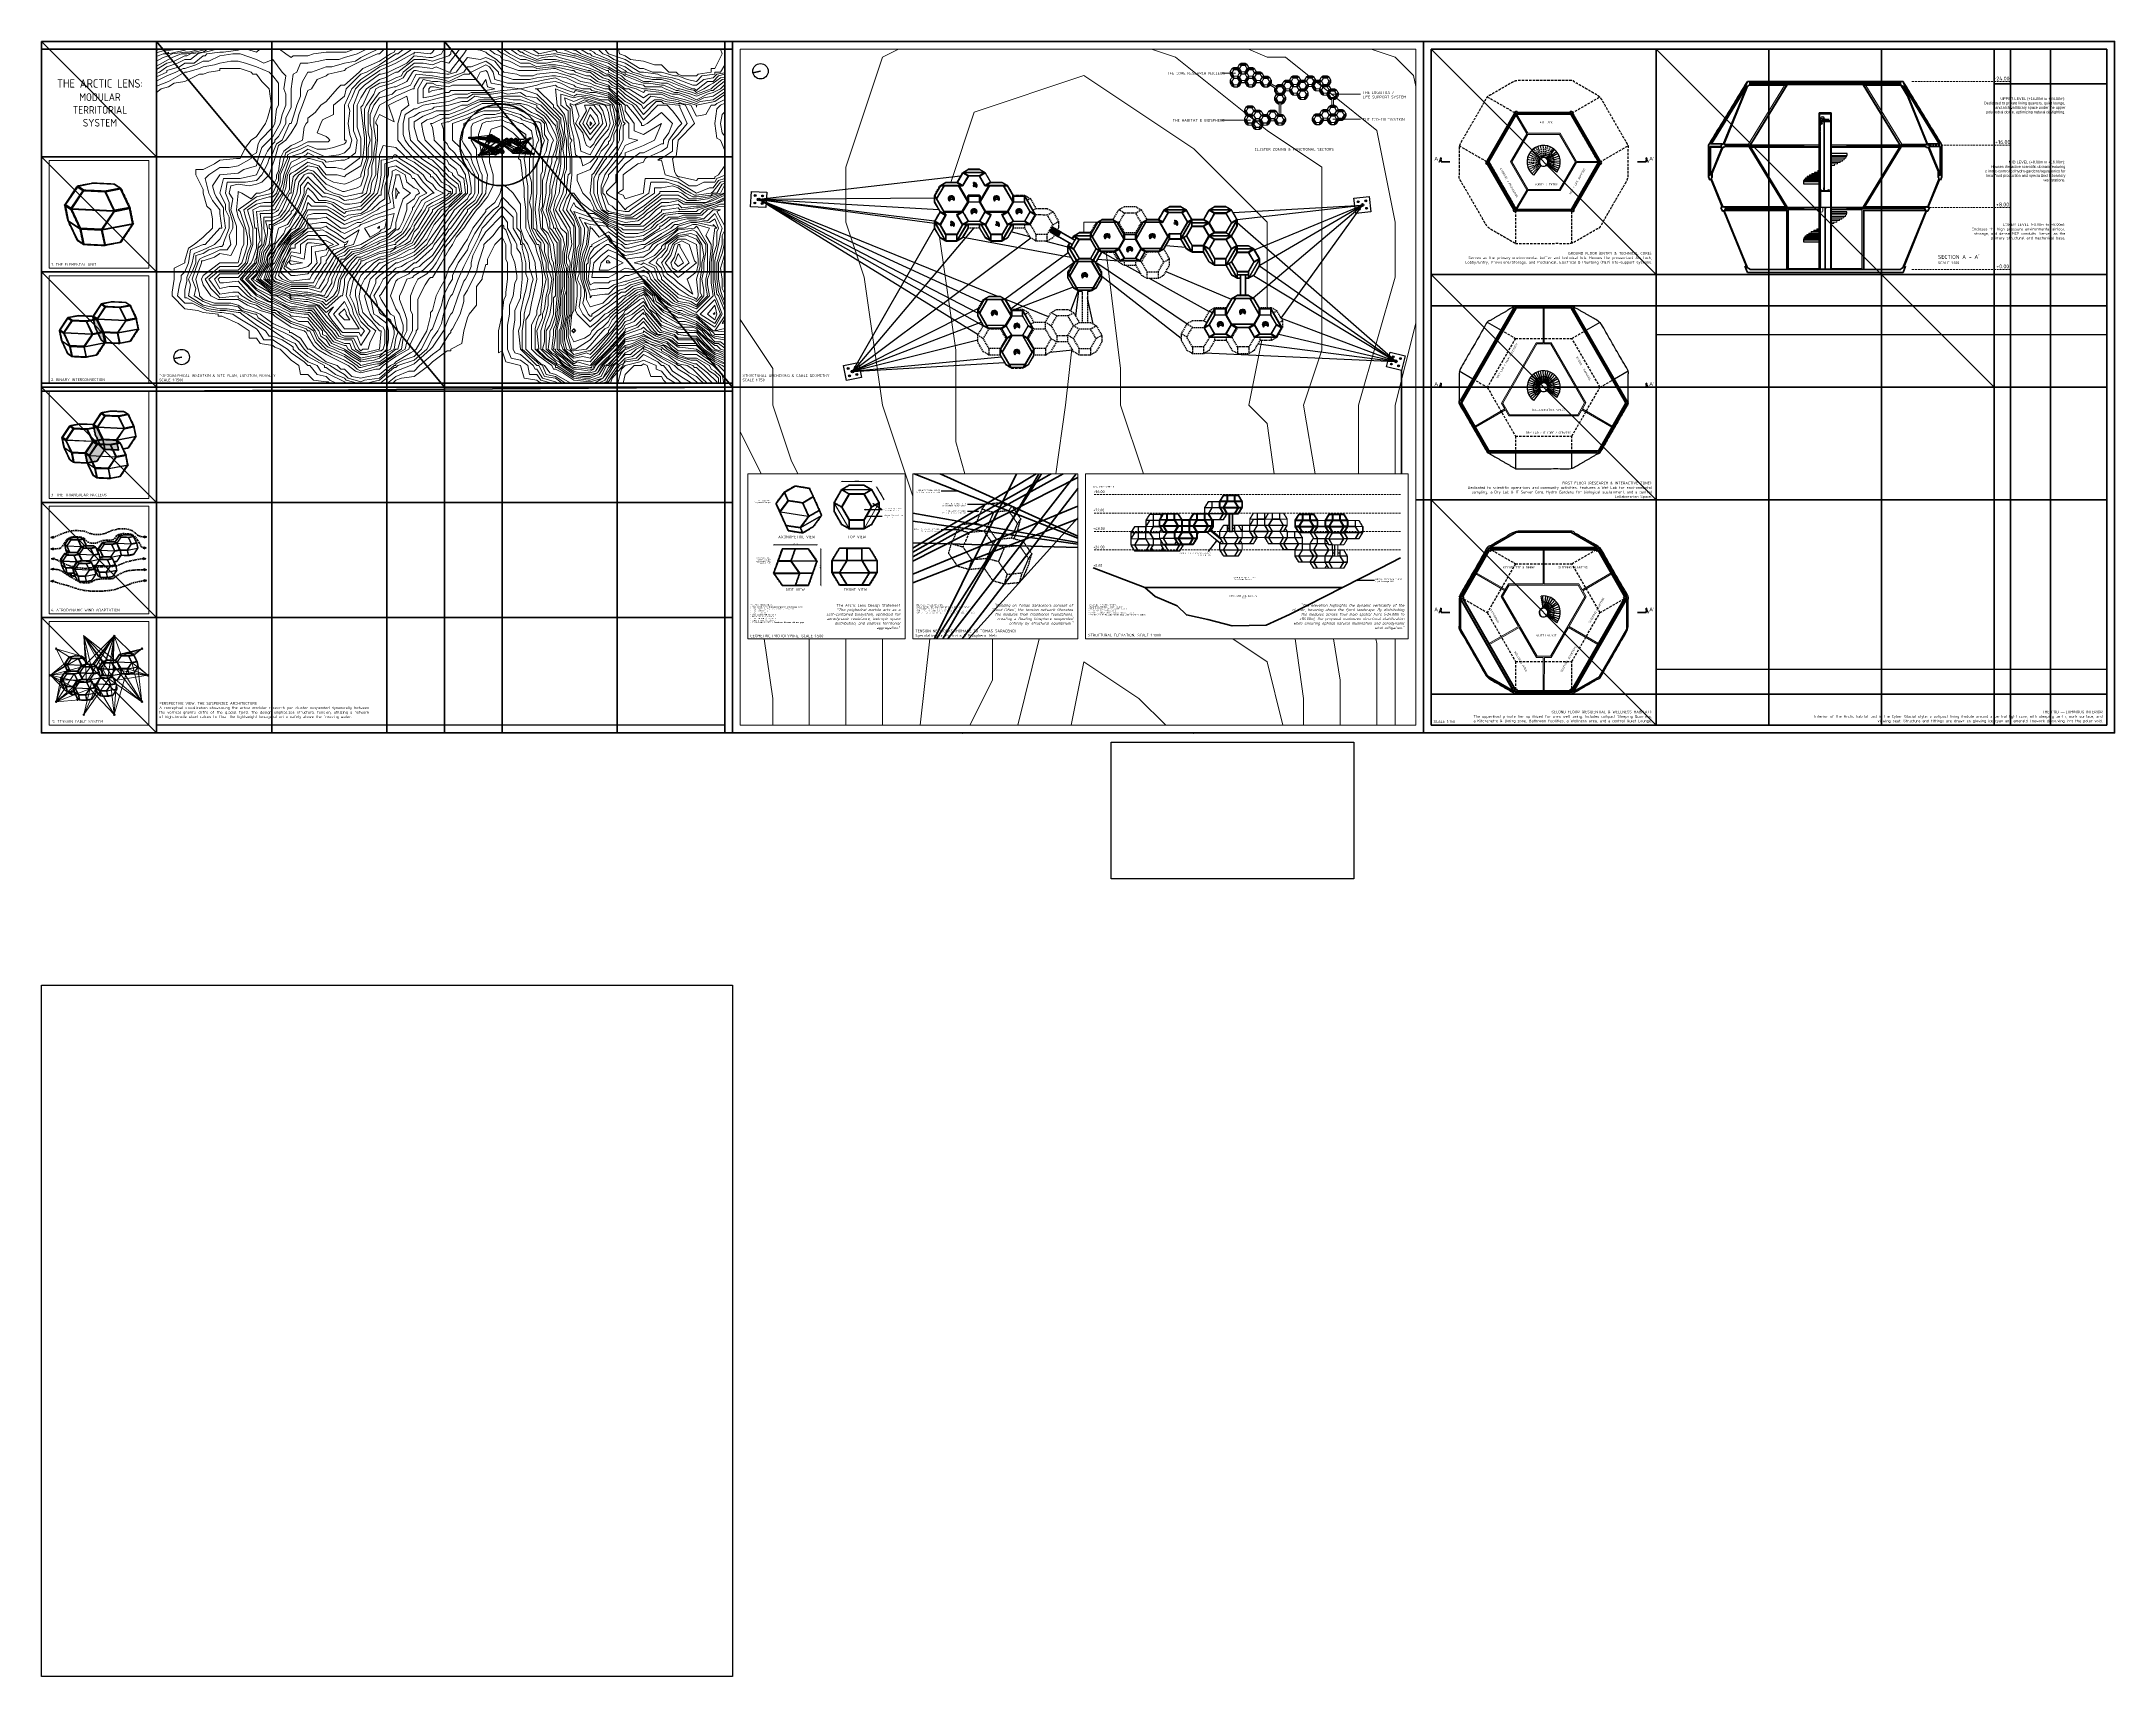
# Model space of a CAD drawing. Header units: millimetres. Extents: x 32551 to 59551, y -21458 to 15116.
# Drawn here: x 32551 to 59551, y -6169 to 15116 of the extents above; entities that cross this region are included whole.
import ezdxf

# ---------------------------------------------------------------- set-up
doc = ezdxf.new("R2010")
doc.units = ezdxf.units.MM
doc.header["$XCLIPFRAME"] = 0
for name, pattern in [('ACAD_ISO03W100', [30, 12, -18]), ('ACAD_ISO04W100', [30, 24, -3, 0, -3]), ('DASHEDX2', [38.1, 25.4, -12.7]), ('HIDDEN2', [4.7625, 3.175, -1.5875])]:
    doc.linetypes.add(name, pattern=pattern)
for name, color, linetype, lineweight, true_color in [('1ST', 141, 'Continuous', 50, 0x7debff), ('2ND', 120, 'Continuous', 35, 0x39ffb0), ('3RD', 141, 'Continuous', 25, 0x7debff), ('4TH DETAILS', 120, 'Continuous', 15, 0x39ffb0), ('TEXTS', 7, 'Continuous', 25, 0xe0f9ff)]:
    doc.layers.add(name, color=color, linetype=linetype, lineweight=lineweight, true_color=true_color)
doc.layers.add('GLOW-CYAN', color=141, linetype='Continuous', lineweight=100, true_color=0x7debff, transparency=0.8)
doc.layers.add('GLOW-EMERALD', color=120, linetype='Continuous', lineweight=70, true_color=0x39ffb0, transparency=0.8)
doc.layers.add('LAYOUT', color=141, linetype='Continuous', lineweight=50, true_color=0x7debff, plot=False)
doc.styles.get("Standard").update_dxf_attribs({"font": 'arial.ttf'})
doc.dimstyles.new('ISO-25', dxfattribs={"dimtxt": 2.5, "dimasz": 2.5, "dimexe": 1.25, "dimexo": 0.625, "dimtad": 1, "dimtxsty": 'Standard', "dimcen": 2.5, "dimazin": 3, "dimtfac": 1, "dimtmove": 0, "dimatfit": 3})
picture_1 = doc.add_image_def('image1.png', size_in_pixel=(1920, 1080))
picture_2 = doc.add_image_def('image2.png', size_in_pixel=(15360, 8640))
picture_3 = doc.add_image_def('image3.png', size_in_pixel=(1872, 1392))

# ---------------------------------------------------------------- blocks, each defined once
blk = doc.blocks.new('_ArchTick')
at = {"color": 0, "linetype": 'ByBlock', "const_width": 0.15}
blk.add_lwpolyline([(-0.5, -0.5), (0.5, 0.5)], dxfattribs=at)
blk = doc.blocks.new('*D14')
at = {"layer": 'Defpoints', "color": 0, "transparency": 16777216}
for p in [(42652, 8563), (42087, 8193), (42652, 8353)]:
    blk.add_point(p, dxfattribs=at)
at = {"layer": 'TEXTS', "color": 0, "lineweight": 0, "transparency": 16777216}
blk.add_line((42087, 8563), (42652, 8563), dxfattribs=at)
at = {"layer": 'TEXTS', "color": 0, "lineweight": 0, "transparency": 16777216, "xscale": 20, "yscale": 20, "zscale": 20, "rotation": 180}
blk.add_blockref('_ArchTick', (42087, 8563), dxfattribs=at)
at = {"layer": 'TEXTS', "color": 0, "lineweight": 0, "transparency": 16777216, "xscale": 20, "yscale": 20, "zscale": 20}
blk.add_blockref('_ArchTick', (42652, 8563), dxfattribs=at)
at = {"layer": 'TEXTS', "color": 0, "transparency": 16777216, "insert": (42369, 8574), "char_height": 20, "attachment_point": 5}
blk.add_mtext('28.3', dxfattribs=at)
blk = doc.blocks.new('*D15')
at = {"layer": 'Defpoints', "color": 0, "transparency": 16777216}
for p in [(43364, 9282), (43462, 9112), (43525, 9149)]:
    blk.add_point(p, dxfattribs=at)
at = {"layer": 'TEXTS', "color": 0, "lineweight": 0, "transparency": 16777216}
blk.add_line((43427, 9319), (43525, 9149), dxfattribs=at)
at = {"layer": 'TEXTS', "color": 0, "lineweight": 0, "transparency": 16777216, "xscale": 20, "yscale": 20, "zscale": 20}
for p, rotation in [((43427, 9319), 120.0000000001499), ((43525, 9149), 300.00000000015)]:
    blk.add_blockref('_ArchTick', p, dxfattribs=dict(at, rotation=rotation))
at = {"layer": 'TEXTS', "color": 0, "transparency": 16777216, "insert": (43492, 9229), "char_height": 20, "attachment_point": 5, "rotation": 300}
blk.add_mtext('9.8', dxfattribs=at)
blk = doc.blocks.new('*D16')
at = {"layer": 'Defpoints', "color": 0, "transparency": 16777216}
for p in [(42972, 9282), (43364, 9388), (43364, 9282)]:
    blk.add_point(p, dxfattribs=at)
at = {"layer": 'TEXTS', "color": 0, "lineweight": 0, "transparency": 16777216}
blk.add_line((42972, 9388), (43364, 9388), dxfattribs=at)
at = {"layer": 'TEXTS', "color": 0, "lineweight": 0, "transparency": 16777216, "xscale": 20, "yscale": 20, "zscale": 20, "rotation": 180}
blk.add_blockref('_ArchTick', (42972, 9388), dxfattribs=at)
at = {"layer": 'TEXTS', "color": 0, "lineweight": 0, "transparency": 16777216, "xscale": 20, "yscale": 20, "zscale": 20}
blk.add_blockref('_ArchTick', (43364, 9388), dxfattribs=at)
at = {"layer": 'TEXTS', "color": 0, "transparency": 16777216, "insert": (43168, 9399), "char_height": 20, "attachment_point": 5}
blk.add_mtext('19.6', dxfattribs=at)
blk = doc.blocks.new('*D17')
at = {"layer": 'Defpoints', "color": 0, "transparency": 16777216}
for p in [(42539, 8513), (42539, 8033), (42702, 8033)]:
    blk.add_point(p, dxfattribs=at)
at = {"layer": 'TEXTS', "color": 0, "lineweight": 0, "transparency": 16777216}
blk.add_line((42702, 8513), (42702, 8033), dxfattribs=at)
at = {"layer": 'TEXTS', "color": 0, "lineweight": 0, "transparency": 16777216, "xscale": 20, "yscale": 20, "zscale": 20}
for p, rotation in [((42702, 8513), 90), ((42702, 8033), 270)]:
    blk.add_blockref('_ArchTick', p, dxfattribs=dict(at, rotation=rotation))
at = {"layer": 'TEXTS', "color": 0, "transparency": 16777216, "insert": (42691, 8273), "char_height": 20, "attachment_point": 5, "rotation": 90}
blk.add_mtext('24.0', dxfattribs=at)

msp = doc.modelspace()

# ---------------------------------------------------------------- hatches: boundary and pattern name
at = {"layer": '1ST', "true_color": 0x39ffb0, "transparency": 33554559}
h = msp.add_hatch(color=120, dxfattribs=at)
h.dxf.hatch_style = 1
edge = h.paths.add_edge_path()
edge.add_spline(control_points=[(33272.585, 11502.732), (33219.89, 11537.766)], knot_values=[0, 0, 1, 1], degree=1, periodic=0)
edge.add_spline(control_points=[(33219.89, 11537.767), (33220.818, 11533.254)], knot_values=[5.967026938, 5.967026938, 6, 6], weights=[1, 1], degree=1, periodic=0)
edge.add_line((33220.818, 11533.254), (33266.273, 11503.033))
edge.add_line((33266.273, 11503.033), (33228.502, 11495.874))
edge.add_spline(control_points=[(33228.502, 11495.874), (33228.798, 11494.433)], knot_values=[5.683414238, 5.683414238, 5.693942884, 5.693942884], weights=[1, 1], degree=1, periodic=0)
edge.add_spline(control_points=[(33228.798, 11494.433), (33272.585, 11502.732)], knot_values=[0, 0, 0.319363673, 0.319363673], degree=1, periodic=0)
edge = h.paths.add_edge_path(flags=17)
edge.add_spline(control_points=[(33220.818, 11533.254), (33221.52, 11529.839)], knot_values=[5.942081456, 5.942081456, 5.967026938, 5.967026938], weights=[1, 1], degree=1, periodic=0)
edge.add_line((33221.52, 11529.839), (33262.822, 11502.379))
edge.add_line((33262.822, 11502.379), (33266.273, 11503.033))
edge.add_line((33266.273, 11503.033), (33220.818, 11533.254))
edge = h.paths.add_edge_path(flags=17)
edge.add_spline(control_points=[(33221.52, 11529.839), (33228.502, 11495.874)], knot_values=[5.693942884, 5.693942884, 5.942081456, 5.942081456], weights=[1, 1], degree=1, periodic=0)
edge.add_line((33228.502, 11495.874), (33262.822, 11502.379))
edge.add_line((33262.822, 11502.379), (33221.52, 11529.839))
edge = h.paths.add_edge_path()
edge.add_spline(control_points=[(33272.585, 11502.732), (33228.798, 11494.433)], knot_values=[0, 0, 0.319363673, 0.319363673], degree=1, periodic=0)
edge.add_spline(control_points=[(33228.798, 11494.433), (33229.899, 11489.079)], knot_values=[5.644300112, 5.644300112, 5.683414238, 5.683414238], weights=[1, 1], degree=1, periodic=0)
edge.add_line((33229.899, 11489.079), (33270.913, 11496.853))
edge.add_line((33270.913, 11496.853), (33268.547, 11494.982))
edge.add_line((33268.547, 11494.982), (33230.18, 11487.71))
edge.add_spline(control_points=[(33230.18, 11487.71), (33248.028, 11400.888)], knot_values=[5, 5, 5.634295441, 5.634295441], weights=[1, 1], degree=1, periodic=0)
edge.add_spline(control_points=[(33248.028, 11400.888), (33328.86, 11228.974)], knot_values=[4, 4, 5, 5], weights=[1, 1], degree=1, periodic=0)
edge.add_spline(control_points=[(33328.86, 11228.974), (33381.555, 11193.94)], knot_values=[3, 3, 4, 4], weights=[1, 1], degree=1, periodic=0)
edge.add_spline(control_points=[(33381.555, 11193.94), (33353.417, 11330.82)], knot_values=[2, 2, 3, 3], weights=[1, 1], degree=1, periodic=0)
edge.add_spline(control_points=[(33353.417, 11330.82), (33272.585, 11502.732)], knot_values=[0, 0, 1, 1], degree=1, periodic=0)
edge.add_spline(control_points=[(33353.417, 11330.82), (33272.585, 11502.732)], knot_values=[1, 1, 2, 2], weights=[1, 1], degree=1, periodic=0)
edge = h.paths.add_edge_path(flags=17)
edge.add_line((33268.547, 11494.982), (33270.913, 11496.853))
edge.add_line((33270.913, 11496.853), (33229.899, 11489.079))
edge.add_spline(control_points=[(33229.899, 11489.079), (33230.18, 11487.71)], knot_values=[5.634295441, 5.634295441, 5.644300112, 5.644300112], weights=[1, 1], degree=1, periodic=0)
edge.add_line((33230.18, 11487.71), (33268.547, 11494.982))
h = msp.add_hatch(color=120, dxfattribs=at)
h.dxf.hatch_style = 1
edge = h.paths.add_edge_path()
edge.add_spline(control_points=[(33350.124, 9934.256), (33274.344, 10095.424)], knot_values=[0, 0, 1, 1], degree=1, periodic=0)
edge.add_spline(control_points=[(33274.344, 10095.424), (33224.942, 10128.268)], knot_values=[0, 0, 1, 1], degree=1, periodic=0)
edge.add_spline(control_points=[(33224.942, 10128.268), (33251.321, 9999.944)], knot_values=[0, 0, 1, 1], degree=1, periodic=0)
edge.add_spline(control_points=[(33251.321, 9999.944), (33287.765, 9922.436)], knot_values=[0.519087779, 0.519087779, 1, 1], degree=1, periodic=0)
edge.add_spline(control_points=[(33287.765, 9922.436), (33350.124, 9934.256)], knot_values=[0, 0, 0.485138877, 0.485138877], degree=1, periodic=0)
edge = h.paths.add_edge_path()
edge.add_spline(control_points=[(33350.124, 9934.256), (33287.765, 9922.436)], knot_values=[0, 0, 0.485138877, 0.485138877], degree=1, periodic=0)
edge.add_spline(control_points=[(33287.765, 9922.436), (33327.102, 9838.776)], knot_values=[0, 0, 0.519087779, 0.519087779], degree=1, periodic=0)
edge.add_spline(control_points=[(33327.102, 9838.776), (33376.503, 9805.932)], knot_values=[0, 0, 1, 1], degree=1, periodic=0)
edge.add_spline(control_points=[(33376.503, 9805.932), (33350.124, 9934.256)], knot_values=[0, 0, 1, 1], degree=1, periodic=0)
edge = h.paths.add_edge_path()
edge.add_spline(control_points=[(33528.063, 9925.775), (33527.481, 9925.803)], knot_values=[0.996727475, 0.996727475, 1, 1], degree=1, periodic=0)
edge.add_spline(control_points=[(33528.063, 9925.775), (33527.481, 9925.803)], knot_values=[0, 0, 0.003272553, 0.003272553], degree=1, periodic=0)
edge.add_spline(control_points=[(33527.481, 9925.803), (33350.124, 9934.256)], knot_values=[0, 0, 0.996727475, 0.996727475], degree=1, periodic=0)
edge.add_spline(control_points=[(33350.124, 9934.256), (33376.503, 9805.932)], knot_values=[0, 0, 1, 1], degree=1, periodic=0)
edge.add_spline(control_points=[(33376.503, 9805.932), (33554.442, 9797.451)], knot_values=[0, 0, 1, 1], degree=1, periodic=0)
edge.add_spline(control_points=[(33554.442, 9797.451), (33528.063, 9925.775)], knot_values=[0, 0, 1, 1], degree=1, periodic=0)
edge = h.paths.add_edge_path()
edge.add_spline(control_points=[(33376.503, 9805.932), (33327.102, 9838.776)], knot_values=[0, 0, 1, 1], degree=1, periodic=0)
edge.add_spline(control_points=[(33327.102, 9838.776), (33287.765, 9922.436)], knot_values=[0, 0, 0.519087779, 0.519087779], degree=1, periodic=0)
edge.add_spline(control_points=[(33287.765, 9922.436), (33221.586, 9909.892)], knot_values=[0.485138877, 0.485138877, 1, 1], degree=1, periodic=0)
edge.add_spline(control_points=[(33221.586, 9909.892), (33119.426, 9757.205)], knot_values=[0, 0, 1, 1], degree=1, periodic=0)
edge.add_spline(control_points=[(33119.426, 9757.205), (33145.805, 9628.881)], knot_values=[0, 0, 1, 1], degree=1, periodic=0)
edge.add_spline(control_points=[(33145.805, 9628.881), (33274.344, 9653.244)], knot_values=[0, 0, 1, 1], degree=1, periodic=0)
edge.add_spline(control_points=[(33274.344, 9653.244), (33376.503, 9805.932)], knot_values=[0, 0, 1, 1], degree=1, periodic=0)
at = {"layer": '2ND'}
h = msp.add_hatch(color=256, dxfattribs=at)
h.dxf.hatch_style = 1
h.paths.add_polyline_path([(32675.604, 8659.72), (32705.604, 8649.72), (32705.604, 8669.72)])
h.paths.add_polyline_path([(32705.604, 8519.719), (32675.604, 8509.719), (32705.604, 8499.719)])
h.paths.add_polyline_path([(32682.931, 8381.556), (32712.931, 8371.556), (32712.931, 8391.556)])
h.paths.add_polyline_path([(32707.082, 8256.004), (32677.082, 8246.004), (32707.082, 8236.004)])
h.paths.add_polyline_path([(32704.442, 8099.938), (32674.442, 8089.938), (32704.442, 8079.938)])
h.paths.add_polyline_path([(32664.586, 7673.477), (33508.252, 7673.477), (33508.252, 7742.35), (32664.586, 7742.35)], flags=9)
h = msp.add_hatch(color=256, dxfattribs=at)
h.dxf.hatch_style = 1
h.paths.add_polyline_path([(33886.89, 8087.185), (33916.89, 8097.185), (33886.89, 8107.185)])
h.paths.add_polyline_path([(33885.809, 8229.583), (33915.809, 8239.583), (33885.809, 8249.583)])
h.paths.add_polyline_path([(33907.482, 8383.189), (33877.482, 8393.189), (33877.482, 8373.189)])
h.paths.add_polyline_path([(33882.158, 8532.518), (33882.158, 8512.518), (33912.158, 8522.518)])
h.paths.add_polyline_path([(33886.89, 8655.757), (33916.89, 8665.757), (33886.89, 8675.757)])
at = {"layer": '4TH DETAILS'}
h = msp.add_hatch(color=256, dxfattribs=at)
h.dxf.hatch_style = 1
h.paths.add_polyline_path([(33094.722, 7384.983, 0.196509581), (33091.858, 7377.978, 0.196509581), (33094.722, 7370.972), (33101.858, 7377.978)])
h.paths.add_polyline_path([(33103.764, 7387.794, 0.251744519), (33094.722, 7384.983), (33101.858, 7377.978)])
h.paths.add_polyline_path([(33104.713, 7387.561, 0.024438443), (33103.764, 7387.794), (33101.858, 7377.978)])
h.paths.add_polyline_path([(33107.282, 7386.379, 0.071054209), (33104.713, 7387.561), (33101.858, 7377.978)])
h.paths.add_polyline_path([(33108.994, 7384.983, 0.055391959), (33107.282, 7386.379), (33101.858, 7377.978)])
h.paths.add_polyline_path([(33109.429, 7384.511, 0.016052116), (33108.994, 7384.983), (33101.858, 7377.978)])
h.paths.add_polyline_path([(33109.959, 7383.84, 0.021384942), (33109.429, 7384.511), (33101.858, 7377.978)])
h.paths.add_polyline_path([(33111.179, 7381.6, 0.064035371), (33109.959, 7383.84), (33101.858, 7377.978)])
h.paths.add_polyline_path([(33111.179, 7381.6), (33101.858, 7377.978), (33111.825, 7378.785, 0.072576508)])
h.paths.add_polyline_path([(33111.858, 7377.978, 0.020209937), (33111.825, 7378.785), (33101.858, 7377.978), (33108.994, 7370.972, 0.196509581)])
h.paths.add_polyline_path([(33101.858, 7377.978), (33094.722, 7370.972, 0.419642278), (33108.994, 7370.972)])
h = msp.add_hatch(color=256, dxfattribs=at)
h.dxf.hatch_style = 1
h.paths.add_polyline_path([(33492.451, 7384.983, 0.196509581), (33489.587, 7377.978, 0.196509581), (33492.451, 7370.972), (33499.587, 7377.978)])
h.paths.add_polyline_path([(33501.494, 7387.794, 0.251744519), (33492.451, 7384.983), (33499.587, 7377.978)])
h.paths.add_polyline_path([(33502.443, 7387.561, 0.024438443), (33501.494, 7387.794), (33499.587, 7377.978)])
h.paths.add_polyline_path([(33505.011, 7386.379, 0.071054209), (33502.443, 7387.561), (33499.587, 7377.978)])
h.paths.add_polyline_path([(33506.723, 7384.983, 0.055391959), (33505.011, 7386.379), (33499.587, 7377.978)])
h.paths.add_polyline_path([(33507.158, 7384.511, 0.016052116), (33506.723, 7384.983), (33499.587, 7377.978)])
h.paths.add_polyline_path([(33507.689, 7383.84, 0.021384942), (33507.158, 7384.511), (33499.587, 7377.978)])
h.paths.add_polyline_path([(33508.908, 7381.6, 0.064035371), (33507.689, 7383.84), (33499.587, 7377.978)])
h.paths.add_polyline_path([(33508.908, 7381.6), (33499.587, 7377.978), (33509.555, 7378.785, 0.072576508)])
h.paths.add_polyline_path([(33509.587, 7377.978, 0.020209937), (33509.555, 7378.785), (33499.587, 7377.978), (33506.723, 7370.972, 0.196509581)])
h.paths.add_polyline_path([(33499.587, 7377.978), (33492.451, 7370.972, 0.419642278), (33506.723, 7370.972)])
h = msp.add_hatch(color=256, dxfattribs=at)
h.dxf.hatch_style = 1
h.paths.add_polyline_path([(32735.19, 7218.379, 0.196509581), (32732.326, 7211.374, 0.196509581), (32735.19, 7204.368), (32742.326, 7211.374)])
h.paths.add_polyline_path([(32744.233, 7221.19, 0.251744519), (32735.19, 7218.379), (32742.326, 7211.374)])
h.paths.add_polyline_path([(32745.181, 7220.957, 0.024438443), (32744.233, 7221.19), (32742.326, 7211.374)])
h.paths.add_polyline_path([(32747.75, 7219.775, 0.071054209), (32745.181, 7220.957), (32742.326, 7211.374)])
h.paths.add_polyline_path([(32749.462, 7218.379, 0.055391959), (32747.75, 7219.775), (32742.326, 7211.374)])
h.paths.add_polyline_path([(32749.897, 7217.907, 0.016052116), (32749.462, 7218.379), (32742.326, 7211.374)])
h.paths.add_polyline_path([(32750.427, 7217.236, 0.021384942), (32749.897, 7217.907), (32742.326, 7211.374)])
h.paths.add_polyline_path([(32751.647, 7214.996, 0.064035371), (32750.427, 7217.236), (32742.326, 7211.374)])
h.paths.add_polyline_path([(32751.647, 7214.996), (32742.326, 7211.374), (32752.293, 7212.181, 0.072576508)])
h.paths.add_polyline_path([(32752.326, 7211.374, 0.020209937), (32752.293, 7212.181), (32742.326, 7211.374), (32749.462, 7204.368, 0.196509581)])
h.paths.add_polyline_path([(32742.326, 7211.374), (32735.19, 7204.368, 0.419642278), (32749.462, 7204.368)])
h = msp.add_hatch(color=256, dxfattribs=at)
h.dxf.hatch_style = 1
h.paths.add_polyline_path([(33851.983, 7218.379, 0.196509581), (33849.119, 7211.374, 0.196509581), (33851.983, 7204.368), (33859.119, 7211.374)])
h.paths.add_polyline_path([(33861.026, 7221.19, 0.251744519), (33851.983, 7218.379), (33859.119, 7211.374)])
h.paths.add_polyline_path([(33861.974, 7220.957, 0.024438443), (33861.026, 7221.19), (33859.119, 7211.374)])
h.paths.add_polyline_path([(33864.543, 7219.775, 0.071054209), (33861.974, 7220.957), (33859.119, 7211.374)])
h.paths.add_polyline_path([(33866.255, 7218.379, 0.055391959), (33864.543, 7219.775), (33859.119, 7211.374)])
h.paths.add_polyline_path([(33866.69, 7217.907, 0.016052116), (33866.255, 7218.379), (33859.119, 7211.374)])
h.paths.add_polyline_path([(33867.22, 7217.236, 0.021384942), (33866.69, 7217.907), (33859.119, 7211.374)])
h.paths.add_polyline_path([(33868.44, 7214.996, 0.064035371), (33867.22, 7217.236), (33859.119, 7211.374)])
h.paths.add_polyline_path([(33868.44, 7214.996), (33859.119, 7211.374), (33869.086, 7212.181, 0.072576508)])
h.paths.add_polyline_path([(33869.119, 7211.374, 0.020209937), (33869.086, 7212.181), (33859.119, 7211.374), (33866.255, 7204.368, 0.196509581)])
h.paths.add_polyline_path([(33859.119, 7211.374), (33851.983, 7204.368, 0.419642278), (33866.255, 7204.368)])
h = msp.add_hatch(color=256, dxfattribs=at)
h.dxf.hatch_style = 1
h.paths.add_polyline_path([(32659.227, 6872.859, 0.196509581), (32656.363, 6865.853, 0.196509581), (32659.227, 6858.848), (32666.363, 6865.853)])
h.paths.add_polyline_path([(32668.27, 6875.67, 0.251744519), (32659.227, 6872.859), (32666.363, 6865.853)])
h.paths.add_polyline_path([(32669.219, 6875.437, 0.024438443), (32668.27, 6875.67), (32666.363, 6865.853)])
h.paths.add_polyline_path([(32671.788, 6874.254, 0.071054209), (32669.219, 6875.437), (32666.363, 6865.853)])
h.paths.add_polyline_path([(32673.5, 6872.859, 0.055391959), (32671.788, 6874.254), (32666.363, 6865.853)])
h.paths.add_polyline_path([(32673.934, 6872.386, 0.016052116), (32673.5, 6872.859), (32666.363, 6865.853)])
h.paths.add_polyline_path([(32674.465, 6871.716, 0.021384942), (32673.934, 6872.386), (32666.363, 6865.853)])
h.paths.add_polyline_path([(32675.684, 6869.475, 0.064035371), (32674.465, 6871.716), (32666.363, 6865.853)])
h.paths.add_polyline_path([(32675.684, 6869.475), (32666.363, 6865.853), (32676.331, 6866.661, 0.072576508)])
h.paths.add_polyline_path([(32676.363, 6865.853, 0.020209937), (32676.331, 6866.661), (32666.363, 6865.853), (32673.5, 6858.848, 0.196509581)])
h.paths.add_polyline_path([(32666.363, 6865.853), (32659.227, 6858.848, 0.419642278), (32673.5, 6858.848)])
h = msp.add_hatch(color=256, dxfattribs=at)
h.dxf.hatch_style = 1
h.paths.add_polyline_path([(33927.946, 6872.859, 0.196509581), (33925.082, 6865.853, 0.196509581), (33927.946, 6858.848), (33935.082, 6865.853)])
h.paths.add_polyline_path([(33936.988, 6875.67, 0.251744519), (33927.946, 6872.859), (33935.082, 6865.853)])
h.paths.add_polyline_path([(33937.937, 6875.437, 0.024438443), (33936.988, 6875.67), (33935.082, 6865.853)])
h.paths.add_polyline_path([(33940.506, 6874.254, 0.071054209), (33937.937, 6875.437), (33935.082, 6865.853)])
h.paths.add_polyline_path([(33942.218, 6872.859, 0.055391959), (33940.506, 6874.254), (33935.082, 6865.853)])
h.paths.add_polyline_path([(33942.653, 6872.386, 0.016052116), (33942.218, 6872.859), (33935.082, 6865.853)])
h.paths.add_polyline_path([(33943.183, 6871.716, 0.021384942), (33942.653, 6872.386), (33935.082, 6865.853)])
h.paths.add_polyline_path([(33944.403, 6869.475, 0.064035371), (33943.183, 6871.716), (33935.082, 6865.853)])
h.paths.add_polyline_path([(33944.403, 6869.475), (33935.082, 6865.853), (33945.049, 6866.661, 0.072576508)])
h.paths.add_polyline_path([(33945.082, 6865.853, 0.020209937), (33945.049, 6866.661), (33935.082, 6865.853), (33942.218, 6858.848, 0.196509581)])
h.paths.add_polyline_path([(33935.082, 6865.853), (33927.946, 6858.848, 0.419642278), (33942.218, 6858.848)])
h = msp.add_hatch(color=256, dxfattribs=at)
h.dxf.hatch_style = 1
h.paths.add_polyline_path([(32735.19, 6527.338, 0.196509581), (32732.326, 6520.333, 0.196509581), (32735.19, 6513.328), (32742.326, 6520.333)])
h.paths.add_polyline_path([(32744.233, 6530.15, 0.251744519), (32735.19, 6527.338), (32742.326, 6520.333)])
h.paths.add_polyline_path([(32745.181, 6529.917, 0.024438443), (32744.233, 6530.15), (32742.326, 6520.333)])
h.paths.add_polyline_path([(32747.75, 6528.734, 0.071054209), (32745.181, 6529.917), (32742.326, 6520.333)])
h.paths.add_polyline_path([(32749.462, 6527.338, 0.055391959), (32747.75, 6528.734), (32742.326, 6520.333)])
h.paths.add_polyline_path([(32749.897, 6526.866, 0.016052116), (32749.462, 6527.338), (32742.326, 6520.333)])
h.paths.add_polyline_path([(32750.427, 6526.196, 0.021384942), (32749.897, 6526.866), (32742.326, 6520.333)])
h.paths.add_polyline_path([(32751.647, 6523.955, 0.064035371), (32750.427, 6526.196), (32742.326, 6520.333)])
h.paths.add_polyline_path([(32751.647, 6523.955), (32742.326, 6520.333), (32752.293, 6521.14, 0.072576508)])
h.paths.add_polyline_path([(32752.326, 6520.333, 0.020209937), (32752.293, 6521.14), (32742.326, 6520.333), (32749.462, 6513.328, 0.196509581)])
h.paths.add_polyline_path([(32742.326, 6520.333), (32735.19, 6513.328, 0.419642278), (32749.462, 6513.328)])
h = msp.add_hatch(color=256, dxfattribs=at)
h.dxf.hatch_style = 1
h.paths.add_polyline_path([(33851.983, 6527.338, 0.196509581), (33849.119, 6520.333, 0.196509581), (33851.983, 6513.328), (33859.119, 6520.333)])
h.paths.add_polyline_path([(33861.026, 6530.15, 0.251744519), (33851.983, 6527.338), (33859.119, 6520.333)])
h.paths.add_polyline_path([(33861.974, 6529.917, 0.024438443), (33861.026, 6530.15), (33859.119, 6520.333)])
h.paths.add_polyline_path([(33864.543, 6528.734, 0.071054209), (33861.974, 6529.917), (33859.119, 6520.333)])
h.paths.add_polyline_path([(33866.255, 6527.338, 0.055391959), (33864.543, 6528.734), (33859.119, 6520.333)])
h.paths.add_polyline_path([(33866.69, 6526.866, 0.016052116), (33866.255, 6527.338), (33859.119, 6520.333)])
h.paths.add_polyline_path([(33867.22, 6526.196, 0.021384942), (33866.69, 6526.866), (33859.119, 6520.333)])
h.paths.add_polyline_path([(33868.44, 6523.955, 0.064035371), (33867.22, 6526.196), (33859.119, 6520.333)])
h.paths.add_polyline_path([(33868.44, 6523.955), (33859.119, 6520.333), (33869.086, 6521.14, 0.072576508)])
h.paths.add_polyline_path([(33869.119, 6520.333, 0.020209937), (33869.086, 6521.14), (33859.119, 6520.333), (33866.255, 6513.328, 0.196509581)])
h.paths.add_polyline_path([(33859.119, 6520.333), (33851.983, 6513.328, 0.419642278), (33866.255, 6513.328)])
h = msp.add_hatch(color=256, dxfattribs=at)
h.dxf.hatch_style = 1
h.paths.add_polyline_path([(33094.722, 6360.734, 0.196509581), (33091.858, 6353.729, 0.196509581), (33094.722, 6346.724), (33101.858, 6353.729)])
h.paths.add_polyline_path([(33103.764, 6363.546, 0.251744519), (33094.722, 6360.734), (33101.858, 6353.729)])
h.paths.add_polyline_path([(33104.713, 6363.313, 0.024438443), (33103.764, 6363.546), (33101.858, 6353.729)])
h.paths.add_polyline_path([(33107.282, 6362.13, 0.071054209), (33104.713, 6363.313), (33101.858, 6353.729)])
h.paths.add_polyline_path([(33108.994, 6360.734, 0.055391959), (33107.282, 6362.13), (33101.858, 6353.729)])
h.paths.add_polyline_path([(33109.429, 6360.262, 0.016052116), (33108.994, 6360.734), (33101.858, 6353.729)])
h.paths.add_polyline_path([(33109.959, 6359.591, 0.021384942), (33109.429, 6360.262), (33101.858, 6353.729)])
h.paths.add_polyline_path([(33111.179, 6357.351, 0.064035371), (33109.959, 6359.591), (33101.858, 6353.729)])
h.paths.add_polyline_path([(33111.179, 6357.351), (33101.858, 6353.729), (33111.825, 6354.536, 0.072576508)])
h.paths.add_polyline_path([(33111.858, 6353.729, 0.020209937), (33111.825, 6354.536), (33101.858, 6353.729), (33108.994, 6346.724, 0.196509581)])
h.paths.add_polyline_path([(33101.858, 6353.729), (33094.722, 6346.724, 0.419642278), (33108.994, 6346.724)])
h = msp.add_hatch(color=256, dxfattribs=at)
h.dxf.hatch_style = 1
h.paths.add_polyline_path([(33492.451, 6360.734, 0.196509581), (33489.587, 6353.729, 0.196509581), (33492.451, 6346.724), (33499.587, 6353.729)])
h.paths.add_polyline_path([(33501.494, 6363.546, 0.251744519), (33492.451, 6360.734), (33499.587, 6353.729)])
h.paths.add_polyline_path([(33502.443, 6363.313, 0.024438443), (33501.494, 6363.546), (33499.587, 6353.729)])
h.paths.add_polyline_path([(33505.011, 6362.13, 0.071054209), (33502.443, 6363.313), (33499.587, 6353.729)])
h.paths.add_polyline_path([(33506.723, 6360.734, 0.055391959), (33505.011, 6362.13), (33499.587, 6353.729)])
h.paths.add_polyline_path([(33507.158, 6360.262, 0.016052116), (33506.723, 6360.734), (33499.587, 6353.729)])
h.paths.add_polyline_path([(33507.689, 6359.591, 0.021384942), (33507.158, 6360.262), (33499.587, 6353.729)])
h.paths.add_polyline_path([(33508.908, 6357.351, 0.064035371), (33507.689, 6359.591), (33499.587, 6353.729)])
h.paths.add_polyline_path([(33508.908, 6357.351), (33499.587, 6353.729), (33509.555, 6354.536, 0.072576508)])
h.paths.add_polyline_path([(33509.587, 6353.729, 0.020209937), (33509.555, 6354.536), (33499.587, 6353.729), (33506.723, 6346.724, 0.196509581)])
h.paths.add_polyline_path([(33499.587, 6353.729), (33492.451, 6346.724, 0.419642278), (33506.723, 6346.724)])
at = {"layer": 'TEXTS'}
h = msp.add_hatch(color=256, dxfattribs=at)
h.dxf.hatch_style = 1
h.paths.add_polyline_path([(44487.754, 9264.846), (44487.754, 9257.943), (44498.732, 9261.395)])
h = msp.add_hatch(color=256, dxfattribs=at)
h.dxf.hatch_style = 1
h.paths.add_polyline_path([(43281.762, 9027.723), (43270.784, 9024.272), (43281.762, 9020.821)])
h = msp.add_hatch(color=256, dxfattribs=at)
h.dxf.hatch_style = 1
h.paths.add_polyline_path([(43304.099, 8939.976), (43293.121, 8936.524), (43304.099, 8933.073)])
h = msp.add_hatch(color=256, dxfattribs=at)
h.dxf.hatch_style = 1
h.paths.add_polyline_path([(43388.795, 9099.559), (43377.664, 9102.481), (43385.12, 9093.716)])
h = msp.add_hatch(color=256, dxfattribs=at)
h.dxf.hatch_style = 1
h.paths.add_polyline_path([(44742.298, 9000.604), (44742.298, 8993.701), (44753.276, 8997.153)])
h = msp.add_hatch(color=256, dxfattribs=at)
h.dxf.hatch_style = 1
h.paths.add_polyline_path([(44832.899, 9093.688), (44832.899, 9086.785), (44843.877, 9090.237)])
h = msp.add_hatch(color=256, dxfattribs=at)
h.dxf.hatch_style = 1
h.paths.add_polyline_path([(44488.408, 8763.076), (44488.408, 8756.173), (44499.386, 8759.624)])
h = msp.add_hatch(color=256, dxfattribs=at)
h.dxf.hatch_style = 1
h.paths.add_polyline_path([(47847.871, 8612.422), (47853.349, 8608.222), (47857.29, 8619.033)])
h = msp.add_hatch(color=256, dxfattribs=at)
h.dxf.hatch_style = 1
h.paths.add_polyline_path([(49692.87, 8104.992), (49681.892, 8101.54), (49692.87, 8098.089)])

# ---------------------------------------------------------------- linework, layer by layer
msp.add_lwpolyline([(32550.723, 2831.28), (41550.723, 2831.28), (41550.723, -6168.72), (32550.723, -6168.72)], close=True)
at = {"layer": '1ST'}
for p, q in [((41915.826, 14727.893), (41817.541, 14709.451)), ((34376.841, 11008.055), (34278.556, 10989.613)), ((46920.914, 8007.473), (49494.82, 8007.473))]:
    msp.add_line(p, q, dxfattribs=at)
at = {"layer": '1ST', "linetype": 'Continuous', "extrusion": (0, 1, -2e-16)}
for p, q in [((54768.957, 14593.018, -0.389), (54735.254, 14510.462, -0.389)), ((54802.664, 14577.502, -0.389), (54802.664, 14593.018, -0.389)), ((56762.256, 14577.502, -0.389), (56762.256, 14593.018, -0.389)), ((56829.666, 14510.462, -0.389), (56795.962, 14593.018, -0.389)), ((54760.592, 14525.978, -0.389), (54454.64, 13776.554, -0.389)), ((54461.397, 13774.485, -0.389), (54770.727, 14532.185, -0.389)), ((54735.254, 14510.462, -0.389), (54760.592, 14525.978, -0.389)), ((54770.727, 14532.185, -0.389), (54802.664, 14551.742, -0.389)), ((56762.256, 14577.502, -0.389), (54802.664, 14577.502, -0.389)), ((54802.664, 14551.742, -0.389), (54802.664, 14571.296, -0.389)), ((54802.664, 14571.296, -0.389), (56762.256, 14571.296, -0.389)), ((56762.256, 14551.742, -0.389), (56762.256, 14571.296, -0.389)), ((56762.256, 14551.742, -0.389), (56804.328, 14525.978, -0.389)), ((56804.328, 14525.978, -0.389), (57109.972, 13777.307, -0.389)), ((56814.463, 14519.772, -0.389), (56829.666, 14510.462, -0.389)), ((57116.729, 13779.376, -0.389), (56814.463, 14519.772, -0.389)), ((55704.88, 14185.982, -0.389), (55860.04, 14185.982, -0.389)), ((55704.88, 12147.692, -0.389), (55704.88, 14185.982, -0.389)), ((55708.49, 14175.638, -0.389), (55856.43, 14175.638, -0.389)), ((55708.49, 14082.542, -0.389), (55708.49, 14175.638, -0.389)), ((55708.49, 14082.542, -0.389), (55716.346, 14082.542, -0.389)), ((55708.49, 14072.198, -0.389), (55714.286, 14072.198, -0.389)), ((55708.49, 12147.692, -0.389), (55708.49, 14072.198, -0.389)), ((55721.645, 14072.198, -0.389), (55856.43, 14072.198, -0.389)), ((55723.705, 14082.542, -0.389), (55856.43, 14082.542, -0.389)), ((55856.43, 14082.542, -0.389), (55856.43, 14175.638, -0.389)), ((55856.43, 12147.692, -0.389), (55856.43, 14072.198, -0.389)), ((55860.04, 14185.982, -0.389), (55860.04, 12147.692, -0.389)), ((54437.749, 13781.726, -0.389), (54423.633, 13747.151, -0.389)), ((54454.64, 13776.554, -0.389), (54437.749, 13781.726, -0.389)), ((54478.289, 13769.313, -0.389), (54461.397, 13774.485, -0.389)), ((57109.972, 13777.307, -0.389), (57086.324, 13770.066, -0.389)), ((57086.324, 13770.066, -0.389), (57088.287, 13765.256, -0.389)), ((57126.864, 13782.479, -0.389), (57116.729, 13779.376, -0.389)), ((57141.286, 13747.151, -0.389), (57126.864, 13782.479, -0.389)), ((54440.525, 13741.979, -0.389), (54291.726, 13377.498, -0.389)), ((54296.794, 13371.292, -0.389), (54447.282, 13739.91, -0.389)), ((54423.633, 13747.151, -0.389), (54440.525, 13741.979, -0.389)), ((54447.282, 13739.91, -0.389), (54464.174, 13734.738, -0.389)), ((54464.174, 13734.738, -0.389), (54470.564, 13750.391, -0.389)), ((55497.999, 13750.391, -0.389), (54470.564, 13750.391, -0.389)), ((54476.632, 13765.256, -0.389), (54478.289, 13769.313, -0.389)), ((55497.999, 13765.256, -0.389), (54476.632, 13765.256, -0.389)), ((57088.287, 13765.256, -0.389), (56066.92, 13765.256, -0.389)), ((56066.92, 13765.256, -0.389), (56066.92, 13750.391, -0.389)), ((56066.92, 13750.391, -0.389), (57094.356, 13750.391, -0.389)), ((57094.356, 13750.391, -0.389), (57100.746, 13734.738, -0.389)), ((57100.746, 13734.738, -0.389), (57124.394, 13741.979, -0.389)), ((57124.394, 13741.979, -0.389), (57273.193, 13377.498, -0.389)), ((57131.151, 13744.048, -0.389), (57141.286, 13747.151, -0.389)), ((57278.261, 13383.704, -0.389), (57131.151, 13744.048, -0.389)), ((54279.058, 13393.014, -0.389), (54262.206, 13351.736, -0.389)), ((54262.206, 13351.736, -0.389), (54279.058, 13310.458, -0.389)), ((54291.726, 13377.498, -0.389), (54279.058, 13393.014, -0.389)), ((54279.058, 13310.458, -0.389), (54291.726, 13325.974, -0.389)), ((54291.726, 13325.974, -0.389), (54440.525, 12961.493, -0.389)), ((54309.463, 13355.776, -0.389), (54296.794, 13371.292, -0.389)), ((54296.794, 13332.181, -0.389), (54309.463, 13347.697, -0.389)), ((54447.282, 12963.562, -0.389), (54296.794, 13332.181, -0.389)), ((54307.814, 13351.736, -0.389), (54309.463, 13355.776, -0.389)), ((54309.463, 13347.697, -0.389), (54307.814, 13351.736, -0.389)), ((57268.126, 13332.181, -0.389), (57117.638, 12963.562, -0.389)), ((57124.394, 12961.493, -0.389), (57273.193, 13325.974, -0.389)), ((57273.193, 13377.498, -0.389), (57255.457, 13355.776, -0.389)), ((57255.457, 13355.776, -0.389), (57257.106, 13351.736, -0.389)), ((57257.106, 13351.736, -0.389), (57255.457, 13347.697, -0.389)), ((57255.457, 13347.697, -0.389), (57268.126, 13332.181, -0.389)), ((57273.193, 13325.974, -0.389), (57285.862, 13310.458, -0.389)), ((57285.862, 13393.014, -0.389), (57278.261, 13383.704, -0.389)), ((57302.714, 13351.736, -0.389), (57285.862, 13393.014, -0.389)), ((57285.862, 13310.458, -0.389), (57302.714, 13351.736, -0.389)), ((54464.174, 12968.734, -0.389), (54423.633, 12956.321, -0.389)), ((54470.564, 12953.081, -0.389), (54464.174, 12968.734, -0.389)), ((57100.746, 12968.734, -0.389), (57094.356, 12953.081, -0.389)), ((57117.638, 12963.562, -0.389), (57100.746, 12968.734, -0.389)), ((57141.286, 12956.321, -0.389), (57124.394, 12961.493, -0.389)), ((54423.633, 12956.321, -0.389), (54444.198, 12905.948, -0.389)), ((54444.198, 12905.948, -0.389), (54484.738, 12918.361, -0.389)), ((54461.09, 12911.12, -0.389), (54760.592, 12177.494, -0.389)), ((54770.727, 12171.287, -0.389), (54467.846, 12913.189, -0.389)), ((55497.999, 12953.081, -0.389), (54470.564, 12953.081, -0.389)), ((54484.738, 12918.361, -0.389), (54476.632, 12938.216, -0.389)), ((54476.632, 12938.216, -0.389), (55497.999, 12938.216, -0.389)), ((55497.999, 12938.216, -0.389), (55497.999, 12953.081, -0.389)), ((57094.356, 12953.081, -0.389), (56066.92, 12953.081, -0.389)), ((56066.92, 12953.081, -0.389), (56066.92, 12938.216, -0.389)), ((56066.92, 12938.216, -0.389), (57088.287, 12938.216, -0.389)), ((57096.766, 12912.436, -0.389), (56794.193, 12171.287, -0.389)), ((56804.328, 12177.494, -0.389), (57103.523, 12910.368, -0.389)), ((57088.287, 12938.216, -0.389), (57079.874, 12917.608, -0.389)), ((57079.874, 12917.608, -0.389), (57096.766, 12912.436, -0.389)), ((57103.523, 12910.368, -0.389), (57120.414, 12905.196, -0.389)), ((57120.414, 12905.196, -0.389), (57141.286, 12956.321, -0.389)), ((54760.592, 12177.494, -0.389), (54735.254, 12193.01, -0.389)), ((54735.254, 12193.01, -0.389), (54768.957, 12110.454, -0.389)), ((54796.064, 12155.771, -0.389), (54770.727, 12171.287, -0.389)), ((54799.362, 12147.692, -0.389), (54796.064, 12155.771, -0.389)), ((56768.855, 12155.771, -0.389), (56765.557, 12147.692, -0.389)), ((56794.193, 12171.287, -0.389), (56768.855, 12155.771, -0.389)), ((56795.962, 12110.454, -0.389), (56829.666, 12193.01, -0.389)), ((56829.666, 12193.01, -0.389), (56804.328, 12177.494, -0.389)), ((56762.256, 12147.692, -0.389), (54802.664, 12147.692, -0.389)), ((54802.664, 12110.454, -0.389), (56762.256, 12110.454, -0.389)), ((47308.903, 8726.639), (47310.128, 8726.139)), ((47308.903, 8651.073), (47308.903, 8726.639)), ((47402.538, 8726.639), (47308.903, 8726.639)), ((47356.263, 8651.073), (47308.903, 8651.073)), ((47309.864, 8729.982), (47403.624, 8729.982)), ((47310.128, 8651.073), (47310.128, 8726.139)), ((47356.219, 8570.863), (47310.14, 8646.109)), ((47310.14, 8646.109), (47356.219, 8646.109)), ((47310.532, 8731.073), (47356.263, 8805.753)), ((47311.395, 8729.982), (47357.488, 8805.253)), ((47312.291, 8646.109), (47357.653, 8572.034)), ((47356.219, 8646.109), (47356.263, 8646.036)), ((47357.488, 8805.253), (47356.263, 8805.753)), ((47356.263, 8805.753), (47403.624, 8805.753)), ((47357.893, 8653.734), (47356.263, 8651.073)), ((47356.263, 8646.036), (47402.298, 8570.863)), ((47357.488, 8805.253), (47403.624, 8805.253)), ((47402.538, 8726.639), (47357.893, 8653.734)), ((47360.608, 8650.187), (47361.151, 8651.073)), ((47360.608, 8650.187), (47547.878, 8650.187)), ((47361.151, 8651.073), (47406.882, 8725.753)), ((47406.882, 8571.073), (47361.462, 8645.244)), ((47547.024, 8645.244), (47361.462, 8645.244)), ((47406.882, 8571.573), (47361.768, 8645.244)), ((47403.624, 8805.753), (47403.624, 8729.982)), ((47406.882, 8725.753), (47501.604, 8725.753)), ((47408.164, 8806.036), (47500.322, 8806.036)), ((47408.164, 8730.79), (47408.164, 8806.036)), ((47500.322, 8804.865), (47408.164, 8804.865)), ((47500.322, 8730.79), (47408.164, 8730.79)), ((47500.322, 8806.036), (47500.322, 8730.79)), ((47501.604, 8725.753), (47547.878, 8650.187)), ((47547.024, 8645.244), (47501.604, 8571.073)), ((47546.718, 8645.244), (47501.604, 8571.573)), ((47504.862, 8730.055), (47504.862, 8805.753)), ((47504.862, 8805.753), (47550.594, 8805.753)), ((47551.488, 8805.453), (47504.862, 8805.453)), ((47504.862, 8730.055), (47598.578, 8730.055)), ((47552.223, 8651.073), (47505.948, 8726.639)), ((47599.583, 8726.639), (47505.948, 8726.639)), ((47506.144, 8570.79), (47552.223, 8646.036)), ((47550.788, 8571.961), (47596.15, 8646.036)), ((47599.583, 8651.073), (47552.223, 8651.073)), ((47552.223, 8646.036), (47598.302, 8646.036)), ((47598.302, 8646.036), (47552.223, 8570.79)), ((47598.848, 8651.073), (47598.848, 8726.339)), ((47599.583, 8725.753), (47599.583, 8651.073)), ((47402.298, 8570.863), (47356.263, 8570.863)), ((47357.653, 8572.034), (47401.581, 8572.034)), ((47501.604, 8571.573), (47406.882, 8571.573)), ((47501.604, 8571.073), (47406.882, 8571.073)), ((47501.604, 8571.073), (47501.604, 8571.573)), ((47552.223, 8570.79), (47506.144, 8570.79)), ((47506.861, 8571.961), (47550.788, 8571.961)), ((47550.788, 8571.961), (47552.223, 8570.79))]:
    msp.add_line(p, q, dxfattribs=at)
at = {"layer": '1ST', "lineweight": -2}
for p, q in [((51745.55, 14177.043), (51385.824, 13553.98)), ((51390.414, 13552.39), (51749.222, 14173.863)), ((51738.965, 14189.49), (51736.369, 14184.994)), ((51736.369, 14184.994), (51745.55, 14177.043)), ((51748.581, 14206.144), (51738.965, 14189.49)), ((51770.4, 14206.144), (51748.581, 14206.144)), ((51749.222, 14173.863), (51758.402, 14165.913)), ((51759.597, 14167.983), (52471.989, 14167.983)), ((51770.4, 14177.318), (51770.4, 14206.144)), ((52461.187, 14187.523), (51770.4, 14187.523)), ((51770.4, 14186.604), (52461.187, 14186.604)), ((52461.187, 14177.318), (51770.4, 14177.318)), ((52461.187, 14206.144), (52461.187, 14177.318)), ((52483.006, 14206.144), (52461.187, 14206.144)), ((52471.989, 14167.983), (52473.184, 14165.913)), ((52473.184, 14165.913), (52482.365, 14173.863)), ((52482.365, 14173.863), (52841.172, 13552.39)), ((52492.621, 14189.49), (52483.006, 14206.144)), ((52486.037, 14177.043), (52495.217, 14184.994)), ((52845.762, 13553.98), (52486.037, 14177.043)), ((52495.217, 14184.994), (52492.621, 14189.49)), ((51374.349, 13557.956), (51362.137, 13536.805)), ((51362.137, 13536.805), (51373.047, 13517.909)), ((51373.047, 13517.909), (51397.009, 13531.744)), ((51385.824, 13553.98), (51374.349, 13557.956)), ((51401.89, 13548.415), (51390.414, 13552.39)), ((51397.009, 13531.744), (51742.402, 12933.504)), ((51403.401, 13541.658), (51400.695, 13546.345)), ((51756.891, 12929.396), (51403.401, 13541.658)), ((52830.892, 13546.345), (52477.402, 12934.083)), ((52488.182, 12934.083), (52833.575, 13532.322)), ((52841.617, 13527.679), (52496.224, 12929.44)), ((52497.019, 12928.981), (52842.412, 13527.22)), ((52841.172, 13552.39), (52829.697, 13548.415)), ((52829.697, 13548.415), (52830.892, 13546.345)), ((52833.575, 13532.322), (52858.539, 13517.909)), ((52857.238, 13557.956), (52845.762, 13553.98)), ((52869.449, 13536.805), (52857.238, 13557.956)), ((52858.539, 13517.909), (52869.449, 13536.805)), ((51742.402, 12933.504), (51718.44, 12919.67)), ((51718.44, 12919.67), (51729.35, 12900.774)), ((51729.35, 12900.774), (51753.773, 12900.774)), ((51753.773, 12900.774), (51756.068, 12912.7)), ((51756.068, 12912.7), (52475.519, 12912.7)), ((51759.281, 12929.396), (51756.891, 12929.396)), ((51756.986, 12917.47), (51759.281, 12929.396)), ((52474.601, 12917.47), (51756.986, 12917.47)), ((52474.696, 12929.396), (52472.305, 12929.396)), ((52472.305, 12929.396), (52474.601, 12917.47)), ((52477.402, 12934.083), (52474.696, 12929.396)), ((52475.519, 12912.7), (52477.814, 12900.774)), ((52477.814, 12900.774), (52502.236, 12900.774)), ((52513.146, 12919.67), (52488.182, 12934.083)), ((52502.236, 12900.774), (52513.146, 12919.67)), ((51753.712, 11663.647), (51729.289, 11663.647)), ((51745.814, 11635.025), (51748.204, 11635.025)), ((51748.204, 11635.025), (51750.499, 11646.951)), ((51750.499, 11646.951), (52480.966, 11646.951)), ((51751.417, 11651.721), (51753.712, 11663.647)), ((52480.048, 11651.721), (51751.417, 11651.721)), ((52477.753, 11663.647), (52480.048, 11651.721)), ((52480.966, 11646.951), (52483.261, 11635.025)), ((52483.261, 11635.025), (52485.651, 11635.025)), ((53195.978, 10438.095), (52502.912, 11638.521)), ((51026.306, 10446.045), (51014.095, 10424.894)), ((51014.095, 10424.894), (51026.306, 10403.743)), ((51026.306, 10403.743), (51035.487, 10411.694)), ((51035.487, 10411.694), (51399.802, 9780.681)), ((51404.393, 9782.271), (51039.159, 10414.874)), ((53195.978, 10411.694), (52831.663, 9780.681)), ((52836.253, 9779.091), (53199.65, 10408.514)), ((53183.126, 10422.824), (53195.978, 10411.694)), ((53199.65, 10408.514), (53205.159, 10403.743)), ((53205.159, 10403.743), (53217.37, 10424.894)), ((51415.868, 9786.246), (51404.393, 9782.271)), ((51417.063, 9784.176), (51415.868, 9786.246)), ((51419.453, 9784.176), (51417.063, 9784.176)), ((51421.748, 9772.251), (51419.453, 9784.176)), ((52809.717, 9772.251), (51421.748, 9772.251)), ((51422.666, 9767.48), (52808.799, 9767.48)), ((52831.663, 9780.681), (52815.597, 9786.246)), ((51405.817, 8489.972), (51060.423, 7891.733)), ((51061.218, 7891.274), (51406.612, 8489.513)), ((51400.599, 8518.179), (51389.689, 8499.283)), ((51389.689, 8499.283), (51405.817, 8489.972)), ((51425.022, 8518.179), (51400.599, 8518.179)), ((51406.612, 8489.513), (51422.739, 8480.202)), ((51422.739, 8480.202), (51428.14, 8489.558)), ((51428.14, 8489.558), (51430.53, 8489.558)), ((51430.53, 8489.558), (51428.625, 8499.458)), ((51428.625, 8499.458), (52802.962, 8499.458)), ((52802.962, 8499.458), (52801.056, 8489.558)), ((52801.056, 8489.558), (52803.446, 8489.558)), ((52824.975, 8489.513), (53170.368, 7891.274)), ((52825.77, 8489.972), (52841.897, 8499.283)), ((53171.163, 7891.733), (52825.77, 8489.972)), ((52841.897, 8499.283), (52830.987, 8518.179)), ((51077.345, 7881.963), (51061.218, 7891.274)), ((51749.222, 6675.677), (51061.663, 7866.563)), ((51063.396, 7867.163), (51073.139, 7870.538)), ((51750.608, 6676.877), (51063.396, 7867.163)), ((51071.944, 7872.608), (51077.345, 7881.963)), ((51073.139, 7870.538), (51071.944, 7872.608)), ((53168.005, 7867.227), (52480.83, 6677.006)), ((53174.513, 7864.973), (52486.037, 6672.497)), ((53170.368, 7891.274), (53154.241, 7881.963)), ((53154.241, 7881.963), (53159.642, 7872.608)), ((53187.29, 7901.044), (53171.163, 7891.733)), ((53174.513, 7864.973), (53185.988, 7860.998)), ((51749.222, 6675.677), (51736.369, 6664.547)), ((51736.369, 6664.547), (51748.581, 6643.396)), ((51770.4, 6681.558), (51759.597, 6681.558)), ((51770.4, 6662.936), (51770.4, 6681.558)), ((52461.187, 6662.936), (51770.4, 6662.936)), ((51770.4, 6662.018), (52461.187, 6662.018)), ((52473.184, 6683.628), (52471.989, 6681.558)), ((52480.83, 6677.006), (52473.184, 6683.628)), ((52495.217, 6664.547), (52486.037, 6672.497))]:
    msp.add_line(p, q, dxfattribs=at)
at = {"layer": '1ST', "linetype": 'Continuous'}
for p, q in [((55716.346, 14082.542, -0.389), (55714.286, 14072.198, -0.389)), ((55721.645, 14072.198, -0.389), (55723.705, 14082.542, -0.389)), ((55765.255, 14082.542, -0.389), (55765.255, 14072.198, -0.389)), ((55771.266, 14082.542, -0.389), (55771.266, 14072.198, -0.389)), ((55497.999, 13750.391, -0.389), (55497.999, 13765.256, -0.389))]:
    msp.add_line(p, q, dxfattribs=at)
at = {"layer": '1ST', "linetype": 'ACAD_ISO04W100'}
for p, q in [((50891.93, 13547.908), (50780.574, 13547.908)), ((53339.656, 13547.908), (53451.012, 13547.908)), ((50891.93, 10614.575), (50780.574, 10614.575)), ((53339.656, 10614.575), (53451.012, 10614.575)), ((50891.93, 7681.457), (50780.574, 7681.457)), ((53339.656, 7681.457), (53451.012, 7681.457))]:
    msp.add_line(p, q, dxfattribs=at)
for points in [[(50780.574, 13547.908), (50780.574, 13607.584), (50759.891, 13547.908), (50749.989, 13547.908)], [(53451.012, 13547.908), (53451.012, 13607.584), (53471.695, 13547.908), (53481.597, 13547.908)], [(50780.574, 10614.575), (50780.574, 10674.251), (50759.891, 10614.575), (50749.989, 10614.575)], [(53451.012, 10614.575), (53451.012, 10674.251), (53471.695, 10614.575), (53481.597, 10614.575)], [(50780.574, 7681.457), (50780.574, 7741.133), (50759.891, 7681.457), (50749.989, 7681.457)], [(53451.012, 7681.457), (53451.012, 7741.133), (53471.695, 7681.457), (53481.597, 7681.457)]]:
    msp.add_lwpolyline(points, dxfattribs=at)
at = {"layer": '1ST', "lineweight": -2}
for points in [[(51723.239, 11640.362), (51031.235, 10441.776), (51026.306, 10446.045)], [(51733.143, 11636.931), (51728.553, 11638.521), (51035.487, 10438.095)], [(51729.289, 11663.647), (51717.078, 11642.496), (51723.239, 11640.362)], [(51728.553, 11638.521), (51744.619, 11632.956), (51745.814, 11635.025)], [(52502.912, 11638.521), (52514.387, 11642.496), (52502.176, 11663.647), (52477.753, 11663.647)], [(52485.651, 11635.025), (52486.846, 11632.956), (52498.322, 11636.931)], [(52498.322, 11636.931), (53192.306, 10434.914), (53183.126, 10426.964), (53184.321, 10424.894), (53183.126, 10422.824)], [(51047.144, 10424.894), (51048.339, 10426.964), (51035.487, 10438.095)], [(51039.159, 10414.874), (51048.339, 10422.824), (51047.144, 10424.894)], [(53217.37, 10424.894), (53205.159, 10446.045), (53195.978, 10438.095)], [(51399.802, 9780.681), (51388.327, 9776.705), (51390.923, 9772.209)], [(51390.923, 9772.209), (51400.538, 9755.555), (51424.961, 9755.555), (51422.666, 9767.48)], [(52808.799, 9767.48), (52806.504, 9755.555), (52830.927, 9755.555)], [(52815.597, 9786.246), (52814.402, 9784.176), (52812.012, 9784.176), (52809.717, 9772.251)], [(52830.927, 9755.555), (52843.138, 9776.705), (52836.253, 9779.091)], [(51425.022, 8518.179), (51428.235, 8501.483), (52803.351, 8501.483)], [(52830.987, 8518.179), (52806.564, 8518.179), (52803.351, 8501.483)], [(52803.446, 8489.558), (52808.848, 8480.202), (52824.975, 8489.513)], [(51060.423, 7891.733), (51044.296, 7901.044), (51033.386, 7882.149)], [(51033.386, 7882.149), (51045.598, 7860.998), (51061.663, 7866.563)], [(53159.642, 7872.608), (53158.447, 7870.538), (53168.005, 7867.227)], [(53185.988, 7860.998), (53198.2, 7882.149), (53187.29, 7901.044)], [(51748.581, 6643.396), (51770.4, 6643.396), (51770.4, 6662.018)], [(51759.597, 6681.558), (51758.402, 6683.628), (51750.608, 6676.877)], [(52471.989, 6681.558), (52461.187, 6681.558), (52461.187, 6662.936)], [(52461.187, 6662.018), (52461.187, 6643.396), (52483.006, 6643.396), (52495.217, 6664.547)]]:
    msp.add_lwpolyline(points, dxfattribs=at)
at = {"layer": '1ST'}
msp.add_lwpolyline([(46249.126, 8265.27), (46263.322, 8257.473), (46920.914, 8007.473), (47057.16, 7892.751), (47343.221, 7769.894), (47462.859, 7650.839), (47739.692, 7589.37), (48057.189, 7507.473), (48500.013, 7519.246), (48803.639, 7654.559), (49494.82, 8007.473), (49991.995, 8257.473), (50249.126, 8394.341)], dxfattribs=at)
at = {"layer": '1ST', "color": 120, "true_color": 0x39ffb0}
msp.add_circle((38531.7, 13769.252), 529.701, dxfattribs=at)
at = {"layer": '1ST', "linetype": 'Continuous'}
for points in [[(54768.957, 14593.018, -0.389), (54802.664, 14593.018, -0.389)], [(56762.256, 14593.018, -0.389), (56795.962, 14593.018, -0.389)], [(54802.664, 12110.454, -0.389), (54768.957, 12110.454, -0.389)], [(54802.664, 12147.692, -0.389), (54799.362, 12147.692, -0.389)], [(56765.557, 12147.692, -0.389), (56762.256, 12147.692, -0.389)], [(56795.962, 12110.454, -0.389), (56762.256, 12110.454, -0.389)], [(47944.141, 8968.413), (47993.131, 8968.413)], [(47160.304, 8728.413), (47209.294, 8728.413)], [(47209.294, 8728.413), (47307.274, 8728.413)], [(47356.263, 8808.413), (47307.274, 8728.413)], [(47307.274, 8648.413), (47307.274, 8728.413)], [(47307.274, 8648.413), (47356.263, 8568.413)], [(47307.274, 8648.413), (47356.263, 8648.413)], [(47405.253, 8808.413), (47356.263, 8808.413)], [(47356.263, 8648.413), (47405.253, 8728.413)], [(47356.263, 8648.413), (47405.253, 8568.413)], [(47405.253, 8808.413), (47405.253, 8728.413)], [(47405.253, 8808.413), (47503.233, 8808.413)], [(47405.253, 8728.413), (47503.233, 8728.413)], [(47503.233, 8808.413), (47552.223, 8808.413)], [(47503.233, 8808.413), (47503.233, 8728.413)], [(47503.233, 8728.413), (47552.223, 8648.413)], [(47503.233, 8568.413), (47552.223, 8648.413)], [(47552.223, 8568.413), (47601.212, 8648.413)], [(47601.212, 8648.413), (47552.223, 8648.413)], [(47601.212, 8648.413), (47601.212, 8728.413)], [(49171.797, 8801.787), (49171.797, 8881.787)], [(49269.776, 8881.787), (49269.776, 8801.787)], [(49269.776, 8801.787), (49318.766, 8721.787)], [(49318.766, 8721.787), (49367.756, 8721.787)], [(49367.756, 8721.787), (49465.736, 8721.787)], [(49514.725, 8721.787), (49465.736, 8721.787)], [(49514.725, 8721.787), (49563.715, 8801.787)], [(47356.263, 8568.413), (47405.253, 8568.413)], [(47405.253, 8568.413), (47503.233, 8568.413)], [(47552.223, 8568.413), (47503.233, 8568.413)]]:
    msp.add_open_spline(points, degree=1, dxfattribs=at)
at = {"layer": '1ST', "color": 120, "true_color": 0x39ffb0}
for points in [[(33219.993, 11537.92), (33272.585, 11502.732), (33353.417, 11330.82), (33381.555, 11193.94), (33328.86, 11228.974), (33248.028, 11400.888), (33219.89, 11537.767)], [(33251.321, 9999.944), (33224.942, 10128.268)], [(33224.942, 10128.268), (33274.344, 10095.424)], [(33327.102, 9838.776), (33251.321, 9999.944)], [(33350.124, 9934.256), (33274.344, 10095.424)], [(33221.586, 9909.892), (33119.426, 9757.205)], [(33145.805, 9628.881), (33119.426, 9757.205)], [(33350.124, 9934.256), (33221.586, 9909.892)], [(33376.503, 9805.932), (33274.344, 9653.244)], [(33327.102, 9838.776), (33376.503, 9805.932)], [(33350.124, 9934.256), (33528.063, 9925.775)], [(33376.503, 9805.932), (33350.124, 9934.256)], [(33376.503, 9805.932), (33554.442, 9797.451)], [(33554.442, 9797.451), (33528.063, 9925.775)], [(33274.344, 9653.244), (33145.805, 9628.881)]]:
    msp.add_open_spline(points, degree=1, dxfattribs=at)
at = {"layer": '2ND', "linetype": 'Continuous', "extrusion": (0, 1, -2e-16)}
for p, q in [((54802.664, 14593.018, -0.389), (56762.256, 14593.018, -0.389)), ((55292.562, 14577.502, -0.389), (55292.562, 14593.018, -0.389)), ((56272.358, 14577.502, -0.389), (56272.358, 14593.018, -0.389)), ((54295.909, 13793.015, -0.389), (54735.254, 14510.462, -0.389)), ((56760.605, 14555.78, -0.389), (54802.664, 14555.78, -0.389)), ((55292.562, 14555.78, -0.389), (55292.562, 14571.296, -0.389)), ((56272.358, 14555.78, -0.389), (56272.358, 14571.296, -0.389)), ((56829.666, 14510.462, -0.389), (57275.463, 13782.479, -0.389)), ((54288.996, 13781.726, -0.389), (54295.909, 13793.015, -0.389)), ((54288.996, 13781.726, -0.389), (54437.749, 13781.726, -0.389)), ((57126.864, 13782.479, -0.389), (57275.463, 13782.479, -0.389)), ((54423.633, 13747.151, -0.389), (54279.058, 13747.151, -0.389)), ((54279.058, 13393.014, -0.389), (54279.058, 13747.151, -0.389)), ((57285.862, 13747.151, -0.389), (57141.286, 13747.151, -0.389)), ((57285.862, 13747.151, -0.389), (57285.862, 13393.014, -0.389)), ((54309.463, 13347.697, -0.389), (54309.463, 13402.324, -0.389)), ((57255.457, 13420.943, -0.389), (57255.457, 13347.697, -0.389)), ((47898.409, 9131.073), (47944.141, 9205.753)), ((47899.272, 9129.982), (47945.366, 9205.253)), ((47945.366, 9205.253), (47944.141, 9205.753)), ((47944.141, 9205.753), (47991.502, 9205.753)), ((47945.366, 9205.253), (47991.502, 9205.253)), ((47991.502, 9205.753), (47991.502, 9129.982)), ((47996.042, 9206.036), (48088.2, 9206.036)), ((47996.042, 9130.79), (47996.042, 9206.036)), ((48088.2, 9204.865), (47996.042, 9204.865)), ((48088.2, 9206.036), (48088.2, 9130.79)), ((48092.74, 9130.055), (48092.74, 9205.753)), ((48092.74, 9205.753), (48140.1, 9205.753)), ((48139.365, 9205.453), (48092.74, 9205.453)), ((48139.365, 9205.453), (48140.1, 9205.753)), ((48185.537, 9130.055), (48139.365, 9205.453)), ((48140.1, 9205.753), (48186.456, 9130.055)), ((47114.573, 8891.073), (47160.304, 8965.753)), ((47115.435, 8889.982), (47161.529, 8965.253)), ((47160.304, 8965.753), (47207.665, 8965.753)), ((47161.529, 8965.253), (47207.665, 8965.253)), ((47207.665, 8965.753), (47207.665, 8889.982)), ((47212.205, 8966.036), (47304.363, 8966.036)), ((47212.205, 8890.79), (47212.205, 8966.036)), ((47304.363, 8964.865), (47212.205, 8964.865)), ((47304.363, 8966.036), (47304.363, 8890.79)), ((47308.903, 8890.055), (47308.903, 8965.753)), ((47308.903, 8965.753), (47356.263, 8965.753)), ((47355.529, 8965.453), (47308.903, 8965.453)), ((47355.529, 8965.453), (47356.263, 8965.753)), ((47401.7, 8890.055), (47355.529, 8965.453)), ((47356.263, 8965.753), (47402.619, 8890.055)), ((47506.491, 8891.073), (47552.223, 8965.753)), ((47507.354, 8889.982), (47553.447, 8965.253)), ((47553.447, 8965.253), (47552.223, 8965.753)), ((47552.223, 8965.753), (47599.583, 8965.753)), ((47553.447, 8965.253), (47599.583, 8965.253)), ((47599.583, 8965.753), (47599.583, 8889.982)), ((47604.123, 8966.036), (47696.281, 8966.036)), ((47604.123, 8890.79), (47604.123, 8966.036)), ((47696.281, 8964.865), (47604.123, 8964.865)), ((47696.281, 8966.036), (47696.281, 8890.79)), ((47700.821, 8890.055), (47700.821, 8965.753)), ((47700.821, 8965.753), (47748.182, 8965.753)), ((47747.447, 8965.453), (47700.821, 8965.453)), ((47747.447, 8965.453), (47748.182, 8965.753)), ((47793.619, 8890.055), (47747.447, 8965.453)), ((47748.182, 8965.753), (47794.537, 8890.055)), ((47896.78, 9051.073), (47896.78, 9126.639)), ((47990.416, 9126.639), (47896.78, 9126.639)), ((47944.141, 9051.073), (47896.78, 9051.073)), ((47897.741, 9129.982), (47991.502, 9129.982)), ((47898.005, 9051.073), (47898.005, 9126.139)), ((47944.096, 8970.863), (47898.018, 9046.109)), ((47898.018, 9046.109), (47944.096, 9046.109)), ((47900.169, 9046.109), (47945.531, 8972.034)), ((47945.531, 8972.034), (47944.096, 8970.863)), ((47944.141, 9046.036), (47990.175, 8970.863)), ((47990.175, 8970.863), (47944.141, 8970.863)), ((47945.531, 8972.034), (47989.458, 8972.034)), ((47990.416, 9126.639), (47945.77, 9053.734)), ((47948.485, 9050.187), (48135.756, 9050.187)), ((47949.028, 9051.073), (47994.76, 9125.753)), ((47994.76, 8971.073), (47949.34, 9045.244)), ((48134.901, 9045.244), (47949.34, 9045.244)), ((47994.76, 8971.573), (47949.646, 9045.244)), ((47994.76, 9125.753), (48089.481, 9125.753)), ((47994.76, 8971.073), (47994.76, 8971.573)), ((48089.481, 8971.573), (47994.76, 8971.573)), ((48089.481, 8971.073), (47994.76, 8971.073)), ((48088.2, 9130.79), (47996.042, 9130.79)), ((48019.21, 8968.413), (48019.21, 8737.473)), ((48065.031, 8968.413), (48065.031, 8737.473)), ((48089.481, 9125.753), (48135.756, 9050.187)), ((48134.901, 9045.244), (48089.481, 8971.073)), ((48134.595, 9045.244), (48089.481, 8971.573)), ((48089.481, 8971.073), (48089.481, 8971.573)), ((48092.74, 9130.055), (48186.456, 9130.055)), ((48140.1, 9051.073), (48093.826, 9126.639)), ((48187.461, 9126.639), (48093.826, 9126.639)), ((48094.021, 8970.79), (48140.1, 9046.036)), ((48140.1, 8970.79), (48094.021, 8970.79)), ((48094.738, 8971.961), (48138.666, 8971.961)), ((48138.666, 8971.961), (48184.028, 9046.036)), ((48138.666, 8971.961), (48140.1, 8970.79)), ((48187.461, 9051.073), (48140.1, 9051.073)), ((48140.1, 9046.036), (48186.179, 9046.036)), ((48186.179, 9046.036), (48140.1, 8970.79)), ((48186.726, 9126.339), (48187.461, 9126.639)), ((48186.726, 9051.073), (48186.726, 9126.339)), ((48187.461, 9126.639), (48187.461, 9051.073)), ((48881.116, 8884.448), (48926.848, 8959.127)), ((48881.979, 8883.356), (48928.073, 8958.627)), ((48928.073, 8958.627), (48926.848, 8959.127)), ((48926.848, 8959.127), (48974.208, 8959.127)), ((48928.073, 8958.627), (48974.208, 8958.627)), ((48974.208, 8959.127), (48974.208, 8883.356)), ((48978.748, 8959.411), (49070.906, 8959.411)), ((48978.748, 8884.164), (48978.748, 8959.411)), ((49070.906, 8958.239), (48978.748, 8958.239)), ((49070.906, 8959.411), (49070.906, 8884.164)), ((49075.446, 8883.429), (49075.446, 8959.127)), ((49075.446, 8959.127), (49122.807, 8959.127)), ((49122.072, 8958.827), (49075.446, 8958.827)), ((49122.072, 8958.827), (49122.807, 8959.127)), ((49168.244, 8883.429), (49122.072, 8958.827)), ((49122.807, 8959.127), (49169.162, 8883.429)), ((49273.035, 8884.448), (49318.766, 8959.127)), ((49273.897, 8883.356), (49319.991, 8958.627)), ((49319.991, 8958.627), (49318.766, 8959.127)), ((49318.766, 8959.127), (49366.127, 8959.127)), ((49319.991, 8958.627), (49366.127, 8958.627)), ((49366.127, 8959.127), (49366.127, 8883.356)), ((49370.667, 8959.411), (49462.825, 8959.411)), ((49370.667, 8884.164), (49370.667, 8959.411)), ((49462.825, 8958.239), (49370.667, 8958.239)), ((49462.825, 8959.411), (49462.825, 8884.164)), ((49467.365, 8883.429), (49467.365, 8959.127)), ((49467.365, 8959.127), (49514.725, 8959.127)), ((49513.99, 8958.827), (49467.365, 8958.827)), ((49513.99, 8958.827), (49514.725, 8959.127)), ((49560.162, 8883.429), (49513.99, 8958.827)), ((49514.725, 8959.127), (49561.081, 8883.429)), ((47112.944, 8811.073), (47112.944, 8886.639)), ((47206.579, 8886.639), (47112.944, 8886.639)), ((47160.304, 8811.073), (47112.944, 8811.073)), ((47113.904, 8889.982), (47207.665, 8889.982)), ((47114.168, 8811.073), (47114.168, 8886.139)), ((47160.26, 8730.863), (47114.181, 8806.109)), ((47114.181, 8806.109), (47160.26, 8806.109)), ((47116.332, 8806.109), (47161.694, 8732.034)), ((47160.26, 8806.109), (47160.304, 8806.036)), ((47161.933, 8813.734), (47160.304, 8811.073)), ((47160.304, 8806.036), (47206.339, 8730.863)), ((47206.339, 8730.863), (47160.304, 8730.863)), ((47161.694, 8732.034), (47205.621, 8732.034)), ((47206.579, 8886.639), (47161.933, 8813.734)), ((47164.649, 8810.187), (47165.192, 8811.073)), ((47164.649, 8810.187), (47351.919, 8810.187)), ((47165.192, 8811.073), (47210.923, 8885.753)), ((47210.923, 8731.073), (47165.503, 8805.244)), ((47351.065, 8805.244), (47165.503, 8805.244)), ((47210.923, 8731.573), (47165.809, 8805.244)), ((47210.923, 8885.753), (47305.645, 8885.753)), ((47305.645, 8731.573), (47210.923, 8731.573)), ((47305.645, 8731.073), (47210.923, 8731.073)), ((47304.363, 8890.79), (47212.205, 8890.79)), ((47305.645, 8885.753), (47351.919, 8810.187)), ((47351.065, 8805.244), (47305.645, 8731.073)), ((47350.758, 8805.244), (47305.645, 8731.573)), ((47305.645, 8731.073), (47305.645, 8731.573)), ((47308.903, 8890.055), (47402.619, 8890.055)), ((47356.263, 8811.073), (47309.989, 8886.639)), ((47403.624, 8886.639), (47309.989, 8886.639)), ((47403.624, 8811.073), (47356.263, 8811.073)), ((47402.889, 8886.339), (47403.624, 8886.639)), ((47402.889, 8811.073), (47402.889, 8886.339)), ((47403.624, 8886.639), (47403.624, 8811.073)), ((47408.164, 8886.036), (47500.322, 8886.036)), ((47408.164, 8810.79), (47408.164, 8886.036)), ((47500.322, 8884.865), (47408.164, 8884.865)), ((47500.322, 8886.036), (47500.322, 8810.79)), ((47504.862, 8886.639), (47506.087, 8886.139)), ((47504.862, 8811.073), (47504.862, 8886.639)), ((47598.497, 8886.639), (47504.862, 8886.639)), ((47552.223, 8811.073), (47504.862, 8811.073)), ((47505.823, 8889.982), (47506.491, 8891.073)), ((47505.823, 8889.982), (47599.583, 8889.982)), ((47506.087, 8811.073), (47506.087, 8886.139)), ((47550.594, 8805.753), (47552.223, 8805.753)), ((47551.488, 8805.453), (47552.223, 8805.753)), ((47597.659, 8730.055), (47551.488, 8805.453)), ((47553.852, 8813.734), (47552.223, 8811.073)), ((47552.223, 8805.753), (47598.578, 8730.055)), ((47598.497, 8886.639), (47553.852, 8813.734)), ((47556.567, 8810.187), (47557.11, 8811.073)), ((47556.567, 8810.187), (47743.838, 8810.187)), ((47557.11, 8811.073), (47602.842, 8885.753)), ((47602.842, 8731.073), (47557.421, 8805.244)), ((47742.983, 8805.244), (47557.421, 8805.244)), ((47602.842, 8731.573), (47557.728, 8805.244)), ((47598.848, 8726.339), (47599.583, 8726.639)), ((47599.583, 8726.639), (47599.583, 8725.753)), ((47602.842, 8885.753), (47697.563, 8885.753)), ((47697.563, 8731.573), (47602.842, 8731.573)), ((47697.563, 8731.073), (47602.842, 8731.073)), ((47696.281, 8890.79), (47604.123, 8890.79)), ((47697.563, 8885.753), (47743.838, 8810.187)), ((47742.677, 8805.244), (47697.563, 8731.573)), ((47742.983, 8805.244), (47697.563, 8731.073)), ((47697.563, 8731.073), (47697.563, 8731.573)), ((47700.821, 8890.055), (47794.537, 8890.055)), ((47748.182, 8811.073), (47701.907, 8886.639)), ((47795.542, 8886.639), (47701.907, 8886.639)), ((47702.103, 8730.79), (47748.182, 8806.036)), ((47748.182, 8730.79), (47702.103, 8730.79)), ((47702.82, 8731.961), (47746.747, 8731.961)), ((47746.747, 8731.961), (47792.109, 8806.036)), ((47746.747, 8731.961), (47748.182, 8730.79)), ((47795.542, 8811.073), (47748.182, 8811.073)), ((47748.182, 8806.036), (47794.261, 8806.036)), ((47794.261, 8806.036), (47748.182, 8730.79)), ((47794.808, 8886.339), (47795.542, 8886.639)), ((47794.808, 8811.073), (47794.808, 8886.339)), ((47795.542, 8886.639), (47795.542, 8811.073)), ((48065.031, 8737.473), (48019.21, 8737.473)), ((48879.487, 8880.014), (48880.712, 8879.514)), ((48879.487, 8804.448), (48879.487, 8880.014)), ((48973.122, 8880.014), (48879.487, 8880.014)), ((48926.848, 8804.448), (48879.487, 8804.448)), ((48880.448, 8883.356), (48881.116, 8884.448)), ((48880.448, 8883.356), (48974.208, 8883.356)), ((48880.712, 8804.448), (48880.712, 8879.514)), ((48926.803, 8724.237), (48880.724, 8799.483)), ((48880.724, 8799.483), (48926.803, 8799.483)), ((48882.876, 8799.483), (48928.238, 8725.408)), ((48926.803, 8799.483), (48926.848, 8799.411)), ((48928.238, 8725.408), (48926.803, 8724.237)), ((48928.477, 8807.108), (48926.848, 8804.448)), ((48926.848, 8799.411), (48972.882, 8724.237)), ((48972.882, 8724.237), (48926.848, 8724.237)), ((48928.238, 8725.408), (48972.165, 8725.408)), ((48973.122, 8880.014), (48928.477, 8807.108)), ((48931.192, 8803.561), (48931.735, 8804.448)), ((48931.192, 8803.561), (49118.463, 8803.561)), ((48931.735, 8804.448), (48977.467, 8879.127)), ((48977.467, 8724.448), (48932.047, 8798.618)), ((49117.608, 8798.618), (48932.047, 8798.618)), ((48977.467, 8724.948), (48932.353, 8798.618)), ((48977.467, 8879.127), (49072.188, 8879.127)), ((48977.467, 8724.448), (48977.467, 8724.948)), ((49072.188, 8724.948), (48977.467, 8724.948)), ((49072.188, 8724.448), (48977.467, 8724.448)), ((49070.906, 8884.164), (48978.748, 8884.164)), ((49072.188, 8879.127), (49118.463, 8803.561)), ((49117.608, 8798.618), (49072.188, 8724.448)), ((49117.302, 8798.618), (49072.188, 8724.948)), ((49072.188, 8724.448), (49072.188, 8724.948)), ((49075.446, 8883.429), (49169.162, 8883.429)), ((49122.807, 8804.448), (49076.532, 8880.014)), ((49170.168, 8880.014), (49076.532, 8880.014)), ((49076.728, 8724.164), (49122.807, 8799.411)), ((49122.807, 8724.164), (49076.728, 8724.164)), ((49077.445, 8725.335), (49121.373, 8725.335)), ((49121.373, 8725.335), (49166.734, 8799.411)), ((49121.373, 8725.335), (49122.807, 8724.164)), ((49170.168, 8804.448), (49122.807, 8804.448)), ((49122.807, 8799.411), (49168.886, 8799.411)), ((49168.886, 8799.411), (49122.807, 8724.164)), ((49169.433, 8879.714), (49170.168, 8880.014)), ((49169.433, 8804.448), (49169.433, 8879.714)), ((49170.168, 8880.014), (49170.168, 8804.448)), ((49271.405, 8880.014), (49272.63, 8879.514)), ((49271.405, 8804.448), (49271.405, 8880.014)), ((49365.041, 8880.014), (49271.405, 8880.014)), ((49318.766, 8804.448), (49271.405, 8804.448)), ((49272.366, 8883.356), (49273.035, 8884.448)), ((49272.366, 8883.356), (49366.127, 8883.356)), ((49272.63, 8804.448), (49272.63, 8879.514)), ((49318.722, 8724.237), (49272.643, 8799.483)), ((49272.643, 8799.483), (49318.722, 8799.483)), ((49274.794, 8799.483), (49320.156, 8725.408)), ((49318.722, 8799.483), (49318.766, 8799.411)), ((49320.156, 8725.408), (49318.722, 8724.237)), ((49320.395, 8807.108), (49318.766, 8804.448)), ((49318.766, 8799.411), (49364.8, 8724.237)), ((49364.8, 8724.237), (49318.766, 8724.237)), ((49320.156, 8725.408), (49364.083, 8725.408)), ((49365.041, 8880.014), (49320.395, 8807.108)), ((49323.11, 8803.561), (49323.653, 8804.448)), ((49323.11, 8803.561), (49510.381, 8803.561)), ((49323.653, 8804.448), (49369.385, 8879.127)), ((49369.385, 8724.448), (49323.965, 8798.618)), ((49509.526, 8798.618), (49323.965, 8798.618)), ((49369.385, 8724.948), (49324.271, 8798.618)), ((49369.385, 8879.127), (49464.106, 8879.127)), ((49464.106, 8724.948), (49369.385, 8724.948)), ((49464.106, 8724.448), (49369.385, 8724.448)), ((49462.825, 8884.164), (49370.667, 8884.164)), ((49464.106, 8879.127), (49510.381, 8803.561)), ((49509.526, 8798.618), (49464.106, 8724.448)), ((49509.22, 8798.618), (49464.106, 8724.948)), ((49464.106, 8724.448), (49464.106, 8724.948)), ((49467.365, 8883.429), (49561.081, 8883.429)), ((49514.725, 8804.448), (49468.451, 8880.014)), ((49562.086, 8880.014), (49468.451, 8880.014)), ((49468.646, 8724.164), (49514.725, 8799.411)), ((49514.725, 8724.164), (49468.646, 8724.164)), ((49469.364, 8725.335), (49513.291, 8725.335)), ((49513.291, 8725.335), (49558.653, 8799.411)), ((49562.086, 8804.448), (49514.725, 8804.448)), ((49514.725, 8799.411), (49560.804, 8799.411)), ((49560.804, 8799.411), (49514.725, 8724.164)), ((49561.351, 8879.714), (49562.086, 8880.014)), ((49561.351, 8804.448), (49561.351, 8879.714)), ((49562.086, 8880.014), (49562.086, 8804.448))]:
    msp.add_line(p, q, dxfattribs=at)
at = {"layer": '2ND'}
for p, q in [((52161.326, 13585.211), (52197.364, 13641.299)), ((52211.169, 13662.784), (52247.311, 13719.035)), ((43899.126, 8469.942), (45702.027, 9489.575)), ((45856.923, 9489.575), (43899.126, 8405.113)), ((46049.126, 8651.246), (43918.972, 9489.575)), ((45251.483, 9489.575), (44182.122, 7339.575)), ((45574.73, 9489.575), (44206.871, 7339.575)), ((46049.126, 8678.058), (44257.627, 9489.575)), ((45542.331, 9489.575), (44288.575, 7339.575)), ((46025.249, 9489.575), (44354.385, 7339.575)), ((43899.126, 8352.277), (46049.126, 9438.506)), ((46049.126, 9294.868), (44542.917, 7339.575)), ((43899.126, 8179.619), (46049.126, 9068.228)), ((43899.126, 8975.234), (46049.126, 8592.514)), ((44626.257, 7339.575), (46049.126, 8915.678)), ((43899.126, 8069.612), (46049.126, 8903.018)), ((43899.126, 8870.988), (46049.126, 8571.277)), ((43899.126, 8590.031), (46049.126, 8530.581))]:
    msp.add_line(p, q, dxfattribs=at)
at = {"layer": '2ND', "linetype": 'Continuous'}
for p, q in [((44257.992, 13236.821), (44185.027, 13110.442)), ((44185.762, 13109.806), (44258.911, 13236.503)), ((44256.185, 13238.465), (44255.696, 13237.617)), ((44258.14, 13241.85), (44256.185, 13238.465)), ((44263.027, 13241.85), (44258.14, 13241.85)), ((44261.447, 13236.122), (44261.925, 13236.122)), ((44261.925, 13236.122), (44262.384, 13238.508)), ((44262.568, 13239.463), (44263.027, 13241.85)), ((44539.374, 13241.85), (44539.833, 13239.463)), ((44540.017, 13238.508), (44540.476, 13236.122)), ((44540.476, 13236.122), (44540.955, 13236.122)), ((44617.746, 13369.129), (44615.563, 13365.347)), ((44767.186, 13366.742), (44623.093, 13366.742)), ((44623.258, 13363.401), (44623.736, 13363.401)), ((44623.277, 13365.788), (44767.002, 13365.788)), ((44767.002, 13365.788), (44766.543, 13363.401)), ((44766.543, 13363.401), (44767.021, 13363.401)), ((44767.021, 13363.401), (44837.7, 13240.983)), ((44767.645, 13369.129), (44767.186, 13366.742)), ((44772.533, 13369.129), (44767.645, 13369.129)), ((44843.834, 13245.631), (44838.458, 13242.527)), ((44846.017, 13241.85), (44843.834, 13245.631)), ((44850.905, 13241.85), (44846.017, 13241.85)), ((44849.085, 13235.708), (44849.324, 13236.122)), ((44849.324, 13236.122), (44849.802, 13236.122)), ((44849.802, 13236.122), (44850.262, 13238.508)), ((44850.262, 13238.508), (45127.895, 13238.508)), ((44850.445, 13239.463), (44850.905, 13241.85)), ((45127.711, 13239.463), (44850.445, 13239.463)), ((45132.139, 13241.85), (45127.252, 13241.85)), ((45127.252, 13241.85), (45127.711, 13239.463)), ((45127.895, 13238.508), (45128.354, 13236.122)), ((45128.354, 13236.122), (45128.832, 13236.122)), ((45131.368, 13236.503), (45204.517, 13109.806)), ((45205.251, 13110.442), (45132.286, 13236.821)), ((44183.19, 13112.033), (44180.747, 13107.801)), ((44180.747, 13107.801), (44183.19, 13103.568)), ((44185.027, 13110.442), (44183.19, 13112.033)), ((44183.19, 13103.568), (44185.027, 13105.159)), ((44187.599, 13108.215), (44185.762, 13109.806)), ((44187.36, 13107.801), (44187.599, 13108.215)), ((44615.041, 13107.801), (44614.802, 13107.386)), ((44614.802, 13107.386), (44619.211, 13103.568)), ((45202.679, 13107.386), (45211.498, 13099.75)), ((45352.135, 13104.074), (45213.899, 13104.074)), ((45213.899, 13103.89), (45352.135, 13103.89)), ((45356.373, 13101.341), (45493.904, 12863.131)), ((45494.822, 12863.449), (45357.108, 13101.977)), ((44257.682, 12733.526), (44252.506, 12736.514)), ((44252.766, 12728.5), (44255.063, 12729.296)), ((44255.981, 12729.614), (44258.278, 12730.409)), ((44258.278, 12730.409), (44258.039, 12730.823)), ((44321.364, 12864.244), (44323.807, 12860.012)), ((44327.114, 12865.739), (44326.875, 12866.154)), ((44327.592, 12865.739), (44327.114, 12865.739)), ((44328.695, 12860.012), (44327.592, 12865.739)), ((44329.797, 12854.284), (44328.695, 12860.012)), ((44329.319, 12854.284), (44329.797, 12854.284)), ((44474.809, 12865.739), (44472.604, 12854.284)), ((44472.604, 12854.284), (44473.082, 12854.284)), ((44475.287, 12865.739), (44474.809, 12865.739)), ((44475.526, 12866.154), (44475.287, 12865.739)), ((44480.777, 12856.231), (44487.391, 12860.049)), ((44552.079, 12732.733), (44556.966, 12732.733)), ((44557.59, 12738.46), (44556.509, 12740.332)), ((44556.966, 12732.733), (44557.425, 12735.119)), ((44558.068, 12738.46), (44557.59, 12738.46)), ((44557.609, 12736.074), (44558.068, 12738.46)), ((44832.211, 12738.46), (44832.67, 12736.074)), ((44832.854, 12735.119), (44833.313, 12732.733)), ((44833.313, 12732.733), (44838.2, 12732.733)), ((44840.644, 12728.5), (44842.94, 12729.296)), ((44843.859, 12729.614), (44846.155, 12730.409)), ((44845.916, 12730.823), (44916.595, 12853.242)), ((44846.155, 12730.409), (44845.916, 12730.823)), ((44903.73, 12862.335), (44903.969, 12861.921)), ((44914.753, 12866.154), (44909.241, 12864.244)), ((44916.572, 12860.012), (44915.47, 12865.739)), ((44917.675, 12854.284), (44916.572, 12860.012)), ((44916.595, 12853.242), (44917.196, 12854.284)), ((44917.196, 12854.284), (44917.675, 12854.284)), ((45062.686, 12865.739), (45060.482, 12854.284)), ((45060.482, 12854.284), (45060.96, 12854.284)), ((45063.165, 12865.739), (45062.686, 12865.739)), ((45063.404, 12866.154), (45063.165, 12865.739)), ((45074.187, 12861.921), (45074.426, 12862.335)), ((45137.773, 12736.514), (45132.396, 12733.41)), ((45144.387, 12740.332), (45137.773, 12736.514)), ((45145.467, 12738.46), (45144.387, 12740.332)), ((45144.843, 12732.733), (45145.303, 12735.119)), ((45145.303, 12735.119), (45420.731, 12735.119)), ((45145.946, 12738.46), (45145.467, 12738.46)), ((45145.486, 12736.074), (45145.946, 12738.46)), ((45420.547, 12736.074), (45145.486, 12736.074)), ((45420.088, 12738.46), (45420.547, 12736.074)), ((45420.731, 12735.119), (45421.19, 12732.733)), ((45421.19, 12732.733), (45426.078, 12732.733)), ((45424.875, 12738.469), (45421.647, 12740.332)), ((45428.261, 12736.514), (45425.034, 12738.377)), ((45426.078, 12732.733), (45428.261, 12736.514)), ((45491.847, 12861.921), (45490.766, 12860.049)), ((45490.766, 12860.049), (45493.993, 12858.186)), ((45493.904, 12863.131), (45491.607, 12862.335)), ((45491.607, 12862.335), (45491.847, 12861.921)), ((45494.152, 12858.094), (45497.379, 12856.231)), ((45497.119, 12864.244), (45494.822, 12863.449)), ((45499.562, 12860.012), (45497.119, 12864.244)), ((45497.379, 12856.231), (45499.562, 12860.012)), ((45720.916, 12692.159), (45721.97, 12693.985)), ((45721.97, 12693.985), (45822.372, 12636.018)), ((45822.447, 12636.147), (45722.045, 12694.115)), ((46218.926, 12608.326), (46306.462, 12759.942)), ((46305.691, 12765.288), (46303.247, 12761.056)), ((46310.578, 12765.288), (46305.691, 12765.288)), ((46309.476, 12759.561), (46309.935, 12761.947)), ((46310.119, 12762.902), (46310.578, 12765.288)), ((46563.039, 12765.288), (46558.151, 12765.288)), ((46558.151, 12765.288), (46558.61, 12762.902)), ((46558.794, 12761.947), (46559.253, 12759.561)), ((46565.482, 12761.056), (46563.039, 12765.288)), ((46893.421, 12760.26), (46806.069, 12608.962)), ((46806.804, 12608.326), (46894.339, 12759.942)), ((46893.568, 12765.288), (46891.124, 12761.056)), ((46891.124, 12761.056), (46893.421, 12760.26)), ((46898.455, 12765.288), (46893.568, 12765.288)), ((46894.339, 12759.942), (46896.636, 12759.146)), ((46896.636, 12759.146), (46896.875, 12759.561)), ((46896.875, 12759.561), (46897.353, 12759.561)), ((46897.353, 12759.561), (46897.812, 12761.947)), ((46897.812, 12761.947), (47146.672, 12761.947)), ((46897.996, 12762.902), (46898.455, 12765.288)), ((47146.488, 12762.902), (46897.996, 12762.902)), ((47146.029, 12765.288), (47146.488, 12762.902)), ((47146.672, 12761.947), (47147.131, 12759.561)), ((47225.445, 12886.923), (47156.327, 12767.206)), ((47158.871, 12762.965), (47158.632, 12763.379)), ((47224.401, 12892.567), (47222.218, 12888.786)), ((47222.218, 12888.786), (47225.445, 12886.923)), ((47229.288, 12892.567), (47224.401, 12892.567)), ((47225.604, 12886.831), (47228.831, 12884.968)), ((47228.831, 12884.968), (47229.912, 12886.84)), ((47229.912, 12886.84), (47230.39, 12886.84)), ((47402.431, 12889.226), (47401.971, 12886.84)), ((47401.971, 12886.84), (47402.45, 12886.84)), ((47402.45, 12886.84), (47403.53, 12884.968)), ((47403.074, 12892.567), (47402.614, 12890.181)), ((47407.961, 12892.567), (47403.074, 12892.567)), ((47473.73, 12763.379), (47473.491, 12762.965)), ((47473.491, 12762.965), (47476.706, 12761.851)), ((47477.624, 12761.533), (47479.002, 12761.056)), ((44325.272, 12602.916), (44325.762, 12602.069)), ((44329.92, 12606.32), (44329.681, 12606.735)), ((44475.292, 12604.507), (44472.72, 12606.735)), ((44474.685, 12598.684), (44477.129, 12602.916)), ((44477.129, 12602.916), (44476.027, 12603.871)), ((44914.987, 12604.507), (44913.15, 12602.916)), ((44913.15, 12602.916), (44913.639, 12602.069)), ((44913.639, 12602.069), (44915.593, 12598.684)), ((44917.559, 12606.735), (44915.722, 12605.144)), ((44917.798, 12606.32), (44917.559, 12606.735)), ((45060.358, 12606.32), (44917.798, 12606.32)), ((45062.563, 12598.684), (45065.007, 12602.916)), ((45689.861, 12638.372), (45790.264, 12580.405)), ((45790.339, 12580.535), (45689.936, 12638.502)), ((45824.481, 12632.366), (45794.481, 12580.405)), ((45794.706, 12580.275), (45824.706, 12632.236)), ((46216.354, 12610.553), (46213.91, 12606.32)), ((46213.91, 12606.32), (46216.354, 12602.088)), ((46216.354, 12602.088), (46218.191, 12603.679)), ((46220.763, 12606.735), (46218.926, 12608.326)), ((46218.926, 12604.315), (46220.763, 12605.906)), ((46654.819, 12606.32), (46652.375, 12610.553)), ((46659.185, 12606.32), (46654.819, 12606.32)), ((46797.422, 12602.594), (46659.185, 12602.594)), ((46659.185, 12602.41), (46797.422, 12602.41)), ((46799.583, 12598.684), (46799.823, 12598.269)), ((46804.232, 12610.553), (46801.788, 12606.32)), ((46804.232, 12602.088), (46808.641, 12605.906)), ((47238.415, 12603.679), (47114.169, 12388.479)), ((47115.088, 12388.16), (47239.15, 12603.042)), ((47385.299, 12610.231), (47247.062, 12610.231)), ((47247.062, 12610.047), (47385.299, 12610.047)), ((47389.666, 12606.32), (47392.109, 12610.553)), ((46011.605, 12251.143), (45924.253, 12099.845)), ((45924.987, 12099.209), (46012.523, 12250.825)), ((46011.752, 12256.171), (46009.308, 12251.939)), ((46016.639, 12256.171), (46011.752, 12256.171)), ((46015.537, 12250.444), (46015.996, 12252.83)), ((46015.996, 12252.83), (46264.855, 12252.83)), ((46016.18, 12253.785), (46016.639, 12256.171)), ((46264.672, 12253.785), (46016.18, 12253.785)), ((46269.1, 12256.171), (46264.212, 12256.171)), ((46264.212, 12256.171), (46264.672, 12253.785)), ((46264.855, 12252.83), (46265.315, 12250.444)), ((46271.543, 12251.939), (46269.1, 12256.171)), ((46342.437, 12388.479), (46340.141, 12387.683)), ((46340.141, 12387.683), (46342.585, 12383.451)), ((46342.585, 12383.451), (46347.472, 12383.451)), ((46345.652, 12389.592), (46343.356, 12388.797)), ((46521.9, 12386.792), (46346.829, 12386.792)), ((46347.013, 12385.837), (46521.717, 12385.837)), ((46526.145, 12383.451), (46528.328, 12379.669)), ((46534.1, 12385.774), (46528.588, 12387.683)), ((46531.555, 12381.532), (46600.673, 12261.816)), ((46600.833, 12261.908), (46531.714, 12381.624)), ((46533.861, 12385.36), (46534.1, 12385.774)), ((46600.673, 12261.816), (46597.446, 12259.953)), ((46604.06, 12263.771), (46600.833, 12261.908)), ((46605.141, 12261.899), (46604.06, 12263.771)), ((46604.976, 12258.558), (46851.631, 12258.558)), ((46851.447, 12259.512), (46605.16, 12259.512)), ((46851.466, 12261.899), (46850.988, 12261.899)), ((46850.988, 12261.899), (46851.447, 12259.512)), ((46851.631, 12258.558), (46852.09, 12256.171)), ((46924.893, 12381.624), (46855.774, 12261.908)), ((46855.933, 12261.816), (46925.052, 12381.532)), ((46921.665, 12383.488), (46924.893, 12381.624)), ((46925.052, 12381.532), (46928.279, 12379.669)), ((46928.279, 12379.669), (46930.462, 12383.451)), ((47109.778, 12386.792), (46934.706, 12386.792)), ((46934.89, 12385.837), (47109.594, 12385.837)), ((47114.022, 12383.451), (47116.466, 12387.683)), ((45922.415, 12101.436), (45919.972, 12097.204)), ((45919.972, 12097.204), (45922.415, 12092.971)), ((45922.415, 12092.971), (45924.253, 12094.562)), ((45924.253, 12094.562), (46048.498, 11879.362)), ((46049.417, 11879.68), (45924.987, 12095.198)), ((46051.713, 11880.475), (46049.417, 11879.68)), ((46356.599, 12094.562), (46232.353, 11879.362)), ((46354.266, 12097.204), (46354.027, 12096.789)), ((46354.027, 12096.789), (46356.599, 12094.562)), ((46360.88, 12097.204), (46358.436, 12101.436)), ((46358.436, 12092.971), (46360.88, 12097.204)), ((44746.66, 11621.148), (44744.217, 11616.915)), ((44744.217, 11616.915), (44746.66, 11612.683)), ((44746.66, 11612.683), (44748.497, 11614.273)), ((44749.232, 11614.91), (44751.069, 11616.501)), ((44827.675, 11761.469), (44825.231, 11757.236)), ((44825.231, 11757.236), (44827.527, 11756.441)), ((44832.562, 11761.469), (44827.675, 11761.469)), ((44828.446, 11756.122), (44830.742, 11755.327)), ((44830.742, 11755.327), (44830.981, 11755.741)), ((44830.981, 11755.741), (44831.46, 11755.741)), ((44831.46, 11755.741), (44831.919, 11758.128)), ((44831.919, 11758.128), (45097.422, 11758.128)), ((44832.103, 11759.082), (44832.562, 11761.469)), ((45097.239, 11759.082), (44832.103, 11759.082)), ((45098.599, 11755.327), (45100.896, 11756.122)), ((45100.896, 11756.122), (45180.109, 11618.92)), ((45104.11, 11757.236), (45101.667, 11761.469)), ((45101.814, 11756.441), (45104.11, 11757.236)), ((45180.844, 11619.557), (45101.814, 11756.441)), ((45178.272, 11616.501), (45182.681, 11612.683)), ((45189.491, 11616.915), (45185.125, 11616.915)), ((45189.491, 11613.189), (45189.491, 11616.915)), ((45327.728, 11613.189), (45189.491, 11613.189)), ((45189.491, 11613.005), (45327.728, 11613.005)), ((46048.498, 11879.362), (46046.202, 11878.566)), ((46046.202, 11878.566), (46048.646, 11874.334)), ((46048.646, 11874.334), (46053.533, 11874.334)), ((46227.961, 11877.675), (46052.89, 11877.675)), ((46053.074, 11876.72), (46227.778, 11876.72)), ((46232.206, 11874.334), (46234.65, 11878.566)), ((47829.946, 11632.138), (47692.21, 11393.573)), ((47693.129, 11393.254), (47830.681, 11631.501)), ((47834.919, 11637.961), (47830.552, 11637.961)), ((47834.919, 11634.235), (47834.919, 11637.961)), ((47973.155, 11634.235), (47834.919, 11634.235)), ((47834.919, 11634.051), (47973.155, 11634.051)), ((47979.987, 11642.157), (47977.543, 11637.924)), ((47981.824, 11640.566), (47979.987, 11642.157)), ((47984.396, 11638.338), (47982.559, 11639.929)), ((47984.396, 11638.338), (47984.157, 11637.924)), ((47984.396, 11637.51), (47984.157, 11637.924)), ((48052.982, 11768.588), (48052.493, 11767.741)), ((48054.936, 11771.973), (48052.982, 11768.588)), ((48059.824, 11771.973), (48054.936, 11771.973)), ((48058.243, 11766.246), (48058.721, 11766.246)), ((48058.721, 11766.246), (48059.181, 11768.632)), ((48059.181, 11768.632), (48336.814, 11768.632)), ((48059.364, 11769.587), (48059.824, 11771.973)), ((48336.63, 11769.587), (48059.364, 11769.587)), ((48336.171, 11771.973), (48336.63, 11769.587)), ((48336.814, 11768.632), (48337.273, 11766.246)), ((48337.273, 11766.246), (48337.751, 11766.246)), ((48340.287, 11766.627), (48413.436, 11639.929)), ((48414.17, 11640.566), (48341.205, 11766.945)), ((48343.502, 11767.741), (48343.012, 11768.588)), ((48418.451, 11637.924), (48416.008, 11642.157)), ((48422.818, 11637.924), (48418.451, 11637.924)), ((48420.417, 11629.873), (48420.656, 11630.287)), ((48422.818, 11634.198), (48422.818, 11637.924)), ((48561.054, 11634.198), (48422.818, 11634.198)), ((48422.818, 11634.014), (48561.054, 11634.014)), ((48563.216, 11630.287), (48563.455, 11629.873)), ((48563.455, 11629.873), (48565.292, 11631.464)), ((48567.864, 11633.692), (48565.421, 11637.924)), ((48566.027, 11632.101), (48567.864, 11633.692)), ((44878.769, 11383.864), (44881.213, 11379.631)), ((44881.213, 11379.631), (44886.1, 11379.631)), ((44885.457, 11382.972), (44884.998, 11385.359)), ((45043.884, 11382.972), (44885.457, 11382.972)), ((44885.641, 11382.017), (45043.701, 11382.017)), ((44886.1, 11379.631), (44885.641, 11382.017)), ((45050.312, 11375.85), (45053.539, 11377.713)), ((45053.698, 11377.805), (45056.926, 11379.668)), ((45463.521, 11377.805), (45394.402, 11258.088)), ((45394.561, 11257.996), (45463.68, 11377.713)), ((45463.432, 11382.75), (45461.135, 11381.954)), ((45461.135, 11381.954), (45461.374, 11381.54)), ((45466.647, 11383.864), (45464.35, 11383.068)), ((45469.09, 11379.631), (45466.647, 11383.864)), ((47692.88, 11388.217), (47761.999, 11268.501)), ((47762.158, 11268.593), (47693.04, 11388.309)), ((47695.186, 11392.045), (47695.425, 11392.459)), ((48115.034, 11388.309), (48045.916, 11268.593)), ((48046.075, 11268.501), (48115.194, 11388.217)), ((48123.911, 11395.863), (48123.672, 11396.277)), ((48124.389, 11395.863), (48123.911, 11395.863)), ((48124.848, 11393.477), (48124.389, 11395.863)), ((48271.146, 11393.477), (48124.848, 11393.477)), ((48125.491, 11390.136), (48125.032, 11392.522)), ((48125.032, 11392.522), (48270.962, 11392.522)), ((48270.962, 11392.522), (48270.503, 11390.136)), ((48271.605, 11395.863), (48271.146, 11393.477)), ((48272.084, 11395.863), (48271.605, 11395.863)), ((48272.323, 11396.277), (48272.084, 11395.863)), ((48280.779, 11388.18), (48349.898, 11268.464)), ((48350.057, 11268.556), (48280.939, 11388.272)), ((48702.933, 11388.272), (48633.815, 11268.556)), ((48633.974, 11268.464), (48703.092, 11388.18)), ((48702.844, 11393.217), (48700.548, 11392.422)), ((48700.548, 11392.422), (48700.787, 11392.008)), ((48706.059, 11394.331), (48703.763, 11393.536)), ((48708.503, 11390.098), (48706.059, 11394.331)), ((45040.599, 11112.031), (45038.155, 11107.798)), ((45038.155, 11107.798), (45040.599, 11103.566)), ((45121.466, 11247.324), (45042.436, 11110.44)), ((45175.923, 10875.86), (45043.171, 11105.793)), ((45121.613, 11252.352), (45119.17, 11248.119)), ((45119.17, 11248.119), (45121.466, 11247.324)), ((45119.43, 11256.133), (45121.613, 11252.352)), ((45124.681, 11246.21), (45124.92, 11246.624)), ((45124.92, 11246.624), (45125.399, 11246.624)), ((45127.125, 11258.079), (45126.044, 11259.951)), ((45390.094, 11258.079), (45389.616, 11258.079)), ((45391.175, 11259.951), (45390.094, 11258.079)), ((45394.402, 11258.088), (45391.175, 11259.951)), ((45392.538, 11246.21), (45394.834, 11247.005)), ((45397.789, 11256.133), (45394.561, 11257.996)), ((45394.834, 11247.005), (45474.048, 11109.803)), ((45395.606, 11252.352), (45397.789, 11256.133)), ((45398.049, 11248.119), (45395.606, 11252.352)), ((45395.753, 11247.324), (45398.049, 11248.119)), ((45474.783, 11110.44), (45395.753, 11247.324)), ((45472.45, 11107.798), (45472.211, 11107.384)), ((45479.064, 11107.798), (45476.62, 11112.031)), ((45476.62, 11103.566), (45479.064, 11107.798)), ((47761.999, 11268.501), (47758.772, 11266.638)), ((47758.772, 11266.638), (47760.955, 11262.856)), ((47760.955, 11262.856), (47765.842, 11262.856)), ((47765.385, 11270.456), (47762.158, 11268.593)), ((48041.608, 11268.584), (48041.13, 11268.584)), ((48041.13, 11268.584), (48041.589, 11266.197)), ((48041.773, 11265.243), (48042.232, 11262.856)), ((48042.232, 11262.856), (48047.119, 11262.856)), ((48349.898, 11268.464), (48346.671, 11266.601)), ((48346.671, 11266.601), (48348.854, 11262.819)), ((48348.854, 11262.819), (48353.741, 11262.819)), ((48353.284, 11270.419), (48350.057, 11268.556)), ((48354.2, 11265.206), (48629.672, 11265.206)), ((48629.488, 11266.16), (48354.384, 11266.16)), ((48629.507, 11268.547), (48629.029, 11268.547)), ((48629.029, 11268.547), (48629.488, 11266.16)), ((48630.588, 11270.419), (48629.507, 11268.547)), ((48629.672, 11265.206), (48630.131, 11262.819)), ((48630.131, 11262.819), (48635.018, 11262.819)), ((48633.815, 11268.556), (48630.588, 11270.419)), ((48637.201, 11266.601), (48633.974, 11268.464)), ((48635.018, 11262.819), (48637.201, 11266.601)), ((45172.708, 10874.747), (45175.151, 10870.514)), ((45175.151, 10870.514), (45180.039, 10870.514)), ((45178.219, 10876.656), (45175.923, 10875.86)), ((45337.823, 10873.855), (45179.396, 10873.855)), ((45179.58, 10872.901), (45337.639, 10872.901)), ((45342.215, 10875.542), (45339, 10876.656)), ((45342.068, 10870.514), (45344.511, 10874.747)), ((45344.511, 10874.747), (45343.133, 10875.224))]:
    msp.add_line(p, q, dxfattribs=at)
at = {"layer": '2ND', "linetype": 'ACAD_ISO03W100'}
for p, q in [((32705.604, 8649.72), (32675.604, 8659.72)), ((32704.442, 8079.938), (32674.442, 8089.938))]:
    msp.add_line(p, q, dxfattribs=at)
at = {"layer": '2ND'}
for points in [[(52197.364, 13641.299), (52190.626, 13653.506)], [(52221.953, 13646.755), (52190.626, 13653.506)], [(52221.953, 13646.755), (52211.169, 13662.784)], [(43899.126, 8521.493), (45507.225, 9489.575)]]:
    msp.add_lwpolyline(points, dxfattribs=at)
at = {"layer": '2ND', "linetype": 'Continuous'}
for points in [[(44255.696, 13237.617), (44257.992, 13236.821)], [(44258.911, 13236.503), (44261.207, 13235.708), (44261.447, 13236.122)], [(44262.384, 13238.508), (44540.017, 13238.508)], [(44539.833, 13239.463), (44262.568, 13239.463)], [(44551.621, 13242.642), (44546.445, 13245.631), (44544.261, 13241.85), (44539.374, 13241.85)], [(44540.955, 13236.122), (44541.194, 13235.708), (44552.217, 13239.526), (44623.253, 13363.401)], [(44615.563, 13365.347), (44620.739, 13362.359), (44551.621, 13242.642)], [(44623.093, 13366.742), (44622.634, 13369.129), (44617.746, 13369.129)], [(44623.736, 13363.401), (44623.277, 13365.788)], [(44838.458, 13242.527), (44769.339, 13362.243), (44774.716, 13365.347), (44772.533, 13369.129)], [(44837.7, 13240.983), (44838.301, 13239.94), (44838.062, 13239.526), (44849.085, 13235.708)], [(45128.832, 13236.122), (45129.071, 13235.708), (45131.368, 13236.503)], [(45134.583, 13237.617), (45132.139, 13241.85)], [(45132.286, 13236.821), (45134.583, 13237.617)], [(44185.027, 13105.159), (44323.66, 12865.04), (44321.364, 12864.244)], [(44185.762, 13105.795), (44187.599, 13107.386), (44187.36, 13107.801)], [(44326.875, 12866.154), (44324.579, 12865.358), (44185.762, 13105.795)], [(44615.041, 13107.801), (44614.802, 13108.215), (44619.211, 13112.033)], [(44623.859, 13115.437), (44623.62, 13115.852), (44619.211, 13112.033)], [(44619.211, 13103.568), (44623.62, 13099.75)], [(44766.42, 13100.164), (44764.258, 13100.164), (44764.258, 13113.777), (44626.021, 13113.777), (44626.021, 13100.164), (44623.859, 13100.164), (44623.62, 13099.75)], [(44771.068, 13103.568), (44775.477, 13107.386), (44775.238, 13107.801), (44775.477, 13108.215), (44766.659, 13115.852), (44766.42, 13115.437), (44623.859, 13115.437)], [(44766.42, 13100.164), (44766.659, 13099.75), (44771.068, 13103.568)], [(45204.517, 13109.806), (45202.679, 13108.215), (45202.919, 13107.801), (45202.679, 13107.386)], [(45209.532, 13107.801), (45207.089, 13112.033), (45205.251, 13110.442)], [(45213.899, 13104.074), (45213.899, 13107.801), (45209.532, 13107.801)], [(45211.498, 13099.75), (45211.737, 13100.164), (45213.899, 13100.164)], [(45352.135, 13104.074), (45352.135, 13107.801), (45356.502, 13107.801), (45358.945, 13103.568)], [(45354.297, 13100.164), (45352.135, 13100.164)], [(45354.297, 13100.164), (45354.536, 13099.75), (45356.373, 13101.341)], [(45357.108, 13101.977), (45358.945, 13103.568)], [(44252.506, 12736.514), (44250.323, 12732.733), (44252.766, 12728.5)], [(44255.063, 12729.296), (44327.109, 12604.507), (44325.272, 12602.916)], [(44329.681, 12606.735), (44327.844, 12605.144), (44255.981, 12729.614)], [(44321.624, 12856.231), (44326.8, 12853.242), (44257.682, 12733.526)], [(44258.039, 12730.823), (44329.319, 12854.284)], [(44321.624, 12856.231), (44323.807, 12860.012)], [(44473.082, 12854.284), (44544.363, 12730.823), (44544.123, 12730.409)], [(44544.123, 12730.409), (44547.338, 12729.296), (44475.292, 12604.507)], [(44475.4, 12853.126), (44480.777, 12856.231)], [(44549.895, 12736.514), (44544.519, 12733.41), (44475.4, 12853.126)], [(44487.391, 12860.049), (44486.31, 12861.921), (44486.549, 12862.335), (44475.526, 12866.154)], [(44476.027, 12603.871), (44548.257, 12728.977), (44549.635, 12728.5)], [(44549.635, 12728.5), (44552.079, 12732.733)], [(44549.895, 12736.514), (44556.509, 12740.332)], [(44557.425, 12735.119), (44832.854, 12735.119)], [(44832.67, 12736.074), (44557.609, 12736.074)], [(44833.77, 12740.332), (44832.689, 12738.46), (44832.211, 12738.46)], [(44840.383, 12736.514), (44833.77, 12740.332)], [(44838.2, 12732.733), (44840.644, 12728.5)], [(44845.559, 12733.526), (44840.383, 12736.514)], [(44842.94, 12729.296), (44914.987, 12604.507)], [(44915.722, 12605.144), (44843.859, 12729.614)], [(44909.502, 12856.231), (44914.678, 12853.242), (44845.559, 12733.526)], [(44903.969, 12861.921), (44902.888, 12860.049), (44909.502, 12856.231)], [(44909.241, 12864.244), (44903.73, 12862.335)], [(44915.47, 12865.739), (44914.992, 12865.739), (44914.753, 12866.154)], [(45060.96, 12854.284), (45132.24, 12730.823), (45132.001, 12730.409)], [(45132.001, 12730.409), (45135.216, 12729.296), (45063.169, 12604.507)], [(45132.396, 12733.41), (45063.278, 12853.126), (45068.655, 12856.231)], [(45074.426, 12862.335), (45063.404, 12866.154)], [(45063.904, 12603.871), (45136.135, 12728.977), (45137.512, 12728.5)], [(45068.655, 12856.231), (45075.268, 12860.049), (45074.187, 12861.921)], [(45137.512, 12728.5), (45139.956, 12732.733), (45144.843, 12732.733)], [(45421.647, 12740.332), (45420.566, 12738.46), (45420.088, 12738.46)], [(45424.875, 12738.469), (45493.993, 12858.186)], [(45425.034, 12738.377), (45494.152, 12858.094)], [(45682.183, 12640.198), (45684.366, 12643.979), (45716.549, 12699.722), (45723.099, 12695.941), (45722.045, 12694.115)], [(45689.936, 12638.502), (45690.916, 12640.198), (45692.688, 12639.174), (45722.688, 12691.136), (45720.916, 12692.159)], [(46305.543, 12760.26), (46218.191, 12608.962), (46216.354, 12610.553)], [(46303.247, 12761.056), (46305.543, 12760.26)], [(46306.462, 12759.942), (46308.758, 12759.146), (46308.997, 12759.561), (46309.476, 12759.561)], [(46309.935, 12761.947), (46558.794, 12761.947)], [(46558.61, 12762.902), (46310.119, 12762.902)], [(46559.253, 12759.561), (46559.732, 12759.561), (46559.971, 12759.146), (46562.267, 12759.942), (46649.803, 12608.326)], [(46650.538, 12608.962), (46563.186, 12760.26), (46565.482, 12761.056)], [(47150.916, 12765.288), (47146.029, 12765.288)], [(47147.131, 12759.561), (47147.609, 12759.561), (47147.848, 12759.146), (47158.871, 12762.965)], [(47150.916, 12765.288), (47153.099, 12769.07)], [(47156.327, 12767.206), (47153.099, 12769.07)], [(47156.486, 12767.114), (47225.604, 12886.831), (47225.445, 12886.923)], [(47158.632, 12763.379), (47159.713, 12765.251), (47156.486, 12767.114)], [(47402.614, 12890.181), (47229.747, 12890.181), (47229.288, 12892.567)], [(47230.39, 12886.84), (47229.931, 12889.226), (47402.431, 12889.226)], [(47476.706, 12761.851), (47390.272, 12612.144), (47387.7, 12614.371), (47387.461, 12613.957)], [(47392.109, 12610.553), (47391.007, 12611.508), (47477.624, 12761.533)], [(47403.53, 12884.968), (47406.758, 12886.831), (47475.876, 12767.114)], [(47476.035, 12767.206), (47406.917, 12886.923), (47410.144, 12888.786), (47407.961, 12892.567)], [(47475.876, 12767.114), (47472.649, 12765.251), (47473.73, 12763.379)], [(47479.262, 12769.07), (47476.035, 12767.206)], [(47479.002, 12761.056), (47481.446, 12765.288), (47479.262, 12769.07)], [(44332.082, 12598.684), (44327.716, 12598.684), (44325.762, 12602.069)], [(44472.72, 12606.735), (44472.481, 12606.32), (44329.92, 12606.32)], [(44470.319, 12604.661), (44332.082, 12604.661)], [(44474.685, 12598.684), (44470.319, 12598.684)], [(44919.96, 12598.684), (44915.593, 12598.684)], [(45058.197, 12604.661), (44919.96, 12604.661)], [(45062.563, 12598.684), (45058.197, 12598.684)], [(45063.169, 12604.507), (45060.597, 12606.735), (45060.358, 12606.32)], [(45065.007, 12602.916), (45063.904, 12603.871)], [(45682.183, 12640.198), (45688.732, 12636.417), (45689.861, 12638.372)], [(45790.264, 12580.405), (45789.135, 12578.449), (45795.685, 12574.668), (45797.868, 12578.449), (45794.706, 12580.275)], [(45794.481, 12580.405), (45791.318, 12582.23), (45790.339, 12580.535)], [(45824.481, 12632.366), (45821.318, 12634.192), (45823.502, 12637.973), (45830.051, 12634.192), (45827.868, 12630.411), (45824.706, 12632.236)], [(46218.191, 12603.679), (46342.437, 12388.479)], [(46343.356, 12388.797), (46218.926, 12604.315)], [(46220.763, 12605.906), (46220.524, 12606.32), (46220.763, 12606.735)], [(46649.803, 12608.326), (46647.966, 12606.735), (46648.205, 12606.32), (46647.966, 12605.906)], [(46647.966, 12605.906), (46652.375, 12602.088)], [(46652.375, 12610.553), (46650.538, 12608.962)], [(46652.375, 12602.088), (46656.784, 12598.269), (46657.023, 12598.684)], [(46657.023, 12598.684), (46659.185, 12598.684), (46659.185, 12602.41)], [(46659.185, 12602.594), (46659.185, 12606.32)], [(46801.788, 12606.32), (46797.422, 12606.32), (46797.422, 12602.594)], [(46797.422, 12602.41), (46797.422, 12598.684), (46799.583, 12598.684)], [(46799.823, 12598.269), (46804.232, 12602.088)], [(46806.069, 12608.962), (46804.232, 12610.553)], [(46808.641, 12605.906), (46808.402, 12606.32), (46808.641, 12606.735), (46806.804, 12608.326)], [(47244.662, 12614.371), (47240.253, 12610.553), (47235.843, 12606.735), (47236.083, 12606.32), (47235.843, 12605.906)], [(47235.843, 12605.906), (47238.415, 12603.679)], [(47239.15, 12603.042), (47240.253, 12602.088), (47242.696, 12606.32)], [(47247.062, 12610.047), (47247.062, 12606.32), (47242.696, 12606.32)], [(47247.062, 12613.957), (47244.901, 12613.957), (47244.662, 12614.371)], [(47247.062, 12613.957), (47247.062, 12610.231)], [(47387.461, 12613.957), (47385.299, 12613.957), (47385.299, 12610.231)], [(47385.299, 12610.047), (47385.299, 12606.32), (47389.666, 12606.32)], [(46009.308, 12251.939), (46011.605, 12251.143)], [(46012.523, 12250.825), (46014.819, 12250.03), (46015.059, 12250.444), (46015.537, 12250.444)], [(46265.315, 12250.444), (46265.793, 12250.444), (46266.032, 12250.03), (46268.329, 12250.825), (46355.864, 12099.209)], [(46356.599, 12099.845), (46269.247, 12251.143), (46271.543, 12251.939)], [(46346.829, 12386.792), (46346.37, 12389.178), (46345.891, 12389.178), (46345.652, 12389.592)], [(46347.472, 12383.451), (46347.013, 12385.837)], [(46521.717, 12385.837), (46521.257, 12383.451), (46526.145, 12383.451)], [(46522.838, 12389.178), (46522.36, 12389.178), (46521.9, 12386.792)], [(46528.588, 12387.683), (46523.077, 12389.592), (46522.838, 12389.178)], [(46528.328, 12379.669), (46531.555, 12381.532)], [(46531.714, 12381.624), (46534.941, 12383.488), (46533.861, 12385.36)], [(46597.446, 12259.953), (46599.629, 12256.171), (46604.517, 12256.171)], [(46604.517, 12256.171), (46604.976, 12258.558)], [(46605.16, 12259.512), (46605.619, 12261.899), (46605.141, 12261.899)], [(46855.774, 12261.908), (46852.547, 12263.771), (46851.466, 12261.899)], [(46852.09, 12256.171), (46856.977, 12256.171), (46859.161, 12259.953), (46855.933, 12261.816)], [(46933.53, 12389.592), (46922.507, 12385.774), (46922.746, 12385.36), (46921.665, 12383.488)], [(46930.462, 12383.451), (46935.349, 12383.451)], [(46934.706, 12386.792), (46934.247, 12389.178), (46933.769, 12389.178), (46933.53, 12389.592)], [(46935.349, 12383.451), (46934.89, 12385.837)], [(47109.594, 12385.837), (47109.135, 12383.451), (47114.022, 12383.451)], [(47114.169, 12388.479), (47110.955, 12389.592), (47110.715, 12389.178), (47110.237, 12389.178), (47109.778, 12386.792)], [(47116.466, 12387.683), (47115.088, 12388.16)], [(45924.253, 12099.845), (45922.415, 12101.436)], [(45924.987, 12095.198), (45926.824, 12096.789), (45926.585, 12097.204), (45926.824, 12097.618), (45924.987, 12099.209)], [(46052.89, 11877.675), (46052.431, 11880.061), (46051.953, 11880.061), (46051.713, 11880.475)], [(46232.353, 11879.362), (46229.138, 11880.475), (46228.899, 11880.061), (46228.421, 11880.061), (46227.961, 11877.675)], [(46233.272, 11879.044), (46357.334, 12093.926), (46358.436, 12092.971)], [(46355.864, 12099.209), (46354.027, 12097.618), (46354.266, 12097.204)], [(46358.436, 12101.436), (46356.599, 12099.845)], [(44827.527, 11756.441), (44748.497, 11619.557), (44746.66, 11621.148)], [(44748.497, 11614.273), (44881.065, 11384.659), (44878.769, 11383.864)], [(44751.069, 11617.329), (44749.232, 11618.92), (44828.446, 11756.122)], [(44884.28, 11385.773), (44881.984, 11384.977), (44749.232, 11614.91)], [(44751.069, 11616.501), (44750.83, 11616.915), (44751.069, 11617.329)], [(45101.667, 11761.469), (45096.779, 11761.469), (45097.239, 11759.082)], [(45097.422, 11758.128), (45097.882, 11755.741)], [(45097.882, 11755.741), (45098.36, 11755.741), (45098.599, 11755.327)], [(45180.109, 11618.92), (45178.272, 11617.329), (45178.511, 11616.915), (45178.272, 11616.501)], [(45185.125, 11616.915), (45182.681, 11621.148), (45180.844, 11619.557)], [(45182.681, 11612.683), (45187.09, 11608.864), (45187.329, 11609.278), (45189.491, 11609.278), (45189.491, 11613.005)], [(45332.094, 11616.915), (45327.728, 11616.915), (45327.728, 11613.189)], [(45327.728, 11613.005), (45327.728, 11609.278), (45329.89, 11609.278)], [(45329.89, 11609.278), (45330.129, 11608.864), (45331.966, 11610.455), (45463.432, 11382.75)], [(45464.35, 11383.068), (45332.701, 11611.092), (45334.538, 11612.683), (45332.094, 11616.915)], [(46053.533, 11874.334), (46053.074, 11876.72)], [(46227.778, 11876.72), (46227.319, 11874.334), (46232.206, 11874.334)], [(46234.65, 11878.566), (46233.272, 11879.044)], [(47830.552, 11637.961), (47828.109, 11633.729), (47829.946, 11632.138)], [(47830.681, 11631.501), (47832.518, 11629.91), (47832.757, 11630.325)], [(47832.757, 11630.325), (47834.919, 11630.325), (47834.919, 11634.051)], [(47977.522, 11637.961), (47973.155, 11637.961), (47973.155, 11634.235)], [(47973.155, 11634.051), (47973.155, 11630.325), (47975.317, 11630.325)], [(47975.317, 11630.325), (47975.556, 11629.91), (47979.965, 11633.729)], [(47984.396, 11637.51), (47979.987, 11633.692), (47979.965, 11633.729)], [(48054.789, 11766.945), (47981.824, 11640.566)], [(47982.559, 11639.929), (48055.708, 11766.627)], [(48052.493, 11767.741), (48054.789, 11766.945)], [(48055.708, 11766.627), (48058.004, 11765.831), (48058.243, 11766.246)], [(48343.012, 11768.588), (48341.058, 11771.973), (48336.171, 11771.973)], [(48337.751, 11766.246), (48337.99, 11765.831), (48340.287, 11766.627)], [(48341.205, 11766.945), (48343.502, 11767.741)], [(48413.436, 11639.929), (48411.599, 11638.338), (48411.838, 11637.924), (48411.599, 11637.51)], [(48411.599, 11637.51), (48416.008, 11633.692), (48420.417, 11629.873)], [(48416.008, 11642.157), (48414.17, 11640.566)], [(48420.656, 11630.287), (48422.818, 11630.287), (48422.818, 11634.014)], [(48565.421, 11637.924), (48561.054, 11637.924), (48561.054, 11634.198)], [(48561.054, 11634.014), (48561.054, 11630.287), (48563.216, 11630.287)], [(48565.292, 11631.464), (48702.844, 11393.217)], [(48703.763, 11393.536), (48566.027, 11632.101)], [(44884.998, 11385.359), (44884.52, 11385.359), (44884.28, 11385.773)], [(45043.701, 11382.017), (45043.241, 11379.631), (45048.129, 11379.631)], [(45050.572, 11383.864), (45045.061, 11385.773), (45044.822, 11385.359), (45044.344, 11385.359), (45043.884, 11382.972)], [(45048.129, 11379.631), (45050.312, 11375.85)], [(45056.926, 11379.668), (45055.845, 11381.54), (45056.084, 11381.954), (45050.572, 11383.864)], [(45053.539, 11377.713), (45122.658, 11257.996), (45119.43, 11256.133)], [(45126.044, 11259.951), (45122.817, 11258.088), (45053.698, 11377.805)], [(45461.374, 11381.54), (45460.293, 11379.668), (45463.521, 11377.805)], [(45463.68, 11377.713), (45466.907, 11375.85), (45469.09, 11379.631)], [(47692.21, 11393.573), (47689.914, 11394.368), (47687.47, 11390.136), (47689.653, 11386.354)], [(47689.653, 11386.354), (47692.88, 11388.217)], [(47693.04, 11388.309), (47696.267, 11390.173), (47695.186, 11392.045)], [(47695.425, 11392.459), (47693.129, 11393.254)], [(48112.888, 11392.045), (48111.807, 11390.173), (48115.034, 11388.309)], [(48118.16, 11394.368), (48112.649, 11392.459), (48112.888, 11392.045)], [(48115.194, 11388.217), (48118.421, 11386.354)], [(48118.16, 11394.368), (48123.672, 11396.277)], [(48118.421, 11386.354), (48120.604, 11390.136), (48125.491, 11390.136)], [(48270.503, 11390.136), (48275.369, 11390.098), (48277.552, 11386.317)], [(48283.085, 11392.008), (48283.324, 11392.422), (48272.323, 11396.277)], [(48277.552, 11386.317), (48280.779, 11388.18)], [(48280.939, 11388.272), (48284.166, 11390.136), (48283.085, 11392.008)], [(48700.787, 11392.008), (48699.706, 11390.136), (48702.933, 11388.272)], [(48703.092, 11388.18), (48706.32, 11386.317), (48708.503, 11390.098)], [(45042.436, 11110.44), (45040.599, 11112.031)], [(45040.599, 11103.566), (45042.436, 11105.157)], [(45042.436, 11105.157), (45175.004, 10875.542), (45172.708, 10874.747)], [(45043.171, 11109.803), (45122.385, 11247.005), (45124.681, 11246.21)], [(45043.171, 11105.793), (45045.008, 11107.384), (45044.769, 11107.798), (45045.008, 11108.212), (45043.171, 11109.803)], [(45125.399, 11246.624), (45126.501, 11252.352), (45127.603, 11258.079), (45127.125, 11258.079)], [(45472.211, 11107.384), (45474.783, 11105.157), (45342.215, 10875.542)], [(45343.133, 10875.224), (45475.518, 11104.52), (45476.62, 11103.566)], [(45389.616, 11258.079), (45390.718, 11252.352), (45391.82, 11246.624)], [(45391.82, 11246.624), (45392.299, 11246.624), (45392.538, 11246.21)], [(45474.048, 11109.803), (45472.211, 11108.212), (45472.45, 11107.798)], [(45476.62, 11112.031), (45474.783, 11110.44)], [(47766.485, 11266.197), (47766.944, 11268.584), (47766.466, 11268.584), (47765.385, 11270.456)], [(47765.842, 11262.856), (47766.301, 11265.243)], [(47766.301, 11265.243), (48041.773, 11265.243)], [(48041.589, 11266.197), (47766.485, 11266.197)], [(48045.916, 11268.593), (48042.689, 11270.456), (48041.608, 11268.584)], [(48047.119, 11262.856), (48049.302, 11266.638), (48046.075, 11268.501)], [(48354.384, 11266.16), (48354.843, 11268.547), (48354.365, 11268.547), (48353.284, 11270.419)], [(48353.741, 11262.819), (48354.2, 11265.206)], [(45179.396, 10873.855), (45178.937, 10876.242), (45178.458, 10876.242), (45178.219, 10876.656)], [(45180.039, 10870.514), (45179.58, 10872.901)], [(45337.639, 10872.901), (45337.18, 10870.514), (45342.068, 10870.514)], [(45339, 10876.656), (45338.761, 10876.242), (45338.282, 10876.242), (45337.823, 10873.855)]]:
    msp.add_lwpolyline(points, dxfattribs=at)
at = {"layer": '2ND'}
for points in [[(39506.122, 11350.816), (39482.276, 11374.662), (39458.431, 11350.816), (39482.276, 11326.971)], [(32705.604, 8649.72), (32705.604, 8669.72), (32675.604, 8659.72)], [(33886.89, 8655.757), (33886.89, 8675.757), (33916.89, 8665.757)], [(32705.604, 8499.719), (32705.604, 8519.719), (32675.604, 8509.719)], [(32712.931, 8371.556), (32712.931, 8391.556), (32682.931, 8381.556)], [(33877.482, 8373.189), (33877.482, 8393.189), (33907.482, 8383.189)], [(33882.158, 8512.518), (33882.158, 8532.518), (33912.158, 8522.518)], [(32707.082, 8236.004), (32707.082, 8256.004), (32677.082, 8246.004)], [(33885.809, 8229.583), (33885.809, 8249.583), (33915.809, 8239.583)], [(33886.89, 8087.185), (33886.89, 8107.185), (33916.89, 8097.185)], [(32704.442, 8079.938), (32704.442, 8099.938), (32674.442, 8089.938)]]:
    msp.add_lwpolyline(points, close=True, dxfattribs=at)
at = {"layer": '2ND', "linetype": 'HIDDEN2', "ltscale": 5}
for points in [[(32705.604, 8659.72), (32802.548, 8702.229), (32915.213, 8741.027), (33003.455, 8751.418), (33105.817, 8740.809), (33176.987, 8712.924), (33240.567, 8698.885), (33314.547, 8696.424), (33381.731, 8712.929), (33465.014, 8748.956), (33554.365, 8771.295), (33651.699, 8772.753), (33729.692, 8749.87), (33775.046, 8713.964), (33803.245, 8689.243), (33844.173, 8670.233), (33886.89, 8665.757)], [(32705.604, 8509.719), (32792.253, 8515.974), (32826.223, 8546.42), (32848.676, 8587.177), (32883.022, 8631.325), (32920.181, 8657.934), (32961.362, 8668.647), (33012.737, 8669.233), (33067.977, 8662.5), (33106.851, 8646.882), (33131.399, 8621.689), (33156.546, 8596.35), (33199.485, 8583.579), (33244.397, 8583.485), (33275.966, 8590.903), (33297.952, 8603.015), (33323.321, 8612.875), (33361.656, 8621.138), (33399.896, 8625.457), (33433.156, 8624.987), (33459.652, 8623.391), (33482.296, 8627.992), (33505.317, 8647.428), (33527.304, 8678.601), (33558.441, 8699.545), (33610.926, 8709.516), (33677.486, 8706.516), (33721.175, 8700.976), (33762.295, 8676.507), (33779.511, 8657.261), (33802.309, 8624.434), (33824.708, 8589.107), (33850.523, 8539.379), (33882.158, 8522.518)], [(32712.931, 8381.556), (32752.357, 8366.751), (32803.454, 8339.962), (32894.414, 8296.797), (33007.888, 8265.673), (33125.054, 8256.281), (33243.474, 8272.434), (33399.79, 8280.92), (33473.852, 8283.144), (33528.38, 8290.083), (33572.661, 8307.199), (33646.7, 8337.259), (33758.373, 8364.992), (33804.346, 8374.022), (33877.482, 8383.189)], [(32707.082, 8246.004), (32720.886, 8244.502), (32743.272, 8241.801), (32759.845, 8240.487), (32781.456, 8236.899), (32797.337, 8230.866), (32828.698, 8212.581), (32853.052, 8195.491), (32892.734, 8167.481), (32947.416, 8136.255), (32998.594, 8104.711), (33053.069, 8074.682), (33109.304, 8066.912), (33166.035, 8069.695), (33206.278, 8079.674), (33235.671, 8099.895), (33259.061, 8110.516), (33302.708, 8117.191), (33355.542, 8119.646), (33395.731, 8119.764), (33447.808, 8120.442), (33466.146, 8121.415), (33484.662, 8127.09), (33498.892, 8135.916), (33519.052, 8150.292), (33546.53, 8168.725), (33582.623, 8189.281), (33629.051, 8209.962), (33658.659, 8219.409), (33695.147, 8227.558), (33740.531, 8233.873), (33796.828, 8237.816), (33885.809, 8239.583)], [(32704.442, 8089.938), (32735.228, 8078.571), (32757.764, 8067.649), (32801.532, 8057.192), (32839.61, 8047.217), (32872.751, 8037.745), (32901.711, 8028.793), (32950.108, 8012.525), (33029.631, 7987.044), (33107.296, 7970.809), (33182.942, 7962.072), (33253.997, 7958.953), (33319.115, 7959.82), (33377.74, 7963.194), (33429.405, 7967.939), (33473.955, 7974.261), (33511.36, 7982.703), (33544.525, 7993.839), (33580.898, 8008.284), (33602.78, 8016.946), (33631.037, 8026.942), (33649.884, 8032.676), (33673.187, 8039.033), (33699.925, 8052.241), (33718.527, 8059.135), (33744.36, 8067.308), (33765.537, 8074.361), (33820.151, 8084.195), (33886.89, 8097.185)]]:
    msp.add_lwpolyline(points, dxfattribs=at)
at = {"layer": '2ND', "linetype": 'Continuous'}
for points in [[(54768.957, 14593.018, -0.389), (54262.206, 13765.497, -0.389)], [(56795.962, 14593.018, -0.389), (57302.714, 13765.497, -0.389)], [(54262.206, 13351.736, -0.389), (54262.206, 13765.497, -0.389)], [(57302.714, 13351.736, -0.389), (57302.714, 13765.497, -0.389)], [(47944.141, 9208.413), (47895.151, 9128.413)], [(47993.131, 9208.413), (47944.141, 9208.413)], [(47993.131, 9208.413), (48091.11, 9208.413)], [(47993.131, 9208.413), (47993.131, 9128.413)], [(48091.11, 9208.413), (48140.1, 9208.413)], [(48091.11, 9208.413), (48091.11, 9128.413)], [(48140.1, 9208.413), (48189.09, 9128.413)], [(47160.304, 8968.413), (47111.314, 8888.413)], [(47209.294, 8968.413), (47160.304, 8968.413)], [(47209.294, 8968.413), (47209.294, 8888.413)], [(47209.294, 8968.413), (47307.274, 8968.413)], [(47307.274, 8968.413), (47307.274, 8888.413)], [(47307.274, 8968.413), (47356.263, 8968.413)], [(47356.263, 8968.413), (47405.253, 8888.413)], [(47552.223, 8968.413), (47503.233, 8888.413)], [(47601.212, 8968.413), (47552.223, 8968.413)], [(47601.212, 8968.413), (47699.192, 8968.413)], [(47601.212, 8968.413), (47601.212, 8888.413)], [(47699.192, 8968.413), (47699.192, 8888.413)], [(47699.192, 8968.413), (47748.182, 8968.413)], [(47895.151, 9048.413), (47895.151, 9128.413)], [(47895.151, 9048.413), (47944.141, 9048.413)], [(47895.151, 9048.413), (47944.141, 8968.413)], [(47944.141, 9048.413), (47993.131, 9128.413)], [(47944.141, 9048.413), (47993.131, 8968.413)], [(47944.141, 8968.413), (47993.131, 8968.413)], [(47993.131, 9128.413), (48091.11, 9128.413)], [(47993.131, 8968.413), (48091.11, 8968.413)], [(48091.11, 9128.413), (48140.1, 9048.413)], [(48091.11, 8968.413), (48140.1, 9048.413)], [(48140.1, 8968.413), (48091.11, 8968.413)], [(48140.1, 8968.413), (48189.09, 9048.413)], [(48189.09, 9048.413), (48140.1, 9048.413)], [(48189.09, 9048.413), (48189.09, 9128.413)], [(48926.848, 8961.787), (48877.858, 8881.787)], [(48975.838, 8961.787), (48926.848, 8961.787)], [(48975.838, 8961.787), (49073.817, 8961.787)], [(48975.838, 8961.787), (48975.838, 8881.787)], [(49073.817, 8961.787), (49122.807, 8961.787)], [(49073.817, 8961.787), (49073.817, 8881.787)], [(49122.807, 8961.787), (49171.797, 8881.787)], [(49318.766, 8961.787), (49269.776, 8881.787)], [(49367.756, 8961.787), (49318.766, 8961.787)], [(49367.756, 8961.787), (49465.736, 8961.787)], [(49367.756, 8961.787), (49367.756, 8881.787)], [(49465.736, 8961.787), (49514.725, 8961.787)], [(49465.736, 8961.787), (49465.736, 8881.787)], [(49514.725, 8961.787), (49563.715, 8881.787)], [(47111.314, 8808.413), (47111.314, 8888.413)], [(47111.314, 8808.413), (47160.304, 8808.413)], [(47111.314, 8808.413), (47160.304, 8728.413)], [(47160.304, 8808.413), (47209.294, 8888.413)], [(47160.304, 8808.413), (47209.294, 8728.413)], [(47160.304, 8728.413), (47209.294, 8728.413)], [(47209.294, 8888.413), (47307.274, 8888.413)], [(47209.294, 8728.413), (47307.274, 8728.413)], [(47307.274, 8888.413), (47356.263, 8808.413)], [(47307.274, 8728.413), (47356.263, 8808.413)], [(47405.253, 8888.413), (47503.233, 8888.413)], [(47405.253, 8888.413), (47405.253, 8808.413)], [(47503.233, 8888.413), (47503.233, 8808.413)], [(47552.223, 8808.413), (47601.212, 8888.413)], [(47552.223, 8808.413), (47601.212, 8728.413)], [(47601.212, 8888.413), (47699.192, 8888.413)], [(47601.212, 8728.413), (47699.192, 8728.413)], [(47699.192, 8888.413), (47748.182, 8808.413)], [(47699.192, 8728.413), (47748.182, 8808.413)], [(47748.182, 8728.413), (47699.192, 8728.413)], [(47748.182, 8728.413), (47797.172, 8808.413)], [(47797.172, 8808.413), (47748.182, 8808.413)], [(47797.172, 8808.413), (47797.172, 8888.413)], [(48877.858, 8801.787), (48877.858, 8881.787)], [(48877.858, 8801.787), (48926.848, 8801.787)], [(48877.858, 8801.787), (48926.848, 8721.787)], [(48926.848, 8801.787), (48975.838, 8881.787)], [(48926.848, 8801.787), (48975.838, 8721.787)], [(48926.848, 8721.787), (48975.838, 8721.787)], [(48975.838, 8881.787), (49073.817, 8881.787)], [(48975.838, 8721.787), (49073.817, 8721.787)], [(49073.817, 8881.787), (49122.807, 8801.787)], [(49073.817, 8721.787), (49122.807, 8801.787)], [(49122.807, 8721.787), (49073.817, 8721.787)], [(49122.807, 8721.787), (49171.797, 8801.787)], [(49171.797, 8801.787), (49122.807, 8801.787)], [(49171.797, 8801.787), (49171.797, 8881.787)], [(49269.776, 8881.787), (49269.776, 8801.787)], [(49269.776, 8801.787), (49318.766, 8801.787)], [(49269.776, 8801.787), (49318.766, 8721.787)], [(49318.766, 8801.787), (49367.756, 8881.787)], [(49318.766, 8801.787), (49367.756, 8721.787)], [(49318.766, 8721.787), (49367.756, 8721.787)], [(49367.756, 8881.787), (49465.736, 8881.787)], [(49367.756, 8721.787), (49465.736, 8721.787)], [(49465.736, 8881.787), (49514.725, 8801.787)], [(49465.736, 8721.787), (49514.725, 8801.787)], [(49514.725, 8721.787), (49465.736, 8721.787)], [(49563.715, 8801.787), (49514.725, 8801.787)], [(49514.725, 8721.787), (49563.715, 8801.787)], [(49563.715, 8881.787), (49563.715, 8801.787)], [(49759.674, 8721.787), (49759.674, 8801.787)]]:
    msp.add_open_spline(points, degree=1, dxfattribs=at)
at = {"layer": '2ND', "linetype": 'HIDDEN2', "ltscale": 5}
for points in [[(33376.503, 9805.932), (33274.344, 9653.244)], [(33376.503, 9805.932), (33554.442, 9797.451)]]:
    msp.add_open_spline(points, degree=1, dxfattribs=at)
at = {"layer": '2ND'}
for points in [[(42224.989, 9248.694), (42115.707, 9101.149)], [(42224.989, 9248.694), (42363.553, 9328.694)], [(42275.707, 9139.412), (42224.989, 9248.694)], [(42552.835, 9299.412), (42363.553, 9328.694)], [(42464.989, 9110.13), (42603.553, 9190.13)], [(42603.553, 9190.13), (42552.835, 9299.412)], [(42603.553, 9190.13), (42683.553, 9013.303)], [(42873.745, 9112.184), (42971.725, 9281.89)], [(42971.725, 9281.89), (43069.704, 9338.459)], [(43069.704, 9225.322), (42971.725, 9281.89)], [(42971.725, 9055.616), (43069.704, 9225.322)], [(43265.664, 9338.459), (43069.704, 9338.459)], [(43069.704, 9225.322), (43265.664, 9225.322)], [(43265.664, 9338.459), (43363.643, 9281.89)], [(43265.664, 9225.322), (43363.643, 9281.89)], [(43363.643, 9055.616), (43265.664, 9225.322)], [(43461.623, 9112.184), (43363.643, 9281.89)], [(42166.425, 8991.867), (42115.707, 9101.149)], [(42275.707, 9139.412), (42166.425, 8991.867)], [(42246.425, 8815.039), (42166.425, 8991.867)], [(42464.989, 9110.13), (42275.707, 9139.412)], [(42435.707, 8785.757), (42544.989, 8933.303)], [(42464.989, 9110.13), (42544.989, 8933.303)], [(42544.989, 8933.303), (42683.553, 9013.303)], [(42603.553, 8798.212), (42712.835, 8945.757)], [(42683.553, 9013.303), (42712.835, 8945.757)], [(42873.745, 8999.047), (42873.745, 9112.184)], [(42971.725, 9055.616), (42873.745, 9112.184)], [(42873.745, 8999.047), (42971.725, 8829.342)], [(43069.704, 8885.91), (42971.725, 9055.616)], [(43265.664, 8885.91), (43363.643, 9055.616)], [(43363.643, 9055.616), (43461.623, 9112.184)], [(43461.623, 8999.047), (43363.643, 8829.342)], [(43461.623, 8999.047), (43461.623, 9112.184)], [(42246.425, 8815.039), (42435.707, 8785.757)], [(42246.425, 8815.039), (42275.707, 8747.494)], [(42275.707, 8747.494), (42464.989, 8718.212)], [(42435.707, 8785.757), (42464.989, 8718.212)], [(42464.989, 8718.212), (42603.553, 8798.212)], [(42971.725, 8829.342), (43069.704, 8772.773)], [(43069.704, 8885.91), (43265.664, 8885.91)], [(43069.704, 8885.91), (43069.704, 8772.773)], [(43069.704, 8772.773), (43265.664, 8772.773)], [(43265.664, 8885.91), (43265.664, 8772.773)], [(43265.664, 8772.773), (43363.643, 8829.342)], [(42199.767, 8513.407), (42143.199, 8353.407)], [(42369.473, 8513.407), (42199.767, 8513.407)], [(42369.473, 8513.407), (42312.904, 8353.407)], [(42539.178, 8513.407), (42369.473, 8513.407)], [(42539.178, 8513.407), (42652.315, 8353.407)], [(42943.555, 8520.155), (42845.576, 8360.155)], [(43041.535, 8520.155), (42943.555, 8520.155)], [(43041.535, 8520.155), (43237.494, 8520.155)], [(43041.535, 8520.155), (43041.535, 8360.155)], [(43237.494, 8520.155), (43335.473, 8520.155)], [(43237.494, 8520.155), (43237.494, 8360.155)], [(43335.473, 8520.155), (43433.453, 8360.155)], [(42143.199, 8353.407), (42086.63, 8193.407)], [(42199.767, 8033.407), (42086.63, 8193.407)], [(42312.904, 8353.407), (42143.199, 8353.407)], [(42426.041, 8193.407), (42312.904, 8353.407)], [(42426.041, 8193.407), (42369.473, 8033.407)], [(42426.041, 8193.407), (42595.747, 8193.407)], [(42595.747, 8193.407), (42539.178, 8033.407)], [(42595.747, 8193.407), (42652.315, 8353.407)], [(42845.576, 8200.155), (42845.576, 8360.155)], [(42845.576, 8200.155), (42943.555, 8200.155)], [(42845.576, 8200.155), (42943.555, 8040.155)], [(42943.555, 8200.155), (43041.535, 8360.155)], [(42943.555, 8200.155), (43041.535, 8040.155)], [(43041.535, 8360.155), (43237.494, 8360.155)], [(43237.494, 8360.155), (43335.473, 8200.155)], [(43237.494, 8040.155), (43335.473, 8200.155)], [(43335.473, 8040.155), (43433.453, 8200.155)], [(43433.453, 8200.155), (43335.473, 8200.155)], [(43433.453, 8200.155), (43433.453, 8360.155)], [(42369.473, 8033.407), (42199.767, 8033.407)], [(42369.473, 8033.407), (42539.178, 8033.407)], [(42943.555, 8040.155), (43041.535, 8040.155)], [(43041.535, 8040.155), (43237.494, 8040.155)], [(43335.473, 8040.155), (43237.494, 8040.155)]]:
    msp.add_open_spline(points, degree=1, dxfattribs=at)
at = {"layer": '3RD', "linetype": 'Continuous', "ltscale": 10, "extrusion": (0, 1, -2e-16)}
for p, q in [((54304.832, 13781.726, -0.389), (54760.592, 14525.978, -0.389)), ((56762.256, 14555.78, -0.389), (56760.605, 14555.78, -0.389)), ((56765.096, 14544.36, -0.389), (56765.557, 14543.608, -0.389)), ((56765.557, 14543.608, -0.389), (56860.278, 14388.929, -0.389)), ((56848.669, 14417.366, -0.389), (56768.855, 14547.701, -0.389)), ((57265.961, 13782.479, -0.389), (56814.463, 14519.772, -0.389)), ((54279.058, 13747.151, -0.389), (54291.726, 13741.979, -0.389)), ((54291.726, 13377.498, -0.389), (54291.726, 13741.979, -0.389)), ((54445.17, 13734.738, -0.389), (54464.174, 13734.738, -0.389)), ((55860.016, 13637.825, -0.389), (55859.945, 13637.825, -0.389)), ((55859.945, 13637.825, -0.389), (55859.945, 13632.653, -0.389)), ((55859.945, 13632.653, -0.389), (56066.601, 13632.653, -0.389)), ((55860.016, 13651.114, -0.389), (55860.016, 13637.825, -0.389)), ((56066.601, 13656.286, -0.389), (55860.04, 13656.286, -0.389)), ((56066.601, 13632.653, -0.389), (56066.601, 13656.286, -0.389)), ((57100.746, 13734.738, -0.389), (57127.35, 13734.738, -0.389)), ((57278.261, 13744.048, -0.389), (57285.862, 13747.151, -0.389)), ((57278.261, 13383.704, -0.389), (57278.261, 13744.048, -0.389)), ((55704.994, 13287.075, -0.389), (55498.306, 13287.075, -0.389)), ((55498.306, 13287.075, -0.389), (55498.306, 13263.442, -0.389)), ((55498.306, 13263.442, -0.389), (55704.88, 13263.442, -0.389)), ((55704.88, 13268.614, -0.389), (55704.88, 13281.903, -0.389)), ((55704.88, 13281.903, -0.389), (55704.994, 13281.903, -0.389)), ((55704.994, 13281.903, -0.389), (55704.994, 13287.075, -0.389)), ((54444.198, 12905.948, -0.389), (54463.201, 12905.948, -0.389)), ((56065.771, 12899.403, -0.389), (55860.04, 12899.403, -0.389)), ((56065.771, 12875.771, -0.389), (55860.04, 12875.771, -0.389)), ((56065.771, 12875.771, -0.389), (56065.771, 12899.403, -0.389)), ((57101.411, 12905.196, -0.389), (57120.414, 12905.196, -0.389)), ((55705.267, 12530.192, -0.389), (55498.942, 12530.192, -0.389)), ((55498.942, 12530.192, -0.389), (55498.942, 12506.56, -0.389)), ((55498.942, 12506.56, -0.389), (55705.077, 12506.56, -0.389)), ((55704.92, 12511.732, -0.389), (55704.92, 12525.02, -0.389)), ((55704.92, 12525.02, -0.389), (55705.267, 12525.02, -0.389)), ((55705.077, 12511.732, -0.389), (55704.92, 12511.732, -0.389)), ((55705.077, 12506.56, -0.389), (55705.077, 12511.732, -0.389)), ((55705.267, 12525.02, -0.389), (55705.267, 12530.192, -0.389)), ((54799.362, 12150.385, -0.389), (54796.064, 12155.771, -0.389)), ((47161.529, 8965.253), (47160.304, 8965.753)), ((47896.78, 9126.639), (47898.005, 9126.139)), ((47897.741, 9129.982), (47898.409, 9131.073)), ((47944.096, 9046.109), (47944.141, 9046.036)), ((47944.141, 8970.863), (47944.096, 8970.863)), ((47945.77, 9053.734), (47944.141, 9051.073)), ((47948.485, 9050.187), (47949.028, 9051.073)), ((48022.121, 8968.413), (48022.121, 8737.473)), ((48022.121, 8968.413), (48022.121, 8737.473)), ((48062.121, 8968.413), (48062.121, 8737.473)), ((48062.121, 8968.413), (48062.121, 8737.473)), ((47112.944, 8886.639), (47114.168, 8886.139)), ((47113.904, 8889.982), (47114.573, 8891.073)), ((47161.694, 8732.034), (47160.26, 8730.863)), ((47160.304, 8730.863), (47160.26, 8730.863)), ((47210.923, 8731.073), (47210.923, 8731.573)), ((47210.923, 8725.753), (47305.645, 8725.753)), ((47305.645, 8725.753), (47307.274, 8723.092)), ((47309.864, 8729.982), (47310.532, 8731.073)), ((47500.322, 8810.79), (47408.164, 8810.79)), ((47602.842, 8731.073), (47602.842, 8731.573)), ((47777.389, 8761.851), (47768.659, 8761.851)), ((47778.092, 8762.999), (47769.361, 8762.999)), ((47778.092, 8762.999), (47777.389, 8761.851)), ((47798.801, 8891.073), (47798.801, 8891.573)), ((48926.848, 8724.237), (48926.803, 8724.237)), ((49264.889, 8799.127), (49268.147, 8799.127)), ((49318.766, 8724.237), (49318.722, 8724.237)), ((49366.474, 8719.15), (49461.196, 8719.15)), ((49369.385, 8724.448), (49369.385, 8724.948)), ((49466.064, 8719.18), (49514.681, 8719.483)), ((49513.291, 8725.335), (49514.725, 8724.164)), ((49514.681, 8719.483), (49514.725, 8719.411)), ((49519.07, 8723.561), (49519.613, 8724.448)), ((49566.626, 8804.164), (49566.626, 8879.411)), ((47357.653, 8572.034), (47356.219, 8570.863)), ((47356.263, 8570.863), (47356.219, 8570.863)), ((47406.882, 8571.073), (47406.882, 8571.573))]:
    msp.add_line(p, q, dxfattribs=at)
at = {"layer": '3RD', "lineweight": -2, "ltscale": 10}
for p, q in [((51770.4, 14196.536), (52461.187, 14196.536)), ((51770.4, 14183.509), (52461.187, 14183.509)), ((52495.217, 14176.888), (52488.399, 14172.952)), ((52495.217, 14184.994), (52495.217, 14176.888)), ((52495.217, 14176.888), (52507.428, 14155.738)), ((52507.428, 14155.738), (52850.218, 13562.008)), ((51381.368, 13521.942), (51381.034, 13522.521)), ((51389.969, 13527.679), (51389.174, 13527.22)), ((51390.414, 13552.39), (51394.221, 13554.588)), ((51737.709, 12930.795), (51392.315, 13529.034)), ((52172.006, 13547.158), (52171.831, 13543.41)), ((52838.937, 13529.227), (52493.543, 12930.988)), ((52850.218, 13522.713), (52504.825, 12924.474)), ((52841.172, 13552.39), (52837.366, 13554.588)), ((52842.412, 13527.22), (52841.617, 13527.679)), ((52850.218, 13562.008), (52843.4, 13558.072)), ((52850.218, 13562.008), (52857.238, 13557.956)), ((51734.567, 12928.981), (51735.362, 12929.44)), ((51759.281, 12929.396), (51760.792, 12930.268)), ((51760.792, 12930.268), (52470.794, 12930.268)), ((52470.794, 12930.268), (52472.305, 12929.396)), ((52496.224, 12929.44), (52497.019, 12928.981)), ((52483.261, 11635.025), (52486.846, 11632.956)), ((52470.794, 8723.642), (52470.794, 8734.242)), ((51418.002, 8522.232), (51413.382, 8524.899)), ((52818.204, 8524.899), (51413.382, 8524.899)), ((51425.022, 8518.179), (51418.002, 8522.232)), ((52803.351, 8501.483), (52804.269, 8506.254)), ((52818.204, 8524.899), (52806.564, 8518.179)), ((52849.884, 8503.895), (52850.218, 8503.316)), ((51033.569, 7867.943), (51038.578, 7865.05)), ((51038.578, 7865.05), (51045.598, 7860.998)), ((51061.663, 7866.563), (51057.073, 7864.973)), ((53179.103, 7863.383), (53174.513, 7864.973)), ((53185.988, 7860.998), (53197.683, 7867.75)), ((53205.219, 7462.181), (52862.429, 6868.452)), ((52862.429, 6868.452), (52850.218, 6847.301)), ((51745.55, 6672.497), (51749.222, 6675.677)), ((52486.037, 6672.497), (52489.709, 6669.317))]:
    msp.add_line(p, q, dxfattribs=at)
at = {"layer": '3RD', "ltscale": 10}
for p, q in [((38400.727, 13893.142), (38127.34, 13861.609)), ((38363.985, 13863.444), (38127.34, 13861.609)), ((38127.34, 13861.609), (38363.985, 13829.503)), ((38441.941, 13667.623), (38127.34, 13861.609)), ((38456.638, 13710.049), (38127.34, 13861.609)), ((38393.379, 13846.473), (38127.34, 13861.609)), ((38427.244, 13693.079), (38127.34, 13861.609)), ((38544.383, 13692.826), (38127.34, 13861.609)), ((38488.909, 13816.775), (38127.34, 13861.609)), ((38500.729, 13667.623), (38127.34, 13861.609)), ((38408.244, 13825.26), (38249.515, 13637.674)), ((38249.515, 13637.674), (38356.708, 13825.137)), ((38482.507, 13811.985), (38249.515, 13637.674)), ((38356.881, 13859.06), (38356.881, 13867.075)), ((38370.926, 13842.748), (38356.881, 13867.075)), ((38357.065, 13859.166), (38356.881, 13859.06)), ((38363.985, 13846.755), (38356.881, 13859.06)), ((38356.881, 13825.119), (38356.881, 13833.134)), ((38370.926, 13808.807), (38356.881, 13833.134)), ((38357.065, 13825.225), (38356.881, 13825.119)), ((38363.985, 13812.814), (38356.881, 13825.119)), ((38357.025, 13867.18), (38357.125, 13867.122)), ((38357.025, 13867.18), (38371.089, 13842.82)), ((38357.025, 13833.239), (38357.125, 13833.181)), ((38357.025, 13833.239), (38371.089, 13808.879)), ((38357.065, 13859.166), (38357.065, 13866.757)), ((38364.169, 13846.861), (38357.065, 13859.166)), ((38357.065, 13825.225), (38357.065, 13832.816)), ((38364.169, 13812.92), (38357.065, 13825.225)), ((38357.073, 13867.938), (38363.985, 13879.91)), ((38363.985, 13863.948), (38357.073, 13867.938)), ((38357.073, 13833.997), (38363.985, 13845.969)), ((38363.985, 13830.007), (38357.073, 13833.997)), ((38357.125, 13867.122), (38363.985, 13863.161)), ((38357.125, 13833.181), (38363.985, 13829.22)), ((38364.2, 13879.786), (38357.288, 13867.814)), ((38364.2, 13845.845), (38357.288, 13833.873)), ((38363.985, 13879.91), (38370.897, 13875.919)), ((38370.897, 13875.919), (38363.985, 13863.948)), ((38363.985, 13863.161), (38370.845, 13851.28)), ((38364.169, 13846.861), (38363.985, 13846.755)), ((38364.229, 13846.614), (38363.985, 13846.755)), ((38363.985, 13845.969), (38370.897, 13841.978)), ((38370.897, 13841.978), (38363.985, 13830.007)), ((38363.985, 13829.22), (38370.845, 13817.339)), ((38364.169, 13812.92), (38363.985, 13812.814)), ((38370.926, 13808.807), (38363.985, 13812.814)), ((38370.743, 13843.066), (38364.169, 13846.861)), ((38370.743, 13809.125), (38364.169, 13812.92)), ((38370.926, 13842.748), (38364.229, 13846.614)), ((38364.474, 13863.444), (38371.578, 13875.748)), ((38371.578, 13851.139), (38364.474, 13863.444)), ((38364.474, 13829.503), (38371.578, 13841.807)), ((38371.578, 13817.198), (38364.474, 13829.503)), ((38364.718, 13880.273), (38364.626, 13880.327)), ((38386.031, 13880.327), (38364.626, 13880.327)), ((38364.637, 13880.508), (38371.578, 13884.516)), ((38364.637, 13880.508), (38386.031, 13880.508)), ((38371.578, 13876.313), (38364.718, 13880.273)), ((38371.578, 13884.304), (38365.004, 13880.508)), ((38370.845, 13851.28), (38371.089, 13850.857)), ((38370.845, 13817.339), (38371.089, 13816.916)), ((38371.089, 13850.857), (38371.089, 13842.82)), ((38371.089, 13816.916), (38371.089, 13808.879)), ((38371.578, 13884.304), (38371.578, 13884.516)), ((38371.578, 13884.516), (38385.786, 13884.516)), ((38385.786, 13884.304), (38371.578, 13884.304)), ((38385.786, 13876.313), (38371.578, 13876.313)), ((38371.578, 13875.748), (38385.786, 13875.748)), ((38385.786, 13851.139), (38371.578, 13851.139)), ((38371.578, 13841.807), (38385.786, 13841.807)), ((38385.786, 13817.198), (38371.578, 13817.198)), ((38371.77, 13850.464), (38385.594, 13850.464)), ((38371.77, 13842.483), (38371.77, 13850.464)), ((38371.77, 13842.731), (38385.594, 13842.731)), ((38385.594, 13842.483), (38371.77, 13842.483)), ((38371.77, 13816.523), (38385.594, 13816.523)), ((38371.77, 13808.541), (38371.77, 13816.523)), ((38371.77, 13808.79), (38385.594, 13808.79)), ((38385.594, 13808.541), (38371.77, 13808.541)), ((38385.594, 13850.464), (38385.594, 13842.483)), ((38385.594, 13816.523), (38385.594, 13808.541)), ((38385.786, 13884.304), (38385.786, 13884.516)), ((38385.786, 13884.516), (38386.031, 13884.375)), ((38386.031, 13884.163), (38385.786, 13884.304)), ((38386.031, 13876.454), (38385.786, 13876.313)), ((38385.786, 13875.748), (38392.646, 13863.867)), ((38392.646, 13863.02), (38385.786, 13851.139)), ((38385.786, 13841.807), (38392.646, 13829.926)), ((38392.646, 13829.079), (38385.786, 13817.198)), ((38386.275, 13876.03), (38386.275, 13884.045)), ((38400.32, 13859.718), (38386.275, 13884.045)), ((38386.459, 13876.137), (38386.275, 13876.03)), ((38393.379, 13863.726), (38386.275, 13876.03)), ((38386.275, 13842.089), (38386.275, 13850.104)), ((38400.32, 13825.777), (38386.275, 13850.104)), ((38386.459, 13842.195), (38386.275, 13842.089)), ((38393.379, 13829.785), (38386.275, 13842.089)), ((38386.275, 13816.916), (38393.135, 13828.797)), ((38386.275, 13808.887), (38396.978, 13827.425)), ((38386.275, 13808.887), (38386.275, 13816.916)), ((38386.419, 13884.15), (38386.519, 13884.093)), ((38386.419, 13884.15), (38400.483, 13859.791)), ((38386.419, 13850.209), (38386.519, 13850.151)), ((38386.419, 13850.209), (38400.483, 13825.85)), ((38397.135, 13827.334), (38386.438, 13808.807)), ((38393.379, 13812.814), (38386.438, 13808.807)), ((38386.459, 13876.137), (38386.459, 13883.727)), ((38393.563, 13863.832), (38386.459, 13876.137)), ((38386.459, 13842.195), (38386.459, 13849.786)), ((38393.563, 13829.891), (38386.459, 13842.195)), ((38386.467, 13884.909), (38393.379, 13896.881)), ((38393.379, 13880.918), (38386.467, 13884.909)), ((38386.467, 13850.968), (38393.379, 13862.939)), ((38393.379, 13846.977), (38386.467, 13850.968)), ((38386.519, 13884.093), (38393.379, 13880.132)), ((38386.519, 13850.151), (38393.379, 13846.191)), ((38386.548, 13808.998), (38393.269, 13812.878)), ((38393.594, 13896.756), (38386.682, 13884.785)), ((38393.594, 13862.815), (38386.682, 13850.844)), ((38392.646, 13863.867), (38392.89, 13863.444)), ((38392.89, 13863.444), (38392.646, 13863.02)), ((38392.646, 13829.926), (38392.89, 13829.503)), ((38392.89, 13829.503), (38392.646, 13829.079)), ((38393.135, 13828.797), (38393.379, 13829.22)), ((38393.269, 13812.878), (38400.373, 13825.182)), ((38393.269, 13812.878), (38393.379, 13812.814)), ((38393.379, 13896.881), (38400.291, 13892.89)), ((38400.291, 13892.89), (38393.379, 13880.918)), ((38393.379, 13880.132), (38400.239, 13868.251)), ((38393.563, 13863.832), (38393.379, 13863.726)), ((38393.623, 13863.585), (38393.379, 13863.726)), ((38393.379, 13862.939), (38400.291, 13858.949)), ((38400.291, 13858.949), (38393.379, 13846.977)), ((38393.379, 13846.191), (38400.239, 13834.31)), ((38393.563, 13829.891), (38393.379, 13829.785)), ((38400.32, 13825.777), (38393.379, 13829.785)), ((38393.379, 13829.22), (38393.623, 13829.361)), ((38393.623, 13813.237), (38393.379, 13812.814)), ((38393.452, 13812.659), (38533.842, 13786.537)), ((38400.136, 13860.037), (38393.563, 13863.832)), ((38400.136, 13826.095), (38393.563, 13829.891)), ((38400.32, 13859.718), (38393.623, 13863.585)), ((38400.483, 13825.119), (38393.623, 13813.237)), ((38393.868, 13880.414), (38400.972, 13892.719)), ((38400.972, 13868.11), (38393.868, 13880.414)), ((38393.868, 13846.473), (38400.972, 13858.778)), ((38400.972, 13834.168), (38393.868, 13846.473)), ((38394.112, 13897.244), (38394.02, 13897.297)), ((38422.132, 13897.297), (38394.02, 13897.297)), ((38394.031, 13897.479), (38400.972, 13901.486)), ((38394.031, 13897.479), (38422.121, 13897.479)), ((38400.972, 13893.283), (38394.112, 13897.244)), ((38400.972, 13901.274), (38394.398, 13897.479)), ((38400.239, 13868.251), (38400.483, 13867.827)), ((38400.239, 13834.31), (38400.483, 13833.886)), ((38400.373, 13825.182), (38400.373, 13825.465)), ((38400.373, 13825.182), (38400.483, 13825.119)), ((38400.483, 13867.827), (38400.483, 13859.791)), ((38400.483, 13833.886), (38400.483, 13825.85)), ((38400.483, 13825.401), (38400.483, 13825.119)), ((38400.972, 13901.274), (38400.972, 13901.486)), ((38400.972, 13901.486), (38415.18, 13901.486)), ((38415.18, 13901.274), (38400.972, 13901.274)), ((38415.18, 13893.283), (38400.972, 13893.283)), ((38400.972, 13892.719), (38415.18, 13892.719)), ((38415.18, 13868.11), (38400.972, 13868.11)), ((38400.972, 13858.778), (38415.18, 13858.778)), ((38415.18, 13834.168), (38400.972, 13834.168)), ((38401.164, 13867.434), (38414.988, 13867.434)), ((38401.164, 13859.453), (38401.164, 13867.434)), ((38401.164, 13859.702), (38414.988, 13859.702)), ((38414.988, 13859.453), (38401.164, 13859.453)), ((38401.164, 13833.493), (38414.988, 13833.493)), ((38401.164, 13825.512), (38401.164, 13833.493)), ((38401.164, 13825.76), (38414.988, 13825.76)), ((38414.988, 13825.512), (38401.164, 13825.512)), ((38414.988, 13867.434), (38414.988, 13859.453)), ((38414.988, 13833.493), (38414.988, 13825.512)), ((38415.18, 13901.274), (38415.18, 13901.486)), ((38415.18, 13901.486), (38422.121, 13897.479)), ((38421.754, 13897.479), (38415.18, 13901.274)), ((38422.132, 13897.297), (38415.18, 13893.283)), ((38415.18, 13892.719), (38422.04, 13880.838)), ((38422.04, 13879.991), (38415.18, 13868.11)), ((38415.18, 13858.778), (38422.284, 13846.473)), ((38422.04, 13846.05), (38415.18, 13834.168)), ((38415.669, 13859.798), (38429.726, 13884.147)), ((38415.669, 13867.827), (38422.529, 13879.709)), ((38415.669, 13859.798), (38415.669, 13867.827)), ((38415.669, 13825.857), (38429.726, 13850.205)), ((38415.669, 13833.886), (38422.529, 13845.768)), ((38415.669, 13825.857), (38415.669, 13833.886)), ((38415.669, 13825.119), (38415.669, 13825.401)), ((38415.852, 13825.225), (38415.669, 13825.119)), ((38422.773, 13812.814), (38415.669, 13825.119)), ((38429.877, 13884.045), (38415.832, 13859.718)), ((38422.773, 13863.726), (38415.832, 13859.718)), ((38429.877, 13850.104), (38415.832, 13825.777)), ((38422.773, 13829.785), (38415.832, 13825.777)), ((38415.852, 13825.225), (38415.852, 13825.507)), ((38422.957, 13812.92), (38415.852, 13825.225)), ((38415.854, 13892.886), (38422.766, 13896.877)), ((38422.766, 13880.915), (38415.854, 13892.886)), ((38415.854, 13858.945), (38422.766, 13862.936)), ((38422.766, 13846.973), (38415.854, 13858.945)), ((38415.942, 13859.909), (38422.663, 13863.789)), ((38415.942, 13825.968), (38422.663, 13829.848)), ((38429.714, 13808.807), (38419.017, 13827.334)), ((38419.171, 13827.423), (38429.877, 13808.879)), ((38422.04, 13880.838), (38422.284, 13880.414)), ((38422.284, 13880.414), (38422.04, 13879.991)), ((38422.284, 13846.473), (38422.04, 13846.05)), ((38422.529, 13879.709), (38422.773, 13880.132)), ((38422.529, 13845.768), (38422.773, 13846.191)), ((38422.529, 13829.361), (38422.773, 13829.22)), ((38429.463, 13884.781), (38422.551, 13896.753)), ((38429.463, 13850.84), (38422.551, 13862.811)), ((38422.663, 13863.789), (38429.767, 13876.094)), ((38422.663, 13863.789), (38422.773, 13863.726)), ((38422.663, 13829.848), (38429.767, 13842.153)), ((38422.663, 13829.848), (38422.773, 13829.785)), ((38422.766, 13896.877), (38422.773, 13896.865)), ((38422.773, 13880.918), (38422.766, 13880.915)), ((38422.766, 13862.936), (38422.773, 13862.924)), ((38422.773, 13846.977), (38422.766, 13846.973)), ((38422.773, 13896.865), (38429.678, 13884.905)), ((38429.678, 13884.905), (38422.773, 13880.918)), ((38422.773, 13880.132), (38429.726, 13884.147)), ((38423.017, 13864.149), (38422.773, 13863.726)), ((38422.773, 13862.924), (38429.678, 13850.964)), ((38429.678, 13850.964), (38422.773, 13846.977)), ((38422.773, 13846.191), (38429.726, 13850.205)), ((38423.017, 13830.208), (38422.773, 13829.785)), ((38422.773, 13829.22), (38429.633, 13817.339)), ((38422.957, 13812.92), (38422.773, 13812.814)), ((38429.714, 13808.807), (38422.773, 13812.814)), ((38429.53, 13809.125), (38422.957, 13812.92)), ((38429.877, 13876.03), (38423.017, 13864.149)), ((38429.877, 13842.089), (38423.017, 13830.208)), ((38423.262, 13863.444), (38430.366, 13875.748)), ((38430.366, 13851.139), (38423.262, 13863.444)), ((38423.262, 13829.503), (38430.366, 13841.807)), ((38430.366, 13817.198), (38423.262, 13829.503)), ((38429.633, 13817.339), (38429.877, 13816.916)), ((38429.767, 13876.094), (38429.767, 13883.855)), ((38429.767, 13876.094), (38429.877, 13876.03)), ((38429.767, 13842.153), (38429.767, 13849.913)), ((38429.767, 13842.153), (38429.877, 13842.089)), ((38429.877, 13884.045), (38429.877, 13876.03)), ((38429.877, 13850.104), (38429.877, 13842.089)), ((38429.877, 13816.916), (38429.877, 13808.879)), ((38430.121, 13884.375), (38430.366, 13884.516)), ((38430.366, 13884.304), (38430.121, 13884.163)), ((38430.121, 13880.508), (38451.515, 13880.508)), ((38451.526, 13880.327), (38430.121, 13880.327)), ((38430.366, 13876.313), (38430.121, 13876.454)), ((38430.366, 13884.304), (38430.366, 13884.516)), ((38430.366, 13884.516), (38444.574, 13884.516)), ((38444.574, 13884.304), (38430.366, 13884.304)), ((38444.574, 13876.313), (38430.366, 13876.313)), ((38430.366, 13875.748), (38444.574, 13875.748)), ((38444.574, 13851.139), (38430.366, 13851.139)), ((38430.366, 13841.807), (38444.574, 13841.807)), ((38444.574, 13817.198), (38430.366, 13817.198)), ((38430.558, 13850.464), (38444.382, 13850.464)), ((38430.558, 13842.483), (38430.558, 13850.464)), ((38430.558, 13842.731), (38444.382, 13842.731)), ((38444.382, 13842.483), (38430.558, 13842.483)), ((38430.558, 13816.523), (38444.382, 13816.523)), ((38430.558, 13808.541), (38430.558, 13816.523)), ((38430.558, 13808.79), (38444.382, 13808.79)), ((38444.382, 13808.541), (38430.558, 13808.541)), ((38444.382, 13850.464), (38444.382, 13842.483)), ((38444.382, 13816.523), (38444.382, 13808.541)), ((38444.574, 13884.304), (38444.574, 13884.516)), ((38444.574, 13884.516), (38451.434, 13880.555)), ((38451.148, 13880.508), (38444.574, 13884.304)), ((38451.526, 13880.327), (38444.574, 13876.313)), ((38444.574, 13875.748), (38451.678, 13863.444)), ((38451.678, 13863.444), (38444.574, 13851.139)), ((38444.574, 13841.807), (38451.678, 13829.503)), ((38451.434, 13829.079), (38444.574, 13817.198)), ((38445.063, 13842.089), (38445.063, 13850.104)), ((38459.108, 13825.777), (38445.063, 13850.104)), ((38445.246, 13842.195), (38445.063, 13842.089)), ((38452.167, 13829.785), (38445.063, 13842.089)), ((38445.063, 13816.916), (38451.922, 13828.797)), ((38445.063, 13808.887), (38455.766, 13827.425)), ((38445.063, 13808.887), (38445.063, 13816.916)), ((38445.207, 13850.209), (38445.307, 13850.151)), ((38445.207, 13850.209), (38459.271, 13825.85)), ((38455.922, 13827.334), (38445.226, 13808.807)), ((38452.167, 13812.814), (38445.226, 13808.807)), ((38445.246, 13842.195), (38445.246, 13849.786)), ((38452.35, 13829.891), (38445.246, 13842.195)), ((38445.248, 13875.916), (38452.16, 13879.906)), ((38452.16, 13863.944), (38445.248, 13875.916)), ((38445.255, 13850.968), (38452.167, 13862.939)), ((38452.167, 13846.977), (38445.255, 13850.968)), ((38445.307, 13850.151), (38452.167, 13846.191)), ((38445.336, 13808.998), (38452.057, 13812.878)), ((38452.382, 13862.815), (38445.47, 13850.844)), ((38530.592, 13792.167), (38448.407, 13731.772)), ((38451.434, 13880.555), (38451.515, 13880.508)), ((38451.678, 13829.503), (38451.434, 13829.079)), ((38451.922, 13828.797), (38452.167, 13829.22)), ((38458.857, 13867.81), (38451.945, 13879.782)), ((38452.057, 13812.878), (38459.161, 13825.182)), ((38452.057, 13812.878), (38452.167, 13812.814)), ((38452.16, 13879.906), (38452.167, 13879.895)), ((38452.167, 13863.948), (38452.16, 13863.944)), ((38452.167, 13879.895), (38459.072, 13867.935)), ((38459.072, 13867.935), (38452.167, 13863.948)), ((38452.167, 13862.939), (38459.079, 13858.949)), ((38459.079, 13858.949), (38452.167, 13846.977)), ((38452.167, 13846.191), (38459.026, 13834.31)), ((38452.35, 13829.891), (38452.167, 13829.785)), ((38459.108, 13825.777), (38452.167, 13829.785)), ((38452.167, 13829.22), (38452.411, 13829.361)), ((38452.411, 13813.237), (38452.167, 13812.814)), ((38458.924, 13826.095), (38452.35, 13829.891)), ((38459.271, 13825.119), (38452.411, 13813.237)), ((38452.656, 13846.473), (38459.76, 13858.778)), ((38459.76, 13834.168), (38452.656, 13846.473)), ((38452.9, 13863.303), (38452.807, 13863.356)), ((38480.92, 13863.356), (38452.807, 13863.356)), ((38452.818, 13863.538), (38459.76, 13867.545)), ((38452.818, 13863.538), (38480.909, 13863.538)), ((38459.76, 13859.342), (38452.9, 13863.303)), ((38459.76, 13867.333), (38453.186, 13863.538)), ((38481.704, 13812.449), (38456.117, 13819.375)), ((38544.819, 13784.495), (38456.169, 13719.347)), ((38459.026, 13834.31), (38459.271, 13833.886)), ((38459.161, 13825.182), (38459.161, 13825.465)), ((38459.161, 13825.182), (38459.271, 13825.119)), ((38459.271, 13833.886), (38459.271, 13825.85)), ((38459.271, 13825.401), (38459.271, 13825.119)), ((38459.76, 13867.333), (38459.76, 13867.545)), ((38459.76, 13867.545), (38473.968, 13867.545)), ((38473.968, 13867.333), (38459.76, 13867.333)), ((38473.968, 13859.342), (38459.76, 13859.342)), ((38459.76, 13858.778), (38473.968, 13858.778)), ((38473.968, 13834.168), (38459.76, 13834.168)), ((38459.952, 13833.493), (38473.776, 13833.493)), ((38459.952, 13825.512), (38459.952, 13833.493)), ((38459.952, 13825.76), (38473.776, 13825.76)), ((38473.776, 13825.512), (38459.952, 13825.512)), ((38473.776, 13833.493), (38473.776, 13825.512)), ((38473.968, 13867.333), (38473.968, 13867.545)), ((38473.968, 13867.545), (38480.828, 13863.585)), ((38480.542, 13863.538), (38473.968, 13867.333)), ((38480.92, 13863.356), (38473.968, 13859.342)), ((38473.968, 13858.778), (38481.072, 13846.473)), ((38480.827, 13846.05), (38473.968, 13834.168)), ((38474.457, 13825.119), (38474.457, 13833.134)), ((38488.502, 13808.807), (38474.457, 13833.134)), ((38474.64, 13825.225), (38474.457, 13825.119)), ((38481.561, 13812.814), (38474.457, 13825.119)), ((38474.601, 13833.239), (38474.701, 13833.181)), ((38474.601, 13833.239), (38488.665, 13808.879)), ((38474.64, 13825.225), (38474.64, 13832.816)), ((38481.744, 13812.92), (38474.64, 13825.225)), ((38474.642, 13858.945), (38481.554, 13862.936)), ((38481.554, 13846.973), (38474.642, 13858.945)), ((38474.649, 13833.997), (38481.561, 13845.969)), ((38481.561, 13830.007), (38474.649, 13833.997)), ((38474.701, 13833.181), (38481.561, 13829.22)), ((38481.776, 13845.845), (38474.864, 13833.873)), ((38481.072, 13846.473), (38480.827, 13846.05)), ((38480.828, 13863.585), (38480.909, 13863.538)), ((38488.251, 13850.84), (38481.339, 13862.811)), ((38481.554, 13862.936), (38481.561, 13862.924)), ((38481.561, 13846.977), (38481.554, 13846.973)), ((38481.561, 13862.924), (38488.466, 13850.964)), ((38488.466, 13850.964), (38481.561, 13846.977)), ((38481.561, 13845.969), (38488.472, 13841.978)), ((38488.472, 13841.978), (38481.561, 13830.007)), ((38481.561, 13829.22), (38488.42, 13817.339)), ((38481.744, 13812.92), (38481.561, 13812.814)), ((38488.502, 13808.807), (38481.561, 13812.814)), ((38488.318, 13809.125), (38481.744, 13812.92)), ((38482.049, 13829.503), (38489.153, 13841.807)), ((38489.153, 13817.198), (38482.049, 13829.503)), ((38482.294, 13846.332), (38482.201, 13846.385)), ((38510.314, 13846.385), (38482.201, 13846.385)), ((38482.212, 13846.567), (38489.153, 13850.575)), ((38482.212, 13846.567), (38510.303, 13846.567)), ((38489.153, 13842.372), (38482.294, 13846.332)), ((38489.153, 13850.363), (38482.58, 13846.567)), ((38488.42, 13817.339), (38488.665, 13816.916)), ((38488.665, 13816.916), (38488.665, 13808.879)), ((38489.153, 13850.363), (38489.153, 13850.575)), ((38489.153, 13850.575), (38503.362, 13850.575)), ((38503.362, 13850.363), (38489.153, 13850.363)), ((38503.362, 13842.372), (38489.153, 13842.372)), ((38489.153, 13841.807), (38503.362, 13841.807)), ((38503.362, 13817.198), (38489.153, 13817.198)), ((38489.346, 13816.523), (38503.169, 13816.523)), ((38489.346, 13808.541), (38489.346, 13816.523)), ((38489.346, 13808.79), (38503.169, 13808.79)), ((38503.169, 13808.541), (38489.346, 13808.541)), ((38530.123, 13799.344), (38497.073, 13808.289)), ((38503.169, 13816.523), (38503.169, 13808.541)), ((38503.362, 13850.363), (38503.362, 13850.575)), ((38503.362, 13850.575), (38510.221, 13846.614)), ((38509.935, 13846.567), (38503.362, 13850.363)), ((38510.314, 13846.385), (38503.362, 13842.372)), ((38503.362, 13841.807), (38510.466, 13829.503)), ((38510.466, 13829.503), (38503.362, 13817.198)), ((38503.85, 13808.887), (38517.908, 13833.235)), ((38503.85, 13816.916), (38510.71, 13828.797)), ((38503.85, 13808.887), (38503.85, 13816.916)), ((38518.059, 13833.134), (38504.013, 13808.807)), ((38510.955, 13812.814), (38504.013, 13808.807)), ((38504.036, 13841.974), (38510.948, 13845.965)), ((38510.948, 13830.003), (38504.036, 13841.974)), ((38504.124, 13808.998), (38510.844, 13812.878)), ((38510.221, 13846.614), (38510.303, 13846.567)), ((38510.71, 13828.797), (38510.955, 13829.22)), ((38517.645, 13833.869), (38510.733, 13845.841)), ((38510.844, 13812.878), (38517.948, 13825.182)), ((38510.844, 13812.878), (38510.955, 13812.814)), ((38510.948, 13845.965), (38510.955, 13845.953)), ((38510.955, 13830.007), (38510.948, 13830.003)), ((38510.955, 13845.953), (38517.86, 13833.993)), ((38517.86, 13833.993), (38510.955, 13830.007)), ((38510.955, 13829.22), (38517.908, 13833.235)), ((38511.199, 13813.237), (38510.955, 13812.814)), ((38518.059, 13825.119), (38511.199, 13813.237)), ((38512.91, 13815.92), (38535.862, 13802.669)), ((38513.129, 13816.298), (38536.08, 13803.047)), ((38516.129, 13821.494), (38539.08, 13808.243)), ((38516.347, 13821.872), (38539.298, 13808.621)), ((38517.948, 13825.182), (38517.948, 13832.943)), ((38517.948, 13825.182), (38518.059, 13825.119)), ((38518.059, 13833.134), (38518.059, 13825.119)), ((38530.367, 13792.839), (38530.367, 13800.854)), ((38541.064, 13782.326), (38530.367, 13800.854)), ((38530.551, 13792.945), (38530.367, 13792.839)), ((38537.471, 13780.534), (38530.367, 13792.839)), ((38530.511, 13800.959), (38530.611, 13800.901)), ((38530.511, 13800.959), (38541.217, 13782.415)), ((38530.551, 13792.945), (38530.551, 13800.536)), ((38537.655, 13780.64), (38530.551, 13792.945)), ((38530.559, 13801.717), (38532.297, 13804.727)), ((38537.471, 13797.727), (38530.559, 13801.717)), ((38530.559, 13767.776), (38537.471, 13779.748)), ((38530.611, 13800.901), (38537.471, 13796.94)), ((38532.512, 13804.603), (38530.774, 13801.593)), ((38537.686, 13779.624), (38530.774, 13767.652)), ((38533.906, 13799.785), (38535.644, 13802.795)), ((38533.906, 13799.785), (38534.124, 13799.659)), ((38534.124, 13799.659), (38535.862, 13802.669)), ((38535.733, 13810.679), (38537.471, 13813.689)), ((38537.686, 13813.565), (38535.949, 13810.555)), ((38535.975, 13803.108), (38538.975, 13808.304)), ((38536.08, 13803.047), (38539.08, 13808.243)), ((38537.471, 13813.689), (38544.383, 13809.698)), ((38544.383, 13809.698), (38537.471, 13797.727)), ((38537.471, 13796.94), (38544.331, 13785.059)), ((38537.655, 13780.64), (38537.471, 13780.534)), ((38537.715, 13780.393), (38537.471, 13780.534)), ((38537.471, 13779.748), (38544.383, 13775.757)), ((38544.383, 13775.757), (38537.471, 13763.786)), ((38537.899, 13780.499), (38537.655, 13780.64)), ((38537.96, 13797.223), (38545.064, 13809.527)), ((38545.064, 13784.918), (38537.96, 13797.223)), ((38537.96, 13763.282), (38545.064, 13775.586)), ((38538.204, 13814.052), (38538.112, 13814.106)), ((38559.516, 13814.106), (38538.112, 13814.106)), ((38538.204, 13780.111), (38538.112, 13780.164)), ((38566.224, 13780.164), (38538.112, 13780.164)), ((38538.123, 13814.287), (38545.064, 13818.295)), ((38538.123, 13814.287), (38559.516, 13814.287)), ((38538.123, 13780.346), (38545.064, 13784.354)), ((38538.123, 13780.346), (38566.213, 13780.346)), ((38545.064, 13810.092), (38538.204, 13814.052)), ((38545.064, 13776.151), (38538.204, 13780.111)), ((38545.064, 13818.083), (38538.49, 13814.287)), ((38545.064, 13784.142), (38538.49, 13780.346)), ((38539.08, 13808.747), (38540.818, 13811.757)), ((38539.298, 13808.621), (38541.036, 13811.631)), ((38544.331, 13785.059), (38544.575, 13784.636)), ((38544.575, 13784.636), (38544.575, 13784.354)), ((38545.064, 13818.083), (38545.064, 13818.295)), ((38545.064, 13818.295), (38559.272, 13818.295)), ((38559.272, 13818.083), (38545.064, 13818.083)), ((38559.272, 13810.092), (38545.064, 13810.092)), ((38545.064, 13809.527), (38559.272, 13809.527)), ((38559.272, 13784.918), (38545.064, 13784.918)), ((38545.064, 13784.142), (38545.064, 13784.354)), ((38545.064, 13784.354), (38559.272, 13784.354)), ((38559.272, 13784.142), (38545.064, 13784.142)), ((38559.272, 13776.151), (38545.064, 13776.151)), ((38545.064, 13775.586), (38559.272, 13775.586)), ((38559.272, 13818.083), (38559.272, 13818.295)), ((38559.272, 13818.295), (38559.516, 13818.154)), ((38559.516, 13817.942), (38559.272, 13818.083)), ((38559.516, 13810.233), (38559.272, 13810.092)), ((38559.272, 13809.527), (38566.132, 13797.646)), ((38566.376, 13797.223), (38559.272, 13784.918)), ((38559.272, 13784.142), (38559.272, 13784.354)), ((38559.272, 13784.354), (38566.213, 13780.346)), ((38565.846, 13780.346), (38559.272, 13784.142)), ((38566.224, 13780.164), (38559.272, 13776.151)), ((38559.272, 13775.586), (38566.132, 13763.705)), ((38559.761, 13809.809), (38559.761, 13817.824)), ((38573.806, 13793.497), (38559.761, 13817.824)), ((38559.945, 13809.916), (38559.761, 13809.809)), ((38566.865, 13797.505), (38559.761, 13809.809)), ((38559.761, 13784.636), (38566.621, 13796.517)), ((38559.761, 13784.354), (38559.761, 13784.636)), ((38559.905, 13817.929), (38560.005, 13817.872)), ((38559.905, 13817.929), (38573.969, 13793.57)), ((38559.945, 13809.916), (38559.945, 13817.506)), ((38567.049, 13797.611), (38559.945, 13809.916)), ((38559.946, 13775.754), (38566.858, 13779.744)), ((38566.858, 13763.782), (38559.946, 13775.754)), ((38559.953, 13818.688), (38566.865, 13830.66)), ((38566.865, 13814.697), (38559.953, 13818.688)), ((38560.005, 13817.872), (38566.865, 13813.911)), ((38567.08, 13830.535), (38560.168, 13818.564)), ((38563.115, 13782.417), (38570.464, 13795.145)), ((38570.621, 13795.054), (38563.272, 13782.326)), ((38566.132, 13797.646), (38566.376, 13797.223)), ((38566.51, 13780.457), (38566.755, 13780.598)), ((38566.621, 13796.517), (38566.865, 13796.94)), ((38566.865, 13780.534), (38566.621, 13780.393)), ((38573.555, 13767.648), (38566.643, 13779.62)), ((38566.755, 13780.598), (38573.859, 13792.903)), ((38566.755, 13780.598), (38566.865, 13780.534)), ((38566.858, 13779.744), (38566.865, 13779.732)), ((38566.865, 13830.66), (38573.777, 13826.669)), ((38573.777, 13826.669), (38566.865, 13814.697)), ((38566.865, 13813.911), (38573.725, 13802.03)), ((38567.049, 13797.611), (38566.865, 13797.505)), ((38573.806, 13793.497), (38566.865, 13797.505)), ((38566.865, 13796.94), (38567.109, 13797.082)), ((38567.109, 13780.958), (38566.865, 13780.534)), ((38566.865, 13779.732), (38573.77, 13767.772)), ((38573.622, 13793.816), (38567.049, 13797.611)), ((38573.969, 13792.839), (38567.109, 13780.958)), ((38567.354, 13814.193), (38574.458, 13826.498)), ((38574.458, 13801.889), (38567.354, 13814.193)), ((38567.598, 13831.023), (38567.506, 13831.076)), ((38588.91, 13831.076), (38567.506, 13831.076)), ((38567.517, 13831.258), (38574.458, 13835.265)), ((38567.517, 13831.258), (38588.91, 13831.258)), ((38567.525, 13779.108), (38685.437, 13699.806)), ((38574.458, 13827.062), (38567.598, 13831.023)), ((38574.458, 13835.053), (38567.884, 13831.258)), ((38595.663, 13781.284), (38568.836, 13783.667)), ((38573.725, 13802.03), (38573.969, 13801.606)), ((38573.859, 13792.903), (38573.859, 13793.185)), ((38573.859, 13792.903), (38573.969, 13792.839)), ((38573.969, 13801.606), (38573.969, 13793.57)), ((38573.969, 13793.121), (38573.969, 13792.839)), ((38574.458, 13835.053), (38574.458, 13835.265)), ((38574.458, 13835.265), (38588.666, 13835.265)), ((38588.666, 13835.053), (38574.458, 13835.053)), ((38588.666, 13827.062), (38574.458, 13827.062)), ((38574.458, 13826.498), (38588.666, 13826.498)), ((38588.666, 13801.889), (38574.458, 13801.889)), ((38574.526, 13792.98), (38595.671, 13781.269)), ((38574.65, 13801.213), (38588.474, 13801.213)), ((38574.65, 13793.232), (38574.65, 13801.213)), ((38574.65, 13793.481), (38588.474, 13793.481)), ((38588.474, 13793.232), (38574.65, 13793.232)), ((38588.474, 13801.213), (38588.474, 13793.232)), ((38588.666, 13835.053), (38588.666, 13835.265)), ((38588.666, 13835.265), (38588.91, 13835.124)), ((38588.91, 13834.912), (38588.666, 13835.053)), ((38588.91, 13827.203), (38588.666, 13827.062)), ((38588.666, 13826.498), (38595.526, 13814.617)), ((38595.526, 13813.77), (38588.666, 13801.889)), ((38589.155, 13826.78), (38589.155, 13834.795)), ((38603.2, 13810.468), (38589.155, 13834.795)), ((38589.338, 13826.886), (38589.155, 13826.78)), ((38596.259, 13814.475), (38589.155, 13826.78)), ((38589.155, 13792.839), (38589.155, 13800.854)), ((38603.2, 13776.527), (38589.155, 13800.854)), ((38589.338, 13792.945), (38589.155, 13792.839)), ((38596.259, 13780.534), (38589.155, 13792.839)), ((38589.299, 13834.9), (38589.399, 13834.842)), ((38589.299, 13834.9), (38603.363, 13810.54)), ((38589.299, 13800.959), (38589.399, 13800.901)), ((38589.299, 13800.959), (38603.363, 13776.599)), ((38589.338, 13826.886), (38589.338, 13834.477)), ((38596.442, 13814.581), (38589.338, 13826.886)), ((38589.338, 13792.945), (38589.338, 13800.536)), ((38596.442, 13780.64), (38589.338, 13792.945)), ((38589.347, 13835.659), (38596.259, 13847.63)), ((38596.259, 13831.668), (38589.347, 13835.659)), ((38589.347, 13801.717), (38596.259, 13813.689)), ((38596.259, 13797.727), (38589.347, 13801.717)), ((38589.399, 13834.842), (38596.259, 13830.882)), ((38589.399, 13800.901), (38596.259, 13796.94)), ((38596.474, 13847.506), (38589.562, 13835.534)), ((38596.474, 13813.565), (38589.562, 13801.593)), ((38595.526, 13814.617), (38595.77, 13814.193)), ((38595.77, 13814.193), (38595.526, 13813.77)), ((38596.259, 13847.63), (38603.171, 13843.64)), ((38603.171, 13843.64), (38596.259, 13831.668)), ((38596.259, 13830.882), (38603.119, 13819)), ((38596.442, 13814.581), (38596.259, 13814.475)), ((38596.503, 13814.334), (38596.259, 13814.475)), ((38596.259, 13813.689), (38603.171, 13809.698)), ((38603.171, 13809.698), (38596.259, 13797.727)), ((38596.259, 13796.94), (38603.119, 13785.059)), ((38596.442, 13780.64), (38596.259, 13780.534)), ((38603.2, 13776.527), (38596.259, 13780.534)), ((38603.016, 13810.786), (38596.442, 13814.581)), ((38603.016, 13776.845), (38596.442, 13780.64)), ((38603.2, 13810.468), (38596.503, 13814.334)), ((38596.748, 13831.164), (38603.852, 13843.468)), ((38603.852, 13818.859), (38596.748, 13831.164)), ((38596.748, 13797.223), (38603.852, 13809.527)), ((38603.852, 13784.918), (38596.748, 13797.223)), ((38596.992, 13847.993), (38596.899, 13848.047)), ((38625.012, 13848.047), (38596.899, 13848.047)), ((38596.91, 13848.228), (38603.852, 13852.236)), ((38596.91, 13848.228), (38625.001, 13848.228)), ((38603.852, 13844.033), (38596.992, 13847.993)), ((38603.852, 13852.024), (38597.278, 13848.228)), ((38603.119, 13819), (38603.363, 13818.577)), ((38603.119, 13785.059), (38603.363, 13784.636)), ((38603.363, 13818.577), (38603.363, 13810.54)), ((38603.363, 13784.636), (38603.363, 13776.599)), ((38603.852, 13852.024), (38603.852, 13852.236)), ((38603.852, 13852.236), (38618.06, 13852.236)), ((38618.06, 13852.024), (38603.852, 13852.024)), ((38618.06, 13844.033), (38603.852, 13844.033)), ((38603.852, 13843.468), (38618.06, 13843.468)), ((38618.06, 13818.859), (38603.852, 13818.859)), ((38603.852, 13809.527), (38618.06, 13809.527)), ((38618.06, 13784.918), (38603.852, 13784.918)), ((38604.044, 13818.184), (38617.868, 13818.184)), ((38604.044, 13810.203), (38604.044, 13818.184)), ((38604.044, 13810.451), (38617.868, 13810.451)), ((38617.868, 13810.203), (38604.044, 13810.203)), ((38604.044, 13784.243), (38617.868, 13784.243)), ((38604.044, 13776.262), (38604.044, 13784.243)), ((38604.044, 13776.51), (38617.868, 13776.51)), ((38617.868, 13776.262), (38604.044, 13776.262)), ((38605.169, 13776.009), (38624.478, 13765.316)), ((38617.868, 13818.184), (38617.868, 13810.203)), ((38617.868, 13784.243), (38617.868, 13776.262)), ((38618.06, 13852.024), (38618.06, 13852.236)), ((38618.06, 13852.236), (38624.92, 13848.275)), ((38624.634, 13848.228), (38618.06, 13852.024)), ((38625.012, 13848.047), (38618.06, 13844.033)), ((38618.06, 13843.468), (38625.164, 13831.164)), ((38624.919, 13830.74), (38618.06, 13818.859)), ((38618.06, 13809.527), (38624.919, 13797.646)), ((38624.919, 13796.799), (38618.06, 13784.918)), ((38618.549, 13810.548), (38632.606, 13834.896)), ((38618.549, 13818.577), (38625.408, 13830.458)), ((38618.549, 13810.548), (38618.549, 13818.577)), ((38618.549, 13775.868), (38618.549, 13783.883)), ((38632.594, 13759.556), (38618.549, 13783.883)), ((38618.732, 13775.974), (38618.549, 13775.868)), ((38625.653, 13763.564), (38618.549, 13775.868)), ((38618.693, 13783.988), (38618.793, 13783.93)), ((38618.693, 13783.988), (38632.757, 13759.629)), ((38632.757, 13834.795), (38618.711, 13810.468)), ((38625.653, 13814.475), (38618.711, 13810.468)), ((38618.732, 13775.974), (38618.732, 13783.565)), ((38625.836, 13763.67), (38618.732, 13775.974)), ((38618.734, 13843.636), (38625.646, 13847.626)), ((38625.646, 13831.664), (38618.734, 13843.636)), ((38618.734, 13809.695), (38625.646, 13813.685)), ((38625.646, 13797.723), (38618.734, 13809.695)), ((38618.741, 13784.747), (38625.653, 13796.718)), ((38625.653, 13780.756), (38618.741, 13784.747)), ((38618.793, 13783.93), (38625.653, 13779.97)), ((38618.822, 13810.659), (38625.542, 13814.539)), ((38625.868, 13796.594), (38618.956, 13784.623)), ((38625.164, 13831.164), (38624.919, 13830.74)), ((38624.919, 13797.646), (38625.164, 13797.223)), ((38625.164, 13797.223), (38624.919, 13796.799)), ((38624.92, 13848.275), (38625.001, 13848.228)), ((38625.408, 13830.458), (38625.653, 13830.882)), ((38632.343, 13835.53), (38625.431, 13847.502)), ((38632.343, 13801.589), (38625.431, 13813.561)), ((38625.542, 13814.539), (38632.647, 13826.844)), ((38625.542, 13814.539), (38625.653, 13814.475)), ((38625.646, 13847.626), (38625.653, 13847.615)), ((38625.653, 13831.668), (38625.646, 13831.664)), ((38625.646, 13813.685), (38625.653, 13813.674)), ((38625.653, 13797.727), (38625.646, 13797.723)), ((38625.653, 13847.615), (38632.558, 13835.655)), ((38632.558, 13835.655), (38625.653, 13831.668)), ((38625.653, 13830.882), (38632.606, 13834.896)), ((38625.897, 13814.899), (38625.653, 13814.475)), ((38625.653, 13813.674), (38632.558, 13801.714)), ((38632.558, 13801.714), (38625.653, 13797.727)), ((38625.653, 13796.718), (38632.564, 13792.728)), ((38632.564, 13792.728), (38625.653, 13780.756)), ((38625.653, 13779.97), (38632.512, 13768.089)), ((38632.757, 13826.78), (38625.897, 13814.899)), ((38626.141, 13814.193), (38633.246, 13826.498)), ((38633.246, 13801.889), (38626.141, 13814.193)), ((38626.141, 13780.252), (38633.246, 13792.557)), ((38633.246, 13767.947), (38626.141, 13780.252)), ((38626.386, 13797.082), (38626.293, 13797.135)), ((38654.406, 13797.135), (38626.293, 13797.135)), ((38626.304, 13797.317), (38633.245, 13801.324)), ((38626.304, 13797.317), (38654.395, 13797.317)), ((38633.245, 13793.121), (38626.386, 13797.082)), ((38633.245, 13801.112), (38626.672, 13797.317)), ((38632.647, 13826.844), (38632.647, 13834.604)), ((38632.647, 13826.844), (38632.757, 13826.78)), ((38632.757, 13834.795), (38632.757, 13826.78)), ((38633.001, 13835.124), (38633.245, 13835.265)), ((38633.245, 13835.053), (38633.001, 13834.912)), ((38633.001, 13831.258), (38654.395, 13831.258)), ((38654.406, 13831.076), (38633.001, 13831.076)), ((38633.245, 13827.062), (38633.001, 13827.203)), ((38633.245, 13835.053), (38633.245, 13835.265)), ((38633.245, 13835.265), (38647.454, 13835.265)), ((38647.454, 13835.053), (38633.245, 13835.053)), ((38647.454, 13827.062), (38633.245, 13827.062)), ((38633.245, 13801.112), (38633.245, 13801.324)), ((38633.245, 13801.324), (38647.454, 13801.324)), ((38647.454, 13801.112), (38633.245, 13801.112)), ((38647.454, 13793.121), (38633.245, 13793.121)), ((38633.246, 13826.498), (38647.454, 13826.498)), ((38647.454, 13801.889), (38633.246, 13801.889)), ((38633.246, 13792.557), (38647.454, 13792.557)), ((38647.454, 13835.053), (38647.454, 13835.265)), ((38647.454, 13835.265), (38654.395, 13831.258)), ((38654.027, 13831.258), (38647.454, 13835.053)), ((38654.406, 13831.076), (38647.454, 13827.062)), ((38647.454, 13826.498), (38654.313, 13814.617)), ((38654.313, 13813.77), (38647.454, 13801.889)), ((38647.454, 13801.112), (38647.454, 13801.324)), ((38647.454, 13801.324), (38654.313, 13797.364)), ((38654.027, 13797.317), (38647.454, 13801.112)), ((38654.406, 13797.135), (38647.454, 13793.121)), ((38647.454, 13792.557), (38654.558, 13780.252)), ((38654.313, 13779.829), (38647.454, 13767.947)), ((38647.942, 13801.606), (38654.802, 13813.488)), ((38647.942, 13801.324), (38647.942, 13801.606)), ((38647.942, 13759.636), (38662, 13783.984)), ((38647.942, 13767.665), (38654.802, 13779.547)), ((38662.151, 13783.883), (38648.105, 13759.556)), ((38648.128, 13826.665), (38655.04, 13830.656)), ((38655.04, 13814.694), (38648.128, 13826.665)), ((38648.128, 13792.724), (38655.04, 13796.715)), ((38655.04, 13780.752), (38648.128, 13792.724)), ((38648.135, 13835.659), (38655.047, 13847.63)), ((38655.047, 13831.668), (38648.135, 13835.659)), ((38655.262, 13847.506), (38648.35, 13835.534)), ((38651.297, 13799.388), (38662, 13817.926)), ((38662.151, 13817.824), (38651.454, 13799.297)), ((38654.313, 13814.617), (38654.558, 13814.193)), ((38654.558, 13814.193), (38654.313, 13813.77)), ((38654.313, 13797.364), (38654.395, 13797.317)), ((38654.558, 13780.252), (38654.313, 13779.829)), ((38654.692, 13797.427), (38654.936, 13797.568)), ((38654.802, 13813.488), (38655.047, 13813.911)), ((38655.047, 13797.505), (38654.802, 13797.364)), ((38654.802, 13779.547), (38655.047, 13779.97)), ((38661.737, 13818.56), (38654.825, 13830.532)), ((38661.737, 13784.619), (38654.825, 13796.59)), ((38654.936, 13797.568), (38662.04, 13809.873)), ((38654.936, 13797.568), (38655.047, 13797.505)), ((38654.936, 13763.627), (38662.04, 13775.932)), ((38655.04, 13830.656), (38655.047, 13830.644)), ((38655.047, 13814.697), (38655.04, 13814.694)), ((38655.04, 13796.715), (38655.047, 13796.703)), ((38655.047, 13780.756), (38655.04, 13780.752)), ((38655.047, 13847.63), (38661.958, 13843.64)), ((38661.958, 13843.64), (38655.047, 13831.668)), ((38655.047, 13830.644), (38661.952, 13818.684)), ((38661.952, 13818.684), (38655.047, 13814.697)), ((38655.047, 13813.911), (38662, 13817.926)), ((38655.291, 13797.928), (38655.047, 13797.505)), ((38655.047, 13796.703), (38661.952, 13784.743)), ((38661.952, 13784.743), (38655.047, 13780.756)), ((38655.047, 13779.97), (38662, 13783.984)), ((38662.151, 13809.809), (38655.291, 13797.928)), ((38662.151, 13775.868), (38655.291, 13763.987)), ((38655.535, 13831.164), (38662.639, 13843.468)), ((38662.639, 13818.859), (38655.535, 13831.164)), ((38655.78, 13847.993), (38655.687, 13848.047)), ((38683.8, 13848.047), (38655.687, 13848.047)), ((38655.698, 13848.228), (38662.639, 13852.236)), ((38655.698, 13848.228), (38683.789, 13848.228)), ((38662.639, 13844.033), (38655.78, 13847.993)), ((38662.639, 13852.024), (38656.066, 13848.228)), ((38683.447, 13798.943), (38657.377, 13801.258)), ((38662.04, 13809.873), (38662.04, 13817.634)), ((38662.04, 13809.873), (38662.151, 13809.809)), ((38662.04, 13775.932), (38662.04, 13783.692)), ((38662.04, 13775.932), (38662.151, 13775.868)), ((38662.151, 13817.824), (38662.151, 13809.809)), ((38662.151, 13783.883), (38662.151, 13775.868)), ((38662.639, 13852.024), (38662.639, 13852.236)), ((38662.639, 13852.236), (38676.848, 13852.236)), ((38676.848, 13852.024), (38662.639, 13852.024)), ((38676.848, 13844.033), (38662.639, 13844.033)), ((38662.639, 13843.468), (38676.848, 13843.468)), ((38676.848, 13818.859), (38662.639, 13818.859)), ((38662.832, 13818.184), (38676.655, 13818.184)), ((38662.832, 13810.203), (38662.832, 13818.184)), ((38662.832, 13810.451), (38676.655, 13810.451)), ((38676.655, 13810.203), (38662.832, 13810.203)), ((38676.655, 13818.184), (38676.655, 13810.203)), ((38676.848, 13852.024), (38676.848, 13852.236)), ((38676.848, 13852.236), (38683.707, 13848.275)), ((38683.421, 13848.228), (38676.848, 13852.024)), ((38683.8, 13848.047), (38676.848, 13844.033)), ((38676.848, 13843.468), (38683.952, 13831.164)), ((38683.707, 13830.74), (38676.848, 13818.859)), ((38677.336, 13810.548), (38691.394, 13834.896)), ((38677.336, 13818.577), (38684.196, 13830.458)), ((38677.336, 13810.548), (38677.336, 13818.577)), ((38677.336, 13809.809), (38677.336, 13810.092)), ((38677.52, 13809.916), (38677.336, 13809.809)), ((38684.44, 13797.505), (38677.336, 13809.809)), ((38691.544, 13834.795), (38677.499, 13810.468)), ((38684.44, 13814.475), (38677.499, 13810.468)), ((38677.52, 13809.916), (38677.52, 13810.198)), ((38684.624, 13797.611), (38677.52, 13809.916)), ((38677.522, 13843.636), (38684.434, 13847.626)), ((38684.434, 13831.664), (38677.522, 13843.636)), ((38677.609, 13810.659), (38684.33, 13814.539)), ((38691.382, 13793.497), (38680.685, 13812.025)), ((38680.838, 13812.113), (38691.544, 13793.57)), ((38683.707, 13848.275), (38683.789, 13848.228)), ((38683.952, 13831.164), (38683.707, 13830.74)), ((38684.196, 13830.458), (38684.44, 13830.882)), ((38684.196, 13814.052), (38684.44, 13813.911)), ((38691.13, 13835.53), (38684.219, 13847.502)), ((38684.33, 13814.539), (38691.434, 13826.844)), ((38684.33, 13814.539), (38684.44, 13814.475)), ((38684.434, 13847.626), (38684.44, 13847.615)), ((38684.44, 13831.668), (38684.434, 13831.664)), ((38684.44, 13847.615), (38691.346, 13835.655)), ((38691.346, 13835.655), (38684.44, 13831.668)), ((38684.44, 13830.882), (38691.394, 13834.896)), ((38684.685, 13814.899), (38684.44, 13814.475)), ((38684.44, 13813.911), (38691.3, 13802.03)), ((38684.624, 13797.611), (38684.44, 13797.505)), ((38684.685, 13797.364), (38684.44, 13797.505)), ((38691.198, 13793.816), (38684.624, 13797.611)), ((38691.544, 13826.78), (38684.685, 13814.899)), ((38691.382, 13793.497), (38684.685, 13797.364)), ((38684.929, 13814.193), (38692.033, 13826.498)), ((38692.033, 13801.889), (38684.929, 13814.193)), ((38691.3, 13802.03), (38691.544, 13801.606)), ((38691.434, 13826.844), (38691.434, 13834.604)), ((38691.434, 13826.844), (38691.544, 13826.78)), ((38691.544, 13834.795), (38691.544, 13826.78)), ((38691.544, 13801.606), (38691.544, 13793.57)), ((38691.789, 13835.124), (38692.033, 13835.265)), ((38692.033, 13835.053), (38691.789, 13834.912)), ((38691.789, 13831.258), (38713.183, 13831.258)), ((38713.194, 13831.076), (38691.789, 13831.076)), ((38692.033, 13827.062), (38691.789, 13827.203)), ((38692.033, 13835.053), (38692.033, 13835.265)), ((38692.033, 13835.265), (38706.241, 13835.265)), ((38706.241, 13835.053), (38692.033, 13835.053)), ((38706.241, 13827.062), (38692.033, 13827.062)), ((38692.033, 13826.498), (38706.241, 13826.498)), ((38706.241, 13801.889), (38692.033, 13801.889)), ((38692.225, 13801.213), (38706.049, 13801.213)), ((38692.225, 13793.232), (38692.225, 13801.213)), ((38692.225, 13793.481), (38706.049, 13793.481)), ((38706.049, 13793.232), (38692.225, 13793.232)), ((38706.049, 13801.213), (38706.049, 13793.232)), ((38706.241, 13835.053), (38706.241, 13835.265)), ((38706.241, 13835.265), (38713.101, 13831.305)), ((38712.815, 13831.258), (38706.241, 13835.053)), ((38713.194, 13831.076), (38706.241, 13827.062)), ((38706.241, 13826.498), (38713.345, 13814.193)), ((38713.101, 13813.77), (38706.241, 13801.889)), ((38706.73, 13792.839), (38706.73, 13800.854)), ((38720.775, 13776.527), (38706.73, 13800.854)), ((38706.914, 13792.945), (38706.73, 13792.839)), ((38713.834, 13780.534), (38706.73, 13792.839)), ((38706.874, 13800.959), (38706.975, 13800.901)), ((38706.874, 13800.959), (38720.938, 13776.599)), ((38706.914, 13792.945), (38706.914, 13800.536)), ((38714.018, 13780.64), (38706.914, 13792.945)), ((38706.916, 13826.665), (38713.828, 13830.656)), ((38713.828, 13814.694), (38706.916, 13826.665)), ((38706.922, 13835.659), (38713.834, 13847.63)), ((38713.834, 13831.668), (38706.922, 13835.659)), ((38706.922, 13801.717), (38713.834, 13813.689)), ((38713.834, 13797.727), (38706.922, 13801.717)), ((38706.975, 13800.901), (38713.834, 13796.94)), ((38714.049, 13847.506), (38707.138, 13835.534)), ((38714.049, 13813.565), (38707.138, 13801.593)), ((38713.101, 13831.305), (38713.183, 13831.258)), ((38713.345, 13814.193), (38713.101, 13813.77)), ((38720.524, 13818.56), (38713.612, 13830.532)), ((38713.828, 13830.656), (38713.834, 13830.644)), ((38713.834, 13814.697), (38713.828, 13814.694)), ((38713.834, 13847.63), (38720.746, 13843.64)), ((38720.746, 13843.64), (38713.834, 13831.668)), ((38713.834, 13830.644), (38720.739, 13818.684)), ((38720.739, 13818.684), (38713.834, 13814.697)), ((38713.834, 13813.689), (38720.746, 13809.698)), ((38720.746, 13809.698), (38713.834, 13797.727)), ((38713.834, 13796.94), (38720.694, 13785.059)), ((38714.018, 13780.64), (38713.834, 13780.534)), ((38720.775, 13776.527), (38713.834, 13780.534)), ((38720.592, 13776.845), (38714.018, 13780.64)), ((38714.323, 13831.164), (38721.427, 13843.468)), ((38721.427, 13818.859), (38714.323, 13831.164)), ((38714.323, 13797.223), (38721.427, 13809.527)), ((38721.427, 13784.918), (38714.323, 13797.223)), ((38714.567, 13847.993), (38714.475, 13848.047)), ((38742.587, 13848.047), (38714.475, 13848.047)), ((38714.567, 13814.052), (38714.475, 13814.106)), ((38742.587, 13814.106), (38714.475, 13814.106)), ((38714.486, 13848.228), (38721.427, 13852.236)), ((38714.486, 13848.228), (38742.577, 13848.228)), ((38714.486, 13814.287), (38721.427, 13818.295)), ((38714.486, 13814.287), (38742.577, 13814.287)), ((38721.427, 13844.033), (38714.567, 13847.993)), ((38721.427, 13810.092), (38714.567, 13814.052)), ((38721.427, 13852.024), (38714.853, 13848.228)), ((38721.427, 13818.083), (38714.853, 13814.287)), ((38720.694, 13785.059), (38720.938, 13784.636)), ((38720.938, 13784.636), (38720.938, 13776.599)), ((38721.427, 13852.024), (38721.427, 13852.236)), ((38721.427, 13852.236), (38735.635, 13852.236)), ((38735.635, 13852.024), (38721.427, 13852.024)), ((38735.635, 13844.033), (38721.427, 13844.033)), ((38721.427, 13843.468), (38735.635, 13843.468)), ((38735.635, 13818.859), (38721.427, 13818.859)), ((38721.427, 13818.083), (38721.427, 13818.295)), ((38721.427, 13818.295), (38735.635, 13818.295)), ((38735.635, 13818.083), (38721.427, 13818.083)), ((38735.635, 13810.092), (38721.427, 13810.092)), ((38721.427, 13809.527), (38735.635, 13809.527)), ((38735.635, 13784.918), (38721.427, 13784.918)), ((38721.619, 13784.243), (38735.443, 13784.243)), ((38721.619, 13776.262), (38721.619, 13784.243)), ((38721.619, 13776.51), (38735.443, 13776.51)), ((38735.443, 13776.262), (38721.619, 13776.262)), ((38735.443, 13784.243), (38735.443, 13776.262)), ((38735.635, 13852.024), (38735.635, 13852.236)), ((38735.635, 13852.236), (38742.495, 13848.275)), ((38742.209, 13848.228), (38735.635, 13852.024)), ((38742.587, 13848.047), (38735.635, 13844.033)), ((38735.635, 13843.468), (38742.495, 13831.587)), ((38742.495, 13830.74), (38735.635, 13818.859)), ((38735.635, 13818.083), (38735.635, 13818.295)), ((38735.635, 13818.295), (38742.577, 13814.287)), ((38742.209, 13814.287), (38735.635, 13818.083)), ((38742.587, 13814.106), (38735.635, 13810.092)), ((38735.635, 13809.527), (38742.739, 13797.223)), ((38742.739, 13797.223), (38735.635, 13784.918)), ((38957.181, 13650.894), (38735.88, 13843.892)), ((38736.124, 13818.577), (38742.984, 13830.458)), ((38736.124, 13818.295), (38736.124, 13818.577)), ((38736.124, 13776.607), (38750.181, 13800.955)), ((38736.124, 13784.636), (38742.984, 13796.517)), ((38736.124, 13776.607), (38736.124, 13784.636)), ((38736.124, 13775.868), (38736.124, 13776.151)), ((38736.308, 13775.974), (38736.124, 13775.868)), ((38743.228, 13763.564), (38736.124, 13775.868)), ((38750.332, 13800.854), (38736.287, 13776.527)), ((38743.228, 13780.534), (38736.287, 13776.527)), ((38736.308, 13775.974), (38736.308, 13776.257)), ((38743.412, 13763.67), (38736.308, 13775.974)), ((38736.31, 13843.636), (38743.221, 13847.626)), ((38743.221, 13831.664), (38736.31, 13843.636)), ((38736.31, 13809.695), (38743.221, 13813.685)), ((38743.221, 13797.723), (38736.31, 13809.695)), ((38736.397, 13776.718), (38743.118, 13780.598)), ((38750.169, 13759.556), (38739.472, 13778.084)), ((38739.479, 13816.358), (38750.181, 13834.896)), ((38739.626, 13778.172), (38750.332, 13759.629)), ((38750.332, 13834.795), (38739.635, 13816.268)), ((38742.495, 13848.275), (38742.577, 13848.228)), ((38742.495, 13831.587), (38742.739, 13831.164)), ((38742.739, 13831.164), (38742.495, 13830.74)), ((38742.874, 13814.398), (38743.118, 13814.539)), ((38742.984, 13830.458), (38743.228, 13830.882)), ((38743.228, 13814.475), (38742.984, 13814.334)), ((38742.984, 13796.517), (38743.228, 13796.94)), ((38742.984, 13780.111), (38743.228, 13779.97)), ((38749.918, 13835.53), (38743.006, 13847.502)), ((38749.918, 13801.589), (38743.006, 13813.561)), ((38743.118, 13814.539), (38750.222, 13826.844)), ((38743.118, 13814.539), (38743.228, 13814.475)), ((38743.118, 13780.598), (38750.222, 13792.903)), ((38743.118, 13780.598), (38743.228, 13780.534)), ((38743.221, 13847.626), (38743.228, 13847.615)), ((38743.228, 13831.668), (38743.221, 13831.664)), ((38743.221, 13813.685), (38743.228, 13813.674)), ((38743.228, 13797.727), (38743.221, 13797.723)), ((38743.228, 13847.615), (38750.133, 13835.655)), ((38750.133, 13835.655), (38743.228, 13831.668)), ((38743.228, 13830.882), (38750.181, 13834.896)), ((38743.473, 13814.899), (38743.228, 13814.475)), ((38743.228, 13813.674), (38750.133, 13801.714)), ((38750.133, 13801.714), (38743.228, 13797.727)), ((38743.228, 13796.94), (38750.181, 13800.955)), ((38743.473, 13780.958), (38743.228, 13780.534)), ((38743.228, 13779.97), (38750.088, 13768.089)), ((38750.332, 13826.78), (38743.473, 13814.899)), ((38750.332, 13792.839), (38743.473, 13780.958)), ((38743.717, 13780.252), (38750.821, 13792.557)), ((38750.821, 13767.947), (38743.717, 13780.252)), ((38745.354, 13844.452), (38913.669, 13854.407)), ((38750.222, 13826.844), (38750.222, 13834.604)), ((38750.222, 13826.844), (38750.332, 13826.78)), ((38750.222, 13792.903), (38750.222, 13800.663)), ((38750.222, 13792.903), (38750.332, 13792.839)), ((38750.332, 13834.795), (38750.332, 13826.78)), ((38750.332, 13800.854), (38750.332, 13792.839)), ((38750.56, 13835.435), (38913.669, 13854.407)), ((38750.577, 13801.183), (38750.821, 13801.324)), ((38750.821, 13801.112), (38750.577, 13800.971)), ((38750.577, 13797.317), (38771.97, 13797.317)), ((38771.981, 13797.135), (38750.577, 13797.135)), ((38750.821, 13793.121), (38750.577, 13793.262)), ((38750.821, 13801.112), (38750.821, 13801.324)), ((38750.821, 13801.324), (38765.029, 13801.324)), ((38765.029, 13801.112), (38750.821, 13801.112)), ((38765.029, 13793.121), (38750.821, 13793.121)), ((38750.821, 13792.557), (38765.029, 13792.557)), ((38765.029, 13801.112), (38765.029, 13801.324)), ((38765.029, 13801.324), (38771.889, 13797.364)), ((38771.603, 13797.317), (38765.029, 13801.112)), ((38771.981, 13797.135), (38765.029, 13793.121)), ((38765.029, 13792.557), (38772.133, 13780.252)), ((38771.889, 13779.829), (38765.029, 13767.947)), ((38765.518, 13759.636), (38779.575, 13783.984)), ((38765.518, 13767.665), (38772.378, 13779.547)), ((38779.726, 13783.883), (38765.681, 13759.556)), ((38765.704, 13792.724), (38772.615, 13796.715)), ((38772.615, 13780.752), (38765.704, 13792.724)), ((38771.223, 13733.471), (38913.669, 13854.407)), ((38771.889, 13797.364), (38771.97, 13797.317)), ((38772.133, 13780.252), (38771.889, 13779.829)), ((38772.378, 13779.547), (38772.622, 13779.97)), ((38779.312, 13784.619), (38772.4, 13796.59)), ((38772.512, 13763.627), (38779.616, 13775.932)), ((38772.615, 13796.715), (38772.622, 13796.703)), ((38772.622, 13780.756), (38772.615, 13780.752)), ((38772.622, 13796.703), (38779.527, 13784.743)), ((38779.527, 13784.743), (38772.622, 13780.756)), ((38772.622, 13779.97), (38779.575, 13783.984)), ((38772.622, 13780.252), (38957.181, 13650.894)), ((38779.726, 13775.868), (38772.866, 13763.987)), ((38773.182, 13796.253), (38913.669, 13854.407)), ((38779.616, 13775.932), (38779.616, 13783.692)), ((38779.616, 13775.932), (38779.726, 13775.868)), ((38779.726, 13783.883), (38779.726, 13775.868)), ((38779.97, 13776.129), (38913.669, 13854.407)), ((38807.883, 13707.048), (38913.669, 13854.407)), ((38249.515, 13637.674), (38413.439, 13720.08)), ((38417.303, 13701.811), (38249.515, 13637.674)), ((38412.547, 13678.51), (38249.515, 13637.674)), ((38443.512, 13656.416), (38249.515, 13637.674)), ((38249.515, 13637.674), (38447.64, 13649.266)), ((38412.791, 13709.908), (38412.791, 13717.923)), ((38423.488, 13699.395), (38412.791, 13717.923)), ((38412.975, 13710.014), (38412.791, 13709.908)), ((38419.896, 13697.603), (38412.791, 13709.908)), ((38412.791, 13675.967), (38412.791, 13683.982)), ((38426.837, 13659.655), (38412.791, 13683.982)), ((38412.975, 13676.073), (38412.791, 13675.967)), ((38419.896, 13663.662), (38412.791, 13675.967)), ((38412.936, 13718.028), (38413.036, 13717.97)), ((38412.936, 13718.028), (38423.642, 13699.484)), ((38412.936, 13684.087), (38413.036, 13684.029)), ((38412.936, 13684.087), (38427, 13659.727)), ((38412.975, 13710.014), (38412.975, 13717.605)), ((38420.079, 13697.709), (38412.975, 13710.014)), ((38412.975, 13676.073), (38412.975, 13683.664)), ((38420.079, 13663.768), (38412.975, 13676.073)), ((38412.984, 13718.786), (38419.896, 13730.758)), ((38419.896, 13714.796), (38412.984, 13718.786)), ((38412.984, 13684.845), (38419.896, 13696.817)), ((38419.896, 13680.855), (38412.984, 13684.845)), ((38413.036, 13717.97), (38419.896, 13714.01)), ((38413.036, 13684.029), (38419.896, 13680.068)), ((38420.111, 13730.634), (38413.199, 13718.662)), ((38420.111, 13696.693), (38413.199, 13684.721)), ((38419.896, 13730.758), (38426.807, 13726.768)), ((38426.807, 13726.768), (38419.896, 13714.796)), ((38419.896, 13714.01), (38426.755, 13702.128)), ((38420.079, 13697.709), (38419.896, 13697.603)), ((38420.14, 13697.462), (38419.896, 13697.603)), ((38419.896, 13696.817), (38426.807, 13692.826)), ((38426.807, 13692.826), (38419.896, 13680.855)), ((38419.896, 13680.068), (38426.755, 13668.187)), ((38420.079, 13663.768), (38419.896, 13663.662)), ((38426.837, 13659.655), (38419.896, 13663.662)), ((38420.324, 13697.568), (38420.079, 13697.709)), ((38426.653, 13659.973), (38420.079, 13663.768)), ((38420.384, 13714.292), (38427.488, 13726.596)), ((38427.488, 13701.987), (38420.384, 13714.292)), ((38420.384, 13680.351), (38427.488, 13692.655)), ((38427.488, 13668.046), (38420.384, 13680.351)), ((38420.629, 13731.121), (38420.536, 13731.175)), ((38448.649, 13731.175), (38420.536, 13731.175)), ((38420.629, 13697.18), (38420.536, 13697.233)), ((38448.649, 13697.233), (38420.536, 13697.233)), ((38420.547, 13731.356), (38427.488, 13735.364)), ((38420.547, 13731.356), (38448.638, 13731.356)), ((38420.547, 13697.415), (38427.488, 13701.423)), ((38420.547, 13697.415), (38448.638, 13697.415)), ((38427.488, 13727.161), (38420.629, 13731.121)), ((38427.488, 13693.22), (38420.629, 13697.18)), ((38427.488, 13735.152), (38420.915, 13731.356)), ((38427.488, 13701.211), (38420.915, 13697.415)), ((38426.755, 13702.128), (38427, 13701.705)), ((38426.755, 13668.187), (38427, 13667.764)), ((38427, 13701.705), (38427, 13701.423)), ((38427, 13667.764), (38427, 13659.727)), ((38427.488, 13735.152), (38427.488, 13735.364)), ((38427.488, 13735.364), (38441.697, 13735.364)), ((38441.697, 13735.152), (38427.488, 13735.152)), ((38441.697, 13727.161), (38427.488, 13727.161)), ((38427.488, 13726.596), (38441.697, 13726.596)), ((38441.697, 13701.987), (38427.488, 13701.987)), ((38427.488, 13701.211), (38427.488, 13701.423)), ((38427.488, 13701.423), (38441.697, 13701.423)), ((38441.697, 13701.211), (38427.488, 13701.211)), ((38441.697, 13693.22), (38427.488, 13693.22)), ((38427.488, 13692.655), (38441.697, 13692.655)), ((38441.697, 13668.046), (38427.488, 13668.046)), ((38427.681, 13667.371), (38441.504, 13667.371)), ((38427.681, 13659.389), (38427.681, 13667.371)), ((38427.681, 13659.638), (38441.504, 13659.638)), ((38441.504, 13659.389), (38427.681, 13659.389)), ((38441.504, 13667.371), (38441.504, 13659.389)), ((38441.697, 13735.152), (38441.697, 13735.364)), ((38441.697, 13735.364), (38448.556, 13731.403)), ((38448.27, 13731.356), (38441.697, 13735.152)), ((38448.649, 13731.175), (38441.697, 13727.161)), ((38441.697, 13726.596), (38448.556, 13714.715)), ((38448.556, 13713.868), (38441.697, 13701.987)), ((38441.697, 13701.211), (38441.697, 13701.423)), ((38441.697, 13701.423), (38448.556, 13697.462)), ((38448.27, 13697.415), (38441.697, 13701.211)), ((38448.649, 13697.233), (38441.697, 13693.22)), ((38441.697, 13692.655), (38448.556, 13680.774)), ((38448.556, 13679.927), (38441.697, 13668.046)), ((38442.185, 13659.735), (38456.243, 13684.083)), ((38442.185, 13667.764), (38449.045, 13679.645)), ((38442.185, 13659.735), (38442.185, 13667.764)), ((38442.185, 13658.996), (38442.185, 13659.278)), ((38442.369, 13659.102), (38442.185, 13658.996)), ((38449.289, 13646.692), (38442.185, 13658.996)), ((38456.393, 13683.982), (38442.348, 13659.655)), ((38449.289, 13663.662), (38442.348, 13659.655)), ((38442.369, 13659.102), (38442.369, 13659.385)), ((38449.473, 13646.798), (38442.369, 13659.102)), ((38442.371, 13726.764), (38449.283, 13730.754)), ((38449.283, 13714.792), (38442.371, 13726.764)), ((38442.371, 13692.823), (38449.283, 13696.813)), ((38449.283, 13680.851), (38442.371, 13692.823)), ((38442.378, 13701.816), (38449.289, 13713.788)), ((38449.289, 13697.825), (38442.378, 13701.816)), ((38442.458, 13659.846), (38449.179, 13663.726)), ((38449.505, 13713.663), (38442.593, 13701.692)), ((38456.231, 13642.684), (38445.534, 13661.212)), ((38445.687, 13661.3), (38456.393, 13642.757)), ((38448.556, 13731.403), (38448.638, 13731.356)), ((38448.556, 13714.715), (38448.801, 13714.292)), ((38448.801, 13714.292), (38448.556, 13713.868)), ((38448.556, 13697.462), (38448.638, 13697.415)), ((38448.556, 13680.774), (38448.801, 13680.351)), ((38448.801, 13680.351), (38448.556, 13679.927)), ((38449.045, 13679.645), (38449.289, 13680.068)), ((38449.045, 13663.239), (38449.289, 13663.098)), ((38455.979, 13718.658), (38449.068, 13730.63)), ((38455.979, 13684.717), (38449.068, 13696.689)), ((38449.179, 13663.726), (38456.283, 13676.031)), ((38449.179, 13663.726), (38449.289, 13663.662)), ((38449.283, 13730.754), (38449.289, 13730.743)), ((38449.289, 13714.796), (38449.283, 13714.792)), ((38449.283, 13696.813), (38449.289, 13696.802)), ((38449.289, 13680.855), (38449.283, 13680.851)), ((38449.289, 13730.743), (38456.195, 13718.783)), ((38456.195, 13718.783), (38449.289, 13714.796)), ((38449.289, 13713.788), (38456.201, 13709.797)), ((38456.201, 13709.797), (38449.289, 13697.825)), ((38449.289, 13696.802), (38456.195, 13684.841)), ((38456.195, 13684.841), (38449.289, 13680.855)), ((38449.289, 13680.068), (38456.243, 13684.083)), ((38449.534, 13664.085), (38449.289, 13663.662)), ((38449.289, 13663.098), (38456.149, 13651.216)), ((38449.473, 13646.798), (38449.289, 13646.692)), ((38456.231, 13642.684), (38449.289, 13646.692)), ((38456.047, 13643.002), (38449.473, 13646.798)), ((38456.393, 13675.967), (38449.534, 13664.085)), ((38449.778, 13697.321), (38456.882, 13709.626)), ((38456.882, 13685.017), (38449.778, 13697.321)), ((38449.778, 13663.38), (38456.882, 13675.685)), ((38456.882, 13651.075), (38449.778, 13663.38)), ((38450.022, 13714.151), (38449.93, 13714.204)), ((38478.043, 13714.204), (38449.93, 13714.204)), ((38449.941, 13714.386), (38456.882, 13718.393)), ((38449.941, 13714.386), (38478.032, 13714.386)), ((38456.882, 13710.19), (38450.022, 13714.151)), ((38456.882, 13718.181), (38450.308, 13714.386)), ((38456.149, 13651.216), (38456.393, 13650.793)), ((38456.283, 13676.031), (38456.283, 13683.791)), ((38456.283, 13676.031), (38456.393, 13675.967)), ((38456.393, 13683.982), (38456.393, 13675.967)), ((38456.393, 13650.793), (38456.393, 13642.757)), ((38456.882, 13718.181), (38456.882, 13718.393)), ((38456.882, 13718.393), (38471.09, 13718.393)), ((38471.09, 13718.181), (38456.882, 13718.181)), ((38471.09, 13710.19), (38456.882, 13710.19)), ((38456.882, 13709.626), (38471.09, 13709.626)), ((38471.09, 13685.017), (38456.882, 13685.017)), ((38456.882, 13675.685), (38471.09, 13675.685)), ((38471.09, 13651.075), (38456.882, 13651.075)), ((38457.074, 13684.341), (38470.898, 13684.341)), ((38457.074, 13676.36), (38457.074, 13684.341)), ((38457.074, 13676.608), (38470.898, 13676.608)), ((38470.898, 13676.36), (38457.074, 13676.36)), ((38457.074, 13650.4), (38470.898, 13650.4)), ((38457.074, 13642.419), (38457.074, 13650.4)), ((38457.074, 13642.667), (38470.898, 13642.667)), ((38470.898, 13642.419), (38457.074, 13642.419)), ((38536.793, 13747.485), (38461.054, 13718.534)), ((38470.898, 13684.341), (38470.898, 13676.36)), ((38470.898, 13650.4), (38470.898, 13642.419)), ((38471.09, 13718.181), (38471.09, 13718.393)), ((38471.09, 13718.393), (38477.95, 13714.433)), ((38477.664, 13714.386), (38471.09, 13718.181)), ((38478.043, 13714.204), (38471.09, 13710.19)), ((38471.09, 13709.626), (38478.194, 13697.321)), ((38477.95, 13696.898), (38471.09, 13685.017)), ((38471.09, 13675.685), (38478.194, 13663.38)), ((38477.95, 13662.957), (38471.09, 13651.075)), ((38471.579, 13675.967), (38471.579, 13683.982)), ((38485.624, 13659.655), (38471.579, 13683.982)), ((38471.763, 13676.073), (38471.579, 13675.967)), ((38478.683, 13663.662), (38471.579, 13675.967)), ((38471.579, 13650.793), (38478.439, 13662.675)), ((38471.579, 13642.764), (38482.282, 13661.302)), ((38471.579, 13642.764), (38471.579, 13650.793)), ((38471.723, 13684.087), (38471.824, 13684.029)), ((38471.723, 13684.087), (38485.787, 13659.727)), ((38482.439, 13661.212), (38471.742, 13642.684)), ((38478.683, 13646.692), (38471.742, 13642.684)), ((38471.763, 13676.073), (38471.763, 13683.664)), ((38478.867, 13663.768), (38471.763, 13676.073)), ((38471.765, 13709.793), (38478.677, 13713.784)), ((38478.677, 13697.821), (38471.765, 13709.793)), ((38471.771, 13684.845), (38478.683, 13696.817)), ((38478.683, 13680.855), (38471.771, 13684.845)), ((38471.824, 13684.029), (38478.683, 13680.068)), ((38471.852, 13642.875), (38478.573, 13646.755)), ((38478.898, 13696.693), (38471.987, 13684.721)), ((38477.95, 13714.433), (38478.032, 13714.386)), ((38478.194, 13697.321), (38477.95, 13696.898)), ((38478.194, 13663.38), (38477.95, 13662.957)), ((38478.439, 13662.675), (38478.683, 13663.098)), ((38485.373, 13701.688), (38478.461, 13713.659)), ((38478.573, 13646.755), (38485.677, 13659.06)), ((38478.573, 13646.755), (38478.683, 13646.692)), ((38478.677, 13713.784), (38478.683, 13713.772)), ((38478.683, 13697.825), (38478.677, 13697.821)), ((38478.683, 13713.772), (38485.588, 13701.812)), ((38485.588, 13701.812), (38478.683, 13697.825)), ((38478.683, 13696.817), (38485.595, 13692.826)), ((38485.595, 13692.826), (38478.683, 13680.855)), ((38478.683, 13680.068), (38485.543, 13668.187)), ((38478.867, 13663.768), (38478.683, 13663.662)), ((38478.928, 13663.521), (38478.683, 13663.662)), ((38478.683, 13663.098), (38478.928, 13663.239)), ((38478.928, 13647.115), (38478.683, 13646.692)), ((38485.441, 13659.973), (38478.867, 13663.768)), ((38485.624, 13659.655), (38478.928, 13663.521)), ((38485.787, 13658.996), (38478.928, 13647.115)), ((38479.172, 13680.351), (38486.276, 13692.655)), ((38486.276, 13668.046), (38479.172, 13680.351)), ((38479.416, 13697.18), (38479.324, 13697.233)), ((38500.729, 13697.233), (38479.324, 13697.233)), ((38479.335, 13697.415), (38486.276, 13701.423)), ((38479.335, 13697.415), (38500.729, 13697.415)), ((38486.276, 13693.22), (38479.416, 13697.18)), ((38486.276, 13701.211), (38479.702, 13697.415)), ((38485.543, 13668.187), (38485.787, 13667.764)), ((38485.677, 13659.06), (38485.677, 13659.342)), ((38485.677, 13659.06), (38485.787, 13658.996)), ((38485.787, 13667.764), (38485.787, 13659.727)), ((38485.787, 13659.278), (38485.787, 13658.996)), ((38486.276, 13701.211), (38486.276, 13701.423)), ((38486.276, 13701.423), (38500.484, 13701.423)), ((38500.484, 13701.211), (38486.276, 13701.211)), ((38500.484, 13693.22), (38486.276, 13693.22)), ((38486.276, 13692.655), (38500.484, 13692.655)), ((38500.484, 13668.046), (38486.276, 13668.046)), ((38486.468, 13667.371), (38500.292, 13667.371)), ((38486.468, 13659.389), (38486.468, 13667.371)), ((38486.468, 13659.638), (38500.292, 13659.638)), ((38500.292, 13659.389), (38486.468, 13659.389)), ((38500.292, 13667.371), (38500.292, 13659.389)), ((38500.484, 13701.211), (38500.484, 13701.423)), ((38500.484, 13701.423), (38500.729, 13701.282)), ((38500.729, 13701.07), (38500.484, 13701.211)), ((38500.729, 13693.361), (38500.484, 13693.22)), ((38500.484, 13692.655), (38507.588, 13680.351)), ((38507.588, 13680.351), (38500.484, 13668.046)), ((38500.973, 13692.937), (38500.973, 13700.952)), ((38515.018, 13676.625), (38500.973, 13700.952)), ((38501.157, 13693.044), (38500.973, 13692.937)), ((38508.077, 13680.633), (38500.973, 13692.937)), ((38500.973, 13667.764), (38507.833, 13679.645)), ((38500.973, 13659.735), (38511.676, 13678.273)), ((38500.973, 13659.735), (38500.973, 13667.764)), ((38501.117, 13701.057), (38501.217, 13700.999)), ((38501.117, 13701.057), (38515.181, 13676.698)), ((38511.833, 13678.182), (38501.136, 13659.655)), ((38508.077, 13663.662), (38501.136, 13659.655)), ((38501.157, 13693.044), (38501.157, 13700.634)), ((38508.261, 13680.739), (38501.157, 13693.044)), ((38501.165, 13701.816), (38508.077, 13713.788)), ((38508.077, 13697.825), (38501.165, 13701.816)), ((38501.217, 13700.999), (38508.077, 13697.039)), ((38501.246, 13659.846), (38507.967, 13663.726)), ((38508.292, 13713.663), (38501.38, 13701.692)), ((38536.316, 13665.381), (38506.565, 13662.507)), ((38507.833, 13679.645), (38508.077, 13680.068)), ((38507.967, 13663.726), (38515.071, 13676.031)), ((38507.967, 13663.726), (38508.077, 13663.662)), ((38508.077, 13713.788), (38514.989, 13709.797)), ((38514.989, 13709.797), (38508.077, 13697.825)), ((38508.077, 13697.039), (38514.937, 13685.158)), ((38508.261, 13680.739), (38508.077, 13680.633)), ((38508.322, 13680.492), (38508.077, 13680.633)), ((38508.077, 13680.068), (38508.322, 13680.21)), ((38508.322, 13664.085), (38508.077, 13663.662)), ((38514.835, 13676.943), (38508.261, 13680.739)), ((38515.018, 13676.625), (38508.322, 13680.492)), ((38515.181, 13675.967), (38508.322, 13664.085)), ((38508.566, 13697.321), (38515.67, 13709.626)), ((38515.67, 13685.017), (38508.566, 13697.321)), ((38508.81, 13714.151), (38508.718, 13714.204)), ((38536.83, 13714.204), (38508.718, 13714.204)), ((38508.729, 13714.386), (38515.67, 13718.393)), ((38508.729, 13714.386), (38536.819, 13714.386)), ((38515.67, 13710.19), (38508.81, 13714.151)), ((38515.67, 13718.181), (38509.096, 13714.386)), ((38514.937, 13685.158), (38515.181, 13684.734)), ((38515.071, 13676.031), (38515.071, 13676.313)), ((38515.071, 13676.031), (38515.181, 13675.967)), ((38515.181, 13684.734), (38515.181, 13676.698)), ((38515.181, 13676.249), (38515.181, 13675.967)), ((38515.67, 13718.181), (38515.67, 13718.393)), ((38515.67, 13718.393), (38529.878, 13718.393)), ((38529.878, 13718.181), (38515.67, 13718.181)), ((38529.878, 13710.19), (38515.67, 13710.19)), ((38515.67, 13709.626), (38529.878, 13709.626)), ((38529.878, 13685.017), (38515.67, 13685.017)), ((38515.862, 13684.341), (38529.686, 13684.341)), ((38515.862, 13676.36), (38515.862, 13684.341)), ((38515.862, 13676.608), (38529.686, 13676.608)), ((38529.686, 13676.36), (38515.862, 13676.36)), ((38529.686, 13684.341), (38529.686, 13676.36)), ((38529.878, 13718.181), (38529.878, 13718.393)), ((38529.878, 13718.393), (38536.738, 13714.433)), ((38536.452, 13714.386), (38529.878, 13718.181)), ((38536.83, 13714.204), (38529.878, 13710.19)), ((38529.878, 13709.626), (38536.738, 13697.744)), ((38536.738, 13696.898), (38529.878, 13685.017)), ((38530.367, 13758.898), (38530.367, 13766.913)), ((38544.412, 13742.586), (38530.367, 13766.913)), ((38530.551, 13759.004), (38530.367, 13758.898)), ((38537.471, 13746.593), (38530.367, 13758.898)), ((38530.367, 13675.967), (38530.367, 13683.982)), ((38544.412, 13659.655), (38530.367, 13683.982)), ((38530.551, 13676.073), (38530.367, 13675.967)), ((38537.471, 13663.662), (38530.367, 13675.967)), ((38530.511, 13767.018), (38530.611, 13766.96)), ((38530.511, 13767.018), (38544.575, 13742.658)), ((38530.511, 13684.087), (38530.611, 13684.029)), ((38530.511, 13684.087), (38544.575, 13659.727)), ((38530.551, 13759.004), (38530.551, 13766.595)), ((38537.655, 13746.699), (38530.551, 13759.004)), ((38530.551, 13676.073), (38530.551, 13683.664)), ((38537.655, 13663.768), (38530.551, 13676.073)), ((38530.552, 13709.793), (38537.464, 13713.784)), ((38537.464, 13697.821), (38530.552, 13709.793)), ((38537.471, 13763.786), (38530.559, 13767.776)), ((38530.559, 13684.845), (38537.471, 13696.817)), ((38537.471, 13680.855), (38530.559, 13684.845)), ((38530.611, 13766.96), (38537.471, 13762.999)), ((38530.611, 13684.029), (38537.471, 13680.068)), ((38537.686, 13696.693), (38530.774, 13684.721)), ((38543.387, 13742.895), (38533.243, 13716.733)), ((38536.738, 13714.433), (38536.819, 13714.386)), ((38536.738, 13697.744), (38536.982, 13697.321)), ((38536.982, 13697.321), (38536.738, 13696.898)), ((38544.161, 13701.688), (38537.249, 13713.659)), ((38537.464, 13713.784), (38537.471, 13713.772)), ((38537.471, 13697.825), (38537.464, 13697.821)), ((38537.471, 13762.999), (38544.331, 13751.118)), ((38537.655, 13746.699), (38537.471, 13746.593)), ((38537.715, 13746.452), (38537.471, 13746.593)), ((38537.471, 13713.772), (38544.376, 13701.812)), ((38544.376, 13701.812), (38537.471, 13697.825)), ((38537.471, 13696.817), (38544.383, 13692.826)), ((38544.383, 13692.826), (38537.471, 13680.855)), ((38537.471, 13680.068), (38544.331, 13668.187)), ((38537.655, 13663.768), (38537.471, 13663.662)), ((38544.412, 13659.655), (38537.471, 13663.662)), ((38544.228, 13742.904), (38537.655, 13746.699)), ((38544.228, 13659.973), (38537.655, 13663.768)), ((38544.412, 13742.586), (38537.715, 13746.452)), ((38545.064, 13750.977), (38537.96, 13763.282)), ((38537.96, 13680.351), (38545.064, 13692.655)), ((38545.064, 13668.046), (38537.96, 13680.351)), ((38538.204, 13697.18), (38538.112, 13697.233)), ((38566.224, 13697.233), (38538.112, 13697.233)), ((38538.123, 13697.415), (38545.064, 13701.423)), ((38538.123, 13697.415), (38566.213, 13697.415)), ((38545.064, 13693.22), (38538.204, 13697.18)), ((38545.064, 13701.211), (38538.49, 13697.415)), ((38544.331, 13751.118), (38544.575, 13750.695)), ((38544.331, 13668.187), (38544.575, 13667.764)), ((38544.575, 13750.695), (38544.575, 13742.658)), ((38544.575, 13667.764), (38544.575, 13659.727)), ((38559.272, 13750.977), (38545.064, 13750.977)), ((38545.064, 13701.211), (38545.064, 13701.423)), ((38545.064, 13701.423), (38559.272, 13701.423)), ((38559.272, 13701.211), (38545.064, 13701.211)), ((38559.272, 13693.22), (38545.064, 13693.22)), ((38545.064, 13692.655), (38559.272, 13692.655)), ((38559.272, 13668.046), (38545.064, 13668.046)), ((38545.256, 13750.302), (38559.08, 13750.302)), ((38545.256, 13742.32), (38545.256, 13750.302)), ((38548.731, 13746.437), (38545.256, 13746.437)), ((38548.731, 13746.185), (38545.256, 13746.185)), ((38545.256, 13742.569), (38548.731, 13742.569)), ((38548.731, 13742.32), (38545.256, 13742.32)), ((38545.256, 13667.371), (38559.08, 13667.371)), ((38545.256, 13659.389), (38545.256, 13667.371)), ((38545.256, 13659.638), (38559.08, 13659.638)), ((38559.08, 13659.389), (38545.256, 13659.389)), ((38548.731, 13746.437), (38548.731, 13701.564)), ((38555.168, 13746.437), (38549.168, 13746.437)), ((38549.168, 13701.564), (38549.168, 13746.437)), ((38555.168, 13746.315), (38549.168, 13746.315)), ((38555.168, 13746.437), (38555.168, 13701.564)), ((38559.08, 13746.437), (38555.605, 13746.437)), ((38555.605, 13701.564), (38555.605, 13746.437)), ((38559.08, 13746.185), (38555.605, 13746.185)), ((38555.605, 13742.569), (38559.08, 13742.569)), ((38559.08, 13742.32), (38555.605, 13742.32)), ((38562.772, 13699.684), (38555.605, 13733.545)), ((38559.08, 13750.302), (38559.08, 13742.32)), ((38559.08, 13667.371), (38559.08, 13659.389)), ((38566.376, 13763.282), (38559.272, 13750.977)), ((38559.272, 13701.211), (38559.272, 13701.423)), ((38559.272, 13701.423), (38566.132, 13697.462)), ((38565.846, 13697.415), (38559.272, 13701.211)), ((38566.224, 13697.233), (38559.272, 13693.22)), ((38559.272, 13692.655), (38566.132, 13680.774)), ((38566.132, 13679.927), (38559.272, 13668.046)), ((38559.761, 13742.666), (38573.818, 13767.014)), ((38559.761, 13750.695), (38566.621, 13762.576)), ((38559.761, 13742.666), (38559.761, 13750.695)), ((38559.761, 13659.735), (38573.818, 13684.083)), ((38559.761, 13667.764), (38566.621, 13679.645)), ((38559.761, 13659.735), (38559.761, 13667.764)), ((38573.969, 13766.913), (38559.924, 13742.586)), ((38566.865, 13746.593), (38559.924, 13742.586)), ((38573.969, 13683.982), (38559.924, 13659.655)), ((38566.865, 13663.662), (38559.924, 13659.655)), ((38559.946, 13692.823), (38566.858, 13696.813)), ((38566.858, 13680.851), (38559.946, 13692.823)), ((38560.034, 13742.777), (38566.755, 13746.657)), ((38560.034, 13659.846), (38566.755, 13663.726)), ((38566.132, 13763.705), (38566.376, 13763.282)), ((38566.132, 13697.462), (38566.213, 13697.415)), ((38566.132, 13680.774), (38566.376, 13680.351)), ((38566.376, 13680.351), (38566.132, 13679.927)), ((38566.621, 13762.576), (38566.865, 13762.999)), ((38566.621, 13679.645), (38566.865, 13680.068)), ((38573.555, 13684.717), (38566.643, 13696.689)), ((38566.755, 13746.657), (38573.859, 13758.961)), ((38566.755, 13746.657), (38566.865, 13746.593)), ((38566.755, 13663.726), (38573.859, 13676.031)), ((38566.755, 13663.726), (38566.865, 13663.662)), ((38566.865, 13763.786), (38566.858, 13763.782)), ((38566.858, 13696.813), (38566.865, 13696.802)), ((38566.865, 13680.855), (38566.858, 13680.851)), ((38573.77, 13767.772), (38566.865, 13763.786)), ((38566.865, 13762.999), (38573.818, 13767.014)), ((38567.109, 13747.016), (38566.865, 13746.593)), ((38566.865, 13696.802), (38573.77, 13684.841)), ((38573.77, 13684.841), (38566.865, 13680.855)), ((38566.865, 13680.068), (38573.818, 13684.083)), ((38567.109, 13664.085), (38566.865, 13663.662)), ((38573.969, 13758.898), (38567.109, 13747.016)), ((38573.969, 13675.967), (38567.109, 13664.085)), ((38573.859, 13758.961), (38573.859, 13766.722)), ((38573.859, 13758.961), (38573.969, 13758.898)), ((38573.859, 13676.031), (38573.859, 13683.791)), ((38573.859, 13676.031), (38573.969, 13675.967)), ((38573.969, 13766.913), (38573.969, 13758.898)), ((38573.969, 13683.982), (38573.969, 13675.967)), ((38574.213, 13761.621), (38677.529, 13681.222)), ((38625.836, 13763.67), (38625.653, 13763.564)), ((38632.594, 13759.556), (38625.653, 13763.564)), ((38632.41, 13759.874), (38625.836, 13763.67)), ((38632.512, 13768.089), (38632.757, 13767.665)), ((38632.757, 13767.665), (38632.757, 13759.629)), ((38647.454, 13767.947), (38633.246, 13767.947)), ((38633.438, 13767.272), (38647.261, 13767.272)), ((38633.438, 13759.291), (38633.438, 13767.272)), ((38633.438, 13759.539), (38647.261, 13759.539)), ((38647.261, 13759.291), (38633.438, 13759.291)), ((38635.813, 13759.039), (38713.892, 13715.798)), ((38647.261, 13767.272), (38647.261, 13759.291)), ((38647.942, 13759.636), (38647.942, 13767.665)), ((38655.047, 13763.564), (38648.105, 13759.556)), ((38648.216, 13759.747), (38654.936, 13763.627)), ((38654.936, 13763.627), (38655.047, 13763.564)), ((38655.291, 13763.987), (38655.047, 13763.564)), ((38657.781, 13768.018), (38742.715, 13731.775)), ((38677.773, 13678.129), (38677.773, 13686.144)), ((38691.818, 13661.817), (38677.773, 13686.144)), ((38677.957, 13678.235), (38677.773, 13678.129)), ((38684.877, 13665.824), (38677.773, 13678.129)), ((38677.917, 13686.249), (38678.017, 13686.191)), ((38677.917, 13686.249), (38691.981, 13661.889)), ((38677.957, 13678.235), (38677.957, 13685.825)), ((38685.061, 13665.93), (38677.957, 13678.235)), ((38677.965, 13687.007), (38684.877, 13698.979)), ((38684.877, 13683.017), (38677.965, 13687.007)), ((38678.017, 13686.191), (38684.877, 13682.23)), ((38685.092, 13698.855), (38678.18, 13686.883)), ((38684.877, 13698.979), (38691.789, 13694.988)), ((38691.789, 13694.988), (38684.877, 13683.017)), ((38684.877, 13682.23), (38691.737, 13670.349)), ((38685.061, 13665.93), (38684.877, 13665.824)), ((38685.121, 13665.683), (38684.877, 13665.824)), ((38691.635, 13662.135), (38685.061, 13665.93)), ((38691.818, 13661.817), (38685.121, 13665.683)), ((38685.366, 13682.512), (38692.47, 13694.817)), ((38692.47, 13670.208), (38685.366, 13682.512)), ((38685.61, 13699.342), (38685.518, 13699.395)), ((38713.63, 13699.395), (38685.518, 13699.395)), ((38685.529, 13699.577), (38692.47, 13703.585)), ((38685.529, 13699.577), (38713.619, 13699.577)), ((38692.47, 13695.381), (38685.61, 13699.342)), ((38692.47, 13703.372), (38685.896, 13699.577)), ((38691.737, 13670.349), (38691.981, 13669.926)), ((38691.981, 13669.926), (38691.981, 13661.889)), ((38692.47, 13703.372), (38692.47, 13703.585)), ((38692.47, 13703.585), (38706.678, 13703.585)), ((38706.678, 13703.372), (38692.47, 13703.372)), ((38706.678, 13695.381), (38692.47, 13695.381)), ((38692.47, 13694.817), (38706.678, 13694.817)), ((38706.678, 13670.208), (38692.47, 13670.208)), ((38692.662, 13669.532), (38706.486, 13669.532)), ((38692.662, 13661.551), (38692.662, 13669.532)), ((38692.662, 13661.8), (38706.486, 13661.8)), ((38706.486, 13661.551), (38692.662, 13661.551)), ((38706.486, 13669.532), (38706.486, 13661.551)), ((38706.678, 13703.372), (38706.678, 13703.585)), ((38706.678, 13703.585), (38713.538, 13699.624)), ((38713.252, 13699.577), (38706.678, 13703.372)), ((38713.63, 13699.395), (38706.678, 13695.381)), ((38706.678, 13694.817), (38713.782, 13682.512)), ((38713.782, 13682.512), (38706.678, 13670.208)), ((38707.167, 13661.897), (38721.224, 13686.245)), ((38707.167, 13669.926), (38714.027, 13681.807)), ((38707.167, 13661.897), (38707.167, 13669.926)), ((38721.375, 13686.144), (38707.33, 13661.817)), ((38714.271, 13665.824), (38707.33, 13661.817)), ((38707.352, 13694.984), (38714.264, 13698.975)), ((38714.264, 13683.013), (38707.352, 13694.984)), ((38707.359, 13703.978), (38714.271, 13715.949)), ((38714.271, 13699.987), (38707.359, 13703.978)), ((38707.44, 13662.007), (38714.161, 13665.888)), ((38707.44, 13662.007), (38957.181, 13650.894)), ((38714.486, 13715.825), (38707.574, 13703.853)), ((38713.538, 13699.624), (38713.619, 13699.577)), ((38714.027, 13681.807), (38714.271, 13682.23)), ((38714.027, 13681.807), (38957.181, 13650.894)), ((38720.961, 13686.879), (38714.049, 13698.851)), ((38714.161, 13665.888), (38721.265, 13678.192)), ((38714.161, 13665.888), (38714.271, 13665.824)), ((38714.264, 13698.975), (38714.271, 13698.963)), ((38714.271, 13683.017), (38714.264, 13683.013)), ((38714.271, 13715.949), (38721.183, 13711.959)), ((38721.183, 13711.959), (38714.271, 13699.987)), ((38714.271, 13698.963), (38721.176, 13687.003)), ((38721.176, 13687.003), (38714.271, 13683.017)), ((38714.271, 13682.23), (38721.224, 13686.245)), ((38714.515, 13666.247), (38714.271, 13665.824)), ((38721.375, 13678.129), (38714.515, 13666.247)), ((38714.76, 13699.483), (38721.864, 13711.788)), ((38721.864, 13687.178), (38714.76, 13699.483)), ((38715.004, 13716.312), (38714.912, 13716.366)), ((38743.024, 13716.366), (38714.912, 13716.366)), ((38714.923, 13716.548), (38721.864, 13720.555)), ((38714.923, 13716.548), (38743.013, 13716.548)), ((38721.864, 13712.352), (38715.004, 13716.312)), ((38721.864, 13720.343), (38715.29, 13716.548)), ((38721.265, 13678.192), (38721.265, 13685.953)), ((38721.265, 13678.192), (38721.375, 13678.129)), ((38721.375, 13686.144), (38721.375, 13678.129)), ((38721.864, 13720.343), (38721.864, 13720.555)), ((38721.864, 13720.555), (38736.072, 13720.555)), ((38736.072, 13720.343), (38721.864, 13720.343)), ((38736.072, 13712.352), (38721.864, 13712.352)), ((38721.864, 13711.788), (38736.072, 13711.788)), ((38736.072, 13687.178), (38721.864, 13687.178)), ((38722.056, 13686.503), (38735.88, 13686.503)), ((38722.056, 13678.522), (38722.056, 13686.503)), ((38722.056, 13678.77), (38735.88, 13678.77)), ((38735.88, 13678.522), (38722.056, 13678.522)), ((38735.88, 13686.503), (38735.88, 13678.522)), ((38736.072, 13720.343), (38736.072, 13720.555)), ((38736.072, 13720.555), (38742.932, 13716.595)), ((38742.646, 13716.548), (38736.072, 13720.343)), ((38743.024, 13716.366), (38736.072, 13712.352)), ((38736.072, 13711.788), (38743.176, 13699.483)), ((38743.176, 13699.483), (38736.072, 13687.178)), ((38736.537, 13720.569), (38743.228, 13732.159)), ((38736.561, 13678.129), (38736.561, 13686.144)), ((38750.606, 13661.817), (38736.561, 13686.144)), ((38736.744, 13678.235), (38736.561, 13678.129)), ((38743.665, 13665.824), (38736.561, 13678.129)), ((38736.705, 13686.249), (38736.805, 13686.191)), ((38736.705, 13686.249), (38750.769, 13661.889)), ((38736.744, 13678.235), (38736.744, 13685.825)), ((38743.848, 13665.93), (38736.744, 13678.235)), ((38736.746, 13711.955), (38743.658, 13715.946)), ((38743.658, 13699.983), (38736.746, 13711.955)), ((38743.443, 13732.035), (38736.752, 13720.445)), ((38736.753, 13687.007), (38743.665, 13698.979)), ((38743.665, 13683.017), (38736.753, 13687.007)), ((38736.805, 13686.191), (38743.665, 13682.23)), ((38743.88, 13698.855), (38736.968, 13686.883)), ((38742.932, 13716.595), (38743.013, 13716.548)), ((38743.412, 13763.67), (38743.228, 13763.564)), ((38750.169, 13759.556), (38743.228, 13763.564)), ((38743.228, 13732.159), (38750.14, 13728.168)), ((38749.986, 13759.874), (38743.412, 13763.67)), ((38750.355, 13703.85), (38743.443, 13715.821)), ((38750.14, 13728.168), (38743.449, 13716.578)), ((38743.658, 13715.946), (38743.665, 13715.934)), ((38743.665, 13699.987), (38743.658, 13699.983)), ((38743.665, 13715.934), (38750.57, 13703.974)), ((38750.57, 13703.974), (38743.665, 13699.987)), ((38743.665, 13698.979), (38750.577, 13694.988)), ((38750.577, 13694.988), (38743.665, 13683.017)), ((38743.665, 13682.23), (38750.525, 13670.349)), ((38743.848, 13665.93), (38743.665, 13665.824)), ((38743.909, 13665.683), (38743.665, 13665.824)), ((38750.422, 13662.135), (38743.848, 13665.93)), ((38743.961, 13732.522), (38743.869, 13732.575)), ((38771.981, 13732.575), (38743.869, 13732.575)), ((38743.88, 13732.757), (38750.821, 13736.764)), ((38743.88, 13732.757), (38771.97, 13732.757)), ((38743.909, 13716.025), (38750.821, 13727.997)), ((38750.606, 13661.817), (38743.909, 13665.683)), ((38750.821, 13728.561), (38743.961, 13732.522)), ((38744.154, 13682.512), (38751.258, 13694.817)), ((38751.258, 13670.208), (38744.154, 13682.512)), ((38750.821, 13736.552), (38744.247, 13732.757)), ((38744.398, 13699.342), (38744.305, 13699.395)), ((38772.418, 13699.395), (38744.305, 13699.395)), ((38744.316, 13699.577), (38751.258, 13703.585)), ((38744.316, 13699.577), (38772.407, 13699.577)), ((38751.258, 13695.381), (38744.398, 13699.342)), ((38751.258, 13703.372), (38744.684, 13699.577)), ((38750.088, 13768.089), (38750.332, 13767.665)), ((38750.332, 13767.665), (38750.332, 13759.629)), ((38750.525, 13670.349), (38750.769, 13669.926)), ((38750.769, 13669.926), (38750.769, 13661.889)), ((38765.029, 13767.947), (38750.821, 13767.947)), ((38750.821, 13736.552), (38750.821, 13736.764)), ((38750.821, 13736.764), (38765.029, 13736.764)), ((38765.029, 13736.552), (38750.821, 13736.552)), ((38765.029, 13728.561), (38750.821, 13728.561)), ((38750.821, 13727.997), (38765.029, 13727.997)), ((38751.013, 13767.272), (38764.837, 13767.272)), ((38751.013, 13759.291), (38751.013, 13767.272)), ((38754.488, 13763.408), (38751.013, 13763.408)), ((38754.488, 13763.155), (38751.013, 13763.155)), ((38751.013, 13759.539), (38754.488, 13759.539)), ((38754.488, 13759.291), (38751.013, 13759.291)), ((38751.258, 13703.372), (38751.258, 13703.585)), ((38751.258, 13703.585), (38765.466, 13703.585)), ((38765.466, 13703.372), (38751.258, 13703.372)), ((38765.466, 13695.381), (38751.258, 13695.381)), ((38751.258, 13694.817), (38765.466, 13694.817)), ((38765.466, 13670.208), (38751.258, 13670.208)), ((38751.45, 13669.532), (38765.274, 13669.532)), ((38751.45, 13661.551), (38751.45, 13669.532)), ((38751.45, 13661.8), (38765.274, 13661.8)), ((38765.274, 13661.551), (38751.45, 13661.551)), ((38751.799, 13727.997), (38957.181, 13650.894)), ((38754.488, 13763.408), (38754.488, 13736.906)), ((38760.925, 13763.408), (38754.925, 13763.408)), ((38754.925, 13763.408), (38754.925, 13736.906)), ((38760.925, 13763.286), (38754.925, 13763.286)), ((38760.925, 13763.408), (38760.925, 13736.906)), ((38764.837, 13763.408), (38761.362, 13763.408)), ((38761.362, 13763.408), (38761.362, 13736.906)), ((38764.837, 13763.155), (38761.362, 13763.155)), ((38761.362, 13759.539), (38764.837, 13759.539)), ((38764.837, 13759.291), (38761.362, 13759.291)), ((38764.837, 13767.272), (38764.837, 13759.291)), ((38765.029, 13736.552), (38765.029, 13736.764)), ((38765.029, 13736.764), (38771.97, 13732.757)), ((38771.603, 13732.757), (38765.029, 13736.552)), ((38771.981, 13732.575), (38765.029, 13728.561)), ((38765.029, 13727.997), (38771.889, 13716.116)), ((38772.133, 13715.692), (38765.224, 13703.724)), ((38765.274, 13669.532), (38765.274, 13661.551)), ((38765.466, 13703.372), (38765.466, 13703.585)), ((38765.466, 13703.585), (38772.326, 13699.624)), ((38772.04, 13699.577), (38765.466, 13703.372)), ((38772.418, 13699.395), (38765.466, 13695.381)), ((38765.466, 13694.817), (38772.57, 13682.512)), ((38772.57, 13682.512), (38765.466, 13670.208)), ((38765.518, 13759.636), (38765.518, 13767.665)), ((38772.622, 13763.564), (38765.681, 13759.556)), ((38765.704, 13728.164), (38772.615, 13732.155)), ((38772.615, 13716.193), (38765.704, 13728.164)), ((38765.71, 13695.24), (38957.181, 13650.894)), ((38765.791, 13759.747), (38772.512, 13763.627)), ((38765.955, 13661.897), (38780.012, 13686.245)), ((38765.955, 13669.926), (38772.814, 13681.807)), ((38765.955, 13661.897), (38765.955, 13669.926)), ((38780.163, 13686.144), (38766.117, 13661.817)), ((38773.059, 13665.824), (38766.117, 13661.817)), ((38766.14, 13694.984), (38773.052, 13698.975)), ((38773.052, 13683.013), (38766.14, 13694.984)), ((38766.147, 13703.978), (38773.059, 13715.949)), ((38773.059, 13699.987), (38766.147, 13703.978)), ((38766.228, 13662.007), (38772.948, 13665.888)), ((38773.274, 13715.825), (38766.362, 13703.853)), ((38771.889, 13716.116), (38772.133, 13715.692)), ((38772.326, 13699.624), (38772.407, 13699.577)), ((38779.31, 13720.063), (38772.4, 13732.031)), ((38772.512, 13763.627), (38772.622, 13763.564)), ((38772.615, 13732.155), (38772.622, 13732.143)), ((38772.622, 13716.197), (38772.615, 13716.193)), ((38772.866, 13763.987), (38772.622, 13763.564)), ((38772.622, 13732.143), (38779.525, 13720.187)), ((38773.054, 13716.446), (38772.622, 13716.197)), ((38772.814, 13681.807), (38773.059, 13682.23)), ((38779.749, 13686.879), (38772.837, 13698.851)), ((38772.948, 13665.888), (38780.053, 13678.192)), ((38772.948, 13665.888), (38773.059, 13665.824)), ((38773.052, 13698.975), (38773.059, 13698.963)), ((38773.059, 13683.017), (38773.052, 13683.013)), ((38773.059, 13715.949), (38779.97, 13711.959)), ((38779.97, 13711.959), (38773.059, 13699.987)), ((38773.059, 13698.963), (38779.964, 13687.003)), ((38779.964, 13687.003), (38773.059, 13683.017)), ((38773.059, 13682.23), (38780.012, 13686.245)), ((38773.303, 13666.247), (38773.059, 13665.824)), ((38780.163, 13678.129), (38773.303, 13666.247)), ((38773.547, 13699.483), (38780.652, 13711.788)), ((38780.652, 13687.178), (38773.547, 13699.483)), ((38773.792, 13716.312), (38773.699, 13716.366)), ((38801.812, 13716.366), (38773.699, 13716.366)), ((38773.71, 13716.548), (38780.651, 13720.555)), ((38773.71, 13716.548), (38801.801, 13716.548)), ((38780.651, 13712.352), (38773.792, 13716.312)), ((38780.651, 13720.343), (38774.078, 13716.548)), ((38780.053, 13678.192), (38780.053, 13685.953)), ((38780.053, 13678.192), (38780.163, 13678.129)), ((38780.163, 13686.144), (38780.163, 13678.129)), ((38780.651, 13720.343), (38780.651, 13720.555)), ((38780.651, 13720.555), (38794.86, 13720.555)), ((38794.86, 13720.343), (38780.651, 13720.343)), ((38794.86, 13712.352), (38780.651, 13712.352)), ((38780.652, 13711.788), (38794.86, 13711.788)), ((38794.86, 13687.178), (38780.652, 13687.178)), ((38780.844, 13686.503), (38794.667, 13686.503)), ((38780.844, 13678.522), (38780.844, 13686.503)), ((38780.844, 13678.77), (38794.667, 13678.77)), ((38794.667, 13678.522), (38780.844, 13678.522)), ((38794.667, 13686.503), (38794.667, 13678.522)), ((38794.86, 13720.343), (38794.86, 13720.555)), ((38794.86, 13720.555), (38801.719, 13716.595)), ((38801.433, 13716.548), (38794.86, 13720.343)), ((38801.812, 13716.366), (38794.86, 13712.352)), ((38794.86, 13711.788), (38801.719, 13699.906)), ((38801.964, 13699.483), (38794.86, 13687.178)), ((38795.348, 13678.867), (38809.406, 13703.215)), ((38795.348, 13686.896), (38802.208, 13698.778)), ((38795.348, 13678.867), (38795.348, 13686.896)), ((38809.557, 13703.114), (38795.511, 13678.787)), ((38802.453, 13682.795), (38795.511, 13678.787)), ((38795.534, 13711.955), (38802.446, 13715.946)), ((38802.446, 13699.983), (38795.534, 13711.955)), ((38795.622, 13678.978), (38802.342, 13682.858)), ((38801.719, 13716.595), (38801.801, 13716.548)), ((38801.719, 13699.906), (38801.964, 13699.483)), ((38802.208, 13698.778), (38802.453, 13699.201)), ((38809.143, 13703.85), (38802.231, 13715.821)), ((38802.342, 13682.858), (38809.446, 13695.163)), ((38802.342, 13682.858), (38802.453, 13682.795)), ((38802.446, 13715.946), (38802.453, 13715.934)), ((38802.453, 13699.987), (38802.446, 13699.983)), ((38802.453, 13715.934), (38809.358, 13703.974)), ((38809.358, 13703.974), (38802.453, 13699.987)), ((38802.453, 13699.201), (38809.406, 13703.215)), ((38802.697, 13683.218), (38802.453, 13682.795)), ((38809.557, 13695.099), (38802.697, 13683.218)), ((38809.446, 13695.163), (38809.446, 13702.923)), ((38809.446, 13695.163), (38809.557, 13695.099)), ((38809.557, 13703.114), (38809.557, 13695.099)), ((52169.512, 13547.725), (52172.039, 13547.71)), ((52226.762, 13613.238), (52241.628, 13621.989)), ((44521.083, 13362.383), (41892.182, 13059.16)), ((44689.834, 13230.231), (44689.584, 13229.798)), ((44699.557, 13230.301), (44699.771, 13229.849)), ((44700.797, 13229.823), (44700.547, 13230.256)), ((44705.435, 13239.529), (44705.918, 13239.484)), ((52087.882, 13499.076), (52086.573, 13496.81)), ((52138.757, 13499.444), (52139.876, 13497.078)), ((52145.242, 13496.942), (52143.933, 13499.207)), ((44180.747, 13076.902), (41892.182, 13059.16)), ((41892.182, 13059.16), (44180.747, 12748.661)), ((44749.16, 11297.514), (41892.182, 13059.16)), ((44806.375, 11717.895), (41892.182, 13059.16)), ((44239.551, 12925.609), (41892.182, 13059.16)), ((44817.208, 11415.444), (41892.182, 13059.16)), ((45008.025, 11798.137), (41892.182, 13059.16)), ((44182.08, 12775.213), (41892.182, 13059.16)), ((44744.217, 11577.443), (41892.182, 13059.16)), ((45209.532, 13112.314), (45209.532, 13107.801)), ((48072.319, 12887.59), (49755.466, 12987.14)), ((48124.377, 12797.423), (49755.466, 12987.14)), ((48331.004, 11777.778), (49755.466, 12987.14)), ((48350.594, 12405.604), (49755.466, 12987.14)), ((48418.483, 12204.359), (49755.466, 12987.14)), ((48697.609, 11513.546), (49755.466, 12987.14)), ((43113.923, 10819.808), (44185.854, 12694.44)), ((44395.866, 12721.102), (44395.616, 12720.669)), ((44405.59, 12721.172), (44405.803, 12720.72)), ((44406.829, 12720.694), (44406.579, 12721.127)), ((44411.468, 12730.4), (44411.95, 12730.355)), ((50190.584, 10952.014), (48124.512, 12753.842)), ((44694.776, 12688.05), (43113.923, 10819.808)), ((45436.19, 12557.189), (43113.923, 10819.808)), ((44553.302, 12569.66), (45957.201, 12308.441)), ((45424.259, 12570.69), (45179.952, 12636.816)), ((45920.004, 12436.508), (45617.656, 12518.344)), ((47453.252, 12432.495), (47192.544, 12455.652)), ((45924.696, 12364.742), (45102.851, 11760.785)), ((46066.973, 12288.016), (45180.464, 11636.54)), ((46294.031, 12234.153), (47473.146, 11441.131)), ((46575.408, 12255.91), (46307.143, 12279.738)), ((46364.036, 12372.869), (46575.492, 12255.764)), ((46670.472, 12203.164), (46863.557, 12096.232)), ((48414.721, 12196.721), (50190.584, 10952.014)), ((45986.708, 11917.924), (45229.317, 11628.413)), ((46360.912, 12059.275), (47394.064, 11255.285)), ((46976.907, 12033.458), (47757.703, 11601.049)), ((47196.592, 12123.253), (48045.933, 11760.817)), ((43113.923, 10819.808), (44753.172, 11643.869)), ((45667.857, 11531.094), (45108.791, 11757.356)), ((46052.65, 11872.022), (45951.21, 11610.396)), ((46246.502, 11439.909), (46174.824, 11778.52)), ((44791.812, 11461.178), (43113.923, 10819.808)), ((48698.358, 11512.21), (50190.584, 10952.014)), ((44744.249, 11228.169), (43113.923, 10819.808)), ((45981.934, 11096.882), (45684.431, 11068.141)), ((48396.444, 11180.105), (50190.584, 10952.014)), ((48664.747, 11305.408), (50190.584, 10952.014)), ((45053.901, 11007.226), (43113.923, 10819.808)), ((43113.923, 10819.808), (45095.181, 10935.727)), ((47699.703, 11062.853), (50190.584, 10952.014)), ((52087.926, 10565.82), (52086.619, 10563.558)), ((52138.721, 10566.187), (52139.838, 10563.826)), ((52145.195, 10563.689), (52143.889, 10565.951)), ((52169.427, 10614.392), (52171.95, 10614.377)), ((52087.882, 7632.409), (52086.573, 7630.144)), ((52138.757, 7632.777), (52139.876, 7630.412)), ((52145.242, 7630.275), (52143.933, 7632.541)), ((52169.512, 7681.059), (52172.037, 7680.823))]:
    msp.add_line(p, q, dxfattribs=at)
at = {"layer": '3RD', "linetype": 'HIDDEN2', "ltscale": 5}
for p, q in [((51899.985, 13545.027), (52056.936, 13547.122)), ((52057.515, 13556.176), (51902.105, 13578.225)), ((52057.756, 13538.087), (51902.991, 13511.897)), ((52059.478, 13565.034), (51909.303, 13610.703)), ((51911.053, 13479.622), (52059.955, 13529.285)), ((52062.778, 13573.485), (51921.406, 13641.69)), ((52063.48, 13520.925), (51923.978, 13448.97)), ((52067.339, 13581.328), (51938.126, 13670.448)), ((52068.248, 13513.206), (51941.461, 13420.668)), ((51959.068, 13696.295), (52073.05, 13588.377)), ((51963.085, 13395.389), (52074.146, 13506.312)), ((51983.733, 13718.617), (52079.777, 13594.465)), ((52011.535, 13736.884), (52087.359, 13599.447)), ((52095.617, 13603.204), (52041.815, 13750.661)), ((52104.354, 13605.648), (52073.851, 13759.621)), ((52106.884, 13763.552), (52113.363, 13606.72)), ((52140.129, 13762.359), (52122.43, 13606.395)), ((52131.339, 13604.68), (52172.796, 13756.072)), ((52139.879, 13601.616), (52204.108, 13744.839)), ((52147.847, 13597.277), (52233.322, 13728.928)), ((45429.986, 13069.887), (45389.223, 13046.353)), ((45429.986, 12730.476), (45507.869, 12865.374)), ((45723.925, 12730.476), (45650.44, 12857.755)), ((45209.532, 12688.05), (45356.502, 12688.05)), ((45650.44, 12603.197), (45503.471, 12603.197)), ((46360.88, 12118.255), (46349.698, 12111.799)), ((46106.092, 11876.72), (46106.092, 11458.707)), ((46174.824, 11876.72), (46174.824, 11458.707)), ((48416.008, 11642.157), (48341.058, 11771.973)), ((48569.787, 11650.049), (48429.678, 11650.049)), ((48643.272, 11607.623), (48569.787, 11650.049)), ((45993.456, 11246.52), (46066.941, 11373.799)), ((48643.272, 11607.623), (48595.937, 11580.295)), ((48716.756, 11480.344), (48643.272, 11607.623)), ((48643.272, 11268.212), (48716.756, 11395.491)), ((48716.756, 11480.344), (48669.422, 11453.015)), ((48716.756, 11395.491), (48716.756, 11480.344)), ((46213.943, 11119.296), (46213.943, 11034.443)), ((46360.88, 11288.946), (46287.395, 11246.52)), ((47687.971, 11056.08), (47687.971, 11140.933)), ((48569.787, 11225.785), (48643.272, 11268.212)), ((48569.787, 11225.785), (48569.787, 11265.206))]:
    msp.add_line(p, q, dxfattribs=at)
at = {"layer": '3RD', "linetype": 'HIDDEN2', "ltscale": 10}
for p, q in [((52155.053, 13591.765), (52192.201, 13633.264)), ((46507.849, 12372.814), (46507.849, 12385.837)), ((44744.185, 11628.413), (44744.217, 11616.915)), ((45111.672, 11755.692), (45104.603, 11751.61)), ((46066.973, 11876.72), (46066.973, 11863.752)), ((46174.824, 11863.752), (46213.943, 11863.752)), ((46213.943, 11863.752), (46213.943, 11876.72)), ((46213.943, 11863.752), (46232.206, 11874.334)), ((48429.678, 11650.049), (48416.008, 11642.157)), ((47687.971, 11480.344), (47728.723, 11456.815)), ((47761.455, 11607.623), (47802.208, 11584.094)), ((48058.203, 11263.347), (48046.875, 11269.887))]:
    msp.add_line(p, q, dxfattribs=at)
at = {"layer": '3RD', "linetype": 'Continuous', "ltscale": 10}
for p, q in [((52161.326, 13585.211), (52282.747, 13684.685)), ((52286.339, 13415.636), (52162.306, 13511.834)), ((52165.625, 13516.579), (52163.425, 13513.325)), ((52299.616, 13434.812), (52165.625, 13516.579)), ((52299.616, 13434.812), (52165.625, 13516.579)), ((52301.783, 13657.404), (52166.518, 13577.77)), ((52170.154, 13525.332), (52315.115, 13465.129)), ((52170.504, 13569.621), (52316.4, 13627.521)), ((52172.977, 13533.954), (52325.468, 13496.743)), ((52173.191, 13560.955), (52326.252, 13595.748)), ((52330.841, 13529.572), (52174.442, 13542.907)), ((52174.514, 13551.98), (52331.104, 13562.837)), ((52214.369, 13658.028), (52259.745, 13708.717)), ((54291.726, 13741.979, -0.389), (54440.525, 13741.979, -0.389)), ((57278.261, 13744.048, -0.389), (57131.151, 13744.048, -0.389)), ((44208.264, 13066.821), (44307.388, 13238.508)), ((44308.609, 13238.508), (44208.819, 13065.86)), ((44258.911, 13236.503), (44257.992, 13236.821)), ((44261.207, 13235.708), (44261.925, 13236.122)), ((44266.058, 13238.508), (44261.925, 13236.122)), ((44330.16, 13278.487), (44262.568, 13239.463)), ((44263.027, 13241.85), (44330.16, 13280.609)), ((44330.16, 13278.487), (44330.16, 13280.609)), ((44330.16, 13280.609), (44472.242, 13280.609)), ((44472.242, 13278.487), (44330.16, 13278.487)), ((44472.242, 13280.609), (44539.374, 13241.85)), ((44472.242, 13278.487), (44472.242, 13280.609)), ((44539.833, 13239.463), (44472.242, 13278.487)), ((44479.052, 13284.54), (44548.17, 13404.257)), ((44546.445, 13245.631), (44479.052, 13284.54)), ((44552.579, 13401.711), (44483.461, 13281.995)), ((44614.802, 13029.148), (44493.928, 13238.508)), ((44495.014, 13238.508), (44614.802, 13031.029)), ((44614.802, 13051.177), (44506.646, 13238.508)), ((44540.476, 13236.122), (44536.343, 13238.508)), ((44540.476, 13236.122), (44541.194, 13235.708)), ((44546.216, 13238.465), (44544.261, 13241.85)), ((44546.705, 13237.617), (44546.216, 13238.465)), ((44548.17, 13404.257), (44615.563, 13365.347)), ((44835.702, 13408.421), (44554.577, 13408.421)), ((44622.634, 13369.129), (44554.577, 13408.421)), ((44554.686, 13410.239), (44624.098, 13450.314)), ((44554.686, 13410.239), (44835.592, 13410.239)), ((44624.098, 13448.193), (44558.361, 13410.239)), ((44624.194, 13357.819), (44624.088, 13357.88)), ((44624.098, 13448.193), (44624.098, 13450.314)), ((44624.098, 13450.314), (44766.18, 13450.314)), ((44766.18, 13448.193), (44624.098, 13448.193)), ((44693.567, 13250.74), (44689.295, 13280.435)), ((44699.82, 13280.592), (44696.437, 13250.783)), ((44698.14, 13250.456), (44706.063, 13279.39)), ((44699.772, 13249.87), (44712.048, 13277.244)), ((44701.295, 13249.041), (44717.631, 13274.203)), ((44702.672, 13247.987), (44722.681, 13270.34)), ((44703.871, 13246.735), (44727.077, 13265.747)), ((44730.302, 13217.99), (44704.711, 13233.606)), ((44730.302, 13217.99), (44704.711, 13233.606)), ((44730.716, 13260.532), (44704.863, 13245.312)), ((44705.558, 13235.29), (44733.264, 13223.784)), ((44705.625, 13243.755), (44733.509, 13254.821)), ((44706.098, 13236.938), (44735.243, 13229.826)), ((44706.139, 13242.099), (44735.392, 13248.748)), ((44736.269, 13236.101), (44706.378, 13238.649)), ((44706.392, 13240.383), (44736.32, 13242.458)), ((44766.18, 13448.193), (44766.18, 13450.314)), ((44766.18, 13450.314), (44835.592, 13410.239)), ((44831.918, 13410.239), (44766.18, 13448.193)), ((44767.002, 13365.788), (44767.186, 13366.742)), ((44835.702, 13408.421), (44767.645, 13369.129)), ((44774.716, 13365.347), (44842.042, 13404.218)), ((44896.487, 13238.508), (44775.477, 13029.147)), ((44775.477, 13031.029), (44895.265, 13238.508)), ((44883.588, 13238.508), (44775.477, 13051.254)), ((44842.109, 13404.102), (44911.16, 13284.502)), ((44844.063, 13238.465), (44843.574, 13237.617)), ((44911.16, 13284.502), (44843.834, 13245.631)), ((44849.085, 13235.708), (44849.802, 13236.122)), ((44853.936, 13238.508), (44849.802, 13236.122)), ((44918.037, 13278.487), (44850.445, 13239.463)), ((44850.905, 13241.85), (44918.037, 13280.609)), ((44918.037, 13278.487), (44918.037, 13280.609)), ((44918.037, 13280.609), (45060.119, 13280.609)), ((45060.119, 13278.487), (44918.037, 13278.487)), ((45060.119, 13280.609), (45127.252, 13241.85)), ((45060.119, 13278.487), (45060.119, 13280.609)), ((45127.711, 13239.463), (45060.119, 13278.487)), ((45202.679, 13029.148), (45081.805, 13238.508)), ((45082.891, 13238.508), (45202.679, 13031.029)), ((45128.354, 13236.122), (45124.22, 13238.508)), ((45128.354, 13236.122), (45129.071, 13235.708)), ((45132.286, 13236.821), (45131.368, 13236.503)), ((44183.19, 13026.05), (44183.19, 13103.568)), ((44185.027, 13027.111), (44183.19, 13026.05)), ((44254.231, 12903.003), (44183.19, 13026.05)), ((44185.762, 13105.795), (44185.027, 13105.159)), ((44185.027, 13027.111), (44185.027, 13105.159)), ((44256.068, 12904.064), (44185.027, 13027.111)), ((44187.599, 13108.215), (44187.599, 13102.613)), ((44543.761, 12905.549), (44614.802, 13028.596)), ((44623.62, 13023.504), (44552.579, 12900.458)), ((44614.802, 13028.596), (44614.802, 13108.215)), ((44614.802, 13028.596), (44619.211, 13026.05)), ((44619.211, 13026.05), (44623.62, 13023.504)), ((44623.62, 13099.75), (44623.62, 13023.504)), ((44764.258, 13104.074), (44626.021, 13104.074)), ((44626.021, 13103.89), (44764.258, 13103.89)), ((44626.021, 13024.891), (44626.021, 13100.164)), ((44626.021, 13027.375), (44764.258, 13027.375)), ((44764.258, 13024.891), (44626.021, 13024.891)), ((44630.669, 13107.17), (44764.258, 13107.17)), ((44630.669, 13107.17), (44630.669, 13104.074)), ((44764.258, 13107.048), (44630.669, 13107.048)), ((44764.258, 13100.164), (44764.258, 13024.891)), ((44766.659, 13023.504), (44766.659, 13099.75)), ((44771.068, 13026.05), (44766.659, 13023.504)), ((44766.898, 13023.09), (44766.659, 13023.504)), ((44837.7, 12900.458), (44766.898, 13023.09)), ((44775.477, 13028.596), (44771.068, 13026.05)), ((44775.477, 13108.215), (44775.477, 13028.596)), ((44775.477, 13028.596), (44846.518, 12905.549)), ((45131.638, 12905.549), (45202.679, 13028.596)), ((45211.498, 13023.504), (45140.457, 12900.458)), ((45202.679, 13028.596), (45202.679, 13108.215)), ((45202.679, 13028.596), (45207.089, 13026.05)), ((45204.517, 13109.806), (45205.251, 13110.442)), ((45207.089, 13026.05), (45211.498, 13023.504)), ((45211.498, 13099.75), (45211.498, 13023.504)), ((45213.899, 13024.891), (45213.899, 13103.89)), ((45213.899, 13027.375), (45352.135, 13027.375)), ((45352.135, 13024.891), (45213.899, 13024.891)), ((45352.135, 13103.89), (45352.135, 13024.891)), ((45354.536, 13023.504), (45354.536, 13099.75)), ((45356.373, 13024.565), (45354.536, 13023.504)), ((45354.775, 13023.09), (45354.536, 13023.504)), ((45425.577, 12900.458), (45354.775, 13023.09)), ((45357.108, 13101.977), (45356.373, 13101.341)), ((45356.373, 13024.565), (45356.373, 13101.341)), ((45427.414, 12901.518), (45356.373, 13024.565)), ((45358.945, 13103.568), (45358.945, 13098.795)), ((47175.728, 12925.372), (47245.14, 12965.447)), ((47245.14, 12963.325), (47179.402, 12925.372)), ((47245.14, 12963.325), (47245.14, 12965.447)), ((47245.14, 12965.447), (47387.222, 12965.447)), ((47387.222, 12963.325), (47245.14, 12963.325)), ((47387.222, 12963.325), (47387.222, 12965.447)), ((47387.222, 12965.447), (47455.819, 12925.842)), ((47452.96, 12925.372), (47387.222, 12963.325)), ((47763.606, 12925.372), (47833.017, 12965.447)), ((47833.017, 12963.325), (47767.28, 12925.372)), ((47833.017, 12963.325), (47833.017, 12965.447)), ((47833.017, 12965.447), (47975.099, 12965.447)), ((47975.099, 12963.325), (47833.017, 12963.325)), ((47975.099, 12963.325), (47975.099, 12965.447)), ((47975.099, 12965.447), (48043.697, 12925.842)), ((48040.837, 12925.372), (47975.099, 12963.325)), ((44183.19, 12686.639), (44183.19, 12766.789)), ((44323.643, 12523.517), (44183.19, 12766.789)), ((44184.631, 12767.838), (44185.634, 12767.259)), ((44184.631, 12767.838), (44325.272, 12524.241)), ((44185.027, 12687.699), (44185.027, 12763.607)), ((44185.113, 12775.423), (44254.231, 12895.14)), ((44252.506, 12736.514), (44185.113, 12775.423)), ((44185.634, 12767.259), (44252.766, 12728.5)), ((44256.383, 12893.898), (44187.264, 12774.181)), ((44256.068, 12904.064), (44254.231, 12903.003)), ((44321.364, 12864.244), (44254.231, 12903.003)), ((44254.231, 12895.14), (44321.624, 12856.231)), ((44255.733, 12734.651), (44255.892, 12734.559)), ((44323.66, 12865.04), (44256.068, 12904.064)), ((44301.534, 12905.273), (44543.283, 12905.273)), ((44541.654, 12904.332), (44302.077, 12904.332)), ((44307.919, 12894.213), (44524.127, 12894.213)), ((44322.742, 12868.54), (44326.875, 12866.154)), ((44323.66, 12865.04), (44324.579, 12865.358)), ((44325.011, 12854.275), (44324.852, 12854.367)), ((44327.592, 12865.739), (44326.875, 12866.154)), ((44399.599, 12741.611), (44395.327, 12771.306)), ((44405.852, 12771.463), (44402.469, 12741.654)), ((44404.172, 12741.327), (44412.095, 12770.261)), ((44405.804, 12740.741), (44418.08, 12768.115)), ((44407.327, 12739.912), (44423.663, 12765.074)), ((44408.704, 12738.858), (44428.713, 12761.211)), ((44409.903, 12737.606), (44433.11, 12756.618)), ((44410.725, 12724.488), (44410.304, 12723.866)), ((44436.334, 12708.861), (44410.725, 12724.488)), ((44436.748, 12751.403), (44410.895, 12736.184)), ((44411.59, 12726.161), (44439.296, 12714.655)), ((44411.657, 12734.626), (44439.542, 12745.692)), ((44412.13, 12727.809), (44441.275, 12720.697)), ((44412.171, 12732.97), (44441.424, 12739.619)), ((44442.301, 12726.972), (44412.41, 12729.52)), ((44412.424, 12731.254), (44442.352, 12733.329)), ((44475.526, 12866.154), (44474.809, 12865.739)), ((44475.526, 12866.154), (44543.761, 12905.549)), ((44477.129, 12524.318), (44598.835, 12735.119)), ((44477.55, 12854.367), (44477.391, 12854.275)), ((44600.927, 12735.119), (44478.758, 12523.517)), ((44484.163, 12858.186), (44484.004, 12858.094)), ((44552.579, 12900.458), (44486.549, 12862.335)), ((44487.391, 12860.049), (44552.512, 12897.647)), ((44543.761, 12905.549), (44548.17, 12903.003)), ((44546.509, 12734.559), (44546.668, 12734.651)), ((44548.17, 12903.003), (44552.579, 12900.458)), ((44549.635, 12728.5), (44561.099, 12735.119)), ((44549.895, 12736.514), (44552.079, 12732.733)), ((44619.479, 12776.688), (44550.361, 12896.405)), ((44552.512, 12897.647), (44552.579, 12897.531)), ((44552.579, 12897.531), (44621.631, 12777.93)), ((44553.123, 12738.377), (44553.282, 12738.469)), ((44621.631, 12777.93), (44556.509, 12740.332)), ((44624.098, 12774.461), (44557.609, 12736.074)), ((44558.068, 12738.46), (44624.098, 12776.583)), ((44618.109, 12687.275), (44618.109, 12735.119)), ((44619.211, 12735.119), (44619.211, 12686.639)), ((44624.098, 12776.583), (44766.18, 12776.583)), ((44624.098, 12774.461), (44624.098, 12776.583)), ((44766.18, 12774.461), (44624.098, 12774.461)), ((44766.18, 12776.583), (44832.211, 12738.46)), ((44766.18, 12774.461), (44766.18, 12776.583)), ((44832.67, 12736.074), (44766.18, 12774.461)), ((44768.581, 12777.969), (44837.7, 12897.686)), ((44833.77, 12740.332), (44768.581, 12777.969)), ((44839.851, 12896.443), (44770.733, 12776.727)), ((44771.068, 12686.639), (44771.068, 12735.119)), ((44772.905, 12687.699), (44772.905, 12735.119)), ((44911.521, 12523.517), (44789.352, 12735.119)), ((44791.399, 12735.119), (44913.15, 12524.241)), ((44833.313, 12732.733), (44829.179, 12735.119)), ((44833.313, 12732.733), (44840.644, 12728.5)), ((44836.997, 12738.469), (44837.156, 12738.377)), ((44842.109, 12903.003), (44837.7, 12900.458)), ((44903.73, 12862.335), (44837.7, 12900.458)), ((44837.7, 12897.686), (44902.888, 12860.049)), ((44846.518, 12905.549), (44842.109, 12903.003)), ((44843.611, 12734.651), (44843.77, 12734.559)), ((44846.518, 12905.549), (44846.757, 12905.411)), ((44846.757, 12905.411), (44914.753, 12866.154)), ((44846.996, 12905.273), (45131.16, 12905.273)), ((45129.531, 12904.332), (44848.625, 12904.332)), ((44866.152, 12894.213), (45112.005, 12894.213)), ((44906.275, 12858.094), (44906.115, 12858.186)), ((44912.888, 12854.275), (44912.729, 12854.367)), ((44915.47, 12865.739), (44914.753, 12866.154)), ((45063.404, 12866.154), (45062.686, 12865.739)), ((45063.404, 12866.154), (45131.638, 12905.549)), ((45065.007, 12524.318), (45186.713, 12735.119)), ((45065.427, 12854.367), (45065.268, 12854.275)), ((45188.804, 12735.119), (45066.636, 12523.517)), ((45072.041, 12858.186), (45071.882, 12858.094)), ((45140.457, 12900.458), (45074.426, 12862.335)), ((45075.268, 12860.049), (45140.39, 12897.647)), ((45131.638, 12905.549), (45136.048, 12903.003)), ((45134.387, 12734.559), (45134.546, 12734.651)), ((45136.135, 12728.977), (45135.216, 12729.296)), ((45136.048, 12903.003), (45140.457, 12900.458)), ((45137.512, 12728.5), (45144.843, 12732.733)), ((45207.357, 12776.688), (45138.238, 12896.405)), ((45140.39, 12897.647), (45140.457, 12897.531)), ((45140.457, 12897.531), (45209.508, 12777.93)), ((45141, 12738.377), (45141.159, 12738.469)), ((45209.508, 12777.93), (45144.387, 12740.332)), ((45148.977, 12735.119), (45144.843, 12732.733)), ((45145.486, 12736.074), (45145.303, 12735.119)), ((45211.976, 12774.461), (45145.486, 12736.074)), ((45145.946, 12738.46), (45211.976, 12776.583)), ((45205.986, 12687.275), (45205.986, 12735.119)), ((45207.089, 12735.119), (45207.089, 12686.639)), ((45211.976, 12776.583), (45354.058, 12776.583)), ((45211.976, 12774.461), (45211.976, 12776.583)), ((45354.058, 12774.461), (45211.976, 12774.461)), ((45354.058, 12776.583), (45420.088, 12738.46)), ((45354.058, 12774.461), (45354.058, 12776.583)), ((45420.547, 12736.074), (45354.058, 12774.461)), ((45356.459, 12777.969), (45425.577, 12897.686)), ((45421.647, 12740.332), (45356.459, 12777.969)), ((45427.729, 12896.443), (45358.61, 12776.727)), ((45421.19, 12732.733), (45417.057, 12735.119)), ((45420.731, 12735.119), (45420.547, 12736.074)), ((45424.875, 12738.469), (45425.034, 12738.377)), ((45427.414, 12901.518), (45425.577, 12900.458)), ((45491.607, 12862.335), (45425.577, 12900.458)), ((45425.577, 12897.686), (45490.766, 12860.049)), ((45493.904, 12863.131), (45427.414, 12901.518)), ((45492.985, 12866.631), (45497.119, 12864.244)), ((45493.904, 12863.131), (45494.822, 12863.449)), ((45714.366, 12695.941), (45720.916, 12692.159)), ((45823.502, 12637.973), (45716.549, 12699.722)), ((45722.045, 12694.115), (45721.97, 12693.985)), ((45726.946, 12688.678), (45722.688, 12691.136)), ((46236.632, 12573.647), (46345.347, 12761.947)), ((46346.574, 12761.947), (46237.185, 12572.691)), ((46306.462, 12759.942), (46305.543, 12760.26)), ((46308.758, 12759.146), (46309.476, 12759.561)), ((46313.609, 12761.947), (46309.476, 12759.561)), ((46363.324, 12793.62), (46310.119, 12762.902)), ((46310.578, 12765.288), (46363.324, 12795.741)), ((46363.324, 12793.62), (46363.324, 12795.741)), ((46363.324, 12795.741), (46505.406, 12795.741)), ((46505.406, 12793.62), (46363.324, 12793.62)), ((46505.406, 12795.741), (46558.151, 12765.288)), ((46505.406, 12793.62), (46505.406, 12795.741)), ((46558.61, 12762.902), (46505.406, 12793.62)), ((46647.966, 12544.28), (46522.296, 12761.947)), ((46523.382, 12761.947), (46647.966, 12546.161)), ((46559.253, 12759.561), (46555.12, 12761.947)), ((46559.253, 12759.561), (46559.971, 12759.146)), ((46563.186, 12760.26), (46562.267, 12759.942)), ((46934.452, 12761.947), (46808.641, 12544.28)), ((46808.641, 12546.161), (46933.225, 12761.947)), ((46894.339, 12759.942), (46893.421, 12760.26)), ((46896.636, 12759.146), (46897.353, 12759.561)), ((46901.487, 12761.947), (46897.353, 12759.561)), ((46897.996, 12762.902), (46897.812, 12761.947)), ((46951.201, 12793.62), (46897.996, 12762.902)), ((46898.455, 12765.288), (46951.201, 12795.741)), ((46951.201, 12793.62), (46951.201, 12795.741)), ((46951.201, 12795.741), (47093.283, 12795.741)), ((47093.283, 12793.62), (46951.201, 12793.62)), ((47093.283, 12795.741), (47146.029, 12765.288)), ((47093.283, 12793.62), (47093.283, 12795.741)), ((47146.488, 12762.902), (47093.283, 12793.62)), ((47100.093, 12799.673), (47169.211, 12919.389)), ((47153.099, 12769.07), (47100.093, 12799.673)), ((47171.363, 12918.147), (47102.245, 12798.43)), ((47219.983, 12571.752), (47110.173, 12761.947)), ((47111.26, 12761.947), (47220.526, 12572.693)), ((47226.342, 12582.767), (47122.892, 12761.947)), ((47147.131, 12759.561), (47142.998, 12761.947)), ((47146.672, 12761.947), (47146.488, 12762.902)), ((47147.131, 12759.561), (47147.848, 12759.146)), ((47156.327, 12767.206), (47156.486, 12767.114)), ((47169.211, 12919.389), (47222.218, 12888.786)), ((47176.543, 12923.02), (47175.618, 12923.554)), ((47456.744, 12923.554), (47175.618, 12923.554)), ((47175.728, 12925.372), (47456.634, 12925.372)), ((47229.288, 12892.567), (47176.543, 12923.02)), ((47392.109, 12548.567), (47532.683, 12792.049)), ((47534.191, 12791.038), (47393.738, 12547.766)), ((47456.744, 12923.554), (47403.074, 12892.567)), ((47406.917, 12886.923), (47406.758, 12886.831)), ((47410.144, 12888.786), (47463.083, 12919.351)), ((47455.819, 12925.842), (47456.634, 12925.372)), ((47530.05, 12798.392), (47460.932, 12918.108)), ((47462.048, 12588.478), (47533.089, 12711.524)), ((47463.083, 12919.351), (47463.15, 12919.235)), ((47463.15, 12919.235), (47532.202, 12799.634)), ((47534.191, 12710.888), (47465.594, 12592.074)), ((47468.038, 12585.02), (47539.079, 12708.066)), ((47475.876, 12767.114), (47476.035, 12767.206)), ((47477.624, 12761.533), (47476.706, 12761.851)), ((47479.002, 12761.056), (47532.683, 12792.049)), ((47532.202, 12799.634), (47479.262, 12769.07)), ((47533.089, 12711.524), (47533.089, 12789.129)), ((47533.089, 12711.524), (47534.191, 12710.888)), ((47534.191, 12791.038), (47534.191, 12710.888)), ((47536.635, 12794.33), (47539.079, 12795.741)), ((47539.079, 12793.62), (47536.635, 12792.209)), ((47536.635, 12755.666), (47750.573, 12755.666)), ((47750.683, 12753.848), (47536.635, 12753.848)), ((47539.079, 12713.71), (47536.635, 12715.121)), ((47539.079, 12793.62), (47539.079, 12795.741)), ((47539.079, 12795.741), (47681.161, 12795.741)), ((47681.161, 12793.62), (47539.079, 12793.62)), ((47681.161, 12713.71), (47539.079, 12713.71)), ((47539.079, 12708.066), (47681.16, 12708.066)), ((47681.16, 12708.066), (47752.201, 12585.02)), ((47681.161, 12793.62), (47681.161, 12795.741)), ((47681.161, 12795.741), (47749.758, 12756.136)), ((47746.898, 12755.666), (47681.161, 12793.62)), ((47750.683, 12753.848), (47681.161, 12713.71)), ((47687.904, 12709.739), (47757.022, 12749.645)), ((47757.022, 12590.023), (47687.904, 12709.739)), ((47687.971, 12799.673), (47757.089, 12919.389)), ((47757.089, 12759.767), (47687.971, 12799.673)), ((47759.241, 12918.147), (47690.122, 12798.43)), ((47749.758, 12756.136), (47750.573, 12755.666)), ((47823.989, 12628.686), (47754.871, 12748.403)), ((47757.022, 12749.645), (47757.089, 12749.529)), ((47757.089, 12919.389), (47826.207, 12879.484)), ((47826.207, 12879.484), (47757.089, 12759.767)), ((47757.089, 12749.529), (47826.141, 12629.928)), ((47761.977, 12754.725), (47833.018, 12877.772)), ((47833.018, 12631.679), (47761.977, 12754.725)), ((47764.42, 12923.02), (47763.496, 12923.554)), ((48044.621, 12923.554), (47763.496, 12923.554)), ((47763.606, 12925.372), (48044.511, 12925.372)), ((47833.017, 12883.415), (47764.42, 12923.02)), ((47975.099, 12883.415), (47833.017, 12883.415)), ((47833.018, 12877.772), (47975.099, 12877.772)), ((48044.621, 12923.554), (47975.099, 12883.415)), ((47975.099, 12877.772), (48043.696, 12758.958)), ((48043.696, 12750.492), (47975.099, 12631.679)), ((47979.987, 12628.857), (48048.584, 12747.671)), ((47981.843, 12879.445), (48050.961, 12919.351)), ((48050.961, 12759.729), (47981.843, 12879.445)), ((48013.531, 12606.668), (48120.561, 12792.049)), ((48122.069, 12791.038), (48015.1, 12605.763)), ((48043.696, 12758.958), (48046.14, 12754.725)), ((48046.14, 12754.725), (48043.696, 12750.492)), ((48043.697, 12925.842), (48044.511, 12925.372)), ((48048.584, 12747.671), (48051.028, 12751.904)), ((48117.928, 12798.392), (48048.809, 12918.108)), ((48049.926, 12588.478), (48120.967, 12711.524)), ((48050.961, 12919.351), (48051.028, 12919.235)), ((48051.028, 12759.767), (48050.961, 12759.729)), ((48051.028, 12919.235), (48120.079, 12799.634)), ((48120.079, 12799.634), (48051.028, 12759.767)), ((48051.028, 12751.904), (48120.561, 12792.049)), ((48122.069, 12710.888), (48053.471, 12592.074)), ((48120.967, 12711.524), (48120.967, 12789.129)), ((48120.967, 12711.524), (48122.069, 12710.888)), ((48122.069, 12791.038), (48122.069, 12710.888)), ((44185.027, 12687.699), (44183.19, 12686.639)), ((44254.231, 12563.592), (44183.19, 12686.639)), ((44256.068, 12564.653), (44185.027, 12687.699)), ((44256.068, 12564.653), (44254.231, 12563.592)), ((44323.643, 12523.517), (44254.231, 12563.592)), ((44321.806, 12526.699), (44256.068, 12564.653)), ((44325.272, 12602.916), (44325.272, 12524.241)), ((44332.082, 12520.865), (44332.082, 12604.661)), ((44470.319, 12602.594), (44332.082, 12602.594)), ((44332.082, 12602.41), (44470.319, 12602.41)), ((44332.082, 12523.349), (44470.319, 12523.349)), ((44470.319, 12520.865), (44332.082, 12520.865)), ((44470.319, 12604.661), (44470.319, 12520.865)), ((44475.292, 12604.507), (44476.027, 12603.871)), ((44477.129, 12524.318), (44477.129, 12602.916)), ((44548.17, 12563.592), (44478.758, 12523.517)), ((44479.86, 12525.426), (44547.068, 12564.229)), ((44547.068, 12564.229), (44618.109, 12687.275)), ((44547.068, 12564.229), (44548.17, 12563.592)), ((44550.614, 12567.825), (44548.17, 12563.592)), ((44619.211, 12686.639), (44550.614, 12567.825)), ((44618.109, 12687.275), (44619.211, 12686.639)), ((44772.905, 12687.699), (44771.068, 12686.639)), ((44842.109, 12563.592), (44771.068, 12686.639)), ((44843.946, 12564.653), (44772.905, 12687.699)), ((44843.946, 12564.653), (44842.109, 12563.592)), ((44911.521, 12523.517), (44842.109, 12563.592)), ((44909.684, 12526.699), (44843.946, 12564.653)), ((44913.15, 12602.916), (44913.15, 12524.241)), ((44914.987, 12604.507), (44915.722, 12605.144)), ((44919.96, 12520.865), (44919.96, 12604.661)), ((45058.197, 12602.594), (44919.96, 12602.594)), ((44919.96, 12602.41), (45058.197, 12602.41)), ((44919.96, 12523.349), (45058.197, 12523.349)), ((45058.197, 12520.865), (44919.96, 12520.865)), ((45058.197, 12604.661), (45058.197, 12520.865)), ((45063.169, 12604.507), (45063.904, 12603.871)), ((45065.007, 12524.318), (45065.007, 12602.916)), ((45136.048, 12563.592), (45066.636, 12523.517)), ((45067.738, 12525.426), (45134.945, 12564.229)), ((45134.945, 12564.229), (45205.986, 12687.275)), ((45134.945, 12564.229), (45136.048, 12563.592)), ((45138.491, 12567.825), (45136.048, 12563.592)), ((45207.089, 12686.639), (45138.491, 12567.825)), ((45205.986, 12687.275), (45207.089, 12686.639)), ((45690.916, 12640.198), (45684.366, 12643.979)), ((45688.732, 12636.417), (45789.135, 12578.449)), ((45689.936, 12638.502), (45689.861, 12638.372)), ((45692.688, 12639.174), (45696.196, 12637.149)), ((45726.196, 12689.111), (45696.196, 12637.149)), ((45696.196, 12637.149), (45696.946, 12636.716)), ((45699.703, 12635.124), (45696.946, 12636.716)), ((45729.703, 12687.086), (45699.703, 12635.124)), ((45699.703, 12635.124), (45700.436, 12634.701)), ((45703.211, 12633.099), (45700.436, 12634.701)), ((45733.211, 12685.061), (45703.211, 12633.099)), ((45703.211, 12633.099), (45703.927, 12632.686)), ((45706.718, 12631.074), (45703.927, 12632.686)), ((45736.718, 12683.036), (45706.718, 12631.074)), ((45706.718, 12631.074), (45707.417, 12630.671)), ((45710.908, 12628.655), (45707.417, 12630.671)), ((45740.225, 12681.011), (45710.225, 12629.049)), ((45713.733, 12627.024), (45710.908, 12628.655)), ((45743.733, 12678.986), (45713.733, 12627.024)), ((45713.733, 12627.024), (45714.399, 12626.64)), ((45717.24, 12624.999), (45714.399, 12626.64)), ((45747.24, 12676.961), (45717.24, 12624.999)), ((45717.24, 12624.999), (45717.889, 12624.625)), ((45720.748, 12622.974), (45717.889, 12624.625)), ((45750.748, 12674.936), (45720.748, 12622.974)), ((45720.748, 12622.974), (45721.38, 12622.61)), ((45724.255, 12620.949), (45721.38, 12622.61)), ((45754.255, 12672.911), (45724.255, 12620.949)), ((45724.255, 12620.949), (45724.87, 12620.594)), ((45728.361, 12618.579), (45724.87, 12620.594)), ((45729.703, 12687.086), (45726.946, 12688.678)), ((45757.762, 12670.886), (45727.762, 12618.924)), ((45731.27, 12616.899), (45728.361, 12618.579)), ((45729.703, 12687.086), (45730.436, 12686.663)), ((45733.211, 12685.061), (45730.436, 12686.663)), ((45761.27, 12668.861), (45731.27, 12616.899)), ((45731.27, 12616.899), (45731.851, 12616.564)), ((45734.777, 12614.874), (45731.851, 12616.564)), ((45733.211, 12685.061), (45733.927, 12684.647)), ((45737.417, 12682.632), (45733.927, 12684.647)), ((45764.777, 12666.836), (45734.777, 12614.874)), ((45734.777, 12614.874), (45735.342, 12614.549)), ((45738.285, 12612.849), (45735.342, 12614.549)), ((45740.225, 12681.011), (45737.417, 12682.632)), ((45768.285, 12664.811), (45738.285, 12612.849)), ((45738.285, 12612.849), (45738.832, 12612.533)), ((45741.792, 12610.824), (45738.832, 12612.533)), ((45740.225, 12681.011), (45740.908, 12680.617)), ((45743.733, 12678.986), (45740.908, 12680.617)), ((45771.792, 12662.786), (45741.792, 12610.824)), ((45741.792, 12610.824), (45742.323, 12610.518)), ((45745.3, 12608.799), (45742.323, 12610.518)), ((45743.733, 12678.986), (45744.399, 12678.602)), ((45747.24, 12676.961), (45744.399, 12678.602)), ((45775.3, 12660.761), (45745.3, 12608.799)), ((45745.3, 12608.799), (45748.807, 12606.774)), ((45747.24, 12676.961), (45747.889, 12676.586)), ((45750.748, 12674.936), (45747.889, 12676.586)), ((45778.807, 12658.736), (45748.807, 12606.774)), ((45748.807, 12606.774), (45749.304, 12606.488)), ((45752.314, 12604.749), (45749.304, 12606.488)), ((45750.748, 12674.936), (45751.38, 12674.571)), ((45754.255, 12672.911), (45751.38, 12674.571)), ((45782.314, 12656.711), (45752.314, 12604.749)), ((45752.314, 12604.749), (45755.822, 12602.724)), ((45754.255, 12672.911), (45754.87, 12672.556)), ((45757.762, 12670.886), (45754.87, 12672.556)), ((45785.822, 12654.686), (45755.822, 12602.724)), ((45755.822, 12602.724), (45756.285, 12602.457)), ((45759.329, 12600.699), (45756.285, 12602.457)), ((45757.762, 12670.886), (45758.361, 12670.541)), ((45761.27, 12668.861), (45758.361, 12670.541)), ((45789.329, 12652.661), (45759.329, 12600.699)), ((45759.329, 12600.699), (45759.775, 12600.442)), ((45762.837, 12598.674), (45759.775, 12600.442)), ((45761.27, 12668.861), (45761.851, 12668.525)), ((45764.777, 12666.836), (45761.851, 12668.525)), ((45792.837, 12650.636), (45762.837, 12598.674)), ((45762.837, 12598.674), (45763.266, 12598.426)), ((45766.344, 12596.649), (45763.266, 12598.426)), ((45764.777, 12666.836), (45765.342, 12666.51)), ((45768.285, 12664.811), (45765.342, 12666.51)), ((45796.344, 12648.611), (45766.344, 12596.649)), ((45766.344, 12596.649), (45766.756, 12596.411)), ((45770.247, 12594.396), (45766.756, 12596.411)), ((45768.285, 12664.811), (45768.832, 12664.495)), ((45771.792, 12662.786), (45768.832, 12664.495)), ((45799.851, 12646.586), (45769.851, 12594.624)), ((45773.359, 12592.599), (45770.247, 12594.396)), ((45771.792, 12662.786), (45772.323, 12662.48)), ((45775.3, 12660.761), (45772.323, 12662.48)), ((45803.359, 12644.561), (45773.359, 12592.599)), ((45773.359, 12592.599), (45773.737, 12592.381)), ((45776.866, 12590.574), (45773.737, 12592.381)), ((45775.3, 12660.761), (45775.813, 12660.464)), ((45778.807, 12658.736), (45775.813, 12660.464)), ((45806.866, 12642.536), (45776.866, 12590.574)), ((45776.866, 12590.574), (45777.228, 12590.365)), ((45780.374, 12588.549), (45777.228, 12590.365)), ((45778.807, 12658.736), (45779.304, 12658.449)), ((45782.314, 12656.711), (45779.304, 12658.449)), ((45810.374, 12640.511), (45780.374, 12588.549)), ((45780.374, 12588.549), (45780.718, 12588.35)), ((45783.881, 12586.524), (45780.718, 12588.35)), ((45782.314, 12656.711), (45782.794, 12656.434)), ((45785.822, 12654.686), (45782.794, 12656.434)), ((45813.881, 12638.486), (45783.881, 12586.524)), ((45783.881, 12586.524), (45784.209, 12586.335)), ((45787.388, 12584.499), (45784.209, 12586.335)), ((45785.822, 12654.686), (45786.285, 12654.419)), ((45789.329, 12652.661), (45786.285, 12654.419)), ((45817.388, 12636.461), (45787.388, 12584.499)), ((45787.388, 12584.499), (45787.699, 12584.32)), ((45790.896, 12582.474), (45787.699, 12584.32)), ((45789.329, 12652.661), (45789.775, 12652.403)), ((45792.837, 12650.636), (45789.775, 12652.403)), ((45790.264, 12580.405), (45790.339, 12580.535)), ((45820.896, 12634.436), (45790.896, 12582.474)), ((45790.896, 12582.474), (45791.19, 12582.304)), ((45791.318, 12582.23), (45791.19, 12582.304)), ((45792.837, 12650.636), (45793.266, 12650.388)), ((45796.344, 12648.611), (45793.266, 12650.388)), ((45824.403, 12632.411), (45794.403, 12580.449)), ((45794.481, 12580.405), (45794.706, 12580.275)), ((45795.685, 12574.668), (45977.365, 12469.775)), ((45796.344, 12648.611), (45796.756, 12648.373)), ((45799.851, 12646.586), (45796.756, 12648.373)), ((45979.548, 12473.556), (45797.868, 12578.449)), ((45799.851, 12646.586), (45803.359, 12644.561)), ((45803.359, 12644.561), (45803.737, 12644.342)), ((45806.866, 12642.536), (45803.737, 12644.342)), ((45806.866, 12642.536), (45807.228, 12642.327)), ((45810.374, 12640.511), (45807.228, 12642.327)), ((45810.374, 12640.511), (45810.718, 12640.312)), ((45813.881, 12638.486), (45810.718, 12640.312)), ((45813.881, 12638.486), (45814.209, 12638.296)), ((45817.388, 12636.461), (45814.209, 12638.296)), ((45817.388, 12636.461), (45817.699, 12636.281)), ((45820.896, 12634.436), (45817.699, 12636.281)), ((45820.896, 12634.436), (45821.19, 12634.266)), ((45821.318, 12634.192), (45821.19, 12634.266)), ((45822.372, 12636.018), (45822.447, 12636.147)), ((45824.706, 12632.236), (45824.481, 12632.366)), ((46009.548, 12525.517), (45827.868, 12630.411)), ((46011.731, 12529.299), (45830.051, 12634.192)), ((45922.415, 12371.477), (45922.415, 12451.627)), ((46029.384, 12266.351), (45922.415, 12451.627)), ((45923.857, 12452.676), (45924.859, 12452.097)), ((45923.857, 12452.676), (46030.919, 12267.238)), ((45924.253, 12372.537), (45924.253, 12448.445)), ((45924.338, 12460.261), (45941.714, 12490.358)), ((45993.456, 12420.356), (45924.338, 12460.261)), ((45924.859, 12452.097), (45993.456, 12412.492)), ((45943.866, 12489.115), (45926.49, 12459.019)), ((45957.806, 12440.939), (45975.182, 12471.035)), ((45957.806, 12440.939), (45959.989, 12439.678)), ((45959.989, 12439.678), (45977.365, 12469.775)), ((45976.08, 12549.882), (45993.456, 12579.978)), ((45995.608, 12578.736), (45978.232, 12548.64)), ((45978.494, 12474.164), (46008.494, 12526.126)), ((45979.548, 12473.556), (46009.548, 12525.517)), ((45993.456, 12579.978), (46062.575, 12540.072)), ((46062.575, 12540.072), (45993.456, 12420.356)), ((45998.344, 12415.314), (46069.385, 12538.36)), ((46000.787, 12583.609), (45999.863, 12584.143)), ((46213.91, 12584.143), (45999.863, 12584.143)), ((45999.973, 12585.96), (46069.385, 12626.035)), ((45999.973, 12585.96), (46213.91, 12585.96)), ((46069.385, 12544.004), (46000.787, 12583.609)), ((46069.385, 12623.914), (46003.647, 12585.96)), ((46009.548, 12530.559), (46026.924, 12560.655)), ((46011.731, 12529.299), (46029.107, 12559.395)), ((46069.385, 12623.914), (46069.385, 12626.035)), ((46069.385, 12626.035), (46211.467, 12626.035)), ((46211.467, 12623.914), (46069.385, 12623.914)), ((46211.467, 12544.004), (46069.385, 12544.004)), ((46069.385, 12538.36), (46211.467, 12538.36)), ((46211.467, 12623.914), (46211.467, 12626.035)), ((46211.467, 12626.035), (46223.903, 12618.855)), ((46222.985, 12617.264), (46211.467, 12623.914)), ((46213.91, 12545.415), (46211.467, 12544.004)), ((46211.467, 12538.36), (46282.507, 12415.314)), ((46216.354, 12541.182), (46216.354, 12602.088)), ((46218.191, 12542.243), (46216.354, 12541.182)), ((46287.395, 12418.136), (46216.354, 12541.182)), ((46218.191, 12608.962), (46218.926, 12608.326)), ((46218.926, 12604.315), (46218.191, 12603.679)), ((46218.191, 12542.243), (46218.191, 12603.679)), ((46289.232, 12419.196), (46218.191, 12542.243)), ((46220.763, 12606.735), (46220.763, 12601.133)), ((46325.107, 12420.405), (46576.447, 12420.405)), ((46523.077, 12389.592), (46576.925, 12420.681)), ((46576.925, 12420.681), (46647.966, 12543.728)), ((46576.925, 12420.681), (46581.334, 12418.136)), ((46656.784, 12538.637), (46585.743, 12415.59)), ((46647.966, 12543.728), (46647.966, 12606.735)), ((46647.966, 12543.728), (46652.375, 12541.182)), ((46649.803, 12608.326), (46650.538, 12608.962)), ((46652.375, 12541.182), (46656.784, 12538.637)), ((46656.784, 12598.269), (46656.784, 12538.637)), ((46659.185, 12540.023), (46659.185, 12598.684)), ((46659.185, 12542.507), (46797.422, 12542.507)), ((46797.422, 12540.023), (46659.185, 12540.023)), ((46797.422, 12598.684), (46797.422, 12540.023)), ((46799.823, 12538.637), (46799.823, 12598.269)), ((46804.232, 12541.182), (46799.823, 12538.637)), ((46800.062, 12538.223), (46799.823, 12538.637)), ((46870.864, 12415.59), (46800.062, 12538.223)), ((46808.641, 12543.728), (46804.232, 12541.182)), ((46806.069, 12608.962), (46806.804, 12608.326)), ((46808.641, 12606.735), (46808.641, 12543.728)), ((46808.641, 12543.728), (46879.682, 12420.681)), ((46879.682, 12420.681), (46875.273, 12418.136)), ((46879.682, 12420.681), (46879.921, 12420.543)), ((46879.921, 12420.543), (46933.53, 12389.592)), ((46880.16, 12420.405), (47132.602, 12420.405)), ((47168.109, 12418.772), (47239.15, 12541.819)), ((47171.655, 12422.368), (47169.211, 12418.136)), ((47240.253, 12541.182), (47171.655, 12422.368)), ((47235.843, 12599.224), (47235.843, 12606.735)), ((47239.15, 12603.042), (47238.415, 12603.679)), ((47239.15, 12541.819), (47239.15, 12603.042)), ((47239.15, 12541.819), (47240.253, 12541.182)), ((47240.253, 12602.088), (47240.253, 12541.182)), ((47247.062, 12545.114), (47247.062, 12606.32)), ((47247.062, 12547.599), (47385.299, 12547.599)), ((47385.299, 12545.114), (47247.062, 12545.114)), ((47385.299, 12606.32), (47385.299, 12545.114)), ((47390.272, 12612.144), (47391.007, 12611.508)), ((47392.109, 12548.567), (47392.109, 12610.553)), ((47392.109, 12541.182), (47392.109, 12544.004)), ((47393.946, 12542.243), (47392.109, 12541.182)), ((47463.15, 12418.136), (47392.109, 12541.182)), ((47463.15, 12587.841), (47393.738, 12547.766)), ((47393.946, 12542.243), (47393.946, 12545.065)), ((47464.987, 12419.196), (47393.946, 12542.243)), ((47394.841, 12549.676), (47462.048, 12588.478)), ((47532.562, 12378.061), (47425.593, 12563.336)), ((47427.129, 12564.223), (47534.191, 12378.784)), ((47460.707, 12583.609), (47463.15, 12582.198)), ((47462.048, 12588.478), (47463.15, 12587.841)), ((47465.594, 12592.074), (47463.15, 12587.841)), ((47463.15, 12582.198), (47531.748, 12463.384)), ((47539.079, 12461.973), (47468.038, 12585.02)), ((47531.748, 12463.384), (47534.191, 12459.151)), ((47534.191, 12459.151), (47534.191, 12378.784)), ((47681.16, 12461.973), (47539.079, 12461.973)), ((47541.001, 12455.22), (47679.238, 12455.22)), ((47541.001, 12375.409), (47541.001, 12455.22)), ((47679.238, 12455.22), (47679.238, 12375.409)), ((47752.201, 12585.02), (47681.16, 12461.973)), ((47686.048, 12371.477), (47686.048, 12451.627)), ((47826.501, 12208.355), (47686.048, 12451.627)), ((47687.489, 12452.676), (47688.492, 12452.097)), ((47687.489, 12452.676), (47828.13, 12209.079)), ((47687.885, 12372.537), (47687.885, 12448.445)), ((47687.971, 12460.261), (47757.089, 12579.978)), ((47757.089, 12420.356), (47687.971, 12460.261)), ((47688.492, 12452.097), (47757.089, 12412.492)), ((47759.241, 12578.736), (47690.122, 12459.019)), ((47757.089, 12590.062), (47757.022, 12590.023)), ((47826.141, 12629.928), (47757.089, 12590.062)), ((47757.089, 12579.978), (47826.207, 12540.072)), ((47826.207, 12540.072), (47757.089, 12420.356)), ((47761.977, 12415.314), (47833.018, 12538.36)), ((47764.42, 12583.609), (47763.496, 12584.143)), ((48044.621, 12584.143), (47763.496, 12584.143)), ((47763.606, 12585.96), (47833.017, 12626.035)), ((47763.606, 12585.96), (48044.511, 12585.96)), ((47833.017, 12544.004), (47764.42, 12583.609)), ((47833.017, 12623.914), (47767.28, 12585.96)), ((47833.017, 12623.914), (47833.017, 12626.035)), ((47833.017, 12626.035), (47975.099, 12626.035)), ((47975.099, 12623.914), (47833.017, 12623.914)), ((47975.099, 12544.004), (47833.017, 12544.004)), ((47975.099, 12631.679), (47833.018, 12631.679)), ((47833.018, 12538.36), (47975.099, 12538.36)), ((47975.099, 12623.914), (47975.099, 12626.035)), ((47975.099, 12626.035), (48043.697, 12586.431)), ((48040.837, 12585.96), (47975.099, 12623.914)), ((48044.621, 12584.143), (47975.099, 12544.004)), ((47975.099, 12538.36), (48046.14, 12415.314)), ((47979.987, 12626.035), (47979.987, 12628.857)), ((47979.987, 12209.156), (48120.561, 12452.637)), ((48122.069, 12451.627), (47981.616, 12208.355)), ((47981.843, 12540.034), (48050.961, 12579.939)), ((48050.961, 12420.317), (47981.843, 12540.034)), ((48043.697, 12586.431), (48044.511, 12585.96)), ((48047.482, 12587.067), (48049.926, 12588.478)), ((48051.028, 12587.841), (48048.584, 12586.431)), ((48117.928, 12458.981), (48048.809, 12578.697)), ((48049.926, 12588.478), (48051.028, 12587.841)), ((48050.961, 12579.939), (48051.028, 12579.824)), ((48051.028, 12420.356), (48050.961, 12420.317)), ((48053.471, 12592.074), (48051.028, 12587.841)), ((48051.028, 12579.824), (48120.079, 12460.223)), ((48120.079, 12460.223), (48051.028, 12420.356)), ((48051.028, 12412.492), (48120.561, 12452.637)), ((48120.967, 12372.113), (48120.967, 12449.718)), ((48122.069, 12451.627), (48122.069, 12371.477)), ((48124.512, 12454.919), (48126.956, 12456.33)), ((48126.956, 12454.208), (48124.512, 12452.797)), ((48126.956, 12454.208), (48126.956, 12456.33)), ((48126.956, 12456.33), (48269.038, 12456.33)), ((48269.038, 12454.208), (48126.956, 12454.208)), ((48269.038, 12454.208), (48269.038, 12456.33)), ((48269.038, 12456.33), (48337.636, 12416.725)), ((48334.776, 12416.255), (48269.038, 12454.208)), ((45924.253, 12372.537), (45922.415, 12371.477)), ((45993.456, 12248.43), (45922.415, 12371.477)), ((45995.294, 12249.491), (45924.253, 12372.537)), ((45942.693, 12064.53), (46051.408, 12252.83)), ((46052.635, 12252.83), (45943.246, 12063.574)), ((45993.456, 12412.492), (46062.054, 12293.678)), ((45995.294, 12249.491), (45993.456, 12248.43)), ((45995.9, 12247.019), (45993.456, 12248.43)), ((46006.811, 12242.841), (45995.294, 12249.491)), ((46005.893, 12241.25), (45995.9, 12247.019)), ((46069.385, 12292.268), (45998.344, 12415.314)), ((46012.523, 12250.825), (46011.605, 12251.143)), ((46014.819, 12250.03), (46015.537, 12250.444)), ((46019.67, 12252.83), (46015.537, 12250.444)), ((46069.385, 12284.503), (46016.18, 12253.785)), ((46016.639, 12256.171), (46069.385, 12286.624)), ((46062.054, 12293.678), (46064.497, 12289.446)), ((46064.497, 12289.446), (46064.497, 12286.624)), ((46211.467, 12292.268), (46069.385, 12292.268)), ((46069.385, 12284.503), (46069.385, 12286.624)), ((46069.385, 12286.624), (46211.467, 12286.624)), ((46211.467, 12284.503), (46069.385, 12284.503)), ((46282.507, 12415.314), (46211.467, 12292.268)), ((46211.467, 12286.624), (46264.212, 12256.171)), ((46211.467, 12284.503), (46211.467, 12286.624)), ((46264.672, 12253.785), (46211.467, 12284.503)), ((46216.354, 12289.446), (46284.952, 12408.26)), ((46216.354, 12286.624), (46216.354, 12289.446)), ((46338.166, 12062.635), (46228.357, 12252.83)), ((46229.443, 12252.83), (46338.709, 12063.576)), ((46249.899, 12267.257), (46323.384, 12394.536)), ((46324.952, 12393.631), (46251.467, 12266.351)), ((46265.315, 12250.444), (46261.181, 12252.83)), ((46265.315, 12250.444), (46266.032, 12250.03)), ((46269.247, 12251.143), (46268.329, 12250.825)), ((46274.408, 12242.205), (46286.293, 12249.067)), ((46287.395, 12248.43), (46274.959, 12241.25)), ((46284.952, 12408.26), (46287.395, 12412.492)), ((46286.293, 12249.067), (46357.334, 12372.113)), ((46286.293, 12249.067), (46287.395, 12248.43)), ((46289.232, 12419.196), (46287.395, 12418.136)), ((46289.839, 12416.725), (46287.395, 12418.136)), ((46287.395, 12412.492), (46289.839, 12413.903)), ((46289.839, 12252.663), (46287.395, 12248.43)), ((46342.437, 12388.479), (46289.232, 12419.196)), ((46340.141, 12387.683), (46289.839, 12416.725)), ((46358.436, 12371.477), (46289.839, 12252.663)), ((46574.817, 12419.465), (46325.65, 12419.465)), ((46341.519, 12391.979), (46345.652, 12389.592)), ((46346.37, 12389.178), (46345.652, 12389.592)), ((46357.334, 12372.113), (46357.334, 12385.837)), ((46357.334, 12372.113), (46358.436, 12371.477)), ((46358.436, 12385.837), (46358.436, 12371.477)), ((46523.077, 12389.592), (46522.36, 12389.178)), ((46531.714, 12381.624), (46531.555, 12381.532)), ((46585.743, 12415.59), (46534.1, 12385.774)), ((46534.941, 12383.488), (46585.676, 12412.779)), ((46581.334, 12418.136), (46585.743, 12415.59)), ((46652.643, 12291.821), (46583.525, 12411.537)), ((46585.676, 12412.779), (46585.743, 12412.664)), ((46585.743, 12412.664), (46654.795, 12293.063)), ((46600.673, 12261.816), (46600.833, 12261.908)), ((46654.795, 12293.063), (46604.06, 12263.771)), ((46608.65, 12258.558), (46604.517, 12256.171)), ((46657.262, 12289.594), (46605.16, 12259.512)), ((46605.619, 12261.899), (46657.262, 12291.715)), ((46657.262, 12291.715), (46799.344, 12291.715)), ((46657.262, 12289.594), (46657.262, 12291.715)), ((46799.344, 12289.594), (46657.262, 12289.594)), ((46799.344, 12291.715), (46850.988, 12261.899)), ((46799.344, 12289.594), (46799.344, 12291.715)), ((46851.447, 12259.512), (46799.344, 12289.594)), ((46801.745, 12293.101), (46870.864, 12412.818)), ((46852.547, 12263.771), (46801.745, 12293.101)), ((46873.015, 12411.576), (46803.897, 12291.859)), ((46852.09, 12256.171), (46847.956, 12258.558)), ((46851.631, 12258.558), (46851.447, 12259.512)), ((46855.774, 12261.908), (46855.933, 12261.816)), ((46875.273, 12418.136), (46870.864, 12415.59)), ((46922.507, 12385.774), (46870.864, 12415.59)), ((46870.864, 12412.818), (46921.665, 12383.488)), ((47132.059, 12419.465), (46881.789, 12419.465)), ((46925.052, 12381.532), (46924.893, 12381.624)), ((46934.247, 12389.178), (46933.53, 12389.592)), ((47110.955, 12389.592), (47110.237, 12389.178)), ((47110.955, 12389.592), (47116.741, 12392.933)), ((47114.169, 12388.479), (47115.088, 12388.16)), ((47115.088, 12388.16), (47168.109, 12418.772)), ((47169.211, 12418.136), (47116.466, 12387.683)), ((47168.109, 12418.772), (47169.211, 12418.136)), ((47464.987, 12419.196), (47463.15, 12418.136)), ((47465.594, 12416.725), (47463.15, 12418.136)), ((47530.725, 12381.243), (47464.987, 12419.196)), ((47532.562, 12378.061), (47465.594, 12416.725)), ((47541.001, 12377.893), (47679.238, 12377.893)), ((47679.238, 12375.409), (47541.001, 12375.409)), ((47687.885, 12372.537), (47686.048, 12371.477)), ((47757.089, 12248.43), (47686.048, 12371.477)), ((47758.926, 12249.491), (47687.885, 12372.537)), ((47757.089, 12412.492), (47825.686, 12293.678)), ((47758.926, 12249.491), (47757.089, 12248.43)), ((47759.533, 12247.019), (47757.089, 12248.43)), ((47824.664, 12211.537), (47758.926, 12249.491)), ((47826.501, 12208.355), (47759.533, 12247.019)), ((47833.018, 12292.268), (47761.977, 12415.314)), ((47825.686, 12293.678), (47828.13, 12289.446)), ((47828.13, 12289.446), (47828.13, 12209.079)), ((47975.099, 12292.268), (47833.018, 12292.268)), ((47834.94, 12285.514), (47973.177, 12285.514)), ((47834.94, 12205.703), (47834.94, 12285.514)), ((47834.94, 12208.187), (47973.177, 12208.187)), ((47973.177, 12205.703), (47834.94, 12205.703)), ((47973.177, 12285.514), (47973.177, 12205.703)), ((48046.14, 12415.314), (47975.099, 12292.268)), ((47979.987, 12289.446), (48048.584, 12408.26)), ((47979.987, 12209.156), (47979.987, 12289.446)), ((47979.987, 12201.771), (47979.987, 12204.593)), ((47981.824, 12202.832), (47979.987, 12201.771)), ((48051.028, 12078.725), (47979.987, 12201.771)), ((48051.028, 12248.43), (47981.616, 12208.355)), ((47981.824, 12202.832), (47981.824, 12205.654)), ((48052.865, 12079.785), (47981.824, 12202.832)), ((47982.718, 12210.264), (48049.926, 12249.067)), ((48120.44, 12038.65), (48013.471, 12223.925)), ((48015.006, 12224.811), (48122.069, 12039.373)), ((48048.584, 12408.26), (48051.028, 12412.492)), ((48048.584, 12244.198), (48051.028, 12242.787)), ((48049.926, 12249.067), (48120.967, 12372.113)), ((48049.926, 12249.067), (48051.028, 12248.43)), ((48053.471, 12252.663), (48051.028, 12248.43)), ((48051.028, 12242.787), (48119.625, 12123.973)), ((48122.069, 12371.477), (48053.471, 12252.663)), ((48055.916, 12245.608), (48126.956, 12368.655)), ((48126.956, 12122.562), (48055.916, 12245.608)), ((48120.967, 12372.113), (48122.069, 12371.477)), ((48124.512, 12416.255), (48338.45, 12416.255)), ((48338.56, 12414.437), (48124.512, 12414.437)), ((48126.956, 12374.299), (48124.512, 12375.709)), ((48269.038, 12374.299), (48126.956, 12374.299)), ((48126.956, 12368.655), (48269.038, 12368.655)), ((48338.56, 12414.437), (48269.038, 12374.299)), ((48269.038, 12368.655), (48340.079, 12245.608)), ((48340.079, 12245.608), (48269.038, 12122.562)), ((48273.926, 12039.45), (48414.5, 12282.932)), ((48273.926, 12119.74), (48342.523, 12238.554)), ((48416.008, 12281.921), (48275.555, 12038.65)), ((48275.781, 12370.328), (48344.9, 12410.234)), ((48344.9, 12250.612), (48275.781, 12370.328)), ((48337.636, 12416.725), (48338.45, 12416.255)), ((48342.523, 12238.554), (48344.967, 12242.787)), ((48411.867, 12289.275), (48342.748, 12408.992)), ((48343.864, 12079.361), (48414.905, 12202.408)), ((48344.9, 12410.234), (48344.967, 12410.118)), ((48344.967, 12250.65), (48344.9, 12250.612)), ((48344.967, 12410.118), (48414.018, 12290.517)), ((48414.018, 12290.517), (48344.967, 12250.65)), ((48344.967, 12242.787), (48414.5, 12282.932)), ((48416.008, 12201.771), (48347.41, 12082.957)), ((48414.905, 12202.408), (48414.905, 12280.012)), ((48414.905, 12202.408), (48416.008, 12201.771)), ((48416.008, 12281.921), (48416.008, 12201.771)), ((45922.415, 12032.066), (45922.415, 12092.971)), ((45924.253, 12033.126), (45922.415, 12032.066)), ((45993.456, 11909.019), (45922.415, 12032.066)), ((45924.253, 12099.845), (45924.987, 12099.209)), ((45924.253, 12033.126), (45924.253, 12094.562)), ((45995.294, 11910.08), (45924.253, 12033.126)), ((45926.824, 12097.618), (45926.824, 12092.016)), ((45995.294, 11910.08), (45993.456, 11909.019)), ((45995.9, 11907.608), (45993.456, 11909.019)), ((46048.498, 11879.362), (45995.294, 11910.08)), ((46046.202, 11878.566), (45995.9, 11907.608)), ((46031.168, 11911.288), (46250.786, 11911.288)), ((46250.243, 11910.348), (46031.711, 11910.348)), ((46047.58, 11882.862), (46051.713, 11880.475)), ((46052.431, 11880.061), (46051.713, 11880.475)), ((46229.138, 11880.475), (46228.421, 11880.061)), ((46229.138, 11880.475), (46234.925, 11883.816)), ((46233.272, 11879.044), (46286.293, 11909.655)), ((46287.395, 11909.019), (46234.65, 11878.566)), ((46286.293, 11909.655), (46357.334, 12032.702)), ((46286.293, 11909.655), (46287.395, 11909.019)), ((46289.839, 11913.252), (46287.395, 11909.019)), ((46358.436, 12032.066), (46289.839, 11913.252)), ((46354.027, 12090.107), (46354.027, 12097.618)), ((46355.864, 12099.209), (46356.599, 12099.845)), ((46357.334, 12032.702), (46357.334, 12093.926)), ((46357.334, 12032.702), (46358.436, 12032.066)), ((46358.436, 12092.971), (46358.436, 12032.066)), ((48052.865, 12079.785), (48051.028, 12078.725)), ((48120.44, 12038.65), (48051.028, 12078.725)), ((48118.603, 12041.832), (48052.865, 12079.785)), ((48119.625, 12123.973), (48122.069, 12119.74)), ((48122.069, 12119.74), (48122.069, 12039.373)), ((48269.038, 12122.562), (48126.956, 12122.562)), ((48128.879, 12115.808), (48267.116, 12115.808)), ((48128.879, 12035.997), (48128.879, 12115.808)), ((48163.631, 12077.163), (48128.879, 12077.163)), ((48163.631, 12074.642), (48128.879, 12074.642)), ((48128.879, 12038.482), (48163.631, 12038.482)), ((48163.631, 12035.997), (48128.879, 12035.997)), ((48163.631, 12077.163), (48163.631, 11812.143)), ((48227.997, 12077.163), (48167.997, 12077.163)), ((48167.997, 12077.163), (48167.997, 11812.143)), ((48227.997, 12075.946), (48167.997, 12075.946)), ((48227.997, 12077.163), (48227.997, 11812.143)), ((48267.116, 12077.163), (48232.363, 12077.163)), ((48232.363, 12077.163), (48232.363, 11812.143)), ((48267.116, 12074.642), (48232.363, 12074.642)), ((48232.363, 12038.482), (48267.116, 12038.482)), ((48267.116, 12035.997), (48232.363, 12035.997)), ((48267.116, 12115.808), (48267.116, 12035.997)), ((48273.926, 12039.45), (48273.926, 12119.74)), ((48344.967, 12078.725), (48275.555, 12038.65)), ((48276.657, 12040.559), (48343.864, 12079.361)), ((48343.864, 12079.361), (48344.967, 12078.725)), ((48347.41, 12082.957), (48344.967, 12078.725)), ((44746.66, 11542.168), (44746.66, 11612.683)), ((44748.497, 11619.557), (44749.232, 11618.92)), ((44749.232, 11614.91), (44748.497, 11614.273)), ((44748.497, 11543.228), (44748.497, 11614.273)), ((44751.069, 11617.329), (44751.069, 11611.728)), ((44769.712, 11579.437), (44872.879, 11758.128)), ((44874.103, 11758.128), (44770.266, 11578.478)), ((44830.742, 11755.327), (44831.46, 11755.741)), ((44835.593, 11758.128), (44831.46, 11755.741)), ((44832.103, 11759.082), (44831.919, 11758.128)), ((44893.63, 11794.605), (44832.103, 11759.082)), ((44832.562, 11761.469), (44893.63, 11796.726)), ((44893.63, 11794.605), (44893.63, 11796.726)), ((44893.63, 11796.726), (45035.712, 11796.726)), ((45035.712, 11794.605), (44893.63, 11794.605)), ((45035.712, 11796.726), (45096.779, 11761.469)), ((45035.712, 11794.605), (45035.712, 11796.726)), ((45097.239, 11759.082), (45035.712, 11794.605)), ((45178.272, 11545.265), (45055.376, 11758.128)), ((45056.462, 11758.128), (45178.272, 11547.147)), ((45097.882, 11755.741), (45093.748, 11758.128)), ((45097.422, 11758.128), (45097.239, 11759.082)), ((45097.882, 11755.741), (45098.599, 11755.327)), ((45101.814, 11756.441), (45100.896, 11756.122)), ((45178.272, 11544.713), (45178.272, 11617.329)), ((45180.109, 11618.92), (45180.844, 11619.557)), ((45332.701, 11611.092), (45331.966, 11610.455)), ((45331.966, 11540.683), (45331.966, 11610.455)), ((45334.538, 11612.683), (45334.538, 11607.91)), ((46232.353, 11879.362), (46233.272, 11879.044)), ((47828.109, 11628.956), (47828.109, 11633.729)), ((47830.681, 11554.701), (47830.681, 11631.501)), ((47832.518, 11629.91), (47832.518, 11553.64)), ((47834.919, 11555.027), (47834.919, 11630.325)), ((47973.155, 11630.325), (47973.155, 11555.027)), ((47975.317, 11630.325), (47975.317, 11553.779)), ((47975.556, 11629.91), (47975.556, 11553.64)), ((47979.965, 11633.729), (47979.965, 11630.776)), ((48105.406, 11768.632), (47984.396, 11559.271)), ((47984.396, 11561.153), (48104.184, 11768.632)), ((47984.396, 11558.719), (47984.396, 11638.338)), ((48058.004, 11765.831), (48058.721, 11766.246)), ((48062.855, 11768.632), (48058.721, 11766.246)), ((48126.956, 11808.611), (48059.364, 11769.587)), ((48059.824, 11771.973), (48126.956, 11810.732)), ((48126.956, 11808.611), (48126.956, 11810.732)), ((48126.956, 11810.732), (48269.038, 11810.732)), ((48269.038, 11808.611), (48126.956, 11808.611)), ((48269.038, 11810.732), (48336.171, 11771.973)), ((48269.038, 11808.611), (48269.038, 11810.732)), ((48336.63, 11769.587), (48269.038, 11808.611)), ((48411.599, 11559.272), (48290.724, 11768.632)), ((48291.81, 11768.632), (48411.599, 11561.153)), ((48337.273, 11766.246), (48333.139, 11768.632)), ((48337.273, 11766.246), (48337.99, 11765.831)), ((48411.599, 11558.719), (48411.599, 11638.338)), ((48420.417, 11629.873), (48420.417, 11553.603)), ((48422.818, 11554.99), (48422.818, 11630.287)), ((48561.054, 11630.287), (48561.054, 11554.99)), ((48563.455, 11553.603), (48563.455, 11629.873)), ((48565.292, 11554.664), (48565.292, 11631.464)), ((48567.864, 11633.692), (48567.864, 11628.919)), ((44748.497, 11543.228), (44746.66, 11542.168)), ((44817.701, 11419.121), (44746.66, 11542.168)), ((44819.538, 11420.182), (44748.497, 11543.228)), ((44819.538, 11420.182), (44817.701, 11419.121)), ((44820.145, 11417.71), (44817.701, 11419.121)), ((44881.065, 11384.659), (44819.538, 11420.182)), ((44878.769, 11383.864), (44820.145, 11417.71)), ((44860.961, 11421.39), (45106.753, 11421.39)), ((45105.124, 11420.45), (44861.504, 11420.45)), ((44880.147, 11388.159), (44884.28, 11385.773)), ((44881.065, 11384.659), (44881.984, 11384.977)), ((44884.998, 11385.359), (44884.28, 11385.773)), ((45045.061, 11385.773), (45044.344, 11385.359)), ((45045.061, 11385.773), (45107.231, 11421.667)), ((45053.698, 11377.805), (45053.539, 11377.713)), ((45116.049, 11416.575), (45056.084, 11381.954)), ((45056.926, 11379.668), (45115.982, 11413.764)), ((45107.231, 11421.667), (45178.272, 11544.713)), ((45107.231, 11421.667), (45111.64, 11419.121)), ((45111.64, 11419.121), (45116.049, 11416.575)), ((45182.949, 11292.806), (45113.831, 11412.522)), ((45115.982, 11413.764), (45116.049, 11413.649)), ((45187.09, 11539.622), (45116.049, 11416.575)), ((45116.049, 11413.649), (45185.101, 11294.048)), ((45178.272, 11544.713), (45182.681, 11542.168)), ((45182.681, 11542.168), (45187.09, 11539.622)), ((45187.09, 11608.864), (45187.09, 11539.622)), ((45189.491, 11541.008), (45189.491, 11609.278)), ((45189.491, 11543.493), (45327.728, 11543.493)), ((45327.728, 11541.008), (45189.491, 11541.008)), ((45244.514, 11448.749), (45250.795, 11449.703)), ((45245.391, 11448.951), (45244.66, 11448.784)), ((45244.663, 11448.771), (45244.66, 11448.784)), ((45245.321, 11448.935), (45245.328, 11448.937)), ((45245.328, 11448.937), (45245.391, 11448.951)), ((45245.391, 11448.951), (45245.407, 11448.884)), ((45250.79, 11449.768), (45257.143, 11449.746)), ((45250.939, 11449.78), (45251.687, 11449.833)), ((45250.94, 11449.767), (45250.939, 11449.78)), ((45251.616, 11449.828), (45251.623, 11449.829)), ((45251.687, 11449.833), (45251.623, 11449.829)), ((45251.687, 11449.833), (45251.693, 11449.765)), ((45264.249, 11448.681), (45257.148, 11449.81)), ((45257.297, 11449.799), (45257.296, 11449.786)), ((45257.297, 11449.799), (45258.045, 11449.737)), ((45257.973, 11449.743), (45257.98, 11449.743)), ((45258.045, 11449.737), (45257.98, 11449.743)), ((45258.045, 11449.737), (45258.04, 11449.668)), ((45264.312, 11448.665), (45264.249, 11448.681)), ((45327.728, 11609.278), (45327.728, 11541.008)), ((45330.129, 11539.622), (45330.129, 11608.864)), ((45331.966, 11540.683), (45330.129, 11539.622)), ((45330.368, 11539.208), (45330.129, 11539.622)), ((45401.17, 11416.575), (45330.368, 11539.208)), ((45403.007, 11417.636), (45331.966, 11540.683)), ((45332.051, 11294.087), (45401.17, 11413.803)), ((45403.321, 11412.561), (45334.203, 11292.844)), ((45403.007, 11417.636), (45401.17, 11416.575)), ((45461.135, 11381.954), (45401.17, 11416.575)), ((45401.17, 11413.803), (45460.293, 11379.668)), ((45463.432, 11382.75), (45403.007, 11417.636)), ((45462.513, 11386.25), (45466.647, 11383.864)), ((45463.432, 11382.75), (45464.35, 11383.068)), ((45463.68, 11377.713), (45463.521, 11377.805)), ((47689.914, 11394.368), (47694.047, 11396.755)), ((47693.129, 11393.254), (47759.64, 11431.655)), ((47761.477, 11430.594), (47695.425, 11392.459)), ((47696.267, 11390.173), (47761.41, 11427.783)), ((47828.377, 11306.824), (47759.258, 11426.541)), ((47759.64, 11431.655), (47830.681, 11554.701)), ((47759.64, 11431.655), (47761.477, 11430.594)), ((47761.41, 11427.783), (47761.477, 11427.667)), ((47832.518, 11553.64), (47761.477, 11430.594)), ((47761.477, 11427.667), (47830.528, 11308.066)), ((47830.681, 11554.701), (47832.518, 11553.64)), ((47834.919, 11557.511), (47973.155, 11557.511)), ((47973.155, 11555.027), (47834.919, 11555.027)), ((47984.396, 11558.719), (47975.556, 11553.64)), ((48046.597, 11430.594), (47975.556, 11553.64)), ((47977.479, 11308.105), (48046.597, 11427.822)), ((48047.673, 11424.716), (47979.63, 11306.863)), ((48055.437, 11435.673), (47984.396, 11558.719)), ((48051.006, 11433.139), (48046.597, 11430.594)), ((48112.649, 11392.459), (48046.597, 11430.594)), ((48046.597, 11427.822), (48111.807, 11390.173)), ((48049.084, 11424.117), (48047.58, 11424.985)), ((48048.749, 11426.579), (48047.952, 11425.2)), ((48114.052, 11386.607), (48049.084, 11424.117)), ((48051.006, 11433.139), (48055.426, 11435.691)), ((48123.672, 11396.277), (48055.437, 11435.673)), ((48055.915, 11435.397), (48340.079, 11435.397)), ((48338.45, 11434.456), (48057.544, 11434.456)), ((48119.581, 11395.817), (48119.422, 11395.909)), ((48123.672, 11396.277), (48124.389, 11395.863)), ((48124.389, 11395.863), (48124.03, 11396.07)), ((48272.323, 11396.277), (48271.605, 11395.863)), ((48272.323, 11396.277), (48340.557, 11435.673)), ((48349.376, 11430.557), (48283.324, 11392.422)), ((48284.166, 11390.136), (48349.309, 11427.746)), ((48340.557, 11435.673), (48411.599, 11558.719)), ((48340.557, 11435.673), (48349.376, 11430.557)), ((48416.276, 11306.787), (48347.157, 11426.504)), ((48420.417, 11553.603), (48349.376, 11430.557)), ((48349.376, 11427.63), (48418.427, 11308.029)), ((48353.675, 11435.383), (48353.742, 11435.267)), ((48411.599, 11558.719), (48416.008, 11556.174)), ((48416.008, 11556.149), (48420.417, 11553.603)), ((48422.818, 11557.474), (48561.054, 11557.474)), ((48561.054, 11554.99), (48422.818, 11554.99)), ((48565.292, 11554.664), (48563.455, 11553.603)), ((48563.694, 11553.189), (48563.455, 11553.603)), ((48634.496, 11430.557), (48563.694, 11553.189)), ((48636.333, 11431.617), (48565.292, 11554.664)), ((48565.378, 11308.068), (48634.496, 11427.784)), ((48636.648, 11426.542), (48567.529, 11306.826)), ((48636.333, 11431.617), (48634.496, 11430.557)), ((48700.548, 11392.422), (48634.496, 11430.557)), ((48634.496, 11427.784), (48699.706, 11390.136)), ((48702.844, 11393.217), (48636.333, 11431.617)), ((48701.926, 11396.718), (48706.059, 11394.331)), ((45040.599, 11033.051), (45040.599, 11103.566)), ((45042.436, 11110.44), (45043.171, 11109.803)), ((45043.171, 11105.793), (45042.436, 11105.157)), ((45042.436, 11034.111), (45042.436, 11105.157)), ((45045.008, 11108.212), (45045.008, 11102.611)), ((45063.651, 11070.32), (45185.461, 11281.301)), ((45187.329, 11282.38), (45064.205, 11069.361)), ((45122.385, 11247.005), (45121.466, 11247.324)), ((45122.658, 11257.996), (45122.817, 11258.088)), ((45124.681, 11246.21), (45125.399, 11246.624)), ((45187.568, 11282.518), (45125.399, 11246.624)), ((45185.101, 11294.048), (45126.044, 11259.951)), ((45127.603, 11258.079), (45187.568, 11292.7)), ((45187.568, 11292.7), (45329.651, 11292.7)), ((45187.568, 11282.518), (45187.568, 11292.7)), ((45329.651, 11282.518), (45187.568, 11282.518)), ((45329.651, 11292.7), (45389.616, 11258.079)), ((45329.651, 11282.518), (45329.651, 11292.7)), ((45391.82, 11246.624), (45329.651, 11282.518)), ((45453.576, 11068.425), (45330.129, 11282.242)), ((45331.758, 11281.301), (45454.119, 11069.366)), ((45391.175, 11259.951), (45332.051, 11294.087)), ((45391.82, 11246.624), (45392.538, 11246.21)), ((45394.402, 11258.088), (45394.561, 11257.996)), ((45395.753, 11247.324), (45394.834, 11247.005)), ((45472.211, 11100.702), (45472.211, 11108.212)), ((45474.048, 11109.803), (45474.783, 11110.44)), ((45475.518, 11104.52), (45474.783, 11105.157)), ((45475.518, 11033.687), (45475.518, 11104.52)), ((45476.62, 11103.566), (45476.62, 11033.051)), ((47830.528, 11308.066), (47765.385, 11270.456)), ((47769.976, 11265.243), (47765.842, 11262.856)), ((47832.996, 11304.597), (47766.485, 11266.197)), ((47766.944, 11268.584), (47832.996, 11306.719)), ((47832.996, 11306.719), (47975.078, 11306.719)), ((47832.996, 11304.597), (47832.996, 11306.719)), ((47975.078, 11304.597), (47832.996, 11304.597)), ((47975.078, 11306.719), (48041.13, 11268.584)), ((47975.078, 11304.597), (47975.078, 11306.719)), ((48041.589, 11266.197), (47975.078, 11304.597)), ((48042.689, 11270.456), (47977.479, 11308.105)), ((48042.232, 11262.856), (48038.098, 11265.243)), ((48418.427, 11308.029), (48353.284, 11270.419)), ((48357.875, 11265.206), (48353.741, 11262.819)), ((48420.895, 11304.56), (48354.384, 11266.16)), ((48354.843, 11268.547), (48420.895, 11306.682)), ((48420.895, 11306.682), (48562.977, 11306.682)), ((48420.895, 11304.56), (48420.895, 11306.682)), ((48562.977, 11304.56), (48420.895, 11304.56)), ((48562.977, 11306.682), (48629.029, 11268.547)), ((48562.977, 11304.56), (48562.977, 11306.682)), ((48629.488, 11266.16), (48562.977, 11304.56)), ((48630.588, 11270.419), (48565.378, 11308.068)), ((48630.131, 11262.819), (48625.997, 11265.206)), ((45042.436, 11034.111), (45040.599, 11033.051)), ((45111.64, 10910.004), (45040.599, 11033.051)), ((45113.477, 10911.065), (45042.436, 11034.111)), ((45113.477, 10911.065), (45111.64, 10910.004)), ((45114.084, 10908.593), (45111.64, 10910.004)), ((45175.004, 10875.542), (45113.477, 10911.065)), ((45172.708, 10874.747), (45114.084, 10908.593)), ((45154.9, 10912.274), (45363.422, 10912.274)), ((45362.879, 10911.333), (45155.443, 10911.333)), ((45174.086, 10879.042), (45178.219, 10876.656)), ((45175.004, 10875.542), (45175.923, 10875.86)), ((45178.937, 10876.242), (45178.219, 10876.656)), ((45337.639, 10872.901), (45337.823, 10873.855)), ((45339, 10876.656), (45338.282, 10876.242)), ((45339, 10876.656), (45344.787, 10879.997)), ((45342.215, 10875.542), (45343.133, 10875.224)), ((45343.133, 10875.224), (45404.477, 10910.64)), ((45405.579, 10910.004), (45344.511, 10874.747)), ((45404.477, 10910.64), (45475.518, 11033.687)), ((45404.477, 10910.64), (45405.579, 10910.004)), ((45408.023, 10914.237), (45405.579, 10910.004)), ((45476.62, 11033.051), (45408.023, 10914.237)), ((45475.518, 11033.687), (45476.62, 11033.051)), ((52011.701, 10803.251), (52087.404, 10666.032)), ((52095.649, 10669.783), (52041.932, 10817.006)), ((52104.373, 10672.223), (52073.918, 10825.952)), ((52106.899, 10829.877), (52113.367, 10673.293)), ((52140.091, 10828.686), (52122.42, 10672.969)), ((52131.315, 10671.257), (52172.705, 10822.409)), ((52139.841, 10668.198), (52203.968, 10811.194)), ((51900.326, 10611.698), (52057.029, 10613.79)), ((52057.607, 10622.83), (51902.444, 10644.844)), ((52057.848, 10604.769), (51903.328, 10578.62)), ((52059.567, 10631.673), (51909.63, 10677.271)), ((51911.377, 10546.397), (52060.043, 10595.981)), ((52062.862, 10640.111), (51921.713, 10708.208)), ((52063.563, 10587.634), (51924.282, 10515.793)), ((52067.415, 10647.942), (51938.408, 10736.921)), ((52068.323, 10579.928), (51941.737, 10487.536)), ((51959.316, 10762.727), (52073.118, 10654.98)), ((51963.327, 10462.298), (52074.211, 10573.044)), ((51983.942, 10785.014), (52079.834, 10661.058)), ((52147.796, 10663.866), (52233.136, 10795.308)), ((52154.99, 10658.362), (52259.517, 10775.129)), ((52161.254, 10651.818), (52282.483, 10751.135)), ((52165.546, 10583.295), (52163.349, 10580.046)), ((52299.325, 10501.658), (52165.546, 10583.295)), ((52299.325, 10501.658), (52165.546, 10583.295)), ((52301.488, 10723.897), (52166.437, 10644.39)), ((52170.068, 10592.034), (52314.799, 10531.926)), ((52170.418, 10636.253), (52316.083, 10694.062)), ((52172.887, 10600.642), (52325.136, 10563.49)), ((52173.1, 10627.601), (52325.919, 10662.339)), ((52330.5, 10596.268), (52174.35, 10609.582)), ((52174.421, 10618.64), (52330.763, 10629.48)), ((52107.411, 7739.719), (52085.06, 7895.084)), ((52140.129, 7895.907), (52122.43, 7739.943)), ((52131.339, 7738.228), (52172.796, 7889.62)), ((52139.879, 7735.165), (52204.108, 7878.388)), ((52147.846, 7730.826), (52233.322, 7862.477)), ((52155.052, 7725.314), (52259.744, 7842.265)), ((52161.326, 7718.759), (52282.746, 7818.234)), ((52299.616, 7568.361), (52165.625, 7650.128)), ((52299.616, 7568.361), (52165.723, 7650.068)), ((52301.782, 7790.952), (52166.517, 7711.319)), ((52170.153, 7658.881), (52315.114, 7598.678)), ((52170.504, 7703.169), (52316.4, 7761.07)), ((52172.977, 7667.503), (52325.468, 7630.292)), ((52173.191, 7694.504), (52326.251, 7729.296)), ((52330.84, 7663.121), (52174.442, 7676.456)), ((52174.514, 7685.528), (52331.103, 7696.386))]:
    msp.add_line(p, q, dxfattribs=at)
at = {"layer": '3RD', "ltscale": 10, "extrusion": (1e-16, 0.982622, 0.185618)}
for p, q in [((33025.488, 13232.715), (33032.328, 13234.012)), ((33028.117, 13230.968), (33025.488, 13232.715)), ((33101.901, 13181.912), (33028.117, 13230.968)), ((33224.309, 13265.978), (33030.663, 13229.274)), ((33032.328, 13234.012), (33224.309, 13270.4)), ((33224.309, 13270.4), (33490.075, 13257.733)), ((33224.309, 13265.978), (33224.309, 13270.4)), ((33499.544, 13252.86), (33224.309, 13265.978)), ((33490.075, 13257.733), (33499.544, 13257.282)), ((33499.544, 13257.282), (33575.957, 13206.479)), ((33499.544, 13252.86), (33499.544, 13257.282)), ((33570.782, 13205.498), (33499.544, 13252.86)), ((32895.996, 12788.628), (32856.597, 12980.291)), ((32856.597, 12980.291), (32930.382, 12931.236)), ((32859.918, 12994.786), (33013.512, 13224.347)), ((32934.191, 12945.405), (32859.918, 12994.786)), ((32861.731, 12976.878), (32900.55, 12788.038)), ((33018.446, 13221.365), (32864.714, 12991.597)), ((33088.006, 13175.142), (32934.263, 12945.357)), ((32944.454, 12940.915), (33099.094, 13172.041)), ((33100.149, 13171.33), (32945.937, 12940.845)), ((33013.512, 13224.347), (33013.66, 13224.57)), ((33013.66, 13224.57), (33088.006, 13175.142)), ((33013.66, 13224.57), (33018.446, 13221.365)), ((33087.995, 13175.126), (33018.446, 13221.365)), ((33100.149, 13171.33), (33099.094, 13172.041)), ((33099.094, 13172.041), (33108.561, 13171.589)), ((33374.647, 13158.247), (33100.149, 13171.33)), ((33367.667, 13169.246), (33101.901, 13181.912)), ((33108.561, 13171.589), (33374.329, 13158.923)), ((33377.136, 13168.794), (33367.667, 13169.246)), ((33374.329, 13158.923), (33487.513, 12918.204)), ((33575.957, 13206.479), (33377.136, 13168.794)), ((33389.477, 13160.544), (33582.918, 13197.209)), ((33503.521, 12917.997), (33389.477, 13160.544)), ((33579.368, 13194.402), (33390.398, 13158.584)), ((33582.918, 13197.209), (33579.368, 13194.402)), ((33692.491, 12953.814), (33579.368, 13194.402)), ((33582.918, 13197.209), (33696.962, 12954.662)), ((32896.464, 12786.352), (32895.996, 12788.628)), ((32900.55, 12788.038), (32896.464, 12786.352)), ((32896.464, 12786.352), (33047.539, 12685.911)), ((33014.616, 12532.506), (32902.202, 12771.586)), ((33051.899, 12672.061), (32902.202, 12771.586)), ((32909.3, 12766.867), (33018.702, 12534.192)), ((32930.382, 12931.236), (32933.01, 12929.488)), ((32933.01, 12929.488), (32937.042, 12920.913)), ((32934.263, 12945.357), (32934.191, 12945.405)), ((32937.042, 12920.913), (33047.539, 12685.911)), ((32943.762, 12930.148), (32944.818, 12929.437)), ((32945.106, 12927.29), (32943.762, 12930.148)), ((33487.922, 12904.213), (32943.762, 12930.148)), ((32944.454, 12940.915), (33489.039, 12914.96)), ((32944.818, 12929.437), (33059.028, 12686.536)), ((33058.291, 12686.571), (32945.106, 12927.29)), ((33487.922, 12904.213), (33333.526, 12673.453)), ((33735.715, 12732.089), (33346.031, 12658.227)), ((33348.021, 12671.59), (33496.981, 12894.226)), ((33348.021, 12671.59), (33741.106, 12746.096)), ((33487.513, 12918.204), (33489.039, 12914.96)), ((33496.981, 12894.226), (33502.417, 12902.35)), ((33502.417, 12902.35), (33509.256, 12903.646)), ((33696.962, 12954.662), (33503.521, 12917.997)), ((33509.256, 12903.646), (33701.239, 12940.035)), ((33580.991, 12507.393), (33730.692, 12731.137)), ((33735.715, 12732.089), (33584.022, 12505.368)), ((33738.074, 12748.12), (33698.722, 12939.558)), ((33701.239, 12940.035), (33740.638, 12748.371)), ((33741.106, 12746.096), (33738.074, 12748.12)), ((33740.638, 12748.371), (33741.106, 12746.096)), ((33014.616, 12532.506), (33018.702, 12534.192)), ((33088.401, 12483.451), (33014.616, 12532.506)), ((33018.702, 12534.192), (33089.981, 12486.803)), ((33051.899, 12672.061), (33089.626, 12488.531)), ((33324.059, 12673.904), (33058.291, 12686.571)), ((33062.567, 12671.944), (33330.354, 12659.181)), ((33102.266, 12478.825), (33062.567, 12671.944)), ((33064.717, 12671.841), (33103.502, 12483.17)), ((33091.029, 12481.703), (33088.401, 12483.451)), ((33089.626, 12488.531), (33091.029, 12481.703)), ((33103.502, 12483.17), (33102.266, 12478.825)), ((33370.052, 12466.062), (33102.266, 12478.825)), ((33103.502, 12483.17), (33369.138, 12470.51)), ((33333.526, 12673.453), (33324.059, 12673.904)), ((33330.354, 12659.181), (33370.052, 12466.062)), ((33383.797, 12474.511), (33346.031, 12658.227)), ((33385.2, 12467.683), (33383.797, 12474.511)), ((33384.686, 12470.185), (33580.991, 12507.393)), ((33584.022, 12505.368), (33385.2, 12467.683)), ((33584.022, 12505.368), (33580.991, 12507.393)), ((33224.792, 11541.712), (33327.188, 11694.753)), ((33330.478, 11692.765), (33227.99, 11539.586)), ((33376.851, 11661.949), (33274.356, 11508.76)), ((33281.15, 11505.799), (33384.243, 11659.882)), ((33384.946, 11659.408), (33282.139, 11505.751)), ((33327.188, 11694.753), (33327.287, 11694.901)), ((33327.287, 11694.901), (33376.851, 11661.949)), ((33327.287, 11694.901), (33330.478, 11692.765)), ((33376.844, 11661.939), (33330.478, 11692.765)), ((33335.173, 11700.332), (33339.732, 11701.196)), ((33336.925, 11699.167), (33335.173, 11700.332)), ((33386.115, 11666.463), (33336.925, 11699.167)), ((33467.72, 11722.507), (33338.623, 11698.038)), ((33339.732, 11701.196), (33467.72, 11725.455)), ((33384.946, 11659.408), (33384.243, 11659.882)), ((33384.243, 11659.882), (33390.555, 11659.581)), ((33567.945, 11650.686), (33384.946, 11659.408)), ((33563.292, 11658.019), (33386.115, 11666.463)), ((33390.555, 11659.581), (33567.733, 11651.137)), ((33467.72, 11725.455), (33644.897, 11717.011)), ((33467.72, 11722.507), (33467.72, 11725.455)), ((33651.21, 11713.762), (33467.72, 11722.507)), ((33569.604, 11657.718), (33563.292, 11658.019)), ((33567.733, 11651.137), (33643.189, 11490.658)), ((33702.152, 11682.841), (33569.604, 11657.718)), ((33577.832, 11652.218), (33706.792, 11676.661)), ((33653.861, 11490.519), (33577.832, 11652.218)), ((33704.426, 11674.79), (33578.446, 11650.911)), ((33644.897, 11717.011), (33651.21, 11716.71)), ((33651.21, 11716.71), (33702.152, 11682.841)), ((33651.21, 11713.762), (33651.21, 11716.71)), ((33698.702, 11682.187), (33651.21, 11713.762)), ((33706.792, 11676.661), (33704.426, 11674.79)), ((33779.841, 11514.398), (33704.426, 11674.79)), ((33706.792, 11676.661), (33782.822, 11514.963)), ((32812.965, 11224.466), (32786.699, 11352.241)), ((32786.699, 11352.241), (32835.889, 11319.538)), ((32788.913, 11361.904), (32891.309, 11514.945)), ((32838.429, 11328.984), (32788.913, 11361.904)), ((32790.122, 11349.966), (32816.001, 11224.072)), ((32894.599, 11512.957), (32792.11, 11359.778)), ((32940.972, 11482.141), (32838.477, 11328.952)), ((32845.27, 11325.991), (32948.364, 11480.074)), ((32949.067, 11479.6), (32846.259, 11325.943)), ((32891.309, 11514.945), (32891.408, 11515.094)), ((32891.408, 11515.094), (32940.972, 11482.141)), ((32891.408, 11515.094), (32894.599, 11512.957)), ((32940.965, 11482.131), (32894.599, 11512.957)), ((32899.293, 11520.524), (32903.853, 11521.388)), ((32901.046, 11519.359), (32899.293, 11520.524)), ((32950.235, 11486.655), (32901.046, 11519.359)), ((33031.841, 11542.699), (32902.744, 11518.23)), ((32903.853, 11521.388), (33031.841, 11545.647)), ((32949.067, 11479.6), (32948.364, 11480.074)), ((32948.364, 11480.074), (32954.675, 11479.773)), ((33132.066, 11470.878), (32949.067, 11479.6)), ((33127.413, 11478.211), (32950.235, 11486.655)), ((32954.675, 11479.773), (33131.854, 11471.329)), ((33031.841, 11545.647), (33209.018, 11537.203)), ((33031.841, 11542.699), (33031.841, 11545.647)), ((33215.331, 11533.954), (33031.841, 11542.699)), ((33133.725, 11477.91), (33127.413, 11478.211)), ((33131.854, 11471.329), (33207.31, 11310.85)), ((33266.273, 11503.033), (33133.725, 11477.91)), ((33141.952, 11472.41), (33270.913, 11496.853)), ((33217.982, 11310.711), (33141.952, 11472.41)), ((33268.547, 11494.982), (33142.567, 11471.103)), ((33209.018, 11537.203), (33215.331, 11536.902)), ((33215.331, 11536.902), (33266.273, 11503.033)), ((33215.331, 11533.954), (33215.331, 11536.902)), ((33262.822, 11502.379), (33215.331, 11533.954)), ((33274.308, 11508.792), (33224.792, 11541.712)), ((33270.913, 11496.853), (33268.547, 11494.982)), ((33343.962, 11334.59), (33268.547, 11494.982)), ((33270.913, 11496.853), (33346.943, 11335.155)), ((33274.356, 11508.76), (33274.308, 11508.792)), ((33280.689, 11498.62), (33281.392, 11498.146)), ((33281.585, 11496.715), (33280.689, 11498.62)), ((33643.462, 11481.33), (33280.689, 11498.62)), ((33281.15, 11505.799), (33644.206, 11488.495)), ((33281.392, 11498.146), (33357.533, 11336.212)), ((33357.041, 11336.236), (33281.585, 11496.715)), ((33643.462, 11481.33), (33540.531, 11327.49)), ((33808.657, 11366.581), (33548.868, 11317.34)), ((33550.195, 11326.248), (33649.501, 11474.672)), ((33550.195, 11326.248), (33812.251, 11375.919)), ((33643.189, 11490.658), (33644.206, 11488.495)), ((33649.501, 11474.672), (33653.125, 11480.088)), ((33653.125, 11480.088), (33657.684, 11480.952)), ((33782.822, 11514.963), (33653.861, 11490.519)), ((33657.684, 11480.952), (33785.673, 11505.211)), ((33705.508, 11216.784), (33805.309, 11365.946)), ((33808.657, 11366.581), (33707.529, 11215.434)), ((33810.23, 11377.269), (33783.995, 11504.893)), ((33785.673, 11505.211), (33811.939, 11377.436)), ((33812.251, 11375.919), (33810.23, 11377.269)), ((33811.939, 11377.436), (33812.251, 11375.919)), ((32813.277, 11222.949), (32812.965, 11224.466)), ((32816.001, 11224.072), (32813.277, 11222.949)), ((32813.277, 11222.949), (32913.994, 11155.988)), ((32892.045, 11053.718), (32817.103, 11213.104)), ((32916.9, 11146.755), (32817.103, 11213.104)), ((32821.835, 11209.958), (32894.769, 11054.842)), ((32835.889, 11319.538), (32837.641, 11318.373)), ((32837.641, 11318.373), (32840.329, 11312.656)), ((32838.477, 11328.952), (32838.429, 11328.984)), ((32840.329, 11312.656), (32913.994, 11155.988)), ((32844.809, 11318.812), (32845.513, 11318.338)), ((32845.705, 11316.907), (32844.809, 11318.812)), ((33207.582, 11301.522), (32844.809, 11318.812)), ((32845.27, 11325.991), (33208.327, 11308.687)), ((32845.513, 11318.338), (32921.653, 11156.404)), ((32921.162, 11156.428), (32845.705, 11316.907)), ((32916.9, 11146.755), (32942.052, 11024.401)), ((33098.34, 11147.983), (32921.162, 11156.428)), ((32924.013, 11146.676), (33102.537, 11138.168)), ((32950.478, 11017.93), (32924.013, 11146.676)), ((32925.446, 11146.608), (32951.302, 11020.827)), ((33104.652, 11147.682), (33098.34, 11147.983)), ((33102.537, 11138.168), (33129.003, 11009.422)), ((33207.582, 11301.522), (33104.652, 11147.682)), ((33372.778, 11186.773), (33112.988, 11137.532)), ((33138.166, 11015.054), (33112.988, 11137.532)), ((33114.315, 11146.44), (33213.622, 11294.864)), ((33114.315, 11146.44), (33376.372, 11196.111)), ((33207.31, 11310.85), (33208.327, 11308.687)), ((33213.622, 11294.864), (33217.246, 11300.28)), ((33217.246, 11300.28), (33221.805, 11301.144)), ((33346.943, 11335.155), (33217.982, 11310.711)), ((33221.805, 11301.144), (33349.794, 11325.404)), ((33269.629, 11036.976), (33369.429, 11186.138)), ((33372.778, 11186.773), (33271.649, 11035.626)), ((33374.351, 11197.461), (33348.116, 11325.086)), ((33349.794, 11325.404), (33376.06, 11197.628)), ((33534.22, 11327.791), (33357.041, 11336.236)), ((33359.892, 11326.484), (33538.416, 11317.976)), ((33386.358, 11197.738), (33359.892, 11326.484)), ((33361.325, 11326.416), (33387.182, 11200.635)), ((33376.372, 11196.111), (33374.351, 11197.461)), ((33376.06, 11197.628), (33376.372, 11196.111)), ((33387.182, 11200.635), (33386.358, 11197.738)), ((33564.882, 11189.23), (33386.358, 11197.738)), ((33387.182, 11200.635), (33564.273, 11192.195)), ((33540.531, 11327.49), (33534.22, 11327.791)), ((33538.416, 11317.976), (33564.882, 11189.23)), ((33574.045, 11194.862), (33548.868, 11317.34)), ((33574.981, 11190.31), (33574.045, 11194.862)), ((33574.638, 11191.978), (33705.508, 11216.784)), ((33707.529, 11215.434), (33574.981, 11190.31)), ((33707.529, 11215.434), (33705.508, 11216.784)), ((32892.045, 11053.718), (32894.769, 11054.842)), ((32941.235, 11021.014), (32892.045, 11053.718)), ((32894.769, 11054.842), (32942.289, 11023.249)), ((32942.988, 11019.849), (32941.235, 11021.014)), ((32942.052, 11024.401), (32942.988, 11019.849)), ((32951.302, 11020.827), (32950.478, 11017.93)), ((33129.003, 11009.422), (32950.478, 11017.93)), ((32951.302, 11020.827), (33128.393, 11012.387)), ((33139.101, 11010.502), (33138.166, 11015.054)), ((33138.758, 11012.17), (33269.629, 11036.976)), ((33271.649, 11035.626), (33139.101, 11010.502)), ((33271.649, 11035.626), (33269.629, 11036.976)), ((32855.54, 8568.501), (32906.787, 8645.096)), ((32908.382, 8644.028), (32857.138, 8567.438)), ((32906.787, 8645.096), (32931.569, 8628.62)), ((32906.787, 8645.096), (32908.382, 8644.028)), ((32931.565, 8628.615), (32908.382, 8644.028)), ((32910.779, 8647.885), (32977.053, 8660.447)), ((32936.25, 8630.951), (32910.779, 8647.885)), ((32977.053, 8658.973), (32912.504, 8646.738)), ((32977.053, 8658.973), (32977.053, 8660.447)), ((32977.053, 8660.447), (33068.798, 8656.074)), ((33068.798, 8654.6), (32977.053, 8658.973)), ((33068.798, 8654.6), (33068.798, 8656.074)), ((33068.798, 8656.074), (33069.674, 8655.492)), ((33092.544, 8638.813), (33068.798, 8654.6)), ((33069.674, 8655.492), (33094.269, 8639.14)), ((33509.359, 8602.384), (33560.606, 8678.979)), ((33562.201, 8677.911), (33510.957, 8601.321)), ((33585.388, 8662.503), (33534.14, 8585.908)), ((33538.023, 8584.391), (33589.485, 8661.306)), ((33538.272, 8585.526), (33589.133, 8661.543)), ((33560.606, 8678.979), (33585.388, 8662.503)), ((33560.606, 8678.979), (33562.201, 8677.911)), ((33585.384, 8662.497), (33562.201, 8677.911)), ((33564.598, 8681.768), (33630.872, 8694.33)), ((33590.069, 8664.834), (33564.598, 8681.768)), ((33630.872, 8692.856), (33566.323, 8680.621)), ((33589.485, 8661.306), (33589.133, 8661.543)), ((33589.133, 8661.543), (33677.723, 8657.321)), ((33589.485, 8661.306), (33680.985, 8656.945)), ((33681.814, 8660.461), (33590.069, 8664.834)), ((33630.872, 8692.856), (33630.872, 8694.33)), ((33630.872, 8694.33), (33722.617, 8689.957)), ((33722.617, 8688.483), (33630.872, 8692.856)), ((33677.723, 8657.321), (33680.879, 8657.17)), ((33680.879, 8657.17), (33682.223, 8654.312)), ((33748.088, 8673.023), (33681.814, 8660.461)), ((33682.223, 8654.312), (33719.158, 8575.758)), ((33685.928, 8657.711), (33750.408, 8669.932)), ((33723.942, 8576.862), (33685.928, 8657.711)), ((33749.225, 8668.997), (33686.235, 8657.058)), ((33722.617, 8688.483), (33722.617, 8689.957)), ((33722.617, 8689.957), (33723.493, 8689.374)), ((33746.363, 8672.696), (33722.617, 8688.483)), ((33723.493, 8689.374), (33748.088, 8673.023)), ((33750.408, 8669.932), (33749.225, 8668.997)), ((33786.932, 8588.801), (33749.225, 8668.997)), ((33750.408, 8669.932), (33788.423, 8589.083)), ((32799.264, 8370.601), (32850.512, 8447.196)), ((32824.046, 8354.125), (32799.264, 8370.601)), ((32852.107, 8446.128), (32800.863, 8369.538)), ((32875.294, 8430.72), (32824.046, 8354.125)), ((32827.929, 8352.608), (32879.391, 8429.523)), ((32828.178, 8353.743), (32879.039, 8429.76)), ((32850.512, 8447.196), (32875.294, 8430.72)), ((32850.512, 8447.196), (32852.107, 8446.128)), ((32875.29, 8430.715), (32852.107, 8446.128)), ((32854.482, 8563.744), (32855.358, 8563.162)), ((32854.95, 8561.468), (32854.482, 8563.744)), ((32854.504, 8449.985), (32920.778, 8462.547)), ((32879.975, 8433.051), (32854.504, 8449.985)), ((32867.771, 8499.098), (32854.95, 8561.468)), ((32855.358, 8563.162), (32879.953, 8546.81)), ((32880.321, 8552.025), (32855.54, 8568.501)), ((32856.194, 8562.606), (32869.133, 8499.66)), ((32920.778, 8461.073), (32856.229, 8448.838)), ((32869.133, 8499.66), (32867.771, 8499.098)), ((32867.771, 8499.098), (32918.129, 8465.617)), ((32887.197, 8456.93), (32869.647, 8494.254)), ((32917.225, 8462.622), (32869.647, 8494.254)), ((32872.013, 8492.681), (32888.69, 8457.213)), ((32879.391, 8429.523), (32879.039, 8429.76)), ((32879.039, 8429.76), (32967.629, 8425.538)), ((32879.391, 8429.523), (32970.89, 8425.162)), ((32879.953, 8546.81), (32917.681, 8466.57)), ((32971.72, 8428.678), (32879.975, 8433.051)), ((32931.569, 8628.62), (32880.321, 8552.025)), ((32883.537, 8547.03), (32883.889, 8546.793)), ((32921.713, 8465.837), (32883.537, 8547.03)), ((33064.924, 8538.385), (32883.537, 8547.03)), ((32883.71, 8550.532), (32884.453, 8551.643)), ((32883.71, 8550.532), (33065.339, 8541.876)), ((32921.959, 8465.826), (32883.889, 8546.793)), ((32884.204, 8550.509), (32935.666, 8627.423)), ((32884.453, 8551.643), (32935.314, 8627.661)), ((32917.681, 8466.57), (32918.129, 8465.617)), ((32920.778, 8461.073), (32920.778, 8462.547)), ((32920.778, 8462.547), (33012.523, 8458.174)), ((33012.523, 8456.7), (32920.778, 8461.073)), ((33013.459, 8461.465), (32921.713, 8465.837)), ((32935.666, 8627.423), (32935.314, 8627.661)), ((32935.314, 8627.661), (33023.904, 8623.438)), ((32935.666, 8627.423), (33027.166, 8623.063)), ((33027.995, 8626.578), (32936.25, 8630.951)), ((32967.629, 8425.538), (32970.784, 8425.388)), ((32970.784, 8425.388), (32972.128, 8422.529)), ((33037.994, 8441.24), (32971.72, 8428.678)), ((32972.128, 8422.529), (33009.064, 8343.975)), ((32975.834, 8425.928), (33040.314, 8438.15)), ((33013.848, 8345.079), (32975.834, 8425.928)), ((33039.131, 8437.214), (32976.141, 8425.275)), ((33012.523, 8456.7), (33012.523, 8458.174)), ((33012.523, 8458.174), (33013.399, 8457.591)), ((33036.269, 8440.913), (33012.523, 8456.7)), ((33013.399, 8457.591), (33037.994, 8441.24)), ((33015.271, 8464.173), (33013.459, 8461.465)), ((33064.924, 8538.385), (33015.271, 8464.173)), ((33017.204, 8460.505), (33068.452, 8537.1)), ((33041.986, 8444.029), (33017.204, 8460.505)), ((33070.047, 8536.032), (33018.803, 8459.442)), ((33023.904, 8623.438), (33027.06, 8623.288)), ((33027.06, 8623.288), (33028.404, 8620.429)), ((33094.269, 8639.14), (33027.995, 8626.578)), ((33028.404, 8620.429), (33065.339, 8541.876)), ((33032.109, 8623.828), (33096.589, 8636.05)), ((33070.124, 8542.979), (33032.109, 8623.828)), ((33095.406, 8635.114), (33032.416, 8623.175)), ((33040.314, 8438.15), (33039.131, 8437.214)), ((33076.838, 8357.018), (33039.131, 8437.214)), ((33040.314, 8438.15), (33078.329, 8357.3)), ((33093.233, 8520.624), (33041.986, 8444.029)), ((33045.202, 8439.033), (33045.554, 8438.796)), ((33083.378, 8357.841), (33045.202, 8439.033)), ((33226.588, 8430.388), (33045.202, 8439.033)), ((33045.374, 8442.536), (33046.118, 8443.647)), ((33045.374, 8442.536), (33227.004, 8433.879)), ((33083.624, 8357.829), (33045.554, 8438.796)), ((33045.869, 8442.512), (33097.331, 8519.427)), ((33046.118, 8443.647), (33096.979, 8519.664)), ((33068.452, 8537.1), (33093.233, 8520.624)), ((33068.452, 8537.1), (33070.047, 8536.032)), ((33093.23, 8520.618), (33070.047, 8536.032)), ((33134.604, 8555.201), (33070.124, 8542.979)), ((33072.444, 8539.889), (33074.724, 8540.321)), ((33097.915, 8522.955), (33072.444, 8539.889)), ((33138.718, 8550.977), (33074.169, 8538.742)), ((33074.724, 8540.321), (33138.718, 8552.451)), ((33096.589, 8636.05), (33095.406, 8635.114)), ((33133.113, 8554.918), (33095.406, 8635.114)), ((33096.589, 8636.05), (33134.604, 8555.201)), ((33097.331, 8519.427), (33096.979, 8519.664)), ((33096.979, 8519.664), (33185.568, 8515.442)), ((33097.331, 8519.427), (33188.83, 8515.066)), ((33189.66, 8518.582), (33097.915, 8522.955)), ((33138.718, 8550.977), (33138.718, 8552.451)), ((33138.718, 8552.451), (33230.462, 8548.078)), ((33230.462, 8546.604), (33138.718, 8550.977)), ((33226.588, 8430.388), (33176.935, 8356.176)), ((33309.137, 8372.939), (33179.764, 8348.418)), ((33179.955, 8352.847), (33310.983, 8377.682)), ((33180.559, 8353.75), (33231.42, 8429.767)), ((33185.568, 8515.442), (33188.724, 8515.291)), ((33188.724, 8515.291), (33190.068, 8512.433)), ((33255.933, 8531.144), (33189.66, 8518.582)), ((33190.068, 8512.433), (33227.004, 8433.879)), ((33193.773, 8515.832), (33258.254, 8528.054)), ((33231.788, 8434.983), (33193.773, 8515.832)), ((33257.07, 8527.118), (33194.08, 8515.179)), ((33230.462, 8546.604), (33230.462, 8548.078)), ((33230.462, 8548.078), (33231.339, 8547.495)), ((33254.208, 8530.817), (33230.462, 8546.604)), ((33231.339, 8547.495), (33255.933, 8531.144)), ((33231.42, 8429.767), (33297.694, 8442.329)), ((33296.268, 8447.204), (33231.788, 8434.983)), ((33258.254, 8528.054), (33257.07, 8527.118)), ((33294.778, 8446.922), (33257.07, 8527.118)), ((33307.462, 8372.622), (33257.611, 8298.115)), ((33258.254, 8528.054), (33296.268, 8447.204)), ((33309.137, 8372.939), (33258.622, 8297.44)), ((33263.809, 8296.587), (33315.27, 8373.502)), ((33264.057, 8297.722), (33314.919, 8373.739)), ((33268.481, 8511.019), (33286.738, 8510.149)), ((33286.738, 8508.675), (33269.19, 8509.511)), ((33312.209, 8493.215), (33279.746, 8487.062)), ((33281.27, 8483.821), (33314.529, 8490.125)), ((33313.346, 8489.189), (33281.577, 8483.167)), ((33286.738, 8508.675), (33286.738, 8510.149)), ((33286.738, 8510.149), (33312.209, 8493.215)), ((33310.483, 8492.888), (33286.738, 8508.675)), ((33291.419, 8512.48), (33342.666, 8589.075)), ((33316.201, 8496.004), (33291.419, 8512.48)), ((33344.262, 8588.007), (33293.018, 8511.417)), ((33296.855, 8442.17), (33309.973, 8378.357)), ((33297.694, 8442.329), (33310.983, 8377.682)), ((33352.544, 8409.276), (33308.57, 8400.941)), ((33309.269, 8397.543), (33356.657, 8406.525)), ((33356.657, 8405.051), (33309.56, 8396.125)), ((33310.983, 8377.682), (33309.973, 8378.357)), ((33315.855, 8377.029), (33313.111, 8378.854)), ((33314.529, 8490.125), (33313.346, 8489.189)), ((33351.053, 8408.993), (33313.346, 8489.189)), ((33314.529, 8490.125), (33352.544, 8409.276)), ((33315.27, 8373.502), (33314.919, 8373.739)), ((33314.919, 8373.739), (33403.508, 8369.517)), ((33315.27, 8373.502), (33406.77, 8369.141)), ((33407.599, 8372.657), (33315.855, 8377.029)), ((33367.448, 8572.599), (33316.201, 8496.004)), ((33319.417, 8491.008), (33319.768, 8490.771)), ((33357.593, 8409.816), (33319.417, 8491.008)), ((33500.803, 8482.363), (33319.417, 8491.008)), ((33319.589, 8494.511), (33320.333, 8495.622)), ((33319.589, 8494.511), (33501.218, 8485.854)), ((33357.839, 8409.804), (33319.768, 8490.771)), ((33320.084, 8494.487), (33371.545, 8571.402)), ((33320.333, 8495.622), (33371.194, 8571.639)), ((33342.666, 8589.075), (33367.448, 8572.599)), ((33342.666, 8589.075), (33344.262, 8588.007)), ((33367.445, 8572.593), (33344.262, 8588.007)), ((33346.659, 8591.864), (33348.939, 8592.296)), ((33372.13, 8574.93), (33346.659, 8591.864)), ((33412.932, 8602.952), (33348.384, 8590.717)), ((33348.939, 8592.296), (33412.932, 8604.426)), ((33356.657, 8405.051), (33356.657, 8406.525)), ((33356.657, 8406.525), (33448.402, 8402.153)), ((33448.402, 8400.679), (33356.657, 8405.051)), ((33449.338, 8405.443), (33357.593, 8409.816)), ((33371.545, 8571.402), (33371.194, 8571.639)), ((33371.194, 8571.639), (33459.783, 8567.417)), ((33371.545, 8571.402), (33463.045, 8567.041)), ((33463.875, 8570.557), (33372.13, 8574.93)), ((33473.873, 8385.218), (33407.599, 8372.657)), ((33411.713, 8369.906), (33476.193, 8382.128)), ((33475.01, 8381.193), (33412.02, 8369.253)), ((33412.932, 8602.952), (33412.932, 8604.426)), ((33412.932, 8604.426), (33504.677, 8600.053)), ((33504.677, 8598.579), (33412.932, 8602.952)), ((33448.402, 8400.679), (33448.402, 8402.153)), ((33448.402, 8402.153), (33449.278, 8401.57)), ((33472.148, 8384.891), (33448.402, 8400.679)), ((33449.278, 8401.57), (33473.873, 8385.218)), ((33451.15, 8408.151), (33449.338, 8405.443)), ((33500.803, 8482.363), (33451.15, 8408.151)), ((33583.351, 8424.914), (33453.979, 8400.393)), ((33454.17, 8404.822), (33585.198, 8429.657)), ((33454.17, 8404.822), (33454.774, 8405.725)), ((33454.774, 8405.725), (33505.635, 8481.742)), ((33459.783, 8567.417), (33462.939, 8567.266)), ((33462.939, 8567.266), (33464.283, 8564.408)), ((33530.148, 8583.119), (33463.875, 8570.557)), ((33464.283, 8564.408), (33501.218, 8485.854)), ((33467.988, 8567.807), (33532.469, 8580.029)), ((33506.003, 8486.958), (33467.988, 8567.807)), ((33531.285, 8579.093), (33468.295, 8567.154)), ((33476.193, 8382.128), (33475.01, 8381.193)), ((33512.718, 8300.997), (33475.01, 8381.193)), ((33476.193, 8382.128), (33514.208, 8301.279)), ((33504.677, 8598.579), (33504.677, 8600.053)), ((33504.677, 8600.053), (33505.553, 8599.47)), ((33528.423, 8582.792), (33504.677, 8598.579)), ((33505.553, 8599.47), (33530.148, 8583.119)), ((33505.635, 8481.742), (33569.629, 8493.872)), ((33570.483, 8499.179), (33506.003, 8486.958)), ((33534.14, 8585.908), (33509.359, 8602.384)), ((33532.469, 8580.029), (33531.285, 8579.093)), ((33568.993, 8498.897), (33531.285, 8579.093)), ((33581.677, 8424.597), (33531.826, 8350.09)), ((33532.469, 8580.029), (33570.483, 8499.179)), ((33583.351, 8424.914), (33532.837, 8349.415)), ((33537.356, 8580.912), (33537.708, 8580.675)), ((33575.532, 8499.72), (33537.356, 8580.912)), ((33718.743, 8572.267), (33537.356, 8580.912)), ((33537.529, 8584.415), (33538.272, 8585.526)), ((33537.529, 8584.415), (33719.158, 8575.758)), ((33575.778, 8499.708), (33537.708, 8580.675)), ((33569.629, 8493.872), (33571.909, 8494.304)), ((33571.07, 8494.145), (33584.187, 8430.332)), ((33571.909, 8494.304), (33585.198, 8429.657)), ((33667.278, 8495.347), (33575.532, 8499.72)), ((33590.178, 8430.533), (33576.945, 8494.906)), ((33576.945, 8494.906), (33666.207, 8490.652)), ((33577.662, 8494.872), (33590.59, 8431.982)), ((33585.198, 8429.657), (33584.187, 8430.332)), ((33590.59, 8431.982), (33590.178, 8430.533)), ((33590.264, 8430.529), (33590.178, 8430.533)), ((33679.44, 8426.279), (33590.264, 8430.529)), ((33590.59, 8431.982), (33679.135, 8427.762)), ((33666.207, 8490.652), (33666.22, 8490.59)), ((33666.22, 8490.59), (33679.44, 8426.279)), ((33669.089, 8498.055), (33667.278, 8495.347)), ((33718.743, 8572.267), (33669.089, 8498.055)), ((33801.291, 8514.818), (33671.459, 8490.21)), ((33684.502, 8426.757), (33671.459, 8490.21)), ((33672.109, 8494.726), (33803.137, 8519.561)), ((33672.109, 8494.726), (33672.713, 8495.629)), ((33672.713, 8495.629), (33723.574, 8571.646)), ((33749.766, 8439.994), (33684.331, 8427.591)), ((33750.776, 8439.319), (33684.502, 8426.757)), ((33723.574, 8571.646), (33789.848, 8584.208)), ((33788.423, 8589.083), (33723.942, 8576.862)), ((33799.617, 8514.501), (33749.766, 8439.994)), ((33750.776, 8439.319), (33749.766, 8439.994)), ((33801.291, 8514.818), (33750.776, 8439.319)), ((33789.009, 8584.049), (33802.127, 8520.236)), ((33789.848, 8584.208), (33803.137, 8519.561)), ((33803.137, 8519.561), (33802.127, 8520.236)), ((32798.207, 8365.844), (32799.083, 8365.261)), ((32798.675, 8363.568), (32798.207, 8365.844)), ((32811.496, 8301.197), (32798.675, 8363.568)), ((32799.083, 8365.261), (32823.678, 8348.909)), ((32799.919, 8364.706), (32812.858, 8301.759)), ((32812.858, 8301.759), (32811.496, 8301.197)), ((32811.496, 8301.197), (32861.854, 8267.717)), ((32849.536, 8219.441), (32813.372, 8296.353)), ((32863.295, 8263.163), (32813.372, 8296.353)), ((32815.738, 8294.78), (32852.242, 8217.144)), ((32823.678, 8348.909), (32861.406, 8268.67)), ((32827.262, 8349.129), (32827.614, 8348.892)), ((32865.438, 8267.937), (32827.262, 8349.129)), ((33008.649, 8340.484), (32827.262, 8349.129)), ((32827.435, 8352.632), (32828.178, 8353.743)), ((32827.435, 8352.632), (33009.064, 8343.975)), ((32865.684, 8267.925), (32827.614, 8348.892)), ((32850.88, 8216.582), (32849.536, 8219.441)), ((32850.88, 8216.582), (32852.242, 8217.144)), ((32876.351, 8199.648), (32850.88, 8216.582)), ((32852.242, 8217.144), (32876.002, 8201.348)), ((32861.406, 8268.67), (32861.854, 8267.717)), ((32863.295, 8263.163), (32876.351, 8199.648)), ((32957.184, 8263.564), (32865.438, 8267.937)), ((32880.084, 8198.75), (32866.851, 8263.123)), ((32866.851, 8263.123), (32956.113, 8258.869)), ((32867.568, 8263.089), (32880.496, 8200.199)), ((32880.496, 8200.199), (32880.084, 8198.75)), ((32880.17, 8198.746), (32880.084, 8198.75)), ((32969.346, 8194.496), (32880.17, 8198.746)), ((32880.496, 8200.199), (32969.041, 8195.979)), ((32905.811, 8181.512), (32899.108, 8195.769)), ((32900.771, 8195.689), (32908.517, 8179.215)), ((32907.155, 8178.653), (32905.811, 8181.512)), ((32907.155, 8178.653), (32908.517, 8179.215)), ((32932.626, 8161.719), (32907.155, 8178.653)), ((32908.517, 8179.215), (32932.277, 8163.419)), ((32925.889, 8194.492), (32932.626, 8161.719)), ((32936.359, 8160.822), (32929.473, 8194.322)), ((32930.941, 8194.252), (32937.203, 8163.79)), ((32936.189, 8186.031), (32932.765, 8185.382)), ((32934.535, 8194.08), (32941.15, 8161.898)), ((32937.203, 8163.79), (32936.359, 8160.822)), ((32936.445, 8160.817), (32936.359, 8160.822)), ((32988.551, 8158.334), (32936.445, 8160.817)), ((32937.203, 8163.79), (32937.29, 8163.786)), ((32937.29, 8163.786), (32940.796, 8163.619)), ((32956.113, 8258.869), (32956.126, 8258.807)), ((32956.126, 8258.807), (32969.346, 8194.496)), ((32958.995, 8266.272), (32957.184, 8263.564)), ((33008.649, 8340.484), (32958.995, 8266.272)), ((32959.872, 8257.847), (32960.748, 8257.265)), ((32960.339, 8255.571), (32959.872, 8257.847)), ((32973.161, 8193.201), (32960.339, 8255.571)), ((32960.748, 8257.265), (32985.343, 8240.913)), ((32960.929, 8262.605), (33012.176, 8339.199)), ((32985.711, 8246.129), (32960.929, 8262.605)), ((32961.583, 8256.709), (32974.523, 8193.763)), ((33013.772, 8338.131), (32962.528, 8261.542)), ((32974.523, 8193.763), (32973.161, 8193.201)), ((32973.161, 8193.201), (33023.519, 8159.721)), ((33011.201, 8111.444), (32975.037, 8188.357)), ((33024.959, 8155.166), (32975.037, 8188.357)), ((32977.403, 8186.784), (33013.907, 8109.148)), ((32985.343, 8240.913), (33023.071, 8160.673)), ((33036.958, 8322.723), (32985.711, 8246.129)), ((32988.927, 8241.133), (32989.278, 8240.896)), ((33027.103, 8159.941), (32988.927, 8241.133)), ((33170.313, 8232.488), (32988.927, 8241.133)), ((32989.099, 8244.636), (32989.843, 8245.747)), ((32989.099, 8244.636), (33170.728, 8235.979)), ((33027.349, 8159.929), (32989.278, 8240.896)), ((32989.594, 8244.612), (33041.055, 8321.527)), ((32989.843, 8245.747), (33040.704, 8321.764)), ((33012.545, 8108.586), (33011.201, 8111.444)), ((33012.176, 8339.199), (33036.958, 8322.723)), ((33012.176, 8339.199), (33013.772, 8338.131)), ((33012.545, 8108.586), (33013.907, 8109.148)), ((33038.016, 8091.651), (33012.545, 8108.586)), ((33036.955, 8322.718), (33013.772, 8338.131)), ((33078.329, 8357.3), (33013.848, 8345.079)), ((33013.907, 8109.148), (33037.666, 8093.351)), ((33016.169, 8341.989), (33082.442, 8354.55)), ((33041.64, 8325.054), (33016.169, 8341.989)), ((33082.442, 8353.076), (33017.894, 8340.842)), ((33023.071, 8160.673), (33023.519, 8159.721)), ((33024.959, 8155.166), (33038.016, 8091.651)), ((33118.848, 8155.568), (33027.103, 8159.941)), ((33041.748, 8090.754), (33028.516, 8155.127)), ((33028.516, 8155.127), (33117.778, 8150.873)), ((33029.232, 8155.093), (33042.16, 8092.203)), ((33041.055, 8321.527), (33040.704, 8321.764)), ((33040.704, 8321.764), (33129.293, 8317.542)), ((33041.055, 8321.527), (33132.555, 8317.166)), ((33133.385, 8320.682), (33041.64, 8325.054)), ((33082.442, 8353.076), (33082.442, 8354.55)), ((33082.442, 8354.55), (33174.187, 8350.178)), ((33174.187, 8348.704), (33082.442, 8353.076)), ((33175.123, 8353.468), (33083.378, 8357.841)), ((33117.778, 8150.873), (33117.791, 8150.811)), ((33117.791, 8150.811), (33131.011, 8086.5)), ((33120.66, 8158.276), (33118.848, 8155.568)), ((33170.313, 8232.488), (33120.66, 8158.276)), ((33252.861, 8175.039), (33123.029, 8150.43)), ((33136.073, 8086.978), (33123.029, 8150.43)), ((33123.68, 8154.947), (33254.708, 8179.782)), ((33123.68, 8154.947), (33124.284, 8155.85)), ((33124.284, 8155.85), (33175.145, 8231.867)), ((33129.293, 8317.542), (33132.449, 8317.391)), ((33132.449, 8317.391), (33133.793, 8314.533)), ((33199.658, 8333.243), (33133.385, 8320.682)), ((33133.793, 8314.533), (33170.728, 8235.979)), ((33201.336, 8100.214), (33135.901, 8087.812)), ((33137.498, 8317.931), (33201.979, 8330.153)), ((33175.513, 8237.082), (33137.498, 8317.931)), ((33200.795, 8329.217), (33137.805, 8317.278)), ((33174.187, 8348.704), (33174.187, 8350.178)), ((33174.187, 8350.178), (33175.063, 8349.595)), ((33197.933, 8332.916), (33174.187, 8348.704)), ((33175.063, 8349.595), (33199.658, 8333.243)), ((33176.935, 8356.176), (33175.123, 8353.468)), ((33175.145, 8231.867), (33239.139, 8243.996)), ((33239.993, 8249.304), (33175.513, 8237.082)), ((33179.955, 8352.847), (33180.559, 8353.75)), ((33201.979, 8330.153), (33200.795, 8329.217)), ((33238.503, 8249.022), (33200.795, 8329.217)), ((33251.187, 8174.722), (33201.336, 8100.214)), ((33202.347, 8099.539), (33201.336, 8100.214)), ((33201.979, 8330.153), (33239.993, 8249.304)), ((33252.861, 8175.039), (33202.347, 8099.539)), ((33257.611, 8298.115), (33222.399, 8291.441)), ((33256.342, 8297.008), (33222.773, 8290.645)), ((33234.509, 8290.505), (33243.561, 8246.471)), ((33247.375, 8245.176), (33237.924, 8291.152)), ((33239.139, 8243.996), (33241.419, 8244.428)), ((33239.346, 8291.422), (33248.737, 8245.738)), ((33240.58, 8244.269), (33253.697, 8180.457)), ((33241.419, 8244.428), (33254.708, 8179.782)), ((33242.837, 8247.974), (33243.256, 8247.954)), ((33243.561, 8246.471), (33243.365, 8246.48)), ((33248.737, 8245.738), (33247.375, 8245.176)), ((33247.375, 8245.176), (33297.734, 8211.696)), ((33285.415, 8163.419), (33249.251, 8240.332)), ((33299.174, 8207.141), (33249.251, 8240.332)), ((33251.617, 8238.759), (33288.122, 8161.123)), ((33254.708, 8179.782), (33253.697, 8180.457)), ((33258.622, 8297.44), (33256.342, 8297.008)), ((33256.79, 8294.728), (33259.558, 8292.888)), ((33258.622, 8297.44), (33257.611, 8298.115)), ((33259.558, 8292.888), (33297.286, 8212.648)), ((33263.142, 8293.108), (33263.493, 8292.871)), ((33301.318, 8211.916), (33263.142, 8293.108)), ((33444.528, 8284.463), (33263.142, 8293.108)), ((33263.314, 8296.611), (33264.057, 8297.722)), ((33263.314, 8296.611), (33444.943, 8287.954)), ((33301.563, 8211.904), (33263.493, 8292.871)), ((33286.759, 8160.561), (33285.415, 8163.419)), ((33286.759, 8160.561), (33288.122, 8161.123)), ((33312.231, 8143.626), (33286.759, 8160.561)), ((33288.122, 8161.123), (33311.881, 8145.326)), ((33297.286, 8212.648), (33297.734, 8211.696)), ((33299.174, 8207.141), (33312.231, 8143.626)), ((33393.063, 8207.543), (33301.318, 8211.916)), ((33315.963, 8142.729), (33302.73, 8207.102)), ((33302.73, 8207.102), (33391.993, 8202.848)), ((33303.447, 8207.068), (33316.375, 8144.178)), ((33316.375, 8144.178), (33315.963, 8142.729)), ((33316.05, 8142.725), (33315.963, 8142.729)), ((33405.225, 8138.475), (33316.05, 8142.725)), ((33316.375, 8144.178), (33404.921, 8139.957)), ((33391.993, 8202.848), (33392.005, 8202.786)), ((33392.005, 8202.786), (33405.225, 8138.475)), ((33394.875, 8210.251), (33393.063, 8207.543)), ((33444.528, 8284.463), (33394.875, 8210.251)), ((33527.076, 8227.014), (33397.244, 8202.405)), ((33410.287, 8138.953), (33397.244, 8202.405)), ((33397.894, 8206.922), (33528.923, 8231.757)), ((33397.894, 8206.922), (33398.498, 8207.825)), ((33398.498, 8207.825), (33449.36, 8283.842)), ((33403.508, 8369.517), (33406.664, 8369.366)), ((33406.664, 8369.366), (33408.008, 8366.508)), ((33408.008, 8366.508), (33444.943, 8287.954)), ((33475.551, 8152.189), (33410.116, 8139.787)), ((33474.282, 8151.082), (33410.287, 8138.953)), ((33449.728, 8289.057), (33411.713, 8369.906)), ((33449.36, 8283.842), (33513.354, 8295.971)), ((33514.208, 8301.279), (33449.728, 8289.057)), ((33476.561, 8151.515), (33474.282, 8151.082)), ((33525.402, 8226.697), (33475.551, 8152.189)), ((33476.561, 8151.515), (33475.551, 8152.189)), ((33527.076, 8227.014), (33476.561, 8151.515)), ((33531.826, 8350.09), (33496.614, 8343.416)), ((33532.837, 8349.415), (33496.988, 8342.62)), ((33513.354, 8295.971), (33515.634, 8296.403)), ((33514.795, 8296.244), (33527.912, 8232.432)), ((33515.634, 8296.403), (33528.923, 8231.757)), ((33528.923, 8231.757), (33527.912, 8232.432)), ((33532.837, 8349.415), (33531.826, 8350.09)), ((33042.16, 8092.203), (33041.748, 8090.754)), ((33041.835, 8090.75), (33041.748, 8090.754)), ((33131.011, 8086.5), (33041.835, 8090.75)), ((33042.16, 8092.203), (33130.706, 8087.982)), ((33200.067, 8099.107), (33136.073, 8086.978)), ((33202.347, 8099.539), (33200.067, 8099.107)), ((32860.112, 7024.473), (32911.359, 7101.068)), ((32884.894, 7007.997), (32860.112, 7024.473)), ((32912.955, 7100), (32861.711, 7023.41)), ((32936.141, 7084.592), (32884.894, 7007.997)), ((32888.777, 7006.481), (32940.238, 7083.395)), ((32889.025, 7007.615), (32939.887, 7083.632)), ((32911.359, 7101.068), (32936.141, 7084.592)), ((32911.359, 7101.068), (32912.955, 7100)), ((32936.138, 7084.587), (32912.955, 7100)), ((32915.351, 7103.857), (32981.625, 7116.419)), ((32940.823, 7086.923), (32915.351, 7103.857)), ((32981.625, 7114.945), (32917.077, 7102.71)), ((32940.238, 7083.395), (32939.887, 7083.632)), ((32939.887, 7083.632), (33028.476, 7079.41)), ((32940.238, 7083.395), (33031.738, 7079.034)), ((33032.567, 7082.55), (32940.823, 7086.923)), ((32981.625, 7114.945), (32981.625, 7116.419)), ((32981.625, 7116.419), (33073.37, 7112.046)), ((33073.37, 7110.572), (32981.625, 7114.945)), ((33028.476, 7079.41), (33031.632, 7079.26)), ((33031.632, 7079.26), (33032.976, 7076.401)), ((33034.847, 7082.982), (33032.567, 7082.55)), ((33032.976, 7076.401), (33069.911, 6997.847)), ((33098.841, 7095.112), (33034.847, 7082.982)), ((33036.681, 7079.8), (33101.161, 7092.022)), ((33074.696, 6998.951), (33036.681, 7079.8)), ((33099.978, 7091.086), (33036.988, 7079.147)), ((33073.37, 7110.572), (33073.37, 7112.046)), ((33073.37, 7112.046), (33098.841, 7095.112)), ((33097.116, 7094.785), (33073.37, 7110.572)), ((33101.161, 7092.022), (33099.978, 7091.086)), ((33137.686, 7010.89), (33099.978, 7091.086)), ((33101.161, 7092.022), (33139.176, 7011.173)), ((33295.991, 6968.452), (33347.239, 7045.047)), ((33348.834, 7043.978), (33297.59, 6967.389)), ((33372.02, 7028.57), (33320.773, 6951.976)), ((33324.656, 6950.459), (33376.118, 7027.374)), ((33324.905, 6951.594), (33375.766, 7027.611)), ((33347.239, 7045.047), (33372.02, 7028.57)), ((33347.239, 7045.047), (33348.834, 7043.978)), ((33372.017, 7028.565), (33348.834, 7043.978)), ((33351.231, 7047.836), (33417.505, 7060.397)), ((33376.702, 7030.902), (33351.231, 7047.836)), ((33417.505, 7058.923), (33352.956, 7046.689)), ((33376.118, 7027.374), (33375.766, 7027.611)), ((33375.766, 7027.611), (33464.355, 7023.389)), ((33376.118, 7027.374), (33467.617, 7023.013)), ((33468.447, 7026.529), (33376.702, 7030.902)), ((33417.505, 7058.923), (33417.505, 7060.397)), ((33417.505, 7060.397), (33509.249, 7056.025)), ((33509.249, 7054.551), (33417.505, 7058.923)), ((33464.355, 7023.389), (33467.511, 7023.238)), ((33467.511, 7023.238), (33468.855, 7020.38)), ((33470.727, 7026.961), (33468.447, 7026.529)), ((33468.855, 7020.38), (33505.791, 6941.826)), ((33534.72, 7039.09), (33470.727, 7026.961)), ((33472.56, 7023.779), (33537.041, 7036)), ((33510.575, 6942.93), (33472.56, 7023.779)), ((33535.857, 7035.065), (33472.867, 7023.125)), ((33509.249, 7054.551), (33509.249, 7056.025)), ((33509.249, 7056.025), (33510.126, 7055.442)), ((33532.995, 7038.763), (33509.249, 7054.551)), ((33510.126, 7055.442), (33534.72, 7039.09)), ((33513.931, 7058.356), (33565.178, 7134.95)), ((33538.713, 7041.88), (33513.931, 7058.356)), ((33566.774, 7133.882), (33515.529, 7057.293)), ((33537.041, 7036), (33535.857, 7035.065)), ((33573.565, 6954.869), (33535.857, 7035.065)), ((33537.041, 7036), (33575.055, 6955.151)), ((33589.96, 7118.474), (33538.713, 7041.88)), ((33541.929, 7036.884), (33542.28, 7036.647)), ((33580.105, 6955.692), (33541.929, 7036.884)), ((33723.315, 7028.239), (33541.929, 7036.884)), ((33542.101, 7040.387), (33542.844, 7041.498)), ((33542.101, 7040.387), (33723.73, 7031.73)), ((33580.35, 6955.68), (33542.28, 7036.647)), ((33542.596, 7040.363), (33594.057, 7117.278)), ((33542.844, 7041.498), (33593.706, 7117.515)), ((33565.178, 7134.95), (33589.96, 7118.474)), ((33565.178, 7134.95), (33566.774, 7133.882)), ((33589.957, 7118.469), (33566.774, 7133.882)), ((33569.17, 7137.74), (33635.444, 7150.301)), ((33594.642, 7120.805), (33569.17, 7137.74)), ((33635.444, 7148.827), (33570.896, 7136.593)), ((33594.057, 7117.278), (33593.706, 7117.515)), ((33593.706, 7117.515), (33682.295, 7113.293)), ((33594.057, 7117.278), (33685.557, 7112.917)), ((33686.386, 7116.433), (33594.642, 7120.805)), ((33635.444, 7148.827), (33635.444, 7150.301)), ((33635.444, 7150.301), (33727.189, 7145.929)), ((33727.189, 7144.455), (33635.444, 7148.827)), ((33723.315, 7028.239), (33673.662, 6954.027)), ((33677.285, 6951.601), (33728.147, 7027.618)), ((33682.295, 7113.293), (33685.451, 7113.142)), ((33685.451, 7113.142), (33686.795, 7110.284)), ((33688.666, 7116.865), (33686.386, 7116.433)), ((33686.795, 7110.284), (33723.73, 7031.73)), ((33752.66, 7128.994), (33688.666, 7116.865)), ((33690.5, 7113.683), (33754.98, 7125.904)), ((33728.515, 7032.834), (33690.5, 7113.683)), ((33753.797, 7124.969), (33690.807, 7113.029)), ((33727.189, 7144.455), (33727.189, 7145.929)), ((33727.189, 7145.929), (33728.065, 7145.346)), ((33750.935, 7128.667), (33727.189, 7144.455)), ((33728.065, 7145.346), (33752.66, 7128.994)), ((33728.147, 7027.618), (33792.141, 7039.747)), ((33792.995, 7045.055), (33728.515, 7032.834)), ((33754.98, 7125.904), (33753.797, 7124.969)), ((33791.505, 7044.773), (33753.797, 7124.969)), ((33754.98, 7125.904), (33792.995, 7045.055)), ((33792.141, 7039.747), (33794.421, 7040.18)), ((33793.582, 7040.021), (33806.699, 6976.208)), ((33794.421, 7040.18), (33807.71, 6975.533)), ((32802.779, 6821.816), (32803.655, 6821.233)), ((32803.247, 6819.54), (32802.779, 6821.816)), ((32816.068, 6757.169), (32803.247, 6819.54)), ((32803.655, 6821.233), (32828.25, 6804.881)), ((32803.837, 6826.573), (32855.084, 6903.168)), ((32828.618, 6810.097), (32803.837, 6826.573)), ((32804.491, 6820.678), (32817.43, 6757.731)), ((32856.679, 6902.099), (32805.435, 6825.51)), ((32817.43, 6757.731), (32816.068, 6757.169)), ((32816.068, 6757.169), (32866.426, 6723.689)), ((32854.108, 6675.412), (32817.944, 6752.325)), ((32867.867, 6719.134), (32817.944, 6752.325)), ((32820.31, 6750.752), (32856.814, 6673.116)), ((32828.25, 6804.881), (32865.978, 6724.642)), ((32879.866, 6886.691), (32828.618, 6810.097)), ((32831.834, 6805.101), (32832.186, 6804.864)), ((32870.011, 6723.909), (32831.834, 6805.101)), ((33013.221, 6796.456), (32831.834, 6805.101)), ((32832.007, 6808.604), (32832.75, 6809.715)), ((32832.007, 6808.604), (33013.636, 6799.947)), ((32870.256, 6723.897), (32832.186, 6804.864)), ((32832.502, 6808.58), (32883.963, 6885.495)), ((32832.75, 6809.715), (32883.611, 6885.732)), ((32855.084, 6903.168), (32879.866, 6886.691)), ((32855.084, 6903.168), (32856.679, 6902.099)), ((32879.863, 6886.686), (32856.679, 6902.099)), ((32859.054, 7019.716), (32859.931, 7019.133)), ((32859.522, 7017.44), (32859.054, 7019.716)), ((32859.076, 6905.957), (32925.35, 6918.518)), ((32884.547, 6889.023), (32859.076, 6905.957)), ((32872.343, 6955.069), (32859.522, 7017.44)), ((32859.931, 7019.133), (32884.526, 7002.782)), ((32860.766, 7018.578), (32873.706, 6955.631)), ((32925.35, 6917.045), (32860.801, 6904.81)), ((32873.706, 6955.631), (32872.343, 6955.069)), ((32872.343, 6955.069), (32922.702, 6921.589)), ((32891.769, 6912.902), (32874.219, 6950.225)), ((32921.797, 6918.594), (32874.219, 6950.225)), ((32876.585, 6948.653), (32893.262, 6913.185)), ((32883.963, 6885.495), (32883.611, 6885.732)), ((32883.611, 6885.732), (32972.201, 6881.51)), ((32883.963, 6885.495), (32975.463, 6881.134)), ((32884.526, 7002.782), (32922.254, 6922.542)), ((32976.292, 6884.65), (32884.547, 6889.023)), ((32888.11, 7003.001), (32888.461, 7002.764)), ((32926.286, 6921.809), (32888.11, 7003.001)), ((33069.496, 6994.356), (32888.11, 7003.001)), ((32888.282, 7006.504), (32889.025, 7007.615)), ((32888.282, 7006.504), (33069.911, 6997.847)), ((32926.531, 6921.797), (32888.461, 7002.764)), ((32922.254, 6922.542), (32922.702, 6921.589)), ((32925.35, 6917.045), (32925.35, 6918.518)), ((32925.35, 6918.518), (33017.095, 6914.146)), ((33017.095, 6912.672), (32925.35, 6917.045)), ((33018.031, 6917.436), (32926.286, 6921.809)), ((33013.221, 6796.456), (32963.568, 6722.244)), ((32965.501, 6718.576), (33016.749, 6795.171)), ((33018.344, 6794.103), (32967.1, 6717.514)), ((32972.201, 6881.51), (32975.357, 6881.359)), ((32975.357, 6881.359), (32976.701, 6878.501)), ((32978.572, 6885.082), (32976.292, 6884.65)), ((32976.701, 6878.501), (33013.636, 6799.947)), ((33042.566, 6897.211), (32978.572, 6885.082)), ((32980.406, 6881.9), (33044.886, 6894.121)), ((33018.421, 6801.051), (32980.406, 6881.9)), ((33043.703, 6893.186), (32980.713, 6881.246)), ((33041.531, 6778.695), (32990.283, 6702.1)), ((32994.166, 6700.584), (33045.628, 6777.499)), ((32994.415, 6701.718), (33045.276, 6777.736)), ((33016.749, 6795.171), (33041.531, 6778.695)), ((33016.749, 6795.171), (33018.344, 6794.103)), ((33017.095, 6912.672), (33017.095, 6914.146)), ((33017.095, 6914.146), (33017.971, 6913.563)), ((33040.841, 6896.884), (33017.095, 6912.672)), ((33017.971, 6913.563), (33042.566, 6897.211)), ((33019.843, 6920.144), (33018.031, 6917.436)), ((33041.527, 6778.69), (33018.344, 6794.103)), ((33082.901, 6813.272), (33018.421, 6801.051)), ((33069.496, 6994.356), (33019.843, 6920.144)), ((33020.741, 6797.96), (33087.015, 6810.522)), ((33046.212, 6781.026), (33020.741, 6797.96)), ((33021.776, 6916.477), (33073.024, 6993.072)), ((33046.558, 6900.001), (33021.776, 6916.477)), ((33087.015, 6809.048), (33022.466, 6796.813)), ((33074.619, 6992.003), (33023.375, 6915.414)), ((33044.886, 6894.121), (33043.703, 6893.186)), ((33081.41, 6812.99), (33043.703, 6893.186)), ((33044.886, 6894.121), (33082.901, 6813.272)), ((33045.628, 6777.499), (33045.276, 6777.736)), ((33045.276, 6777.736), (33133.865, 6773.513)), ((33045.628, 6777.499), (33137.127, 6773.138)), ((33137.957, 6776.653), (33046.212, 6781.026)), ((33097.806, 6976.595), (33046.558, 6900.001)), ((33049.774, 6895.005), (33050.126, 6894.768)), ((33087.95, 6813.813), (33049.774, 6895.005)), ((33231.161, 6886.36), (33049.774, 6895.005)), ((33049.947, 6898.508), (33050.69, 6899.619)), ((33049.947, 6898.508), (33231.576, 6889.851)), ((33088.196, 6813.801), (33050.126, 6894.768)), ((33050.441, 6898.484), (33101.903, 6975.399)), ((33050.69, 6899.619), (33101.551, 6975.636)), ((33073.024, 6993.072), (33097.806, 6976.595)), ((33073.024, 6993.072), (33074.619, 6992.003)), ((33097.802, 6976.59), (33074.619, 6992.003)), ((33139.176, 7011.173), (33074.696, 6998.951)), ((33077.016, 6995.861), (33143.29, 7008.422)), ((33102.487, 6978.926), (33077.016, 6995.861)), ((33143.29, 7006.948), (33078.741, 6994.714)), ((33087.015, 6809.048), (33087.015, 6810.522)), ((33087.015, 6810.522), (33178.759, 6806.149)), ((33178.759, 6804.675), (33087.015, 6809.048)), ((33179.695, 6809.44), (33087.95, 6813.813)), ((33101.903, 6975.399), (33101.551, 6975.636)), ((33101.551, 6975.636), (33190.14, 6971.414)), ((33101.903, 6975.399), (33193.402, 6971.038)), ((33194.232, 6974.554), (33102.487, 6978.926)), ((33133.865, 6773.513), (33137.021, 6773.363)), ((33137.021, 6773.363), (33138.365, 6770.504)), ((33140.237, 6777.086), (33137.957, 6776.653)), ((33138.365, 6770.504), (33175.301, 6691.951)), ((33204.231, 6789.215), (33140.237, 6777.086)), ((33142.07, 6773.903), (33206.551, 6786.125)), ((33180.085, 6693.054), (33142.07, 6773.903)), ((33205.367, 6785.189), (33142.377, 6773.25)), ((33143.29, 7006.948), (33143.29, 7008.422)), ((33143.29, 7008.422), (33235.035, 7004.05)), ((33235.035, 7002.576), (33143.29, 7006.948)), ((33178.759, 6804.675), (33178.759, 6806.149)), ((33178.759, 6806.149), (33179.636, 6805.567)), ((33202.505, 6788.888), (33178.759, 6804.675)), ((33179.636, 6805.567), (33204.231, 6789.215)), ((33181.507, 6812.148), (33179.695, 6809.44)), ((33231.161, 6886.36), (33181.507, 6812.148)), ((33313.709, 6828.911), (33184.336, 6804.39)), ((33184.527, 6808.819), (33315.555, 6833.654)), ((33184.527, 6808.819), (33185.131, 6809.722)), ((33185.131, 6809.722), (33235.992, 6885.739)), ((33190.14, 6971.414), (33193.296, 6971.263)), ((33193.296, 6971.263), (33194.64, 6968.405)), ((33260.506, 6987.115), (33194.232, 6974.554)), ((33194.64, 6968.405), (33231.576, 6889.851)), ((33198.346, 6971.804), (33262.826, 6984.025)), ((33236.36, 6890.955), (33198.346, 6971.804)), ((33261.643, 6983.09), (33198.653, 6971.15)), ((33206.551, 6786.125), (33205.367, 6785.189)), ((33243.075, 6704.993), (33205.367, 6785.189)), ((33206.551, 6786.125), (33244.565, 6705.276)), ((33262.184, 6754.087), (33226.971, 6747.412)), ((33263.194, 6753.412), (33227.345, 6746.617)), ((33235.035, 7002.576), (33235.035, 7004.05)), ((33235.035, 7004.05), (33260.506, 6987.115)), ((33258.781, 6986.788), (33235.035, 7002.576)), ((33235.992, 6885.739), (33299.986, 6897.868)), ((33300.841, 6903.176), (33236.36, 6890.955)), ((33261.362, 6750.7), (33264.13, 6748.86)), ((33262.826, 6984.025), (33261.643, 6983.09)), ((33299.35, 6902.894), (33261.643, 6983.09)), ((33312.034, 6828.594), (33262.184, 6754.087)), ((33263.194, 6753.412), (33262.184, 6754.087)), ((33262.826, 6984.025), (33300.841, 6903.176)), ((33313.709, 6828.911), (33263.194, 6753.412)), ((33267.886, 6752.582), (33268.63, 6753.693)), ((33267.886, 6752.582), (33449.515, 6743.926)), ((33268.381, 6752.559), (33319.842, 6829.474)), ((33268.63, 6753.693), (33319.491, 6829.711)), ((33273.054, 6966.991), (33291.31, 6966.121)), ((33291.31, 6964.647), (33273.762, 6965.483)), ((33316.781, 6949.186), (33284.318, 6943.033)), ((33285.842, 6939.792), (33319.101, 6946.096)), ((33317.918, 6945.161), (33286.149, 6939.139)), ((33291.31, 6964.647), (33291.31, 6966.121)), ((33291.31, 6966.121), (33316.781, 6949.186)), ((33315.056, 6948.859), (33291.31, 6964.647)), ((33320.773, 6951.976), (33295.991, 6968.452)), ((33299.986, 6897.868), (33302.266, 6898.301)), ((33301.427, 6898.142), (33314.545, 6834.329)), ((33302.266, 6898.301), (33315.555, 6833.654)), ((33357.116, 6865.247), (33313.143, 6856.913)), ((33313.841, 6853.515), (33361.229, 6862.497)), ((33361.229, 6861.023), (33314.133, 6852.096)), ((33315.555, 6833.654), (33314.545, 6834.329)), ((33320.427, 6833.001), (33317.683, 6834.825)), ((33319.101, 6946.096), (33317.918, 6945.161)), ((33355.625, 6864.965), (33317.918, 6945.161)), ((33319.101, 6946.096), (33357.116, 6865.247)), ((33319.842, 6829.474), (33319.491, 6829.711)), ((33319.491, 6829.711), (33408.08, 6825.488)), ((33319.842, 6829.474), (33411.342, 6825.113)), ((33412.172, 6828.628), (33320.427, 6833.001)), ((33323.989, 6946.98), (33324.341, 6946.743)), ((33362.165, 6865.788), (33323.989, 6946.98)), ((33505.375, 6938.335), (33323.989, 6946.98)), ((33324.161, 6950.483), (33324.905, 6951.594)), ((33324.161, 6950.483), (33505.791, 6941.826)), ((33362.411, 6865.776), (33324.341, 6946.743)), ((33361.229, 6861.023), (33361.229, 6862.497)), ((33361.229, 6862.497), (33452.974, 6858.124)), ((33452.974, 6856.65), (33361.229, 6861.023)), ((33453.91, 6861.415), (33362.165, 6865.788)), ((33408.08, 6825.488), (33411.236, 6825.338)), ((33411.236, 6825.338), (33412.58, 6822.479)), ((33478.445, 6841.19), (33412.172, 6828.628)), ((33412.58, 6822.479), (33449.515, 6743.926)), ((33416.285, 6825.878), (33480.766, 6838.1)), ((33454.3, 6745.029), (33416.285, 6825.878)), ((33479.582, 6837.164), (33416.592, 6825.225)), ((33452.974, 6856.65), (33452.974, 6858.124)), ((33452.974, 6858.124), (33453.85, 6857.542)), ((33476.72, 6840.863), (33452.974, 6856.65)), ((33453.85, 6857.542), (33478.445, 6841.19)), ((33455.722, 6864.123), (33453.91, 6861.415)), ((33453.932, 6739.814), (33520.206, 6752.375)), ((33518.78, 6757.251), (33454.3, 6745.029)), ((33505.375, 6938.335), (33455.722, 6864.123)), ((33587.924, 6880.886), (33458.551, 6856.365)), ((33458.742, 6860.794), (33589.77, 6885.629)), ((33458.742, 6860.794), (33459.346, 6861.697)), ((33459.346, 6861.697), (33510.207, 6937.714)), ((33480.766, 6838.1), (33479.582, 6837.164)), ((33517.29, 6756.968), (33479.582, 6837.164)), ((33480.766, 6838.1), (33518.78, 6757.251)), ((33536.398, 6806.062), (33501.186, 6799.387)), ((33537.409, 6805.387), (33501.56, 6798.592)), ((33510.207, 6937.714), (33574.201, 6949.843)), ((33575.055, 6955.151), (33510.575, 6942.93)), ((33519.367, 6752.216), (33532.484, 6688.404)), ((33520.206, 6752.375), (33533.495, 6687.729)), ((33586.249, 6880.569), (33536.398, 6806.062)), ((33537.409, 6805.387), (33536.398, 6806.062)), ((33587.924, 6880.886), (33537.409, 6805.387)), ((33574.201, 6949.843), (33576.481, 6950.276)), ((33575.642, 6950.117), (33588.76, 6886.304)), ((33576.481, 6950.276), (33589.77, 6885.629)), ((33671.85, 6951.319), (33580.105, 6955.692)), ((33594.75, 6886.505), (33581.517, 6950.878)), ((33581.517, 6950.878), (33670.78, 6946.624)), ((33582.234, 6950.844), (33595.162, 6887.954)), ((33589.77, 6885.629), (33588.76, 6886.304)), ((33595.162, 6887.954), (33594.75, 6886.505)), ((33594.837, 6886.501), (33594.75, 6886.505)), ((33684.012, 6882.251), (33594.837, 6886.501)), ((33595.162, 6887.954), (33683.708, 6883.734)), ((33670.78, 6946.624), (33670.792, 6946.562)), ((33670.792, 6946.562), (33684.012, 6882.251)), ((33673.662, 6954.027), (33671.85, 6951.319)), ((33805.863, 6970.79), (33676.031, 6946.182)), ((33689.074, 6882.729), (33676.031, 6946.182)), ((33676.681, 6950.698), (33807.71, 6975.533)), ((33676.681, 6950.698), (33677.285, 6951.601)), ((33754.338, 6895.966), (33688.903, 6883.563)), ((33753.069, 6894.858), (33689.074, 6882.729)), ((33755.348, 6895.291), (33753.069, 6894.858)), ((33804.189, 6970.473), (33754.338, 6895.966)), ((33755.348, 6895.291), (33754.338, 6895.966)), ((33805.863, 6970.79), (33755.348, 6895.291)), ((33807.71, 6975.533), (33806.699, 6976.208)), ((32855.452, 6672.554), (32854.108, 6675.412)), ((32855.452, 6672.554), (32856.814, 6673.116)), ((32880.923, 6655.62), (32855.452, 6672.554)), ((32856.814, 6673.116), (32880.574, 6657.319)), ((32865.978, 6724.642), (32866.426, 6723.689)), ((32867.867, 6719.134), (32880.923, 6655.62)), ((32961.756, 6719.536), (32870.011, 6723.909)), ((32884.656, 6654.722), (32871.423, 6719.095)), ((32871.423, 6719.095), (32960.685, 6714.841)), ((32872.14, 6719.061), (32885.068, 6656.171)), ((32885.068, 6656.171), (32884.656, 6654.722)), ((32884.742, 6654.718), (32884.656, 6654.722)), ((32973.918, 6650.468), (32884.742, 6654.718)), ((32885.068, 6656.171), (32973.614, 6651.951)), ((32910.383, 6637.483), (32903.68, 6651.741)), ((32905.343, 6651.661), (32913.09, 6635.187)), ((32911.727, 6634.625), (32910.383, 6637.483)), ((32911.727, 6634.625), (32913.09, 6635.187)), ((32937.199, 6617.691), (32911.727, 6634.625)), ((32913.09, 6635.187), (32936.849, 6619.39)), ((32930.461, 6650.464), (32937.199, 6617.691)), ((32940.931, 6616.793), (32934.045, 6650.293)), ((32935.514, 6650.223), (32941.775, 6619.762)), ((32940.761, 6642.003), (32937.337, 6641.354)), ((32939.107, 6650.052), (32945.722, 6617.87)), ((32941.775, 6619.762), (32940.931, 6616.793)), ((32941.018, 6616.789), (32940.931, 6616.793)), ((32993.123, 6614.306), (32941.018, 6616.789)), ((32941.775, 6619.762), (32941.862, 6619.758)), ((32941.862, 6619.758), (32945.369, 6619.591)), ((32960.685, 6714.841), (32960.698, 6714.779)), ((32960.698, 6714.779), (32973.918, 6650.468)), ((32963.568, 6722.244), (32961.756, 6719.536)), ((32964.444, 6713.819), (32965.32, 6713.237)), ((32964.912, 6711.543), (32964.444, 6713.819)), ((32977.733, 6649.173), (32964.912, 6711.543)), ((32965.32, 6713.237), (32989.915, 6696.885)), ((32990.283, 6702.1), (32965.501, 6718.576)), ((32966.155, 6712.681), (32979.095, 6649.735)), ((32979.095, 6649.735), (32977.733, 6649.173)), ((32977.733, 6649.173), (33028.091, 6615.692)), ((33015.773, 6567.416), (32979.609, 6644.329)), ((33029.531, 6611.138), (32979.609, 6644.329)), ((32981.975, 6642.756), (33018.479, 6565.119)), ((32989.915, 6696.885), (33027.643, 6616.645)), ((32993.499, 6697.105), (32993.851, 6696.868)), ((33031.675, 6615.912), (32993.499, 6697.105)), ((33174.885, 6688.46), (32993.499, 6697.105)), ((32993.671, 6700.607), (32994.415, 6701.718)), ((32993.671, 6700.607), (33175.301, 6691.951)), ((33031.921, 6615.901), (32993.851, 6696.868)), ((33017.117, 6564.557), (33015.773, 6567.416)), ((33017.117, 6564.557), (33018.479, 6565.119)), ((33042.588, 6547.623), (33017.117, 6564.557)), ((33018.479, 6565.119), (33042.239, 6549.323)), ((33027.643, 6616.645), (33028.091, 6615.692)), ((33029.531, 6611.138), (33042.588, 6547.623)), ((33123.42, 6611.54), (33031.675, 6615.912)), ((33046.321, 6546.726), (33033.088, 6611.099)), ((33033.088, 6611.099), (33122.35, 6606.845)), ((33033.804, 6611.065), (33046.733, 6548.174)), ((33046.733, 6548.174), (33046.321, 6546.726)), ((33046.407, 6546.722), (33046.321, 6546.726)), ((33135.583, 6542.472), (33046.407, 6546.722)), ((33046.733, 6548.174), (33135.278, 6543.954)), ((33122.35, 6606.845), (33122.363, 6606.782)), ((33122.363, 6606.782), (33135.583, 6542.472)), ((33125.232, 6614.248), (33123.42, 6611.54)), ((33174.885, 6688.46), (33125.232, 6614.248)), ((33257.434, 6631.011), (33127.601, 6606.402)), ((33140.645, 6542.95), (33127.601, 6606.402)), ((33128.252, 6610.919), (33259.28, 6635.754)), ((33128.252, 6610.919), (33128.856, 6611.821)), ((33128.856, 6611.821), (33179.717, 6687.839)), ((33205.908, 6556.186), (33140.473, 6543.784)), ((33204.639, 6555.079), (33140.645, 6542.95)), ((33179.717, 6687.839), (33245.991, 6700.4)), ((33244.565, 6705.276), (33180.085, 6693.054)), ((33206.919, 6555.511), (33204.639, 6555.079)), ((33255.759, 6630.693), (33205.908, 6556.186)), ((33206.919, 6555.511), (33205.908, 6556.186)), ((33257.434, 6631.011), (33206.919, 6555.511)), ((33239.081, 6746.477), (33248.133, 6702.443)), ((33251.948, 6701.148), (33242.496, 6747.124)), ((33243.919, 6747.394), (33253.31, 6701.71)), ((33245.152, 6700.241), (33258.27, 6636.429)), ((33245.991, 6700.4), (33259.28, 6635.754)), ((33247.409, 6703.946), (33247.828, 6703.926)), ((33248.133, 6702.443), (33247.938, 6702.452)), ((33253.31, 6701.71), (33251.948, 6701.148)), ((33251.948, 6701.148), (33302.306, 6667.667)), ((33289.988, 6619.391), (33253.824, 6696.304)), ((33303.746, 6663.113), (33253.824, 6696.304)), ((33256.19, 6694.731), (33292.694, 6617.094)), ((33259.28, 6635.754), (33258.27, 6636.429)), ((33264.13, 6748.86), (33301.858, 6668.62)), ((33267.714, 6749.08), (33268.065, 6748.843)), ((33305.89, 6667.887), (33267.714, 6749.08)), ((33449.1, 6740.435), (33267.714, 6749.08)), ((33306.136, 6667.876), (33268.065, 6748.843)), ((33291.332, 6616.533), (33289.988, 6619.391)), ((33291.332, 6616.533), (33292.694, 6617.094)), ((33316.803, 6599.598), (33291.332, 6616.533)), ((33292.694, 6617.094), (33316.453, 6601.298)), ((33301.858, 6668.62), (33302.306, 6667.667)), ((33303.746, 6663.113), (33316.803, 6599.598)), ((33397.635, 6663.515), (33305.89, 6667.887)), ((33320.535, 6598.701), (33307.303, 6663.074)), ((33307.303, 6663.074), (33396.565, 6658.82)), ((33308.019, 6663.04), (33320.947, 6600.149)), ((33320.947, 6600.149), (33320.535, 6598.701)), ((33320.622, 6598.697), (33320.535, 6598.701)), ((33409.798, 6594.447), (33320.622, 6598.697)), ((33320.947, 6600.149), (33409.493, 6595.929)), ((33396.565, 6658.82), (33396.578, 6658.757)), ((33396.578, 6658.757), (33409.798, 6594.447)), ((33399.447, 6666.223), (33397.635, 6663.515)), ((33449.1, 6740.435), (33399.447, 6666.223)), ((33531.648, 6682.986), (33401.816, 6658.377)), ((33414.86, 6594.925), (33401.816, 6658.377)), ((33402.467, 6662.894), (33533.495, 6687.729)), ((33402.467, 6662.894), (33403.071, 6663.796)), ((33403.071, 6663.796), (33453.932, 6739.814)), ((33480.123, 6608.161), (33414.688, 6595.759)), ((33478.854, 6607.054), (33414.86, 6594.925)), ((33481.134, 6607.486), (33478.854, 6607.054)), ((33529.974, 6682.669), (33480.123, 6608.161)), ((33481.134, 6607.486), (33480.123, 6608.161)), ((33531.648, 6682.986), (33481.134, 6607.486)), ((33533.495, 6687.729), (33532.484, 6688.404))]:
    msp.add_line(p, q, dxfattribs=at)
at = {"layer": '3RD', "lineweight": -2, "ltscale": 0.5}
for p, q in [((51014.129, 10826.689), (51193.638, 10723.066)), ((51748.565, 9761.957), (51748.565, 9554.641))]:
    msp.add_line(p, q, dxfattribs=at)
at = {"layer": '3RD', "ltscale": 10, "extrusion": (0, 0.982622, 0.185618)}
for p, q in [((33229.538, 10131.967), (33325.534, 10275.444)), ((33328.618, 10273.58), (33232.536, 10129.975)), ((33325.534, 10275.444), (33325.627, 10275.583)), ((33325.627, 10275.583), (33372.093, 10244.69)), ((33325.627, 10275.583), (33328.618, 10273.58)), ((33372.087, 10244.68), (33328.618, 10273.58)), ((33333.019, 10280.674), (33337.294, 10281.484)), ((33334.662, 10279.581), (33333.019, 10280.674)), ((33380.778, 10248.922), (33334.662, 10279.581)), ((33457.283, 10301.463), (33336.254, 10278.523)), ((33337.294, 10281.484), (33457.283, 10304.227)), ((33457.283, 10304.227), (33623.387, 10296.31)), ((33457.283, 10301.463), (33457.283, 10304.227)), ((33629.304, 10293.264), (33457.283, 10301.463)), ((33677.063, 10264.276), (33552.799, 10240.723)), ((33623.387, 10296.31), (33629.304, 10296.028)), ((33629.304, 10296.028), (33677.063, 10264.276)), ((33629.304, 10293.264), (33629.304, 10296.028)), ((33673.828, 10263.663), (33629.304, 10293.264)), ((32820.901, 9963.398), (32916.897, 10106.874)), ((32919.981, 10105.01), (32823.899, 9961.405)), ((32963.456, 10076.12), (32867.367, 9932.505)), ((32873.736, 9929.729), (32970.386, 10074.182)), ((32971.045, 10073.738), (32874.663, 9929.684)), ((32916.897, 10106.874), (32916.99, 10107.013)), ((32916.99, 10107.013), (32963.456, 10076.12)), ((32916.99, 10107.013), (32919.981, 10105.01)), ((32963.45, 10076.11), (32919.981, 10105.01)), ((32924.383, 10112.104), (32928.657, 10112.914)), ((32926.026, 10111.011), (32924.383, 10112.104)), ((32972.141, 10080.352), (32926.026, 10111.011)), ((33048.646, 10132.893), (32927.617, 10109.953)), ((32928.657, 10112.914), (33048.646, 10135.657)), ((32971.045, 10073.738), (32970.386, 10074.182)), ((32970.386, 10074.182), (32976.303, 10073.9)), ((33142.607, 10065.561), (32971.045, 10073.738)), ((33138.245, 10072.435), (32972.141, 10080.352)), ((32976.303, 10073.9), (33142.408, 10065.983)), ((33048.646, 10135.657), (33214.75, 10127.74)), ((33048.646, 10132.893), (33048.646, 10135.657)), ((33220.668, 10124.694), (33048.646, 10132.893)), ((33144.162, 10072.153), (33138.245, 10072.435)), ((33142.408, 10065.983), (33213.148, 9915.534)), ((33268.426, 10095.706), (33144.162, 10072.153)), ((33151.876, 10066.996), (33272.776, 10089.912)), ((33223.153, 9915.404), (33151.876, 10066.996)), ((33270.558, 10088.158), (33152.451, 10065.772)), ((33214.75, 10127.74), (33220.668, 10127.458)), ((33220.668, 10127.458), (33268.426, 10095.706)), ((33220.668, 10124.694), (33220.668, 10127.458)), ((33265.191, 10095.093), (33220.668, 10124.694)), ((33275.959, 10101.105), (33229.538, 10131.967)), ((33272.776, 10089.912), (33270.558, 10088.158)), ((33341.259, 9937.79), (33270.558, 10088.158)), ((33272.776, 10089.912), (33344.054, 9938.32)), ((33276.004, 10101.075), (33275.959, 10101.105)), ((33372.093, 10244.69), (33276.004, 10101.075)), ((33281.941, 10091.569), (33282.6, 10091.125)), ((33282.781, 10089.783), (33281.941, 10091.569)), ((33622.04, 10075.359), (33281.941, 10091.569)), ((33282.373, 10098.299), (33379.023, 10242.752)), ((33282.373, 10098.299), (33622.739, 10082.076)), ((33282.6, 10091.125), (33353.982, 9939.311)), ((33353.521, 9939.333), (33282.781, 10089.783)), ((33379.682, 10242.308), (33283.3, 10098.254)), ((33379.682, 10242.308), (33379.023, 10242.752)), ((33379.023, 10242.752), (33384.94, 10242.47)), ((33551.244, 10234.131), (33379.682, 10242.308)), ((33546.882, 10241.005), (33380.778, 10248.922)), ((33384.94, 10242.47), (33551.045, 10234.553)), ((33622.04, 10075.359), (33525.543, 9931.135)), ((33534.603, 9929.97), (33627.703, 10069.118)), ((33552.799, 10240.723), (33546.882, 10241.005)), ((33551.045, 10234.553), (33621.785, 10084.104)), ((33560.512, 10235.566), (33681.413, 10258.482)), ((33631.79, 10083.974), (33560.512, 10235.566)), ((33679.194, 10256.728), (33561.088, 10234.342)), ((33621.785, 10084.104), (33622.739, 10082.076)), ((33627.703, 10069.118), (33631.1, 10074.195)), ((33631.1, 10074.195), (33635.374, 10075.005)), ((33752.691, 10106.89), (33631.79, 10083.974)), ((33635.374, 10075.005), (33755.364, 10097.748)), ((33681.413, 10258.482), (33679.194, 10256.728)), ((33749.896, 10106.36), (33679.194, 10256.728)), ((33681.413, 10258.482), (33752.691, 10106.89)), ((33778.386, 9977.802), (33753.79, 10097.45)), ((33755.364, 10097.748), (33779.988, 9977.959)), ((32843.45, 9834.549), (32818.826, 9954.339)), ((32818.826, 9954.339), (32864.941, 9923.679)), ((32867.322, 9932.535), (32820.901, 9963.398)), ((32822.035, 9952.205), (32846.296, 9834.18)), ((32843.743, 9833.127), (32843.45, 9834.549)), ((32846.296, 9834.18), (32843.743, 9833.127)), ((32843.743, 9833.127), (32938.164, 9770.351)), ((32917.588, 9674.473), (32847.329, 9823.898)), ((32940.889, 9761.695), (32847.329, 9823.898)), ((32851.765, 9820.948), (32920.142, 9675.527)), ((32864.941, 9923.679), (32866.584, 9922.587)), ((32866.584, 9922.587), (32869.104, 9917.227)), ((32867.367, 9932.505), (32867.322, 9932.535)), ((32869.104, 9917.227), (32938.164, 9770.351)), ((32873.304, 9922.999), (32873.964, 9922.555)), ((32874.144, 9921.213), (32873.304, 9922.999)), ((33213.404, 9906.79), (32873.304, 9922.999)), ((32873.736, 9929.729), (33214.102, 9913.506)), ((32873.964, 9922.555), (32945.345, 9770.741)), ((32944.884, 9770.763), (32874.144, 9921.213)), ((32940.889, 9761.695), (32964.469, 9646.989)), ((33110.989, 9762.847), (32944.884, 9770.763)), ((32947.557, 9761.622), (33114.924, 9753.645)), ((32972.369, 9640.922), (32947.557, 9761.622)), ((32948.901, 9761.557), (32973.141, 9643.638)), ((33116.906, 9762.565), (33110.989, 9762.847)), ((33114.924, 9753.645), (33139.735, 9632.945)), ((33213.404, 9906.79), (33116.906, 9762.565)), ((33146.571, 9632.056), (33121.946, 9751.846)), ((33121.946, 9751.846), (33168.062, 9721.186)), ((33124.022, 9760.904), (33220.018, 9904.381)), ((33170.443, 9730.042), (33124.022, 9760.904)), ((33125.156, 9749.712), (33149.417, 9631.687)), ((33223.102, 9902.517), (33127.02, 9758.911)), ((33168.062, 9721.186), (33169.705, 9720.094)), ((33169.705, 9720.094), (33172.225, 9714.734)), ((33170.488, 9730.012), (33170.443, 9730.042)), ((33266.577, 9873.627), (33170.488, 9730.012)), ((33176.425, 9720.506), (33177.084, 9720.061)), ((33177.265, 9718.719), (33176.425, 9720.506)), ((33516.525, 9704.296), (33176.425, 9720.506)), ((33176.857, 9727.235), (33273.507, 9871.689)), ((33176.857, 9727.235), (33517.223, 9711.013)), ((33177.084, 9720.061), (33248.466, 9568.248)), ((33274.166, 9871.244), (33177.784, 9727.191)), ((33213.148, 9915.534), (33214.102, 9913.506)), ((33220.018, 9904.381), (33220.111, 9904.519)), ((33220.111, 9904.519), (33266.577, 9873.627)), ((33220.111, 9904.519), (33223.102, 9902.517)), ((33266.571, 9873.617), (33223.102, 9902.517)), ((33344.054, 9938.32), (33223.153, 9915.404)), ((33227.504, 9909.61), (33231.778, 9910.421)), ((33229.146, 9908.518), (33227.504, 9909.61)), ((33275.262, 9877.859), (33229.146, 9908.518)), ((33351.767, 9930.4), (33230.738, 9907.46)), ((33231.778, 9910.421), (33351.767, 9933.163)), ((33274.166, 9871.244), (33273.507, 9871.689)), ((33273.507, 9871.689), (33279.424, 9871.407)), ((33445.728, 9863.068), (33274.166, 9871.244)), ((33441.366, 9869.942), (33275.262, 9877.859)), ((33279.424, 9871.407), (33445.529, 9863.49)), ((33351.767, 9933.163), (33517.871, 9925.247)), ((33351.767, 9930.4), (33351.767, 9933.163)), ((33523.788, 9922.201), (33351.767, 9930.4)), ((33519.626, 9931.417), (33353.521, 9939.333)), ((33447.283, 9869.66), (33441.366, 9869.942)), ((33445.529, 9863.49), (33516.269, 9713.041)), ((33571.547, 9893.213), (33447.283, 9869.66)), ((33454.996, 9864.503), (33575.897, 9887.419)), ((33526.274, 9712.911), (33454.996, 9864.503)), ((33573.678, 9885.664), (33455.572, 9863.279)), ((33517.871, 9925.247), (33523.788, 9924.965)), ((33525.543, 9931.135), (33519.626, 9931.417)), ((33523.788, 9924.965), (33571.547, 9893.213)), ((33523.788, 9922.201), (33523.788, 9924.965)), ((33568.312, 9892.6), (33523.788, 9922.201)), ((33647.175, 9735.827), (33526.274, 9712.911)), ((33529.858, 9703.942), (33649.848, 9726.685)), ((33776.911, 9967.782), (33534.103, 9921.76)), ((33534.603, 9929.97), (33780.28, 9976.536)), ((33575.897, 9887.419), (33573.678, 9885.664)), ((33644.38, 9735.297), (33573.678, 9885.664)), ((33575.897, 9887.419), (33647.175, 9735.827)), ((33614.186, 9814.833), (33680.209, 9827.347)), ((33682.103, 9826.081), (33614.887, 9813.341)), ((33672.87, 9606.739), (33648.275, 9726.387)), ((33649.848, 9726.685), (33674.472, 9606.896)), ((33680.209, 9827.347), (33773.772, 9967.187)), ((33682.103, 9826.081), (33680.209, 9827.347)), ((33776.911, 9967.782), (33682.103, 9826.081)), ((33780.28, 9976.536), (33778.386, 9977.802)), ((33779.988, 9977.959), (33780.28, 9976.536)), ((32917.588, 9674.473), (32920.142, 9675.527)), ((32963.703, 9643.813), (32917.588, 9674.473)), ((32920.142, 9675.527), (32964.691, 9645.908)), ((32965.346, 9642.721), (32963.703, 9643.813)), ((32964.469, 9646.989), (32965.346, 9642.721)), ((32973.141, 9643.638), (32972.369, 9640.922)), ((33139.735, 9632.945), (32972.369, 9640.922)), ((32973.141, 9643.638), (33139.164, 9635.725)), ((33146.863, 9630.634), (33146.571, 9632.056)), ((33149.417, 9631.687), (33146.863, 9630.634)), ((33146.863, 9630.634), (33241.285, 9567.858)), ((33220.708, 9471.98), (33150.45, 9621.404)), ((33244.01, 9559.202), (33150.45, 9621.404)), ((33154.886, 9618.455), (33223.262, 9473.033)), ((33172.225, 9714.734), (33241.285, 9567.858)), ((33248.005, 9568.27), (33177.265, 9718.719)), ((33220.708, 9471.98), (33223.262, 9473.033)), ((33266.824, 9441.32), (33220.708, 9471.98)), ((33223.262, 9473.033), (33267.812, 9443.415)), ((33244.01, 9559.202), (33267.59, 9444.495)), ((33414.11, 9560.353), (33248.005, 9568.27)), ((33250.678, 9559.128), (33418.045, 9551.151)), ((33275.49, 9438.429), (33250.678, 9559.128)), ((33252.022, 9559.064), (33276.262, 9441.145)), ((33420.027, 9560.071), (33414.11, 9560.353)), ((33418.045, 9551.151), (33442.856, 9430.452)), ((33516.525, 9704.296), (33420.027, 9560.071)), ((33671.396, 9596.719), (33427.843, 9550.556)), ((33451.446, 9435.732), (33427.843, 9550.556)), ((33429.087, 9558.907), (33522.187, 9698.054)), ((33429.087, 9558.907), (33674.765, 9605.473)), ((33452.002, 9433.029), (33574.693, 9456.284)), ((33576.587, 9455.018), (33452.324, 9431.465)), ((33516.269, 9713.041), (33517.223, 9711.013)), ((33522.187, 9698.054), (33525.584, 9703.132)), ((33525.584, 9703.132), (33529.858, 9703.942)), ((33574.693, 9456.284), (33668.256, 9596.124)), ((33576.587, 9455.018), (33574.693, 9456.284)), ((33671.396, 9596.719), (33576.587, 9455.018)), ((33674.765, 9605.473), (33672.87, 9606.739)), ((33674.472, 9606.896), (33674.765, 9605.473)), ((33268.467, 9440.228), (33266.824, 9441.32)), ((33267.59, 9444.495), (33268.467, 9440.228)), ((33276.262, 9441.145), (33275.49, 9438.429)), ((33442.856, 9430.452), (33275.49, 9438.429)), ((33276.262, 9441.145), (33442.285, 9433.232)), ((33452.324, 9431.465), (33451.446, 9435.732))]:
    msp.add_line(p, q, dxfattribs=at)
at = {"layer": '3RD', "ltscale": 10}
for points in [[(38117.925, 13872.161), (38137.893, 13871.025), (38136.756, 13851.057), (38116.788, 13852.194)], [(38902.598, 13863.207), (38922.468, 13865.478), (38924.74, 13845.608), (38904.869, 13843.336)], [(38237.848, 13645.667), (38257.507, 13649.341), (38261.181, 13629.681), (38241.522, 13626.007)], [(38949.862, 13662.995), (38969.281, 13658.214), (38964.5, 13638.794), (38945.08, 13643.575)], [(41798.028, 13164.682), (41997.704, 13153.315), (41986.337, 12953.638), (41786.66, 12965.006)], [(49644.754, 13075.135), (49843.46, 13097.852), (49866.177, 12899.146), (49667.471, 12876.429)], [(50117.394, 11073.023), (50311.593, 11025.204), (50263.774, 10831.005), (50069.575, 10878.823)], [(42997.255, 10899.735), (43193.851, 10936.477), (43230.592, 10739.881), (43033.996, 10703.139)]]:
    msp.add_lwpolyline(points, close=True, dxfattribs=at)
for points in [[(38735.88, 13784.495), (38957.181, 13650.894)], [(52079.545, 13501.531), (51983.217, 13377.362)], [(52286.339, 13415.636), (52162.318, 13511.849)], [(52224.721, 13631.604), (52226.762, 13613.238)], [(52224.721, 13631.604), (52241.628, 13621.989)], [(44727.744, 13214.299), (44704.06, 13232.672)], [(44715.874, 13223.508), (44717.892, 13230.295)], [(44715.874, 13223.508), (44720.928, 13228.467)], [(44433.796, 12705.155), (44410.093, 12723.543)], [(44421.906, 12714.379), (44423.924, 12721.166)], [(44421.906, 12714.379), (44426.96, 12719.338)], [(48336.769, 12071.17), (50190.584, 10952.014)], [(46055.342, 11870.467), (46018.852, 11542.055)], [(52079.666, 10568.221), (51983.579, 10444.362)], [(52016.069, 10520.453), (52011.63, 10538.549)], [(52286.156, 10482.625), (52162.331, 10578.686)], [(52235.112, 10546.996), (52235.607, 10564.815)], [(52235.112, 10546.996), (52250.332, 10558.7)], [(52016.069, 10520.453), (51998.349, 10528.855)], [(52286.338, 7548.97), (52162.317, 7645.183)], [(52224.127, 7597.232), (52234.685, 7632.745)], [(52224.127, 7597.232), (52250.569, 7623.182)]]:
    msp.add_lwpolyline(points, dxfattribs=at)
at = {"layer": '3RD', "linetype": 'HIDDEN2', "ltscale": 5}
for points in [[(44180.747, 13107.801), (44180.747, 13112.314), (44254.231, 13239.593), (44258.14, 13241.85)], [(45356.502, 13112.314), (45209.532, 13112.314), (45136.048, 13239.593), (45132.139, 13241.85)], [(45356.502, 13112.314), (45429.986, 13069.887), (45503.471, 12942.608)], [(46507.881, 12797.133), (46581.334, 12924.357), (46654.819, 12966.783), (46801.788, 12966.783), (46875.273, 12924.357), (46948.757, 12797.152)], [(45460.513, 12920.965), (45503.471, 12942.608), (45650.44, 12942.608), (45723.925, 12900.182), (45797.41, 12772.902), (45797.41, 12688.05), (45723.925, 12560.77), (45650.44, 12518.344), (45503.471, 12518.344), (45429.986, 12560.77), (45356.502, 12688.05), (45356.502, 12736.074)], [(45356.502, 12772.902), (45429.986, 12730.476), (45503.471, 12603.197), (45503.471, 12518.344)], [(45484.979, 12878.589), (45507.869, 12865.374), (45650.44, 12857.755), (45723.925, 12900.182)], [(45650.44, 12518.344), (45650.44, 12603.197), (45723.925, 12730.476), (45797.41, 12772.902)], [(46213.943, 12627.428), (46287.395, 12754.651), (46305.626, 12765.177)], [(46654.819, 12881.93), (46581.334, 12754.651), (46563.103, 12765.177)], [(46801.788, 12881.93), (46654.819, 12881.93), (46581.334, 12924.357)], [(46581.334, 12754.651), (46654.819, 12627.372), (46654.819, 12606.32)], [(46893.504, 12765.177), (46875.273, 12754.651), (46801.788, 12881.93), (46875.273, 12924.357)], [(46801.788, 12627.372), (46875.273, 12754.651)], [(44621.655, 12688.05), (44768.624, 12688.05)], [(46654.819, 12627.372), (46801.788, 12627.372), (46801.788, 12606.32)], [(46360.88, 12097.204), (46360.88, 12118.255), (46287.395, 12245.534)], [(46360.88, 12372.814), (46507.849, 12372.814), (46581.334, 12245.534), (46654.819, 12203.108), (46654.819, 12258.558)], [(46654.819, 12203.108), (46801.788, 12203.108), (46801.788, 12258.558)], [(46801.788, 12203.108), (46875.273, 12075.829), (46948.757, 12033.402), (47095.727, 12033.402), (47169.211, 12075.829), (47242.696, 12203.108), (47242.696, 12287.961), (47169.211, 12415.314)], [(46948.757, 12372.814), (46875.273, 12245.534), (46856.849, 12256.171)], [(46875.273, 12245.534), (46948.757, 12118.255), (46948.757, 12033.402)], [(47114.022, 12383.451), (47095.727, 12372.814), (46948.757, 12372.814), (46930.462, 12383.451)], [(47169.211, 12245.534), (47095.727, 12372.814)], [(47095.727, 12118.255), (47169.211, 12245.534), (47242.707, 12287.942)], [(46948.757, 12118.255), (47095.727, 12118.255), (47095.727, 12033.402)], [(44744.185, 11628.413), (44817.669, 11755.692), (44827.675, 11761.469)], [(45185.157, 11628.413), (45111.672, 11755.692), (45101.667, 11761.469)], [(45479.096, 11458.707), (45405.611, 11585.986), (45332.126, 11628.413), (45185.157, 11628.413), (45178.087, 11624.331)], [(45920.004, 11204.149), (45773.034, 11204.149), (45699.55, 11246.575), (45626.065, 11373.854), (45626.065, 11458.707), (45699.55, 11585.986), (45773.034, 11628.413), (45920.004, 11628.413), (45993.488, 11585.986), (46066.973, 11458.707)], [(48054.936, 11771.973), (48051.028, 11769.717), (47981.909, 11650.049), (47834.94, 11650.049), (47761.455, 11607.623), (47687.971, 11480.344), (47541.001, 11480.344), (47467.517, 11437.917), (47394.032, 11310.638), (47394.032, 11225.785), (47467.517, 11098.506), (47541.001, 11056.08), (47687.971, 11056.08), (47761.455, 11098.506), (47834.94, 11225.785), (47834.94, 11265.243)], [(45038.166, 11034.443), (44891.218, 11034.443), (44817.733, 11076.869), (44744.249, 11204.149), (44744.249, 11289.002), (44817.701, 11416.299)], [(44817.733, 11246.575), (44891.218, 11373.854)], [(44881.213, 11379.631), (44891.218, 11373.854), (45038.187, 11373.854), (45048.129, 11379.631)], [(45038.187, 11373.854), (45111.672, 11246.575), (45121.581, 11252.296)], [(45405.611, 11585.986), (45361.799, 11560.692)], [(45479.064, 11119.296), (45405.611, 11246.575), (45479.096, 11373.854), (45626.065, 11373.854)], [(45626.065, 11458.707), (45479.096, 11458.707), (45435.284, 11433.412)], [(45773.034, 11543.56), (45699.55, 11416.281), (45626.065, 11458.707)], [(45920.004, 11543.56), (45773.034, 11543.56), (45699.55, 11585.986)], [(45699.55, 11416.281), (45773.034, 11289.002), (45773.034, 11204.149)], [(45993.488, 11416.281), (45920.004, 11543.56), (45993.488, 11585.986)], [(45993.456, 11416.225), (46066.941, 11373.799), (46213.91, 11373.799), (46287.395, 11416.225)], [(46066.941, 11119.24), (46213.91, 11119.24), (46287.395, 11246.52), (46213.91, 11373.799)], [(47467.517, 11268.212), (47541.001, 11394.368), (47467.517, 11437.917)], [(47541.001, 11394.368), (47689.914, 11394.368)], [(48128.879, 11140.933), (48058.203, 11263.347), (48131.323, 11391.258)], [(44891.218, 11119.296), (44817.733, 11246.575), (44744.249, 11289.002)], [(45038.187, 11119.296), (44891.218, 11119.296), (44891.218, 11034.443)], [(45111.672, 11246.575), (45038.187, 11119.296), (45038.187, 11107.743)], [(45626.065, 11119.296), (45479.096, 11119.296), (45479.064, 11107.798)], [(45699.55, 11246.575), (45626.065, 11119.296), (45626.065, 11034.443), (45479.096, 11034.443)], [(45626.065, 11034.443), (45699.55, 11076.869), (45773.034, 11204.149)], [(45773.034, 11289.002), (45920.004, 11289.002)], [(46066.941, 11034.388), (46066.941, 11119.24), (45993.456, 11246.52), (45919.972, 11288.946)], [(47541.001, 11140.933), (47467.517, 11268.212), (47394.032, 11310.638)], [(47760.955, 11262.856), (47687.971, 11140.933), (47541.001, 11140.933), (47541.001, 11056.08)], [(47834.94, 11225.785), (47981.909, 11225.785)], [(47981.909, 11265.243), (47981.909, 11225.785), (48055.394, 11098.506), (48128.879, 11056.08), (48275.848, 11056.08), (48349.333, 11098.506), (48422.818, 11225.785), (48422.818, 11265.206)], [(48275.848, 11140.933), (48128.879, 11140.933), (48128.879, 11056.08)], [(48348.854, 11262.819), (48275.848, 11140.933), (48275.848, 11056.08)], [(48422.818, 11225.785), (48569.787, 11225.785)]]:
    msp.add_lwpolyline(points, dxfattribs=at)
at = {"layer": '3RD', "linetype": 'Continuous', "ltscale": 10}
for points in [[(44694.706, 13250.804), (44693.466, 13280.82)], [(44400.738, 12741.675), (44399.498, 12771.691)], [(52113.372, 7740.053), (52106.884, 7897.1)]]:
    msp.add_lwpolyline(points, dxfattribs=at)
at = {"layer": '3RD', "linetype": 'Continuous', "ltscale": 10, "elevation": -0.389}
for points in [[(55721.356, 13170.306), (55856.43, 13170.306), (55856.43, 12953.081), (55721.356, 12953.081)], [(55724.977, 13166.685), (55852.82, 13166.685), (55852.82, 12956.702), (55724.977, 12956.702)]]:
    msp.add_lwpolyline(points, close=True, dxfattribs=at)
at = {"layer": '3RD', "linetype": 'HIDDEN2', "ltscale": 10}
for points in [[(46287.395, 12754.651), (46298.578, 12748.195)], [(45919.972, 12097.204), (45920.004, 12118.311), (45993.456, 12245.608)], [(45920.004, 12118.311), (45931.186, 12111.855)], [(46048.646, 11874.334), (46066.973, 11863.752), (46106.092, 11863.752)], [(45469.09, 11379.631), (45479.096, 11373.854)], [(45175.151, 10870.514), (45185.157, 10864.737), (45332.126, 10864.737), (45342.068, 10870.514)], [(45185.157, 10864.737), (45185.157, 10872.901)], [(45332.126, 10872.901), (45332.126, 10864.737)]]:
    msp.add_lwpolyline(points, dxfattribs=at)
at = {"layer": '3RD', "linetype": 'HIDDEN2', "ltscale": 5}
msp.add_lwpolyline([(46066.941, 11458.652), (46213.91, 11458.652), (46287.395, 11416.225), (46360.88, 11288.946), (46360.88, 11204.093), (46287.395, 11076.814), (46213.91, 11034.388), (46066.941, 11034.388), (45993.456, 11076.814), (45919.972, 11204.093), (45919.972, 11288.946), (45993.456, 11416.225)], close=True, dxfattribs=at)
at = {"layer": '3RD', "lineweight": -2, "ltscale": 0.5}
for points in [[(51381.308, 11462.739), (51560.843, 11359.084)], [(52670.627, 11359.075), (52850.219, 11462.762)], [(53037.845, 10723.034), (53217.437, 10826.722)], [(52483.001, 9554.68), (52483.001, 9761.957)]]:
    msp.add_lwpolyline(points, dxfattribs=at)
at = {"layer": '3RD'}
for centre, radius in [((41915.826, 14727.893), 100), ((38122.205, 13857.027), 1.2), ((38122.205, 13857.027), 0.8), ((38122.758, 13866.744), 1.2), ((38122.758, 13866.744), 0.8), ((38127.34, 13861.609), 1.794), ((38127.34, 13861.609), 1), ((38131.922, 13856.474), 1.2), ((38131.922, 13856.474), 0.8), ((38132.475, 13866.191), 1.2), ((38132.475, 13866.191), 0.8), ((38908.281, 13858.689), 1.2), ((38908.281, 13858.689), 0.8), ((38909.387, 13849.02), 1.2), ((38909.387, 13849.02), 0.8), ((38913.669, 13854.407), 1.794), ((38913.669, 13854.407), 1), ((38917.951, 13859.795), 1.2), ((38917.951, 13859.795), 0.8), ((38919.056, 13850.125), 1.2), ((38919.056, 13850.125), 0.8), ((38243.837, 13641.563), 1.2), ((38243.837, 13641.563), 0.8), ((38245.625, 13631.996), 1.2), ((38245.625, 13631.996), 0.8), ((38249.515, 13637.674), 1.794), ((38249.515, 13637.674), 1), ((38253.404, 13643.351), 1.2), ((38253.404, 13643.351), 0.8), ((38255.192, 13633.784), 1.2), ((38255.192, 13633.784), 0.8), ((38951.292, 13647.333), 1.2), ((38951.292, 13647.333), 0.8), ((38953.619, 13656.783), 1.2), ((38953.619, 13656.783), 0.8), ((38957.181, 13650.894), 1.794), ((38957.181, 13650.894), 1), ((38960.742, 13645.006), 1.2), ((38960.742, 13645.006), 0.8), ((38963.069, 13654.456), 1.2), ((38963.069, 13654.456), 0.8), ((41840.831, 13013.341), 12), ((41840.831, 13013.341), 8), ((41846.363, 13110.511), 12), ((41846.363, 13110.511), 8), ((41892.182, 13059.16), 17.94), ((41892.182, 13059.16), 10), ((41938.001, 13007.809), 12), ((41938.001, 13007.809), 8), ((41943.533, 13104.979), 12), ((41943.533, 13104.979), 8), ((49701.59, 13029.962), 12), ((49701.59, 13029.962), 8), ((49755.466, 12987.14), 17.94), ((49755.466, 12987.14), 10), ((49798.287, 13041.017), 12), ((49798.287, 13041.017), 8), ((49712.644, 12933.264), 12), ((49712.644, 12933.264), 8), ((49809.342, 12944.319), 12), ((49809.342, 12944.319), 8), ((34376.841, 11008.055), 100), ((43057.148, 10858.704), 12), ((43057.148, 10858.704), 8), ((43113.923, 10819.808), 17.94), ((43113.923, 10819.808), 10), ((43152.819, 10876.583), 12), ((43152.819, 10876.583), 8), ((50131.697, 10916.397), 12), ((50131.697, 10916.397), 8), ((50154.967, 11010.901), 12), ((50154.967, 11010.901), 8), ((50190.584, 10952.014), 17.94), ((50190.584, 10952.014), 10), ((50226.201, 10893.126), 12), ((50226.201, 10893.126), 8), ((50249.471, 10987.631), 12), ((50249.471, 10987.631), 8), ((43075.028, 10763.033), 12), ((43075.028, 10763.033), 8), ((43170.699, 10780.913), 12), ((43170.699, 10780.913), 8)]:
    msp.add_circle(centre, radius, dxfattribs=at)
for centre, radius, start, end in [((52115.793, 13547.908), 215.828, 322.2035885, 232.139685), ((52115.793, 13547.908), 58.862, 300.0197634, 240.2370403), ((52115.793, 13547.908), 56.246, 295.3512645, 240.2484805), ((52115.722, 13548.053), 53.791, 295.3550453, 359.6513232), ((52115.641, 13548.06), 137.51, 322.1923321, 30.399321), ((44695.168, 13239.564), 11.25, 300.0197634, 240.2370403), ((44695.168, 13239.564), 10.75, 295.3512645, 240.2484805), ((44695.168, 13239.605), 10.786, 240.3570196, 295.2576192), ((44695.139, 13239.593), 26.242, 322.1964237, 98.119823), ((44695.155, 13239.592), 10.281, 295.3550453, 359.6513232), ((52115.793, 13548.123), 56.433, 240.3570196, 295.2576192), ((44401.201, 12730.435), 11.25, 300.0197634, 240.2370403), ((44401.201, 12730.435), 10.75, 295.3512645, 240.2484805), ((44401.201, 12730.476), 10.786, 240.3570196, 295.2576192), ((44401.171, 12730.464), 26.242, 322.1964237, 98.119823), ((44401.187, 12730.463), 10.281, 295.3550453, 359.6513232), ((52115.793, 10614.575), 215.486, 322.2416112, 232.1613696), ((52115.793, 10614.575), 137.127, 337.4466975, 216.1245447), ((52115.793, 10614.575), 58.769, 300.0197634, 240.2370403), ((52115.793, 10614.575), 56.157, 295.3512645, 240.2484805), ((52115.793, 10614.79), 56.344, 240.3570196, 295.2576192), ((52115.723, 10614.719), 53.705, 295.3550453, 359.6513232), ((52115.793, 7681.241), 58.862, 300.0197634, 240.2370403), ((52115.793, 7681.241), 56.246, 295.3512645, 240.2484805), ((52115.793, 7681.457), 56.433, 240.3570196, 295.2576192), ((52115.641, 7681.394), 137.304, 322.1964237, 98.119823), ((52115.722, 7681.386), 53.79, 295.3550453, 359.6513232)]:
    msp.add_arc(centre, radius, start, end, dxfattribs=at)
at = {"layer": '3RD', "linetype": 'Continuous'}
for centre, radius in [((44695.168, 13239.605), 41.25), ((44401.201, 12730.476), 41.25), ((52115.793, 7681.457), 215.827)]:
    msp.add_arc(centre, radius, 322.1584016, 98.1864901, dxfattribs=at)
at = {"layer": '3RD', "ltscale": 10}
for points in [[(38356.637, 13867.686), (38363.985, 13880.414)], [(38356.637, 13859.201), (38356.637, 13867.686)], [(38363.985, 13863.444), (38356.637, 13867.686)], [(38356.637, 13859.201), (38363.985, 13846.473)], [(38356.637, 13833.745), (38363.985, 13846.473)], [(38356.637, 13825.26), (38356.637, 13833.745)], [(38363.985, 13829.503), (38356.637, 13833.745)], [(38356.637, 13825.26), (38363.985, 13812.532)], [(38363.985, 13880.414), (38371.334, 13884.657)], [(38371.334, 13876.172), (38363.985, 13880.414)], [(38363.985, 13863.444), (38371.334, 13876.172)], [(38371.334, 13850.716), (38363.985, 13863.444)], [(38371.334, 13842.23), (38363.985, 13846.473)], [(38363.985, 13829.503), (38371.334, 13842.23)], [(38371.334, 13816.775), (38363.985, 13829.503)], [(38363.985, 13812.532), (38371.334, 13808.289)], [(38386.031, 13884.657), (38371.334, 13884.657)], [(38371.334, 13876.172), (38386.031, 13876.172)], [(38371.334, 13850.716), (38386.031, 13850.716)], [(38371.334, 13850.716), (38371.334, 13842.23)], [(38371.334, 13842.23), (38386.031, 13842.23)], [(38371.334, 13816.775), (38386.031, 13816.775)], [(38371.334, 13816.775), (38371.334, 13808.289)], [(38371.334, 13808.289), (38386.031, 13808.289)], [(38386.031, 13884.657), (38393.379, 13897.385)], [(38386.031, 13876.172), (38386.031, 13884.657)], [(38393.379, 13880.414), (38386.031, 13884.657)], [(38393.379, 13863.444), (38386.031, 13876.172)], [(38386.031, 13850.716), (38393.379, 13863.444)], [(38393.379, 13846.473), (38386.031, 13850.716)], [(38386.031, 13850.716), (38386.031, 13842.23)], [(38393.379, 13829.503), (38386.031, 13842.23)], [(38386.031, 13816.775), (38393.379, 13829.503)], [(38386.031, 13816.775), (38386.031, 13808.289)], [(38386.031, 13808.289), (38393.379, 13812.532)], [(38393.379, 13897.385), (38400.727, 13901.627)], [(38400.727, 13893.142), (38393.379, 13897.385)], [(38393.379, 13880.414), (38400.727, 13893.142)], [(38400.727, 13867.686), (38393.379, 13880.414)], [(38400.727, 13859.201), (38393.379, 13863.444)], [(38393.379, 13846.473), (38400.727, 13859.201)], [(38400.727, 13833.745), (38393.379, 13846.473)], [(38393.379, 13829.503), (38400.727, 13825.26)], [(38400.727, 13825.26), (38393.379, 13812.532)], [(38415.424, 13901.627), (38400.727, 13901.627)], [(38400.727, 13893.142), (38415.424, 13893.142)], [(38400.727, 13867.686), (38415.424, 13867.686)], [(38400.727, 13867.686), (38400.727, 13859.201)], [(38400.727, 13859.201), (38415.424, 13859.201)], [(38400.727, 13833.745), (38415.424, 13833.745)], [(38400.727, 13833.745), (38400.727, 13825.26)], [(38400.727, 13825.26), (38415.424, 13825.26)], [(38415.424, 13901.627), (38422.773, 13897.385)], [(38415.424, 13893.142), (38422.773, 13897.385)], [(38422.773, 13880.414), (38415.424, 13893.142)], [(38415.424, 13867.686), (38422.773, 13880.414)], [(38415.424, 13867.686), (38415.424, 13859.201)], [(38415.424, 13859.201), (38422.773, 13863.444)], [(38422.773, 13846.473), (38415.424, 13859.201)], [(38415.424, 13833.745), (38422.773, 13846.473)], [(38415.424, 13833.745), (38415.424, 13825.26)], [(38415.424, 13825.26), (38422.773, 13829.503)], [(38415.424, 13825.26), (38422.773, 13812.532)], [(38430.121, 13884.657), (38422.773, 13897.385)], [(38422.773, 13880.414), (38430.121, 13884.657)], [(38422.773, 13863.444), (38430.121, 13876.172)], [(38430.121, 13850.716), (38422.773, 13863.444)], [(38422.773, 13846.473), (38430.121, 13850.716)], [(38422.773, 13829.503), (38430.121, 13842.23)], [(38430.121, 13816.775), (38422.773, 13829.503)], [(38422.773, 13812.532), (38430.121, 13808.289)], [(38444.818, 13884.657), (38430.121, 13884.657)], [(38430.121, 13876.172), (38430.121, 13884.657)], [(38430.121, 13876.172), (38444.818, 13876.172)], [(38430.121, 13842.23), (38430.121, 13850.716)], [(38430.121, 13850.716), (38444.818, 13850.716)], [(38430.121, 13842.23), (38444.818, 13842.23)], [(38430.121, 13816.775), (38444.818, 13816.775)], [(38430.121, 13816.775), (38430.121, 13808.289)], [(38430.121, 13808.289), (38444.818, 13808.289)], [(38444.818, 13884.657), (38452.167, 13880.414)], [(38444.818, 13876.172), (38452.167, 13880.414)], [(38452.167, 13863.444), (38444.818, 13876.172)], [(38444.818, 13850.716), (38452.167, 13863.444)], [(38444.818, 13842.23), (38444.818, 13850.716)], [(38452.167, 13846.473), (38444.818, 13850.716)], [(38444.818, 13842.23), (38452.167, 13829.503)], [(38444.818, 13816.775), (38452.167, 13829.503)], [(38444.818, 13816.775), (38444.818, 13808.289)], [(38444.818, 13808.289), (38452.167, 13812.532)], [(38459.515, 13867.686), (38452.167, 13880.414)], [(38452.167, 13863.444), (38459.515, 13867.686)], [(38459.515, 13859.201), (38452.167, 13863.444)], [(38452.167, 13846.473), (38459.515, 13859.201)], [(38459.515, 13833.745), (38452.167, 13846.473)], [(38452.167, 13829.503), (38459.515, 13825.26)], [(38459.515, 13825.26), (38452.167, 13812.532)], [(38474.212, 13867.686), (38459.515, 13867.686)], [(38459.515, 13859.201), (38474.212, 13859.201)], [(38459.515, 13833.745), (38474.212, 13833.745)], [(38459.515, 13833.745), (38459.515, 13825.26)], [(38459.515, 13825.26), (38474.212, 13825.26)], [(38474.212, 13867.686), (38481.561, 13863.444)], [(38474.212, 13859.201), (38481.561, 13863.444)], [(38481.561, 13846.473), (38474.212, 13859.201)], [(38474.212, 13833.745), (38481.561, 13846.473)], [(38481.561, 13829.503), (38474.212, 13833.745)], [(38474.212, 13833.745), (38474.212, 13825.26)], [(38474.212, 13825.26), (38481.561, 13812.532)], [(38488.909, 13850.716), (38481.561, 13863.444)], [(38481.561, 13846.473), (38488.909, 13850.716)], [(38488.909, 13842.23), (38481.561, 13846.473)], [(38481.561, 13829.503), (38488.909, 13842.23)], [(38488.909, 13816.775), (38481.561, 13829.503)], [(38481.561, 13812.532), (38488.909, 13808.289)], [(38503.606, 13850.716), (38488.909, 13850.716)], [(38488.909, 13842.23), (38503.606, 13842.23)], [(38488.909, 13816.775), (38503.606, 13816.775)], [(38488.909, 13816.775), (38488.909, 13808.289)], [(38488.909, 13808.289), (38503.606, 13808.289)], [(38503.606, 13850.716), (38510.955, 13846.473)], [(38503.606, 13842.23), (38510.955, 13846.473)], [(38510.955, 13829.503), (38503.606, 13842.23)], [(38503.606, 13816.775), (38510.955, 13829.503)], [(38503.606, 13816.775), (38503.606, 13808.289)], [(38503.606, 13808.289), (38510.955, 13812.532)], [(38518.303, 13833.745), (38510.955, 13846.473)], [(38510.955, 13829.503), (38518.303, 13833.745)], [(38518.303, 13825.26), (38510.955, 13812.532)], [(38518.303, 13825.26), (38518.303, 13833.745)], [(38530.123, 13801.465), (38532.078, 13804.853)], [(38530.123, 13792.98), (38530.123, 13801.465)], [(38537.471, 13797.223), (38530.123, 13801.465)], [(38530.123, 13792.98), (38537.471, 13780.252)], [(38530.123, 13767.524), (38537.471, 13780.252)], [(38535.515, 13810.805), (38537.471, 13814.193)], [(38537.471, 13814.193), (38544.819, 13818.436)], [(38544.819, 13809.951), (38537.471, 13814.193)], [(38537.471, 13797.223), (38544.819, 13809.951)], [(38544.819, 13784.495), (38537.471, 13797.223)], [(38537.471, 13780.252), (38544.819, 13784.495)], [(38544.819, 13776.009), (38537.471, 13780.252)], [(38537.471, 13763.282), (38544.819, 13776.009)], [(38559.516, 13818.436), (38544.819, 13818.436)], [(38544.819, 13809.951), (38559.516, 13809.951)], [(38559.516, 13784.495), (38544.819, 13784.495)], [(38544.819, 13776.009), (38559.516, 13776.009)], [(38559.516, 13818.436), (38566.865, 13831.164)], [(38559.516, 13809.951), (38559.516, 13818.436)], [(38566.865, 13814.193), (38559.516, 13818.436)], [(38566.865, 13797.223), (38559.516, 13809.951)], [(38559.516, 13784.495), (38566.865, 13797.223)], [(38559.516, 13784.495), (38566.865, 13780.252)], [(38559.516, 13776.009), (38566.865, 13780.252)], [(38566.865, 13763.282), (38559.516, 13776.009)], [(38566.865, 13831.164), (38574.213, 13835.406)], [(38574.213, 13826.921), (38566.865, 13831.164)], [(38566.865, 13814.193), (38574.213, 13826.921)], [(38574.213, 13801.465), (38566.865, 13814.193)], [(38566.865, 13797.223), (38574.213, 13792.98)], [(38574.213, 13792.98), (38566.865, 13780.252)], [(38574.213, 13767.524), (38566.865, 13780.252)], [(38588.91, 13835.406), (38574.213, 13835.406)], [(38574.213, 13826.921), (38588.91, 13826.921)], [(38574.213, 13801.465), (38588.91, 13801.465)], [(38574.213, 13801.465), (38574.213, 13792.98)], [(38574.213, 13792.98), (38588.91, 13792.98)], [(38588.91, 13835.406), (38596.259, 13848.134)], [(38588.91, 13826.921), (38588.91, 13835.406)], [(38596.259, 13831.164), (38588.91, 13835.406)], [(38596.259, 13814.193), (38588.91, 13826.921)], [(38588.91, 13801.465), (38596.259, 13814.193)], [(38588.91, 13801.465), (38588.91, 13792.98)], [(38596.259, 13797.223), (38588.91, 13801.465)], [(38588.91, 13792.98), (38596.259, 13780.252)], [(38596.259, 13848.134), (38603.607, 13852.377)], [(38603.607, 13843.892), (38596.259, 13848.134)], [(38596.259, 13831.164), (38603.607, 13843.892)], [(38603.607, 13818.436), (38596.259, 13831.164)], [(38603.607, 13809.951), (38596.259, 13814.193)], [(38596.259, 13797.223), (38603.607, 13809.951)], [(38603.607, 13784.495), (38596.259, 13797.223)], [(38596.259, 13780.252), (38603.607, 13776.009)], [(38618.304, 13852.377), (38603.607, 13852.377)], [(38603.607, 13843.892), (38618.304, 13843.892)], [(38603.607, 13818.436), (38618.304, 13818.436)], [(38603.607, 13818.436), (38603.607, 13809.951)], [(38603.607, 13809.951), (38618.304, 13809.951)], [(38603.607, 13784.495), (38618.304, 13784.495)], [(38603.607, 13784.495), (38603.607, 13776.009)], [(38603.607, 13776.009), (38618.304, 13776.009)], [(38618.304, 13852.377), (38625.653, 13848.134)], [(38618.304, 13843.892), (38625.653, 13848.134)], [(38625.653, 13831.164), (38618.304, 13843.892)], [(38618.304, 13818.436), (38625.653, 13831.164)], [(38618.304, 13818.436), (38618.304, 13809.951)], [(38618.304, 13809.951), (38625.653, 13814.193)], [(38625.653, 13797.223), (38618.304, 13809.951)], [(38618.304, 13784.495), (38625.653, 13797.223)], [(38618.304, 13776.009), (38618.304, 13784.495)], [(38625.653, 13780.252), (38618.304, 13784.495)], [(38618.304, 13776.009), (38625.653, 13763.282)], [(38633.001, 13835.406), (38625.653, 13848.134)], [(38625.653, 13831.164), (38633.001, 13835.406)], [(38625.653, 13814.193), (38633.001, 13826.921)], [(38633.001, 13801.465), (38625.653, 13814.193)], [(38625.653, 13797.223), (38633.001, 13801.465)], [(38633.001, 13792.98), (38625.653, 13797.223)], [(38625.653, 13780.252), (38633.001, 13792.98)], [(38633.001, 13767.524), (38625.653, 13780.252)], [(38633.001, 13826.921), (38633.001, 13835.406)], [(38647.698, 13835.406), (38633.001, 13835.406)], [(38633.001, 13826.921), (38647.698, 13826.921)], [(38633.001, 13801.465), (38647.698, 13801.465)], [(38633.001, 13792.98), (38647.698, 13792.98)], [(38647.698, 13835.406), (38655.047, 13848.134)], [(38655.047, 13831.164), (38647.698, 13835.406)], [(38647.698, 13826.921), (38655.047, 13831.164)], [(38655.047, 13814.193), (38647.698, 13826.921)], [(38647.698, 13801.465), (38655.047, 13814.193)], [(38647.698, 13801.465), (38655.047, 13797.223)], [(38647.698, 13792.98), (38655.047, 13797.223)], [(38655.047, 13780.252), (38647.698, 13792.98)], [(38647.698, 13767.524), (38655.047, 13780.252)], [(38655.047, 13848.134), (38662.395, 13852.377)], [(38662.395, 13843.892), (38655.047, 13848.134)], [(38655.047, 13831.164), (38662.395, 13843.892)], [(38662.395, 13818.436), (38655.047, 13831.164)], [(38655.047, 13814.193), (38662.395, 13818.436)], [(38662.395, 13809.951), (38655.047, 13797.223)], [(38662.395, 13784.495), (38655.047, 13797.223)], [(38655.047, 13780.252), (38662.395, 13784.495)], [(38662.395, 13776.009), (38655.047, 13763.282)], [(38677.092, 13852.377), (38662.395, 13852.377)], [(38662.395, 13843.892), (38677.092, 13843.892)], [(38662.395, 13818.436), (38677.092, 13818.436)], [(38662.395, 13818.436), (38662.395, 13809.951)], [(38662.395, 13809.951), (38677.092, 13809.951)], [(38662.395, 13776.009), (38662.395, 13784.495)], [(38677.092, 13852.377), (38684.44, 13848.134)], [(38677.092, 13843.892), (38684.44, 13848.134)], [(38684.44, 13831.164), (38677.092, 13843.892)], [(38677.092, 13818.436), (38684.44, 13831.164)], [(38677.092, 13818.436), (38677.092, 13809.951)], [(38677.092, 13809.951), (38684.44, 13814.193)], [(38677.092, 13809.951), (38684.44, 13797.223)], [(38691.789, 13835.406), (38684.44, 13848.134)], [(38684.44, 13831.164), (38691.789, 13835.406)], [(38691.789, 13826.921), (38684.44, 13814.193)], [(38691.789, 13801.465), (38684.44, 13814.193)], [(38684.44, 13797.223), (38691.789, 13792.98)], [(38691.789, 13826.921), (38691.789, 13835.406)], [(38706.486, 13835.406), (38691.789, 13835.406)], [(38691.789, 13826.921), (38706.486, 13826.921)], [(38691.789, 13801.465), (38706.486, 13801.465)], [(38691.789, 13801.465), (38691.789, 13792.98)], [(38691.789, 13792.98), (38706.486, 13792.98)], [(38706.486, 13835.406), (38713.834, 13848.134)], [(38706.486, 13835.406), (38713.834, 13831.164)], [(38706.486, 13826.921), (38713.834, 13831.164)], [(38713.834, 13814.193), (38706.486, 13826.921)], [(38706.486, 13801.465), (38713.834, 13814.193)], [(38706.486, 13801.465), (38706.486, 13792.98)], [(38713.834, 13797.223), (38706.486, 13801.465)], [(38706.486, 13792.98), (38713.834, 13780.252)], [(38713.834, 13848.134), (38721.183, 13852.377)], [(38721.183, 13843.892), (38713.834, 13848.134)], [(38713.834, 13831.164), (38721.183, 13843.892)], [(38721.183, 13818.436), (38713.834, 13831.164)], [(38713.834, 13814.193), (38721.183, 13818.436)], [(38721.183, 13809.951), (38713.834, 13814.193)], [(38713.834, 13797.223), (38721.183, 13809.951)], [(38721.183, 13784.495), (38713.834, 13797.223)], [(38713.834, 13780.252), (38721.183, 13776.009)], [(38735.88, 13852.377), (38721.183, 13852.377)], [(38721.183, 13843.892), (38735.88, 13843.892)], [(38721.183, 13818.436), (38735.88, 13818.436)], [(38721.183, 13809.951), (38735.88, 13809.951)], [(38721.183, 13784.495), (38735.88, 13784.495)], [(38721.183, 13784.495), (38721.183, 13776.009)], [(38721.183, 13776.009), (38735.88, 13776.009)], [(38735.88, 13852.377), (38743.228, 13848.134)], [(38735.88, 13843.892), (38743.228, 13848.134)], [(38743.228, 13831.164), (38735.88, 13843.892)], [(38735.88, 13818.436), (38743.228, 13831.164)], [(38735.88, 13818.436), (38743.228, 13814.193)], [(38735.88, 13809.951), (38743.228, 13814.193)], [(38743.228, 13797.223), (38735.88, 13809.951)], [(38735.88, 13784.495), (38743.228, 13797.223)], [(38735.88, 13784.495), (38735.88, 13776.009)], [(38735.88, 13776.009), (38743.228, 13780.252)], [(38735.88, 13776.009), (38743.228, 13763.282)], [(38750.577, 13835.406), (38743.228, 13848.134)], [(38743.228, 13831.164), (38750.577, 13835.406)], [(38750.577, 13826.921), (38743.228, 13814.193)], [(38750.577, 13801.465), (38743.228, 13814.193)], [(38743.228, 13797.223), (38750.577, 13801.465)], [(38750.577, 13792.98), (38743.228, 13780.252)], [(38750.577, 13767.524), (38743.228, 13780.252)], [(38750.577, 13826.921), (38750.577, 13835.406)], [(38750.577, 13792.98), (38750.577, 13801.465)], [(38765.274, 13801.465), (38750.577, 13801.465)], [(38750.577, 13792.98), (38765.274, 13792.98)], [(38765.274, 13801.465), (38772.622, 13797.223)], [(38765.274, 13792.98), (38772.622, 13797.223)], [(38772.622, 13780.252), (38765.274, 13792.98)], [(38765.274, 13767.524), (38772.622, 13780.252)], [(38779.97, 13784.495), (38772.622, 13797.223)], [(38772.622, 13780.252), (38779.97, 13784.495)], [(38779.97, 13776.009), (38772.622, 13763.282)], [(38779.97, 13776.009), (38779.97, 13784.495)], [(38412.547, 13718.534), (38419.896, 13731.262)], [(38412.547, 13710.049), (38412.547, 13718.534)], [(38419.896, 13714.292), (38412.547, 13718.534)], [(38412.547, 13710.049), (38419.896, 13697.321)], [(38412.547, 13684.593), (38419.896, 13697.321)], [(38412.547, 13676.108), (38412.547, 13684.593)], [(38419.896, 13680.351), (38412.547, 13684.593)], [(38412.547, 13676.108), (38419.896, 13663.38)], [(38419.896, 13731.262), (38427.244, 13735.505)], [(38427.244, 13727.02), (38419.896, 13731.262)], [(38419.896, 13714.292), (38427.244, 13727.02)], [(38427.244, 13701.564), (38419.896, 13714.292)], [(38419.896, 13697.321), (38427.244, 13701.564)], [(38427.244, 13693.079), (38419.896, 13697.321)], [(38419.896, 13680.351), (38427.244, 13693.079)], [(38427.244, 13667.623), (38419.896, 13680.351)], [(38419.896, 13663.38), (38427.244, 13659.137)], [(38441.941, 13735.505), (38427.244, 13735.505)], [(38427.244, 13727.02), (38441.941, 13727.02)], [(38427.244, 13701.564), (38441.941, 13701.564)], [(38427.244, 13693.079), (38441.941, 13693.079)], [(38427.244, 13667.623), (38441.941, 13667.623)], [(38427.244, 13667.623), (38427.244, 13659.137)], [(38427.244, 13659.137), (38441.941, 13659.137)], [(38441.941, 13735.505), (38449.289, 13731.262)], [(38441.941, 13727.02), (38449.289, 13731.262)], [(38449.289, 13714.292), (38441.941, 13727.02)], [(38441.941, 13701.564), (38449.289, 13714.292)], [(38449.289, 13697.321), (38441.941, 13701.564)], [(38441.941, 13693.079), (38449.289, 13697.321)], [(38449.289, 13680.351), (38441.941, 13693.079)], [(38441.941, 13667.623), (38449.289, 13680.351)], [(38441.941, 13667.623), (38441.941, 13659.137)], [(38441.941, 13659.137), (38449.289, 13663.38)], [(38441.941, 13659.137), (38449.289, 13646.409)], [(38456.638, 13718.534), (38449.289, 13731.262)], [(38449.289, 13714.292), (38456.638, 13718.534)], [(38456.638, 13710.049), (38449.289, 13714.292)], [(38449.289, 13697.321), (38456.638, 13710.049)], [(38456.638, 13684.593), (38449.289, 13697.321)], [(38449.289, 13680.351), (38456.638, 13684.593)], [(38449.289, 13663.38), (38456.638, 13676.108)], [(38456.638, 13650.652), (38449.289, 13663.38)], [(38449.289, 13646.409), (38456.638, 13642.167)], [(38471.335, 13718.534), (38456.638, 13718.534)], [(38456.638, 13710.049), (38471.335, 13710.049)], [(38456.638, 13684.593), (38471.335, 13684.593)], [(38456.638, 13684.593), (38456.638, 13676.108)], [(38456.638, 13676.108), (38471.335, 13676.108)], [(38456.638, 13650.652), (38471.335, 13650.652)], [(38456.638, 13650.652), (38456.638, 13642.167)], [(38456.638, 13642.167), (38471.335, 13642.167)], [(38471.335, 13718.534), (38478.683, 13714.292)], [(38471.335, 13710.049), (38478.683, 13714.292)], [(38478.683, 13697.321), (38471.335, 13710.049)], [(38471.335, 13684.593), (38478.683, 13697.321)], [(38478.683, 13680.351), (38471.335, 13684.593)], [(38471.335, 13684.593), (38471.335, 13676.108)], [(38478.683, 13663.38), (38471.335, 13676.108)], [(38471.335, 13650.652), (38478.683, 13663.38)], [(38471.335, 13650.652), (38471.335, 13642.167)], [(38471.335, 13642.167), (38478.683, 13646.409)], [(38486.032, 13701.564), (38478.683, 13714.292)], [(38478.683, 13697.321), (38486.032, 13701.564)], [(38486.032, 13693.079), (38478.683, 13697.321)], [(38478.683, 13680.351), (38486.032, 13693.079)], [(38486.032, 13667.623), (38478.683, 13680.351)], [(38478.683, 13663.38), (38486.032, 13659.137)], [(38486.032, 13659.137), (38478.683, 13646.409)], [(38500.729, 13701.564), (38486.032, 13701.564)], [(38486.032, 13693.079), (38500.729, 13693.079)], [(38486.032, 13667.623), (38500.729, 13667.623)], [(38486.032, 13667.623), (38486.032, 13659.137)], [(38486.032, 13659.137), (38500.729, 13659.137)], [(38500.729, 13701.564), (38508.077, 13714.292)], [(38500.729, 13693.079), (38500.729, 13701.564)], [(38508.077, 13697.321), (38500.729, 13701.564)], [(38508.077, 13680.351), (38500.729, 13693.079)], [(38500.729, 13667.623), (38508.077, 13680.351)], [(38500.729, 13667.623), (38500.729, 13659.137)], [(38500.729, 13659.137), (38508.077, 13663.38)], [(38508.077, 13714.292), (38515.426, 13718.534)], [(38515.426, 13710.049), (38508.077, 13714.292)], [(38508.077, 13697.321), (38515.426, 13710.049)], [(38515.426, 13684.593), (38508.077, 13697.321)], [(38508.077, 13680.351), (38515.426, 13676.108)], [(38515.426, 13676.108), (38508.077, 13663.38)], [(38530.123, 13718.534), (38515.426, 13718.534)], [(38515.426, 13710.049), (38530.123, 13710.049)], [(38515.426, 13684.593), (38530.123, 13684.593)], [(38515.426, 13684.593), (38515.426, 13676.108)], [(38515.426, 13676.108), (38530.123, 13676.108)], [(38530.123, 13759.039), (38530.123, 13767.524)], [(38537.471, 13763.282), (38530.123, 13767.524)], [(38530.123, 13759.039), (38537.471, 13746.311)], [(38530.123, 13718.534), (38537.471, 13714.292)], [(38530.123, 13710.049), (38537.471, 13714.292)], [(38537.471, 13697.321), (38530.123, 13710.049)], [(38530.123, 13684.593), (38537.471, 13697.321)], [(38530.123, 13684.593), (38530.123, 13676.108)], [(38537.471, 13680.351), (38530.123, 13684.593)], [(38530.123, 13676.108), (38537.471, 13663.38)], [(38544.819, 13750.554), (38537.471, 13763.282)], [(38537.471, 13746.311), (38544.819, 13742.068)], [(38544.819, 13701.564), (38537.471, 13714.292)], [(38537.471, 13697.321), (38544.819, 13701.564)], [(38544.819, 13693.079), (38537.471, 13697.321)], [(38537.471, 13680.351), (38544.819, 13693.079)], [(38544.819, 13667.623), (38537.471, 13680.351)], [(38537.471, 13663.38), (38544.819, 13659.137)], [(38544.819, 13750.554), (38559.516, 13750.554)], [(38544.819, 13750.554), (38544.819, 13742.068)], [(38544.819, 13742.068), (38548.731, 13742.068)], [(38559.516, 13701.564), (38544.819, 13701.564)], [(38544.819, 13693.079), (38559.516, 13693.079)], [(38544.819, 13667.623), (38559.516, 13667.623)], [(38544.819, 13667.623), (38544.819, 13659.137)], [(38544.819, 13659.137), (38559.516, 13659.137)], [(38555.605, 13742.068), (38559.516, 13742.068)], [(38559.516, 13750.554), (38566.865, 13763.282)], [(38559.516, 13750.554), (38559.516, 13742.068)], [(38559.516, 13742.068), (38566.865, 13746.311)], [(38559.516, 13701.564), (38566.865, 13697.321)], [(38559.516, 13693.079), (38566.865, 13697.321)], [(38566.865, 13680.351), (38559.516, 13693.079)], [(38559.516, 13667.623), (38566.865, 13680.351)], [(38559.516, 13667.623), (38559.516, 13659.137)], [(38559.516, 13659.137), (38566.865, 13663.38)], [(38566.865, 13763.282), (38574.213, 13767.524)], [(38574.213, 13759.039), (38566.865, 13746.311)], [(38574.213, 13684.593), (38566.865, 13697.321)], [(38566.865, 13680.351), (38574.213, 13684.593)], [(38574.213, 13676.108), (38566.865, 13663.38)], [(38574.213, 13759.039), (38574.213, 13767.524)], [(38574.213, 13676.108), (38574.213, 13684.593)], [(38625.653, 13763.282), (38633.001, 13759.039)], [(38633.001, 13767.524), (38647.698, 13767.524)], [(38633.001, 13767.524), (38633.001, 13759.039)], [(38633.001, 13759.039), (38647.698, 13759.039)], [(38647.698, 13767.524), (38647.698, 13759.039)], [(38647.698, 13759.039), (38655.047, 13763.282)], [(38677.529, 13686.755), (38684.877, 13699.483)], [(38677.529, 13678.27), (38677.529, 13686.755)], [(38684.877, 13682.512), (38677.529, 13686.755)], [(38677.529, 13678.27), (38684.877, 13665.542)], [(38684.877, 13699.483), (38692.225, 13703.726)], [(38692.225, 13695.24), (38684.877, 13699.483)], [(38684.877, 13682.512), (38692.225, 13695.24)], [(38692.225, 13669.785), (38684.877, 13682.512)], [(38684.877, 13665.542), (38692.225, 13661.299)], [(38706.922, 13703.726), (38692.225, 13703.726)], [(38692.225, 13695.24), (38706.922, 13695.24)], [(38692.225, 13669.785), (38706.922, 13669.785)], [(38692.225, 13669.785), (38692.225, 13661.299)], [(38692.225, 13661.299), (38706.922, 13661.299)], [(38706.922, 13703.726), (38714.271, 13716.454)], [(38714.271, 13699.483), (38706.922, 13703.726)], [(38706.922, 13695.24), (38714.271, 13699.483)], [(38714.271, 13682.512), (38706.922, 13695.24)], [(38706.922, 13669.785), (38714.271, 13682.512)], [(38706.922, 13669.785), (38706.922, 13661.299)], [(38706.922, 13661.299), (38714.271, 13665.542)], [(38714.271, 13716.454), (38721.619, 13720.696)], [(38721.619, 13712.211), (38714.271, 13716.454)], [(38714.271, 13699.483), (38721.619, 13712.211)], [(38721.619, 13686.755), (38714.271, 13699.483)], [(38714.271, 13682.512), (38721.619, 13686.755)], [(38721.619, 13678.27), (38714.271, 13665.542)], [(38736.316, 13720.696), (38721.619, 13720.696)], [(38721.619, 13712.211), (38736.316, 13712.211)], [(38721.619, 13686.755), (38736.316, 13686.755)], [(38721.619, 13686.755), (38721.619, 13678.27)], [(38721.619, 13678.27), (38736.316, 13678.27)], [(38736.316, 13720.696), (38743.665, 13716.454)], [(38736.316, 13712.211), (38743.665, 13716.454)], [(38743.665, 13699.483), (38736.316, 13712.211)], [(38736.316, 13686.755), (38743.665, 13699.483)], [(38736.316, 13678.27), (38736.316, 13686.755)], [(38743.665, 13682.512), (38736.316, 13686.755)], [(38736.316, 13678.27), (38743.665, 13665.542)], [(38736.318, 13720.695), (38743.228, 13732.663)], [(38743.228, 13763.282), (38750.577, 13759.039)], [(38743.228, 13732.663), (38750.577, 13736.906)], [(38750.577, 13728.42), (38743.228, 13732.663)], [(38743.665, 13716.449), (38750.577, 13728.42)], [(38743.665, 13699.483), (38751.013, 13703.726)], [(38751.013, 13695.24), (38743.665, 13699.483)], [(38743.665, 13682.512), (38751.013, 13695.24)], [(38751.013, 13669.785), (38743.665, 13682.512)], [(38743.665, 13665.542), (38751.013, 13661.299)], [(38751.013, 13703.726), (38743.911, 13716.028)], [(38750.577, 13767.524), (38765.274, 13767.524)], [(38750.577, 13767.524), (38750.577, 13759.039)], [(38750.577, 13759.039), (38754.488, 13759.039)], [(38765.274, 13736.906), (38750.577, 13736.906)], [(38750.577, 13728.42), (38765.274, 13728.42)], [(38765.712, 13703.724), (38751.013, 13703.726)], [(38751.013, 13695.24), (38765.71, 13695.24)], [(38751.013, 13669.785), (38765.71, 13669.785)], [(38751.013, 13669.785), (38751.013, 13661.299)], [(38751.013, 13661.299), (38765.71, 13661.299)], [(38761.362, 13759.039), (38765.274, 13759.039)], [(38765.274, 13767.524), (38765.274, 13759.039)], [(38765.274, 13759.039), (38772.622, 13763.282)], [(38765.274, 13736.906), (38772.622, 13732.663)], [(38765.274, 13728.42), (38772.622, 13732.663)], [(38772.622, 13715.692), (38765.274, 13728.42)], [(38765.71, 13695.24), (38773.059, 13699.483)], [(38773.059, 13682.512), (38765.71, 13695.24)], [(38765.71, 13669.785), (38773.059, 13682.512)], [(38765.71, 13669.785), (38765.71, 13661.299)], [(38765.71, 13661.299), (38773.059, 13665.542)], [(38765.712, 13703.724), (38772.622, 13715.692)], [(38773.059, 13699.483), (38765.712, 13703.724)], [(38765.712, 13703.724), (38773.059, 13699.483)], [(38779.75, 13720.317), (38772.622, 13732.663)], [(38772.622, 13715.697), (38773.059, 13716.454)], [(38773.059, 13716.454), (38780.407, 13720.696)], [(38780.407, 13712.211), (38773.059, 13716.454)], [(38773.059, 13699.483), (38780.407, 13712.211)], [(38780.407, 13686.755), (38773.059, 13699.483)], [(38773.059, 13682.512), (38780.407, 13686.755)], [(38780.407, 13678.27), (38773.059, 13665.542)], [(38795.104, 13720.696), (38780.407, 13720.696)], [(38780.407, 13712.211), (38795.104, 13712.211)], [(38780.407, 13686.755), (38795.104, 13686.755)], [(38780.407, 13678.27), (38780.407, 13686.755)], [(38780.407, 13678.27), (38795.104, 13678.27)], [(38795.104, 13720.696), (38802.453, 13716.454)], [(38795.104, 13712.211), (38802.453, 13716.454)], [(38802.453, 13699.483), (38795.104, 13712.211)], [(38795.104, 13686.755), (38802.453, 13699.483)], [(38795.104, 13686.755), (38795.104, 13678.27)], [(38795.104, 13678.27), (38802.453, 13682.512)], [(38809.801, 13703.726), (38802.453, 13716.454)], [(38802.453, 13699.483), (38809.801, 13703.726)], [(38809.801, 13695.24), (38802.453, 13682.512)], [(38809.801, 13695.24), (38809.801, 13703.726)], [(33016.02, 13233.167), (32852.565, 12988.867)], [(33221.681, 13272.148), (33016.02, 13233.167)], [(33016.02, 13233.167), (33095.062, 13180.616)], [(33506.384, 13258.578), (33221.681, 13272.148)], [(33506.384, 13258.578), (33585.426, 13206.028)], [(32852.565, 12988.867), (32931.607, 12936.316)], [(32894.771, 12783.548), (32852.565, 12988.867)], [(33095.062, 13180.616), (32931.607, 12936.316)], [(33379.765, 13167.047), (33095.062, 13180.616)], [(33585.426, 13206.028), (33379.765, 13167.047)], [(33379.765, 13167.047), (33501.013, 12909.177)], [(33585.426, 13206.028), (33706.674, 12948.159)], [(33016.02, 12525.679), (32894.771, 12783.548)], [(33052.855, 12678.447), (32931.607, 12936.316)], [(33501.013, 12909.177), (33337.558, 12664.877)], [(33706.674, 12948.159), (33501.013, 12909.177)], [(33748.88, 12742.84), (33585.426, 12498.54)], [(33748.88, 12742.84), (33706.674, 12948.159)], [(33016.02, 12525.679), (33095.062, 12473.128)], [(33052.855, 12678.447), (33337.558, 12664.877)], [(33095.062, 12473.128), (33052.855, 12678.447)], [(33095.062, 12473.128), (33379.765, 12459.559)], [(33379.765, 12459.559), (33337.558, 12664.877)], [(33585.426, 12498.54), (33379.765, 12459.559)], [(33328.86, 11700.633), (33219.89, 11537.766)], [(33381.555, 11665.599), (33272.585, 11502.732)], [(33465.968, 11726.62), (33328.86, 11700.633)], [(33328.86, 11700.633), (33381.555, 11665.599)], [(33571.357, 11656.553), (33381.555, 11665.599)], [(33655.77, 11717.574), (33465.968, 11726.62)], [(33708.464, 11682.54), (33571.357, 11656.553)], [(33571.357, 11656.553), (33652.189, 11484.64)], [(33655.77, 11717.574), (33708.464, 11682.54)], [(33708.464, 11682.54), (33789.297, 11510.627)], [(32892.981, 11520.825), (32784.011, 11357.958)], [(32784.011, 11357.958), (32836.706, 11322.924)], [(32812.149, 11221.079), (32784.011, 11357.958)], [(32945.676, 11485.791), (32836.706, 11322.924)], [(33030.088, 11546.812), (32892.981, 11520.825)], [(32892.981, 11520.825), (32945.676, 11485.791)], [(33135.478, 11476.745), (32945.676, 11485.791)], [(33219.89, 11537.766), (33030.088, 11546.812)], [(33272.585, 11502.732), (33135.478, 11476.745)], [(33135.478, 11476.745), (33216.31, 11304.832)], [(33219.89, 11537.766), (33272.585, 11502.732)], [(33219.89, 11537.766), (33272.585, 11502.732)], [(33272.585, 11502.732), (33353.417, 11330.82)], [(33353.417, 11330.82), (33272.585, 11502.732)], [(33652.189, 11484.64), (33543.219, 11321.773)], [(33789.297, 11510.627), (33652.189, 11484.64)], [(33817.434, 11373.748), (33708.464, 11210.882)], [(33817.434, 11373.748), (33789.297, 11510.627)], [(32892.981, 11049.166), (32812.149, 11221.079)], [(32917.538, 11151.012), (32836.706, 11322.924)], [(32917.538, 11151.012), (33107.34, 11141.965)], [(32945.676, 11014.133), (32917.538, 11151.012)], [(33216.31, 11304.832), (33107.34, 11141.965)], [(33135.478, 11005.086), (33107.34, 11141.965)], [(33353.417, 11330.82), (33216.31, 11304.832)], [(33381.555, 11193.94), (33272.585, 11031.074)], [(33381.555, 11193.94), (33353.417, 11330.82)], [(33353.417, 11330.82), (33543.219, 11321.773)], [(33381.555, 11193.94), (33353.417, 11330.82)], [(33381.555, 11193.94), (33571.357, 11184.894)], [(33571.357, 11184.894), (33543.219, 11321.773)], [(33708.464, 11210.882), (33571.357, 11184.894)], [(32892.981, 11049.166), (32945.676, 11014.133)], [(32945.676, 11014.133), (33135.478, 11005.086)], [(33272.585, 11031.074), (33135.478, 11005.086)], [(33327.102, 10280.956), (33224.942, 10128.268)], [(33455.64, 10305.319), (33327.102, 10280.956)], [(33327.102, 10280.956), (33376.503, 10248.112)], [(33633.579, 10296.838), (33455.64, 10305.319)], [(33682.981, 10263.994), (33554.442, 10239.631)], [(33633.579, 10296.838), (33682.981, 10263.994)], [(33682.981, 10263.994), (33758.761, 10102.826)], [(32918.465, 10112.386), (32816.306, 9959.698)], [(32967.866, 10079.542), (32865.707, 9926.854)], [(33047.003, 10136.749), (32918.465, 10112.386)], [(32918.465, 10112.386), (32967.866, 10079.542)], [(33145.805, 10071.061), (32967.866, 10079.542)], [(33224.942, 10128.268), (33047.003, 10136.749)], [(33274.344, 10095.424), (33145.805, 10071.061)], [(33145.805, 10071.061), (33221.586, 9909.892)], [(33224.942, 10128.268), (33274.344, 10095.424)], [(33224.942, 10128.268), (33274.344, 10095.424)], [(33376.503, 10248.112), (33274.344, 10095.424)], [(33274.344, 10095.424), (33350.124, 9934.256)], [(33350.124, 9934.256), (33274.344, 10095.424)], [(33554.442, 10239.631), (33376.503, 10248.112)], [(33630.223, 10078.462), (33528.063, 9925.775)], [(33554.442, 10239.631), (33630.223, 10078.462)], [(33758.761, 10102.826), (33630.223, 10078.462)], [(33785.14, 9974.502), (33758.761, 10102.826)], [(32816.306, 9959.698), (32865.707, 9926.854)], [(32842.685, 9831.374), (32816.306, 9959.698)], [(32918.465, 9670.206), (32842.685, 9831.374)], [(32941.487, 9765.686), (32865.707, 9926.854)], [(32941.487, 9765.686), (33119.426, 9757.205)], [(32967.866, 9637.362), (32941.487, 9765.686)], [(33221.586, 9909.892), (33119.426, 9757.205)], [(33221.586, 9909.892), (33119.426, 9757.205)], [(33145.805, 9628.881), (33119.426, 9757.205)], [(33119.426, 9757.205), (33168.828, 9724.361)], [(33145.805, 9628.881), (33119.426, 9757.205)], [(33270.987, 9877.048), (33168.828, 9724.361)], [(33244.608, 9563.193), (33168.828, 9724.361)], [(33350.124, 9934.256), (33221.586, 9909.892)], [(33350.124, 9934.256), (33221.586, 9909.892)], [(33221.586, 9909.892), (33270.987, 9877.048)], [(33448.926, 9868.568), (33270.987, 9877.048)], [(33528.063, 9925.775), (33350.124, 9934.256)], [(33350.124, 9934.256), (33528.063, 9925.775)], [(33577.465, 9892.931), (33448.926, 9868.568)], [(33448.926, 9868.568), (33524.707, 9707.399)], [(33653.245, 9731.763), (33524.707, 9707.399)], [(33528.063, 9925.775), (33577.465, 9892.931)], [(33577.465, 9892.931), (33653.245, 9731.763)], [(33682.981, 9821.814), (33616.801, 9809.27)], [(33679.624, 9603.438), (33653.245, 9731.763)], [(33785.14, 9974.502), (33682.981, 9821.814)], [(32918.465, 9670.206), (32967.866, 9637.362)], [(32967.866, 9637.362), (33145.805, 9628.881)], [(33221.586, 9467.713), (33145.805, 9628.881)], [(33221.586, 9467.713), (33270.987, 9434.868)], [(33244.608, 9563.193), (33422.547, 9554.712)], [(33270.987, 9434.868), (33244.608, 9563.193)], [(33524.707, 9707.399), (33422.547, 9554.712)], [(33448.926, 9426.388), (33422.547, 9554.712)], [(33577.465, 9450.751), (33448.926, 9426.388)], [(33679.624, 9603.438), (33577.465, 9450.751)], [(33270.987, 9434.868), (33448.926, 9426.388)], [(32907.623, 8648.036), (32853.138, 8566.603)], [(32907.623, 8648.036), (32976.177, 8661.03)], [(32933.97, 8630.519), (32907.623, 8648.036)], [(33071.078, 8656.506), (32976.177, 8661.03)], [(33097.425, 8638.99), (33071.078, 8656.506)], [(33561.442, 8681.918), (33506.957, 8600.485)], [(33587.789, 8664.402), (33533.304, 8582.968)], [(33561.442, 8681.918), (33629.996, 8694.912)], [(33587.789, 8664.402), (33561.442, 8681.918)], [(33682.69, 8659.878), (33587.789, 8664.402)], [(33724.897, 8690.389), (33629.996, 8694.912)], [(33682.69, 8659.878), (33751.244, 8672.872)], [(33682.69, 8659.878), (33723.107, 8573.922)], [(33751.244, 8672.872), (33724.897, 8690.389)], [(33751.244, 8672.872), (33791.66, 8586.916)], [(32851.348, 8450.135), (32796.863, 8368.702)], [(32877.695, 8432.619), (32823.21, 8351.185)], [(32851.348, 8450.135), (32919.902, 8463.129)], [(32877.695, 8432.619), (32851.348, 8450.135)], [(32879.485, 8549.086), (32853.138, 8566.603)], [(32853.138, 8566.603), (32867.207, 8498.163)], [(32886.644, 8456.825), (32867.207, 8498.163)], [(32972.596, 8428.096), (32877.695, 8432.619)], [(32933.97, 8630.519), (32879.485, 8549.086)], [(32919.902, 8463.129), (32879.485, 8549.086)], [(33014.803, 8458.606), (32919.902, 8463.129)], [(33028.871, 8625.996), (32933.97, 8630.519)], [(32972.596, 8428.096), (33041.15, 8441.089)], [(32972.596, 8428.096), (33013.012, 8342.139)], [(33069.288, 8540.039), (33014.803, 8458.606)], [(33041.15, 8441.089), (33014.803, 8458.606)], [(33028.871, 8625.996), (33097.425, 8638.99)], [(33028.871, 8625.996), (33069.288, 8540.039)], [(33095.635, 8522.523), (33041.15, 8441.089)], [(33081.566, 8355.133), (33041.15, 8441.089)], [(33069.288, 8540.039), (33137.841, 8553.033)], [(33095.635, 8522.523), (33069.288, 8540.039)], [(33190.536, 8517.999), (33095.635, 8522.523)], [(33097.425, 8638.99), (33137.841, 8553.033)], [(33232.742, 8548.51), (33137.841, 8553.033)], [(33176.467, 8350.61), (33230.952, 8432.043)], [(33190.536, 8517.999), (33259.09, 8530.993)], [(33190.536, 8517.999), (33230.952, 8432.043)], [(33230.952, 8432.043), (33299.506, 8445.037)], [(33259.09, 8530.993), (33232.742, 8548.51)], [(33259.09, 8530.993), (33299.506, 8445.037)], [(33259.09, 8295.164), (33313.575, 8376.597)], [(33289.017, 8510.581), (33268.221, 8511.572)], [(33280.069, 8486.374), (33315.365, 8493.064)], [(33343.502, 8592.014), (33289.017, 8510.581)], [(33315.365, 8493.064), (33289.017, 8510.581)], [(33299.506, 8445.037), (33313.575, 8376.597)], [(33309.121, 8398.264), (33355.781, 8407.108)], [(33408.476, 8372.074), (33313.575, 8376.597)], [(33369.85, 8574.498), (33315.365, 8493.064)], [(33315.365, 8493.064), (33355.781, 8407.108)], [(33343.502, 8592.014), (33412.056, 8605.008)], [(33369.85, 8574.498), (33343.502, 8592.014)], [(33450.682, 8402.585), (33355.781, 8407.108)], [(33464.751, 8569.974), (33369.85, 8574.498)], [(33408.476, 8372.074), (33477.029, 8385.068)], [(33408.476, 8372.074), (33448.892, 8286.118)], [(33506.957, 8600.485), (33412.056, 8605.008)], [(33450.682, 8402.585), (33505.167, 8484.018)], [(33477.029, 8385.068), (33450.682, 8402.585)], [(33464.751, 8569.974), (33533.304, 8582.968)], [(33464.751, 8569.974), (33505.167, 8484.018)], [(33477.029, 8385.068), (33517.445, 8299.111)], [(33505.167, 8484.018), (33573.721, 8497.012)], [(33533.304, 8582.968), (33506.957, 8600.485)], [(33533.304, 8582.968), (33573.721, 8497.012)], [(33533.304, 8347.139), (33587.789, 8428.572)], [(33573.721, 8497.012), (33668.622, 8492.489)], [(33573.721, 8497.012), (33587.789, 8428.572)], [(33587.789, 8428.572), (33682.69, 8424.049)], [(33668.622, 8492.489), (33723.107, 8573.922)], [(33668.622, 8492.489), (33682.69, 8424.049)], [(33682.69, 8424.049), (33751.244, 8437.043)], [(33723.107, 8573.922), (33791.66, 8586.916)], [(33751.244, 8437.043), (33805.729, 8518.476)], [(33791.66, 8586.916), (33805.729, 8518.476)], [(32823.21, 8351.185), (32796.863, 8368.702)], [(32796.863, 8368.702), (32810.932, 8300.263)], [(32851.348, 8214.306), (32810.932, 8300.263)], [(32863.626, 8265.229), (32823.21, 8351.185)], [(32877.695, 8196.789), (32851.348, 8214.306)], [(32863.626, 8265.229), (32958.528, 8260.706)], [(32863.626, 8265.229), (32877.695, 8196.789)], [(32877.695, 8196.789), (32972.596, 8192.266)], [(32907.623, 8176.377), (32898.491, 8195.798)], [(32933.97, 8158.86), (32907.623, 8176.377)], [(32926.653, 8194.456), (32933.97, 8158.86)], [(32936.462, 8184.705), (32933.037, 8184.056)], [(32933.97, 8158.86), (32989.549, 8156.211)], [(32958.528, 8260.706), (33013.012, 8342.139)], [(32984.875, 8243.189), (32958.528, 8260.706)], [(32958.528, 8260.706), (32972.596, 8192.266)], [(33013.012, 8106.31), (32972.596, 8192.266)], [(33039.36, 8324.622), (32984.875, 8243.189)], [(33025.291, 8157.233), (32984.875, 8243.189)], [(33013.012, 8342.139), (33081.566, 8355.133)], [(33039.36, 8324.622), (33013.012, 8342.139)], [(33039.36, 8088.793), (33013.012, 8106.31)], [(33025.291, 8157.233), (33120.192, 8152.709)], [(33025.291, 8157.233), (33039.36, 8088.793)], [(33134.261, 8320.099), (33039.36, 8324.622)], [(33081.566, 8355.133), (33176.467, 8350.61)], [(33120.192, 8152.709), (33174.677, 8234.143)], [(33120.192, 8152.709), (33134.261, 8084.27)], [(33134.261, 8320.099), (33202.815, 8333.093)], [(33134.261, 8320.099), (33174.677, 8234.143)], [(33174.677, 8234.143), (33243.231, 8247.136)], [(33202.815, 8333.093), (33176.467, 8350.61)], [(33202.815, 8333.093), (33243.231, 8247.136)], [(33202.815, 8097.264), (33257.299, 8178.697)], [(33223.794, 8288.474), (33259.09, 8295.164)], [(33237.196, 8291.014), (33246.811, 8244.241)], [(33243.231, 8247.136), (33257.299, 8178.697)], [(33243.796, 8244.385), (33246.811, 8244.241)], [(33287.227, 8158.285), (33246.811, 8244.241)], [(33299.506, 8209.208), (33259.09, 8295.164)], [(33313.575, 8140.768), (33287.227, 8158.285)], [(33299.506, 8209.208), (33394.407, 8204.684)], [(33299.506, 8209.208), (33313.575, 8140.768)], [(33313.575, 8140.768), (33408.476, 8136.245)], [(33394.407, 8204.684), (33448.892, 8286.118)], [(33394.407, 8204.684), (33408.476, 8136.245)], [(33408.476, 8136.245), (33477.029, 8149.239)], [(33448.892, 8286.118), (33517.445, 8299.111)], [(33477.029, 8149.239), (33531.514, 8230.672)], [(33498.009, 8340.449), (33533.304, 8347.139)], [(33517.445, 8299.111), (33531.514, 8230.672)], [(33039.36, 8088.793), (33134.261, 8084.27)], [(33134.261, 8084.27), (33202.815, 8097.264)], [(32912.195, 7104.008), (32857.71, 7022.574)], [(32884.058, 7005.057), (32857.71, 7022.574)], [(32857.71, 7022.574), (32871.779, 6954.135)], [(32938.543, 7086.491), (32884.058, 7005.057)], [(32912.195, 7104.008), (32980.749, 7117.001)], [(32938.543, 7086.491), (32912.195, 7104.008)], [(33033.444, 7081.968), (32938.543, 7086.491)], [(33075.65, 7112.478), (32980.749, 7117.001)], [(33033.444, 7081.968), (33101.997, 7094.961)], [(33033.444, 7081.968), (33073.86, 6996.011)], [(33101.997, 7094.961), (33075.65, 7112.478)], [(33101.997, 7094.961), (33142.413, 7009.005)], [(33348.075, 7047.986), (33293.59, 6966.553)], [(33374.422, 7030.469), (33319.937, 6949.036)], [(33348.075, 7047.986), (33416.628, 7060.98)], [(33374.422, 7030.469), (33348.075, 7047.986)], [(33469.323, 7025.946), (33374.422, 7030.469)], [(33511.529, 7056.457), (33416.628, 7060.98)], [(33469.323, 7025.946), (33537.877, 7038.94)], [(33469.323, 7025.946), (33509.739, 6939.99)], [(33566.014, 7137.89), (33511.529, 7056.457)], [(33537.877, 7038.94), (33511.529, 7056.457)], [(33592.362, 7120.373), (33537.877, 7038.94)], [(33537.877, 7038.94), (33578.293, 6952.984)], [(33566.014, 7137.89), (33634.568, 7150.884)], [(33592.362, 7120.373), (33566.014, 7137.89)], [(33687.263, 7115.85), (33592.362, 7120.373)], [(33729.469, 7146.361), (33634.568, 7150.884)], [(33673.194, 6948.46), (33727.679, 7029.894)], [(33687.263, 7115.85), (33755.816, 7128.844)], [(33687.263, 7115.85), (33727.679, 7029.894)], [(33727.679, 7029.894), (33796.232, 7042.888)], [(33755.816, 7128.844), (33729.469, 7146.361)], [(33755.816, 7128.844), (33796.232, 7042.888)], [(33796.232, 7042.888), (33810.301, 6974.448)], [(32855.92, 6906.107), (32801.435, 6824.674)], [(32827.783, 6807.157), (32801.435, 6824.674)], [(32801.435, 6824.674), (32815.504, 6756.234)], [(32855.92, 6670.278), (32815.504, 6756.234)], [(32882.267, 6888.59), (32827.783, 6807.157)], [(32868.199, 6721.201), (32827.783, 6807.157)], [(32855.92, 6906.107), (32924.474, 6919.101)], [(32882.267, 6888.59), (32855.92, 6906.107)], [(32891.216, 6912.797), (32871.779, 6954.135)], [(32977.168, 6884.067), (32882.267, 6888.59)], [(32924.474, 6919.101), (32884.058, 7005.057)], [(33019.375, 6914.578), (32924.474, 6919.101)], [(32963.1, 6716.678), (33017.585, 6798.111)], [(32977.168, 6884.067), (33045.722, 6897.061)], [(32977.168, 6884.067), (33017.585, 6798.111)], [(33043.932, 6780.594), (32989.447, 6699.161)], [(33017.585, 6798.111), (33086.138, 6811.105)], [(33043.932, 6780.594), (33017.585, 6798.111)], [(33019.375, 6914.578), (33073.86, 6996.011)], [(33045.722, 6897.061), (33019.375, 6914.578)], [(33138.833, 6776.071), (33043.932, 6780.594)], [(33100.207, 6978.494), (33045.722, 6897.061)], [(33045.722, 6897.061), (33086.138, 6811.105)], [(33073.86, 6996.011), (33142.413, 7009.005)], [(33100.207, 6978.494), (33073.86, 6996.011)], [(33086.138, 6811.105), (33181.039, 6806.582)], [(33195.108, 6973.971), (33100.207, 6978.494)], [(33138.833, 6776.071), (33207.387, 6789.065)], [(33138.833, 6776.071), (33179.249, 6690.114)], [(33237.315, 7004.482), (33142.413, 7009.005)], [(33181.039, 6806.582), (33235.524, 6888.015)], [(33207.387, 6789.065), (33181.039, 6806.582)], [(33195.108, 6973.971), (33263.662, 6986.965)], [(33195.108, 6973.971), (33235.524, 6888.015)], [(33207.387, 6789.065), (33247.803, 6703.108)], [(33228.366, 6744.446), (33263.662, 6751.136)], [(33235.524, 6888.015), (33304.078, 6901.009)], [(33263.662, 6986.965), (33237.315, 7004.482)], [(33263.662, 6986.965), (33304.078, 6901.009)], [(33263.662, 6751.136), (33318.147, 6832.569)], [(33304.078, 6665.179), (33263.662, 6751.136)], [(33293.59, 6966.553), (33272.793, 6967.544)], [(33284.641, 6942.346), (33319.937, 6949.036)], [(33319.937, 6949.036), (33293.59, 6966.553)], [(33304.078, 6901.009), (33318.147, 6832.569)], [(33313.693, 6854.236), (33360.353, 6863.08)], [(33413.048, 6828.046), (33318.147, 6832.569)], [(33360.353, 6863.08), (33319.937, 6949.036)], [(33455.254, 6858.557), (33360.353, 6863.08)], [(33413.048, 6828.046), (33481.602, 6841.04)], [(33413.048, 6828.046), (33453.464, 6742.09)], [(33453.464, 6742.09), (33522.018, 6755.083)], [(33455.254, 6858.557), (33509.739, 6939.99)], [(33481.602, 6841.04), (33455.254, 6858.557)], [(33481.602, 6841.04), (33522.018, 6755.083)], [(33502.581, 6796.421), (33537.877, 6803.111)], [(33509.739, 6939.99), (33578.293, 6952.984)], [(33522.018, 6755.083), (33536.086, 6686.644)], [(33537.877, 6803.111), (33592.362, 6884.544)], [(33578.293, 6952.984), (33673.194, 6948.46)], [(33578.293, 6952.984), (33592.362, 6884.544)], [(33592.362, 6884.544), (33687.263, 6880.021)], [(33673.194, 6948.46), (33687.263, 6880.021)], [(33687.263, 6880.021), (33755.816, 6893.015)], [(33755.816, 6893.015), (33810.301, 6974.448)], [(32882.267, 6652.761), (32855.92, 6670.278)], [(32868.199, 6721.201), (32963.1, 6716.678)], [(32868.199, 6721.201), (32882.267, 6652.761)], [(32882.267, 6652.761), (32977.168, 6648.238)], [(32912.195, 6632.349), (32903.064, 6651.77)], [(32938.543, 6614.832), (32912.195, 6632.349)], [(32931.225, 6650.428), (32938.543, 6614.832)], [(32941.034, 6640.677), (32937.609, 6640.028)], [(32938.543, 6614.832), (32994.121, 6612.183)], [(32989.447, 6699.161), (32963.1, 6716.678)], [(32963.1, 6716.678), (32977.168, 6648.238)], [(33017.585, 6562.282), (32977.168, 6648.238)], [(33029.863, 6613.204), (32989.447, 6699.161)], [(33043.932, 6544.765), (33017.585, 6562.282)], [(33029.863, 6613.204), (33124.764, 6608.681)], [(33029.863, 6613.204), (33043.932, 6544.765)], [(33043.932, 6544.765), (33138.833, 6540.242)], [(33124.764, 6608.681), (33179.249, 6690.114)], [(33124.764, 6608.681), (33138.833, 6540.242)], [(33138.833, 6540.242), (33207.387, 6553.235)], [(33179.249, 6690.114), (33247.803, 6703.108)], [(33207.387, 6553.235), (33261.872, 6634.669)], [(33241.768, 6746.986), (33251.383, 6700.213)], [(33247.803, 6703.108), (33261.872, 6634.669)], [(33248.368, 6700.357), (33251.383, 6700.213)], [(33291.799, 6614.257), (33251.383, 6700.213)], [(33318.147, 6596.74), (33291.799, 6614.257)], [(33304.078, 6665.179), (33398.979, 6660.656)], [(33304.078, 6665.179), (33318.147, 6596.74)], [(33318.147, 6596.74), (33413.048, 6592.217)], [(33398.979, 6660.656), (33453.464, 6742.09)], [(33398.979, 6660.656), (33413.048, 6592.217)], [(33413.048, 6592.217), (33481.602, 6605.21)], [(33481.602, 6605.21), (33536.086, 6686.644)]]:
    msp.add_open_spline(points, degree=1, dxfattribs=at)
at = {"layer": '3RD', "linetype": 'Continuous', "ltscale": 10}
for points in [[(44258.14, 13241.85), (44327.716, 13282.019)], [(44474.685, 13282.019), (44327.716, 13282.019)], [(44474.685, 13282.019), (44548.17, 13409.299)], [(44474.685, 13282.019), (44544.261, 13241.85)], [(44544.261, 13241.85), (44474.685, 13282.019)], [(44548.17, 13409.299), (44621.655, 13451.725)], [(44617.746, 13369.129), (44548.17, 13409.299)], [(44768.624, 13451.725), (44621.655, 13451.725)], [(44768.624, 13451.725), (44842.109, 13409.299)], [(44772.533, 13369.129), (44842.109, 13409.299)], [(44915.593, 13282.019), (44842.109, 13409.299)], [(44846.017, 13241.85), (44915.593, 13282.019)], [(45062.563, 13282.019), (44915.593, 13282.019)], [(45062.563, 13282.019), (45132.139, 13241.85)], [(44180.747, 13027.461), (44180.747, 13107.801)], [(44180.747, 13027.461), (44254.231, 12900.182)], [(44552.579, 12900.182), (44623.859, 13023.643)], [(44623.859, 13023.643), (44623.859, 13100.164)], [(44766.42, 13023.643), (44623.859, 13023.643)], [(44766.42, 13023.643), (44766.42, 13100.164)], [(45140.457, 12900.182), (45211.737, 13023.643)], [(45211.737, 13023.643), (45211.737, 13100.164)], [(45354.297, 13023.643), (45211.737, 13023.643)], [(45354.297, 13023.643), (45354.297, 13100.164)], [(45425.577, 12900.182), (45354.297, 13023.643)], [(47169.211, 12924.431), (47242.696, 12966.857)], [(47389.666, 12966.857), (47242.696, 12966.857)], [(47389.666, 12966.857), (47463.15, 12924.431)], [(47757.089, 12924.431), (47830.574, 12966.857)], [(47977.543, 12966.857), (47830.574, 12966.857)], [(47977.543, 12966.857), (48051.028, 12924.431)], [(44180.747, 12772.902), (44254.231, 12900.182)], [(44180.747, 12688.05), (44180.747, 12772.902)], [(44250.323, 12732.733), (44180.747, 12772.902)], [(44323.807, 12860.012), (44254.231, 12900.182)], [(44254.231, 12900.182), (44323.807, 12860.012)], [(44486.31, 12861.921), (44552.579, 12900.182)], [(44552.579, 12900.182), (44623.859, 12776.721)], [(44557.59, 12738.46), (44623.859, 12776.721)], [(44621.655, 12688.05), (44621.655, 12735.119)], [(44623.859, 12776.721), (44766.42, 12776.721)], [(44837.7, 12900.182), (44766.42, 12776.721)], [(44766.42, 12776.721), (44832.689, 12738.46)], [(44768.624, 12688.05), (44768.624, 12735.119)], [(44837.7, 12900.182), (44903.969, 12861.921)], [(45074.187, 12861.921), (45140.457, 12900.182)], [(45140.457, 12900.182), (45211.737, 12776.721)], [(45145.467, 12738.46), (45211.737, 12776.721)], [(45209.532, 12688.05), (45209.532, 12735.119)], [(45211.737, 12776.721), (45354.297, 12776.721)], [(45425.577, 12900.182), (45354.297, 12776.721)], [(45354.297, 12776.721), (45420.566, 12738.46)], [(45425.577, 12900.182), (45491.847, 12861.921)], [(46305.691, 12765.288), (46360.88, 12797.152)], [(46507.849, 12797.152), (46360.88, 12797.152)], [(46507.849, 12797.152), (46563.039, 12765.288)], [(46893.568, 12765.288), (46948.757, 12797.152)], [(47095.727, 12797.152), (46948.757, 12797.152)], [(47095.727, 12797.152), (47169.211, 12924.431)], [(47150.916, 12765.288), (47095.727, 12797.152)], [(47095.727, 12797.152), (47150.916, 12765.288)], [(47224.401, 12892.567), (47169.211, 12924.431)], [(47407.961, 12892.567), (47463.15, 12924.431)], [(47536.635, 12797.152), (47463.15, 12924.431)], [(47536.635, 12712.299), (47463.15, 12585.02)], [(47481.446, 12765.288), (47536.635, 12797.152)], [(47536.635, 12712.299), (47536.635, 12797.152)], [(47683.604, 12797.152), (47536.635, 12797.152)], [(47536.635, 12712.299), (47683.604, 12712.299)], [(47683.604, 12797.152), (47757.089, 12924.431)], [(47757.089, 12754.725), (47683.604, 12797.152)], [(47683.604, 12712.299), (47757.089, 12754.725)], [(47757.089, 12585.02), (47683.604, 12712.299)], [(47830.574, 12882.005), (47757.089, 12924.431)], [(47757.089, 12754.725), (47830.574, 12882.005)], [(47830.574, 12627.446), (47757.089, 12754.725)], [(47830.574, 12882.005), (47977.543, 12882.005)], [(47977.543, 12882.005), (48051.028, 12924.431)], [(48051.028, 12754.725), (47977.543, 12882.005)], [(47977.543, 12627.446), (48051.028, 12754.725)], [(48124.512, 12797.152), (48051.028, 12924.431)], [(48051.028, 12754.725), (48124.512, 12797.152)], [(48124.512, 12712.299), (48051.028, 12585.02)], [(48124.512, 12712.299), (48124.512, 12797.152)], [(44180.747, 12688.05), (44254.231, 12560.77)], [(44254.231, 12560.77), (44327.716, 12518.344)], [(44327.716, 12598.684), (44327.716, 12518.344)], [(44327.716, 12518.344), (44474.685, 12518.344)], [(44474.685, 12598.684), (44474.685, 12518.344)], [(44474.685, 12518.344), (44548.17, 12560.77)], [(44621.655, 12688.05), (44548.17, 12560.77)], [(44768.624, 12688.05), (44842.109, 12560.77)], [(44842.109, 12560.77), (44915.593, 12518.344)], [(44915.593, 12598.684), (44915.593, 12518.344)], [(44915.593, 12518.344), (45062.563, 12518.344)], [(45062.563, 12598.684), (45062.563, 12518.344)], [(45062.563, 12518.344), (45136.048, 12560.77)], [(45209.532, 12688.05), (45136.048, 12560.77)], [(45919.972, 12457.74), (45939.531, 12491.618)], [(45919.972, 12372.888), (45919.972, 12457.74)], [(45993.456, 12415.314), (45919.972, 12457.74)], [(45973.897, 12551.142), (45993.456, 12585.02)], [(45993.456, 12585.02), (46066.941, 12627.446)], [(46066.941, 12542.593), (45993.456, 12585.02)], [(45993.456, 12415.314), (46066.941, 12542.593)], [(46213.91, 12627.446), (46066.941, 12627.446)], [(46066.941, 12542.593), (46213.91, 12542.593)], [(46213.91, 12627.446), (46225.125, 12620.971)], [(46213.91, 12542.593), (46213.91, 12606.32)], [(46213.91, 12542.593), (46287.395, 12415.314)], [(46585.743, 12415.314), (46657.023, 12538.775)], [(46657.023, 12538.775), (46657.023, 12598.684)], [(46799.583, 12538.775), (46657.023, 12538.775)], [(46799.583, 12538.775), (46799.583, 12598.684)], [(46870.864, 12415.314), (46799.583, 12538.775)], [(47242.696, 12542.593), (47169.211, 12415.314)], [(47242.696, 12606.32), (47242.696, 12542.593)], [(47242.696, 12542.593), (47242.696, 12606.32)], [(47242.696, 12542.593), (47389.666, 12542.593)], [(47389.666, 12606.32), (47389.666, 12542.593)], [(47389.666, 12542.593), (47463.15, 12585.02)], [(47389.666, 12542.593), (47463.15, 12415.314)], [(47536.635, 12457.74), (47463.15, 12585.02)], [(47536.635, 12457.74), (47683.604, 12457.74)], [(47536.635, 12457.74), (47536.635, 12372.888)], [(47683.604, 12457.74), (47757.089, 12585.02)], [(47757.089, 12415.314), (47683.604, 12457.74)], [(47683.604, 12457.74), (47683.604, 12372.888)], [(47757.089, 12585.02), (47830.574, 12627.446)], [(47830.574, 12542.593), (47757.089, 12585.02)], [(47757.089, 12415.314), (47830.574, 12542.593)], [(47830.574, 12627.446), (47977.543, 12627.446)], [(47830.574, 12542.593), (47977.543, 12542.593)], [(47977.543, 12627.446), (48051.028, 12585.02)], [(47977.543, 12542.593), (48051.028, 12585.02)], [(48051.028, 12415.314), (47977.543, 12542.593)], [(48124.512, 12457.74), (48051.028, 12585.02)], [(48051.028, 12415.314), (48124.512, 12457.74)], [(48124.512, 12372.888), (48124.512, 12457.74)], [(48271.482, 12457.74), (48124.512, 12457.74)], [(48271.482, 12457.74), (48344.967, 12415.314)], [(45919.972, 12372.888), (45993.456, 12245.608)], [(46066.941, 12288.035), (45993.456, 12415.314)], [(45993.456, 12245.608), (46004.671, 12239.134)], [(46011.752, 12256.171), (46066.941, 12288.035)], [(46066.941, 12288.035), (46213.91, 12288.035)], [(46213.91, 12288.035), (46287.395, 12415.314)], [(46213.91, 12288.035), (46269.1, 12256.171)], [(46276.181, 12239.134), (46287.395, 12245.608)], [(46287.395, 12415.314), (46342.585, 12383.451)], [(46360.88, 12372.888), (46287.395, 12245.608)], [(46360.88, 12372.888), (46360.88, 12385.837)], [(46533.861, 12385.36), (46585.743, 12415.314)], [(46585.743, 12415.314), (46657.023, 12291.853)], [(46605.141, 12261.899), (46657.023, 12291.853)], [(46657.023, 12291.853), (46799.583, 12291.853)], [(46870.864, 12415.314), (46799.583, 12291.853)], [(46799.583, 12291.853), (46851.466, 12261.899)], [(46870.864, 12415.314), (46922.746, 12385.36)], [(47114.022, 12383.451), (47169.211, 12415.314)], [(47463.15, 12415.314), (47536.635, 12372.888)], [(47536.635, 12372.888), (47683.604, 12372.888)], [(47683.604, 12372.888), (47757.089, 12245.608)], [(47830.574, 12288.035), (47757.089, 12415.314)], [(47757.089, 12245.608), (47830.574, 12203.182)], [(47830.574, 12288.035), (47977.543, 12288.035)], [(47830.574, 12288.035), (47830.574, 12203.182)], [(47830.574, 12203.182), (47977.543, 12203.182)], [(47977.543, 12288.035), (48051.028, 12415.314)], [(47977.543, 12288.035), (47977.543, 12203.182)], [(47977.543, 12203.182), (48051.028, 12245.608)], [(47977.543, 12203.182), (48051.028, 12075.903)], [(48051.028, 12245.608), (48124.512, 12372.888)], [(48124.512, 12118.329), (48051.028, 12245.608)], [(48124.512, 12372.888), (48271.482, 12372.888)], [(48271.482, 12372.888), (48344.967, 12415.314)], [(48344.967, 12245.608), (48271.482, 12372.888)], [(48271.482, 12118.329), (48344.967, 12245.608)], [(48418.451, 12288.035), (48344.967, 12415.314)], [(48344.967, 12245.608), (48418.451, 12288.035)], [(48418.451, 12203.182), (48344.967, 12075.903)], [(48418.451, 12203.182), (48418.451, 12288.035)], [(45919.972, 12033.476), (45919.972, 12097.204)], [(45919.972, 12033.476), (45993.456, 11906.197)], [(45993.456, 11906.197), (46048.646, 11874.334)], [(46232.206, 11874.334), (46287.395, 11906.197)], [(46360.88, 12033.476), (46287.395, 11906.197)], [(46360.88, 12033.476), (46360.88, 12097.204)], [(48051.028, 12075.903), (48124.512, 12033.476)], [(48124.512, 12118.329), (48271.482, 12118.329)], [(48124.512, 12118.329), (48124.512, 12033.476)], [(48124.512, 12033.476), (48163.631, 12033.476)], [(48232.363, 12033.476), (48271.482, 12033.476)], [(48271.482, 12118.329), (48271.482, 12033.476)], [(48271.482, 12033.476), (48344.967, 12075.903)], [(44744.217, 11543.578), (44744.217, 11616.915)], [(44827.675, 11761.469), (44891.186, 11798.137)], [(45038.155, 11798.137), (44891.186, 11798.137)], [(45038.155, 11798.137), (45101.667, 11761.469)], [(47832.757, 11553.779), (47832.757, 11630.325)], [(47973.155, 11553.779), (47973.155, 11630.325)], [(48054.936, 11771.973), (48124.512, 11812.143)], [(48271.482, 11812.143), (48124.512, 11812.143)], [(48271.482, 11812.143), (48341.058, 11771.973)], [(48420.656, 11553.742), (48420.656, 11630.287)], [(48563.216, 11553.742), (48563.216, 11630.287)], [(44744.217, 11543.578), (44817.701, 11416.299)], [(44817.701, 11416.299), (44881.213, 11379.631)], [(45055.845, 11381.54), (45116.049, 11416.299)], [(45116.049, 11416.299), (45187.329, 11539.76)], [(45116.049, 11416.299), (45187.329, 11292.838)], [(45187.329, 11539.76), (45187.329, 11609.278)], [(45329.89, 11539.76), (45187.329, 11539.76)], [(45329.89, 11539.76), (45329.89, 11609.278)], [(45401.17, 11416.299), (45329.89, 11539.76)], [(45401.17, 11416.299), (45329.89, 11292.838)], [(45401.17, 11416.299), (45461.374, 11381.54)], [(47695.186, 11392.045), (47761.477, 11430.318)], [(47761.477, 11430.318), (47832.757, 11553.779)], [(47761.477, 11430.318), (47832.757, 11306.857)], [(48046.597, 11430.318), (47975.317, 11306.857)], [(48046.597, 11430.318), (48112.888, 11392.045)], [(48283.085, 11392.008), (48349.376, 11430.281)], [(48349.376, 11430.281), (48420.656, 11553.742)], [(48349.376, 11430.281), (48420.656, 11306.82)], [(48563.216, 11553.742), (48420.656, 11553.742)], [(48634.496, 11430.281), (48563.216, 11553.742)], [(48634.496, 11430.281), (48563.216, 11306.82)], [(48634.496, 11430.281), (48700.787, 11392.008)], [(45038.155, 11034.462), (45038.155, 11107.798)], [(45127.125, 11258.079), (45187.329, 11292.838)], [(45187.329, 11292.838), (45329.89, 11292.838)], [(45329.89, 11292.838), (45390.094, 11258.079)], [(45479.064, 11034.462), (45479.064, 11107.798)], [(47766.466, 11268.584), (47832.757, 11306.857)], [(47832.757, 11306.857), (47975.317, 11306.857)], [(47975.317, 11306.857), (48041.608, 11268.584)], [(48354.365, 11268.547), (48420.656, 11306.82)], [(48420.656, 11306.82), (48563.216, 11306.82)], [(48563.216, 11306.82), (48629.507, 11268.547)], [(45038.155, 11034.462), (45111.64, 10907.182)], [(45111.64, 10907.182), (45175.151, 10870.514)], [(45342.068, 10870.514), (45405.579, 10907.182)], [(45479.064, 11034.462), (45405.579, 10907.182)], [(49122.807, 8721.787), (49073.817, 8721.787)], [(49122.807, 8721.787), (49171.797, 8801.787)], [(49269.776, 8801.787), (49269.776, 8881.787)], [(49269.776, 8801.787), (49318.766, 8721.787)], [(49514.725, 8721.787), (49563.715, 8801.787)]]:
    msp.add_open_spline(points, degree=1, dxfattribs=at)
at = {"layer": '3RD', "lineweight": -2, "ltscale": 10}
for points in [[(52471.989, 12930.958), (52474.696, 12929.396)], [(51729.289, 11663.647), (51748.52, 11674.75)], [(52482.945, 11674.75), (51748.52, 11674.75)], [(52482.945, 11674.75), (52502.176, 11663.647)], [(51014.095, 10402.688), (51014.095, 10424.894)], [(51014.095, 10402.688), (51381.308, 9766.658)], [(53217.37, 10402.688), (52850.157, 9766.658)], [(53217.37, 10402.688), (53217.37, 10424.894)], [(51381.308, 9766.658), (51400.538, 9755.555)], [(52830.927, 9755.555), (52850.157, 9766.658)], [(51748.581, 6621.19), (51381.368, 6833.2), (51014.156, 7469.231), (51014.156, 7893.251), (51381.368, 8529.282), (51748.581, 8741.292), (52483.006, 8741.292), (52850.218, 8529.282), (53217.431, 7893.251), (53217.431, 7469.231), (52850.218, 6833.2), (52483.006, 6621.19), (51748.581, 6621.19)], [(51400.599, 8518.179), (51381.368, 8529.282)], [(52830.987, 8518.179), (52850.218, 8529.282)], [(51033.386, 7882.149), (51014.156, 7893.251)], [(53198.2, 7882.149), (53217.431, 7893.251)], [(51748.581, 6643.396), (51748.581, 6621.19)], [(52483.006, 6643.396), (52483.006, 6621.19)]]:
    msp.add_open_spline(points, degree=1, dxfattribs=at)
at = {"layer": '3RD', "lineweight": -2, "ltscale": 0.5}
msp.add_open_spline([(51748.52, 9554.647), (51381.308, 9766.658), (51014.095, 10402.688), (51014.095, 10826.709), (51381.308, 11462.739), (51748.52, 11674.75), (52482.945, 11674.75), (52850.157, 11462.739), (53217.37, 10826.709), (53217.37, 10402.688), (52850.157, 9766.658), (52482.945, 9554.647), (51748.52, 9554.647)], degree=1, dxfattribs=at)
at = {"layer": '3RD', "linetype": 'Continuous', "ltscale": 10}
msp.add_open_spline([(47975.317, 11553.779), (47973.155, 11553.779), (47832.757, 11553.779)], degree=1, knots=[0, 0, 0.015163891, 1, 1], dxfattribs=at)
at = {"layer": '3RD', "linetype": 'Continuous', "ltscale": 10, "extrusion": (1.71451e-10, 9.89874e-11, -1)}
msp.add_open_spline([(48046.597, 11430.318), (47977.04, 11550.794), (47975.317, 11553.779)], degree=1, knots=[0, 0, 0.975826496, 0.9966450707, 0.9966450707], dxfattribs=at)
at = {"layer": '3RD', "linetype": 'HIDDEN2', "ltscale": 5}
for points in [[(44799.971, 9029.652), (44720.316, 8843.965)], [(44843.877, 9090.237), (44799.971, 9029.652)], [(44799.971, 9029.652), (44951.123, 8987.835)], [(45038.936, 9109.004), (44843.877, 9090.237)], [(44951.123, 8987.835), (44871.469, 8802.148)], [(45146.182, 9006.602), (44951.123, 8987.835)], [(45038.936, 9109.004), (45190.088, 9067.187)], [(45190.088, 9067.187), (45146.182, 9006.602)], [(45146.182, 9006.602), (45261.585, 8839.683)], [(45190.088, 9067.187), (45305.492, 8900.268)], [(44481.352, 8764.614), (44401.697, 8578.927)], [(44525.258, 8825.198), (44481.352, 8764.614)], [(44481.352, 8764.614), (44632.504, 8722.796)], [(44720.316, 8843.965), (44525.258, 8825.198)], [(44827.563, 8741.564), (44632.504, 8722.796)], [(44720.316, 8843.965), (44871.469, 8802.148)], [(44827.563, 8741.564), (44942.966, 8574.645)], [(44871.469, 8802.148), (44986.872, 8635.229)], [(44986.872, 8635.229), (45181.931, 8653.996)], [(45261.585, 8839.683), (45181.931, 8653.996)], [(45181.931, 8653.996), (45333.083, 8612.179)], [(45269.743, 8775.166), (45213.963, 8645.135)], [(45305.492, 8900.268), (45261.585, 8839.683)], [(45269.743, 8775.166), (45305.492, 8900.268)], [(44365.948, 8453.825), (44401.697, 8578.927)], [(44481.352, 8286.906), (44365.948, 8453.825)], [(44401.697, 8578.927), (44552.849, 8537.11)], [(44668.253, 8370.191), (44552.849, 8537.11)], [(44632.504, 8245.089), (44668.253, 8370.191)], [(44668.253, 8370.191), (44863.311, 8388.958)], [(44827.563, 8263.856), (44863.311, 8388.958)], [(44942.966, 8574.645), (44863.311, 8388.958)], [(44863.311, 8388.958), (45014.464, 8347.141)], [(44986.872, 8635.229), (44942.966, 8574.645)], [(44942.966, 8574.645), (45094.118, 8532.827)], [(45094.118, 8532.827), (45014.464, 8347.141)], [(45289.177, 8551.595), (45094.118, 8532.827)], [(45333.083, 8612.179), (45289.177, 8551.595)], [(45289.177, 8551.595), (45404.58, 8384.676)], [(45404.58, 8384.676), (45324.926, 8198.989)], [(45333.083, 8612.179), (45448.487, 8445.26)], [(45448.487, 8445.26), (45404.58, 8384.676)], [(45412.738, 8320.158), (45448.487, 8445.26)], [(44481.352, 8286.906), (44632.504, 8245.089)], [(44632.504, 8245.089), (44827.563, 8263.856)], [(44942.966, 8096.937), (44827.563, 8263.856)], [(45129.867, 8180.222), (45014.464, 8347.141)], [(45094.118, 8055.12), (45129.867, 8180.222)], [(45129.867, 8180.222), (45324.926, 8198.989)], [(45289.177, 8073.887), (45324.926, 8198.989)], [(45333.083, 8134.471), (45289.177, 8073.887)], [(45412.738, 8320.158), (45333.083, 8134.471)], [(44942.966, 8096.937), (45094.118, 8055.12)], [(45094.118, 8055.12), (45289.177, 8073.887)]]:
    msp.add_open_spline(points, degree=1, dxfattribs=at)
at = {"layer": '3RD', "linetype": 'HIDDEN2', "ltscale": 10}
for points in [[(44632.504, 8722.796), (44552.849, 8537.11)], [(44871.469, 8802.148), (44827.563, 8741.564)]]:
    msp.add_open_spline(points, degree=1, dxfattribs=at)
at = {"layer": '4TH DETAILS'}
for p, q in [((48104.164, 14705.042), (47924.594, 14705.042)), ((39027.812, 14499.807), (38980.121, 14499.807)), ((49364.847, 14431.205), (49731.999, 14431.205)), ((48298.867, 14092.116), (47924.594, 14092.116)), ((49368.657, 14103.722), (49731.999, 14103.722)), ((44395.866, 13060.554), (44395.616, 13060.121)), ((44405.59, 13060.625), (44405.803, 13060.173)), ((44406.829, 13060.146), (44406.579, 13060.579)), ((44411.468, 13069.852), (44411.951, 13069.849)), ((44983.714, 13060.583), (44983.464, 13060.15)), ((44993.438, 13060.654), (44993.652, 13060.202)), ((44994.677, 13060.176), (44994.427, 13060.609)), ((44999.316, 13069.882), (44999.799, 13069.879)), ((44689.805, 12890.849), (44689.555, 12890.416)), ((44699.528, 12890.919), (44699.742, 12890.467)), ((44700.768, 12890.441), (44700.518, 12890.874)), ((44703.842, 12907.311), (44710.73, 12918.031)), ((44705.406, 12900.147), (44705.889, 12900.144)), ((44713.368, 12922.137), (44720.276, 12932.888)), ((44716.348, 12912.668), (44719.19, 12914.341)), ((44983.773, 12721.155), (44983.523, 12720.722)), ((44993.496, 12721.225), (44993.71, 12720.773)), ((44994.736, 12720.747), (44994.486, 12721.18)), ((44999.374, 12730.453), (44999.857, 12730.408)), ((45277.696, 12890.821), (45277.446, 12890.388)), ((45287.419, 12890.891), (45287.633, 12890.439)), ((45288.659, 12890.413), (45288.409, 12890.846)), ((45291.733, 12907.284), (45298.621, 12918.003)), ((45293.297, 12900.119), (45293.78, 12900.116)), ((45301.259, 12922.11), (45308.167, 12932.861)), ((45304.239, 12912.64), (45307.081, 12914.313)), ((47306.509, 12737.726), (47306.259, 12737.294)), ((47316.233, 12737.797), (47316.446, 12737.345)), ((47317.472, 12737.319), (47317.222, 12737.752)), ((47322.111, 12747.025), (47322.593, 12746.98)), ((46424.664, 12568.05), (46424.414, 12567.617)), ((46434.387, 12568.12), (46434.601, 12567.668)), ((46435.627, 12567.642), (46435.377, 12568.075)), ((46440.265, 12577.348), (46440.748, 12577.345)), ((46732.639, 12414.807), (46739.527, 12425.527)), ((46742.166, 12429.633), (46749.073, 12440.384)), ((46745.146, 12420.163), (46747.987, 12421.836)), ((47012.541, 12568.05), (47012.291, 12567.617)), ((47022.265, 12568.12), (47022.479, 12567.668)), ((47023.504, 12567.642), (47023.254, 12568.075)), ((47028.143, 12577.348), (47028.626, 12577.345)), ((39386.895, 11565.424), (39386.895, 12162.961)), ((46718.602, 12398.344), (46718.352, 12397.911)), ((46728.326, 12398.415), (46728.54, 12397.963)), ((46729.565, 12397.936), (46729.315, 12398.369)), ((46734.204, 12407.642), (46734.687, 12407.639)), ((39315.359, 11565.424), (39315.359, 12091.425)), ((46130.696, 12058.921), (46130.446, 12058.488)), ((46140.419, 12058.991), (46140.633, 12058.539)), ((46141.659, 12058.513), (46141.409, 12058.946)), ((46146.297, 12068.219), (46146.78, 12068.216)), ((52108.561, 11193.002), (52108.561, 11642.258)), ((52123.553, 11193.002), (52123.553, 11642.258)), ((44954.97, 11568.994), (44954.72, 11568.561)), ((44964.693, 11569.064), (44964.907, 11568.612)), ((44965.933, 11568.586), (44965.683, 11569.019)), ((44970.571, 11578.292), (44971.054, 11578.289)), ((45248.909, 11399.33), (45248.659, 11398.897)), ((45258.632, 11399.4), (45258.846, 11398.948)), ((45259.872, 11398.922), (45259.621, 11399.355)), ((45262.946, 11415.792), (45269.833, 11426.512)), ((45264.51, 11408.628), (45264.993, 11408.625)), ((45272.472, 11430.618), (45279.38, 11441.369)), ((45275.452, 11421.149), (45278.293, 11422.821)), ((47898.702, 11420.944), (47898.452, 11420.511)), ((47908.426, 11421.014), (47908.64, 11420.562)), ((47909.665, 11420.536), (47909.415, 11420.969)), ((47912.739, 11437.406), (47919.627, 11448.126)), ((47914.304, 11430.242), (47914.787, 11430.239)), ((47922.266, 11452.232), (47929.173, 11462.983)), ((47925.246, 11442.763), (47928.087, 11444.435)), ((48188.267, 11583.07), (48188.017, 11582.637)), ((48197.991, 11583.141), (48198.205, 11582.689)), ((48199.23, 11582.663), (48198.98, 11583.095)), ((48203.869, 11592.368), (48204.352, 11592.366)), ((48486.601, 11420.907), (48486.351, 11420.474)), ((48496.325, 11420.977), (48496.539, 11420.525)), ((48497.564, 11420.499), (48497.314, 11420.932)), ((48500.638, 11437.369), (48507.526, 11448.089)), ((48502.203, 11430.205), (48502.686, 11430.202)), ((48510.165, 11452.195), (48517.072, 11462.946)), ((48513.145, 11442.726), (48515.986, 11444.398)), ((45248.938, 11059.889), (45248.688, 11059.456)), ((45258.661, 11059.959), (45258.875, 11059.507)), ((45259.901, 11059.481), (45259.651, 11059.914)), ((45264.539, 11069.187), (45265.022, 11069.184)), ((51611.195, 10331.976), (51222.093, 10107.411)), ((51618.691, 10318.993), (51229.587, 10094.427)), ((52612.812, 10319.059), (53001.877, 10094.427)), ((52620.308, 10332.041), (53009.373, 10107.41)), ((42879.567, 9115.546), (42971.725, 9275.168)), ((42974.594, 9273.511), (42882.436, 9113.889)), ((42971.725, 9275.168), (43063.883, 9221.96)), ((43063.883, 9221.96), (42971.725, 9062.338)), ((42978.242, 9055.616), (43072.963, 9219.678)), ((42981.5, 9280.009), (42980.267, 9280.721)), ((43355.101, 9280.721), (42980.267, 9280.721)), ((42980.414, 9283.144), (43072.963, 9336.577)), ((42980.414, 9283.144), (43354.955, 9283.144)), ((43072.963, 9227.203), (42981.5, 9280.009)), ((43072.963, 9333.749), (42985.313, 9283.144)), ((43072.963, 9333.749), (43072.963, 9336.577)), ((43072.963, 9336.577), (43079.479, 9336.577)), ((43262.405, 9333.749), (43072.963, 9333.749)), ((43255.889, 9227.203), (43072.963, 9227.203)), ((43072.963, 9219.678), (43079.48, 9219.678)), ((43079.479, 9336.577), (43262.405, 9336.577)), ((43079.48, 9219.678), (43262.405, 9219.678)), ((43262.405, 9227.203), (43255.889, 9227.203)), ((43262.405, 9333.749), (43262.405, 9336.577)), ((43262.405, 9336.577), (43353.869, 9283.771)), ((43350.056, 9283.144), (43262.405, 9333.749)), ((43355.101, 9280.721), (43262.405, 9227.203)), ((43262.405, 9219.678), (43353.868, 9061.26)), ((43271.396, 9221.909), (43363.554, 9275.116)), ((43363.554, 9062.287), (43271.396, 9221.909)), ((43353.869, 9283.771), (43354.955, 9283.144)), ((43452.843, 9113.838), (43360.685, 9273.46)), ((43363.554, 9275.116), (43363.643, 9274.962)), ((43363.643, 9274.962), (43455.712, 9115.494)), ((42877.004, 8997.166), (42877.004, 9104.033)), ((43064.274, 8779.671), (42877.004, 9104.033)), ((42879.453, 8998.58), (42877.004, 8997.166)), ((42971.725, 8833.104), (42877.004, 8997.166)), ((42878.925, 9105.432), (42880.262, 9104.66)), ((42878.925, 9105.432), (43066.446, 8780.635)), ((42879.453, 8998.58), (42879.453, 9099.79)), ((42974.174, 8834.518), (42879.453, 8998.58)), ((42971.725, 9062.338), (42879.567, 9115.546)), ((42880.262, 9104.66), (42971.725, 9051.854)), ((42971.725, 9051.854), (43063.188, 8893.435)), ((43072.963, 8891.554), (42978.242, 9055.616)), ((43353.868, 9049.972), (43262.405, 8891.554)), ((43268.922, 8780.738), (43456.354, 9105.38)), ((43268.922, 8887.791), (43360.385, 9046.21)), ((43458.365, 9104.033), (43271.094, 8779.671)), ((43353.868, 9061.26), (43357.126, 9055.616)), ((43357.126, 9055.616), (43353.868, 9049.972)), ((43360.385, 9046.21), (43363.643, 9051.854)), ((43362.174, 8833.953), (43456.895, 8998.015)), ((43363.643, 9062.338), (43363.554, 9062.287)), ((43455.712, 9115.494), (43363.643, 9062.338)), ((43363.643, 9051.854), (43456.354, 9105.38)), ((43458.365, 8997.166), (43366.901, 8838.747)), ((43456.895, 8998.015), (43456.895, 9101.487)), ((43456.895, 8998.015), (43458.365, 8997.166)), ((43458.365, 9104.033), (43458.365, 9102.779)), ((43458.365, 9102.779), (43458.365, 8997.166)), ((42974.174, 8834.518), (42971.725, 8833.104)), ((42974.983, 8831.223), (42971.725, 8833.104)), ((43061.825, 8783.913), (42974.174, 8834.518)), ((43064.274, 8779.671), (42974.983, 8831.223)), ((43063.188, 8893.435), (43066.446, 8887.791)), ((43066.446, 8887.791), (43066.446, 8884.029)), ((43066.446, 8884.029), (43066.446, 8780.635)), ((43079.48, 8891.554), (43072.963, 8891.554)), ((43075.526, 8882.549), (43259.842, 8882.549)), ((43075.526, 8776.134), (43075.526, 8882.549)), ((43075.526, 8779.447), (43259.842, 8779.447)), ((43259.842, 8776.134), (43075.526, 8776.134)), ((43262.405, 8891.554), (43079.48, 8891.554)), ((43259.842, 8882.549), (43259.842, 8776.134)), ((43268.922, 8782.179), (43268.922, 8887.791)), ((43268.922, 8780.738), (43268.922, 8782.179)), ((43363.643, 8833.104), (43271.094, 8779.671)), ((43272.564, 8782.216), (43362.174, 8833.953)), ((43362.174, 8833.953), (43363.643, 8833.104)), ((43366.901, 8838.747), (43363.643, 8833.104)), ((52108.078, 8054.275), (52108.297, 8499.462)), ((52123.07, 8054.275), (52123.289, 8499.454)), ((52618.01, 7976.726), (52993.883, 8196.862)), ((52625.506, 7963.742), (53001.46, 8183.926)), ((33043.932, 6780.594), (33499.587, 7377.978)), ((33499.587, 7377.978), (33100.207, 6978.494)), ((33101.858, 7377.978), (33142.402, 7009.029)), ((33101.858, 7377.978), (33196.512, 6974.986)), ((33101.858, 7377.978), (33348.075, 7047.986)), ((33101.858, 7377.978), (33416.628, 7060.98)), ((33511.529, 7056.457), (33101.858, 7377.978)), ((33413.048, 6828.046), (33101.858, 7377.978)), ((33481.602, 6841.04), (33101.858, 7377.978)), ((33138.833, 6776.071), (33101.858, 7377.978)), ((33138.833, 6776.071), (33499.587, 7377.978)), ((33499.587, 7377.978), (33237.315, 7004.482)), ((33318.147, 6832.569), (33499.587, 7377.978)), ((33499.587, 7377.978), (33374.422, 7030.469)), ((33469.323, 7025.946), (33499.587, 7377.978)), ((33481.602, 6841.04), (33499.587, 7377.978)), ((33488.883, 7388.486), (33510.292, 7367.47)), ((33510.292, 7388.486), (33488.883, 7367.47)), ((33592.362, 7120.373), (33499.587, 7377.978)), ((33755.816, 7128.844), (33499.587, 7377.978)), ((51788.988, 7501.216), (51403.254, 7278.512)), ((51796.484, 7488.233), (51410.75, 7265.529)), ((52439.122, 7485.655), (52820.558, 7265.432)), ((52446.618, 7498.638), (52828.054, 7278.415)), ((32666.363, 6865.853), (33033.444, 7081.968)), ((32666.363, 6865.853), (32857.71, 7022.574)), ((32731.622, 7221.882), (32753.03, 7200.865)), ((32753.03, 7221.882), (32731.622, 7200.865)), ((32742.326, 7211.374), (32938.543, 7086.491)), ((32742.326, 7211.374), (32871.779, 6954.135)), ((32742.326, 7211.374), (33070.214, 7112.197)), ((33859.119, 6520.333), (33469.323, 7025.946)), ((33537.877, 7038.94), (33859.119, 6520.333)), ((33566.014, 7137.89), (33859.119, 7211.374)), ((33592.362, 7120.373), (33859.119, 7211.374)), ((33634.568, 7150.884), (33859.119, 7211.374)), ((33687.263, 7115.85), (33859.119, 7211.374)), ((33935.082, 6865.853), (33727.679, 7029.894)), ((33727.679, 7029.894), (33859.119, 6520.333)), ((33755.816, 7128.844), (33859.119, 7211.374)), ((33796.232, 7042.888), (33859.119, 6520.333)), ((33848.415, 7221.882), (33869.823, 7200.865)), ((33869.823, 7221.882), (33848.415, 7200.865)), ((52111.005, 7098.18), (52108.298, 6662.982)), ((52125.996, 7098.18), (52123.289, 6662.889)), ((32655.659, 6876.361), (32677.068, 6855.345)), ((32677.068, 6876.361), (32655.659, 6855.345)), ((32666.363, 6865.853), (32884.058, 7005.057)), ((32666.363, 6865.853), (33100.207, 6978.494)), ((32666.363, 6865.853), (32882.267, 6888.59)), ((32666.363, 6865.853), (32855.92, 6670.278)), ((32666.363, 6865.853), (32868.199, 6721.201)), ((32666.363, 6865.853), (32989.447, 6699.161)), ((32666.363, 6865.853), (33043.932, 6780.594)), ((32977.168, 6884.067), (32742.326, 6520.333)), ((32801.435, 6824.674), (32742.326, 6520.333)), ((32827.783, 6807.157), (32742.326, 6520.333)), ((33043.932, 6780.594), (32742.326, 6520.333)), ((33455.254, 6858.557), (33101.858, 6353.729)), ((33318.147, 6832.569), (33101.858, 6353.729)), ((33207.387, 6789.065), (33101.858, 6353.729)), ((33263.662, 6751.136), (33499.587, 6353.729)), ((33859.119, 6520.333), (33413.048, 6828.046)), ((33859.119, 6520.333), (33481.602, 6841.04)), ((33673.194, 6948.46), (33499.587, 6353.729)), ((33522.018, 6755.083), (33499.587, 6353.729)), ((33935.082, 6865.853), (33509.739, 6939.99)), ((33935.082, 6865.853), (33537.877, 6803.111)), ((33935.082, 6865.853), (33673.194, 6948.46)), ((33935.082, 6865.853), (33687.263, 6880.021)), ((33935.082, 6865.853), (33810.301, 6974.448)), ((33924.378, 6876.361), (33945.786, 6855.345)), ((33945.786, 6876.361), (33924.378, 6855.345)), ((32731.622, 6530.841), (32753.03, 6509.825)), ((32753.03, 6530.841), (32731.622, 6509.825)), ((32742.326, 6520.333), (32989.447, 6699.161)), ((33179.249, 6690.114), (32742.326, 6520.333)), ((33043.932, 6544.765), (32742.326, 6520.333)), ((33499.587, 6353.729), (33179.249, 6690.114)), ((33453.464, 6742.09), (33499.587, 6353.729)), ((33848.415, 6530.841), (33869.823, 6509.825)), ((33869.823, 6530.841), (33848.415, 6509.825)), ((33488.883, 6364.237), (33510.292, 6343.221)), ((33510.292, 6364.237), (33488.883, 6343.221))]:
    msp.add_line(p, q, dxfattribs=at)
at = {"layer": '4TH DETAILS', "linetype": 'Continuous'}
for p, q in [((48031.671, 14691.886), (48031.671, 14718.602)), ((48078.489, 14637.512), (48031.671, 14718.602)), ((48032.283, 14692.239), (48031.671, 14691.886)), ((48055.351, 14650.87), (48031.671, 14691.886)), ((48031.671, 14578.748), (48031.671, 14605.465)), ((48078.489, 14524.375), (48031.671, 14605.465)), ((48032.151, 14718.952), (48032.486, 14718.759)), ((48032.151, 14718.952), (48079.032, 14637.753)), ((48032.151, 14605.815), (48032.486, 14605.622)), ((48032.151, 14605.815), (48079.032, 14524.616)), ((48032.283, 14692.239), (48032.283, 14717.542)), ((48055.964, 14651.224), (48032.283, 14692.239)), ((48032.283, 14579.102), (48032.283, 14604.404)), ((48032.312, 14721.48), (48055.351, 14761.386)), ((48055.351, 14708.179), (48032.312, 14721.48)), ((48032.312, 14608.343), (48055.351, 14648.249)), ((48055.351, 14595.042), (48032.312, 14608.343)), ((48032.486, 14718.759), (48055.351, 14705.557)), ((48032.486, 14605.622), (48055.351, 14592.42)), ((48056.069, 14760.972), (48033.029, 14721.066)), ((48056.069, 14647.835), (48033.029, 14607.929)), ((48055.351, 14761.386), (48078.391, 14748.084)), ((48078.391, 14748.084), (48055.351, 14708.179)), ((48055.351, 14705.557), (48078.217, 14665.953)), ((48055.964, 14651.224), (48055.351, 14650.87)), ((48056.166, 14650.4), (48055.351, 14650.87)), ((48055.351, 14648.249), (48078.391, 14634.947)), ((48078.391, 14634.947), (48055.351, 14595.042)), ((48055.351, 14592.42), (48078.217, 14552.816)), ((48077.876, 14638.572), (48055.964, 14651.224)), ((48078.489, 14637.512), (48056.166, 14650.4)), ((48056.981, 14706.498), (48080.661, 14747.513)), ((48080.661, 14665.483), (48056.981, 14706.498)), ((48056.981, 14593.361), (48080.661, 14634.376)), ((48080.661, 14552.346), (48056.981, 14593.361)), ((48057.795, 14762.596), (48057.487, 14762.774)), ((48128.836, 14762.774), (48057.487, 14762.774)), ((48057.524, 14763.38), (48080.661, 14776.738)), ((48057.524, 14763.38), (48128.836, 14763.38)), ((48080.661, 14749.395), (48057.795, 14762.596)), ((48080.661, 14776.031), (48058.748, 14763.38)), ((48078.217, 14665.953), (48079.032, 14664.542)), ((48079.032, 14664.542), (48079.032, 14637.753)), ((48080.661, 14776.031), (48080.661, 14776.738)), ((48080.661, 14776.738), (48128.022, 14776.738)), ((48128.022, 14776.031), (48080.661, 14776.031)), ((48128.022, 14749.395), (48080.661, 14749.395)), ((48080.661, 14747.513), (48128.021, 14747.513)), ((48128.021, 14665.483), (48080.661, 14665.483)), ((48080.661, 14634.376), (48128.021, 14634.376)), ((48081.302, 14663.231), (48127.381, 14663.231)), ((48081.302, 14636.628), (48081.302, 14663.231)), ((48081.302, 14637.456), (48127.381, 14637.456)), ((48127.381, 14636.628), (48081.302, 14636.628)), ((48127.381, 14663.231), (48127.381, 14636.628)), ((48128.021, 14747.513), (48150.887, 14707.909)), ((48151.702, 14706.498), (48128.021, 14665.483)), ((48128.021, 14634.376), (48150.887, 14594.772)), ((48150.887, 14591.95), (48128.021, 14552.346)), ((48128.022, 14776.031), (48128.022, 14776.738)), ((48128.022, 14776.738), (48128.836, 14776.268)), ((48128.836, 14775.561), (48128.022, 14776.031)), ((48128.836, 14749.865), (48128.022, 14749.395)), ((48129.651, 14748.454), (48129.651, 14775.171)), ((48176.468, 14694.08), (48129.651, 14775.171)), ((48130.263, 14748.808), (48129.651, 14748.454)), ((48153.331, 14707.439), (48129.651, 14748.454)), ((48129.651, 14635.317), (48129.651, 14662.034)), ((48176.468, 14580.943), (48129.651, 14662.034)), ((48130.263, 14635.671), (48129.651, 14635.317)), ((48153.331, 14594.301), (48129.651, 14635.317)), ((48129.651, 14551.405), (48152.516, 14591.009)), ((48129.651, 14524.642), (48165.327, 14586.435)), ((48130.131, 14775.52), (48130.465, 14775.328)), ((48130.131, 14775.52), (48177.011, 14694.321)), ((48130.131, 14662.383), (48130.465, 14662.19)), ((48130.131, 14662.383), (48177.011, 14581.184)), ((48165.85, 14586.133), (48130.194, 14524.375)), ((48130.263, 14748.808), (48130.263, 14774.11)), ((48153.943, 14707.792), (48130.263, 14748.808)), ((48130.263, 14635.671), (48130.263, 14660.973)), ((48153.943, 14594.655), (48130.263, 14635.671)), ((48130.292, 14778.049), (48153.331, 14817.954)), ((48153.331, 14764.747), (48130.292, 14778.049)), ((48130.292, 14664.912), (48153.331, 14704.817)), ((48153.331, 14651.61), (48130.292, 14664.912)), ((48130.465, 14775.328), (48153.331, 14762.126)), ((48130.465, 14662.19), (48153.331, 14648.989)), ((48154.048, 14817.54), (48131.009, 14777.635)), ((48154.048, 14704.403), (48131.009, 14664.498)), ((48150.887, 14707.909), (48151.702, 14706.498)), ((48150.887, 14594.772), (48151.702, 14593.361)), ((48151.702, 14593.361), (48150.887, 14591.95)), ((48152.516, 14591.009), (48153.331, 14592.42)), ((48153.331, 14817.954), (48176.37, 14804.653)), ((48176.37, 14804.653), (48153.331, 14764.747)), ((48153.331, 14762.126), (48176.197, 14722.521)), ((48153.943, 14707.792), (48153.331, 14707.439)), ((48176.468, 14694.08), (48153.331, 14707.439)), ((48153.331, 14704.817), (48176.37, 14691.516)), ((48176.37, 14691.516), (48153.331, 14651.61)), ((48153.331, 14648.989), (48176.197, 14609.384)), ((48153.943, 14594.655), (48153.331, 14594.301)), ((48176.468, 14580.943), (48153.331, 14594.301)), ((48153.331, 14592.42), (48154.146, 14592.891)), ((48175.856, 14695.141), (48153.943, 14707.792)), ((48175.856, 14582.004), (48153.943, 14594.655)), ((48154.96, 14763.067), (48178.641, 14804.082)), ((48178.641, 14722.051), (48154.96, 14763.067)), ((48154.96, 14649.929), (48178.641, 14690.945)), ((48178.641, 14608.914), (48154.96, 14649.929)), ((48155.775, 14819.165), (48155.466, 14819.343)), ((48249.175, 14819.343), (48155.466, 14819.343)), ((48155.503, 14819.949), (48178.64, 14833.307)), ((48155.503, 14819.949), (48249.138, 14819.949)), ((48178.64, 14805.963), (48155.775, 14819.165)), ((48178.64, 14832.6), (48156.728, 14819.949)), ((48176.197, 14722.521), (48177.011, 14721.11)), ((48176.197, 14609.384), (48177.011, 14607.973)), ((48177.011, 14721.11), (48177.011, 14694.321)), ((48177.011, 14607.973), (48177.011, 14581.184)), ((48178.64, 14832.6), (48178.64, 14833.307)), ((48178.64, 14833.307), (48226.001, 14833.307)), ((48226.001, 14832.6), (48178.64, 14832.6)), ((48226.001, 14805.963), (48178.64, 14805.963)), ((48178.641, 14804.082), (48226.001, 14804.082)), ((48226.001, 14722.051), (48178.641, 14722.051)), ((48178.641, 14690.945), (48226.001, 14690.945)), ((48226.001, 14608.914), (48178.641, 14608.914)), ((48179.281, 14719.8), (48225.36, 14719.8)), ((48179.281, 14693.196), (48179.281, 14719.8)), ((48179.281, 14694.024), (48225.36, 14694.024)), ((48225.36, 14693.196), (48179.281, 14693.196)), ((48179.281, 14606.663), (48225.36, 14606.663)), ((48179.281, 14580.059), (48179.281, 14606.663)), ((48179.281, 14580.887), (48225.36, 14580.887)), ((48225.36, 14580.059), (48179.281, 14580.059)), ((48225.36, 14719.8), (48225.36, 14693.196)), ((48225.36, 14606.663), (48225.36, 14580.059)), ((48226.001, 14832.6), (48226.001, 14833.307)), ((48226.001, 14833.307), (48248.867, 14820.105)), ((48247.914, 14819.949), (48226.001, 14832.6)), ((48249.175, 14819.343), (48226.001, 14805.963)), ((48226.001, 14804.082), (48249.681, 14763.067)), ((48248.867, 14761.656), (48226.001, 14722.051)), ((48226.001, 14690.945), (48248.867, 14651.34)), ((48248.867, 14648.518), (48226.001, 14608.914)), ((48227.63, 14694.347), (48274.488, 14775.508)), ((48227.63, 14721.11), (48250.496, 14760.715)), ((48227.63, 14694.347), (48227.63, 14721.11)), ((48227.63, 14581.21), (48274.488, 14662.371)), ((48227.63, 14607.973), (48250.496, 14647.578)), ((48227.63, 14581.21), (48227.63, 14607.973)), ((48274.991, 14775.171), (48228.173, 14694.08)), ((48251.311, 14707.439), (48228.173, 14694.08)), ((48274.991, 14662.034), (48228.173, 14580.943)), ((48251.311, 14594.301), (48228.173, 14580.943)), ((48228.243, 14579.102), (48228.243, 14580.043)), ((48228.249, 14804.64), (48251.288, 14817.942)), ((48251.288, 14764.734), (48228.249, 14804.64)), ((48228.249, 14691.503), (48251.288, 14704.805)), ((48251.288, 14651.597), (48228.249, 14691.503)), ((48228.541, 14694.717), (48250.943, 14707.651)), ((48228.541, 14581.58), (48250.943, 14594.514)), ((48274.448, 14524.375), (48238.792, 14586.133)), ((48239.303, 14586.429), (48274.991, 14524.616)), ((48248.867, 14820.105), (48249.138, 14819.949)), ((48249.681, 14763.067), (48248.867, 14761.656)), ((48248.867, 14651.34), (48249.681, 14649.929)), ((48249.681, 14649.929), (48248.867, 14648.518)), ((48250.496, 14760.715), (48251.311, 14762.126)), ((48250.496, 14647.578), (48251.311, 14648.989)), ((48250.496, 14592.891), (48251.311, 14592.42)), ((48273.611, 14777.622), (48250.571, 14817.528)), ((48273.611, 14664.485), (48250.571, 14704.39)), ((48250.943, 14707.651), (48274.623, 14748.666)), ((48250.943, 14707.651), (48251.311, 14707.439)), ((48250.943, 14594.514), (48274.623, 14635.529)), ((48250.943, 14594.514), (48251.311, 14594.301)), ((48251.288, 14817.942), (48251.311, 14817.903)), ((48251.311, 14764.747), (48251.288, 14764.734)), ((48251.288, 14704.805), (48251.311, 14704.766)), ((48251.311, 14651.61), (48251.288, 14651.597)), ((48251.311, 14817.903), (48274.328, 14778.036)), ((48274.328, 14778.036), (48251.311, 14764.747)), ((48251.311, 14762.126), (48274.488, 14775.508)), ((48252.125, 14708.849), (48251.311, 14707.439)), ((48251.311, 14704.766), (48274.328, 14664.899)), ((48274.328, 14664.899), (48251.311, 14651.61)), ((48251.311, 14648.989), (48274.488, 14662.371)), ((48252.125, 14595.712), (48251.311, 14594.301)), ((48251.311, 14592.42), (48274.176, 14552.816)), ((48274.991, 14748.454), (48252.125, 14708.849)), ((48274.991, 14635.317), (48252.125, 14595.712)), ((48252.94, 14706.498), (48276.62, 14747.513)), ((48276.62, 14665.483), (48252.94, 14706.498)), ((48252.94, 14593.361), (48276.62, 14634.376)), ((48276.62, 14552.346), (48252.94, 14593.361)), ((48274.623, 14748.666), (48274.623, 14774.534)), ((48274.623, 14748.666), (48274.991, 14748.454)), ((48274.623, 14635.529), (48274.623, 14661.397)), ((48274.623, 14635.529), (48274.991, 14635.317)), ((48274.991, 14775.171), (48274.991, 14748.454)), ((48274.991, 14662.034), (48274.991, 14635.317)), ((48275.805, 14776.268), (48276.62, 14776.738)), ((48276.62, 14776.031), (48275.805, 14775.561)), ((48275.805, 14763.38), (48347.118, 14763.38)), ((48347.155, 14762.774), (48275.805, 14762.774)), ((48276.62, 14749.395), (48275.805, 14749.865)), ((48276.62, 14776.031), (48276.62, 14776.738)), ((48276.62, 14776.738), (48323.981, 14776.738)), ((48323.981, 14776.031), (48276.62, 14776.031)), ((48323.981, 14749.395), (48276.62, 14749.395)), ((48276.62, 14747.513), (48323.981, 14747.513)), ((48323.981, 14665.483), (48276.62, 14665.483)), ((48276.62, 14634.376), (48323.981, 14634.376)), ((48277.261, 14663.231), (48323.34, 14663.231)), ((48277.261, 14636.628), (48277.261, 14663.231)), ((48277.261, 14637.456), (48323.34, 14637.456)), ((48323.34, 14636.628), (48277.261, 14636.628)), ((48323.34, 14663.231), (48323.34, 14636.628)), ((48323.981, 14776.031), (48323.981, 14776.738)), ((48323.981, 14776.738), (48346.846, 14763.537)), ((48345.893, 14763.38), (48323.981, 14776.031)), ((48347.155, 14762.774), (48323.981, 14749.395)), ((48323.981, 14747.513), (48346.846, 14707.909)), ((48346.846, 14705.087), (48323.981, 14665.483)), ((48323.981, 14634.376), (48347.661, 14593.361)), ((48346.846, 14591.95), (48323.981, 14552.346)), ((48325.61, 14635.317), (48325.61, 14662.034)), ((48372.427, 14580.943), (48325.61, 14662.034)), ((48326.222, 14635.671), (48325.61, 14635.317)), ((48349.29, 14594.301), (48325.61, 14635.317)), ((48325.61, 14551.405), (48348.476, 14591.009)), ((48325.61, 14524.642), (48361.286, 14586.435)), ((48326.09, 14662.383), (48326.424, 14662.19)), ((48326.09, 14662.383), (48372.97, 14581.184)), ((48361.809, 14586.133), (48326.153, 14524.375)), ((48326.222, 14635.671), (48326.222, 14660.973)), ((48349.903, 14594.655), (48326.222, 14635.671)), ((48326.228, 14748.071), (48349.268, 14761.373)), ((48349.268, 14708.166), (48326.228, 14748.071)), ((48326.251, 14664.912), (48349.29, 14704.817)), ((48349.29, 14651.61), (48326.251, 14664.912)), ((48326.424, 14662.19), (48349.29, 14648.989)), ((48350.007, 14704.403), (48326.968, 14664.498)), ((48346.846, 14763.537), (48347.118, 14763.38)), ((48346.846, 14707.909), (48347.661, 14706.498)), ((48347.661, 14706.498), (48346.846, 14705.087)), ((48347.661, 14593.361), (48346.846, 14591.95)), ((48348.476, 14591.009), (48349.29, 14592.42)), ((48371.59, 14721.054), (48348.551, 14760.959)), ((48349.268, 14761.373), (48349.29, 14761.334)), ((48349.29, 14708.179), (48349.268, 14708.166)), ((48349.29, 14761.334), (48372.307, 14721.468)), ((48372.307, 14721.468), (48349.29, 14708.179)), ((48349.29, 14704.817), (48372.33, 14691.516)), ((48372.33, 14691.516), (48349.29, 14651.61)), ((48349.29, 14648.989), (48372.156, 14609.384)), ((48349.903, 14594.655), (48349.29, 14594.301)), ((48372.427, 14580.943), (48349.29, 14594.301)), ((48349.29, 14592.42), (48350.105, 14592.891)), ((48371.815, 14582.004), (48349.903, 14594.655)), ((48350.919, 14649.929), (48374.6, 14690.945)), ((48374.6, 14608.914), (48350.919, 14649.929)), ((48351.734, 14706.028), (48351.426, 14706.206)), ((48445.134, 14706.206), (48351.426, 14706.206)), ((48351.462, 14706.812), (48374.6, 14720.17)), ((48351.462, 14706.812), (48445.098, 14706.812)), ((48374.6, 14692.826), (48351.734, 14706.028)), ((48374.6, 14719.463), (48352.687, 14706.812)), ((48372.156, 14609.384), (48372.97, 14607.973)), ((48372.97, 14607.973), (48372.97, 14581.184)), ((48374.6, 14719.463), (48374.6, 14720.17)), ((48374.6, 14720.17), (48421.96, 14720.17)), ((48421.96, 14719.463), (48374.6, 14719.463)), ((48421.96, 14692.826), (48374.6, 14692.826)), ((48374.6, 14690.945), (48421.96, 14690.945)), ((48421.96, 14608.914), (48374.6, 14608.914)), ((48375.24, 14606.663), (48421.319, 14606.663)), ((48375.24, 14580.059), (48375.24, 14606.663)), ((48375.24, 14580.887), (48421.319, 14580.887)), ((48421.319, 14580.059), (48375.24, 14580.059)), ((48421.319, 14606.663), (48421.319, 14580.059)), ((48421.96, 14719.463), (48421.96, 14720.17)), ((48421.96, 14720.17), (48444.826, 14706.968)), ((48443.873, 14706.812), (48421.96, 14719.463)), ((48445.134, 14706.206), (48421.96, 14692.826)), ((48421.96, 14690.945), (48445.64, 14649.929)), ((48444.826, 14648.518), (48421.96, 14608.914)), ((48423.589, 14578.748), (48423.589, 14605.465)), ((48470.407, 14524.375), (48423.589, 14605.465)), ((48424.07, 14605.815), (48424.404, 14605.622)), ((48424.07, 14605.815), (48470.95, 14524.616)), ((48424.202, 14579.102), (48424.202, 14604.404)), ((48424.208, 14691.503), (48447.247, 14704.805)), ((48447.247, 14651.597), (48424.208, 14691.503)), ((48424.23, 14608.343), (48447.27, 14648.249)), ((48447.27, 14595.042), (48424.23, 14608.343)), ((48424.404, 14605.622), (48447.27, 14592.42)), ((48447.987, 14647.835), (48424.947, 14607.929)), ((48444.826, 14706.968), (48445.098, 14706.812)), ((48445.64, 14649.929), (48444.826, 14648.518)), ((48469.57, 14664.485), (48446.53, 14704.39)), ((48447.247, 14704.805), (48447.27, 14704.766)), ((48447.27, 14651.61), (48447.247, 14651.597)), ((48447.27, 14704.766), (48470.287, 14664.899)), ((48470.287, 14664.899), (48447.27, 14651.61)), ((48447.27, 14648.249), (48470.309, 14634.947)), ((48470.309, 14634.947), (48447.27, 14595.042)), ((48447.27, 14592.42), (48470.136, 14552.816)), ((48448.899, 14593.361), (48472.579, 14634.376)), ((48472.579, 14552.346), (48448.899, 14593.361)), ((48449.713, 14649.459), (48449.405, 14649.637)), ((48543.114, 14649.637), (48449.405, 14649.637)), ((48449.442, 14650.243), (48472.579, 14663.601)), ((48449.442, 14650.243), (48543.077, 14650.243)), ((48472.579, 14636.258), (48449.713, 14649.459)), ((48472.579, 14662.894), (48450.667, 14650.243)), ((48472.579, 14662.894), (48472.579, 14663.601)), ((48472.579, 14663.601), (48519.94, 14663.601)), ((48519.94, 14662.894), (48472.579, 14662.894)), ((48519.94, 14636.258), (48472.579, 14636.258)), ((48472.579, 14634.376), (48519.94, 14634.376)), ((48519.94, 14662.894), (48519.94, 14663.601)), ((48519.94, 14663.601), (48542.806, 14650.4)), ((48541.852, 14650.243), (48519.94, 14662.894)), ((48543.114, 14649.637), (48519.94, 14636.258)), ((48519.94, 14634.376), (48542.805, 14594.772)), ((48543.62, 14593.361), (48519.94, 14552.346)), ((48521.569, 14524.642), (48568.427, 14605.802)), ((48521.569, 14551.405), (48544.435, 14591.009)), ((48568.93, 14605.465), (48522.112, 14524.375)), ((48522.188, 14634.934), (48545.227, 14648.236)), ((48545.227, 14595.029), (48522.188, 14634.934)), ((48542.805, 14594.772), (48543.62, 14593.361)), ((48542.806, 14650.4), (48543.077, 14650.243)), ((48544.435, 14591.009), (48545.249, 14592.42)), ((48567.549, 14607.916), (48544.51, 14647.822)), ((48545.227, 14648.236), (48545.249, 14648.197)), ((48545.249, 14595.042), (48545.227, 14595.029)), ((48545.249, 14648.197), (48568.267, 14608.33)), ((48568.267, 14608.33), (48545.249, 14595.042)), ((48545.249, 14592.42), (48568.427, 14605.802)), ((48568.562, 14578.961), (48568.562, 14604.829)), ((48568.93, 14605.465), (48568.93, 14578.748)), ((48708.578, 14557.312), (48731.617, 14597.218)), ((48732.334, 14596.804), (48709.295, 14556.898)), ((48731.617, 14597.218), (48754.657, 14583.916)), ((48754.657, 14583.916), (48731.617, 14544.01)), ((48733.247, 14542.33), (48756.927, 14583.345)), ((48734.061, 14598.428), (48733.753, 14598.606)), ((48805.102, 14598.606), (48733.753, 14598.606)), ((48733.789, 14599.212), (48756.927, 14612.57)), ((48733.789, 14599.212), (48805.102, 14599.212)), ((48756.927, 14585.227), (48734.061, 14598.428)), ((48756.927, 14611.863), (48735.014, 14599.212)), ((48756.927, 14611.863), (48756.927, 14612.57)), ((48756.927, 14612.57), (48804.287, 14612.57)), ((48804.287, 14611.863), (48756.927, 14611.863)), ((48804.287, 14585.227), (48756.927, 14585.227)), ((48756.927, 14583.345), (48804.287, 14583.345)), ((48804.287, 14611.863), (48804.287, 14612.57)), ((48804.287, 14612.57), (48805.102, 14612.1)), ((48805.102, 14611.393), (48804.287, 14611.863)), ((48805.102, 14585.697), (48804.287, 14585.227)), ((48804.287, 14583.345), (48827.968, 14542.33)), ((48805.917, 14584.286), (48805.917, 14611.003)), ((48852.734, 14529.912), (48805.917, 14611.003)), ((48806.529, 14584.64), (48805.917, 14584.286)), ((48829.597, 14543.27), (48805.917, 14584.286)), ((48806.397, 14611.352), (48806.731, 14611.159)), ((48806.397, 14611.352), (48853.277, 14530.153)), ((48806.529, 14584.64), (48806.529, 14609.942)), ((48830.209, 14543.624), (48806.529, 14584.64)), ((48806.557, 14613.881), (48829.597, 14653.786)), ((48829.597, 14600.579), (48806.557, 14613.881)), ((48806.731, 14611.159), (48829.597, 14597.958)), ((48830.314, 14653.372), (48807.275, 14613.467)), ((48829.597, 14653.786), (48852.636, 14640.485)), ((48852.636, 14640.485), (48829.597, 14600.579)), ((48829.597, 14597.958), (48852.463, 14558.353)), ((48831.226, 14598.898), (48854.906, 14639.914)), ((48854.906, 14557.883), (48831.226, 14598.898)), ((48832.041, 14654.997), (48831.732, 14655.175)), ((48925.441, 14655.175), (48831.732, 14655.175)), ((48831.769, 14655.78), (48854.906, 14669.139)), ((48831.769, 14655.78), (48925.404, 14655.78)), ((48854.906, 14641.795), (48832.041, 14654.997)), ((48854.906, 14668.432), (48832.994, 14655.78)), ((48854.906, 14668.432), (48854.906, 14669.139)), ((48854.906, 14669.139), (48902.267, 14669.139)), ((48902.267, 14668.432), (48854.906, 14668.432)), ((48902.267, 14641.795), (48854.906, 14641.795)), ((48854.906, 14639.914), (48902.267, 14639.914)), ((48902.267, 14668.432), (48902.267, 14669.139)), ((48902.267, 14669.139), (48925.133, 14655.937)), ((48924.18, 14655.78), (48902.267, 14668.432)), ((48925.441, 14655.175), (48902.267, 14641.795)), ((48902.267, 14639.914), (48925.947, 14598.898)), ((48925.947, 14598.898), (48902.267, 14557.883)), ((48903.896, 14530.179), (48950.754, 14611.339)), ((48903.896, 14556.942), (48926.762, 14596.547)), ((48951.257, 14611.003), (48904.439, 14529.912)), ((48904.515, 14640.472), (48927.554, 14653.774)), ((48927.554, 14600.566), (48904.515, 14640.472)), ((48925.133, 14655.937), (48925.404, 14655.78)), ((48926.762, 14596.547), (48927.576, 14597.958)), ((48949.876, 14613.454), (48926.837, 14653.359)), ((48927.209, 14543.483), (48950.889, 14584.498)), ((48927.554, 14653.774), (48927.576, 14653.735)), ((48927.576, 14600.579), (48927.554, 14600.566)), ((48927.576, 14653.735), (48950.594, 14613.868)), ((48950.594, 14613.868), (48927.576, 14600.579)), ((48927.576, 14597.958), (48950.754, 14611.339)), ((48951.257, 14584.286), (48928.391, 14544.681)), ((48929.206, 14542.33), (48952.886, 14583.345)), ((48950.889, 14584.498), (48950.889, 14610.366)), ((48950.889, 14584.498), (48951.257, 14584.286)), ((48951.257, 14611.003), (48951.257, 14584.286)), ((48952.071, 14612.1), (48952.886, 14612.57)), ((48952.886, 14611.863), (48952.071, 14611.393)), ((48952.071, 14599.212), (49023.384, 14599.212)), ((49023.421, 14598.606), (48952.071, 14598.606)), ((48952.886, 14585.227), (48952.071, 14585.697)), ((48952.886, 14611.863), (48952.886, 14612.57)), ((48952.886, 14612.57), (49000.247, 14612.57)), ((49000.247, 14611.863), (48952.886, 14611.863)), ((49000.247, 14585.227), (48952.886, 14585.227)), ((48952.886, 14583.345), (49000.247, 14583.345)), ((49000.247, 14611.863), (49000.247, 14612.57)), ((49000.247, 14612.57), (49023.112, 14599.369)), ((49022.159, 14599.212), (49000.247, 14611.863)), ((49023.421, 14598.606), (49000.247, 14585.227)), ((49000.247, 14583.345), (49023.112, 14543.741)), ((49002.494, 14583.903), (49025.534, 14597.205)), ((49025.534, 14543.998), (49002.494, 14583.903)), ((49002.517, 14613.881), (49025.556, 14653.786)), ((49025.556, 14600.579), (49002.517, 14613.881)), ((49026.273, 14653.372), (49003.234, 14613.467)), ((49023.112, 14599.369), (49023.384, 14599.212)), ((49047.856, 14556.885), (49024.817, 14596.791)), ((49025.534, 14597.205), (49025.556, 14597.166)), ((49025.556, 14653.786), (49048.596, 14640.485)), ((49048.596, 14640.485), (49025.556, 14600.579)), ((49025.556, 14597.166), (49048.573, 14557.299)), ((49027.185, 14598.898), (49050.866, 14639.914)), ((49050.866, 14557.883), (49027.185, 14598.898)), ((49028, 14654.997), (49027.692, 14655.175)), ((49121.4, 14655.175), (49027.692, 14655.175)), ((49027.728, 14655.78), (49050.866, 14669.139)), ((49027.728, 14655.78), (49121.363, 14655.78)), ((49050.866, 14641.795), (49028, 14654.997)), ((49050.866, 14668.432), (49028.953, 14655.78)), ((49050.866, 14668.432), (49050.866, 14669.139)), ((49050.866, 14669.139), (49098.226, 14669.139)), ((49098.226, 14668.432), (49050.866, 14668.432)), ((49098.226, 14641.795), (49050.866, 14641.795)), ((49050.866, 14639.914), (49098.226, 14639.914)), ((49098.226, 14668.432), (49098.226, 14669.139)), ((49098.226, 14669.139), (49121.092, 14655.937)), ((49120.139, 14655.78), (49098.226, 14668.432)), ((49121.4, 14655.175), (49098.226, 14641.795)), ((49098.226, 14639.914), (49121.092, 14600.309)), ((49121.092, 14597.487), (49098.226, 14557.883)), ((49099.855, 14530.179), (49146.713, 14611.339)), ((49099.855, 14556.942), (49122.721, 14596.547)), ((49147.216, 14611.003), (49100.398, 14529.912)), ((49100.474, 14640.472), (49123.513, 14653.774)), ((49123.513, 14600.566), (49100.474, 14640.472)), ((49121.092, 14655.937), (49121.363, 14655.78)), ((49121.092, 14600.309), (49121.906, 14598.898)), ((49121.906, 14598.898), (49121.092, 14597.487)), ((49122.721, 14596.547), (49123.536, 14597.958)), ((49145.836, 14613.454), (49122.796, 14653.359)), ((49123.168, 14543.483), (49146.849, 14584.498)), ((49123.513, 14653.774), (49123.536, 14653.735)), ((49123.536, 14600.579), (49123.513, 14600.566)), ((49123.536, 14653.735), (49146.553, 14613.868)), ((49146.553, 14613.868), (49123.536, 14600.579)), ((49123.536, 14597.958), (49146.713, 14611.339)), ((49147.216, 14584.286), (49124.35, 14544.681)), ((49125.165, 14542.33), (49148.845, 14583.345)), ((49146.849, 14584.498), (49146.849, 14610.366)), ((49146.849, 14584.498), (49147.216, 14584.286)), ((49147.216, 14611.003), (49147.216, 14584.286)), ((49148.031, 14612.1), (49148.845, 14612.57)), ((49148.845, 14611.863), (49148.031, 14611.393)), ((49148.031, 14599.212), (49219.343, 14599.212)), ((49219.38, 14598.606), (49148.031, 14598.606)), ((49148.845, 14585.227), (49148.031, 14585.697)), ((49148.845, 14611.863), (49148.845, 14612.57)), ((49148.845, 14612.57), (49196.206, 14612.57)), ((49196.206, 14611.863), (49148.845, 14611.863)), ((49196.206, 14585.227), (49148.845, 14585.227)), ((49148.845, 14583.345), (49196.206, 14583.345)), ((49196.206, 14611.863), (49196.206, 14612.57)), ((49196.206, 14612.57), (49219.072, 14599.369)), ((49218.118, 14599.212), (49196.206, 14611.863)), ((49219.38, 14598.606), (49196.206, 14585.227)), ((49196.206, 14583.345), (49219.886, 14542.33)), ((49198.453, 14583.903), (49221.493, 14597.205)), ((49221.493, 14543.998), (49198.453, 14583.903)), ((49198.476, 14613.881), (49221.515, 14653.786)), ((49221.515, 14600.579), (49198.476, 14613.881)), ((49222.232, 14653.372), (49199.193, 14613.467)), ((49219.072, 14599.369), (49219.343, 14599.212)), ((49243.815, 14556.885), (49220.776, 14596.791)), ((49221.493, 14597.205), (49221.515, 14597.166)), ((49221.515, 14653.786), (49244.555, 14640.485)), ((49244.555, 14640.485), (49221.515, 14600.579)), ((49221.515, 14597.166), (49244.532, 14557.299)), ((49223.145, 14598.898), (49246.825, 14639.914)), ((49246.825, 14557.883), (49223.145, 14598.898)), ((49223.959, 14654.997), (49223.651, 14655.175)), ((49317.359, 14655.175), (49223.651, 14655.175)), ((49223.687, 14655.78), (49246.825, 14669.139)), ((49223.687, 14655.78), (49317.323, 14655.78)), ((49246.825, 14641.795), (49223.959, 14654.997)), ((49246.825, 14668.432), (49224.912, 14655.78)), ((49246.825, 14668.432), (49246.825, 14669.139)), ((49246.825, 14669.139), (49294.185, 14669.139)), ((49294.185, 14668.432), (49246.825, 14668.432)), ((49294.185, 14641.795), (49246.825, 14641.795)), ((49246.825, 14639.914), (49294.185, 14639.914)), ((49294.185, 14668.432), (49294.185, 14669.139)), ((49294.185, 14669.139), (49317.051, 14655.937)), ((49316.098, 14655.78), (49294.185, 14668.432)), ((49317.359, 14655.175), (49294.185, 14641.795)), ((49294.185, 14639.914), (49317.866, 14598.898)), ((49317.866, 14598.898), (49294.185, 14557.883)), ((49295.814, 14556.942), (49318.68, 14596.547)), ((49296.433, 14640.472), (49319.473, 14653.774)), ((49319.473, 14600.566), (49296.433, 14640.472)), ((49306.996, 14549.546), (49342.672, 14611.339)), ((49343.175, 14611.003), (49307.519, 14549.244)), ((49317.051, 14655.937), (49317.323, 14655.78)), ((49318.68, 14596.547), (49319.495, 14597.958)), ((49341.795, 14613.454), (49318.755, 14653.359)), ((49319.127, 14543.483), (49342.808, 14584.498)), ((49319.473, 14653.774), (49319.495, 14653.735)), ((49319.495, 14600.579), (49319.473, 14600.566)), ((49319.495, 14653.735), (49342.512, 14613.868)), ((49342.512, 14613.868), (49319.495, 14600.579)), ((49319.495, 14597.958), (49342.672, 14611.339)), ((49343.175, 14584.286), (49320.309, 14544.681)), ((49342.808, 14584.498), (49342.808, 14610.366)), ((49342.808, 14584.498), (49343.175, 14584.286)), ((49343.175, 14611.003), (49343.175, 14584.286)), ((48032.283, 14579.102), (48031.671, 14578.748)), ((48055.351, 14537.733), (48031.671, 14578.748)), ((48055.964, 14538.086), (48032.283, 14579.102)), ((48055.964, 14538.086), (48055.351, 14537.733)), ((48056.166, 14537.263), (48055.351, 14537.733)), ((48077.876, 14525.435), (48055.964, 14538.086)), ((48078.489, 14524.375), (48056.166, 14537.263)), ((48078.217, 14552.816), (48079.032, 14551.405)), ((48079.032, 14551.405), (48079.032, 14524.616)), ((48128.021, 14552.346), (48080.661, 14552.346)), ((48081.302, 14550.094), (48127.381, 14550.094)), ((48081.302, 14523.491), (48081.302, 14550.094)), ((48081.302, 14524.319), (48127.381, 14524.319)), ((48127.381, 14523.491), (48081.302, 14523.491)), ((48127.381, 14550.094), (48127.381, 14523.491)), ((48129.651, 14524.642), (48129.651, 14551.405)), ((48153.331, 14537.733), (48130.194, 14524.375)), ((48130.561, 14525.011), (48152.964, 14537.945)), ((48152.964, 14537.945), (48176.644, 14578.961)), ((48152.964, 14537.945), (48153.331, 14537.733)), ((48154.146, 14539.144), (48153.331, 14537.733)), ((48177.011, 14578.748), (48154.146, 14539.144)), ((48176.644, 14578.961), (48176.644, 14579.901)), ((48176.644, 14578.961), (48177.011, 14578.748)), ((48177.011, 14579.689), (48177.011, 14578.748)), ((48227.63, 14578.748), (48227.63, 14579.689)), ((48228.243, 14579.102), (48227.63, 14578.748)), ((48251.311, 14537.733), (48227.63, 14578.748)), ((48251.923, 14538.086), (48228.243, 14579.102)), ((48251.923, 14538.086), (48251.311, 14537.733)), ((48274.448, 14524.375), (48251.311, 14537.733)), ((48273.835, 14525.435), (48251.923, 14538.086)), ((48274.176, 14552.816), (48274.991, 14551.405)), ((48274.991, 14551.405), (48274.991, 14524.616)), ((48323.981, 14552.346), (48276.62, 14552.346)), ((48277.261, 14550.094), (48323.34, 14550.094)), ((48277.261, 14523.491), (48277.261, 14550.094)), ((48277.261, 14524.319), (48323.34, 14524.319)), ((48323.34, 14523.491), (48277.261, 14523.491)), ((48323.34, 14550.094), (48323.34, 14523.491)), ((48325.61, 14524.642), (48325.61, 14551.405)), ((48349.29, 14537.733), (48326.153, 14524.375)), ((48326.52, 14525.011), (48348.923, 14537.945)), ((48348.923, 14537.945), (48372.603, 14578.961)), ((48348.923, 14537.945), (48349.29, 14537.733)), ((48350.105, 14539.144), (48349.29, 14537.733)), ((48372.97, 14578.748), (48350.105, 14539.144)), ((48372.603, 14578.961), (48372.603, 14579.901)), ((48372.603, 14578.961), (48372.97, 14578.748)), ((48372.97, 14579.689), (48372.97, 14578.748)), ((48424.202, 14579.102), (48423.589, 14578.748)), ((48447.27, 14537.733), (48423.589, 14578.748)), ((48447.882, 14538.086), (48424.202, 14579.102)), ((48447.882, 14538.086), (48447.27, 14537.733)), ((48470.407, 14524.375), (48447.27, 14537.733)), ((48469.795, 14525.435), (48447.882, 14538.086)), ((48470.136, 14552.816), (48470.95, 14551.405)), ((48470.95, 14551.405), (48470.95, 14524.616)), ((48519.94, 14552.346), (48472.579, 14552.346)), ((48473.22, 14550.094), (48519.299, 14550.094)), ((48473.22, 14523.491), (48473.22, 14550.094)), ((48473.22, 14524.319), (48519.299, 14524.319)), ((48519.299, 14523.491), (48473.22, 14523.491)), ((48519.299, 14550.094), (48519.299, 14523.491)), ((48521.569, 14524.642), (48521.569, 14551.405)), ((48545.249, 14537.733), (48522.112, 14524.375)), ((48522.479, 14525.011), (48544.882, 14537.945)), ((48544.882, 14537.945), (48568.562, 14578.961)), ((48544.882, 14537.945), (48545.249, 14537.733)), ((48546.064, 14539.144), (48545.249, 14537.733)), ((48568.93, 14578.748), (48546.064, 14539.144)), ((48551.769, 14548.085), (48628.274, 14503.915)), ((48552.497, 14549.345), (48629.002, 14505.175)), ((48562.497, 14566.666), (48639.002, 14522.496)), ((48563.225, 14567.926), (48639.729, 14523.756)), ((48568.562, 14578.961), (48568.93, 14578.748)), ((48609.957, 14471.149), (48609.957, 14497.866)), ((48645.614, 14436.107), (48609.957, 14497.866)), ((48610.57, 14471.502), (48609.957, 14471.149)), ((48633.638, 14430.133), (48609.957, 14471.149)), ((48609.957, 14358.012), (48609.957, 14384.728)), ((48656.775, 14303.638), (48609.957, 14384.728)), ((48610.57, 14358.365), (48609.957, 14358.012)), ((48633.638, 14316.996), (48609.957, 14358.012)), ((48610.438, 14498.215), (48610.772, 14498.022)), ((48610.438, 14498.215), (48646.125, 14436.403)), ((48610.438, 14385.078), (48610.772, 14384.885)), ((48610.438, 14385.078), (48657.318, 14303.879)), ((48610.57, 14471.502), (48610.57, 14496.805)), ((48634.25, 14430.487), (48610.57, 14471.502)), ((48610.57, 14358.365), (48610.57, 14383.668)), ((48634.25, 14317.35), (48610.57, 14358.365)), ((48610.598, 14500.744), (48616.39, 14510.776)), ((48633.638, 14487.442), (48610.598, 14500.744)), ((48610.598, 14387.607), (48633.638, 14427.512)), ((48633.638, 14374.305), (48610.598, 14387.607)), ((48610.772, 14498.022), (48633.638, 14484.821)), ((48610.772, 14384.885), (48633.638, 14371.684)), ((48617.107, 14510.362), (48611.315, 14500.33)), ((48634.355, 14427.098), (48611.315, 14387.193)), ((48621.754, 14494.303), (48627.546, 14504.335)), ((48622.482, 14493.883), (48628.274, 14503.915)), ((48627.846, 14530.617), (48633.638, 14540.649)), ((48634.355, 14540.235), (48628.563, 14530.203)), ((48628.65, 14505.378), (48638.65, 14522.699)), ((48629.002, 14505.175), (48639.002, 14522.496)), ((48633.638, 14540.649), (48656.677, 14527.347)), ((48656.677, 14527.347), (48633.638, 14487.442)), ((48633.638, 14484.821), (48656.503, 14445.216)), ((48634.25, 14430.487), (48633.638, 14430.133)), ((48634.452, 14429.663), (48633.638, 14430.133)), ((48633.638, 14427.512), (48656.677, 14414.21)), ((48656.677, 14414.21), (48633.638, 14374.305)), ((48633.638, 14371.684), (48656.503, 14332.079)), ((48634.25, 14317.35), (48633.638, 14316.996)), ((48634.452, 14316.526), (48633.638, 14316.996)), ((48635.065, 14430.017), (48634.25, 14430.487)), ((48656.163, 14304.699), (48634.25, 14317.35)), ((48656.775, 14303.638), (48634.452, 14316.526)), ((48635.267, 14485.761), (48658.947, 14526.777)), ((48658.947, 14444.746), (48635.267, 14485.761)), ((48635.267, 14372.624), (48658.947, 14413.64)), ((48658.947, 14331.609), (48635.267, 14372.624)), ((48636.081, 14541.86), (48635.773, 14542.038)), ((48707.122, 14542.038), (48635.773, 14542.038)), ((48636.081, 14428.723), (48635.773, 14428.9)), ((48729.482, 14428.9), (48635.773, 14428.9)), ((48635.81, 14542.643), (48658.947, 14556.002)), ((48635.81, 14542.643), (48707.122, 14542.643)), ((48635.81, 14429.506), (48658.947, 14442.865)), ((48635.81, 14429.506), (48729.445, 14429.506)), ((48658.947, 14528.658), (48636.081, 14541.86)), ((48658.947, 14415.521), (48636.081, 14428.723)), ((48658.947, 14555.295), (48637.035, 14542.643)), ((48658.947, 14442.158), (48637.035, 14429.506)), ((48639.002, 14524.176), (48644.794, 14534.208)), ((48639.729, 14523.756), (48645.521, 14533.788)), ((48656.503, 14445.216), (48657.318, 14443.805)), ((48656.503, 14332.079), (48657.318, 14330.668)), ((48657.318, 14443.805), (48657.318, 14442.865)), ((48657.318, 14330.668), (48657.318, 14303.879)), ((48658.947, 14555.295), (48658.947, 14556.002)), ((48658.947, 14556.002), (48706.308, 14556.002)), ((48706.308, 14555.295), (48658.947, 14555.295)), ((48706.308, 14528.658), (48658.947, 14528.658)), ((48658.947, 14526.777), (48706.308, 14526.777)), ((48706.308, 14444.746), (48658.947, 14444.746)), ((48658.947, 14442.158), (48658.947, 14442.865)), ((48658.947, 14442.865), (48706.308, 14442.865)), ((48706.308, 14442.158), (48658.947, 14442.158)), ((48706.308, 14415.521), (48658.947, 14415.521)), ((48658.947, 14413.64), (48706.308, 14413.64)), ((48706.308, 14331.609), (48658.947, 14331.609)), ((48659.588, 14329.358), (48705.667, 14329.358)), ((48659.588, 14302.754), (48659.588, 14329.358)), ((48671.172, 14316.476), (48659.588, 14316.476)), ((48671.172, 14315.636), (48659.588, 14315.636)), ((48671.172, 14316.476), (48671.172, 14166.899)), ((48692.627, 14316.476), (48672.627, 14316.476)), ((48672.627, 14166.899), (48672.627, 14316.476)), ((48692.627, 14316.07), (48672.627, 14316.07)), ((48692.627, 14316.476), (48692.627, 14166.899)), ((48705.667, 14316.476), (48694.083, 14316.476)), ((48694.083, 14166.899), (48694.083, 14316.476)), ((48705.667, 14315.636), (48694.083, 14315.636)), ((48705.667, 14329.358), (48705.667, 14302.754)), ((48706.308, 14555.295), (48706.308, 14556.002)), ((48706.308, 14556.002), (48707.122, 14555.531)), ((48707.122, 14554.824), (48706.308, 14555.295)), ((48707.122, 14529.128), (48706.308, 14528.658)), ((48706.308, 14526.777), (48729.988, 14485.761)), ((48729.173, 14484.35), (48706.308, 14444.746)), ((48706.308, 14442.158), (48706.308, 14442.865)), ((48706.308, 14442.865), (48729.174, 14429.663)), ((48728.22, 14429.506), (48706.308, 14442.158)), ((48729.482, 14428.9), (48706.308, 14415.521)), ((48706.308, 14413.64), (48729.173, 14374.035)), ((48729.173, 14371.213), (48706.308, 14331.609)), ((48707.937, 14527.717), (48707.937, 14554.434)), ((48754.755, 14473.344), (48707.937, 14554.434)), ((48708.549, 14528.071), (48707.937, 14527.717)), ((48731.617, 14486.702), (48707.937, 14527.717)), ((48707.937, 14443.805), (48730.803, 14483.41)), ((48707.937, 14442.865), (48707.937, 14443.805)), ((48707.937, 14303.905), (48754.795, 14385.065)), ((48707.937, 14330.668), (48730.803, 14370.273)), ((48707.937, 14303.905), (48707.937, 14330.668)), ((48708.417, 14554.784), (48708.752, 14554.591)), ((48708.417, 14554.784), (48755.298, 14473.585)), ((48755.298, 14384.728), (48708.48, 14303.638)), ((48731.617, 14316.996), (48708.48, 14303.638)), ((48708.549, 14528.071), (48708.549, 14553.373)), ((48732.23, 14487.055), (48708.549, 14528.071)), ((48708.556, 14414.197), (48731.595, 14427.499)), ((48731.595, 14374.292), (48708.556, 14414.197)), ((48731.617, 14544.01), (48708.578, 14557.312)), ((48708.752, 14554.591), (48731.617, 14541.389)), ((48708.847, 14304.274), (48731.25, 14317.208)), ((48719.118, 14436.409), (48743.613, 14478.835)), ((48744.136, 14478.534), (48719.641, 14436.107)), ((48729.988, 14485.761), (48729.173, 14484.35)), ((48729.173, 14374.035), (48729.988, 14372.624)), ((48729.988, 14372.624), (48729.173, 14371.213)), ((48729.174, 14429.663), (48729.445, 14429.506)), ((48730.435, 14429.875), (48731.25, 14430.345)), ((48730.803, 14483.41), (48731.617, 14484.821)), ((48731.617, 14430.133), (48730.803, 14429.663)), ((48730.803, 14370.273), (48731.617, 14371.684)), ((48753.917, 14387.18), (48730.878, 14427.085)), ((48731.25, 14430.345), (48754.93, 14471.361)), ((48731.25, 14430.345), (48731.617, 14430.133)), ((48731.25, 14317.208), (48754.93, 14358.224)), ((48731.25, 14317.208), (48731.617, 14316.996)), ((48731.595, 14427.499), (48731.617, 14427.461)), ((48731.617, 14374.305), (48731.595, 14374.292)), ((48731.617, 14541.389), (48754.483, 14501.785)), ((48732.23, 14487.055), (48731.617, 14486.702)), ((48754.755, 14473.344), (48731.617, 14486.702)), ((48731.617, 14484.821), (48732.432, 14485.291)), ((48732.432, 14431.544), (48731.617, 14430.133)), ((48731.617, 14427.461), (48754.634, 14387.594)), ((48754.634, 14387.594), (48731.617, 14374.305)), ((48731.617, 14371.684), (48754.795, 14385.065)), ((48732.432, 14318.407), (48731.617, 14316.996)), ((48754.142, 14474.404), (48732.23, 14487.055)), ((48755.298, 14471.149), (48732.432, 14431.544)), ((48755.298, 14358.012), (48732.432, 14318.407)), ((48756.927, 14501.314), (48733.247, 14542.33)), ((48754.483, 14501.785), (48755.298, 14500.374)), ((48754.93, 14471.361), (48754.93, 14472.302)), ((48754.93, 14471.361), (48755.298, 14471.149)), ((48754.93, 14358.224), (48754.93, 14384.092)), ((48754.93, 14358.224), (48755.298, 14358.012)), ((48755.298, 14500.374), (48755.298, 14473.585)), ((48755.298, 14472.089), (48755.298, 14471.149)), ((48755.298, 14384.728), (48755.298, 14358.012)), ((48804.287, 14501.314), (48756.927, 14501.314)), ((48757.568, 14499.063), (48803.647, 14499.063)), ((48757.568, 14472.459), (48757.568, 14499.063)), ((48757.568, 14473.288), (48803.647, 14473.288)), ((48803.647, 14472.459), (48757.568, 14472.459)), ((48803.647, 14499.063), (48803.647, 14472.459)), ((48827.153, 14540.919), (48804.287, 14501.314)), ((48805.917, 14471.149), (48805.917, 14497.866)), ((48852.734, 14416.775), (48805.917, 14497.866)), ((48806.529, 14471.502), (48805.917, 14471.149)), ((48829.597, 14430.133), (48805.917, 14471.149)), ((48806.397, 14498.215), (48806.731, 14498.022)), ((48806.397, 14498.215), (48853.277, 14417.016)), ((48806.529, 14471.502), (48806.529, 14496.805)), ((48830.209, 14430.487), (48806.529, 14471.502)), ((48806.557, 14500.744), (48829.597, 14540.649)), ((48829.597, 14487.442), (48806.557, 14500.744)), ((48806.731, 14498.022), (48829.597, 14484.821)), ((48830.314, 14540.235), (48807.275, 14500.33)), ((48827.968, 14542.33), (48827.153, 14540.919)), ((48830.209, 14543.624), (48829.597, 14543.27)), ((48852.734, 14529.912), (48829.597, 14543.27)), ((48829.597, 14540.649), (48852.636, 14527.347)), ((48852.636, 14527.347), (48829.597, 14487.442)), ((48829.597, 14484.821), (48852.463, 14445.216)), ((48830.209, 14430.487), (48829.597, 14430.133)), ((48852.734, 14416.775), (48829.597, 14430.133)), ((48852.122, 14530.973), (48830.209, 14543.624)), ((48852.122, 14417.836), (48830.209, 14430.487)), ((48831.226, 14485.761), (48854.906, 14526.777)), ((48854.906, 14444.746), (48831.226, 14485.761)), ((48852.463, 14558.353), (48853.277, 14556.942)), ((48852.463, 14445.216), (48853.277, 14443.805)), ((48853.277, 14556.942), (48853.277, 14530.153)), ((48853.277, 14443.805), (48853.277, 14417.016)), ((48902.267, 14557.883), (48854.906, 14557.883)), ((48854.906, 14526.777), (48902.267, 14526.777)), ((48902.267, 14444.746), (48854.906, 14444.746)), ((48855.547, 14555.632), (48901.626, 14555.632)), ((48855.547, 14529.028), (48855.547, 14555.632)), ((48855.547, 14529.856), (48901.626, 14529.856)), ((48901.626, 14529.028), (48855.547, 14529.028)), ((48855.547, 14442.495), (48901.626, 14442.495)), ((48855.547, 14415.891), (48855.547, 14442.495)), ((48855.547, 14416.719), (48901.626, 14416.719)), ((48901.626, 14415.891), (48855.547, 14415.891)), ((48901.626, 14555.632), (48901.626, 14529.028)), ((48901.626, 14442.495), (48901.626, 14415.891)), ((48902.267, 14526.777), (48925.947, 14485.761)), ((48925.133, 14484.35), (48902.267, 14444.746)), ((48903.896, 14530.179), (48903.896, 14556.942)), ((48903.896, 14414.58), (48903.896, 14441.297)), ((48950.714, 14360.206), (48903.896, 14441.297)), ((48904.508, 14414.934), (48903.896, 14414.58)), ((48927.576, 14373.565), (48903.896, 14414.58)), ((48904.377, 14441.647), (48904.711, 14441.454)), ((48904.377, 14441.647), (48951.257, 14360.448)), ((48927.576, 14543.27), (48904.439, 14529.912)), ((48904.508, 14414.934), (48904.508, 14440.236)), ((48928.189, 14373.918), (48904.508, 14414.934)), ((48904.515, 14527.335), (48927.554, 14540.636)), ((48927.554, 14487.429), (48904.515, 14527.335)), ((48904.537, 14444.175), (48927.576, 14484.081)), ((48927.576, 14430.873), (48904.537, 14444.175)), ((48904.711, 14441.454), (48927.576, 14428.252)), ((48904.807, 14530.549), (48927.209, 14543.483)), ((48928.294, 14483.667), (48905.254, 14443.761)), ((48925.947, 14485.761), (48925.133, 14484.35)), ((48949.876, 14500.317), (48926.837, 14540.222)), ((48927.209, 14543.483), (48927.576, 14543.27)), ((48927.554, 14540.636), (48927.576, 14540.598)), ((48927.576, 14487.442), (48927.554, 14487.429)), ((48928.391, 14544.681), (48927.576, 14543.27)), ((48927.576, 14540.598), (48950.594, 14500.731)), ((48950.594, 14500.731), (48927.576, 14487.442)), ((48927.576, 14484.081), (48950.616, 14470.779)), ((48950.616, 14470.779), (48927.576, 14430.873)), ((48927.576, 14428.252), (48950.442, 14388.648)), ((48928.189, 14373.918), (48927.576, 14373.565)), ((48950.714, 14360.206), (48927.576, 14373.565)), ((48950.101, 14361.267), (48928.189, 14373.918)), ((48952.886, 14501.314), (48929.206, 14542.33)), ((48929.206, 14429.193), (48952.886, 14470.208)), ((48952.886, 14388.177), (48929.206, 14429.193)), ((48930.02, 14485.291), (48929.712, 14485.469)), ((49023.421, 14485.469), (48929.712, 14485.469)), ((48929.749, 14486.075), (48952.886, 14499.433)), ((48929.749, 14486.075), (49023.384, 14486.075)), ((48952.886, 14472.089), (48930.02, 14485.291)), ((48952.886, 14498.726), (48930.973, 14486.075)), ((48950.442, 14388.648), (48951.257, 14387.237)), ((48951.257, 14387.237), (48951.257, 14360.448)), ((49000.247, 14501.314), (48952.886, 14501.314)), ((48952.886, 14498.726), (48952.886, 14499.433)), ((48952.886, 14499.433), (49000.247, 14499.433)), ((49000.247, 14498.726), (48952.886, 14498.726)), ((49000.247, 14472.089), (48952.886, 14472.089)), ((48952.886, 14470.208), (49000.247, 14470.208)), ((49000.247, 14388.177), (48952.886, 14388.177)), ((48953.527, 14385.926), (48999.606, 14385.926)), ((48953.527, 14359.322), (48953.527, 14385.926)), ((48953.527, 14360.151), (48999.606, 14360.151)), ((48999.606, 14359.322), (48953.527, 14359.322)), ((48999.606, 14385.926), (48999.606, 14359.322)), ((49023.112, 14540.919), (49000.247, 14501.314)), ((49000.247, 14498.726), (49000.247, 14499.433)), ((49000.247, 14499.433), (49023.112, 14486.232)), ((49022.159, 14486.075), (49000.247, 14498.726)), ((49023.421, 14485.469), (49000.247, 14472.089)), ((49000.247, 14470.208), (49023.927, 14429.193)), ((49023.112, 14427.782), (49000.247, 14388.177)), ((49001.876, 14500.374), (49024.741, 14539.978)), ((49001.876, 14499.433), (49001.876, 14500.374)), ((49001.876, 14360.473), (49048.734, 14441.634)), ((49001.876, 14387.237), (49024.741, 14426.841)), ((49001.876, 14360.473), (49001.876, 14387.237)), ((49049.236, 14441.297), (49002.419, 14360.206)), ((49025.556, 14373.565), (49002.419, 14360.206)), ((49002.494, 14470.766), (49025.534, 14484.068)), ((49025.534, 14430.861), (49002.494, 14470.766)), ((49002.786, 14360.843), (49025.189, 14373.777)), ((49013.057, 14492.978), (49048.734, 14554.771)), ((49049.236, 14554.434), (49013.58, 14492.676)), ((49023.112, 14543.741), (49023.927, 14542.33)), ((49023.927, 14542.33), (49023.112, 14540.919)), ((49023.112, 14486.232), (49023.384, 14486.075)), ((49023.927, 14429.193), (49023.112, 14427.782)), ((49024.374, 14486.444), (49025.189, 14486.914)), ((49024.741, 14539.978), (49025.556, 14541.389)), ((49025.556, 14486.702), (49024.741, 14486.232)), ((49024.741, 14426.841), (49025.556, 14428.252)), ((49047.856, 14443.748), (49024.817, 14483.654)), ((49025.189, 14486.914), (49048.869, 14527.93)), ((49025.189, 14486.914), (49025.556, 14486.702)), ((49025.189, 14373.777), (49048.869, 14414.793)), ((49025.189, 14373.777), (49025.556, 14373.565)), ((49025.556, 14544.01), (49025.534, 14543.998)), ((49025.534, 14484.068), (49025.556, 14484.029)), ((49025.556, 14430.873), (49025.534, 14430.861)), ((49048.573, 14557.299), (49025.556, 14544.01)), ((49025.556, 14541.389), (49048.734, 14554.771)), ((49026.371, 14488.113), (49025.556, 14486.702)), ((49025.556, 14484.029), (49048.573, 14444.162)), ((49048.573, 14444.162), (49025.556, 14430.873)), ((49025.556, 14428.252), (49048.734, 14441.634)), ((49026.371, 14374.976), (49025.556, 14373.565)), ((49049.236, 14527.717), (49026.371, 14488.113)), ((49049.236, 14414.58), (49026.371, 14374.976)), ((49048.869, 14527.93), (49048.869, 14553.798)), ((49048.869, 14527.93), (49049.236, 14527.717)), ((49048.869, 14414.793), (49048.869, 14440.661)), ((49048.869, 14414.793), (49049.236, 14414.58)), ((49049.236, 14554.434), (49049.236, 14527.717)), ((49049.236, 14441.297), (49049.236, 14414.58)), ((49098.226, 14557.883), (49050.866, 14557.883)), ((49051.506, 14555.632), (49097.585, 14555.632)), ((49051.506, 14529.028), (49051.506, 14555.632)), ((49051.506, 14529.856), (49097.585, 14529.856)), ((49097.585, 14529.028), (49051.506, 14529.028)), ((49097.585, 14555.632), (49097.585, 14529.028)), ((49099.855, 14530.179), (49099.855, 14556.942)), ((49099.855, 14527.717), (49099.855, 14528.658)), ((49100.468, 14528.071), (49099.855, 14527.717)), ((49123.536, 14486.702), (49099.855, 14527.717)), ((49123.536, 14543.27), (49100.398, 14529.912)), ((49100.468, 14528.071), (49100.468, 14529.012)), ((49124.148, 14487.055), (49100.468, 14528.071)), ((49100.766, 14530.549), (49123.168, 14543.483)), ((49146.673, 14473.344), (49111.017, 14535.102)), ((49111.528, 14535.397), (49147.216, 14473.585)), ((49122.721, 14541.86), (49123.536, 14541.389)), ((49123.168, 14543.483), (49123.536, 14543.27)), ((49124.35, 14544.681), (49123.536, 14543.27)), ((49123.536, 14541.389), (49146.401, 14501.785)), ((49124.148, 14487.055), (49123.536, 14486.702)), ((49124.35, 14486.232), (49123.536, 14486.702)), ((49146.061, 14474.404), (49124.148, 14487.055)), ((49146.673, 14473.344), (49124.35, 14486.232)), ((49148.845, 14501.314), (49125.165, 14542.33)), ((49146.401, 14501.785), (49147.216, 14500.374)), ((49147.216, 14500.374), (49147.216, 14473.585)), ((49196.206, 14501.314), (49148.845, 14501.314)), ((49149.486, 14499.063), (49195.565, 14499.063)), ((49149.486, 14472.459), (49149.486, 14499.063)), ((49149.486, 14473.288), (49195.565, 14473.288)), ((49195.565, 14472.459), (49149.486, 14472.459)), ((49195.565, 14499.063), (49195.565, 14472.459)), ((49219.071, 14540.919), (49196.206, 14501.314)), ((49197.835, 14471.149), (49197.835, 14497.866)), ((49244.653, 14416.775), (49197.835, 14497.866)), ((49198.447, 14471.502), (49197.835, 14471.149)), ((49221.515, 14430.133), (49197.835, 14471.149)), ((49198.315, 14498.215), (49198.649, 14498.022)), ((49198.315, 14498.215), (49245.196, 14417.016)), ((49198.447, 14471.502), (49198.447, 14496.805)), ((49222.128, 14430.487), (49198.447, 14471.502)), ((49198.476, 14500.744), (49221.515, 14540.649)), ((49221.515, 14487.442), (49198.476, 14500.744)), ((49198.649, 14498.022), (49221.515, 14484.821)), ((49222.232, 14540.235), (49199.193, 14500.33)), ((49219.886, 14542.33), (49219.071, 14540.919)), ((49221.515, 14544.01), (49221.493, 14543.998)), ((49244.532, 14557.299), (49221.515, 14544.01)), ((49221.515, 14540.649), (49244.555, 14527.347)), ((49244.555, 14527.347), (49221.515, 14487.442)), ((49221.515, 14484.821), (49244.381, 14445.216)), ((49222.128, 14430.487), (49221.515, 14430.133)), ((49244.653, 14416.775), (49221.515, 14430.133)), ((49244.04, 14417.836), (49222.128, 14430.487)), ((49223.145, 14485.761), (49246.825, 14526.777)), ((49246.825, 14444.746), (49223.145, 14485.761)), ((49223.959, 14541.86), (49223.651, 14542.038)), ((49317.359, 14542.038), (49223.651, 14542.038)), ((49223.687, 14542.643), (49246.825, 14556.002)), ((49223.687, 14542.643), (49317.323, 14542.643)), ((49246.825, 14528.658), (49223.959, 14541.86)), ((49246.825, 14555.295), (49224.912, 14542.643)), ((49244.381, 14445.216), (49245.196, 14443.805)), ((49245.196, 14443.805), (49245.196, 14417.016)), ((49294.185, 14557.883), (49246.825, 14557.883)), ((49246.825, 14555.295), (49246.825, 14556.002)), ((49246.825, 14556.002), (49294.185, 14556.002)), ((49294.185, 14555.295), (49246.825, 14555.295)), ((49294.185, 14528.658), (49246.825, 14528.658)), ((49246.825, 14526.777), (49294.185, 14526.777)), ((49294.185, 14444.746), (49246.825, 14444.746)), ((49247.466, 14442.495), (49293.544, 14442.495)), ((49247.466, 14415.891), (49247.466, 14442.495)), ((49247.466, 14416.719), (49293.544, 14416.719)), ((49293.544, 14415.891), (49247.466, 14415.891)), ((49293.544, 14442.495), (49293.544, 14415.891)), ((49294.185, 14555.295), (49294.185, 14556.002)), ((49294.185, 14556.002), (49317.051, 14542.8)), ((49316.098, 14542.643), (49294.185, 14555.295)), ((49317.359, 14542.038), (49294.185, 14528.658)), ((49294.185, 14526.777), (49317.866, 14485.761)), ((49317.866, 14485.761), (49294.185, 14444.746)), ((49295.814, 14556.002), (49295.814, 14556.942)), ((49295.814, 14417.042), (49342.672, 14498.202)), ((49295.814, 14443.805), (49318.68, 14483.41)), ((49295.814, 14417.042), (49295.814, 14443.805)), ((49295.814, 14414.58), (49295.814, 14415.521)), ((49296.427, 14414.934), (49295.814, 14414.58)), ((49319.495, 14373.565), (49295.814, 14414.58)), ((49343.175, 14497.866), (49296.358, 14416.775)), ((49319.495, 14430.133), (49296.358, 14416.775)), ((49296.427, 14414.934), (49296.427, 14415.874)), ((49320.107, 14373.918), (49296.427, 14414.934)), ((49296.433, 14527.335), (49319.473, 14540.636)), ((49319.473, 14487.429), (49296.433, 14527.335)), ((49296.725, 14417.411), (49319.127, 14430.345)), ((49342.632, 14360.206), (49306.976, 14421.965)), ((49307.488, 14422.26), (49343.175, 14360.448)), ((49317.051, 14542.8), (49317.323, 14542.643)), ((49318.313, 14543.012), (49319.127, 14543.483)), ((49319.495, 14543.27), (49318.68, 14542.8)), ((49318.68, 14483.41), (49319.495, 14484.821)), ((49318.68, 14428.723), (49319.495, 14428.252)), ((49341.795, 14500.317), (49318.755, 14540.222)), ((49319.127, 14543.483), (49319.495, 14543.27)), ((49319.127, 14430.345), (49342.808, 14471.361)), ((49319.127, 14430.345), (49319.495, 14430.133)), ((49319.473, 14540.636), (49319.495, 14540.598)), ((49319.495, 14487.442), (49319.473, 14487.429)), ((49320.309, 14544.681), (49319.495, 14543.27)), ((49319.495, 14540.598), (49342.512, 14500.731)), ((49342.512, 14500.731), (49319.495, 14487.442)), ((49319.495, 14484.821), (49342.672, 14498.202)), ((49320.309, 14431.544), (49319.495, 14430.133)), ((49319.495, 14428.252), (49342.361, 14388.648)), ((49320.107, 14373.918), (49319.495, 14373.565)), ((49342.632, 14360.206), (49319.495, 14373.565)), ((49342.02, 14361.267), (49320.107, 14373.918)), ((49343.175, 14471.149), (49320.309, 14431.544)), ((49321.124, 14429.193), (49344.804, 14470.208)), ((49344.804, 14388.177), (49321.124, 14429.193)), ((49342.361, 14388.648), (49343.175, 14387.237)), ((49342.808, 14471.361), (49342.808, 14497.229)), ((49342.808, 14471.361), (49343.175, 14471.149)), ((49343.175, 14497.866), (49343.175, 14471.149)), ((49343.175, 14387.237), (49343.175, 14360.448)), ((49343.99, 14498.963), (49344.804, 14499.433)), ((49344.804, 14498.726), (49343.99, 14498.256)), ((49343.99, 14486.075), (49415.302, 14486.075)), ((49415.339, 14485.469), (49343.99, 14485.469)), ((49344.804, 14472.089), (49343.99, 14472.56)), ((49344.804, 14498.726), (49344.804, 14499.433)), ((49344.804, 14499.433), (49392.165, 14499.433)), ((49392.165, 14498.726), (49344.804, 14498.726)), ((49392.165, 14472.089), (49344.804, 14472.089)), ((49344.804, 14470.208), (49392.165, 14470.208)), ((49392.165, 14388.177), (49344.804, 14388.177)), ((49345.445, 14385.926), (49391.524, 14385.926)), ((49345.445, 14359.322), (49345.445, 14385.926)), ((49357.029, 14373.044), (49345.445, 14373.044)), ((49357.029, 14372.204), (49345.445, 14372.204)), ((49345.445, 14360.151), (49357.029, 14360.151)), ((49357.029, 14359.322), (49345.445, 14359.322)), ((49357.029, 14373.044), (49357.029, 14284.704)), ((49378.485, 14373.044), (49358.485, 14373.044)), ((49358.485, 14373.044), (49358.485, 14284.704)), ((49378.485, 14372.639), (49358.485, 14372.639)), ((49378.485, 14373.044), (49378.485, 14284.704)), ((49391.524, 14373.044), (49379.94, 14373.044)), ((49379.94, 14373.044), (49379.94, 14284.704)), ((49391.524, 14372.204), (49379.94, 14372.204)), ((49379.94, 14360.151), (49391.524, 14360.151)), ((49391.524, 14359.322), (49379.94, 14359.322)), ((49391.524, 14385.926), (49391.524, 14359.322)), ((49392.165, 14498.726), (49392.165, 14499.433)), ((49392.165, 14499.433), (49415.031, 14486.232)), ((49414.078, 14486.075), (49392.165, 14498.726)), ((49415.339, 14485.469), (49392.165, 14472.089)), ((49392.165, 14470.208), (49415.845, 14429.193)), ((49415.03, 14427.782), (49392.165, 14388.177)), ((49393.794, 14360.473), (49440.652, 14441.634)), ((49393.794, 14387.237), (49416.66, 14426.841)), ((49393.794, 14360.473), (49393.794, 14387.237)), ((49441.155, 14441.297), (49394.337, 14360.206)), ((49417.474, 14373.565), (49394.337, 14360.206)), ((49394.413, 14470.766), (49417.452, 14484.068)), ((49417.452, 14430.861), (49394.413, 14470.766)), ((49394.705, 14360.843), (49417.107, 14373.777)), ((49415.845, 14429.193), (49415.03, 14427.782)), ((49415.031, 14486.232), (49415.302, 14486.075)), ((49416.66, 14426.841), (49417.474, 14428.252)), ((49439.774, 14443.748), (49416.735, 14483.654)), ((49417.107, 14373.777), (49440.787, 14414.793)), ((49417.107, 14373.777), (49417.474, 14373.565)), ((49417.452, 14484.068), (49417.474, 14484.029)), ((49417.474, 14430.873), (49417.452, 14430.861)), ((49417.474, 14484.029), (49440.492, 14444.162)), ((49440.492, 14444.162), (49417.474, 14430.873)), ((49417.474, 14428.252), (49440.652, 14441.634)), ((49418.289, 14374.976), (49417.474, 14373.565)), ((49441.155, 14414.58), (49418.289, 14374.976)), ((49440.787, 14414.793), (49440.787, 14440.661)), ((49440.787, 14414.793), (49441.155, 14414.58)), ((49441.155, 14441.297), (49441.155, 14414.58)), ((48218.039, 14194.713), (48218.039, 14221.429)), ((48253.695, 14159.671), (48218.039, 14221.429)), ((48218.651, 14195.066), (48218.039, 14194.713)), ((48241.719, 14153.697), (48218.039, 14194.713)), ((48218.039, 14081.575), (48218.039, 14108.292)), ((48264.857, 14027.202), (48218.039, 14108.292)), ((48218.651, 14081.929), (48218.039, 14081.575)), ((48241.719, 14040.56), (48218.039, 14081.575)), ((48218.519, 14221.779), (48218.854, 14221.586)), ((48218.519, 14221.779), (48254.207, 14159.966)), ((48218.519, 14108.642), (48218.854, 14108.449)), ((48218.519, 14108.642), (48265.4, 14027.443)), ((48218.651, 14195.066), (48218.651, 14220.369)), ((48242.332, 14154.051), (48218.651, 14195.066)), ((48218.651, 14081.929), (48218.651, 14107.231)), ((48242.332, 14040.913), (48218.651, 14081.929)), ((48218.68, 14224.307), (48241.719, 14264.213)), ((48241.719, 14211.006), (48218.68, 14224.307)), ((48218.68, 14111.17), (48241.719, 14151.076)), ((48241.719, 14097.868), (48218.68, 14111.17)), ((48218.854, 14221.586), (48241.719, 14208.384)), ((48218.854, 14108.449), (48241.719, 14095.247)), ((48242.436, 14263.799), (48219.397, 14223.893)), ((48242.436, 14150.662), (48219.397, 14110.756)), ((48241.719, 14264.213), (48264.759, 14250.911)), ((48264.759, 14250.911), (48241.719, 14211.006)), ((48241.719, 14208.384), (48264.585, 14168.78)), ((48242.332, 14154.051), (48241.719, 14153.697)), ((48242.534, 14153.227), (48241.719, 14153.697)), ((48241.719, 14151.076), (48264.759, 14137.774)), ((48264.759, 14137.774), (48241.719, 14097.868)), ((48241.719, 14095.247), (48264.585, 14055.643)), ((48242.332, 14040.913), (48241.719, 14040.56)), ((48264.857, 14027.202), (48241.719, 14040.56)), ((48243.146, 14153.58), (48242.332, 14154.051)), ((48264.244, 14028.262), (48242.332, 14040.913)), ((48243.349, 14209.325), (48267.029, 14250.34)), ((48267.029, 14168.31), (48243.349, 14209.325)), ((48243.349, 14096.188), (48267.029, 14137.203)), ((48267.029, 14055.172), (48243.349, 14096.188)), ((48244.163, 14265.423), (48243.855, 14265.601)), ((48337.563, 14265.601), (48243.855, 14265.601)), ((48244.163, 14152.286), (48243.855, 14152.464)), ((48337.563, 14152.464), (48243.855, 14152.464)), ((48243.891, 14266.207), (48267.029, 14279.565)), ((48243.891, 14266.207), (48337.527, 14266.207)), ((48243.891, 14153.07), (48267.029, 14166.428)), ((48243.891, 14153.07), (48337.527, 14153.07)), ((48267.029, 14252.222), (48244.163, 14265.423)), ((48267.029, 14139.085), (48244.163, 14152.286)), ((48267.029, 14278.858), (48245.116, 14266.207)), ((48267.029, 14165.721), (48245.116, 14153.07)), ((48264.585, 14168.78), (48265.4, 14167.369)), ((48264.585, 14055.643), (48265.4, 14054.232)), ((48265.4, 14167.369), (48265.4, 14166.428)), ((48265.4, 14054.232), (48265.4, 14027.443)), ((48267.029, 14278.858), (48267.029, 14279.565)), ((48267.029, 14279.565), (48314.389, 14279.565)), ((48314.389, 14278.858), (48267.029, 14278.858)), ((48314.389, 14252.222), (48267.029, 14252.222)), ((48267.029, 14250.34), (48314.389, 14250.34)), ((48314.389, 14168.31), (48267.029, 14168.31)), ((48267.029, 14165.721), (48267.029, 14166.428)), ((48267.029, 14166.428), (48314.389, 14166.428)), ((48314.389, 14165.721), (48267.029, 14165.721)), ((48314.389, 14139.085), (48267.029, 14139.085)), ((48267.029, 14137.203), (48314.389, 14137.203)), ((48314.389, 14055.172), (48267.029, 14055.172)), ((48267.67, 14052.921), (48313.749, 14052.921)), ((48267.67, 14026.317), (48267.67, 14052.921)), ((48313.749, 14052.921), (48313.749, 14026.317)), ((48314.389, 14278.858), (48314.389, 14279.565)), ((48314.389, 14279.565), (48337.255, 14266.364)), ((48336.302, 14266.207), (48314.389, 14278.858)), ((48337.563, 14265.601), (48314.389, 14252.222)), ((48314.389, 14250.34), (48337.255, 14210.736)), ((48337.255, 14207.914), (48314.389, 14168.31)), ((48314.389, 14165.721), (48314.389, 14166.428)), ((48314.389, 14166.428), (48337.255, 14153.227)), ((48336.302, 14153.07), (48314.389, 14165.721)), ((48337.563, 14152.464), (48314.389, 14139.085)), ((48314.389, 14137.203), (48337.255, 14097.599)), ((48337.255, 14094.777), (48314.389, 14055.172)), ((48316.019, 14027.468), (48362.877, 14108.629)), ((48316.019, 14054.232), (48338.884, 14093.836)), ((48316.019, 14027.468), (48316.019, 14054.232)), ((48363.379, 14108.292), (48316.562, 14027.202)), ((48339.699, 14040.56), (48316.562, 14027.202)), ((48316.637, 14250.898), (48339.677, 14264.2)), ((48339.677, 14210.993), (48316.637, 14250.898)), ((48316.637, 14137.761), (48339.677, 14151.063)), ((48339.677, 14097.856), (48316.637, 14137.761)), ((48316.659, 14167.739), (48339.699, 14207.644)), ((48339.699, 14154.437), (48316.659, 14167.739)), ((48316.929, 14027.838), (48339.331, 14040.772)), ((48340.416, 14207.23), (48317.377, 14167.325)), ((48337.255, 14266.364), (48337.527, 14266.207)), ((48337.255, 14210.736), (48338.07, 14209.325)), ((48338.07, 14209.325), (48337.255, 14207.914)), ((48337.255, 14153.227), (48337.527, 14153.07)), ((48337.255, 14097.599), (48338.07, 14096.188)), ((48338.07, 14096.188), (48337.255, 14094.777)), ((48338.884, 14093.836), (48339.699, 14095.247)), ((48361.999, 14223.88), (48338.959, 14263.786)), ((48361.999, 14110.743), (48338.959, 14150.649)), ((48339.331, 14040.772), (48363.012, 14081.788)), ((48339.331, 14040.772), (48339.699, 14040.56)), ((48339.677, 14264.2), (48339.699, 14264.161)), ((48339.699, 14211.006), (48339.677, 14210.993)), ((48339.677, 14151.063), (48339.699, 14151.024)), ((48339.699, 14097.868), (48339.677, 14097.856)), ((48339.699, 14264.161), (48362.716, 14224.295)), ((48362.716, 14224.295), (48339.699, 14211.006)), ((48339.699, 14207.644), (48362.738, 14194.343)), ((48362.738, 14194.343), (48339.699, 14154.437)), ((48339.699, 14151.024), (48362.716, 14111.157)), ((48362.716, 14111.157), (48339.699, 14097.868)), ((48339.699, 14095.247), (48362.877, 14108.629)), ((48340.513, 14041.971), (48339.699, 14040.56)), ((48363.379, 14081.575), (48340.513, 14041.971)), ((48341.328, 14152.756), (48365.008, 14193.772)), ((48365.008, 14111.741), (48341.328, 14152.756)), ((48341.328, 14039.619), (48365.008, 14080.635)), ((48342.143, 14208.855), (48341.834, 14209.033)), ((48435.543, 14209.033), (48341.834, 14209.033)), ((48341.871, 14209.638), (48365.008, 14222.997)), ((48341.871, 14209.638), (48435.506, 14209.638)), ((48365.008, 14195.653), (48342.143, 14208.855)), ((48365.008, 14222.29), (48343.096, 14209.638)), ((48363.012, 14081.788), (48363.012, 14107.656)), ((48363.012, 14081.788), (48363.379, 14081.575)), ((48363.379, 14108.292), (48363.379, 14081.575)), ((48365.008, 14222.29), (48365.008, 14222.997)), ((48365.008, 14222.997), (48412.369, 14222.997)), ((48412.369, 14222.29), (48365.008, 14222.29)), ((48412.369, 14195.653), (48365.008, 14195.653)), ((48365.008, 14193.772), (48412.369, 14193.772)), ((48412.369, 14111.741), (48365.008, 14111.741)), ((48365.008, 14080.635), (48412.369, 14080.635)), ((48365.649, 14109.49), (48411.728, 14109.49)), ((48365.649, 14082.886), (48365.649, 14109.49)), ((48365.649, 14083.714), (48411.728, 14083.714)), ((48411.728, 14082.886), (48365.649, 14082.886)), ((48411.728, 14109.49), (48411.728, 14082.886)), ((48412.369, 14222.29), (48412.369, 14222.997)), ((48412.369, 14222.997), (48435.235, 14209.795)), ((48434.282, 14209.638), (48412.369, 14222.29)), ((48435.543, 14209.033), (48412.369, 14195.653)), ((48412.369, 14193.772), (48436.049, 14152.756)), ((48436.049, 14152.756), (48412.369, 14111.741)), ((48412.369, 14080.635), (48436.049, 14039.619)), ((48413.998, 14081.575), (48413.998, 14108.292)), ((48460.816, 14027.202), (48413.998, 14108.292)), ((48414.611, 14081.929), (48413.998, 14081.575)), ((48437.679, 14040.56), (48413.998, 14081.575)), ((48414.479, 14108.642), (48414.813, 14108.449)), ((48414.479, 14108.642), (48461.359, 14027.443)), ((48414.611, 14081.929), (48414.611, 14107.231)), ((48438.291, 14040.913), (48414.611, 14081.929)), ((48414.617, 14194.33), (48437.656, 14207.631)), ((48437.656, 14154.424), (48414.617, 14194.33)), ((48414.639, 14111.17), (48437.679, 14151.076)), ((48437.679, 14097.868), (48414.639, 14111.17)), ((48414.813, 14108.449), (48437.679, 14095.247)), ((48438.396, 14150.662), (48415.356, 14110.756)), ((48435.235, 14209.795), (48435.506, 14209.638)), ((48459.979, 14167.312), (48436.939, 14207.217)), ((48437.656, 14207.631), (48437.679, 14207.593)), ((48437.679, 14154.437), (48437.656, 14154.424)), ((48437.679, 14207.593), (48460.696, 14167.726)), ((48460.696, 14167.726), (48437.679, 14154.437)), ((48437.679, 14151.076), (48460.718, 14137.774)), ((48460.718, 14137.774), (48437.679, 14097.868)), ((48437.679, 14095.247), (48460.544, 14055.643)), ((48438.291, 14040.913), (48437.679, 14040.56)), ((48460.816, 14027.202), (48437.679, 14040.56)), ((48460.203, 14028.262), (48438.291, 14040.913)), ((48439.308, 14096.188), (48462.988, 14137.203)), ((48462.988, 14055.172), (48439.308, 14096.188)), ((48440.122, 14152.286), (48439.814, 14152.464)), ((48511.163, 14152.464), (48439.814, 14152.464)), ((48439.851, 14153.07), (48462.988, 14166.428)), ((48439.851, 14153.07), (48511.163, 14153.07)), ((48462.988, 14139.085), (48440.122, 14152.286)), ((48462.988, 14165.721), (48441.075, 14153.07)), ((48460.544, 14055.643), (48461.359, 14054.232)), ((48461.359, 14054.232), (48461.359, 14027.443)), ((48462.988, 14165.721), (48462.988, 14166.428)), ((48462.988, 14166.428), (48510.349, 14166.428)), ((48510.349, 14165.721), (48462.988, 14165.721)), ((48510.349, 14139.085), (48462.988, 14139.085)), ((48462.988, 14137.203), (48510.349, 14137.203)), ((48510.349, 14055.172), (48462.988, 14055.172)), ((48463.629, 14052.921), (48509.708, 14052.921)), ((48463.629, 14026.317), (48463.629, 14052.921)), ((48509.708, 14052.921), (48509.708, 14026.317)), ((48510.349, 14165.721), (48510.349, 14166.428)), ((48510.349, 14166.428), (48511.163, 14165.958)), ((48511.163, 14165.251), (48510.349, 14165.721)), ((48511.163, 14139.555), (48510.349, 14139.085)), ((48510.349, 14137.203), (48534.029, 14096.188)), ((48534.029, 14096.188), (48510.349, 14055.172)), ((48511.978, 14138.144), (48511.978, 14164.861)), ((48558.795, 14083.77), (48511.978, 14164.861)), ((48512.59, 14138.498), (48511.978, 14138.144)), ((48535.658, 14097.128), (48511.978, 14138.144)), ((48511.978, 14054.232), (48534.844, 14093.836)), ((48511.978, 14027.468), (48547.654, 14089.262)), ((48511.978, 14027.468), (48511.978, 14054.232)), ((48512.458, 14165.21), (48512.792, 14165.017)), ((48512.458, 14165.21), (48559.338, 14084.011)), ((48548.177, 14088.96), (48512.521, 14027.202)), ((48535.658, 14040.56), (48512.521, 14027.202)), ((48512.59, 14138.498), (48512.59, 14163.8)), ((48536.27, 14097.482), (48512.59, 14138.498)), ((48512.619, 14167.739), (48535.658, 14207.644)), ((48535.658, 14154.437), (48512.619, 14167.739)), ((48512.792, 14165.017), (48535.658, 14151.816)), ((48512.888, 14027.838), (48535.291, 14040.772)), ((48536.375, 14207.23), (48513.336, 14167.325)), ((48534.844, 14093.836), (48535.658, 14095.247)), ((48535.291, 14040.772), (48558.971, 14081.788)), ((48535.291, 14040.772), (48535.658, 14040.56)), ((48535.658, 14207.644), (48558.698, 14194.343)), ((48558.698, 14194.343), (48535.658, 14154.437)), ((48535.658, 14151.816), (48558.524, 14112.211)), ((48536.27, 14097.482), (48535.658, 14097.128)), ((48536.473, 14096.658), (48535.658, 14097.128)), ((48535.658, 14095.247), (48536.473, 14095.718)), ((48536.473, 14041.971), (48535.658, 14040.56)), ((48558.183, 14084.831), (48536.27, 14097.482)), ((48558.795, 14083.77), (48536.473, 14096.658)), ((48559.338, 14081.575), (48536.473, 14041.971)), ((48537.287, 14152.756), (48560.968, 14193.772)), ((48560.968, 14111.741), (48537.287, 14152.756)), ((48538.102, 14208.855), (48537.794, 14209.033)), ((48631.502, 14209.033), (48537.794, 14209.033)), ((48537.83, 14209.638), (48560.968, 14222.997)), ((48537.83, 14209.638), (48631.466, 14209.638)), ((48560.968, 14195.653), (48538.102, 14208.855)), ((48560.968, 14222.29), (48539.055, 14209.638)), ((48558.524, 14112.211), (48559.338, 14110.8)), ((48558.971, 14081.788), (48558.971, 14082.728)), ((48558.971, 14081.788), (48559.338, 14081.575)), ((48559.338, 14110.8), (48559.338, 14084.011)), ((48559.338, 14082.516), (48559.338, 14081.575)), ((48560.968, 14222.29), (48560.968, 14222.997)), ((48560.968, 14222.997), (48608.328, 14222.997)), ((48608.328, 14222.29), (48560.968, 14222.29)), ((48608.328, 14195.653), (48560.968, 14195.653)), ((48560.968, 14193.772), (48608.328, 14193.772)), ((48608.328, 14111.741), (48560.968, 14111.741)), ((48561.608, 14109.49), (48607.687, 14109.49)), ((48561.608, 14082.886), (48561.608, 14109.49)), ((48561.608, 14083.714), (48607.687, 14083.714)), ((48607.687, 14082.886), (48561.608, 14082.886)), ((48607.687, 14109.49), (48607.687, 14082.886)), ((48608.328, 14222.29), (48608.328, 14222.997)), ((48608.328, 14222.997), (48631.194, 14209.795)), ((48630.241, 14209.638), (48608.328, 14222.29)), ((48631.502, 14209.033), (48608.328, 14195.653)), ((48608.328, 14193.772), (48631.194, 14154.167)), ((48631.194, 14151.345), (48608.328, 14111.741)), ((48609.957, 14081.575), (48609.957, 14108.292)), ((48656.775, 14027.202), (48609.957, 14108.292)), ((48610.57, 14081.929), (48609.957, 14081.575)), ((48633.638, 14040.56), (48609.957, 14081.575)), ((48610.438, 14108.642), (48610.772, 14108.449)), ((48610.438, 14108.642), (48657.318, 14027.443)), ((48610.57, 14081.929), (48610.57, 14107.231)), ((48634.25, 14040.913), (48610.57, 14081.929)), ((48610.576, 14194.33), (48633.615, 14207.631)), ((48633.615, 14154.424), (48610.576, 14194.33)), ((48610.598, 14111.17), (48633.638, 14151.076)), ((48633.638, 14097.868), (48610.598, 14111.17)), ((48610.772, 14108.449), (48633.638, 14095.247)), ((48634.355, 14150.662), (48611.315, 14110.756)), ((48631.194, 14209.795), (48631.466, 14209.638)), ((48631.194, 14154.167), (48632.008, 14152.756)), ((48632.008, 14152.756), (48631.194, 14151.345)), ((48655.938, 14167.312), (48632.898, 14207.217)), ((48633.615, 14207.631), (48633.638, 14207.593)), ((48633.638, 14154.437), (48633.615, 14154.424)), ((48633.638, 14207.593), (48656.655, 14167.726)), ((48656.655, 14167.726), (48633.638, 14154.437)), ((48633.638, 14151.076), (48656.677, 14137.774)), ((48656.677, 14137.774), (48633.638, 14097.868)), ((48633.638, 14095.247), (48656.503, 14055.643)), ((48634.25, 14040.913), (48633.638, 14040.56)), ((48656.775, 14027.202), (48633.638, 14040.56)), ((48656.163, 14028.262), (48634.25, 14040.913)), ((48635.267, 14096.188), (48658.947, 14137.203)), ((48658.947, 14055.172), (48635.267, 14096.188)), ((48636.081, 14152.286), (48635.773, 14152.464)), ((48729.482, 14152.464), (48635.773, 14152.464)), ((48635.81, 14153.07), (48658.947, 14166.428)), ((48635.81, 14153.07), (48729.445, 14153.07)), ((48658.947, 14139.085), (48636.081, 14152.286)), ((48658.947, 14165.721), (48637.035, 14153.07)), ((48656.503, 14055.643), (48657.318, 14054.232)), ((48657.318, 14054.232), (48657.318, 14027.443)), ((48658.947, 14165.721), (48658.947, 14166.428)), ((48658.947, 14166.428), (48706.308, 14166.428)), ((48706.308, 14165.721), (48658.947, 14165.721)), ((48706.308, 14139.085), (48658.947, 14139.085)), ((48658.947, 14137.203), (48706.308, 14137.203)), ((48706.308, 14055.172), (48658.947, 14055.172)), ((48659.588, 14303.582), (48671.172, 14303.582)), ((48671.172, 14302.754), (48659.588, 14302.754)), ((48659.588, 14052.921), (48705.667, 14052.921)), ((48659.588, 14026.317), (48659.588, 14052.921)), ((48694.083, 14303.582), (48705.667, 14303.582)), ((48705.667, 14302.754), (48694.083, 14302.754)), ((48705.667, 14052.921), (48705.667, 14026.317)), ((48706.308, 14165.721), (48706.308, 14166.428)), ((48706.308, 14166.428), (48729.174, 14153.227)), ((48728.22, 14153.07), (48706.308, 14165.721)), ((48729.482, 14152.464), (48706.308, 14139.085)), ((48706.308, 14137.203), (48729.988, 14096.188)), ((48729.988, 14096.188), (48706.308, 14055.172)), ((48707.937, 14027.468), (48754.795, 14108.629)), ((48707.937, 14054.232), (48730.803, 14093.836)), ((48707.937, 14027.468), (48707.937, 14054.232)), ((48755.298, 14108.292), (48708.48, 14027.202)), ((48731.617, 14040.56), (48708.48, 14027.202)), ((48708.556, 14137.761), (48731.595, 14151.063)), ((48731.595, 14097.856), (48708.556, 14137.761)), ((48708.847, 14027.838), (48731.25, 14040.772)), ((48729.174, 14153.227), (48729.445, 14153.07)), ((48730.803, 14093.836), (48731.617, 14095.247)), ((48753.917, 14110.743), (48730.878, 14150.649)), ((48731.25, 14040.772), (48754.93, 14081.788)), ((48731.25, 14040.772), (48731.617, 14040.56)), ((48731.595, 14151.063), (48731.617, 14151.024)), ((48731.617, 14097.868), (48731.595, 14097.856)), ((48731.617, 14151.024), (48754.634, 14111.157)), ((48754.634, 14111.157), (48731.617, 14097.868)), ((48731.617, 14095.247), (48754.795, 14108.629)), ((48732.432, 14041.971), (48731.617, 14040.56)), ((48755.298, 14081.575), (48732.432, 14041.971)), ((48754.93, 14081.788), (48754.93, 14107.656)), ((48754.93, 14081.788), (48755.298, 14081.575)), ((48755.298, 14108.292), (48755.298, 14081.575)), ((49101.311, 14088.781), (49101.311, 14115.498)), ((49148.128, 14034.408), (49101.311, 14115.498)), ((49101.923, 14089.135), (49101.311, 14088.781)), ((49124.991, 14047.766), (49101.311, 14088.781)), ((49101.791, 14115.848), (49102.125, 14115.655)), ((49101.791, 14115.848), (49148.671, 14034.649)), ((49101.923, 14089.135), (49101.923, 14114.437)), ((49125.603, 14048.119), (49101.923, 14089.135)), ((49101.952, 14118.376), (49124.991, 14158.282)), ((49124.991, 14105.074), (49101.952, 14118.376)), ((49102.125, 14115.655), (49124.991, 14102.453)), ((49125.708, 14157.868), (49102.669, 14117.962)), ((49124.991, 14158.282), (49148.031, 14144.98)), ((49148.031, 14144.98), (49124.991, 14105.074)), ((49124.991, 14102.453), (49147.857, 14062.849)), ((49125.603, 14048.119), (49124.991, 14047.766)), ((49148.128, 14034.408), (49124.991, 14047.766)), ((49147.516, 14035.468), (49125.603, 14048.119)), ((49126.62, 14103.394), (49150.301, 14144.409)), ((49150.301, 14062.378), (49126.62, 14103.394)), ((49127.435, 14159.492), (49127.127, 14159.67)), ((49220.835, 14159.67), (49127.127, 14159.67)), ((49127.163, 14160.276), (49150.301, 14173.634)), ((49127.163, 14160.276), (49220.799, 14160.276)), ((49150.301, 14146.291), (49127.435, 14159.492)), ((49150.301, 14172.927), (49128.388, 14160.276)), ((49147.857, 14062.849), (49148.671, 14061.438)), ((49148.671, 14061.438), (49148.671, 14034.649)), ((49150.301, 14172.927), (49150.301, 14173.634)), ((49150.301, 14173.634), (49197.661, 14173.634)), ((49197.661, 14172.927), (49150.301, 14172.927)), ((49197.661, 14146.291), (49150.301, 14146.291)), ((49150.301, 14144.409), (49197.661, 14144.409)), ((49197.661, 14062.378), (49150.301, 14062.378)), ((49150.941, 14060.127), (49197.02, 14060.127)), ((49150.941, 14033.524), (49150.941, 14060.127)), ((49197.02, 14060.127), (49197.02, 14033.524)), ((49197.661, 14172.927), (49197.661, 14173.634)), ((49197.661, 14173.634), (49220.527, 14160.433)), ((49219.574, 14160.276), (49197.661, 14172.927)), ((49220.835, 14159.67), (49197.661, 14146.291)), ((49197.661, 14144.409), (49220.527, 14104.805)), ((49221.341, 14103.394), (49197.661, 14062.378)), ((49199.29, 14034.675), (49246.148, 14115.835)), ((49199.29, 14061.438), (49222.156, 14101.042)), ((49199.29, 14034.675), (49199.29, 14061.438)), ((49246.651, 14115.498), (49199.833, 14034.408)), ((49222.971, 14047.766), (49199.833, 14034.408)), ((49199.909, 14144.967), (49222.948, 14158.269)), ((49222.948, 14105.062), (49199.909, 14144.967)), ((49199.931, 14174.945), (49222.971, 14214.85)), ((49222.971, 14161.643), (49199.931, 14174.945)), ((49200.201, 14035.044), (49222.603, 14047.978)), ((49223.688, 14214.436), (49200.648, 14174.531)), ((49220.527, 14160.433), (49220.799, 14160.276)), ((49220.527, 14104.805), (49221.341, 14103.394)), ((49222.156, 14101.042), (49222.971, 14102.453)), ((49245.271, 14117.949), (49222.231, 14157.855)), ((49222.603, 14047.978), (49246.284, 14088.994)), ((49222.603, 14047.978), (49222.971, 14047.766)), ((49222.948, 14158.269), (49222.971, 14158.23)), ((49222.971, 14105.074), (49222.948, 14105.062)), ((49222.971, 14214.85), (49246.01, 14201.549)), ((49246.01, 14201.549), (49222.971, 14161.643)), ((49222.971, 14158.23), (49245.988, 14118.363)), ((49245.988, 14118.363), (49222.971, 14105.074)), ((49222.971, 14102.453), (49246.148, 14115.835)), ((49223.785, 14049.177), (49222.971, 14047.766)), ((49246.651, 14088.781), (49223.785, 14049.177)), ((49224.6, 14159.962), (49248.28, 14200.978)), ((49248.28, 14118.947), (49224.6, 14159.962)), ((49225.414, 14216.061), (49225.106, 14216.239)), ((49318.815, 14216.239), (49225.106, 14216.239)), ((49225.143, 14216.845), (49248.28, 14230.203)), ((49225.143, 14216.845), (49318.778, 14216.845)), ((49248.28, 14202.859), (49225.414, 14216.061)), ((49248.28, 14229.496), (49226.368, 14216.845)), ((49246.284, 14088.994), (49246.284, 14114.862)), ((49246.284, 14088.994), (49246.651, 14088.781)), ((49246.651, 14115.498), (49246.651, 14088.781)), ((49248.28, 14229.496), (49248.28, 14230.203)), ((49248.28, 14230.203), (49295.641, 14230.203)), ((49295.641, 14229.496), (49248.28, 14229.496)), ((49295.641, 14202.859), (49248.28, 14202.859)), ((49248.28, 14200.978), (49295.641, 14200.978)), ((49295.641, 14118.947), (49248.28, 14118.947)), ((49248.921, 14116.696), (49295, 14116.696)), ((49248.921, 14090.092), (49248.921, 14116.696)), ((49248.921, 14090.92), (49295, 14090.92)), ((49295, 14090.092), (49248.921, 14090.092)), ((49295, 14116.696), (49295, 14090.092)), ((49295.641, 14229.496), (49295.641, 14230.203)), ((49295.641, 14230.203), (49318.507, 14217.001)), ((49317.553, 14216.845), (49295.641, 14229.496)), ((49318.815, 14216.239), (49295.641, 14202.859)), ((49295.641, 14200.978), (49318.506, 14161.373)), ((49318.506, 14158.551), (49295.641, 14118.947)), ((49297.19, 14230.249), (49319.495, 14268.882)), ((49297.27, 14088.781), (49297.27, 14115.498)), ((49344.088, 14034.408), (49297.27, 14115.498)), ((49297.882, 14089.135), (49297.27, 14088.781)), ((49320.95, 14047.766), (49297.27, 14088.781)), ((49297.75, 14115.848), (49298.084, 14115.655)), ((49297.75, 14115.848), (49344.631, 14034.649)), ((49297.882, 14089.135), (49297.882, 14114.437)), ((49321.563, 14048.119), (49297.882, 14089.135)), ((49297.889, 14201.536), (49320.928, 14214.838)), ((49320.928, 14161.63), (49297.889, 14201.536)), ((49320.212, 14268.468), (49297.907, 14229.835)), ((49297.911, 14118.376), (49320.95, 14158.282)), ((49320.95, 14105.074), (49297.911, 14118.376)), ((49298.084, 14115.655), (49320.95, 14102.453)), ((49321.667, 14157.868), (49298.628, 14117.962)), ((49318.506, 14161.373), (49319.321, 14159.962)), ((49319.321, 14159.962), (49318.506, 14158.551)), ((49318.507, 14217.001), (49318.778, 14216.845)), ((49319.495, 14268.882), (49342.534, 14255.58)), ((49343.25, 14174.518), (49320.211, 14214.423)), ((49342.534, 14255.58), (49320.23, 14216.947)), ((49320.928, 14214.838), (49320.95, 14214.799)), ((49320.95, 14161.643), (49320.928, 14161.63)), ((49320.95, 14214.799), (49343.967, 14174.932)), ((49343.967, 14174.932), (49320.95, 14161.643)), ((49320.95, 14158.282), (49343.99, 14144.98)), ((49343.99, 14144.98), (49320.95, 14105.074)), ((49320.95, 14102.453), (49343.816, 14062.849)), ((49321.563, 14048.119), (49320.95, 14047.766)), ((49321.765, 14047.296), (49320.95, 14047.766)), ((49343.475, 14035.468), (49321.563, 14048.119)), ((49321.938, 14270.092), (49321.63, 14270.27)), ((49415.339, 14270.27), (49321.63, 14270.27)), ((49321.667, 14270.876), (49344.804, 14284.234)), ((49321.667, 14270.876), (49415.302, 14270.876)), ((49321.765, 14215.104), (49344.804, 14255.009)), ((49344.088, 14034.408), (49321.765, 14047.296)), ((49344.804, 14256.89), (49321.938, 14270.092)), ((49322.58, 14103.394), (49346.26, 14144.409)), ((49346.26, 14062.378), (49322.58, 14103.394)), ((49344.804, 14283.527), (49322.892, 14270.876)), ((49323.394, 14159.492), (49323.086, 14159.67)), ((49416.794, 14159.67), (49323.086, 14159.67)), ((49323.122, 14160.276), (49346.26, 14173.634)), ((49323.122, 14160.276), (49416.758, 14160.276)), ((49346.26, 14146.291), (49323.394, 14159.492)), ((49346.26, 14172.927), (49324.347, 14160.276)), ((49343.816, 14062.849), (49344.631, 14061.438)), ((49344.631, 14061.438), (49344.631, 14034.649)), ((49344.804, 14283.527), (49344.804, 14284.234)), ((49344.804, 14284.234), (49392.165, 14284.234)), ((49392.165, 14283.527), (49344.804, 14283.527)), ((49392.165, 14256.89), (49344.804, 14256.89)), ((49344.804, 14255.009), (49392.165, 14255.009)), ((49346.26, 14172.927), (49346.26, 14173.634)), ((49346.26, 14173.634), (49393.62, 14173.634)), ((49393.62, 14172.927), (49346.26, 14172.927)), ((49393.62, 14146.291), (49346.26, 14146.291)), ((49346.26, 14144.409), (49393.62, 14144.409)), ((49393.62, 14062.378), (49346.26, 14062.378)), ((49346.901, 14060.127), (49392.98, 14060.127)), ((49346.901, 14033.524), (49346.901, 14060.127)), ((49392.165, 14283.527), (49392.165, 14284.234)), ((49392.165, 14284.234), (49415.031, 14271.032)), ((49414.078, 14270.876), (49392.165, 14283.527)), ((49415.339, 14270.27), (49392.165, 14256.89)), ((49392.165, 14255.009), (49415.03, 14215.405)), ((49415.845, 14213.994), (49392.813, 14174.1)), ((49392.98, 14060.127), (49392.98, 14033.524)), ((49393.62, 14172.927), (49393.62, 14173.634)), ((49393.62, 14173.634), (49416.486, 14160.433)), ((49415.533, 14160.276), (49393.62, 14172.927)), ((49416.794, 14159.67), (49393.62, 14146.291)), ((49393.62, 14144.409), (49417.301, 14103.394)), ((49416.486, 14101.983), (49393.62, 14062.378)), ((49394.413, 14255.567), (49417.452, 14268.869)), ((49417.452, 14215.661), (49394.413, 14255.567)), ((49395.25, 14034.675), (49442.108, 14115.835)), ((49395.25, 14061.438), (49418.115, 14101.042)), ((49395.25, 14034.675), (49395.25, 14061.438)), ((49442.61, 14115.498), (49395.793, 14034.408)), ((49418.93, 14047.766), (49395.793, 14034.408)), ((49395.868, 14144.967), (49418.908, 14158.269)), ((49418.908, 14105.062), (49395.868, 14144.967)), ((49395.89, 14174.945), (49418.93, 14214.85)), ((49418.93, 14161.643), (49395.89, 14174.945)), ((49396.16, 14035.044), (49418.562, 14047.978)), ((49419.647, 14214.436), (49396.608, 14174.531)), ((49415.03, 14215.405), (49415.845, 14213.994)), ((49415.031, 14271.032), (49415.302, 14270.876)), ((49416.486, 14160.433), (49416.758, 14160.276)), ((49417.301, 14103.394), (49416.486, 14101.983)), ((49439.767, 14228.561), (49416.735, 14268.455)), ((49417.452, 14268.869), (49417.474, 14268.83)), ((49417.474, 14215.674), (49417.452, 14215.661)), ((49417.474, 14268.83), (49440.484, 14228.976)), ((49418.916, 14216.506), (49417.474, 14215.674)), ((49418.115, 14101.042), (49418.93, 14102.453)), ((49441.23, 14117.949), (49418.19, 14157.855)), ((49418.562, 14047.978), (49442.243, 14088.994)), ((49418.562, 14047.978), (49418.93, 14047.766)), ((49418.908, 14158.269), (49418.93, 14158.23)), ((49418.93, 14105.074), (49418.908, 14105.062)), ((49418.93, 14214.85), (49441.969, 14201.549)), ((49441.969, 14201.549), (49418.93, 14161.643)), ((49418.93, 14158.23), (49441.947, 14118.363)), ((49441.947, 14118.363), (49418.93, 14105.074)), ((49418.93, 14102.453), (49442.108, 14115.835)), ((49419.744, 14049.177), (49418.93, 14047.766)), ((49442.61, 14088.781), (49419.744, 14049.177)), ((49420.559, 14159.962), (49444.239, 14200.978)), ((49444.239, 14118.947), (49420.559, 14159.962)), ((49421.374, 14216.061), (49421.065, 14216.239)), ((49514.774, 14216.239), (49421.065, 14216.239)), ((49421.102, 14216.845), (49444.239, 14230.203)), ((49421.102, 14216.845), (49514.737, 14216.845)), ((49444.239, 14202.859), (49421.374, 14216.061)), ((49444.239, 14229.496), (49422.327, 14216.845)), ((49442.243, 14088.994), (49442.243, 14114.862)), ((49442.243, 14088.994), (49442.61, 14088.781)), ((49442.61, 14115.498), (49442.61, 14088.781)), ((49444.239, 14229.496), (49444.239, 14230.203)), ((49444.239, 14230.203), (49491.6, 14230.203)), ((49491.6, 14229.496), (49444.239, 14229.496)), ((49491.6, 14202.859), (49444.239, 14202.859)), ((49444.239, 14200.978), (49491.6, 14200.978)), ((49491.6, 14118.947), (49444.239, 14118.947)), ((49444.88, 14116.696), (49490.959, 14116.696)), ((49444.88, 14090.092), (49444.88, 14116.696)), ((49444.88, 14090.92), (49490.959, 14090.92)), ((49490.959, 14090.092), (49444.88, 14090.092)), ((49490.959, 14116.696), (49490.959, 14090.092)), ((49491.6, 14229.496), (49491.6, 14230.203)), ((49491.6, 14230.203), (49514.466, 14217.001)), ((49513.513, 14216.845), (49491.6, 14229.496)), ((49514.774, 14216.239), (49491.6, 14202.859)), ((49491.6, 14200.978), (49515.28, 14159.962)), ((49515.28, 14159.962), (49491.6, 14118.947)), ((49493.229, 14091.243), (49540.087, 14172.404)), ((49493.229, 14118.006), (49516.095, 14157.611)), ((49493.229, 14091.243), (49493.229, 14118.006)), ((49540.59, 14172.067), (49493.772, 14090.976)), ((49516.909, 14104.334), (49493.772, 14090.976)), ((49493.848, 14201.536), (49516.887, 14214.838)), ((49516.887, 14161.63), (49493.848, 14201.536)), ((49494.14, 14091.613), (49516.542, 14104.547)), ((49514.466, 14217.001), (49514.737, 14216.845)), ((49516.095, 14157.611), (49516.909, 14159.022)), ((49539.209, 14174.518), (49516.17, 14214.423)), ((49516.542, 14104.547), (49540.222, 14145.562)), ((49516.542, 14104.547), (49516.909, 14104.334)), ((49516.887, 14214.838), (49516.909, 14214.799)), ((49516.909, 14161.643), (49516.887, 14161.63)), ((49516.909, 14214.799), (49539.927, 14174.932)), ((49539.927, 14174.932), (49516.909, 14161.643)), ((49516.909, 14159.022), (49540.087, 14172.404)), ((49517.724, 14105.745), (49516.909, 14104.334)), ((49540.59, 14145.35), (49517.724, 14105.745)), ((49540.222, 14145.562), (49540.222, 14171.43)), ((49540.222, 14145.562), (49540.59, 14145.35)), ((49540.59, 14172.067), (49540.59, 14145.35)), ((55710.196, 14016.688, -0.389), (55710.196, 14072.198, -0.389)), ((55713.937, 14016.688, -0.389), (55713.937, 14072.198, -0.389)), ((55726.764, 14120.337, -0.389), (55714.661, 14052.763, -0.389)), ((55714.661, 14050.854, -0.389), (55714.661, 14014.774, -0.389)), ((55715.292, 14016.688, -0.389), (55715.292, 14045.456, -0.389)), ((55719.032, 14060.322, -0.389), (55719.032, 14072.198, -0.389)), ((55727.404, 14049.753, -0.389), (55724.972, 14069.953, -0.389)), ((55727.404, 14049.753, -0.389), (55732.379, 14049.753, -0.389)), ((55739.069, 14101.338, -0.389), (55732.25, 14082.542, -0.389)), ((55732.379, 14049.753, -0.389), (55734.811, 14069.953, -0.389)), ((55756.099, 14101.338, -0.389), (55762.918, 14082.542, -0.389)), ((55762.791, 13208.984, -0.389), (55762.791, 14072.198, -0.389)), ((55767.493, 13206.194, -0.389), (55767.493, 14072.198, -0.389)), ((55768.404, 14120.337, -0.389), (55768.404, 13205.253, -0.389)), ((55769.196, 13208.213, -0.389), (55769.196, 14072.198, -0.389)), ((55773.866, 13208.599, -0.389), (55773.866, 14072.198, -0.389)), ((55778.312, 14107.254, -0.389), (55782.801, 14107.254, -0.389)), ((55778.312, 14107.254, -0.389), (55778.312, 14083.313, -0.389)), ((55778.312, 14083.313, -0.389), (55782.801, 14083.313, -0.389)), ((55782.801, 14107.254, -0.389), (55782.801, 14083.313, -0.389)), ((55782.801, 14104.62, -0.389), (55786.542, 14104.62, -0.389)), ((55782.801, 14085.947, -0.389), (55786.542, 14085.947, -0.389)), ((55786.542, 14107.254, -0.389), (55787.29, 14107.254, -0.389)), ((55786.542, 14107.254, -0.389), (55786.542, 14083.313, -0.389)), ((55786.542, 14083.313, -0.389), (55787.29, 14083.313, -0.389)), ((55787.29, 14107.254, -0.389), (55787.29, 14083.313, -0.389)), ((55787.29, 14106.506, -0.389), (55829.935, 14106.506, -0.389)), ((55787.29, 14106.132, -0.389), (55829.935, 14106.132, -0.389)), ((55787.29, 14105.384, -0.389), (55829.935, 14105.384, -0.389)), ((55787.29, 14104.635, -0.389), (55829.935, 14104.635, -0.389)), ((55787.29, 14103.513, -0.389), (55829.935, 14103.513, -0.389)), ((55787.29, 14102.017, -0.389), (55829.935, 14102.017, -0.389)), ((55787.29, 14100.147, -0.389), (55829.935, 14100.147, -0.389)), ((55787.29, 14097.902, -0.389), (55829.935, 14097.902, -0.389)), ((55787.29, 14095.284, -0.389), (55829.935, 14095.284, -0.389)), ((55787.29, 14092.665, -0.389), (55829.935, 14092.665, -0.389)), ((55787.29, 14090.421, -0.389), (55829.935, 14090.421, -0.389)), ((55787.29, 14088.55, -0.389), (55829.935, 14088.55, -0.389)), ((55787.29, 14087.054, -0.389), (55829.935, 14087.054, -0.389)), ((55787.29, 14085.932, -0.389), (55829.935, 14085.932, -0.389)), ((55787.29, 14085.184, -0.389), (55829.935, 14085.184, -0.389)), ((55787.29, 14084.435, -0.389), (55829.935, 14084.435, -0.389)), ((55787.29, 14084.061, -0.389), (55829.935, 14084.061, -0.389)), ((55820.174, 14100.521, -0.389), (55816.433, 14103.513, -0.389)), ((55820.174, 14090.047, -0.389), (55816.433, 14087.054, -0.389)), ((55820.174, 14100.521, -0.389), (55820.922, 14100.521, -0.389)), ((55820.174, 14100.521, -0.389), (55820.174, 14090.047, -0.389)), ((55820.174, 14090.047, -0.389), (55820.922, 14090.047, -0.389)), ((55820.922, 14100.521, -0.389), (55820.922, 14090.047, -0.389)), ((55829.935, 14107.254, -0.389), (55830.683, 14107.254, -0.389)), ((55829.935, 14107.254, -0.389), (55829.935, 14083.313, -0.389)), ((55829.935, 14083.313, -0.389), (55830.683, 14083.313, -0.389)), ((55830.683, 14107.254, -0.389), (55830.683, 14083.313, -0.389)), ((48267.67, 14027.146), (48313.749, 14027.146)), ((48313.749, 14026.317), (48267.67, 14026.317)), ((48316.019, 14025.007), (48316.019, 14025.947)), ((48316.631, 14025.36), (48316.019, 14025.007)), ((48339.699, 13983.991), (48316.019, 14025.007)), ((48316.631, 14025.36), (48316.631, 14026.301)), ((48340.311, 13984.345), (48316.631, 14025.36)), ((48362.836, 13970.633), (48327.18, 14032.391)), ((48327.692, 14032.687), (48363.379, 13970.874)), ((48338.884, 14039.149), (48339.699, 14038.679)), ((48339.699, 14038.679), (48362.565, 13999.074)), ((48340.311, 13984.345), (48339.699, 13983.991)), ((48362.836, 13970.633), (48339.699, 13983.991)), ((48362.224, 13971.694), (48340.311, 13984.345)), ((48365.008, 13998.604), (48341.328, 14039.619)), ((48362.565, 13999.074), (48363.379, 13997.663)), ((48363.379, 13997.663), (48363.379, 13970.874)), ((48412.369, 13998.604), (48365.008, 13998.604)), ((48365.649, 13996.353), (48411.728, 13996.353)), ((48365.649, 13969.749), (48365.649, 13996.353)), ((48365.649, 13970.577), (48411.728, 13970.577)), ((48411.728, 13969.749), (48365.649, 13969.749)), ((48411.728, 13996.353), (48411.728, 13969.749)), ((48435.235, 14038.208), (48412.369, 13998.604)), ((48413.998, 13997.663), (48436.864, 14037.268)), ((48413.998, 13970.9), (48449.675, 14032.693)), ((48413.998, 13970.9), (48413.998, 13997.663)), ((48450.197, 14032.391), (48414.541, 13970.633)), ((48437.679, 13983.991), (48414.541, 13970.633)), ((48414.909, 13971.269), (48437.311, 13984.203)), ((48436.049, 14039.619), (48435.235, 14038.208)), ((48436.864, 14037.268), (48437.679, 14038.679)), ((48437.311, 13984.203), (48460.991, 14025.219)), ((48437.311, 13984.203), (48437.679, 13983.991)), ((48437.679, 14038.679), (48438.493, 14039.149)), ((48438.493, 13985.402), (48437.679, 13983.991)), ((48461.359, 14025.007), (48438.493, 13985.402)), ((48460.991, 14025.219), (48460.991, 14026.16)), ((48460.991, 14025.219), (48461.359, 14025.007)), ((48461.359, 14025.947), (48461.359, 14025.007)), ((48463.629, 14027.146), (48509.708, 14027.146)), ((48509.708, 14026.317), (48463.629, 14026.317)), ((48659.588, 14027.146), (48705.667, 14027.146)), ((48705.667, 14026.317), (48659.588, 14026.317)), ((49150.941, 14034.352), (49197.02, 14034.352)), ((49197.02, 14033.524), (49150.941, 14033.524)), ((49346.901, 14034.352), (49392.98, 14034.352)), ((49392.98, 14033.524), (49346.901, 14033.524)), ((55721.401, 14014.774, -0.389), (55708.49, 14014.774, -0.389)), ((55721.401, 14014.026, -0.389), (55708.49, 14014.026, -0.389)), ((55721.395, 14003.552, -0.389), (55708.49, 14003.552, -0.389)), ((55721.395, 14001.308, -0.389), (55708.49, 14001.308, -0.389)), ((55721.395, 13999.063, -0.389), (55708.49, 13999.063, -0.389)), ((55721.395, 13996.819, -0.389), (55708.49, 13996.819, -0.389)), ((55721.395, 13994.574, -0.389), (55708.49, 13994.574, -0.389)), ((55721.395, 13992.33, -0.389), (55708.49, 13992.33, -0.389)), ((55721.395, 13990.086, -0.389), (55708.49, 13990.086, -0.389)), ((55721.395, 13987.841, -0.389), (55708.49, 13987.841, -0.389)), ((55721.395, 13985.597, -0.389), (55708.49, 13985.597, -0.389)), ((55721.395, 13983.352, -0.389), (55708.49, 13983.352, -0.389)), ((55721.395, 13981.108, -0.389), (55708.49, 13981.108, -0.389)), ((55721.395, 13978.863, -0.389), (55708.49, 13978.863, -0.389)), ((55721.395, 13976.619, -0.389), (55708.49, 13976.619, -0.389)), ((55721.395, 13974.374, -0.389), (55708.49, 13974.374, -0.389)), ((55721.395, 13972.13, -0.389), (55708.49, 13972.13, -0.389)), ((55721.395, 13969.886, -0.389), (55708.49, 13969.886, -0.389)), ((55721.395, 13967.641, -0.389), (55708.49, 13967.641, -0.389)), ((55721.395, 13965.397, -0.389), (55708.49, 13965.397, -0.389)), ((55721.395, 13963.152, -0.389), (55708.49, 13963.152, -0.389)), ((55721.395, 13960.908, -0.389), (55708.49, 13960.908, -0.389)), ((55721.395, 13958.663, -0.389), (55708.49, 13958.663, -0.389)), ((55721.395, 13956.419, -0.389), (55708.49, 13956.419, -0.389)), ((55721.395, 13954.175, -0.389), (55708.49, 13954.175, -0.389)), ((55721.395, 13951.93, -0.389), (55708.49, 13951.93, -0.389)), ((55721.395, 13949.686, -0.389), (55708.49, 13949.686, -0.389)), ((55721.395, 13947.441, -0.389), (55708.49, 13947.441, -0.389)), ((55721.401, 13936.967, -0.389), (55708.49, 13936.967, -0.389)), ((55721.401, 13936.219, -0.389), (55708.49, 13936.219, -0.389)), ((55712.387, 14013.278, -0.389), (55708.595, 14013.278, -0.389)), ((55712.387, 13937.715, -0.389), (55708.595, 13937.715, -0.389)), ((55712.387, 14004.3, -0.389), (55708.674, 14004.3, -0.389)), ((55712.387, 13946.693, -0.389), (55708.674, 13946.693, -0.389)), ((55710.196, 13934.306, -0.389), (55710.196, 12158.036, -0.389)), ((55712.611, 14004.525, -0.389), (55712.611, 14013.054, -0.389)), ((55712.611, 13946.469, -0.389), (55712.611, 13937.94, -0.389)), ((55713.359, 14003.552, -0.389), (55713.359, 14014.026, -0.389)), ((55713.359, 13947.441, -0.389), (55713.359, 13936.967, -0.389)), ((55713.892, 13936.219, -0.389), (55713.892, 12920.724, -0.389)), ((55715.247, 13936.219, -0.389), (55715.247, 12920.724, -0.389)), ((55715.963, 14003.552, -0.389), (55715.963, 14014.026, -0.389)), ((55715.963, 13947.441, -0.389), (55715.963, 13936.967, -0.389)), ((55716.711, 14004.525, -0.389), (55716.711, 14013.054, -0.389)), ((55716.711, 13946.469, -0.389), (55716.711, 13937.94, -0.389)), ((55716.936, 14013.278, -0.389), (55720.727, 14013.278, -0.389)), ((55716.936, 14004.3, -0.389), (55720.649, 14004.3, -0.389)), ((55716.936, 13946.693, -0.389), (55720.649, 13946.693, -0.389)), ((55716.936, 13937.715, -0.389), (55720.727, 13937.715, -0.389)), ((55719.032, 14016.688, -0.389), (55719.032, 14039.184, -0.389)), ((55719.032, 13934.306, -0.389), (55719.032, 12158.036, -0.389)), ((55720.873, 14003.552, -0.389), (55720.873, 14004.076, -0.389)), ((55720.873, 13947.441, -0.389), (55720.873, 13946.917, -0.389)), ((55720.952, 14013.503, -0.389), (55720.952, 14014.026, -0.389)), ((55720.952, 13937.491, -0.389), (55720.952, 13936.967, -0.389)), ((55721.395, 14003.552, -0.389), (55721.395, 13947.441, -0.389)), ((55721.395, 13984.541, -0.389), (55721.45, 13984.541, -0.389)), ((55721.401, 14014.026, -0.389), (55721.401, 14014.774, -0.389)), ((55721.401, 13936.967, -0.389), (55721.401, 13936.219, -0.389)), ((55704.88, 13765.256, -0.389), (55497.999, 13765.256, -0.389)), ((55704.88, 13750.391, -0.389), (55497.999, 13750.391, -0.389)), ((56066.92, 13765.256, -0.389), (55860.04, 13765.256, -0.389)), ((56066.92, 13750.391, -0.389), (55860.04, 13750.391, -0.389)), ((44359.954, 13069.337), (44389.952, 13069.737)), ((44390.062, 13071.468), (44360.36, 13075.682)), ((44390.108, 13068.01), (44360.529, 13063.005)), ((44390.437, 13073.161), (44361.735, 13081.889)), ((44362.07, 13056.836), (44390.529, 13066.328)), ((44391.068, 13074.776), (44364.048, 13087.811)), ((44391.202, 13064.73), (44364.54, 13050.978)), ((44391.94, 13076.275), (44367.244, 13093.308)), ((44392.114, 13063.255), (44367.881, 13045.569)), ((44371.247, 13098.248), (44393.031, 13077.622)), ((44372.014, 13040.737), (44393.241, 13061.937)), ((44375.961, 13102.514), (44394.317, 13078.786)), ((44381.274, 13106.005), (44395.766, 13079.738)), ((44397.344, 13080.456), (44387.061, 13108.638)), ((44399.014, 13080.923), (44393.184, 13110.351)), ((44399.498, 13111.102), (44400.736, 13081.128)), ((44405.852, 13110.874), (44402.469, 13081.066)), ((44404.172, 13080.738), (44412.095, 13109.673)), ((44405.804, 13080.152), (44418.08, 13107.526)), ((44407.327, 13079.323), (44423.663, 13104.485)), ((44408.704, 13078.269), (44428.713, 13100.622)), ((44409.903, 13077.017), (44433.11, 13096.029)), ((44410.725, 13063.9), (44410.304, 13063.278)), ((44436.334, 13048.272), (44410.725, 13063.9)), ((44436.748, 13090.815), (44410.895, 13075.595)), ((44411.59, 13065.572), (44439.296, 13054.066)), ((44411.657, 13074.037), (44439.542, 13085.103)), ((44412.13, 13067.22), (44441.275, 13060.108)), ((44412.171, 13072.381), (44441.424, 13079.031)), ((44442.301, 13066.383), (44412.41, 13068.932)), ((44412.424, 13070.666), (44442.352, 13072.741)), ((44947.803, 13069.366), (44977.8, 13069.766)), ((44977.911, 13071.497), (44948.208, 13075.711)), ((44977.957, 13068.039), (44948.377, 13063.034)), ((44978.286, 13073.19), (44949.584, 13081.918)), ((44949.918, 13056.865), (44978.377, 13066.357)), ((44978.917, 13074.805), (44951.897, 13087.84)), ((44979.051, 13064.759), (44952.389, 13051.007)), ((44979.788, 13076.304), (44955.093, 13093.337)), ((44979.962, 13063.284), (44955.73, 13045.598)), ((44959.095, 13098.277), (44980.88, 13077.651)), ((44959.863, 13040.766), (44981.089, 13061.966)), ((44963.809, 13102.543), (44982.165, 13078.815)), ((44969.123, 13106.034), (44983.615, 13079.767)), ((44985.193, 13080.485), (44974.91, 13108.668)), ((44986.863, 13080.952), (44981.033, 13110.38)), ((44987.346, 13111.131), (44988.585, 13081.157)), ((44993.7, 13110.903), (44990.318, 13081.095)), ((44992.02, 13080.767), (44999.944, 13109.702)), ((44993.652, 13080.181), (45005.928, 13107.555)), ((44995.175, 13079.352), (45011.512, 13104.514)), ((44996.553, 13078.299), (45016.562, 13100.651)), ((44997.751, 13077.046), (45020.958, 13096.058)), ((44997.953, 13063.011), (44997.939, 13063.022)), ((44998.573, 13063.929), (44998.153, 13063.307)), ((45024.182, 13048.301), (44998.573, 13063.929)), ((45024.596, 13090.844), (44998.744, 13075.624)), ((44999.439, 13065.602), (45027.144, 13054.095)), ((44999.506, 13074.066), (45027.39, 13085.133)), ((44999.978, 13067.249), (45029.123, 13060.138)), ((45000.019, 13072.41), (45029.273, 13079.06)), ((45030.15, 13066.412), (45000.258, 13068.961)), ((45000.272, 13070.695), (45030.2, 13072.77)), ((44703.842, 12907.311), (44727.048, 12926.323)), ((44727.735, 12874.901), (44704.029, 12893.287)), ((44704.664, 12894.194), (44704.243, 12893.572)), ((44730.273, 12878.566), (44704.664, 12894.194)), ((44730.687, 12921.109), (44704.834, 12905.889)), ((44705.529, 12895.867), (44733.235, 12884.361)), ((44705.596, 12904.332), (44733.48, 12915.398)), ((44706.069, 12897.515), (44735.213, 12890.403)), ((44706.11, 12902.675), (44735.363, 12909.325)), ((44736.24, 12896.677), (44706.349, 12899.226)), ((44706.362, 12900.96), (44736.291, 12903.035)), ((44713.98, 12921.228), (44722.652, 12930.916)), ((44987.505, 12741.665), (44983.233, 12771.359)), ((44993.758, 12771.516), (44990.376, 12741.708)), ((44992.079, 12741.38), (45000.002, 12770.315)), ((44993.711, 12740.794), (45005.986, 12768.168)), ((44995.233, 12739.965), (45011.57, 12765.127)), ((44996.611, 12738.911), (45016.62, 12761.264)), ((44997.81, 12737.659), (45021.016, 12756.671)), ((45024.24, 12708.914), (44998.631, 12724.542)), ((45024.24, 12708.914), (44998.65, 12724.53)), ((45024.654, 12751.457), (44998.802, 12736.237)), ((44999.497, 12726.214), (45027.203, 12714.708)), ((44999.564, 12734.679), (45027.448, 12745.745)), ((45000.037, 12727.862), (45029.181, 12720.75)), ((45000.077, 12733.023), (45029.331, 12739.673)), ((45030.208, 12727.025), (45000.317, 12729.574)), ((45000.33, 12731.307), (45030.258, 12733.383)), ((45291.733, 12907.284), (45314.939, 12926.296)), ((45315.626, 12874.874), (45291.92, 12893.259)), ((45292.555, 12894.166), (45292.134, 12893.544)), ((45318.164, 12878.539), (45292.555, 12894.166)), ((45318.164, 12878.539), (45292.555, 12894.166)), ((45318.578, 12921.081), (45292.725, 12905.862)), ((45293.42, 12895.839), (45321.126, 12884.333)), ((45293.487, 12904.304), (45321.371, 12915.37)), ((45293.96, 12897.487), (45323.105, 12890.375)), ((45294.001, 12902.648), (45323.254, 12909.297)), ((45324.131, 12896.65), (45294.24, 12899.198)), ((45294.253, 12900.932), (45324.182, 12903.007)), ((45301.871, 12921.201), (45310.543, 12930.889)), ((47310.242, 12758.236), (47305.97, 12787.93)), ((47310.141, 12788.315), (47311.379, 12758.341)), ((47316.495, 12788.088), (47313.112, 12758.279)), ((47314.815, 12757.951), (47322.738, 12786.886)), ((47316.447, 12757.366), (47328.723, 12784.739)), ((47317.97, 12756.536), (47334.306, 12781.698)), ((47319.347, 12755.483), (47339.356, 12777.835)), ((47320.546, 12754.23), (47343.753, 12773.242)), ((47321.368, 12741.113), (47320.947, 12740.491)), ((47346.977, 12725.485), (47321.368, 12741.113)), ((47346.977, 12725.485), (47321.368, 12741.113)), ((47347.391, 12768.028), (47321.538, 12752.808)), ((47322.233, 12742.786), (47349.939, 12731.28)), ((47322.3, 12751.251), (47350.185, 12762.317)), ((47322.773, 12744.434), (47351.918, 12737.322)), ((47322.814, 12749.594), (47352.068, 12756.244)), ((47352.945, 12743.596), (47323.053, 12746.145)), ((47323.067, 12747.879), (47352.995, 12749.954)), ((54467.846, 12913.189, -0.389), (55276.593, 12913.189, -0.389)), ((55704.88, 12953.081, -0.389), (55497.999, 12953.081, -0.389)), ((55704.88, 12938.216, -0.389), (55497.999, 12938.216, -0.389)), ((55711.28, 12920.724, -0.389), (55711.28, 12918.435, -0.389)), ((55718.024, 12920.724, -0.389), (55711.28, 12920.724, -0.389)), ((55711.28, 12918.435, -0.389), (55718.024, 12918.435, -0.389)), ((55712.939, 12918.435, -0.389), (55712.939, 12838.868, -0.389)), ((55712.939, 12838.868, -0.389), (55716.364, 12838.868, -0.389)), ((55716.364, 12838.868, -0.389), (55716.364, 12918.435, -0.389)), ((55718.024, 12918.435, -0.389), (55718.024, 12920.724, -0.389)), ((55750.567, 12907.572, -0.389), (55750.567, 12953.081, -0.389)), ((55771.098, 12952.141, -0.389), (55771.098, 12953.081, -0.389)), ((55771.098, 12952.141, -0.389), (55793.821, 12952.141, -0.389)), ((55771.098, 12940.856, -0.389), (55771.098, 12939.916, -0.389)), ((55793.821, 12940.856, -0.389), (55771.098, 12940.856, -0.389)), ((55793.821, 12939.916, -0.389), (55771.098, 12939.916, -0.389)), ((55772.116, 12952.141, -0.389), (55772.116, 12951.483, -0.389)), ((55772.116, 12940.856, -0.389), (55772.116, 12941.515, -0.389)), ((55772.398, 12951.2, -0.389), (55776.535, 12951.2, -0.389)), ((55772.398, 12941.797, -0.389), (55776.535, 12941.797, -0.389)), ((55776.818, 12950.918, -0.389), (55776.818, 12942.079, -0.389)), ((55776.92, 12937.261, -0.389), (55776.92, 12158.036, -0.389)), ((55777.758, 12952.141, -0.389), (55777.758, 12940.856, -0.389)), ((55779.064, 12918.435, -0.389), (55779.064, 12920.724, -0.389)), ((55785.856, 12918.435, -0.389), (55779.064, 12918.435, -0.389)), ((55779.112, 12920.724, -0.389), (55779.112, 12918.435, -0.389)), ((55785.856, 12920.724, -0.389), (55779.112, 12920.724, -0.389)), ((55780.471, 12838.868, -0.389), (55780.471, 12918.435, -0.389)), ((55783.897, 12838.868, -0.389), (55780.471, 12838.868, -0.389)), ((55781.608, 12937.511, -0.389), (55781.608, 12920.724, -0.389)), ((55783.311, 12937.511, -0.389), (55783.311, 12920.724, -0.389)), ((55783.897, 12918.435, -0.389), (55783.897, 12838.868, -0.389)), ((55785.808, 12920.724, -0.389), (55785.808, 12918.435, -0.389)), ((55785.856, 12918.435, -0.389), (55785.856, 12920.724, -0.389)), ((55787.162, 12952.141, -0.389), (55787.162, 12940.856, -0.389)), ((55788.027, 12938.216, -0.389), (55788.027, 12158.036, -0.389)), ((55788.102, 12950.918, -0.389), (55788.102, 12942.079, -0.389)), ((55792.522, 12951.2, -0.389), (55788.384, 12951.2, -0.389)), ((55792.522, 12941.797, -0.389), (55788.384, 12941.797, -0.389)), ((55792.804, 12952.141, -0.389), (55792.804, 12951.483, -0.389)), ((55792.804, 12940.856, -0.389), (55792.804, 12941.515, -0.389)), ((55793.821, 12952.141, -0.389), (55793.821, 12953.081, -0.389)), ((55793.821, 12940.856, -0.389), (55793.821, 12939.916, -0.389)), ((56066.92, 12953.081, -0.389), (55860.04, 12953.081, -0.389)), ((56066.92, 12938.216, -0.389), (55860.04, 12938.216, -0.389)), ((56275.658, 12917.608, -0.389), (56288.326, 12912.436, -0.389)), ((46388.752, 12576.832), (46418.749, 12577.233)), ((46418.86, 12578.963), (46389.157, 12583.177)), ((46418.906, 12575.506), (46389.327, 12570.5)), ((46419.235, 12580.656), (46390.533, 12589.385)), ((46390.867, 12564.332), (46419.326, 12573.824)), ((46419.866, 12582.271), (46392.846, 12595.307)), ((46420, 12572.226), (46393.338, 12558.474)), ((46420.737, 12583.77), (46396.042, 12600.803)), ((46420.911, 12570.751), (46396.679, 12553.064)), ((46400.044, 12605.743), (46421.829, 12585.118)), ((46400.812, 12548.233), (46422.038, 12569.433)), ((46404.758, 12610.01), (46423.115, 12586.281)), ((46410.072, 12613.501), (46424.564, 12587.233)), ((46426.142, 12587.951), (46415.859, 12616.134)), ((46427.812, 12588.418), (46421.982, 12617.847)), ((46428.296, 12618.598), (46429.534, 12588.623)), ((46434.649, 12618.37), (46431.267, 12588.561)), ((46432.97, 12588.234), (46440.893, 12617.168)), ((46434.602, 12587.648), (46446.877, 12615.021)), ((46436.124, 12586.819), (46452.461, 12611.98)), ((46437.502, 12585.765), (46457.511, 12608.118)), ((46438.701, 12584.512), (46461.907, 12603.524)), ((46462.594, 12552.103), (46438.888, 12570.488)), ((46465.131, 12555.768), (46439.096, 12571.656)), ((46439.522, 12571.395), (46439.102, 12570.773)), ((46465.545, 12598.31), (46439.693, 12583.09)), ((46440.388, 12573.068), (46468.094, 12561.562)), ((46440.455, 12581.533), (46468.339, 12592.599)), ((46440.928, 12574.716), (46470.072, 12567.604)), ((46440.968, 12579.877), (46470.222, 12586.526)), ((46471.099, 12573.879), (46441.208, 12576.427)), ((46441.221, 12578.161), (46471.149, 12580.236)), ((46714.208, 12447.764), (46720.489, 12448.718)), ((46715.085, 12447.966), (46714.354, 12447.799)), ((46714.357, 12447.786), (46714.354, 12447.799)), ((46715.015, 12447.95), (46715.021, 12447.952)), ((46715.021, 12447.952), (46715.085, 12447.966)), ((46715.085, 12447.966), (46715.101, 12447.899)), ((46720.484, 12448.783), (46726.837, 12448.761)), ((46720.633, 12448.795), (46721.381, 12448.848)), ((46720.634, 12448.782), (46720.633, 12448.795)), ((46721.31, 12448.843), (46721.317, 12448.844)), ((46721.381, 12448.848), (46721.317, 12448.844)), ((46721.381, 12448.848), (46721.387, 12448.779)), ((46733.943, 12447.695), (46726.841, 12448.825)), ((46726.991, 12448.814), (46726.99, 12448.801)), ((46726.991, 12448.814), (46727.739, 12448.752)), ((46727.667, 12448.758), (46727.674, 12448.758)), ((46727.739, 12448.752), (46727.674, 12448.758)), ((46727.739, 12448.752), (46727.734, 12448.683)), ((46732.639, 12414.807), (46755.846, 12433.819)), ((46759.484, 12428.605), (46733.632, 12413.385)), ((46734.005, 12447.68), (46733.943, 12447.695)), ((46734.394, 12411.827), (46762.278, 12422.893)), ((46742.777, 12428.724), (46751.45, 12438.412)), ((46976.629, 12576.832), (47006.627, 12577.233)), ((47006.737, 12578.963), (46977.035, 12583.177)), ((47006.784, 12575.506), (46977.204, 12570.5)), ((47007.113, 12580.656), (46978.41, 12589.385)), ((46978.745, 12564.332), (47007.204, 12573.824)), ((47007.743, 12582.271), (46980.724, 12595.307)), ((47007.877, 12572.226), (46981.215, 12558.474)), ((47008.615, 12583.77), (46983.919, 12600.803)), ((47008.789, 12570.751), (46984.557, 12553.064)), ((46987.922, 12605.743), (47009.707, 12585.118)), ((46988.69, 12548.233), (47009.916, 12569.433)), ((46992.636, 12610.01), (47010.992, 12586.281)), ((46997.95, 12613.501), (47012.441, 12587.233)), ((47014.02, 12587.951), (47003.737, 12616.134)), ((47015.69, 12588.418), (47009.86, 12617.847)), ((47016.173, 12618.598), (47017.411, 12588.623)), ((47022.527, 12618.37), (47019.144, 12588.561)), ((47020.847, 12588.234), (47028.77, 12617.168)), ((47022.479, 12587.648), (47034.755, 12615.021)), ((47024.002, 12586.819), (47040.339, 12611.98)), ((47025.379, 12585.765), (47045.388, 12608.118)), ((47026.578, 12584.512), (47049.785, 12603.524)), ((47050.471, 12552.103), (47026.765, 12570.488)), ((47053.009, 12555.768), (47026.973, 12571.656)), ((47027.4, 12571.395), (47026.979, 12570.773)), ((47053.423, 12598.31), (47027.571, 12583.09)), ((47028.265, 12573.068), (47055.971, 12561.562)), ((47028.332, 12581.533), (47056.217, 12592.599)), ((47028.805, 12574.716), (47057.95, 12567.604)), ((47028.846, 12579.877), (47058.1, 12586.526)), ((47058.977, 12573.879), (47029.085, 12576.427)), ((47029.099, 12578.161), (47059.027, 12580.236)), ((46756.533, 12382.397), (46732.827, 12400.783)), ((46733.461, 12401.69), (46733.041, 12401.068)), ((46759.07, 12386.062), (46733.461, 12401.69)), ((46734.327, 12403.362), (46762.032, 12391.856)), ((46734.866, 12405.01), (46764.011, 12397.898)), ((46734.907, 12410.171), (46764.161, 12416.821)), ((46765.038, 12404.173), (46735.146, 12406.722)), ((46735.16, 12408.456), (46765.088, 12410.531)), ((55708.49, 12158.036, -0.389), (55856.43, 12158.036, -0.389)), ((46094.784, 12067.703), (46124.781, 12068.104)), ((46124.892, 12069.834), (46095.189, 12074.048)), ((46124.938, 12066.377), (46095.359, 12061.371)), ((46125.267, 12071.527), (46096.565, 12080.256)), ((46096.899, 12055.203), (46125.358, 12064.695)), ((46125.898, 12073.142), (46098.878, 12086.178)), ((46126.032, 12063.097), (46099.37, 12049.345)), ((46126.77, 12074.641), (46102.074, 12091.675)), ((46126.943, 12061.622), (46102.711, 12043.935)), ((46106.076, 12096.615), (46127.861, 12075.989)), ((46106.844, 12039.104), (46128.07, 12060.304)), ((46110.79, 12100.881), (46129.147, 12077.152)), ((46116.104, 12104.372), (46130.596, 12078.104)), ((46132.174, 12078.823), (46121.891, 12107.005)), ((46133.844, 12079.29), (46128.014, 12108.718)), ((46134.328, 12109.469), (46135.566, 12079.494)), ((46140.682, 12109.241), (46137.299, 12079.432)), ((46139.002, 12079.105), (46146.925, 12108.039)), ((46140.634, 12078.519), (46152.91, 12105.893)), ((46142.157, 12077.69), (46158.493, 12102.852)), ((46143.534, 12076.636), (46163.543, 12098.989)), ((46144.733, 12075.384), (46167.939, 12094.396)), ((46168.626, 12042.974), (46144.92, 12061.359)), ((46171.164, 12046.639), (46145.128, 12062.527)), ((46145.555, 12062.266), (46145.134, 12061.644)), ((46171.578, 12089.181), (46145.725, 12073.962)), ((46146.42, 12063.939), (46174.126, 12052.433)), ((46146.487, 12072.404), (46174.371, 12083.47)), ((46146.96, 12065.587), (46176.104, 12058.475)), ((46147.001, 12070.748), (46176.254, 12077.397)), ((46177.131, 12064.75), (46147.24, 12067.298)), ((46147.253, 12069.032), (46177.182, 12071.107)), ((44935.064, 11610.954), (44953.421, 11587.225)), ((44940.378, 11614.445), (44954.87, 11588.177)), ((44956.448, 11588.895), (44946.165, 11617.078)), ((44958.118, 11589.362), (44952.288, 11618.791)), ((44958.602, 11619.542), (44959.84, 11589.567)), ((44964.956, 11619.314), (44961.573, 11589.505)), ((44963.276, 11589.177), (44971.199, 11618.112)), ((44964.908, 11588.592), (44977.184, 11615.965)), ((44966.431, 11587.763), (44982.767, 11612.924)), ((48183.469, 11597.292), (48156.449, 11610.327)), ((48184.341, 11598.791), (48159.645, 11615.824)), ((48163.648, 11620.764), (48185.432, 11600.138)), ((48168.362, 11625.03), (48186.718, 11601.302)), ((48173.676, 11628.521), (48188.167, 11602.254)), ((48189.746, 11602.972), (48179.463, 11631.154)), ((48191.416, 11603.439), (48185.586, 11632.867)), ((48191.899, 11633.618), (48193.137, 11603.644)), ((48198.253, 11633.39), (48194.87, 11603.582)), ((48196.573, 11603.254), (48204.496, 11632.189)), ((48198.205, 11602.668), (48210.481, 11630.042)), ((48199.728, 11601.839), (48216.065, 11627.001)), ((48201.105, 11600.786), (48221.114, 11623.138)), ((48202.304, 11599.533), (48225.511, 11618.545)), ((48229.149, 11613.331), (48203.296, 11598.111)), ((44919.058, 11577.776), (44949.055, 11578.177)), ((44949.166, 11579.907), (44919.463, 11584.121)), ((44949.212, 11576.45), (44919.633, 11571.444)), ((44949.541, 11581.6), (44920.839, 11590.329)), ((44921.173, 11565.276), (44949.632, 11574.768)), ((44950.172, 11583.215), (44923.152, 11596.251)), ((44950.306, 11573.17), (44923.644, 11559.418)), ((44951.044, 11584.714), (44926.348, 11601.747)), ((44951.217, 11571.695), (44926.985, 11554.008)), ((44930.35, 11606.687), (44952.135, 11586.062)), ((44931.118, 11549.177), (44952.345, 11570.377)), ((44967.808, 11586.709), (44987.817, 11609.062)), ((44969.007, 11585.456), (44992.213, 11604.468)), ((44992.9, 11553.047), (44969.194, 11571.432)), ((44995.438, 11556.712), (44969.402, 11572.6)), ((44969.829, 11572.339), (44969.408, 11571.717)), ((44995.438, 11556.712), (44969.829, 11572.339)), ((44995.852, 11599.254), (44969.999, 11584.034)), ((44970.694, 11574.012), (44998.4, 11562.506)), ((44970.761, 11582.477), (44998.645, 11593.543)), ((44971.234, 11575.66), (45000.379, 11568.548)), ((44971.275, 11580.821), (45000.528, 11587.47)), ((45001.405, 11574.823), (44971.514, 11577.371)), ((44971.527, 11579.105), (45001.456, 11581.18)), ((45262.946, 11415.792), (45286.152, 11434.804)), ((45286.839, 11383.382), (45263.133, 11401.768)), ((45263.767, 11402.675), (45263.347, 11402.053)), ((45289.376, 11387.047), (45263.767, 11402.675)), ((45289.376, 11387.047), (45263.767, 11402.675)), ((45289.79, 11429.59), (45263.938, 11414.37)), ((45264.633, 11404.348), (45292.339, 11392.841)), ((45264.7, 11412.812), (45292.584, 11423.879)), ((45265.172, 11405.996), (45294.317, 11398.884)), ((45265.213, 11411.156), (45294.467, 11417.806)), ((45295.344, 11405.158), (45265.453, 11407.707)), ((45265.466, 11409.441), (45295.394, 11411.516)), ((45273.083, 11429.709), (45281.756, 11439.397)), ((47894.308, 11470.363), (47900.589, 11471.317)), ((47895.185, 11470.565), (47894.454, 11470.398)), ((47894.457, 11470.385), (47894.454, 11470.398)), ((47895.115, 11470.549), (47895.121, 11470.552)), ((47895.121, 11470.552), (47895.185, 11470.565)), ((47895.185, 11470.565), (47895.201, 11470.499)), ((47900.584, 11471.382), (47906.937, 11471.36)), ((47900.733, 11471.394), (47901.481, 11471.447)), ((47900.734, 11471.381), (47900.733, 11471.394)), ((47901.41, 11471.442), (47901.417, 11471.443)), ((47901.481, 11471.447), (47901.417, 11471.443)), ((47901.481, 11471.447), (47901.487, 11471.379)), ((47914.043, 11470.295), (47906.941, 11471.424)), ((47907.091, 11471.413), (47907.09, 11471.401)), ((47907.091, 11471.413), (47907.839, 11471.351)), ((47907.767, 11471.357), (47907.774, 11471.357)), ((47907.839, 11471.351), (47907.774, 11471.357)), ((47907.839, 11471.351), (47907.834, 11471.282)), ((47912.739, 11437.406), (47935.946, 11456.418)), ((47936.633, 11404.996), (47912.927, 11423.382)), ((47913.561, 11424.289), (47913.141, 11423.667)), ((47939.17, 11408.661), (47913.561, 11424.289)), ((47939.584, 11451.204), (47913.732, 11435.984)), ((47914.105, 11470.279), (47914.043, 11470.295)), ((47914.427, 11425.962), (47942.132, 11414.455)), ((47914.494, 11434.426), (47942.378, 11445.493)), ((47914.966, 11427.61), (47944.111, 11420.498)), ((47915.007, 11432.77), (47944.261, 11439.42)), ((47945.138, 11426.772), (47915.246, 11429.321)), ((47915.26, 11431.055), (47945.188, 11433.13)), ((47922.877, 11451.323), (47931.55, 11461.011)), ((48152.355, 11591.853), (48182.353, 11592.253)), ((48182.463, 11593.984), (48152.761, 11598.198)), ((48182.509, 11590.526), (48152.93, 11585.521)), ((48182.838, 11595.677), (48154.136, 11604.405)), ((48154.471, 11579.352), (48182.93, 11588.844)), ((48183.603, 11587.246), (48156.941, 11573.494)), ((48184.515, 11585.771), (48160.283, 11568.085)), ((48164.416, 11563.253), (48185.642, 11584.453)), ((48226.197, 11567.123), (48202.491, 11585.509)), ((48228.735, 11570.788), (48202.699, 11586.676)), ((48203.126, 11586.416), (48202.705, 11585.794)), ((48203.991, 11588.088), (48231.697, 11576.582)), ((48204.058, 11596.553), (48231.943, 11607.619)), ((48204.531, 11589.736), (48233.676, 11582.624)), ((48204.572, 11594.897), (48233.826, 11601.547)), ((48234.703, 11588.899), (48204.811, 11591.448)), ((48204.825, 11593.182), (48234.753, 11595.257)), ((48482.207, 11470.326), (48488.488, 11471.28)), ((48483.084, 11470.528), (48482.353, 11470.361)), ((48482.356, 11470.348), (48482.353, 11470.361)), ((48483.014, 11470.512), (48483.02, 11470.514)), ((48483.02, 11470.514), (48483.084, 11470.528)), ((48483.084, 11470.528), (48483.1, 11470.461)), ((48488.483, 11471.345), (48494.836, 11471.323)), ((48488.632, 11471.357), (48489.38, 11471.41)), ((48488.633, 11471.344), (48488.632, 11471.357)), ((48489.309, 11471.405), (48489.315, 11471.406)), ((48489.38, 11471.41), (48489.315, 11471.406)), ((48489.38, 11471.41), (48489.386, 11471.342)), ((48501.941, 11470.258), (48494.84, 11471.387)), ((48494.99, 11471.376), (48494.989, 11471.363)), ((48494.99, 11471.376), (48495.737, 11471.314)), ((48495.666, 11471.32), (48495.673, 11471.32)), ((48495.737, 11471.314), (48495.673, 11471.32)), ((48495.737, 11471.314), (48495.733, 11471.245)), ((48500.638, 11437.369), (48523.845, 11456.381)), ((48524.531, 11404.959), (48500.826, 11423.345)), ((48501.46, 11424.252), (48501.039, 11423.63)), ((48527.069, 11408.624), (48501.46, 11424.252)), ((48527.483, 11451.167), (48501.631, 11435.947)), ((48502.004, 11470.242), (48501.941, 11470.258)), ((48502.326, 11425.925), (48530.031, 11414.418)), ((48502.393, 11434.389), (48530.277, 11445.456)), ((48502.865, 11427.573), (48532.01, 11420.461)), ((48502.906, 11432.733), (48532.16, 11439.383)), ((48533.037, 11426.735), (48503.145, 11429.284)), ((48503.159, 11431.018), (48533.087, 11433.093)), ((48510.776, 11451.286), (48519.449, 11460.974)), ((45243.134, 11070.802), (45213.431, 11075.017)), ((45243.509, 11072.495), (45214.807, 11081.224)), ((45244.14, 11074.111), (45217.12, 11087.146)), ((45245.011, 11075.61), (45220.316, 11092.643)), ((45224.318, 11097.583), (45246.103, 11076.957)), ((45229.032, 11101.849), (45247.389, 11078.12)), ((45234.346, 11105.34), (45248.838, 11079.072)), ((45250.416, 11079.791), (45240.133, 11107.973)), ((45252.086, 11080.258), (45246.256, 11109.686)), ((45252.57, 11110.437), (45253.808, 11080.463)), ((45258.924, 11110.209), (45255.541, 11080.4)), ((45257.244, 11080.073), (45265.167, 11109.007)), ((45258.876, 11079.487), (45271.151, 11106.861)), ((45260.399, 11078.658), (45276.735, 11103.82)), ((45261.776, 11077.604), (45281.785, 11099.957)), ((45262.975, 11076.352), (45286.181, 11095.364)), ((45289.82, 11090.15), (45263.967, 11074.93)), ((45264.729, 11073.372), (45292.613, 11084.438)), ((45265.242, 11071.716), (45294.496, 11078.365)), ((45265.495, 11070), (45295.423, 11072.076)), ((45213.026, 11068.671), (45243.023, 11069.072)), ((45243.18, 11067.345), (45213.601, 11062.34)), ((45215.141, 11056.171), (45243.6, 11065.663)), ((45244.274, 11064.065), (45217.612, 11050.313)), ((45245.185, 11062.59), (45220.953, 11044.904)), ((45225.086, 11040.072), (45246.312, 11061.272)), ((45286.868, 11043.942), (45263.162, 11062.327)), ((45289.405, 11047.607), (45263.37, 11063.495)), ((45263.796, 11063.234), (45263.376, 11062.612)), ((45264.662, 11064.907), (45292.368, 11053.401)), ((45265.202, 11066.555), (45294.346, 11059.443)), ((45295.373, 11065.718), (45265.482, 11068.266))]:
    msp.add_line(p, q, dxfattribs=at)
at = {"layer": '4TH DETAILS', "linetype": 'DASHEDX2'}
for p, q in [((56911.258, 14593.018, -0.389), (58194.077, 14593.018, 0.077)), ((56911.258, 13766.009, -0.389), (58194.077, 13766.009, 0.077)), ((56911.258, 12953.081, -0.389), (58194.077, 12953.081, 0.077)), ((56911.258, 12147.692, -0.389), (58194.077, 12147.692, 0.077)), ((50249.126, 9217.473), (46249.126, 9217.473)), ((50249.126, 8977.473), (46249.126, 8977.473)), ((50249.126, 8737.473), (46249.126, 8737.473)), ((50249.126, 8497.473), (46249.126, 8497.473))]:
    msp.add_line(p, q, dxfattribs=at)
at = {"layer": '4TH DETAILS', "linetype": 'Continuous', "extrusion": (0, 1, -2e-16)}
for p, q in [((54784.525, 13777.37, -0.389), (55253.748, 14543.608, -0.389)), ((54789.38, 14543.608, -0.389), (55276.003, 14543.608, -0.389)), ((55276.003, 14543.608, -0.389), (54799.362, 13765.256, -0.389)), ((54813.137, 13770.191, -0.389), (55292.56, 14553.087, -0.389)), ((55292.56, 14553.087, -0.389), (56272.359, 14553.087, -0.389)), ((56272.359, 14553.087, -0.389), (56751.783, 13770.191, -0.389)), ((56765.096, 13766.009, -0.389), (56288.455, 14544.36, -0.389)), ((56288.455, 14544.36, -0.389), (56765.096, 14544.36, -0.389)), ((56310.71, 14544.36, -0.389), (56779.933, 13778.123, -0.389)), ((54462.575, 13777.37, -0.389), (54784.525, 13777.37, -0.389)), ((54784.525, 13777.37, -0.389), (54799.362, 13765.256, -0.389)), ((54813.137, 13770.191, -0.389), (55704.88, 13770.191, -0.389)), ((55860.04, 13770.191, -0.389), (56751.783, 13770.191, -0.389)), ((56779.933, 13778.123, -0.389), (56765.096, 13766.009, -0.389)), ((56779.933, 13778.123, -0.389), (57109.639, 13778.123, -0.389)), ((55262.192, 12968.734, -0.389), (54786.694, 13745.219, -0.389)), ((54801.011, 13747.698, -0.389), (55278.028, 12968.734, -0.389)), ((55292.56, 12953.081, -0.389), (54813.895, 13734.738, -0.389)), ((55704.88, 13734.738, -0.389), (54813.895, 13734.738, -0.389)), ((55292.56, 12958.253, -0.389), (54817.062, 13734.738, -0.389)), ((56751.025, 13734.738, -0.389), (55860.04, 13734.738, -0.389)), ((56061.154, 13614.193, -0.389), (55860.04, 13614.193, -0.389)), ((55860.04, 13595.732, -0.389), (56049.086, 13595.732, -0.389)), ((55860.04, 13577.272, -0.389), (56030.684, 13577.272, -0.389)), ((55860.04, 13558.811, -0.389), (56006.385, 13558.811, -0.389)), ((55860.04, 13540.351, -0.389), (55976.767, 13540.351, -0.389)), ((55860.04, 13521.89, -0.389), (55942.532, 13521.89, -0.389)), ((55860.04, 13503.43, -0.389), (55904.494, 13503.43, -0.389)), ((55863.557, 13503.43, -0.389), (55863.557, 13484.969, -0.389)), ((55904.494, 13521.89, -0.389), (55904.494, 13503.43, -0.389)), ((55942.532, 13540.351, -0.389), (55942.532, 13521.89, -0.389)), ((55976.767, 13540.351, -0.389), (55976.767, 13558.811, -0.389)), ((56006.385, 13558.811, -0.389), (56006.385, 13577.272, -0.389)), ((56030.684, 13595.732, -0.389), (56030.684, 13577.272, -0.389)), ((56049.086, 13595.732, -0.389), (56049.086, 13614.193, -0.389)), ((56061.154, 13614.193, -0.389), (56061.154, 13632.653, -0.389)), ((56751.025, 13734.738, -0.389), (56272.359, 12953.081, -0.389)), ((56747.857, 13734.738, -0.389), (56272.359, 12958.253, -0.389)), ((56286.892, 12968.734, -0.389), (56763.908, 13747.698, -0.389)), ((56302.728, 12968.734, -0.389), (56778.226, 13745.219, -0.389)), ((56763.908, 13747.698, -0.389), (56765.557, 13750.391, -0.389)), ((56778.226, 13745.219, -0.389), (56765.557, 13750.391, -0.389)), ((56778.226, 13745.219, -0.389), (57096.467, 13745.219, -0.389)), ((55500.82, 13300.363, -0.389), (55500.82, 13305.535, -0.389)), ((55704.88, 13305.535, -0.389), (55500.82, 13305.535, -0.389)), ((55500.82, 13300.363, -0.389), (55704.88, 13300.363, -0.389)), ((55500.967, 13287.075, -0.389), (55500.967, 13300.363, -0.389)), ((55704.88, 13323.996, -0.389), (55510.306, 13323.996, -0.389)), ((55510.306, 13323.996, -0.389), (55510.306, 13318.824, -0.389)), ((55510.306, 13318.824, -0.389), (55704.88, 13318.824, -0.389)), ((55510.609, 13318.824, -0.389), (55510.609, 13305.535, -0.389)), ((55526.257, 13337.285, -0.389), (55526.257, 13342.457, -0.389)), ((55704.88, 13342.457, -0.389), (55526.257, 13342.457, -0.389)), ((55704.88, 13337.285, -0.389), (55526.257, 13337.285, -0.389)), ((55526.708, 13337.285, -0.389), (55526.708, 13323.996, -0.389)), ((55704.88, 13360.917, -0.389), (55548.295, 13360.917, -0.389)), ((55548.295, 13360.917, -0.389), (55548.295, 13355.745, -0.389)), ((55548.295, 13355.745, -0.389), (55704.88, 13355.745, -0.389)), ((55548.884, 13355.745, -0.389), (55548.884, 13342.457, -0.389)), ((55575.897, 13379.378, -0.389), (55704.88, 13379.378, -0.389)), ((55575.897, 13379.378, -0.389), (55575.897, 13374.206, -0.389)), ((55575.897, 13374.206, -0.389), (55704.88, 13374.206, -0.389)), ((55576.609, 13360.917, -0.389), (55576.609, 13374.206, -0.389)), ((55608.405, 13392.666, -0.389), (55608.405, 13397.838, -0.389)), ((55608.405, 13397.838, -0.389), (55704.88, 13397.838, -0.389)), ((55704.88, 13392.666, -0.389), (55608.405, 13392.666, -0.389)), ((55609.224, 13379.378, -0.389), (55609.224, 13392.666, -0.389)), ((55645.048, 13411.127, -0.389), (55645.048, 13416.299, -0.389)), ((55645.048, 13416.299, -0.389), (55704.88, 13416.299, -0.389)), ((55704.88, 13411.127, -0.389), (55645.048, 13411.127, -0.389)), ((55645.955, 13411.127, -0.389), (55645.955, 13397.838, -0.389)), ((55684.956, 13429.587, -0.389), (55684.956, 13434.759, -0.389)), ((55704.88, 13434.759, -0.389), (55684.956, 13434.759, -0.389)), ((55684.956, 13429.587, -0.389), (55704.88, 13429.587, -0.389)), ((55685.929, 13416.299, -0.389), (55685.929, 13429.587, -0.389)), ((55863.557, 13484.969, -0.389), (55860.04, 13484.969, -0.389)), ((54464.174, 12968.734, -0.389), (55278.028, 12968.734, -0.389)), ((56286.892, 12968.734, -0.389), (57100.746, 12968.734, -0.389)), ((55289.262, 12918.361, -0.389), (54484.738, 12918.361, -0.389)), ((55276.593, 12913.189, -0.389), (55289.262, 12918.361, -0.389)), ((55276.593, 12150.385, -0.389), (55276.593, 12913.189, -0.389)), ((55289.262, 12918.361, -0.389), (55289.262, 12150.385, -0.389)), ((55292.56, 12953.081, -0.389), (55292.56, 12958.253, -0.389)), ((55704.88, 12958.253, -0.389), (55292.56, 12958.253, -0.389)), ((55305.819, 12159.864, -0.389), (55305.819, 12938.216, -0.389)), ((55704.88, 12926.102, -0.389), (55305.819, 12926.102, -0.389)), ((56272.359, 12958.253, -0.389), (55860.04, 12958.253, -0.389)), ((56259.101, 12926.102, -0.389), (55860.04, 12926.102, -0.389)), ((55860.04, 12857.31, -0.389), (56058.479, 12857.31, -0.389)), ((55860.04, 12838.85, -0.389), (56044.63, 12838.85, -0.389)), ((55860.04, 12820.389, -0.389), (56024.553, 12820.389, -0.389)), ((55998.724, 12801.928, -0.389), (55860.04, 12801.928, -0.389)), ((55860.04, 12783.468, -0.389), (55967.758, 12783.468, -0.389)), ((55932.389, 12765.007, -0.389), (55860.04, 12765.007, -0.389)), ((55893.459, 12746.547, -0.389), (55860.04, 12746.547, -0.389)), ((55893.459, 12765.007, -0.389), (55893.459, 12746.547, -0.389)), ((55932.389, 12783.468, -0.389), (55932.389, 12765.007, -0.389)), ((55967.758, 12801.928, -0.389), (55967.758, 12783.468, -0.389)), ((55998.724, 12801.928, -0.389), (55998.724, 12820.389, -0.389)), ((56024.553, 12820.389, -0.389), (56024.553, 12838.85, -0.389)), ((56044.63, 12838.85, -0.389), (56044.63, 12857.31, -0.389)), ((56058.479, 12857.31, -0.389), (56058.479, 12875.771, -0.389)), ((56259.101, 12938.216, -0.389), (56259.101, 12159.864, -0.389)), ((56272.359, 12953.081, -0.389), (56272.359, 12958.253, -0.389)), ((57079.874, 12917.608, -0.389), (56275.658, 12917.608, -0.389)), ((56275.658, 12150.385, -0.389), (56275.658, 12917.608, -0.389)), ((56288.326, 12150.385, -0.389), (56288.326, 12912.436, -0.389)), ((57096.766, 12912.436, -0.389), (56288.326, 12912.436, -0.389)), ((55499.376, 12548.653, -0.389), (55499.376, 12543.481, -0.389)), ((55499.376, 12548.653, -0.389), (55704.88, 12548.653, -0.389)), ((55499.376, 12543.481, -0.389), (55704.88, 12543.481, -0.389)), ((55499.479, 12530.192, -0.389), (55499.479, 12543.481, -0.389)), ((55507.033, 12567.113, -0.389), (55704.88, 12567.113, -0.389)), ((55507.033, 12561.941, -0.389), (55507.033, 12567.113, -0.389)), ((55507.033, 12561.941, -0.389), (55704.88, 12561.941, -0.389)), ((55507.293, 12548.653, -0.389), (55507.293, 12561.941, -0.389)), ((55521.234, 12585.574, -0.389), (55704.88, 12585.574, -0.389)), ((55521.234, 12580.402, -0.389), (55521.234, 12585.574, -0.389)), ((55704.88, 12580.402, -0.389), (55521.234, 12580.402, -0.389)), ((55521.645, 12580.402, -0.389), (55521.645, 12567.113, -0.389)), ((55541.64, 12604.034, -0.389), (55704.88, 12604.034, -0.389)), ((55541.64, 12598.862, -0.389), (55541.64, 12604.034, -0.389)), ((55704.88, 12598.862, -0.389), (55541.64, 12598.862, -0.389)), ((55542.193, 12585.574, -0.389), (55542.193, 12598.862, -0.389)), ((55704.88, 12622.495, -0.389), (55567.768, 12622.495, -0.389)), ((55567.768, 12622.495, -0.389), (55567.768, 12617.323, -0.389)), ((55704.88, 12617.323, -0.389), (55567.768, 12617.323, -0.389)), ((55568.448, 12604.034, -0.389), (55568.448, 12617.323, -0.389)), ((55598.996, 12640.955, -0.389), (55704.88, 12640.955, -0.389)), ((55598.996, 12635.783, -0.389), (55598.996, 12640.955, -0.389)), ((55598.996, 12635.783, -0.389), (55704.88, 12635.783, -0.389)), ((55599.788, 12622.495, -0.389), (55599.788, 12635.783, -0.389)), ((55704.88, 12659.416, -0.389), (55634.583, 12659.416, -0.389)), ((55634.583, 12654.244, -0.389), (55634.583, 12659.416, -0.389)), ((55704.88, 12654.244, -0.389), (55634.583, 12654.244, -0.389)), ((55635.468, 12640.955, -0.389), (55635.468, 12654.244, -0.389)), ((55704.88, 12677.877, -0.389), (55673.683, 12677.877, -0.389)), ((55673.683, 12672.705, -0.389), (55673.683, 12677.877, -0.389)), ((55704.88, 12672.705, -0.389), (55673.683, 12672.705, -0.389)), ((55674.639, 12672.705, -0.389), (55674.639, 12659.416, -0.389)), ((55289.262, 12150.385, -0.389), (54799.362, 12150.385, -0.389)), ((55704.88, 12159.864, -0.389), (55305.819, 12159.864, -0.389)), ((56259.101, 12159.864, -0.389), (55860.04, 12159.864, -0.389)), ((56765.557, 12150.385, -0.389), (56275.658, 12150.385, -0.389)), ((56768.855, 12155.771, -0.389), (56765.557, 12150.385, -0.389)), ((47700.821, 9046.639), (47702.046, 9046.139)), ((47700.821, 8971.073), (47700.821, 9046.639)), ((47794.456, 9046.639), (47700.821, 9046.639)), ((47748.182, 8971.073), (47700.821, 8971.073)), ((47701.782, 9049.982), (47702.45, 9051.073)), ((47701.782, 9049.982), (47795.542, 9049.982)), ((47702.046, 8971.073), (47702.046, 9046.139)), ((47702.45, 9051.073), (47748.182, 9125.753)), ((47703.313, 9049.982), (47749.407, 9125.253)), ((47749.407, 9125.253), (47748.182, 9125.753)), ((47748.182, 9125.753), (47795.542, 9125.753)), ((47749.811, 8973.734), (47748.182, 8971.073)), ((47749.407, 9125.253), (47795.542, 9125.253)), ((47794.456, 9046.639), (47749.811, 8973.734)), ((47752.526, 8970.187), (47753.069, 8971.073)), ((47752.526, 8970.187), (47939.797, 8970.187)), ((47753.069, 8971.073), (47798.801, 9045.753)), ((47798.801, 8891.073), (47753.381, 8965.244)), ((47938.942, 8965.244), (47753.381, 8965.244)), ((47798.801, 8891.573), (47753.687, 8965.244)), ((47795.542, 9125.753), (47795.542, 9049.982)), ((47798.801, 9045.753), (47893.522, 9045.753)), ((47800.082, 9126.036), (47892.24, 9126.036)), ((47800.082, 9050.79), (47800.082, 9126.036)), ((47892.24, 9124.865), (47800.082, 9124.865)), ((47892.24, 9050.79), (47800.082, 9050.79)), ((47892.24, 9126.036), (47892.24, 9050.79)), ((47893.522, 9045.753), (47939.797, 8970.187)), ((47938.942, 8965.244), (47893.522, 8891.073)), ((47938.636, 8965.244), (47893.522, 8891.573)), ((47898.062, 8890.79), (47944.141, 8966.036)), ((47942.707, 8891.961), (47988.068, 8966.036)), ((47944.141, 8966.036), (47990.22, 8966.036)), ((47990.22, 8966.036), (47944.141, 8890.79)), ((48486.287, 8900.133), (48532.019, 8974.813)), ((48487.15, 8899.042), (48533.243, 8974.313)), ((48533.243, 8974.313), (48532.019, 8974.813)), ((48532.019, 8974.813), (48579.379, 8974.813)), ((48533.243, 8974.313), (48579.379, 8974.313)), ((48579.379, 8974.813), (48579.379, 8899.042)), ((48583.919, 8975.096), (48676.077, 8975.096)), ((48583.919, 8899.85), (48583.919, 8975.096)), ((48676.077, 8973.925), (48583.919, 8973.925)), ((48676.077, 8975.096), (48676.077, 8899.85)), ((48680.617, 8899.115), (48680.617, 8974.813)), ((48680.617, 8974.813), (48727.978, 8974.813)), ((48727.243, 8974.513), (48680.617, 8974.513)), ((48727.243, 8974.513), (48727.978, 8974.813)), ((48773.414, 8899.115), (48727.243, 8974.513)), ((48727.978, 8974.813), (48774.333, 8899.115)), ((46740.208, 8640.037), (46741.432, 8639.537)), ((46740.208, 8564.471), (46740.208, 8640.037)), ((46833.843, 8640.037), (46740.208, 8640.037)), ((46741.169, 8643.379), (46741.837, 8644.471)), ((46741.169, 8643.379), (46834.929, 8643.379)), ((46741.837, 8644.471), (46787.568, 8719.15)), ((46742.699, 8643.379), (46788.793, 8718.65)), ((46788.793, 8718.65), (46787.568, 8719.15)), ((46787.568, 8719.15), (46834.929, 8719.15)), ((46788.793, 8718.65), (46834.929, 8718.65)), ((46833.843, 8640.037), (46789.198, 8567.131)), ((46834.929, 8719.15), (46834.929, 8643.379)), ((46931.627, 8724.187), (46839.469, 8724.187)), ((46839.469, 8719.434), (46931.627, 8719.434)), ((46839.469, 8644.187), (46839.469, 8719.434)), ((46931.627, 8718.263), (46839.469, 8718.263)), ((46931.627, 8644.187), (46839.469, 8644.187)), ((46931.627, 8719.434), (46931.627, 8644.187)), ((46936.167, 8800.037), (46937.392, 8799.537)), ((46936.167, 8724.471), (46936.167, 8800.037)), ((47029.802, 8800.037), (46936.167, 8800.037)), ((46983.528, 8724.471), (46936.167, 8724.471)), ((46936.167, 8643.452), (46936.167, 8719.15)), ((46936.167, 8719.15), (46983.528, 8719.15)), ((46982.793, 8718.85), (46936.167, 8718.85)), ((46936.167, 8643.452), (47029.883, 8643.452)), ((46937.128, 8803.379), (46937.796, 8804.471)), ((46937.128, 8803.379), (47030.888, 8803.379)), ((46983.528, 8564.471), (46937.253, 8640.037)), ((47030.888, 8640.037), (46937.253, 8640.037)), ((46937.392, 8724.471), (46937.392, 8799.537)), ((46937.796, 8804.471), (46983.528, 8879.15)), ((46938.659, 8803.379), (46984.752, 8878.65)), ((46982.793, 8718.85), (46983.528, 8719.15)), ((47028.964, 8643.452), (46982.793, 8718.85)), ((46984.752, 8878.65), (46983.528, 8879.15)), ((46983.528, 8879.15), (47030.888, 8879.15)), ((46985.157, 8727.131), (46983.528, 8724.471)), ((46983.528, 8719.15), (47029.883, 8643.452)), ((46984.752, 8878.65), (47030.888, 8878.65)), ((47029.802, 8800.037), (46985.157, 8727.131)), ((46987.872, 8723.584), (46988.415, 8724.471)), ((46987.872, 8723.584), (47111.314, 8723.584)), ((46988.415, 8724.471), (47034.147, 8799.15)), ((47034.147, 8644.471), (46988.726, 8718.642)), ((47111.314, 8718.642), (46988.726, 8718.642)), ((47034.147, 8644.971), (46989.033, 8718.642)), ((47030.153, 8639.737), (47030.888, 8640.037)), ((47030.888, 8879.15), (47030.888, 8803.379)), ((47030.888, 8640.037), (47030.888, 8564.471)), ((47034.147, 8799.15), (47116.987, 8799.15)), ((47113.422, 8644.971), (47034.147, 8644.971)), ((47034.147, 8644.471), (47034.147, 8644.971)), ((47113.729, 8644.471), (47034.147, 8644.471)), ((47035.428, 8879.434), (47111.314, 8879.434)), ((47035.428, 8804.187), (47035.428, 8879.434)), ((47111.314, 8878.263), (47035.428, 8878.263)), ((47113.902, 8804.187), (47035.428, 8804.187)), ((47038.527, 8641.238), (47038.527, 8641.608)), ((47038.527, 8641.295), (47115.673, 8641.295)), ((47115.708, 8641.238), (47038.527, 8641.238)), ((47112.944, 8726.639), (47114.168, 8726.139)), ((47112.944, 8651.073), (47112.944, 8726.639)), ((47206.579, 8726.639), (47112.944, 8726.639)), ((47160.304, 8651.073), (47112.944, 8651.073)), ((47113.904, 8729.982), (47114.573, 8731.073)), ((47113.904, 8729.982), (47159.343, 8729.982)), ((47114.168, 8651.073), (47114.168, 8726.139)), ((47160.26, 8570.863), (47114.181, 8646.109)), ((47114.181, 8646.109), (47160.26, 8646.109)), ((47114.573, 8731.073), (47136.624, 8767.083)), ((47115.435, 8729.982), (47137.389, 8765.833)), ((47116.332, 8646.109), (47161.694, 8572.034)), ((47160.26, 8646.109), (47160.304, 8646.036)), ((47161.933, 8653.734), (47160.304, 8651.073)), ((47160.304, 8646.036), (47206.339, 8570.863)), ((47206.579, 8726.639), (47161.933, 8653.734)), ((47164.649, 8650.187), (47165.192, 8651.073)), ((47164.649, 8650.187), (47307.274, 8650.187)), ((47165.192, 8651.073), (47210.923, 8725.753)), ((47210.923, 8571.073), (47165.503, 8645.244)), ((47309.214, 8645.244), (47165.503, 8645.244)), ((47210.923, 8571.573), (47165.809, 8645.244)), ((47716.745, 8724.971), (47622.024, 8724.971)), ((47716.745, 8724.471), (47622.024, 8724.471)), ((47719.159, 8728.413), (47716.745, 8724.471)), ((47718.853, 8728.413), (47716.745, 8724.971)), ((47716.745, 8724.471), (47716.745, 8724.971)), ((47721.285, 8724.187), (47723.873, 8728.413)), ((47733.622, 8724.187), (47721.285, 8724.187)), ((47722.003, 8725.358), (47731.435, 8725.358)), ((47732.869, 8724.187), (47731.414, 8721.811)), ((47731.414, 8721.811), (47899.498, 8584.571)), ((47732.869, 8724.187), (47731.435, 8725.358)), ((47732.869, 8724.187), (47735.457, 8728.413)), ((47732.869, 8724.187), (47900.953, 8586.947)), ((47736.21, 8728.413), (47733.622, 8724.187)), ((47733.622, 8724.187), (47901.204, 8587.357)), ((47763.664, 8753.696), (47908.79, 8635.201)), ((47765.12, 8756.072), (47904.423, 8642.331)), ((47765.605, 8756.865), (47902.968, 8644.708)), ((47895.151, 8665.699), (47777.389, 8761.851)), ((47778.092, 8762.999), (47895.151, 8667.42)), ((47791.131, 8762.999), (47779.547, 8762.999)), ((47779.547, 8762.999), (47895.151, 8668.609)), ((47789.676, 8760.622), (47782.458, 8760.622)), ((47785.836, 8757.864), (47787.525, 8760.622)), ((47813.443, 8799.434), (47787.27, 8756.693)), ((47789.697, 8764.17), (47811.292, 8799.434)), ((47789.697, 8764.17), (47791.131, 8762.999)), ((47791.673, 8799.434), (47813.443, 8799.434)), ((47814.725, 8804.471), (47794.758, 8804.471)), ((47797.172, 8883.452), (47813.72, 8883.452)), ((47814.725, 8880.037), (47797.172, 8880.037)), ((47893.522, 8891.573), (47798.801, 8891.573)), ((47893.522, 8891.073), (47798.801, 8891.073)), ((47812.801, 8883.452), (47809.763, 8888.413)), ((47810.682, 8888.413), (47813.72, 8883.452)), ((47813.99, 8879.737), (47814.725, 8880.037)), ((47813.99, 8804.471), (47813.99, 8879.737)), ((47814.725, 8880.037), (47814.725, 8804.471)), ((47893.522, 8891.073), (47893.522, 8891.573)), ((47896.78, 8735.699), (47898.005, 8735.199)), ((47896.78, 8660.133), (47896.78, 8735.699)), ((47990.416, 8735.699), (47896.78, 8735.699)), ((47944.141, 8660.133), (47896.78, 8660.133)), ((47897.741, 8739.042), (47898.409, 8740.133)), ((47897.741, 8739.042), (47991.502, 8739.042)), ((47898.005, 8660.133), (47898.005, 8735.199)), ((47944.096, 8579.922), (47898.018, 8655.169)), ((47898.018, 8655.169), (47944.096, 8655.169)), ((47944.141, 8890.79), (47898.062, 8890.79)), ((47898.409, 8740.133), (47944.141, 8814.813)), ((47898.779, 8891.961), (47942.707, 8891.961)), ((47899.272, 8739.042), (47945.366, 8814.313)), ((47900.169, 8655.169), (47945.531, 8581.094)), ((47942.707, 8891.961), (47944.141, 8890.79)), ((47944.096, 8655.169), (47944.141, 8655.096)), ((47945.366, 8814.313), (47944.141, 8814.813)), ((47944.141, 8814.813), (47991.502, 8814.813)), ((47945.77, 8662.794), (47944.141, 8660.133)), ((47944.141, 8655.096), (47990.175, 8579.922)), ((47945.366, 8814.313), (47991.502, 8814.313)), ((47990.416, 8735.699), (47945.77, 8662.794)), ((47948.485, 8659.246), (47949.028, 8660.133)), ((47948.485, 8659.246), (48135.756, 8659.246)), ((47949.028, 8660.133), (47994.76, 8734.813)), ((47994.76, 8580.133), (47949.34, 8654.304)), ((48134.901, 8654.304), (47949.34, 8654.304)), ((47994.76, 8580.633), (47949.646, 8654.304)), ((47991.502, 8814.813), (47991.502, 8739.042)), ((47994.76, 8734.813), (48089.481, 8734.813)), ((47996.042, 8815.096), (48019.21, 8815.096)), ((47996.042, 8739.85), (47996.042, 8815.096)), ((48019.21, 8813.925), (47996.042, 8813.925)), ((48019.21, 8778.661), (47996.042, 8778.661)), ((48019.21, 8776.285), (47996.042, 8776.285)), ((48019.21, 8739.85), (47996.042, 8739.85)), ((48065.031, 8815.096), (48088.2, 8815.096)), ((48088.2, 8813.925), (48065.031, 8813.925)), ((48088.2, 8778.661), (48065.031, 8778.661)), ((48088.2, 8776.285), (48065.031, 8776.285)), ((48088.2, 8739.85), (48065.031, 8739.85)), ((48088.2, 8815.096), (48088.2, 8739.85)), ((48089.481, 8734.813), (48135.756, 8659.246)), ((48134.595, 8654.304), (48089.481, 8580.633)), ((48134.901, 8654.304), (48089.481, 8580.133)), ((48092.74, 8739.115), (48092.74, 8814.813)), ((48092.74, 8814.813), (48140.1, 8814.813)), ((48139.365, 8814.513), (48092.74, 8814.513)), ((48092.74, 8739.115), (48186.456, 8739.115)), ((48140.1, 8660.133), (48093.826, 8735.699)), ((48187.461, 8735.699), (48093.826, 8735.699)), ((48094.021, 8579.85), (48140.1, 8655.096)), ((48138.666, 8581.021), (48184.028, 8655.096)), ((48139.365, 8814.513), (48140.1, 8814.813)), ((48185.537, 8739.115), (48139.365, 8814.513)), ((48140.1, 8814.813), (48186.456, 8739.115)), ((48187.461, 8660.133), (48140.1, 8660.133)), ((48140.1, 8655.096), (48186.179, 8655.096)), ((48186.179, 8655.096), (48140.1, 8579.85)), ((48186.726, 8735.399), (48187.461, 8735.699)), ((48186.726, 8660.133), (48186.726, 8735.399)), ((48187.461, 8735.699), (48187.461, 8660.133)), ((48288.699, 8815.699), (48289.923, 8815.199)), ((48288.699, 8740.133), (48288.699, 8815.699)), ((48382.334, 8815.699), (48288.699, 8815.699)), ((48336.059, 8740.133), (48288.699, 8740.133)), ((48289.659, 8819.042), (48290.328, 8820.133)), ((48289.659, 8819.042), (48383.42, 8819.042)), ((48289.923, 8740.133), (48289.923, 8815.199)), ((48336.015, 8659.922), (48289.936, 8735.169)), ((48289.936, 8735.169), (48336.015, 8735.169)), ((48290.328, 8820.133), (48336.059, 8894.813)), ((48291.19, 8819.042), (48337.284, 8894.313)), ((48292.087, 8735.169), (48337.449, 8661.094)), ((48336.015, 8735.169), (48336.059, 8735.096)), ((48337.449, 8661.094), (48336.015, 8659.922)), ((48382.094, 8659.922), (48336.015, 8659.922)), ((48337.284, 8894.313), (48336.059, 8894.813)), ((48336.059, 8894.813), (48383.42, 8894.813)), ((48337.688, 8742.794), (48336.059, 8740.133)), ((48336.059, 8735.096), (48382.094, 8659.922)), ((48337.284, 8894.313), (48383.42, 8894.313)), ((48337.449, 8661.094), (48381.377, 8661.094)), ((48382.334, 8815.699), (48337.688, 8742.794)), ((48340.404, 8739.246), (48340.947, 8740.133)), ((48340.404, 8739.246), (48527.674, 8739.246)), ((48340.947, 8740.133), (48386.678, 8814.813)), ((48386.678, 8660.133), (48341.258, 8734.304)), ((48526.82, 8734.304), (48341.258, 8734.304)), ((48386.678, 8660.633), (48341.564, 8734.304)), ((48383.42, 8894.813), (48383.42, 8819.042)), ((48386.678, 8814.813), (48481.4, 8814.813)), ((48386.678, 8660.133), (48386.678, 8660.633)), ((48481.4, 8660.633), (48386.678, 8660.633)), ((48481.4, 8660.133), (48386.678, 8660.133)), ((48387.96, 8895.096), (48480.118, 8895.096)), ((48387.96, 8819.85), (48387.96, 8895.096)), ((48480.118, 8893.925), (48387.96, 8893.925)), ((48480.118, 8819.85), (48387.96, 8819.85)), ((48480.118, 8895.096), (48480.118, 8819.85)), ((48481.4, 8814.813), (48527.674, 8739.246)), ((48526.82, 8734.304), (48481.4, 8660.133)), ((48526.514, 8734.304), (48481.4, 8660.633)), ((48481.4, 8660.133), (48481.4, 8660.633)), ((48484.658, 8895.699), (48485.883, 8895.199)), ((48484.658, 8820.133), (48484.658, 8895.699)), ((48578.293, 8895.699), (48484.658, 8895.699)), ((48532.019, 8820.133), (48484.658, 8820.133)), ((48485.619, 8899.042), (48486.287, 8900.133)), ((48485.619, 8899.042), (48579.379, 8899.042)), ((48485.883, 8820.133), (48485.883, 8895.199)), ((48531.974, 8739.922), (48485.895, 8815.169)), ((48485.895, 8815.169), (48531.974, 8815.169)), ((48485.94, 8659.85), (48532.019, 8735.096)), ((48532.019, 8659.85), (48485.94, 8659.85)), ((48486.657, 8661.021), (48530.584, 8661.021)), ((48488.047, 8815.169), (48533.408, 8741.094)), ((48530.584, 8661.021), (48575.946, 8735.096)), ((48530.584, 8661.021), (48532.019, 8659.85)), ((48531.974, 8815.169), (48532.019, 8815.096)), ((48533.408, 8741.094), (48531.974, 8739.922)), ((48578.053, 8739.922), (48531.974, 8739.922)), ((48533.648, 8822.794), (48532.019, 8820.133)), ((48532.019, 8815.096), (48578.053, 8739.922)), ((48532.019, 8735.096), (48578.097, 8735.096)), ((48578.097, 8735.096), (48532.019, 8659.85)), ((48533.408, 8741.094), (48577.336, 8741.094)), ((48578.293, 8895.699), (48533.648, 8822.794)), ((48536.363, 8819.246), (48536.906, 8820.133)), ((48536.363, 8819.246), (48723.633, 8819.246)), ((48536.906, 8820.133), (48582.637, 8894.813)), ((48582.637, 8740.133), (48537.217, 8814.304)), ((48722.779, 8814.304), (48537.217, 8814.304)), ((48582.637, 8740.633), (48537.524, 8814.304)), ((48582.637, 8894.813), (48677.359, 8894.813)), ((48582.637, 8740.133), (48582.637, 8740.633)), ((48677.359, 8740.633), (48582.637, 8740.633)), ((48677.359, 8740.133), (48582.637, 8740.133)), ((48676.077, 8899.85), (48583.919, 8899.85)), ((48677.359, 8894.813), (48723.633, 8819.246)), ((48722.779, 8814.304), (48677.359, 8740.133)), ((48722.473, 8814.304), (48677.359, 8740.633)), ((48677.359, 8740.133), (48677.359, 8740.633)), ((48680.617, 8899.115), (48774.333, 8899.115)), ((48727.978, 8820.133), (48681.703, 8895.699)), ((48775.338, 8895.699), (48681.703, 8895.699)), ((48681.899, 8739.85), (48727.978, 8815.096)), ((48727.978, 8739.85), (48681.899, 8739.85)), ((48682.616, 8741.021), (48726.543, 8741.021)), ((48726.543, 8741.021), (48771.905, 8815.096)), ((48726.543, 8741.021), (48727.978, 8739.85)), ((48775.338, 8820.133), (48727.978, 8820.133)), ((48727.978, 8815.096), (48774.057, 8815.096)), ((48774.057, 8815.096), (48727.978, 8739.85)), ((48774.604, 8895.399), (48775.338, 8895.699)), ((48774.604, 8820.133), (48774.604, 8895.399)), ((48775.338, 8895.699), (48775.338, 8820.133)), ((49074.165, 8580.133), (49117.363, 8650.677)), ((49075.027, 8579.042), (49118.129, 8649.427)), ((49122.762, 8644.237), (49076.683, 8719.483)), ((49076.683, 8719.483), (49122.762, 8719.483)), ((49078.835, 8719.483), (49124.197, 8645.408)), ((49122.762, 8719.483), (49122.807, 8719.411)), ((49124.197, 8645.408), (49122.762, 8644.237)), ((49168.841, 8644.237), (49122.762, 8644.237)), ((49122.807, 8719.411), (49168.841, 8644.237)), ((49124.197, 8645.408), (49168.124, 8645.408)), ((49127.151, 8723.561), (49127.694, 8724.448)), ((49127.151, 8723.561), (49314.422, 8723.561)), ((49127.694, 8724.448), (49173.426, 8799.127)), ((49173.426, 8644.448), (49128.006, 8718.618)), ((49313.567, 8718.618), (49128.006, 8718.618)), ((49173.426, 8644.948), (49128.312, 8718.618)), ((49167.257, 8641.787), (49167.257, 8579.042)), ((49171.797, 8579.85), (49171.797, 8641.787)), ((49173.426, 8799.127), (49264.889, 8799.127)), ((49173.426, 8644.448), (49173.426, 8644.948)), ((49268.147, 8644.948), (49173.426, 8644.948)), ((49268.147, 8644.448), (49173.426, 8644.448)), ((49174.708, 8879.411), (49266.865, 8879.411)), ((49174.708, 8804.164), (49174.708, 8879.411)), ((49266.865, 8878.239), (49174.708, 8878.239)), ((49266.865, 8804.164), (49174.708, 8804.164)), ((49263.955, 8641.787), (49263.955, 8579.85)), ((49266.865, 8879.411), (49266.865, 8804.164)), ((49268.147, 8799.127), (49314.422, 8723.561)), ((49313.567, 8718.618), (49268.147, 8644.448)), ((49313.261, 8718.618), (49268.147, 8644.948)), ((49268.147, 8644.448), (49268.147, 8644.948)), ((49272.687, 8644.164), (49318.766, 8719.411)), ((49317.296, 8644.164), (49272.687, 8644.164)), ((49273.404, 8645.335), (49316.579, 8645.335)), ((49361.941, 8719.411), (49316.579, 8645.335)), ((49316.579, 8645.335), (49317.535, 8644.554)), ((49318.766, 8719.411), (49363.375, 8719.411)), ((49320.2, 8643.584), (49320.743, 8644.471)), ((49320.2, 8643.584), (49507.47, 8643.584)), ((49320.743, 8644.471), (49366.474, 8719.15)), ((49461.196, 8719.15), (49507.47, 8643.584)), ((49511.814, 8644.471), (49466.064, 8719.18)), ((49468.208, 8719.194), (49513.249, 8645.642)), ((49513.249, 8645.642), (49511.814, 8644.471)), ((49513.249, 8645.642), (49560.042, 8645.408)), ((49514.725, 8719.411), (49560.76, 8644.237)), ((49519.07, 8723.561), (49706.34, 8723.561)), ((49519.613, 8724.448), (49565.344, 8799.127)), ((49565.344, 8644.448), (49519.924, 8718.618)), ((49705.486, 8718.618), (49519.924, 8718.618)), ((49565.344, 8644.948), (49520.23, 8718.618)), ((49565.344, 8799.127), (49660.066, 8799.127)), ((49565.344, 8644.448), (49565.344, 8644.948)), ((49660.066, 8644.948), (49565.344, 8644.948)), ((49660.066, 8644.448), (49565.344, 8644.448)), ((49566.626, 8879.411), (49658.784, 8879.411)), ((49658.784, 8878.239), (49566.626, 8878.239)), ((49658.784, 8804.164), (49566.626, 8804.164)), ((49658.784, 8879.411), (49658.784, 8804.164)), ((49660.066, 8799.127), (49706.34, 8723.561)), ((49705.486, 8718.618), (49660.066, 8644.448)), ((49705.179, 8718.618), (49660.066, 8644.948)), ((49660.066, 8644.448), (49660.066, 8644.948)), ((49663.324, 8803.429), (49663.324, 8879.127)), ((49663.324, 8879.127), (49710.684, 8879.127)), ((49709.95, 8878.827), (49663.324, 8878.827)), ((49663.324, 8803.429), (49757.04, 8803.429)), ((49710.684, 8724.448), (49664.41, 8800.014)), ((49758.045, 8800.014), (49664.41, 8800.014)), ((49664.606, 8644.164), (49710.684, 8719.411)), ((49710.684, 8644.164), (49664.606, 8644.164)), ((49665.323, 8645.335), (49709.25, 8645.335)), ((49709.25, 8645.335), (49754.612, 8719.411)), ((49709.25, 8645.335), (49710.684, 8644.164)), ((49709.95, 8878.827), (49710.684, 8879.127)), ((49756.121, 8803.429), (49709.95, 8878.827)), ((49710.684, 8879.127), (49757.04, 8803.429)), ((49758.045, 8724.448), (49710.684, 8724.448)), ((49710.684, 8719.411), (49756.763, 8719.411)), ((49756.763, 8719.411), (49710.684, 8644.164)), ((49757.31, 8799.714), (49758.045, 8800.014)), ((49757.31, 8724.448), (49757.31, 8799.714)), ((49758.045, 8800.014), (49758.045, 8724.448)), ((46787.568, 8564.471), (46740.208, 8564.471)), ((46741.432, 8564.471), (46741.432, 8639.537)), ((46787.524, 8484.26), (46741.445, 8559.507)), ((46741.445, 8559.507), (46787.524, 8559.507)), ((46743.596, 8559.507), (46788.958, 8485.431)), ((46787.524, 8559.507), (46787.568, 8559.434)), ((46788.958, 8485.431), (46787.524, 8484.26)), ((46833.603, 8484.26), (46787.524, 8484.26)), ((46789.198, 8567.131), (46787.568, 8564.471)), ((46787.568, 8559.434), (46833.603, 8484.26)), ((46788.958, 8485.431), (46832.886, 8485.431)), ((46791.913, 8563.584), (46792.456, 8564.471)), ((46791.913, 8563.584), (46979.183, 8563.584)), ((46792.456, 8564.471), (46838.187, 8639.15)), ((46838.187, 8484.471), (46792.767, 8558.642)), ((46978.329, 8558.642), (46792.767, 8558.642)), ((46838.187, 8484.971), (46793.073, 8558.642)), ((46838.187, 8639.15), (46932.909, 8639.15)), ((46932.909, 8484.971), (46838.187, 8484.971)), ((46838.187, 8484.471), (46838.187, 8484.971)), ((46932.909, 8484.471), (46838.187, 8484.471)), ((46932.909, 8639.15), (46979.183, 8563.584)), ((46978.023, 8558.642), (46932.909, 8484.971)), ((46978.329, 8558.642), (46932.909, 8484.471)), ((46932.909, 8484.471), (46932.909, 8484.971)), ((46937.449, 8484.187), (46983.528, 8559.434)), ((46983.528, 8484.187), (46937.449, 8484.187)), ((46938.166, 8485.358), (46982.093, 8485.358)), ((46982.093, 8485.358), (47027.455, 8559.434)), ((46982.093, 8485.358), (46983.528, 8484.187)), ((47030.888, 8564.471), (46983.528, 8564.471)), ((46983.528, 8559.434), (47029.607, 8559.434)), ((47029.607, 8559.434), (46983.528, 8484.187)), ((47030.153, 8564.471), (47030.153, 8639.737)), ((47032.517, 8636.49), (47034.147, 8639.15)), ((47034.147, 8639.15), (47116.987, 8639.15)), ((47161.694, 8572.034), (47160.26, 8570.863)), ((47206.339, 8570.863), (47160.26, 8570.863)), ((47161.694, 8572.034), (47205.621, 8572.034)), ((47210.923, 8571.073), (47210.923, 8571.573)), ((47305.645, 8571.573), (47210.923, 8571.573)), ((47305.645, 8571.073), (47210.923, 8571.073)), ((47329.986, 8611.323), (47305.645, 8571.573)), ((47330.139, 8611.073), (47305.645, 8571.073)), ((47305.645, 8571.073), (47305.645, 8571.573)), ((47310.185, 8570.79), (47332.496, 8607.225)), ((47354.808, 8570.79), (47310.185, 8570.79)), ((47310.902, 8571.961), (47354.091, 8571.961)), ((47896.78, 8575.699), (47898.005, 8575.199)), ((47896.78, 8500.133), (47896.78, 8575.699)), ((47990.416, 8575.699), (47896.78, 8575.699)), ((47944.141, 8500.133), (47896.78, 8500.133)), ((47897.741, 8579.042), (47898.409, 8580.133)), ((47897.741, 8579.042), (47943.18, 8579.042)), ((47898.005, 8500.133), (47898.005, 8575.199)), ((47944.096, 8419.922), (47898.018, 8495.169)), ((47898.018, 8495.169), (47944.096, 8495.169)), ((47898.409, 8580.133), (47920.461, 8616.143)), ((47899.272, 8579.042), (47921.226, 8614.893)), ((47900.169, 8495.169), (47945.531, 8421.094)), ((47945.531, 8581.094), (47944.096, 8579.922)), ((47990.175, 8579.922), (47944.096, 8579.922)), ((47944.096, 8495.169), (47944.141, 8495.096)), ((47945.531, 8421.094), (47944.096, 8419.922)), ((47990.175, 8419.922), (47944.096, 8419.922)), ((47945.77, 8502.794), (47944.141, 8500.133)), ((47944.141, 8495.096), (47990.175, 8419.922)), ((47945.531, 8581.094), (47989.458, 8581.094)), ((47945.531, 8421.094), (47989.458, 8421.094)), ((47990.416, 8575.699), (47945.77, 8502.794)), ((47948.485, 8499.246), (47949.028, 8500.133)), ((47948.485, 8499.246), (48135.756, 8499.246)), ((47949.028, 8500.133), (47994.76, 8574.813)), ((47994.76, 8420.133), (47949.34, 8494.304)), ((48134.901, 8494.304), (47949.34, 8494.304)), ((47994.76, 8420.633), (47949.646, 8494.304)), ((48089.481, 8580.633), (47994.76, 8580.633)), ((47994.76, 8580.133), (47994.76, 8580.633)), ((48089.481, 8580.133), (47994.76, 8580.133)), ((47994.76, 8574.813), (48089.481, 8574.813)), ((47994.76, 8420.133), (47994.76, 8420.633)), ((48089.481, 8420.633), (47994.76, 8420.633)), ((48089.481, 8420.133), (47994.76, 8420.133)), ((48089.481, 8580.133), (48089.481, 8580.633)), ((48089.481, 8574.813), (48135.756, 8499.246)), ((48134.901, 8494.304), (48089.481, 8420.133)), ((48134.595, 8494.304), (48089.481, 8420.633)), ((48089.481, 8420.133), (48089.481, 8420.633)), ((48140.1, 8500.133), (48093.826, 8575.699)), ((48187.461, 8575.699), (48093.826, 8575.699)), ((48140.1, 8579.85), (48094.021, 8579.85)), ((48094.021, 8419.85), (48140.1, 8495.096)), ((48140.1, 8419.85), (48094.021, 8419.85)), ((48094.738, 8581.021), (48138.666, 8581.021)), ((48094.738, 8421.021), (48138.666, 8421.021)), ((48138.666, 8581.021), (48140.1, 8579.85)), ((48138.666, 8421.021), (48184.028, 8495.096)), ((48138.666, 8421.021), (48140.1, 8419.85)), ((48187.461, 8500.133), (48140.1, 8500.133)), ((48140.1, 8495.096), (48186.179, 8495.096)), ((48186.179, 8495.096), (48140.1, 8419.85)), ((48141.106, 8579.115), (48186.456, 8579.115)), ((48185.537, 8579.115), (48163.321, 8615.393)), ((48163.781, 8616.143), (48186.456, 8579.115)), ((48186.726, 8575.399), (48187.461, 8575.699)), ((48186.726, 8500.133), (48186.726, 8575.399)), ((48187.461, 8575.699), (48187.461, 8500.133)), ((49072.535, 8575.699), (49073.76, 8575.199)), ((49072.535, 8500.133), (49072.535, 8575.699)), ((49166.171, 8575.699), (49072.535, 8575.699)), ((49119.896, 8500.133), (49072.535, 8500.133)), ((49073.496, 8579.042), (49074.165, 8580.133)), ((49073.496, 8579.042), (49167.257, 8579.042)), ((49073.76, 8500.133), (49073.76, 8575.199)), ((49119.852, 8419.922), (49073.773, 8495.169)), ((49073.773, 8495.169), (49119.852, 8495.169)), ((49075.924, 8495.169), (49121.286, 8421.094)), ((49119.852, 8495.169), (49119.896, 8495.096)), ((49121.286, 8421.094), (49119.852, 8419.922)), ((49165.93, 8419.922), (49119.852, 8419.922)), ((49121.525, 8502.794), (49119.896, 8500.133)), ((49119.896, 8495.096), (49165.93, 8419.922)), ((49121.286, 8421.094), (49165.213, 8421.094)), ((49166.171, 8575.699), (49121.525, 8502.794)), ((49124.24, 8499.246), (49124.783, 8500.133)), ((49124.24, 8499.246), (49311.511, 8499.246)), ((49124.783, 8500.133), (49170.515, 8574.813)), ((49170.515, 8420.133), (49125.095, 8494.304)), ((49310.656, 8494.304), (49125.095, 8494.304)), ((49170.515, 8420.633), (49125.401, 8494.304)), ((49170.515, 8574.813), (49265.236, 8574.813)), ((49170.515, 8420.133), (49170.515, 8420.633)), ((49265.236, 8420.633), (49170.515, 8420.633)), ((49265.236, 8420.133), (49170.515, 8420.133)), ((49263.955, 8579.85), (49171.797, 8579.85)), ((49265.236, 8574.813), (49311.511, 8499.246)), ((49310.656, 8494.304), (49265.236, 8420.133)), ((49310.35, 8494.304), (49265.236, 8420.633)), ((49268.495, 8579.115), (49268.495, 8639.15)), ((49268.495, 8579.115), (49305.259, 8579.115)), ((49268.495, 8415.699), (49269.719, 8415.199)), ((49268.495, 8340.133), (49268.495, 8415.699)), ((49362.13, 8415.699), (49268.495, 8415.699)), ((49269.455, 8419.042), (49270.124, 8420.133)), ((49269.455, 8419.042), (49363.216, 8419.042)), ((49315.855, 8500.133), (49269.581, 8575.699)), ((49269.719, 8340.133), (49269.719, 8415.199)), ((49315.811, 8564.26), (49269.732, 8639.507)), ((49269.732, 8639.507), (49315.811, 8639.507)), ((49270.124, 8420.133), (49315.855, 8494.813)), ((49270.986, 8419.042), (49317.08, 8494.313)), ((49274.141, 8639.507), (49318.75, 8566.66)), ((49274.78, 8639.507), (49319.389, 8566.66)), ((49315.811, 8639.507), (49315.855, 8639.434)), ((49318.75, 8566.66), (49315.811, 8564.26)), ((49361.89, 8564.26), (49315.811, 8564.26)), ((49315.855, 8639.434), (49361.89, 8564.26)), ((49363.216, 8500.133), (49315.855, 8500.133)), ((49317.08, 8494.313), (49315.855, 8494.813)), ((49315.855, 8494.813), (49363.216, 8494.813)), ((49317.08, 8494.313), (49363.216, 8494.313)), ((49362.13, 8415.699), (49317.484, 8342.794)), ((49318.75, 8566.66), (49360.42, 8566.66)), ((49320.743, 8340.133), (49366.474, 8414.813)), ((49366.474, 8564.471), (49321.054, 8638.642)), ((49506.616, 8638.642), (49321.054, 8638.642)), ((49366.474, 8564.971), (49321.36, 8638.642)), ((49362.481, 8500.133), (49362.481, 8561.811)), ((49363.216, 8561.811), (49363.216, 8500.133)), ((49363.216, 8494.813), (49363.216, 8419.042)), ((49366.474, 8564.471), (49366.474, 8564.971)), ((49461.196, 8564.971), (49366.474, 8564.971)), ((49461.196, 8564.471), (49366.474, 8564.471)), ((49366.474, 8414.813), (49461.196, 8414.813)), ((49367.756, 8495.096), (49390.924, 8495.096)), ((49367.756, 8419.85), (49367.756, 8495.096)), ((49390.924, 8493.925), (49367.756, 8493.925)), ((49390.924, 8458.661), (49367.756, 8458.661)), ((49390.924, 8456.285), (49367.756, 8456.285)), ((49390.924, 8419.85), (49367.756, 8419.85)), ((49390.924, 8417.473), (49390.924, 8561.811)), ((49436.746, 8417.473), (49390.924, 8417.473)), ((49393.835, 8561.811), (49393.835, 8417.473)), ((49433.835, 8417.473), (49433.835, 8561.811)), ((49436.746, 8417.473), (49436.746, 8561.811)), ((49436.746, 8495.096), (49459.914, 8495.096)), ((49459.914, 8493.925), (49436.746, 8493.925)), ((49459.914, 8458.661), (49436.746, 8458.661)), ((49459.914, 8456.285), (49436.746, 8456.285)), ((49459.914, 8419.85), (49436.746, 8419.85)), ((49459.914, 8495.096), (49459.914, 8419.85)), ((49506.616, 8638.642), (49461.196, 8564.471)), ((49506.309, 8638.642), (49461.196, 8564.971)), ((49461.196, 8564.471), (49461.196, 8564.971)), ((49461.196, 8414.813), (49507.47, 8339.246)), ((49464.454, 8419.115), (49464.454, 8494.813)), ((49464.454, 8494.813), (49511.814, 8494.813)), ((49511.08, 8494.513), (49464.454, 8494.513)), ((49464.454, 8419.115), (49558.17, 8419.115)), ((49511.814, 8340.133), (49465.54, 8415.699)), ((49559.175, 8415.699), (49465.54, 8415.699)), ((49465.736, 8564.187), (49511.814, 8639.434)), ((49511.814, 8564.187), (49465.736, 8564.187)), ((49467.156, 8565.416), (49512.482, 8639.434)), ((49467.205, 8566.587), (49467.873, 8566.587)), ((49512.588, 8639.434), (49467.226, 8565.358)), ((49510.38, 8565.358), (49511.814, 8564.187)), ((49511.08, 8494.513), (49511.814, 8494.813)), ((49557.251, 8419.115), (49511.08, 8494.513)), ((49511.814, 8639.434), (49557.893, 8639.434)), ((49557.893, 8639.434), (49511.814, 8564.187)), ((49511.814, 8494.813), (49558.17, 8419.115)), ((49558.44, 8415.399), (49559.175, 8415.699)), ((49558.44, 8340.133), (49558.44, 8415.399)), ((49559.175, 8415.699), (49559.175, 8340.133)), ((49315.855, 8340.133), (49268.495, 8340.133)), ((49315.811, 8259.922), (49269.732, 8335.169)), ((49269.732, 8335.169), (49315.811, 8335.169)), ((49271.883, 8335.169), (49317.245, 8261.094)), ((49315.811, 8335.169), (49315.855, 8335.096)), ((49317.245, 8261.094), (49315.811, 8259.922)), ((49361.89, 8259.922), (49315.811, 8259.922)), ((49317.484, 8342.794), (49315.855, 8340.133)), ((49315.855, 8335.096), (49361.89, 8259.922)), ((49317.245, 8261.094), (49361.172, 8261.094)), ((49320.2, 8339.246), (49320.743, 8340.133)), ((49320.2, 8339.246), (49507.47, 8339.246)), ((49366.474, 8260.133), (49321.054, 8334.304)), ((49506.616, 8334.304), (49321.054, 8334.304)), ((49366.474, 8260.633), (49321.36, 8334.304)), ((49366.474, 8260.133), (49366.474, 8260.633)), ((49461.196, 8260.633), (49366.474, 8260.633)), ((49461.196, 8260.133), (49366.474, 8260.133)), ((49506.616, 8334.304), (49461.196, 8260.133)), ((49506.309, 8334.304), (49461.196, 8260.633)), ((49461.196, 8260.133), (49461.196, 8260.633)), ((49465.736, 8259.85), (49511.814, 8335.096)), ((49511.814, 8259.85), (49465.736, 8259.85)), ((49466.453, 8261.021), (49510.38, 8261.021)), ((49510.38, 8261.021), (49555.742, 8335.096)), ((49510.38, 8261.021), (49511.814, 8259.85)), ((49559.175, 8340.133), (49511.814, 8340.133)), ((49511.814, 8335.096), (49557.893, 8335.096)), ((49557.893, 8335.096), (49511.814, 8259.85))]:
    msp.add_line(p, q, dxfattribs=at)
at = {"layer": '4TH DETAILS', "lineweight": -2, "ltscale": 10}
for p, q in [((51381.368, 13562.008), (51736.369, 14176.888)), ((51394.221, 13554.588), (51749.222, 14169.468)), ((51758.402, 14164.168), (51403.401, 13549.288)), ((51736.369, 14176.888), (51736.369, 14184.994)), ((51736.369, 14176.888), (51743.187, 14172.952)), ((51749.222, 14169.468), (51749.222, 14173.863)), ((51749.222, 14169.468), (51758.402, 14164.168)), ((51758.402, 14165.913), (51758.402, 14164.168)), ((52482.365, 14169.468), (52473.184, 14164.168)), ((52473.184, 14164.168), (52473.184, 14165.913)), ((52474.379, 14162.098), (52473.184, 14164.168)), ((52828.185, 13549.288), (52474.379, 14162.098)), ((52482.365, 14169.468), (52482.365, 14173.863)), ((52837.366, 13554.588), (52482.365, 14169.468)), ((51374.349, 13557.956), (51381.368, 13562.008)), ((51381.368, 13562.008), (51388.186, 13558.072)), ((51726.428, 12924.282), (51381.368, 13521.942)), ((51389.174, 13527.22), (51734.567, 12928.981)), ((51735.362, 12929.44), (51389.969, 13527.679)), ((51394.221, 13554.588), (51403.401, 13549.288)), ((51403.401, 13549.288), (51401.89, 13548.415)), ((52837.366, 13554.588), (52828.185, 13549.288)), ((52829.697, 13548.415), (52828.185, 13549.288)), ((51760.792, 12904.827), (51753.773, 12900.774)), ((51760.792, 12919.668), (51756.986, 12917.47)), ((51760.792, 12919.668), (51760.792, 12930.268)), ((52470.794, 12919.668), (51760.792, 12919.668)), ((51760.792, 12904.827), (51760.792, 12912.7)), ((52470.794, 12904.827), (51760.792, 12904.827)), ((52470.794, 12919.668), (52470.794, 12930.268)), ((52474.601, 12917.47), (52470.794, 12919.668)), ((52470.794, 12904.827), (52470.794, 12912.7)), ((52477.814, 12900.774), (52470.794, 12904.827)), ((51039.159, 10434.914), (51733.143, 11636.931)), ((51759.535, 11641.568), (51048.339, 10411.116)), ((51048.339, 10420.519), (51750.2, 11636.178)), ((51744.619, 11632.956), (51748.204, 11635.025)), ((51760.731, 11642.258), (51748.204, 11635.025)), ((51760.731, 11657.099), (51751.417, 11651.721)), ((51753.712, 11663.647), (51760.731, 11667.699)), ((51760.731, 11657.099), (51760.731, 11667.699)), ((51760.731, 11667.699), (52470.734, 11667.699)), ((52470.734, 11657.099), (51760.731, 11657.099)), ((51760.731, 11642.258), (51760.731, 11646.951)), ((52470.734, 11642.258), (51760.731, 11642.258)), ((52470.734, 11667.699), (52477.753, 11663.647)), ((52470.734, 11657.099), (52470.734, 11667.699)), ((52480.048, 11651.721), (52470.734, 11657.099)), ((52470.734, 11642.258), (52470.734, 11646.951)), ((52483.261, 11635.025), (52470.734, 11642.258)), ((53183.126, 10411.118), (52473.124, 11640.878)), ((52481.265, 11636.178), (53183.126, 10420.519)), ((53200.23, 10441.776), (52508.226, 11640.362)), ((51026.306, 10395.638), (51026.306, 10403.743)), ((51035.487, 10400.938), (51026.306, 10395.638)), ((51381.308, 9780.758), (51026.306, 10395.638)), ((51035.487, 10400.938), (51035.487, 10411.694)), ((51390.488, 9786.058), (51035.487, 10400.938)), ((51048.339, 10408.359), (51044.275, 10406.012)), ((51048.339, 10426.964), (51048.339, 10408.359)), ((51048.339, 10408.359), (51403.34, 9793.479)), ((52828.125, 9793.479), (53183.126, 10408.359)), ((52844.649, 9783.938), (53199.65, 10398.818)), ((53205.159, 10395.638), (52862.369, 9801.909)), ((53183.126, 10408.359), (53183.126, 10426.964)), ((53183.126, 10408.359), (53191.321, 10403.627)), ((53199.65, 10398.818), (53199.65, 10408.514)), ((53199.65, 10398.818), (53205.159, 10395.638)), ((53205.159, 10403.743), (53205.159, 10395.638)), ((51390.488, 9786.058), (51381.308, 9780.758)), ((51388.327, 9776.705), (51381.308, 9780.758)), ((51399.802, 9780.681), (51390.488, 9786.058)), ((51403.34, 9793.479), (51399.276, 9791.132)), ((51403.34, 9793.479), (51404.535, 9792.789)), ((51404.535, 9792.789), (51415.868, 9786.246)), ((51405.73, 9792.099), (52825.735, 9792.099)), ((52817.594, 9787.399), (51413.871, 9787.399)), ((51419.453, 9784.176), (51415.868, 9786.246)), ((51423.729, 9761.957), (52807.736, 9761.957)), ((52815.597, 9786.246), (52812.012, 9784.176)), ((52815.597, 9786.246), (52828.125, 9793.479)), ((52828.125, 9793.479), (52836.32, 9788.747)), ((52836.253, 9779.091), (52844.649, 9783.938)), ((52850.157, 9780.758), (52843.138, 9776.705)), ((52844.649, 9783.938), (52850.157, 9780.758)), ((52862.369, 9801.909), (52850.157, 9780.758)), ((51413.932, 8533.982), (51760.792, 8734.242)), ((51760.792, 8723.642), (51432.292, 8533.982)), ((51760.792, 8723.642), (51760.792, 8734.242)), ((51760.792, 8734.242), (52470.794, 8734.242)), ((52470.794, 8723.642), (51760.792, 8723.642)), ((52470.794, 8734.242), (52813.584, 8536.332)), ((52799.294, 8533.982), (52470.794, 8723.642)), ((51035.975, 7905.849), (51381.368, 8504.088)), ((51392.119, 8497.88), (51046.726, 7899.641)), ((51381.368, 8504.088), (51389.689, 8499.283)), ((51413.932, 8533.982), (52817.654, 8533.982)), ((52804.269, 8506.254), (51427.317, 8506.254)), ((52813.584, 8536.332), (52817.654, 8533.982)), ((53184.526, 7899.448), (52839.133, 8497.688)), ((52841.897, 8499.283), (52849.884, 8503.895)), ((52850.218, 8503.316), (53195.278, 7905.656)), ((51026.367, 7462.181), (51026.367, 7862.7)), ((51728.228, 6647.041), (51026.367, 7862.7)), ((51033.569, 7867.943), (51736.369, 6650.657)), ((51035.547, 7467.481), (51035.547, 7846.8)), ((51044.296, 7901.044), (51035.975, 7905.849)), ((51057.073, 7864.973), (51745.55, 6672.497)), ((52489.709, 6669.317), (53179.103, 7863.383)), ((52495.217, 6651.042), (53197.683, 7867.75)), ((53205.219, 7862.7), (52503.358, 6647.041)), ((53195.278, 7905.656), (53187.29, 7901.044)), ((53199.711, 7465.361), (53199.711, 7853.16)), ((53205.219, 7862.7), (53205.219, 7462.181)), ((51035.547, 7467.481), (51026.367, 7462.181)), ((51381.368, 6847.301), (51026.367, 7462.181)), ((51390.548, 6852.601), (51035.547, 7467.481)), ((52844.71, 6850.481), (53199.711, 7465.361)), ((53199.711, 7465.361), (53205.219, 7462.181)), ((51390.548, 6852.601), (51381.368, 6847.301)), ((51393.58, 6840.251), (51381.368, 6847.301)), ((51719.048, 6662.942), (51390.548, 6852.601)), ((51728.228, 6647.041), (51393.58, 6840.251)), ((52850.218, 6847.301), (52503.358, 6647.041)), ((52508.866, 6656.581), (52844.71, 6850.481)), ((52844.71, 6850.481), (52850.218, 6847.301)), ((51736.369, 6664.547), (51736.369, 6650.657)), ((51770.4, 6646.202), (52461.187, 6646.202)), ((51770.4, 6633.787), (51770.4, 6643.396)), ((52461.187, 6633.787), (51770.4, 6633.787)), ((52461.187, 6633.787), (52461.187, 6643.396)), ((52495.217, 6651.042), (52495.217, 6664.547))]:
    msp.add_line(p, q, dxfattribs=at)
at = {"layer": '4TH DETAILS', "ltscale": 10}
for p, q in [((51755.269, 14157.362), (51896.032, 13913.554)), ((51768.252, 14164.858), (51909.015, 13921.049)), ((52823.858, 13555.404), (52542.332, 13555.404)), ((52823.858, 13540.412), (52542.332, 13540.412)), ((51896.032, 13182.262), (51755.269, 12938.454)), ((51909.015, 13174.766), (51768.252, 12930.958))]:
    msp.add_line(p, q, dxfattribs=at)
at = {"layer": '4TH DETAILS', "ltscale": 0.3}
for p, q in [((55716.346, 14082.542, -0.389), (55714.286, 14072.198, -0.389)), ((55723.705, 14082.542, -0.389), (55721.645, 14072.198, -0.389)), ((55855.584, 12189.254, -0.389), (55855.584, 12186.964, -0.389))]:
    msp.add_line(p, q, dxfattribs=at)
at = {"layer": '4TH DETAILS', "color": 116, "linetype": 'Continuous', "true_color": 0x0d7a3a}
for p, q in [((55714.286, 14072.198, -0.389), (55721.645, 14072.198, -0.389)), ((55716.346, 14082.542, -0.389), (55723.705, 14082.542, -0.389)), ((55768.404, 14077.843, -0.389), (55722.769, 14077.843, -0.389)), ((55724.126, 14070.035, -0.389), (55724.126, 14072.198, -0.389)), ((55724.126, 14070.035, -0.389), (55735.657, 14070.035, -0.389)), ((55735.657, 14070.035, -0.389), (55735.657, 14072.198, -0.389)), ((55723.15, 13180.004, -0.389), (55723.15, 13170.306, -0.389)), ((55729.973, 13184.517, -0.389), (55727.663, 13184.517, -0.389)), ((55734.487, 13178.567, -0.389), (55734.487, 13180.004, -0.389)), ((55735.846, 13175.12, -0.389), (55735.846, 13170.306, -0.389)), ((55735.846, 13175.12, -0.389), (55829.074, 13175.12, -0.389)), ((55743.313, 13176.31, -0.389), (55736.744, 13176.31, -0.389)), ((55756.951, 13205.253, -0.389), (55756.951, 13206.194, -0.389)), ((55756.951, 13193.969, -0.389), (55756.951, 13193.029, -0.389)), ((55757.069, 13206.194, -0.389), (55779.674, 13206.194, -0.389)), ((55757.069, 13205.253, -0.389), (55779.674, 13205.253, -0.389)), ((55757.069, 13193.969, -0.389), (55779.674, 13193.969, -0.389)), ((55757.069, 13193.029, -0.389), (55779.674, 13193.029, -0.389)), ((55757.969, 13205.253, -0.389), (55757.969, 13204.595, -0.389)), ((55757.969, 13193.969, -0.389), (55757.969, 13194.627, -0.389)), ((55758.251, 13204.313, -0.389), (55762.388, 13204.313, -0.389)), ((55758.251, 13194.909, -0.389), (55762.388, 13194.909, -0.389)), ((55762.67, 13195.192, -0.389), (55762.67, 13204.031, -0.389)), ((55763.611, 13205.253, -0.389), (55763.611, 13175.12, -0.389)), ((55773.014, 13205.253, -0.389), (55773.014, 13175.12, -0.389)), ((55773.955, 13195.192, -0.389), (55773.955, 13204.031, -0.389)), ((55778.375, 13204.313, -0.389), (55774.237, 13204.313, -0.389)), ((55778.375, 13194.909, -0.389), (55774.237, 13194.909, -0.389)), ((55778.657, 13205.253, -0.389), (55778.657, 13204.595, -0.389)), ((55778.657, 13193.969, -0.389), (55778.657, 13194.627, -0.389)), ((55779.674, 13205.253, -0.389), (55779.674, 13206.194, -0.389)), ((55779.674, 13193.969, -0.389), (55779.674, 13193.029, -0.389)), ((55816.842, 13181.89, -0.389), (55816.842, 13179.203, -0.389)), ((55830.75, 13184.899, -0.389), (55819.851, 13184.899, -0.389)), ((55819.851, 13176.194, -0.389), (55830.75, 13176.194, -0.389)), ((55829.074, 13175.12, -0.389), (55829.074, 13170.306, -0.389)), ((55835.346, 13187.679, -0.389), (55830.75, 13187.679, -0.389)), ((55830.75, 13187.679, -0.389), (55830.75, 13173.776, -0.389)), ((55830.75, 13173.776, -0.389), (55835.346, 13173.776, -0.389)), ((55835.346, 13173.776, -0.389), (55835.346, 13187.679, -0.389))]:
    msp.add_line(p, q, dxfattribs=at)
at = {"layer": '4TH DETAILS', "linetype": 'HIDDEN2', "lineweight": -2, "ltscale": 10}
for p, q in [((51014.189, 13759.899), (51381.407, 13547.918)), ((51381.407, 13547.918), (51748.625, 12911.877)), ((51748.625, 12911.877), (51748.625, 12487.85)), ((51193.638, 10723.066), (51381.347, 10614.708)), ((51381.347, 10614.708), (51748.565, 9978.668)), ((51748.565, 9978.668), (51748.565, 9761.957)), ((51033.43, 7882.073), (51381.34, 7681.238)), ((51381.34, 7681.238), (51748.558, 7045.198)), ((51748.558, 7045.198), (51748.558, 6643.435))]:
    msp.add_line(p, q, dxfattribs=at)
at = {"layer": '4TH DETAILS', "color": 116, "linetype": 'Continuous', "true_color": 0x0d7a3a, "extrusion": (0, 1, -2e-16)}
for p, q in [((54786.694, 13745.219, -0.389), (54468.452, 13745.219, -0.389)), ((54786.694, 13745.219, -0.389), (54799.362, 13750.391, -0.389)), ((54799.362, 13750.391, -0.389), (54801.011, 13747.698, -0.389)), ((57087.98, 13766.009, -0.389), (56765.096, 13766.009, -0.389))]:
    msp.add_line(p, q, dxfattribs=at)
at = {"layer": '4TH DETAILS', "linetype": 'HIDDEN2', "ltscale": 0.5}
for p, q in [((44653.893, 12899.631), (44683.89, 12900.032)), ((44684.001, 12901.762), (44654.298, 12905.976)), ((44684.047, 12898.305), (44654.468, 12893.299)), ((44684.376, 12903.455), (44655.674, 12912.183)), ((44656.008, 12887.131), (44684.467, 12896.622)), ((44685.007, 12905.07), (44657.987, 12918.106)), ((44685.141, 12895.025), (44658.479, 12881.272)), ((44685.879, 12906.569), (44661.183, 12923.602)), ((44686.052, 12893.549), (44661.82, 12875.863)), ((44665.185, 12928.542), (44686.97, 12907.916)), ((44665.953, 12871.032), (44687.179, 12892.232)), ((44669.899, 12932.809), (44688.256, 12909.08)), ((44675.213, 12936.3), (44689.705, 12910.032)), ((44691.283, 12910.75), (44681, 12938.933)), ((44692.953, 12911.217), (44687.123, 12940.645)), ((44693.437, 12941.397), (44694.675, 12911.422)), ((44699.791, 12941.169), (44696.408, 12911.36)), ((44698.111, 12911.032), (44706.034, 12939.967)), ((44699.743, 12910.447), (44712.019, 12937.82)), ((44701.266, 12909.617), (44717.602, 12934.779)), ((44702.643, 12908.564), (44709.743, 12916.495)), ((45241.784, 12899.603), (45271.781, 12900.004)), ((45271.892, 12901.734), (45242.189, 12905.948)), ((45271.938, 12898.277), (45242.359, 12893.271)), ((45272.267, 12903.427), (45243.565, 12912.156)), ((45243.899, 12887.103), (45272.358, 12896.595)), ((45272.898, 12905.042), (45245.878, 12918.078)), ((45273.032, 12894.997), (45246.37, 12881.245)), ((45273.77, 12906.541), (45249.074, 12923.575)), ((45273.943, 12893.522), (45249.711, 12875.835)), ((45253.076, 12928.515), (45274.861, 12907.889)), ((45253.844, 12871.004), (45275.071, 12892.204)), ((45257.791, 12932.781), (45276.147, 12909.052)), ((45263.104, 12936.272), (45277.596, 12910.004)), ((45279.174, 12910.723), (45268.891, 12938.905)), ((45280.844, 12911.19), (45275.014, 12940.618)), ((45281.328, 12941.369), (45282.566, 12911.394)), ((45287.682, 12941.141), (45284.299, 12911.332)), ((45286.002, 12911.005), (45293.925, 12939.939)), ((45287.634, 12910.419), (45299.91, 12937.793)), ((45289.157, 12909.59), (45305.493, 12934.752)), ((45290.534, 12908.536), (45297.634, 12916.468)), ((46713.805, 12412.566), (46686.785, 12425.601)), ((46714.676, 12414.065), (46689.981, 12431.098)), ((46693.983, 12436.038), (46715.768, 12415.412)), ((46698.697, 12440.304), (46717.053, 12416.576)), ((46704.011, 12443.795), (46718.503, 12417.528)), ((46720.081, 12418.246), (46709.798, 12446.428)), ((46721.751, 12418.713), (46715.921, 12448.141)), ((46722.234, 12448.892), (46723.473, 12418.918)), ((46728.588, 12448.664), (46725.206, 12418.856)), ((46726.908, 12418.528), (46734.832, 12447.463)), ((46728.54, 12417.942), (46740.816, 12445.316)), ((46730.063, 12417.113), (46746.4, 12442.275)), ((46731.44, 12416.06), (46738.541, 12423.991)), ((46682.691, 12407.127), (46712.688, 12407.527)), ((46712.799, 12409.258), (46683.096, 12413.472)), ((46712.845, 12405.8), (46683.265, 12400.795)), ((46713.174, 12410.951), (46684.472, 12419.679)), ((46684.806, 12394.626), (46713.265, 12404.118)), ((46713.939, 12402.52), (46687.276, 12388.768)), ((46714.85, 12401.045), (46690.618, 12383.359)), ((46694.751, 12378.527), (46715.977, 12399.727)), ((45212.997, 11408.112), (45242.994, 11408.512)), ((45243.105, 11410.243), (45213.402, 11414.457)), ((45243.151, 11406.785), (45213.571, 11401.78)), ((45243.48, 11411.936), (45214.778, 11420.664)), ((45215.112, 11395.611), (45243.571, 11405.103)), ((45244.111, 11413.551), (45217.091, 11426.587)), ((45244.245, 11403.505), (45217.583, 11389.753)), ((45244.982, 11415.05), (45220.287, 11432.083)), ((45245.156, 11402.03), (45220.924, 11384.344)), ((45224.289, 11437.023), (45246.074, 11416.397)), ((45225.057, 11379.512), (45246.283, 11400.712)), ((45229.003, 11441.289), (45247.36, 11417.561)), ((45234.317, 11444.78), (45248.809, 11418.513)), ((45250.387, 11419.231), (45240.104, 11447.414)), ((45252.057, 11419.698), (45246.227, 11449.126)), ((45252.541, 11449.877), (45253.779, 11419.903)), ((45258.894, 11449.649), (45255.512, 11419.841)), ((45257.214, 11419.513), (45265.138, 11448.448)), ((45258.847, 11418.928), (45271.122, 11446.301)), ((45260.369, 11418.098), (45276.706, 11443.26)), ((45261.747, 11417.045), (45268.847, 11424.976)), ((47862.791, 11429.726), (47892.788, 11430.126)), ((47892.899, 11431.857), (47863.196, 11436.071)), ((47892.945, 11428.399), (47863.365, 11423.394)), ((47893.274, 11433.55), (47864.572, 11442.278)), ((47864.906, 11417.225), (47893.365, 11426.717)), ((47893.905, 11435.165), (47866.885, 11448.201)), ((47894.039, 11425.119), (47867.376, 11411.367)), ((47894.776, 11436.664), (47870.081, 11453.697)), ((47894.95, 11423.644), (47870.718, 11405.958)), ((47874.083, 11458.637), (47895.868, 11438.011)), ((47874.851, 11401.126), (47896.077, 11422.327)), ((47878.797, 11462.903), (47897.153, 11439.175)), ((47884.111, 11466.395), (47898.603, 11440.127)), ((47900.181, 11440.845), (47889.898, 11469.028)), ((47901.851, 11441.312), (47896.021, 11470.74)), ((47902.334, 11471.491), (47903.573, 11441.517)), ((47908.688, 11471.263), (47905.306, 11441.455)), ((47907.008, 11441.127), (47914.932, 11470.062)), ((47908.64, 11440.542), (47920.916, 11467.915)), ((47910.163, 11439.712), (47926.5, 11464.874)), ((47911.54, 11438.659), (47918.641, 11446.59)), ((48450.69, 11429.689), (48480.687, 11430.089)), ((48480.798, 11431.82), (48451.095, 11436.034)), ((48480.844, 11428.362), (48451.264, 11423.357)), ((48481.173, 11433.513), (48452.471, 11442.241)), ((48452.805, 11417.188), (48481.264, 11426.68)), ((48481.804, 11435.128), (48454.784, 11448.164)), ((48481.938, 11425.082), (48455.275, 11411.33)), ((48482.675, 11436.627), (48457.979, 11453.66)), ((48482.849, 11423.607), (48458.617, 11405.921)), ((48461.982, 11458.6), (48483.767, 11437.974)), ((48462.75, 11401.089), (48483.976, 11422.289)), ((48466.696, 11462.866), (48485.052, 11439.138)), ((48472.01, 11466.357), (48486.502, 11440.09)), ((48488.08, 11440.808), (48477.797, 11468.991)), ((48489.75, 11441.275), (48483.92, 11470.703)), ((48490.233, 11471.454), (48491.472, 11441.48)), ((48496.587, 11471.226), (48493.204, 11441.418)), ((48494.907, 11441.09), (48502.831, 11470.025)), ((48496.539, 11440.505), (48508.815, 11467.878)), ((48498.062, 11439.675), (48514.399, 11464.837)), ((48499.439, 11438.622), (48506.539, 11446.553))]:
    msp.add_line(p, q, dxfattribs=at)
at = {"layer": '4TH DETAILS', "extrusion": (0, 0.816497, 0.57735)}
for p, q in [((42120.46, 9102.286), (42223.249, 9241.064)), ((42224.886, 9237.537), (42123.66, 9100.868)), ((42223.249, 9241.064), (42270.954, 9138.275)), ((42231.284, 9247.72), (42235.892, 9250.381)), ((42280.315, 9142.073), (42231.284, 9247.72)), ((42365.24, 9322.61), (42232.181, 9245.789)), ((42235.892, 9250.381), (42365.24, 9325.06)), ((42365.24, 9322.61), (42365.24, 9325.06)), ((42365.24, 9325.06), (42541.932, 9297.726)), ((42548.227, 9294.302), (42365.24, 9322.61)), ((42597.258, 9191.104), (42467.911, 9116.425)), ((42471.482, 9107.254), (42601.813, 9182.5)), ((42541.932, 9297.726), (42548.227, 9296.752)), ((42548.227, 9294.302), (42548.227, 9296.752)), ((42548.227, 9296.752), (42549.914, 9293.117)), ((42596.361, 9190.586), (42548.227, 9294.302)), ((42549.914, 9293.117), (42597.258, 9191.104)), ((42674.718, 9015.619), (42599.755, 9181.312)), ((42601.813, 9182.5), (42677.06, 9016.179)), ((42118.367, 9095.269), (42120.054, 9091.634)), ((42119.341, 9093.022), (42118.367, 9095.269)), ((42146.026, 9031.467), (42119.341, 9093.022)), ((42120.054, 9091.634), (42167.399, 8989.621)), ((42120.46, 9102.286), (42123.66, 9100.868)), ((42168.165, 8999.497), (42120.46, 9102.286)), ((42123.66, 9100.868), (42169.727, 9001.607)), ((42147.639, 9032.198), (42146.026, 9031.467)), ((42146.026, 9031.467), (42242.965, 8822.594)), ((42221.355, 8864.902), (42149.772, 9023.126)), ((42245.872, 8816.059), (42149.772, 9023.126)), ((42167.399, 8989.621), (42242.078, 8824.554)), ((42270.954, 9138.275), (42168.165, 8999.497)), ((42250.059, 8819.946), (42174.493, 8986.973)), ((42536.272, 8931.005), (42174.493, 8986.973)), ((42174.863, 8993.787), (42176.354, 8995.8)), ((42175.595, 8994.548), (42174.863, 8993.787)), ((42174.863, 8993.787), (42537.126, 8937.744)), ((42175.595, 8994.548), (42278.519, 9133.509)), ((42250.791, 8820.707), (42175.65, 8986.794)), ((42176.354, 8995.8), (42278.367, 9133.532)), ((42278.367, 9133.532), (42455.061, 9106.197)), ((42463.302, 9113.765), (42280.315, 9142.073)), ((42536.272, 8931.005), (42436.681, 8796.544)), ((42703.898, 8937.252), (42441.475, 8785.742)), ((42442.738, 8791.689), (42707.578, 8944.594)), ((42443.949, 8793.324), (42545.963, 8931.057)), ((42455.061, 9106.197), (42461.355, 9105.224)), ((42461.355, 9105.224), (42464.015, 9099.343)), ((42467.911, 9116.425), (42463.302, 9113.765)), ((42464.015, 9099.343), (42537.126, 8937.744)), ((42546.729, 8940.933), (42471.482, 9107.254)), ((42545.963, 8931.057), (42675.311, 9005.736)), ((42546.445, 8941.561), (42674.718, 9015.619)), ((42677.06, 9016.179), (42546.729, 8940.933)), ((42697.853, 8933.762), (42600.579, 8802.429)), ((42703.898, 8937.252), (42602.579, 8800.458)), ((42677.06, 9016.179), (42674.718, 9015.619)), ((42675.311, 9005.736), (42679.919, 9008.396)), ((42679.003, 9007.867), (42705.578, 8946.566)), ((42679.919, 9008.396), (42707.578, 8944.594)), ((42707.578, 8944.594), (42705.578, 8946.566)), ((42224.015, 8859.022), (42221.355, 8864.902)), ((42224.015, 8859.022), (42225.599, 8859.74)), ((42273.047, 8753.374), (42224.015, 8859.022)), ((42242.078, 8824.554), (42242.965, 8822.594)), ((42245.872, 8816.059), (42273.047, 8753.374)), ((42250.791, 8820.707), (42250.059, 8819.946)), ((42433.047, 8791.638), (42250.059, 8819.946)), ((42433.628, 8792.422), (42250.791, 8820.707)), ((42280.434, 8748.692), (42252.892, 8812.224)), ((42252.892, 8812.224), (42430.927, 8784.682)), ((42255.558, 8811.812), (42281.291, 8752.452)), ((42281.291, 8752.452), (42280.434, 8748.692)), ((42280.606, 8748.665), (42280.434, 8748.692)), ((42458.469, 8721.15), (42280.606, 8748.665)), ((42281.291, 8752.452), (42456.66, 8725.322)), ((42430.927, 8784.682), (42430.954, 8784.621)), ((42430.954, 8784.621), (42458.469, 8721.15)), ((42436.681, 8796.544), (42433.047, 8791.638)), ((42468.623, 8723.118), (42441.475, 8785.742)), ((42442.738, 8791.689), (42443.949, 8793.324)), ((42600.579, 8802.429), (42467.539, 8725.619)), ((42597.972, 8797.798), (42468.623, 8723.118)), ((42602.579, 8800.458), (42597.972, 8797.798)), ((42602.579, 8800.458), (42600.579, 8802.429))]:
    msp.add_line(p, q, dxfattribs=at)
at = {"layer": '4TH DETAILS', "color": 128, "linetype": 'Continuous', "true_color": 0x00613a, "extrusion": (0, 1, -2e-16)}
for p, q in [((46937.796, 8884.471), (46983.528, 8959.15)), ((46938.659, 8883.379), (46984.752, 8958.65)), ((46984.752, 8958.65), (46983.528, 8959.15)), ((46983.528, 8959.15), (47030.888, 8959.15)), ((46984.752, 8958.65), (47030.888, 8958.65)), ((47030.888, 8959.15), (47030.888, 8883.379)), ((47035.428, 8959.434), (47127.586, 8959.434)), ((47035.428, 8884.187), (47035.428, 8959.434)), ((47127.586, 8958.263), (47035.428, 8958.263)), ((47127.586, 8959.434), (47127.586, 8914.984)), ((47132.126, 8922.398), (47132.126, 8959.15)), ((47132.126, 8959.15), (47154.632, 8959.15)), ((47154.448, 8958.85), (47132.126, 8958.85)), ((46740.208, 8720.037), (46741.432, 8719.537)), ((46740.208, 8644.471), (46740.208, 8720.037)), ((46786.482, 8720.037), (46740.208, 8720.037)), ((46741.169, 8723.379), (46741.837, 8724.471)), ((46741.169, 8723.379), (46834.929, 8723.379)), ((46741.432, 8646.471), (46741.432, 8719.537)), ((46741.837, 8724.471), (46787.568, 8799.15)), ((46742.699, 8723.379), (46788.793, 8798.65)), ((46788.793, 8798.65), (46787.568, 8799.15)), ((46787.568, 8799.15), (46834.929, 8799.15)), ((46788.793, 8798.65), (46834.929, 8798.65)), ((46834.929, 8799.15), (46834.929, 8723.379)), ((46839.469, 8799.434), (46931.627, 8799.434)), ((46839.469, 8724.187), (46839.469, 8799.434)), ((46931.627, 8798.263), (46839.469, 8798.263)), ((46931.627, 8799.434), (46931.627, 8724.187)), ((46936.167, 8880.037), (46937.392, 8879.537)), ((46936.167, 8804.471), (46936.167, 8880.037)), ((46982.442, 8880.037), (46936.167, 8880.037)), ((46937.128, 8883.379), (46937.796, 8884.471)), ((46937.128, 8883.379), (47030.888, 8883.379)), ((46937.392, 8806.471), (46937.392, 8879.537)), ((47111.314, 8884.187), (47035.428, 8884.187)), ((48141.729, 8814.813), (48187.461, 8814.813)), ((48142.035, 8814.313), (48187.461, 8814.313)), ((48330.861, 8654.304), (48187.149, 8654.304)), ((48187.461, 8814.813), (48187.461, 8740.133)), ((48189.09, 8732.152), (48190.719, 8734.813)), ((48189.09, 8659.246), (48331.715, 8659.246)), ((48190.719, 8734.813), (48285.44, 8734.813)), ((48192.001, 8815.096), (48284.159, 8815.096)), ((48192.001, 8739.85), (48192.001, 8815.096)), ((48284.159, 8813.925), (48192.001, 8813.925)), ((48284.159, 8739.85), (48192.001, 8739.85)), ((48284.159, 8815.096), (48284.159, 8739.85)), ((48285.44, 8734.813), (48331.715, 8659.246)), ((48330.861, 8654.304), (48285.44, 8580.133)), ((48330.554, 8654.304), (48285.44, 8580.633)), ((48289.98, 8579.85), (48336.059, 8655.096)), ((48334.625, 8581.021), (48379.987, 8655.096)), ((48336.059, 8655.096), (48382.138, 8655.096)), ((48382.138, 8655.096), (48336.059, 8579.85)), ((48480.118, 8899.85), (48387.96, 8899.85)), ((48531.974, 8579.922), (48485.895, 8655.169)), ((48485.895, 8655.169), (48531.974, 8655.169)), ((48488.047, 8655.169), (48533.408, 8581.094)), ((48531.974, 8655.169), (48532.019, 8655.096)), ((48532.019, 8655.096), (48578.053, 8579.922)), ((48536.363, 8659.246), (48536.906, 8660.133)), ((48536.363, 8659.246), (48723.633, 8659.246)), ((48536.906, 8660.133), (48582.637, 8734.813)), ((48582.637, 8580.133), (48537.217, 8654.304)), ((48722.779, 8654.304), (48537.217, 8654.304)), ((48582.637, 8580.633), (48537.524, 8654.304)), ((48582.637, 8734.813), (48677.359, 8734.813)), ((48677.359, 8734.813), (48723.633, 8659.246)), ((48722.779, 8654.304), (48677.359, 8580.133)), ((48722.473, 8654.304), (48677.359, 8580.633)), ((48727.978, 8660.133), (48681.703, 8735.699)), ((48775.338, 8735.699), (48681.703, 8735.699)), ((48681.899, 8579.85), (48727.978, 8655.096)), ((48726.543, 8581.021), (48771.905, 8655.096)), ((48775.338, 8660.133), (48727.978, 8660.133)), ((48727.978, 8655.096), (48774.057, 8655.096)), ((48774.057, 8655.096), (48727.978, 8579.85)), ((48728.983, 8739.115), (48774.333, 8739.115)), ((48732.865, 8580.133), (48778.597, 8654.813)), ((48773.414, 8739.115), (48751.199, 8775.393)), ((48751.658, 8776.143), (48774.333, 8739.115)), ((48774.604, 8735.399), (48775.338, 8735.699)), ((48774.604, 8660.133), (48774.604, 8735.399)), ((48775.338, 8735.699), (48775.338, 8660.133)), ((48778.597, 8654.813), (48873.318, 8654.813)), ((48779.878, 8735.096), (48872.036, 8735.096)), ((48779.878, 8659.85), (48779.878, 8735.096)), ((48872.036, 8733.925), (48779.878, 8733.925)), ((48872.036, 8659.85), (48779.878, 8659.85)), ((48872.036, 8735.096), (48872.036, 8659.85)), ((48873.318, 8654.813), (48919.593, 8579.246)), ((48876.576, 8659.115), (48876.576, 8734.813)), ((48876.576, 8734.813), (48918.871, 8734.813)), ((48919.055, 8734.513), (48876.576, 8734.513)), ((48876.576, 8659.115), (48970.292, 8659.115)), ((48923.937, 8580.133), (48877.662, 8655.699)), ((48971.298, 8655.699), (48877.662, 8655.699)), ((48969.374, 8659.115), (48930.995, 8721.787)), ((48931.913, 8721.787), (48970.292, 8659.115)), ((48970.563, 8655.399), (48971.298, 8655.699)), ((48970.563, 8580.133), (48970.563, 8655.399)), ((48971.298, 8655.699), (48971.298, 8580.133)), ((47132.438, 8558.642), (47030.577, 8558.642)), ((47032.517, 8563.584), (47130.497, 8563.584)), ((47132.126, 8564.471), (47132.126, 8614.428)), ((47179.487, 8564.471), (47132.126, 8564.471)), ((47133.351, 8564.471), (47133.351, 8612.428)), ((47179.442, 8484.26), (47133.363, 8559.507)), ((47133.363, 8559.507), (47179.442, 8559.507)), ((47135.515, 8559.507), (47180.877, 8485.431)), ((47179.442, 8559.507), (47179.487, 8559.434)), ((47180.877, 8485.431), (47179.442, 8484.26)), ((47225.521, 8484.26), (47179.442, 8484.26)), ((47181.116, 8567.131), (47179.487, 8564.471)), ((47179.487, 8559.434), (47225.521, 8484.26)), ((47180.877, 8485.431), (47224.804, 8485.431)), ((47181.901, 8568.413), (47181.116, 8567.131)), ((47183.831, 8563.584), (47184.374, 8564.471)), ((47183.831, 8563.584), (47371.102, 8563.584)), ((47184.374, 8564.471), (47186.788, 8568.413)), ((47230.106, 8484.471), (47184.686, 8558.642)), ((47370.247, 8558.642), (47184.686, 8558.642)), ((47230.106, 8484.971), (47184.992, 8558.642)), ((47230.106, 8484.471), (47230.106, 8484.971)), ((47324.827, 8484.971), (47230.106, 8484.971)), ((47324.827, 8484.471), (47230.106, 8484.471)), ((47370.247, 8558.642), (47324.827, 8484.471)), ((47369.941, 8558.642), (47324.827, 8484.971)), ((47324.827, 8484.471), (47324.827, 8484.971)), ((47329.367, 8484.187), (47375.446, 8559.434)), ((47375.446, 8484.187), (47329.367, 8484.187)), ((47330.084, 8485.358), (47374.012, 8485.358)), ((47368.144, 8568.413), (47371.102, 8563.584)), ((47375.446, 8564.471), (47373.032, 8568.413)), ((47374.012, 8485.358), (47419.373, 8559.434)), ((47374.012, 8485.358), (47375.446, 8484.187)), ((47422.807, 8564.471), (47375.446, 8564.471)), ((47375.446, 8559.434), (47421.525, 8559.434)), ((47421.525, 8559.434), (47375.446, 8484.187)), ((47422.072, 8564.471), (47422.072, 8568.413)), ((47422.807, 8568.413), (47422.807, 8564.471)), ((48190.719, 8580.133), (48166.224, 8620.133)), ((48190.719, 8580.633), (48166.377, 8620.383)), ((48190.719, 8580.133), (48190.719, 8580.633)), ((48285.44, 8580.633), (48190.719, 8580.633)), ((48285.44, 8580.133), (48190.719, 8580.133)), ((48285.44, 8580.133), (48285.44, 8580.633)), ((48336.059, 8579.85), (48289.98, 8579.85)), ((48290.698, 8581.021), (48334.625, 8581.021)), ((48334.625, 8581.021), (48336.059, 8579.85)), ((48533.408, 8581.094), (48531.974, 8579.922)), ((48578.053, 8579.922), (48531.974, 8579.922)), ((48533.408, 8581.094), (48577.336, 8581.094)), ((48582.637, 8580.133), (48582.637, 8580.633)), ((48677.359, 8580.633), (48582.637, 8580.633)), ((48677.359, 8580.133), (48582.637, 8580.133)), ((48677.359, 8580.133), (48677.359, 8580.633)), ((48727.933, 8499.922), (48681.854, 8575.169)), ((48681.854, 8575.169), (48727.933, 8575.169)), ((48727.978, 8579.85), (48681.899, 8579.85)), ((48682.616, 8581.021), (48726.543, 8581.021)), ((48684.006, 8575.169), (48729.367, 8501.094)), ((48726.543, 8581.021), (48727.978, 8579.85)), ((48727.933, 8575.169), (48727.978, 8575.096)), ((48729.367, 8501.094), (48727.933, 8499.922)), ((48774.012, 8499.922), (48727.933, 8499.922)), ((48727.978, 8575.096), (48774.012, 8499.922)), ((48729.367, 8501.094), (48773.295, 8501.094)), ((48732.322, 8579.246), (48732.865, 8580.133)), ((48732.322, 8579.246), (48919.593, 8579.246)), ((48778.597, 8500.133), (48733.177, 8574.304)), ((48918.738, 8574.304), (48733.177, 8574.304)), ((48778.597, 8500.633), (48733.483, 8574.304)), ((48778.597, 8500.133), (48778.597, 8500.633)), ((48873.318, 8500.633), (48778.597, 8500.633)), ((48873.318, 8500.133), (48778.597, 8500.133)), ((48918.738, 8574.304), (48873.318, 8500.133)), ((48918.432, 8574.304), (48873.318, 8500.633)), ((48873.318, 8500.133), (48873.318, 8500.633)), ((48876.576, 8495.699), (48877.801, 8495.199)), ((48876.576, 8420.133), (48876.576, 8495.699)), ((48970.211, 8495.699), (48876.576, 8495.699)), ((48923.937, 8420.133), (48876.576, 8420.133)), ((48877.537, 8499.042), (48878.205, 8500.133)), ((48877.537, 8499.042), (48971.298, 8499.042)), ((48877.801, 8420.133), (48877.801, 8495.199)), ((48923.892, 8339.922), (48877.813, 8415.169)), ((48877.813, 8415.169), (48923.892, 8415.169)), ((48878.205, 8500.133), (48923.937, 8574.813)), ((48879.068, 8499.042), (48925.162, 8574.313)), ((48879.965, 8415.169), (48925.327, 8341.094)), ((48923.892, 8415.169), (48923.937, 8415.096)), ((48971.298, 8580.133), (48923.937, 8580.133)), ((48925.162, 8574.313), (48923.937, 8574.813)), ((48923.937, 8574.813), (48971.298, 8574.813)), ((48925.566, 8422.794), (48923.937, 8420.133)), ((48923.937, 8415.096), (48969.971, 8339.922)), ((48925.162, 8574.313), (48971.298, 8574.313)), ((48970.211, 8495.699), (48925.566, 8422.794)), ((48928.281, 8419.246), (48928.824, 8420.133)), ((48928.281, 8419.246), (49115.552, 8419.246)), ((48928.824, 8420.133), (48974.556, 8494.813)), ((48974.556, 8340.133), (48929.136, 8414.304)), ((49114.697, 8414.304), (48929.136, 8414.304)), ((48974.556, 8340.633), (48929.442, 8414.304)), ((48971.298, 8574.813), (48971.298, 8499.042)), ((48974.556, 8494.813), (49069.277, 8494.813)), ((48975.838, 8575.096), (49067.995, 8575.096)), ((48975.838, 8499.85), (48975.838, 8575.096)), ((49067.995, 8573.925), (48975.838, 8573.925)), ((49067.995, 8499.85), (48975.838, 8499.85)), ((49067.995, 8575.096), (49067.995, 8499.85)), ((49069.277, 8494.813), (49115.552, 8419.246)), ((49114.697, 8414.304), (49069.277, 8340.133)), ((49114.391, 8414.304), (49069.277, 8340.633)), ((49073.817, 8339.85), (49119.896, 8415.096)), ((49118.462, 8341.021), (49163.823, 8415.096)), ((49119.896, 8415.096), (49165.975, 8415.096)), ((49165.975, 8415.096), (49119.896, 8339.85)), ((49124.783, 8340.133), (49170.515, 8414.813)), ((49170.515, 8414.813), (49265.236, 8414.813)), ((49265.236, 8420.133), (49265.236, 8420.633)), ((49265.236, 8414.813), (49266.865, 8412.152)), ((49307.35, 8575.699), (49269.581, 8575.699)), ((48925.327, 8341.094), (48923.892, 8339.922)), ((48969.971, 8339.922), (48923.892, 8339.922)), ((48925.327, 8341.094), (48969.254, 8341.094)), ((48974.556, 8340.133), (48974.556, 8340.633)), ((49069.277, 8340.633), (48974.556, 8340.633)), ((49069.277, 8340.133), (48974.556, 8340.133)), ((49069.277, 8340.133), (49069.277, 8340.633)), ((49119.852, 8259.922), (49073.773, 8335.169)), ((49073.773, 8335.169), (49119.852, 8335.169)), ((49119.896, 8339.85), (49073.817, 8339.85)), ((49074.534, 8341.021), (49118.462, 8341.021)), ((49075.924, 8335.169), (49121.286, 8261.094)), ((49118.462, 8341.021), (49119.896, 8339.85)), ((49119.852, 8335.169), (49119.896, 8335.096)), ((49121.286, 8261.094), (49119.852, 8259.922)), ((49165.93, 8259.922), (49119.852, 8259.922)), ((49119.896, 8335.096), (49165.93, 8259.922)), ((49121.286, 8261.094), (49165.213, 8261.094)), ((49124.24, 8339.246), (49124.783, 8340.133)), ((49124.24, 8339.246), (49266.865, 8339.246)), ((49170.515, 8260.133), (49125.095, 8334.304)), ((49268.806, 8334.304), (49125.095, 8334.304)), ((49170.515, 8260.633), (49125.401, 8334.304)), ((49170.515, 8260.133), (49170.515, 8260.633)), ((49265.236, 8260.633), (49170.515, 8260.633)), ((49265.236, 8260.133), (49170.515, 8260.133)), ((49289.578, 8300.383), (49265.236, 8260.633)), ((49289.731, 8300.133), (49265.236, 8260.133)), ((49265.236, 8260.133), (49265.236, 8260.633)), ((49269.776, 8259.85), (49292.088, 8296.285)), ((49314.4, 8259.85), (49269.776, 8259.85)), ((49270.494, 8261.021), (49313.683, 8261.021))]:
    msp.add_line(p, q, dxfattribs=at)
at = {"layer": '4TH DETAILS', "color": 118, "linetype": 'Continuous', "true_color": 0x004228, "extrusion": (0, 1, -2e-16)}
for p, q in [((48290.328, 8900.133), (48336.059, 8974.813)), ((48291.19, 8899.042), (48337.284, 8974.313)), ((48337.284, 8974.313), (48336.059, 8974.813)), ((48336.059, 8974.813), (48383.42, 8974.813)), ((48337.284, 8974.313), (48383.42, 8974.313)), ((48383.42, 8974.813), (48383.42, 8899.042)), ((48387.96, 8975.096), (48480.118, 8975.096)), ((48387.96, 8899.85), (48387.96, 8975.096)), ((48480.118, 8973.925), (48387.96, 8973.925)), ((48480.118, 8975.096), (48480.118, 8899.85)), ((48484.658, 8900.133), (48484.658, 8974.813)), ((48484.658, 8974.813), (48530.389, 8974.813)), ((48530.206, 8974.513), (48484.658, 8974.513)), ((48288.699, 8895.699), (48289.923, 8895.199)), ((48288.699, 8820.133), (48288.699, 8895.699)), ((48334.973, 8895.699), (48288.699, 8895.699)), ((48289.659, 8899.042), (48290.328, 8900.133)), ((48289.659, 8899.042), (48383.42, 8899.042)), ((48289.923, 8822.133), (48289.923, 8895.199)), ((47029.562, 8484.26), (46985.028, 8484.26)), ((46986.354, 8486.425), (46987.042, 8485.301)), ((47007.295, 8520.622), (47029.562, 8484.26)), ((47034.095, 8483.71), (47009.393, 8524.049)), ((47009.446, 8524.135), (47034.166, 8483.768)), ((47034.147, 8484.471), (47009.652, 8524.471)), ((47034.147, 8484.971), (47009.805, 8524.721)), ((47033.904, 8483.71), (47034.095, 8483.71)), ((47034.095, 8483.71), (47034.166, 8483.768)), ((47128.868, 8484.971), (47034.147, 8484.971)), ((47034.147, 8484.471), (47034.147, 8484.971)), ((47128.868, 8484.471), (47034.147, 8484.471)), ((47153.21, 8524.721), (47128.868, 8484.971)), ((47153.363, 8524.471), (47128.868, 8484.471)), ((47128.868, 8484.471), (47128.868, 8484.971)), ((47133.408, 8484.187), (47155.72, 8520.622)), ((47135.303, 8484.187), (47133.408, 8484.187)), ((47134.878, 8486.587), (47136.772, 8486.587)), ((47135.002, 8483.695), (47156.667, 8519.075)), ((47135.072, 8483.638), (47135.002, 8483.695)), ((47156.72, 8518.988), (47135.072, 8483.638)), ((47135.072, 8483.638), (47178.368, 8483.638))]:
    msp.add_line(p, q, dxfattribs=at)
at = {"layer": '4TH DETAILS', "linetype": 'Continuous', "ltscale": 10, "extrusion": (0, 1, -2e-16)}
for p, q in [((47601.212, 8725.431), (47616.722, 8725.431)), ((47617.439, 8724.26), (47601.212, 8724.26)), ((47601.212, 8719.434), (47617.484, 8719.434)), ((47617.484, 8719.434), (47601.212, 8692.862)), ((47601.212, 8696.376), (47615.333, 8719.434)), ((47614.896, 8728.413), (47617.439, 8724.26)), ((47622.024, 8724.471), (47619.61, 8728.413)), ((47622.024, 8724.971), (47619.916, 8728.413)), ((47622.024, 8724.471), (47622.024, 8724.971))]:
    msp.add_line(p, q, dxfattribs=at)
at = {"layer": '4TH DETAILS', "extrusion": (-2e-16, 1, -2e-16)}
for p, q in [((42149.921, 8358.16), (42203.128, 8508.654)), ((42204.785, 8506.311), (42152.405, 8358.16)), ((42203.128, 8508.654), (42362.75, 8508.654)), ((42203.128, 8508.654), (42204.785, 8506.311)), ((42361.922, 8506.311), (42204.785, 8506.311)), ((42362.75, 8508.654), (42309.543, 8358.16)), ((42320.429, 8358.728), (42373.235, 8508.086)), ((42372.882, 8507.086), (42535.883, 8507.086)), ((42373.235, 8508.086), (42531.654, 8508.086)), ((42531.654, 8508.086), (42537.297, 8508.086)), ((42535.883, 8507.086), (42537.297, 8508.086)), ((42535.883, 8507.086), (42642.332, 8356.545)), ((42537.297, 8508.086), (42541.06, 8502.766)), ((42541.06, 8502.766), (42644.453, 8356.545)), ((42093.528, 8196.954), (42145.08, 8342.766)), ((42094.942, 8197.954), (42093.528, 8196.954)), ((42093.528, 8196.954), (42417.89, 8196.954)), ((42148.022, 8348.086), (42094.942, 8197.954)), ((42197.886, 8044.048), (42096.652, 8187.215)), ((42418.209, 8187.215), (42096.652, 8187.215)), ((42098.773, 8187.215), (42203.063, 8039.728)), ((42145.08, 8342.766), (42146.961, 8348.086)), ((42146.961, 8348.086), (42152.604, 8348.086)), ((42309.543, 8358.16), (42149.921, 8358.16)), ((42152.604, 8348.086), (42311.023, 8348.086)), ((42311.023, 8348.086), (42416.636, 8198.728)), ((42319.657, 8356.545), (42320.429, 8358.728)), ((42319.657, 8356.545), (42644.453, 8356.545)), ((42427.922, 8198.728), (42321.056, 8349.86)), ((42645.418, 8349.86), (42321.056, 8349.86)), ((42418.209, 8187.215), (42365.71, 8038.728)), ((42376.247, 8038.306), (42429.454, 8188.799)), ((42416.636, 8198.728), (42417.89, 8196.954)), ((42591.985, 8198.728), (42427.922, 8198.728)), ((42429.454, 8188.799), (42589.076, 8188.799)), ((42534.212, 8040.648), (42586.592, 8188.799)), ((42589.025, 8188.654), (42535.869, 8038.306)), ((42589.076, 8188.799), (42589.025, 8188.654)), ((42644.004, 8348.86), (42590.924, 8198.728)), ((42593.866, 8204.048), (42591.985, 8198.728)), ((42645.418, 8349.86), (42593.866, 8204.048)), ((42644.004, 8348.86), (42645.418, 8349.86)), ((42201.648, 8038.728), (42197.886, 8044.048)), ((42201.648, 8038.728), (42203.063, 8039.728)), ((42365.71, 8038.728), (42201.648, 8038.728)), ((42203.063, 8039.728), (42366.064, 8039.728)), ((42376.401, 8038.306), (42376.247, 8038.306)), ((42535.869, 8038.306), (42376.401, 8038.306)), ((42377.075, 8040.648), (42534.212, 8040.648)), ((42534.212, 8040.648), (42535.869, 8038.306))]:
    msp.add_line(p, q, dxfattribs=at)
at = {"layer": '4TH DETAILS', "extrusion": (0, 1, -2e-16)}
for p, q in [((42852.092, 8365.475), (42943.555, 8514.834)), ((42853.817, 8363.293), (42946.005, 8513.834)), ((42946.005, 8513.834), (42943.555, 8514.834)), ((42943.555, 8514.834), (43035.018, 8514.834)), ((42946.005, 8513.834), (43038.276, 8513.834)), ((43035.018, 8514.834), (43038.276, 8514.834)), ((43038.276, 8514.834), (43038.276, 8509.513)), ((43038.276, 8509.513), (43038.276, 8363.293)), ((43047.356, 8515.401), (43231.672, 8515.401)), ((43047.356, 8364.908), (43047.356, 8515.401)), ((43231.672, 8513.059), (43047.356, 8513.059)), ((43231.672, 8515.401), (43231.672, 8364.908)), ((43240.752, 8365.475), (43240.752, 8514.834)), ((43240.752, 8514.834), (43332.215, 8514.834)), ((43334.004, 8514.234), (43240.752, 8514.234)), ((43332.215, 8514.834), (43335.473, 8514.834)), ((43334.004, 8514.234), (43335.473, 8514.834)), ((43426.347, 8363.438), (43334.004, 8514.234)), ((43335.473, 8514.834), (43428.184, 8363.438)), ((42848.834, 8356.608), (42851.283, 8355.608)), ((42848.834, 8205.475), (42848.834, 8356.608)), ((43036.104, 8356.608), (42848.834, 8356.608)), ((42943.555, 8205.475), (42848.834, 8205.475)), ((42850.755, 8363.293), (42852.092, 8365.475)), ((42850.755, 8363.293), (43038.276, 8363.293)), ((42851.283, 8205.475), (42851.283, 8355.608)), ((42943.466, 8045.054), (42851.308, 8195.547)), ((42851.308, 8195.547), (42943.466, 8195.547)), ((42855.611, 8195.547), (42946.335, 8047.396)), ((42943.466, 8195.547), (42943.555, 8195.401)), ((42946.813, 8210.796), (42943.555, 8205.475)), ((42943.555, 8195.401), (43035.624, 8045.054)), ((43036.104, 8356.608), (42946.813, 8210.796)), ((42952.244, 8203.702), (42953.33, 8205.475)), ((42952.244, 8203.702), (43326.785, 8203.702)), ((42953.33, 8205.475), (43044.793, 8354.834)), ((43044.793, 8045.475), (42953.953, 8193.817)), ((43325.076, 8193.817), (42953.953, 8193.817)), ((43044.793, 8046.475), (42954.565, 8193.817)), ((43044.793, 8354.834), (43227.719, 8354.834)), ((43231.672, 8364.908), (43047.356, 8364.908)), ((43227.719, 8354.834), (43234.236, 8354.834)), ((43234.236, 8354.834), (43326.785, 8203.702)), ((43324.463, 8193.817), (43234.236, 8046.475)), ((43325.076, 8193.817), (43234.236, 8045.475)), ((43240.752, 8363.438), (43240.752, 8365.475)), ((43240.752, 8363.438), (43428.184, 8363.438)), ((43335.473, 8205.475), (43242.924, 8356.608)), ((43430.195, 8356.608), (43242.924, 8356.608)), ((43243.316, 8044.908), (43335.473, 8195.401)), ((43332.605, 8047.25), (43423.328, 8195.401)), ((43338.732, 8205.475), (43335.473, 8205.475)), ((43335.473, 8195.401), (43427.631, 8195.401)), ((43427.631, 8195.401), (43335.473, 8044.908)), ((43430.195, 8205.475), (43338.732, 8205.475)), ((43428.725, 8356.008), (43430.195, 8356.608)), ((43428.725, 8205.475), (43428.725, 8356.008)), ((43430.195, 8356.608), (43430.195, 8354.834)), ((43430.195, 8354.834), (43430.195, 8205.475)), ((42946.335, 8047.396), (42943.466, 8045.054)), ((42943.555, 8045.054), (42943.466, 8045.054)), ((43035.624, 8045.054), (42943.555, 8045.054)), ((42946.335, 8047.396), (43034.19, 8047.396)), ((43234.236, 8046.475), (43044.793, 8046.475)), ((43044.793, 8045.475), (43044.793, 8046.475)), ((43227.719, 8045.475), (43044.793, 8045.475)), ((43234.236, 8045.475), (43227.719, 8045.475)), ((43234.236, 8045.475), (43234.236, 8046.475)), ((43335.473, 8044.908), (43243.316, 8044.908)), ((43244.75, 8047.25), (43332.605, 8047.25)), ((43332.605, 8047.25), (43335.473, 8044.908))]:
    msp.add_line(p, q, dxfattribs=at)
at = {"layer": '4TH DETAILS'}
for points in [[(34050.723, 10665.853), (41450.723, 10665.853), (41450.723, 15015.853), (34050.723, 15015.853)], [(41649.126, 6214.575), (50449.126, 6214.575), (50449.126, 15014.575), (41649.126, 15014.575)], [(50649.126, 6214.575), (59449.126, 6214.575), (59449.126, 15014.575), (50649.126, 15014.575)], [(38288.606, 14547.497), (37905.677, 14547.497), (37857.986, 14523.652), (37691.069, 14547.497), (37643.378, 14571.343), (37571.842, 14571.343), (37524.151, 14499.807), (37524.151, 14380.58), (37643.378, 14404.425), (37810.296, 14452.116), (37857.986, 14452.116), (37881.832, 14475.961), (38336.296, 14475.961), (38455.523, 14499.807), (38360.142, 14523.652), (38336.296, 14619.033)], [(36904.172, 14046.745), (36928.017, 14022.899), (36928.017, 13832.136), (36904.172, 13641.374), (36904.172, 13379.075), (36855.079, 13283.693), (36831.233, 13140.621), (36712.006, 13021.394), (36568.934, 12997.549), (36497.398, 12997.549), (36402.017, 13045.239), (36258.945, 13092.93), (36211.254, 13092.93), (36020.491, 13283.693), (35972.8, 13212.157), (35972.8, 13140.621), (35925.109, 13021.394), (35853.573, 12878.322), (35804.48, 12806.786), (35756.789, 12735.25), (35637.562, 12687.559), (35589.872, 12496.796), (35566.026, 12472.951), (35566.026, 12449.105), (35494.49, 12329.879), (35470.645, 12234.497), (35351.418, 12019.889), (35566.026, 11852.971), (35732.944, 11803.878), (35780.635, 11780.033), (35804.48, 11756.187), (35972.8, 11732.342), (36020.491, 11732.342), (36163.563, 11684.651), (36258.945, 11589.27), (36354.326, 11660.806), (36282.79, 11565.424), (36330.481, 11493.888), (36449.707, 11350.816), (36473.553, 11326.971), (36688.161, 11326.971), (36712.006, 11279.28), (36759.697, 11350.816), (36735.852, 11374.662), (36712.006, 11398.507), (36616.625, 11565.424), (36592.78, 11660.806), (36521.243, 11803.878), (36545.089, 11972.198), (36568.934, 12019.889), (36712.006, 12234.497), (36712.006, 12258.343), (36735.852, 12258.343), (36951.863, 12353.724), (37094.935, 12377.569), (37166.471, 12425.26), (37285.698, 12472.951), (37357.234, 12520.642), (37404.924, 12639.868), (37452.615, 12687.559), (37595.687, 12926.013), (37595.687, 12949.858), (37738.76, 13021.394), (37857.986, 13092.93), (37905.677, 13140.621), (37905.677, 13188.312), (37857.986, 13236.002), (37762.605, 13283.693), (37691.069, 13379.075), (37667.223, 13402.92), (37643.378, 13426.765), (37404.924, 13593.683), (37285.698, 13712.91), (37190.316, 13832.136), (37190.316, 14046.745), (37238.007, 14213.662), (37333.388, 14285.198), (37309.543, 14404.425), (37071.089, 14285.198), (37142.626, 14070.59), (36951.863, 14165.971), (36904.172, 14070.59)], [(37619.533, 14523.652), (37595.687, 14499.807), (37595.687, 14452.116), (37643.378, 14475.961), (37786.45, 14499.807), (37667.223, 14523.652)], [(39601.503, 14380.58), (39696.884, 14356.734), (39911.493, 14285.198), (39959.183, 14285.198), (39959.183, 14237.508), (40006.874, 14046.745), (39935.338, 13879.827), (39887.647, 13832.136), (39744.575, 13593.683), (39696.884, 13545.992), (39601.503, 13498.301), (39577.658, 13593.683), (39506.122, 13641.374), (39482.276, 13832.136), (39482.276, 13855.982), (39434.585, 14046.745), (39434.585, 14237.508), (39386.895, 14285.198), (39363.049, 14380.58), (39482.276, 14332.889)], [(39625.348, 14356.734), (39482.276, 14285.198), (39434.585, 14309.044), (39434.585, 14285.198), (39458.431, 14261.353), (39482.276, 14046.745), (39553.812, 13832.136), (39577.658, 13689.064), (39696.884, 13641.374), (39768.421, 13760.6), (39816.111, 13832.136), (39935.338, 13975.209), (39959.183, 14046.745), (39935.338, 14189.817), (39911.493, 14261.353), (39887.647, 14285.198), (39696.884, 14332.889)], [(39649.194, 14332.889), (39506.122, 14285.198), (39553.812, 14142.126), (39506.122, 14046.745), (39601.503, 13927.518), (39625.348, 13832.136), (39649.194, 13760.6), (39696.884, 13736.755), (39744.575, 13784.446), (39768.421, 13832.136), (39911.493, 14022.899), (39911.493, 14046.745), (39863.802, 14213.662), (39816.111, 14285.198), (39696.884, 14309.044)], [(39696.884, 14261.353), (39601.503, 14046.745), (39696.884, 13903.672), (39816.111, 14046.745), (39792.266, 14142.126)], [(39696.884, 14165.971), (39649.194, 14046.745), (39696.884, 13975.209), (39768.421, 14046.745), (39744.575, 14094.435)], [(39696.884, 14070.59), (39696.884, 14022.899), (39720.73, 14046.745)], [(32650.723, 13565.853), (33950.723, 13565.853), (33950.723, 12165.853), (32650.723, 12165.853)], [(36928.017, 13355.229), (36878.924, 13140.621), (36712.006, 12973.703), (36497.398, 12926.013), (36354.326, 13021.394), (36258.945, 13045.239), (36163.563, 13045.239), (36092.027, 13140.621), (36020.491, 13212.157), (35996.646, 13164.466), (35996.646, 13140.621), (35972.8, 13092.93), (35901.264, 12926.013), (35853.573, 12854.477), (35804.48, 12759.095), (35780.635, 12711.404), (35732.944, 12687.559), (35709.099, 12616.023), (35589.872, 12472.951), (35589.872, 12449.105), (35566.026, 12401.415), (35494.49, 12306.033), (35494.49, 12234.497), (35399.109, 12067.58), (35375.263, 12019.889), (35566.026, 11876.817), (35780.635, 11803.878), (35804.48, 11780.033), (35996.646, 11756.187), (36020.491, 11756.187), (36187.408, 11708.497), (36258.945, 11636.961), (36449.707, 11803.878), (36473.553, 11803.878), (36497.398, 11948.353), (36497.398, 12019.889), (36521.243, 12067.58), (36664.316, 12234.497), (36688.161, 12282.188), (36712.006, 12282.188), (36783.542, 12306.033), (36951.863, 12377.569), (37142.626, 12425.26), (37166.471, 12449.105), (37214.162, 12472.951), (37309.543, 12544.487), (37404.924, 12687.559), (37404.924, 12711.404), (37547.997, 12926.013), (37571.842, 12973.703), (37643.378, 13021.394), (37834.141, 13116.776), (37857.986, 13140.621), (37881.832, 13140.621), (37881.832, 13164.466), (37857.986, 13164.466), (37738.76, 13236.002), (37643.378, 13355.229), (37619.533, 13355.229), (37619.533, 13379.075), (37404.924, 13545.992), (37309.543, 13593.683), (37238.007, 13665.219), (37166.471, 13736.755), (36999.553, 13760.6), (36951.863, 13641.374), (36951.863, 13593.683), (36928.017, 13379.075)], [(36975.708, 13379.075), (36951.863, 13236.002), (36928.017, 13140.621), (36712.006, 12926.013), (36664.316, 12926.013), (36521.243, 12902.167), (36497.398, 12878.322), (36425.862, 12926.013), (36330.481, 12997.549), (36258.945, 13021.394), (36115.872, 13021.394), (36020.491, 13116.776), (35948.955, 12926.013), (35901.264, 12830.631), (35804.48, 12687.559), (35637.562, 12472.951), (35613.717, 12425.26), (35518.336, 12282.188), (35518.336, 12234.497), (35446.8, 12115.27), (35399.109, 12019.889), (35566.026, 11900.662), (35780.635, 11827.723), (35804.48, 11803.878), (35925.109, 11803.878), (36211.254, 11732.342), (36258.945, 11684.651), (36402.017, 11803.878), (36425.862, 11852.971), (36449.707, 12019.889), (36592.78, 12234.497), (36664.316, 12306.033), (36712.006, 12306.033), (36855.079, 12377.569), (36951.863, 12425.26), (37142.626, 12472.951), (37166.471, 12472.951), (37166.471, 12496.796), (37285.698, 12592.178), (37357.234, 12687.559), (37404.924, 12782.941), (37500.306, 12926.013), (37547.997, 13021.394), (37786.45, 13140.621), (37691.069, 13188.312), (37643.378, 13259.848), (37571.842, 13307.538), (37524.151, 13379.075), (37404.924, 13474.456), (37214.162, 13593.683), (37190.316, 13617.528), (37166.471, 13641.374), (37142.626, 13641.374), (37118.78, 13593.683), (36975.708, 13569.837)], [(37023.399, 13236.002), (37023.399, 13069.085), (36951.863, 13021.394), (36855.079, 12926.013), (36712.006, 12854.477), (36592.78, 12830.631), (36497.398, 12782.941), (36282.79, 12926.013), (36020.491, 12926.013), (35901.264, 12687.559), (35804.48, 12616.023), (35685.253, 12472.951), (35637.562, 12401.415), (35566.026, 12258.343), (35566.026, 12234.497), (35542.181, 12210.652), (35470.645, 12019.889), (35566.026, 11948.353), (35804.48, 11852.971), (35996.646, 11827.723), (36020.491, 11827.723), (36187.408, 11803.878), (36258.945, 11780.033), (36282.79, 11803.878), (36354.326, 11924.508), (36378.171, 12019.889), (36473.553, 12234.497), (36497.398, 12258.343), (36616.625, 12353.724), (36712.006, 12377.569), (36928.017, 12472.951), (36951.863, 12496.796), (37094.935, 12544.487), (37238.007, 12639.868), (37381.079, 12926.013), (37381.079, 12949.858), (37404.924, 12973.703), (37476.461, 13092.93), (37571.842, 13140.621), (37476.461, 13236.002), (37404.924, 13331.384), (37381.079, 13331.384), (37357.234, 13379.075), (37166.471, 13498.301), (37071.089, 13474.456), (37071.089, 13379.075)], [(37094.935, 13283.693), (37071.089, 13140.621), (37094.935, 13021.394), (36951.863, 12949.858), (36928.017, 12926.013), (36712.006, 12806.786), (36616.625, 12782.941), (36497.398, 12735.25), (36258.945, 12878.322), (36092.027, 12878.322), (36020.491, 12854.477), (35972.8, 12759.095), (35925.109, 12687.559), (35804.48, 12592.178), (35709.099, 12472.951), (35589.872, 12234.497), (35566.026, 12210.652), (35494.49, 12019.889), (35566.026, 11972.198), (35661.408, 11924.508), (35804.48, 11876.817), (35972.8, 11852.971), (36020.491, 11852.971), (36235.099, 11803.878), (36258.945, 11852.971), (36330.481, 11972.198), (36330.481, 12019.889), (36402.017, 12162.961), (36449.707, 12234.497), (36449.707, 12282.188), (36497.398, 12282.188), (36592.78, 12377.569), (36712.006, 12401.415), (36855.079, 12472.951), (36951.863, 12520.642), (37071.089, 12568.332), (37166.471, 12663.714), (37190.316, 12663.714), (37214.162, 12687.559), (37261.852, 12782.941), (37309.543, 12926.013), (37309.543, 12997.549), (37404.924, 13069.085), (37428.77, 13116.776), (37476.461, 13140.621), (37452.615, 13188.312), (37404.924, 13212.157), (37309.543, 13283.693), (37285.698, 13379.075), (37166.471, 13450.611), (37118.78, 13426.765), (37118.78, 13379.075)], [(37142.626, 12949.858), (37071.089, 12926.013), (36951.863, 12878.322), (36878.924, 12854.477), (36712.006, 12759.095), (36664.316, 12759.095), (36521.243, 12687.559), (36449.707, 12687.559), (36258.945, 12830.631), (36139.718, 12806.786), (36020.491, 12806.786), (35996.646, 12735.25), (35972.8, 12687.559), (35804.48, 12568.332), (35732.944, 12472.951), (35566.026, 12139.116), (35518.336, 12019.889), (35613.717, 11972.198), (35804.48, 11900.662), (36020.491, 11900.662), (36187.408, 11852.971), (36258.945, 11948.353), (36282.79, 11996.044), (36282.79, 12019.889), (36306.635, 12067.58), (36402.017, 12234.497), (36425.862, 12306.033), (36497.398, 12329.879), (36568.934, 12401.415), (36712.006, 12425.26), (36783.542, 12472.951), (36951.863, 12568.332), (37047.244, 12592.178), (37166.471, 12687.559), (37166.471, 12759.095), (37214.162, 12926.013), (37261.852, 13069.085), (37357.234, 13140.621), (37261.852, 13212.157), (37214.162, 13379.075), (37166.471, 13379.075), (37166.471, 13355.229), (37118.78, 13140.621)], [(37166.471, 13212.157), (37166.471, 13069.085), (37190.316, 13140.621), (37214.162, 13140.621), (37190.316, 13164.466)], [(36688.161, 12711.404), (36497.398, 12616.023), (36449.707, 12639.868), (36378.171, 12687.559), (36258.945, 12759.095), (36187.408, 12759.095), (36020.491, 12735.25), (36020.491, 12687.559), (35804.48, 12544.487), (35756.789, 12472.951), (35685.253, 12353.724), (35637.562, 12234.497), (35566.026, 12067.58), (35566.026, 12019.889), (35589.872, 11996.044), (35804.48, 11924.508), (36020.491, 11924.508), (36163.563, 11900.662), (36235.099, 12019.889), (36258.945, 12067.58), (36354.326, 12234.497), (36402.017, 12329.879), (36497.398, 12377.569), (36545.089, 12425.26), (36712.006, 12472.951), (36951.863, 12616.023), (37023.399, 12639.868), (37094.935, 12687.559), (37142.626, 12878.322), (36951.863, 12830.631), (36783.542, 12759.095), (36712.006, 12735.25)], [(36282.79, 12687.559), (36258.945, 12711.404), (36187.408, 12687.559), (36020.491, 12687.559), (35948.955, 12616.023), (35804.48, 12496.796), (35780.635, 12472.951), (35661.408, 12234.497), (35589.872, 12043.734), (35613.717, 12019.889), (35804.48, 11948.353), (36020.491, 11948.353), (36115.872, 11924.508), (36163.563, 12019.889), (36306.635, 12234.497), (36378.171, 12353.724), (36497.398, 12425.26), (36521.243, 12449.105), (36616.625, 12472.951), (36688.161, 12663.714), (36497.398, 12544.487), (36402.017, 12616.023)], [(37047.244, 12806.786), (37023.399, 12687.559), (36975.708, 12663.714), (36951.863, 12639.868), (36831.233, 12568.332), (36759.697, 12687.559), (36951.863, 12759.095)], [(36928.017, 12687.559), (36951.863, 12687.559), (36951.863, 12711.404), (36928.017, 12687.559)], [(39983.029, 12520.642), (40103.658, 12472.951), (40151.349, 12425.26), (40199.04, 12425.26), (40365.957, 12472.951), (40413.648, 12472.951), (40628.256, 12616.023), (40747.483, 12687.559), (40795.174, 12735.25), (40842.864, 12735.25), (40985.937, 12782.941), (41081.318, 12782.941), (41249.638, 12759.095), (41321.174, 12806.786), (41368.865, 12687.559), (41345.02, 12639.868), (41345.02, 12472.951), (41297.329, 12329.879), (41297.329, 11972.198), (41321.174, 11803.878), (41345.02, 11756.187), (41416.556, 11565.424), (41321.174, 11398.507), (41129.009, 11517.734), (41081.318, 11565.424), (41057.473, 11565.424), (40914.401, 11636.961), (40842.864, 11660.806), (40747.483, 11684.651), (40628.256, 11780.033), (40604.411, 11803.878), (40485.184, 11924.508), (40389.803, 12019.889), (40365.957, 12019.889), (40199.04, 11972.198), (40151.349, 11948.353), (40030.72, 11924.508), (39935.338, 11827.723), (39887.647, 11827.723), (39720.73, 11803.878), (39696.884, 11780.033), (39696.884, 11803.878), (39625.348, 12019.889), (39625.348, 12234.497), (39696.884, 12449.105), (39720.73, 12449.105), (39720.73, 12472.951), (39935.338, 12592.178)], [(39935.338, 12544.487), (39959.183, 12496.796), (40006.874, 12472.951), (40151.349, 12377.569), (40246.73, 12377.569), (40389.803, 12425.26), (40413.648, 12449.105), (40461.339, 12472.951), (40628.256, 12568.332), (40819.019, 12687.559), (40842.864, 12711.404), (41009.782, 12759.095), (41081.318, 12759.095), (41297.329, 12711.404), (41297.329, 12735.25), (41345.02, 12687.559), (41321.174, 12687.559), (41297.329, 12520.642), (41297.329, 12472.951), (41273.484, 12234.497), (41273.484, 11972.198), (41297.329, 11803.878), (41081.318, 11589.27), (40938.246, 11660.806), (40842.864, 11684.651), (40771.328, 11708.497), (40652.102, 11803.878), (40628.256, 11827.723), (40437.493, 12019.889), (40437.493, 12043.734), (40389.803, 12067.58), (40175.194, 11996.044), (40151.349, 11996.044), (40006.874, 11948.353), (39935.338, 11900.662), (39816.111, 11900.662), (39696.884, 11876.817), (39649.194, 12019.889), (39649.194, 12210.652), (39673.039, 12234.497), (39673.039, 12282.188), (39696.884, 12353.724), (39744.575, 12425.26), (39816.111, 12472.951)], [(40461.339, 12401.415), (40389.803, 12377.569), (40294.421, 12353.724), (40151.349, 12329.879), (39935.338, 12472.951), (39911.493, 12472.951), (39792.266, 12377.569), (39696.884, 12282.188), (39696.884, 12234.497), (39673.039, 12019.889), (39696.884, 11948.353), (39744.575, 11972.198), (39935.338, 11972.198), (39959.183, 11996.044), (40078.41, 12019.889), (40151.349, 12067.58), (40199.04, 12067.58), (40389.803, 12139.116), (40461.339, 12091.425), (40485.184, 12019.889), (40628.256, 11876.817), (40723.638, 11803.878), (40795.174, 11732.342), (40842.864, 11708.497), (40962.091, 11684.651), (41081.318, 11636.961), (41249.638, 11803.878), (41225.793, 11948.353), (41225.793, 12019.889), (41249.638, 12091.425), (41249.638, 12234.497), (41273.484, 12425.26), (41273.484, 12472.951), (41201.948, 12592.178), (41249.638, 12687.559), (41081.318, 12735.25), (41033.627, 12735.25), (40914.401, 12687.559), (40842.864, 12687.559), (40795.174, 12639.868), (40628.256, 12544.487), (40509.029, 12472.951)], [(40675.947, 12520.642), (40580.565, 12472.951), (40485.184, 12377.569), (40389.803, 12306.033), (40342.112, 12306.033), (40151.349, 12282.188), (40054.565, 12353.724), (39935.338, 12401.415), (39839.957, 12329.879), (39744.575, 12234.497), (39720.73, 12043.734), (39935.338, 12043.734), (39983.029, 12067.58), (40151.349, 12162.961), (40294.421, 12139.116), (40389.803, 12186.807), (40485.184, 12115.27), (40532.875, 12019.889), (40628.256, 11924.508), (40771.328, 11803.878), (40842.864, 11732.342), (40985.937, 11708.497), (41081.318, 11660.806), (41225.793, 11803.878), (41201.948, 11924.508), (41201.948, 12019.889), (41225.793, 12115.27), (41225.793, 12472.951), (41105.163, 12687.559), (41081.318, 12711.404), (41057.473, 12687.559), (40842.864, 12663.714)], [(36258.945, 12639.868), (36211.254, 12663.714), (36020.491, 12639.868), (35804.48, 12472.951), (35732.944, 12306.033), (35685.253, 12234.497), (35637.562, 12067.58), (35685.253, 12019.889), (35804.48, 11972.198), (36092.027, 11972.198), (36115.872, 12019.889), (36235.099, 12210.652), (36258.945, 12234.497), (36258.945, 12258.343), (36354.326, 12401.415), (36497.398, 12449.105), (36497.398, 12472.951), (36521.243, 12472.951), (36545.089, 12520.642), (36497.398, 12496.796)], [(36258.945, 12592.178), (36020.491, 12592.178), (35853.573, 12472.951), (35853.573, 12425.26), (35804.48, 12425.26), (35732.944, 12306.033), (35709.099, 12234.497), (35661.408, 12115.27), (35756.789, 12019.889), (35804.48, 11996.044), (36020.491, 12019.889), (36044.336, 12019.889), (36068.182, 12067.58), (36187.408, 12234.497), (36187.408, 12306.033), (36258.945, 12329.879), (36306.635, 12425.26), (36425.862, 12472.951), (36330.481, 12544.487)], [(36020.491, 12544.487), (36115.872, 12544.487), (36258.945, 12520.642), (36354.326, 12472.951), (36282.79, 12449.105), (36258.945, 12401.415), (36115.872, 12377.569), (36139.718, 12234.497), (36020.491, 12091.425), (35853.573, 12067.58), (35804.48, 12067.58), (35709.099, 12162.961), (35732.944, 12234.497), (35804.48, 12377.569), (35925.109, 12353.724), (35925.109, 12472.951)], [(35996.646, 12472.951), (36020.491, 12496.796), (36068.182, 12496.796), (36235.099, 12472.951), (36068.182, 12449.105), (36068.182, 12234.497), (36020.491, 12186.807), (35948.955, 12162.961), (35804.48, 12139.116), (35732.944, 12186.807), (35756.789, 12234.497), (35780.635, 12258.343), (35804.48, 12329.879), (35972.8, 12282.188)], [(41033.627, 12663.714), (40842.864, 12616.023), (40652.102, 12472.951), (40628.256, 12449.105), (40628.256, 12425.26), (40532.875, 12329.879), (40389.803, 12258.343), (40365.957, 12258.343), (40270.576, 12234.497), (40365.957, 12210.652), (40389.803, 12234.497), (40532.875, 12162.961), (40580.565, 12019.889), (40628.256, 11972.198), (40819.019, 11803.878), (40842.864, 11780.033), (41009.782, 11732.342), (41081.318, 11684.651), (41178.102, 11803.878), (41178.102, 11876.817), (41152.854, 12019.889), (41178.102, 12139.116), (41178.102, 12234.497), (41201.948, 12377.569), (41201.948, 12472.951), (41081.318, 12639.868)], [(41009.782, 12616.023), (40842.864, 12592.178), (40675.947, 12472.951), (40675.947, 12425.26), (40556.72, 12306.033), (40461.339, 12234.497), (40556.72, 12186.807), (40628.256, 12043.734), (40628.256, 12019.889), (40842.864, 11827.723), (40890.555, 11803.878), (41033.627, 11756.187), (41081.318, 11732.342), (41152.854, 11803.878), (41129.009, 11852.971), (41129.009, 12019.889), (41152.854, 12162.961), (41152.854, 12234.497), (41178.102, 12329.879), (41152.854, 12472.951), (41081.318, 12592.178)], [(40842.864, 12568.332), (40723.638, 12472.951), (40699.792, 12401.415), (40628.256, 12306.033), (40580.565, 12282.188), (40556.72, 12234.497), (40580.565, 12210.652), (40628.256, 12162.961), (40652.102, 12067.58), (40699.792, 12019.889), (40842.864, 11900.662), (40985.937, 11803.878), (41057.473, 11780.033), (41081.318, 11756.187), (41105.163, 11803.878), (41105.163, 11827.723), (41081.318, 12019.889), (41129.009, 12186.807), (41129.009, 12472.951), (41081.318, 12544.487), (40962.091, 12592.178)], [(40938.246, 12544.487), (41081.318, 12472.951), (41105.163, 12282.188), (41105.163, 12210.652), (41081.318, 12115.27), (40962.091, 12019.889), (41033.627, 11827.723), (40842.864, 11972.198), (40795.174, 12019.889), (40699.792, 12091.425), (40628.256, 12234.497), (40723.638, 12353.724), (40771.328, 12472.951), (40842.864, 12544.487)], [(40866.71, 12472.951), (40842.864, 12472.951), (40795.174, 12306.033), (40747.483, 12234.497), (40771.328, 12162.961), (40842.864, 12115.27), (40985.937, 12234.497), (40866.71, 12449.105)], [(35780.635, 12258.343), (35780.635, 12234.497), (35804.48, 12210.652), (35948.955, 12234.497), (35804.48, 12258.343)], [(39935.338, 12329.879), (40127.504, 12234.497), (39935.338, 12139.116), (39816.111, 12139.116), (39839.957, 12234.497)], [(39935.338, 12258.343), (39911.493, 12258.343), (39911.493, 12234.497), (39959.183, 12234.497)], [(40819.019, 12282.188), (40795.174, 12234.497), (40819.019, 12210.652), (40842.864, 12186.807), (40914.401, 12234.497), (40842.864, 12353.724)], [(32650.723, 12065.853), (33950.723, 12065.853), (33950.723, 10665.853), (32650.723, 10665.853)], [(36497.398, 11732.342), (36354.326, 11565.424), (36497.398, 11374.662), (36688.161, 11374.662), (36568.934, 11565.424), (36545.089, 11636.961)], [(36497.398, 11636.961), (36425.862, 11565.424), (36497.398, 11493.888), (36568.934, 11493.888), (36521.243, 11565.424), (36521.243, 11589.27)], [(41321.174, 11756.187), (41129.009, 11565.424), (41321.174, 11446.198), (41392.71, 11565.424)], [(41321.174, 11684.651), (41225.793, 11565.424), (41321.174, 11493.888), (41345.02, 11565.424)], [(41321.174, 11589.27), (41297.329, 11565.424), (41321.174, 11565.424)], [(52559.298, 10256.353), (51672.17, 10256.348), (51583.685, 10409.608), (52027.818, 11178.011), (52204.293, 11178.011), (52647.856, 10409.739)], [(32650.723, 10565.853), (33950.723, 10565.853), (33950.723, 9165.853), (32650.723, 9165.853)], [(34050.723, 10565.853), (41450.723, 10565.853), (41450.723, 6215.853), (34050.723, 6215.853)], [(41749.126, 9489.575), (43799.126, 9489.575), (43799.126, 7339.575), (41749.126, 7339.575)], [(43899.126, 9489.575), (46049.126, 9489.575), (46049.126, 7339.575), (43899.126, 7339.575)], [(46149.126, 9489.575), (50349.126, 9489.575), (50349.126, 7339.575), (46149.126, 7339.575)], [(32650.723, 9065.853), (33950.723, 9065.853), (33950.723, 7665.853), (32650.723, 7665.853)], [(51666.559, 8039.284), (52564.582, 8039.284), (52653.015, 7886.112), (52206.758, 7113.172), (52030.336, 7113.172), (51581.102, 7891.268)], [(32650.723, 7565.853), (33950.723, 7565.853), (33950.723, 6215.853), (32650.723, 6215.853)]]:
    msp.add_lwpolyline(points, close=True, dxfattribs=at)
for points in [[(34050.723, 15002.042), (34099.064, 15015.853)], [(34050.723, 14966.287), (34157.747, 15001.962), (34229.283, 15001.962), (34340.416, 15015.853)], [(34050.723, 14918.623), (34133.902, 14954.271), (34181.593, 14954.271), (34205.438, 14978.116), (34205.438, 14954.271), (34420.046, 15001.962), (34461.721, 15015.853)], [(34050.723, 14859.049), (34133.902, 14906.58), (34205.438, 14930.426), (34253.129, 14954.271), (34420.046, 14978.116), (34467.737, 14978.116), (34618.685, 15015.853)], [(34050.723, 14794.326), (34205.438, 14882.735), (34253.129, 14906.58), (34372.356, 14954.271), (34443.892, 14954.271), (34658.5, 15001.962), (34681.925, 15015.853)], [(34050.723, 14753.25), (34181.593, 14835.044), (34276.974, 14858.89), (34420.046, 14930.426), (34443.892, 14930.426), (34491.582, 14954.271), (34658.5, 14978.116), (34715.105, 15015.853)], [(34834.403, 15015.853), (34682.345, 14978.116), (34658.5, 14978.116), (34586.964, 14954.271), (34491.582, 14882.735), (34420.046, 14882.735), (34324.665, 14835.044), (34181.593, 14787.354), (34086.211, 14715.817), (34050.723, 14701.204)], [(34050.723, 14656.798), (34181.593, 14715.817), (34181.593, 14739.663), (34348.51, 14787.354), (34420.046, 14835.044), (34539.273, 14835.044), (34658.5, 14930.426), (34682.345, 14930.426), (34706.191, 14954.271), (34874.511, 14978.116), (34922.202, 14978.116), (35112.965, 15001.962), (35154.639, 15015.853)], [(36514.691, 10665.853), (36497.398, 10683.146), (36258.945, 10802.373), (36187.408, 10826.218), (36139.718, 10897.754), (36020.491, 10945.445), (35829.728, 11112.363), (35829.728, 11136.208), (35804.48, 11160.053), (35685.253, 11231.589), (35566.026, 11279.28), (35518.336, 11279.28), (35470.645, 11350.816), (35351.418, 11422.352), (35160.655, 11565.424), (35136.81, 11589.27), (35112.965, 11589.27), (34946.047, 11613.115), (34874.511, 11613.115), (34730.036, 11636.961), (34658.5, 11660.806), (34443.892, 11780.033), (34420.046, 11780.033), (34420.046, 11876.817), (34443.892, 11996.044), (34443.892, 12043.734), (34515.428, 12234.497), (34539.273, 12353.724), (34658.5, 12401.415), (34706.191, 12425.26), (34802.975, 12472.951), (34874.511, 12544.487), (34946.047, 12687.559), (34922.202, 12878.322), (34922.202, 12949.858), (34826.82, 13092.93), (34802.975, 13140.621), (34779.129, 13236.002), (34874.511, 13379.075), (35112.965, 13402.92), (35184.501, 13450.611), (35351.418, 13498.301), (35375.263, 13593.683), (35422.954, 13736.755), (35566.026, 13879.827), (35661.408, 14046.745), (35685.253, 14165.971), (35732.944, 14285.198), (35732.944, 14428.27), (35709.099, 14499.807), (35732.944, 14666.724), (35685.253, 14715.817), (35566.026, 14882.735), (35446.8, 14835.044), (35351.418, 14882.735), (35136.81, 14954.271), (35041.428, 14954.271), (34874.511, 14930.426), (34730.036, 14858.89), (34658.5, 14858.89), (34563.119, 14811.199), (34420.046, 14763.508), (34396.201, 14763.508), (34300.82, 14715.817), (34181.593, 14666.724), (34086.211, 14619.033), (34050.723, 14597.74)], [(36388.912, 10665.853), (36306.635, 10706.991), (36258.945, 10754.682), (36139.718, 10778.528), (36044.336, 10897.754), (36020.491, 10897.754), (35972.8, 10945.445), (35804.48, 11064.672), (35756.789, 11112.363), (35637.562, 11183.899), (35566.026, 11231.589), (35446.8, 11231.589), (35375.263, 11350.816), (35351.418, 11374.662), (35112.965, 11517.734), (35041.428, 11565.424), (34898.356, 11589.27), (34874.511, 11589.27), (34706.191, 11613.115), (34515.428, 11708.497), (34420.046, 11708.497), (34324.665, 11803.878), (34348.51, 11948.353), (34372.356, 12019.889), (34372.356, 12067.58), (34420.046, 12115.27), (34467.737, 12234.497), (34491.582, 12401.415), (34658.5, 12472.951), (34682.345, 12472.951), (34874.511, 12687.559), (34898.356, 12687.559), (34874.511, 12878.322), (34874.511, 12926.013), (34779.129, 13045.239), (34730.036, 13140.621), (34682.345, 13331.384), (34730.036, 13379.075), (34874.511, 13474.456), (34993.738, 13474.456), (35112.965, 13498.301), (35279.882, 13593.683), (35303.727, 13641.374), (35351.418, 13665.219), (35375.263, 13784.446), (35399.109, 13832.136), (35566.026, 13999.054), (35589.872, 14046.745), (35613.717, 14237.508), (35637.562, 14285.198), (35637.562, 14571.343), (35566.026, 14666.724), (35542.181, 14691.972), (35518.336, 14715.817), (35351.418, 14787.354), (35208.346, 14835.044), (35112.965, 14858.89), (35017.583, 14858.89), (34874.511, 14835.044), (34802.975, 14811.199), (34658.5, 14787.354), (34610.809, 14763.508), (34443.892, 14715.817), (34420.046, 14715.817), (34205.438, 14595.188), (34050.723, 14533.302)], [(36665.227, 10665.853), (36521.243, 10706.991), (36497.398, 10730.837), (36378.171, 10778.528), (36258.945, 10873.909), (36235.099, 10873.909), (36235.099, 10897.754), (36020.491, 11016.981), (35901.264, 11112.363), (35853.573, 11183.899), (35804.48, 11207.744), (35709.099, 11255.435), (35351.418, 11493.888), (35232.191, 11565.424), (35136.81, 11613.115), (35112.965, 11613.115), (34969.892, 11636.961), (34874.511, 11636.961), (34755.284, 11660.806), (34658.5, 11684.651), (34467.737, 11803.878), (34491.582, 11948.353), (34467.737, 12019.889), (34515.428, 12115.27), (34563.119, 12234.497), (34563.119, 12329.879), (34658.5, 12353.724), (34730.036, 12401.415), (34874.511, 12449.105), (34898.356, 12449.105), (34922.202, 12472.951), (34922.202, 12496.796), (34993.738, 12687.559), (34993.738, 12830.631), (34946.047, 12926.013), (34946.047, 12997.549), (34874.511, 13140.621), (34922.202, 13331.384), (35136.81, 13331.384), (35351.418, 13379.075), (35446.8, 13593.683), (35494.49, 13689.064), (35566.026, 13784.446), (35589.872, 13808.291), (35589.872, 13832.136), (35637.562, 13879.827), (35732.944, 14046.745), (35732.944, 14118.281), (35804.48, 14261.353), (35804.48, 14499.807), (35829.728, 14691.972), (35877.419, 14715.817), (35925.109, 14835.044), (36020.491, 14835.044), (36163.563, 14858.89), (36258.945, 14882.735), (36425.862, 14882.735), (36497.398, 14906.58), (36664.316, 14954.271), (36759.697, 15001.962), (36782.087, 15015.853)], [(39377.066, 10665.853), (39243.823, 10754.682), (39124.596, 10778.528), (39076.905, 10897.754), (39027.812, 10921.6), (39003.966, 10945.445), (38813.203, 11112.363), (38813.203, 11350.816), (38837.049, 11517.734), (38837.049, 11565.424), (38860.894, 11660.806), (38908.585, 11803.878), (38932.43, 11948.353), (38956.276, 12019.889), (38908.585, 12162.961), (38908.585, 12234.497), (38884.74, 12353.724), (38837.049, 12472.951), (38813.203, 12496.796), (38789.358, 12639.868), (38741.667, 12687.559), (38741.667, 12878.322), (38717.822, 12926.013), (38550.904, 13092.93), (38503.214, 12973.703), (38431.678, 12926.013), (38336.296, 12830.631), (38193.224, 12616.023), (38121.688, 12472.951), (38097.843, 12401.415), (37978.616, 12234.497), (37905.677, 12067.58), (37905.677, 12019.889), (37857.986, 11948.353), (37786.45, 11803.878), (37762.605, 11684.651), (37714.914, 11565.424), (37643.378, 11374.662), (37619.533, 11350.816), (37500.306, 11112.363), (37404.924, 11016.981), (37261.852, 10969.29), (37166.471, 10921.6), (37166.471, 10897.754), (37142.626, 10897.754), (36951.863, 10730.837), (36759.697, 10706.991), (36712.006, 10683.146), (36545.089, 10730.837), (36497.398, 10778.528), (36425.862, 10826.218), (36306.635, 10897.754), (36163.563, 10969.29), (36020.491, 11064.672), (35972.8, 11112.363), (35901.264, 11207.744), (35804.48, 11279.28), (35566.026, 11398.507), (35375.263, 11517.734), (35351.418, 11565.424), (35327.573, 11565.424), (35160.655, 11613.115), (35112.965, 11660.806), (34993.738, 11684.651), (34779.129, 11684.651), (34658.5, 11732.342), (34539.273, 11803.878), (34563.119, 11900.662), (34515.428, 12019.889), (34586.964, 12234.497), (34610.809, 12282.188), (34658.5, 12306.033), (34779.129, 12353.724), (34874.511, 12401.415), (34969.892, 12401.415), (35017.583, 12472.951), (34993.738, 12592.178), (35041.428, 12687.559), (35041.428, 12759.095), (34993.738, 12926.013), (34993.738, 13021.394), (34946.047, 13140.621), (34969.892, 13283.693), (35208.346, 13283.693), (35351.418, 13307.538), (35422.954, 13379.075), (35494.49, 13522.147), (35518.336, 13593.683), (35542.181, 13617.528), (35566.026, 13665.219), (35613.717, 13784.446), (35685.253, 13832.136), (35780.635, 14046.745), (35804.48, 14046.745), (35853.573, 14213.662), (35877.419, 14285.198), (35925.109, 14404.425), (35925.109, 14499.807), (35948.955, 14595.188), (36020.491, 14715.817), (36068.182, 14715.817), (36258.945, 14787.354), (36330.481, 14787.354), (36497.398, 14835.044), (36640.47, 14858.89), (36712.006, 14906.58), (36807.388, 14954.271), (36931.76, 15015.853)], [(39446.636, 10665.853), (39243.823, 10778.528), (39172.287, 10802.373), (39100.75, 10897.754), (39053.06, 10921.6), (39003.966, 10969.29), (38860.894, 11112.363), (38860.894, 11493.888), (38908.585, 11565.424), (38932.43, 11708.497), (38956.276, 11803.878), (39003.966, 12019.889), (38980.121, 12210.652), (38980.121, 12234.497), (38956.276, 12306.033), (38884.74, 12472.951), (38837.049, 12544.487), (38789.358, 12687.559), (38789.358, 12997.549), (38693.977, 13140.621), (38622.441, 13212.157), (38550.904, 13259.848), (38527.059, 13140.621), (38455.523, 13021.394), (38336.296, 12926.013), (38336.296, 12902.167), (38169.379, 12687.559), (38097.843, 12544.487), (38050.152, 12472.951), (37978.616, 12353.724), (37905.677, 12234.497), (37857.986, 12162.961), (37810.296, 12019.889), (37738.76, 11900.662), (37691.069, 11803.878), (37643.378, 11613.115), (37619.533, 11589.27), (37619.533, 11541.579), (37571.842, 11350.816), (37428.77, 11112.363), (37404.924, 11088.517), (37357.234, 11064.672), (37166.471, 10945.445), (37142.626, 10921.6), (37094.935, 10897.754), (36951.863, 10778.528), (36807.388, 10754.682), (36712.006, 10730.837), (36592.78, 10754.682), (36497.398, 10850.064), (36449.707, 10850.064), (36402.017, 10897.754), (36258.945, 10945.445), (36044.336, 11112.363), (36020.491, 11112.363), (35925.109, 11255.435), (35804.48, 11326.971), (35780.635, 11326.971), (35780.635, 11350.816), (35566.026, 11446.198), (35399.109, 11565.424), (35351.418, 11589.27), (35184.501, 11636.961), (35112.965, 11684.651), (35017.583, 11708.497), (34802.975, 11708.497), (34658.5, 11756.187), (34610.809, 11803.878), (34610.809, 11827.723), (34563.119, 12019.889), (34634.655, 12234.497), (34634.655, 12258.343), (34658.5, 12258.343), (34802.975, 12306.033), (34874.511, 12353.724), (35017.583, 12329.879), (35089.119, 12472.951), (35089.119, 12711.404), (35017.583, 12926.013), (35041.428, 13069.085), (34993.738, 13140.621), (35017.583, 13236.002), (35112.965, 13259.848), (35256.037, 13236.002), (35351.418, 13259.848), (35422.954, 13283.693), (35518.336, 13379.075), (35589.872, 13593.683), (35637.562, 13760.6), (35732.944, 13832.136), (35804.48, 13927.518), (35877.419, 14046.745), (35901.264, 14165.971), (35948.955, 14285.198), (36020.491, 14475.961), (36068.182, 14499.807), (36139.718, 14619.033), (36258.945, 14666.724), (36282.79, 14691.972), (36402.017, 14715.817), (36497.398, 14739.663), (36521.243, 14763.508), (36712.006, 14858.89), (36928.017, 14954.271), (36951.863, 14954.271), (37013.445, 15015.853)], [(38362.599, 13814.932), (38383.987, 13665.219), (38383.987, 13545.992), (38431.678, 13379.075), (38431.678, 13236.002), (38360.142, 13092.93), (38336.296, 13069.085), (38264.76, 12973.703), (38217.069, 12926.013), (38097.843, 12759.095), (38050.152, 12687.559), (37953.368, 12568.332), (37905.677, 12472.951), (37857.986, 12401.415), (37762.605, 12234.497), (37643.378, 12043.734), (37619.533, 12043.734), (37595.687, 12019.889), (37547.997, 11948.353), (37476.461, 11803.878), (37452.615, 11756.187), (37452.615, 11374.662), (37428.77, 11350.816), (37428.77, 11326.971), (37357.234, 11183.899), (37333.388, 11112.363), (37166.471, 11016.981), (37094.935, 10969.29), (36999.553, 10897.754), (36951.863, 10850.064), (36904.172, 10850.064), (36712.006, 10802.373), (36640.47, 10826.218), (36545.089, 10897.754), (36258.945, 11040.827), (36139.718, 11112.363), (36092.027, 11160.053), (36020.491, 11279.28), (35996.646, 11326.971), (35972.8, 11350.816), (35804.48, 11398.507), (35589.872, 11541.579), (35566.026, 11565.424), (35399.109, 11613.115), (35351.418, 11636.961), (35232.191, 11684.651), (35112.965, 11756.187), (34850.666, 11756.187), (34755.284, 11803.878), (34658.5, 11948.353), (34634.655, 12019.889), (34658.5, 12067.58), (34874.511, 12234.497), (35112.965, 12234.497), (35160.655, 12425.26), (35184.501, 12472.951), (35184.501, 12687.559), (35112.965, 12830.631), (35089.119, 12926.013), (35112.965, 13140.621), (35112.965, 13164.466), (35160.655, 13140.621), (35279.882, 13069.085), (35351.418, 13140.621), (35399.109, 13140.621), (35518.336, 13188.312), (35566.026, 13236.002), (35613.717, 13331.384), (35613.717, 13379.075), (35637.562, 13426.765), (35661.408, 13593.683), (35709.099, 13689.064), (35804.48, 13760.6), (35853.573, 13784.446), (35948.955, 13832.136), (35972.8, 13999.054), (35996.646, 14046.745), (36020.491, 14070.59), (36020.491, 14118.281), (36115.872, 14189.817), (36187.408, 14285.198), (36258.945, 14332.889), (36402.017, 14499.807), (36449.707, 14547.497), (36497.398, 14547.497), (36688.161, 14715.817), (36735.852, 14763.508), (36951.863, 14858.89), (37094.935, 14954.271), (37142.626, 14978.116), (37166.471, 15025.807)], [(37267.294, 15015.853), (37190.316, 14954.271), (37166.471, 14954.271), (36951.863, 14811.199), (36783.542, 14715.817), (36712.006, 14691.972), (36521.243, 14499.807), (36497.398, 14404.425), (36354.326, 14285.198), (36354.326, 14165.971), (36211.254, 14094.435), (36187.408, 14046.745), (36139.718, 13927.518), (36258.945, 13879.827), (36282.79, 13855.982), (36306.635, 13832.136), (36282.79, 13808.291), (36020.491, 13808.291), (35877.419, 13736.755), (35804.48, 13712.91), (35732.944, 13665.219), (35709.099, 13593.683), (35685.253, 13498.301), (35637.562, 13379.075), (35637.562, 13307.538), (35566.026, 13140.621), (35351.418, 13092.93), (35112.965, 12926.013), (35136.81, 12902.167), (35208.346, 12687.559), (35232.191, 12568.332), (35232.191, 12472.951), (35208.346, 12377.569), (35160.655, 12234.497), (35112.965, 12186.807), (34874.511, 12186.807), (34682.345, 12019.889), (34755.284, 11900.662), (34850.666, 11803.878), (34874.511, 11780.033), (35112.965, 11803.878), (35112.965, 11780.033), (35256.037, 11708.497), (35351.418, 11684.651), (35422.954, 11636.961), (35566.026, 11589.27), (35589.872, 11589.27), (35613.717, 11565.424), (35804.48, 11446.198), (35996.646, 11374.662), (36020.491, 11350.816), (36044.336, 11350.816), (36115.872, 11207.744), (36211.254, 11112.363), (36258.945, 11088.517), (36330.481, 11040.827), (36497.398, 10969.29), (36616.625, 10897.754), (36664.316, 10850.064), (36712.006, 10826.218), (36951.863, 10897.754), (37166.471, 11040.827), (37285.698, 11112.363), (37309.543, 11207.744), (37381.079, 11350.816), (37381.079, 11565.424), (37357.234, 11613.115), (37357.234, 11803.878), (37404.924, 11924.508), (37452.615, 12019.889), (37571.842, 12091.425), (37643.378, 12162.961), (37691.069, 12234.497), (37786.45, 12401.415), (37834.141, 12472.951), (37857.986, 12496.796), (38002.461, 12687.559), (38097.843, 12830.631), (38169.379, 12926.013), (38240.915, 12997.549), (38336.296, 13140.621), (38336.296, 13164.466), (38360.142, 13379.075), (38288.606, 13593.683), (38264.76, 13760.6), (38240.915, 13832.136), (38240.915, 13903.672), (38288.606, 14046.745), (38336.296, 14070.59), (38550.904, 14094.435), (38598.595, 14070.59), (38670.131, 14046.745), (38789.358, 13951.363), (38860.894, 13903.672), (38860.894, 13665.219), (38837.049, 13593.683), (38860.894, 13450.611), (38860.894, 13379.075), (38884.74, 13236.002), (38884.74, 12806.786), (38908.585, 12687.559), (38932.43, 12616.023), (39003.966, 12472.951), (39027.812, 12472.951), (39076.905, 12234.497), (39100.75, 12091.425), (39124.596, 12019.889), (39100.75, 11924.508), (39076.905, 11803.878), (39053.06, 11613.115), (39053.06, 11565.424), (39027.812, 11541.579), (39003.966, 11470.043), (38980.121, 11374.662), (38980.121, 11112.363), (39003.966, 11088.517), (39100.75, 10993.136), (39243.823, 10897.754), (39243.823, 10873.909), (39267.668, 10873.909), (39482.276, 10730.837), (39673.039, 10706.991), (39696.884, 10706.991), (39839.957, 10754.682), (39911.493, 10897.754), (39935.338, 10897.754), (40030.72, 11016.981), (40151.349, 11112.363), (40151.349, 11136.208), (40199.04, 11136.208), (40389.803, 11231.589), (40461.339, 11183.899), (40628.256, 11136.208), (40652.102, 11112.363), (40842.864, 10993.136), (41057.473, 10921.6), (41081.318, 10921.6), (41105.163, 10897.754), (41225.793, 10802.373), (41345.02, 10683.146), (41345.02, 10665.853)], [(37385.017, 15015.853), (37357.234, 15001.962), (37285.698, 14954.271), (37166.471, 14882.735), (37071.089, 14835.044), (36951.863, 14787.354), (36855.079, 14715.817), (36712.006, 14619.033), (36592.78, 14499.807), (36497.398, 14285.198), (36497.398, 13832.136), (36521.243, 13832.136), (36521.243, 13808.291), (36497.398, 13784.446), (36354.326, 13736.755), (36258.945, 13712.91), (36139.718, 13712.91), (36020.491, 13760.6), (35925.109, 13712.91), (35804.48, 13665.219), (35756.789, 13641.374), (35756.789, 13593.683), (35732.944, 13545.992), (35661.408, 13379.075), (35661.408, 13283.693), (35613.717, 13140.621), (35566.026, 13092.93), (35518.336, 13092.93), (35351.418, 13045.239), (35184.501, 12926.013), (35208.346, 12830.631), (35256.037, 12687.559), (35256.037, 12616.023), (35279.882, 12472.951), (35232.191, 12353.724), (35208.346, 12234.497), (35112.965, 12139.116), (34874.511, 12139.116), (34730.036, 12019.889), (34874.511, 11827.723), (35041.428, 11852.971), (35112.965, 11852.971), (35160.655, 11803.878), (35279.882, 11732.342), (35351.418, 11708.497), (35446.8, 11660.806), (35566.026, 11613.115), (35613.717, 11613.115), (35661.408, 11565.424), (35804.48, 11470.043), (35948.955, 11422.352), (36020.491, 11398.507), (36092.027, 11350.816), (36139.718, 11231.589), (36258.945, 11112.363), (36497.398, 11016.981), (36664.316, 10897.754), (36688.161, 10873.909), (36712.006, 10873.909), (36807.388, 10897.754), (36928.017, 10921.6), (36951.863, 10921.6), (37071.089, 10993.136), (37166.471, 11064.672), (37238.007, 11112.363), (37261.852, 11255.435), (37309.543, 11350.816), (37309.543, 11493.888), (37285.698, 11565.424), (37214.162, 11756.187), (37214.162, 11803.878), (37238.007, 11852.971), (37309.543, 12019.889), (37381.079, 12043.734), (37404.924, 12067.58), (37524.151, 12139.116), (37643.378, 12258.343), (37786.45, 12472.951), (37857.986, 12568.332), (37953.368, 12687.559), (38097.843, 12902.167), (38097.843, 12926.013), (38217.069, 13021.394), (38288.606, 13140.621), (38288.606, 13379.075), (38264.76, 13426.765), (38217.069, 13593.683), (38217.069, 13712.91), (38145.533, 13832.136), (38145.533, 13999.054), (38169.379, 14046.745), (38336.296, 14118.281), (38383.987, 14118.281), (38550.904, 14142.126), (38622.441, 14118.281), (38789.358, 14046.745), (38813.203, 14046.745), (38932.43, 13951.363), (38956.276, 13832.136), (38956.276, 13760.6), (38908.585, 13593.683), (38908.585, 13379.075), (38932.43, 13283.693), (38932.43, 13140.621), (38908.585, 13021.394), (38932.43, 12926.013), (38932.43, 12687.559), (39003.966, 12544.487), (39053.06, 12496.796), (39053.06, 12425.26), (39124.596, 12234.497), (39124.596, 12139.116), (39148.441, 12019.889), (39148.441, 11900.662), (39124.596, 11803.878), (39100.75, 11636.961), (39076.905, 11565.424), (39076.905, 11517.734), (39003.966, 11350.816), (39027.812, 11112.363), (39003.966, 11112.363), (39124.596, 10993.136), (39243.823, 10921.6), (39267.668, 10897.754), (39482.276, 10754.682), (39625.348, 10730.837), (39696.884, 10730.837), (39816.111, 10778.528), (39887.647, 10897.754), (39935.338, 10921.6), (40030.72, 11016.981), (40103.658, 11112.363), (40151.349, 11160.053), (40246.73, 11183.899), (40389.803, 11255.435), (40485.184, 11207.744), (40628.256, 11160.053), (40652.102, 11160.053), (40699.792, 11112.363), (40842.864, 11016.981), (41009.782, 10969.29), (41081.318, 10969.29), (41178.102, 10897.754), (41249.638, 10826.218), (41321.174, 10778.528), (41368.865, 10730.837), (41368.865, 10665.853)], [(37671.681, 15015.853), (37643.378, 14978.116), (37619.533, 14954.271), (37404.924, 14978.116), (37404.924, 14954.271), (37381.079, 14954.271), (37166.471, 14835.044), (36951.863, 14739.663), (36928.017, 14715.817), (36712.006, 14571.343), (36640.47, 14499.807), (36592.78, 14380.58), (36545.089, 14285.198), (36568.934, 14213.662), (36545.089, 14046.745), (36568.934, 13903.672), (36592.78, 13832.136), (36568.934, 13736.755), (36497.398, 13665.219), (36425.862, 13641.374), (36258.945, 13617.528), (36235.099, 13617.528), (36020.491, 13712.91), (35948.955, 13665.219), (35804.48, 13617.528), (35780.635, 13617.528), (35780.635, 13593.683), (35709.099, 13379.075), (35685.253, 13259.848), (35637.562, 13140.621), (35566.026, 13021.394), (35446.8, 13021.394), (35351.418, 12997.549), (35232.191, 12926.013), (35279.882, 12759.095), (35303.727, 12687.559), (35303.727, 12472.951), (35256.037, 12329.879), (35232.191, 12234.497), (35112.965, 12091.425), (34874.511, 12091.425), (34802.975, 12019.889), (34874.511, 11900.662), (34993.738, 11924.508), (35112.965, 11924.508), (35232.191, 11803.878), (35303.727, 11756.187), (35351.418, 11732.342), (35470.645, 11684.651), (35804.48, 11517.734), (35901.264, 11470.043), (36020.491, 11470.043), (36115.872, 11350.816), (36163.563, 11255.435), (36258.945, 11160.053), (36282.79, 11136.208), (36354.326, 11112.363), (36497.398, 11040.827), (36688.161, 10921.6), (36712.006, 10897.754), (36904.172, 10945.445), (36951.863, 10945.445), (37047.244, 11016.981), (37166.471, 11112.363), (37190.316, 11112.363), (37238.007, 11279.28), (37261.852, 11350.816), (37261.852, 11422.352), (37214.162, 11565.424), (37166.471, 11636.961), (37094.935, 11803.878), (37166.471, 11996.044), (37190.316, 12019.889), (37333.388, 12091.425), (37404.924, 12162.961), (37476.461, 12186.807), (37524.151, 12234.497), (37643.378, 12329.879), (37738.76, 12472.951), (37857.986, 12663.714), (37881.832, 12687.559), (37953.368, 12782.941), (38050.152, 12926.013), (38097.843, 12973.703), (38193.224, 13045.239), (38240.915, 13140.621), (38240.915, 13379.075), (38169.379, 13522.147), (38145.533, 13593.683), (38145.533, 13641.374), (38050.152, 13784.446), (38026.307, 13832.136), (38050.152, 13999.054), (38050.152, 14046.745), (38145.533, 14094.435), (38312.451, 14165.971), (38455.523, 14165.971), (38550.904, 14189.817), (38670.131, 14165.971), (38789.358, 14118.281), (38813.203, 14094.435), (38956.276, 14046.745), (38980.121, 14022.899), (39003.966, 13903.672), (39027.812, 13832.136), (39003.966, 13784.446), (38956.276, 13593.683), (38956.276, 12687.559), (38980.121, 12663.714), (39003.966, 12616.023), (39076.905, 12520.642), (39100.75, 12472.951), (39100.75, 12377.569), (39148.441, 12234.497), (39148.441, 12162.961), (39196.132, 12019.889), (39172.287, 11852.971), (39148.441, 11803.878), (39148.441, 11684.651), (39124.596, 11565.424), (39053.06, 11350.816), (39053.06, 11112.363), (39148.441, 11016.981), (39243.823, 10945.445), (39267.668, 10921.6), (39315.359, 10897.754), (39482.276, 10778.528), (39601.503, 10754.682), (39696.884, 10754.682), (39792.266, 10802.373), (39863.802, 10897.754), (40078.41, 11112.363), (40151.349, 11207.744), (40294.421, 11231.589), (40389.803, 11279.28), (40628.256, 11183.899), (40675.947, 11160.053), (40747.483, 11112.363), (40842.864, 11040.827), (40962.091, 10993.136), (41081.318, 10993.136), (41249.638, 10897.754), (41273.484, 10850.064), (41321.174, 10826.218), (41392.71, 10754.682), (41392.71, 10665.853)], [(37793.396, 15015.853), (37762.605, 14954.271), (37643.378, 14906.58), (37595.687, 14906.58), (37404.924, 14930.426), (37309.543, 14835.044), (37071.089, 14715.817), (36975.708, 14691.972), (36951.863, 14691.972), (36759.697, 14547.497), (36688.161, 14475.961), (36616.625, 14285.198), (36616.625, 13951.363), (36664.316, 13832.136), (36640.47, 13665.219), (36545.089, 13593.683), (36497.398, 13569.837), (36449.707, 13569.837), (36258.945, 13545.992), (36235.099, 13569.837), (36163.563, 13593.683), (36020.491, 13665.219), (35996.646, 13641.374), (35901.264, 13593.683), (35804.48, 13545.992), (35732.944, 13379.075), (35709.099, 13236.002), (35685.253, 13140.621), (35566.026, 12973.703), (35399.109, 12973.703), (35303.727, 12926.013), (35327.573, 12687.559), (35351.418, 12687.559), (35351.418, 12425.26), (35303.727, 12282.188), (35279.882, 12234.497), (35112.965, 12043.734), (34874.511, 12043.734), (34850.666, 12019.889), (34874.511, 11972.198), (34922.202, 11972.198), (35112.965, 11996.044), (35279.882, 11803.878), (35327.573, 11780.033), (35351.418, 11756.187), (35470.645, 11708.497), (35566.026, 11660.806), (35637.562, 11636.961), (35780.635, 11565.424), (35804.48, 11541.579), (35829.728, 11541.579), (36020.491, 11517.734), (36163.563, 11350.816), (36187.408, 11279.28), (36258.945, 11231.589), (36306.635, 11160.053), (36425.862, 11112.363), (36497.398, 11088.517), (36592.78, 11016.981), (36712.006, 10945.445), (36878.924, 10969.29), (36951.863, 10993.136), (37023.399, 11040.827), (37142.626, 11112.363), (37166.471, 11255.435), (37190.316, 11326.971), (37190.316, 11350.816), (37166.471, 11422.352), (37142.626, 11541.579), (37094.935, 11565.424), (36975.708, 11756.187), (36951.863, 11803.878), (36975.708, 11827.723), (37094.935, 12019.889), (37166.471, 12091.425), (37285.698, 12139.116), (37404.924, 12234.497), (37428.77, 12234.497), (37643.378, 12425.26), (37667.223, 12472.951), (37762.605, 12592.178), (37834.141, 12687.559), (37857.986, 12735.25), (38002.461, 12926.013), (38169.379, 13092.93), (38193.224, 13140.621), (38193.224, 13379.075), (38097.843, 13569.837), (38073.997, 13593.683), (38002.461, 13736.755), (37905.677, 13832.136), (37905.677, 14046.745), (38097.843, 14118.281), (38240.915, 14189.817), (38312.451, 14213.662), (38503.214, 14213.662), (38550.904, 14237.508), (38693.977, 14189.817), (38789.358, 14165.971), (38860.894, 14118.281), (39003.966, 14070.59), (39027.812, 14070.59), (39053.06, 14046.745), (39076.905, 13879.827), (39100.75, 13832.136), (39027.812, 13617.528), (39027.812, 13593.683), (39003.966, 13498.301), (39003.966, 13140.621), (38980.121, 12949.858), (38980.121, 12926.013), (39003.966, 12711.404), (39003.966, 12663.714), (39100.75, 12544.487), (39148.441, 12472.951), (39148.441, 12329.879), (39172.287, 12234.497), (39196.132, 12186.807), (39219.977, 12019.889), (39196.132, 11827.723), (39196.132, 11732.342), (39172.287, 11565.424), (39124.596, 11446.198), (39100.75, 11350.816), (39100.75, 11207.744), (39076.905, 11112.363), (39172.287, 11040.827), (39243.823, 10969.29), (39291.513, 10945.445), (39339.204, 10897.754), (39482.276, 10802.373), (39577.658, 10778.528), (39696.884, 10778.528), (39792.266, 10802.373), (39839.957, 10897.754), (39935.338, 10993.136), (39983.029, 11064.672), (40054.565, 11112.363), (40151.349, 11231.589), (40342.112, 11279.28), (40389.803, 11303.125), (40509.029, 11231.589), (40628.256, 11207.744), (40699.792, 11183.899), (40771.328, 11112.363), (40842.864, 11064.672), (40914.401, 11040.827), (41081.318, 11040.827), (41297.329, 10897.754), (41416.556, 10778.528), (41439.091, 10665.853)], [(37047.244, 11112.363), (36951.863, 11016.981), (36831.233, 10993.136), (36712.006, 10969.29), (36497.398, 11112.363), (36330.481, 11183.899), (36258.945, 11279.28), (36211.254, 11303.125), (36211.254, 11350.816), (36020.491, 11565.424), (35972.8, 11565.424), (35804.48, 11589.27), (35566.026, 11708.497), (35494.49, 11732.342), (35351.418, 11803.878), (35136.81, 12019.889), (35232.191, 12139.116), (35327.573, 12234.497), (35327.573, 12258.343), (35351.418, 12306.033), (35375.263, 12449.105), (35375.263, 12472.951), (35399.109, 12520.642), (35375.263, 12687.559), (35351.418, 12902.167), (35566.026, 12926.013), (35589.872, 12926.013), (35709.099, 13140.621), (35732.944, 13212.157), (35756.789, 13379.075), (35804.48, 13474.456), (36020.491, 13593.683), (36044.336, 13593.683), (36211.254, 13545.992), (36258.945, 13474.456), (36378.171, 13474.456), (36497.398, 13450.611), (36688.161, 13593.683), (36712.006, 13617.528), (36712.006, 13855.982), (36664.316, 13999.054), (36664.316, 14285.198), (36712.006, 14380.58), (36783.542, 14499.807), (36951.863, 14619.033), (37023.399, 14642.879), (37166.471, 14715.817), (37190.316, 14715.817), (37404.924, 14882.735), (37547.997, 14882.735), (37643.378, 14858.89), (37857.986, 14930.426), (37881.832, 14954.271), (37881.832, 14978.116), (37900.978, 15015.853)], [(37094.935, 11112.363), (36951.863, 11040.827), (36807.388, 11016.981), (36712.006, 10993.136), (36545.089, 11112.363), (36521.243, 11160.053), (36497.398, 11160.053), (36354.326, 11207.744), (36258.945, 11326.971), (36235.099, 11350.816), (36187.408, 11422.352), (36068.182, 11565.424), (36044.336, 11589.27), (36020.491, 11589.27), (35829.728, 11613.115), (35804.48, 11613.115), (35685.253, 11684.651), (35566.026, 11732.342), (35518.336, 11732.342), (35399.109, 11803.878), (35351.418, 11827.723), (35160.655, 12019.889), (35351.418, 12234.497), (35375.263, 12425.26), (35422.954, 12472.951), (35422.954, 12687.559), (35399.109, 12878.322), (35566.026, 12878.322), (35613.717, 12902.167), (35637.562, 12926.013), (35685.253, 13021.394), (35756.789, 13140.621), (35780.635, 13188.312), (35780.635, 13379.075), (35804.48, 13402.92), (35853.573, 13426.765), (36020.491, 13545.992), (36163.563, 13498.301), (36258.945, 13379.075), (36402.017, 13379.075), (36497.398, 13355.229), (36521.243, 13379.075), (36712.006, 13498.301), (36735.852, 13593.683), (36759.697, 13784.446), (36759.697, 13855.982), (36735.852, 14046.745), (36712.006, 14261.353), (36735.852, 14285.198), (36831.233, 14499.807), (36951.863, 14571.343), (37071.089, 14595.188), (37166.471, 14642.879), (37238.007, 14666.724), (37261.852, 14715.817), (37404.924, 14835.044), (37524.151, 14835.044), (37643.378, 14811.199), (37762.605, 14858.89), (37857.986, 14835.044), (37953.368, 14954.271), (37994.825, 15015.853)], [(41450.723, 10913.77), (41321.174, 10969.29), (41129.009, 11112.363), (41081.318, 11160.053), (40842.864, 11160.053), (40747.483, 11231.589), (40628.256, 11279.28), (40556.72, 11303.125), (40485.184, 11350.816), (40389.803, 11470.043), (40318.267, 11398.507), (40199.04, 11350.816), (40151.349, 11326.971), (39959.183, 11112.363), (39744.575, 10897.754), (39744.575, 10850.064), (39696.884, 10850.064), (39506.122, 10873.909), (39482.276, 10873.909), (39434.585, 10897.754), (39339.204, 10993.136), (39243.823, 11064.672), (39219.977, 11088.517), (39196.132, 11112.363), (39219.977, 11303.125), (39219.977, 11374.662), (39243.823, 11422.352), (39267.668, 11565.424), (39267.668, 11589.27), (39291.513, 11803.878), (39291.513, 12067.58), (39267.668, 12234.497), (39267.668, 12496.796), (39243.823, 12520.642), (39172.287, 12639.868), (39148.441, 12687.559), (39124.596, 12806.786), (39076.905, 12926.013), (39100.75, 13021.394), (39124.596, 13140.621), (39124.596, 13259.848), (39148.441, 13379.075), (39196.132, 13545.992), (39196.132, 13593.683), (39243.823, 13712.91), (39267.668, 13832.136), (39243.823, 13903.672), (39172.287, 14046.745), (39100.75, 14142.126), (39003.966, 14213.662), (38980.121, 14237.508), (38884.74, 14285.198), (38789.358, 14309.044), (38741.667, 14309.044), (38550.904, 14332.889), (38264.76, 14332.889), (38145.533, 14285.198), (38050.152, 14237.508), (37857.986, 14165.971), (37738.76, 14165.971), (37643.378, 14118.281), (37571.842, 14094.435), (37500.306, 14046.745), (37524.151, 13927.518), (37547.997, 13832.136), (37595.687, 13784.446), (37714.914, 13665.219), (37786.45, 13593.683), (37834.141, 13569.837), (37857.986, 13522.147), (37953.368, 13450.611), (37978.616, 13379.075), (38050.152, 13331.384), (38073.997, 13140.621), (37857.986, 12949.858), (37834.141, 12926.013), (37667.223, 12735.25), (37571.842, 12544.487), (37404.924, 12377.569), (37261.852, 12306.033), (37166.471, 12282.188), (37071.089, 12234.497), (36999.553, 12186.807), (36951.863, 12139.116), (36831.233, 12019.889), (36783.542, 11852.971), (36759.697, 11803.878), (36807.388, 11636.961), (36831.233, 11565.424), (36878.924, 11493.888), (36951.863, 11422.352), (36999.553, 11398.507), (37023.399, 11350.816), (37023.399, 11183.899), (36999.553, 11112.363), (36975.708, 11088.517), (36951.863, 11088.517), (36783.542, 11040.827), (36712.006, 11040.827), (36592.78, 11112.363), (36568.934, 11183.899), (36497.398, 11183.899), (36378.171, 11231.589), (36282.79, 11350.816), (36258.945, 11374.662), (36115.872, 11565.424), (36068.182, 11613.115), (36020.491, 11613.115), (35853.573, 11636.961), (35804.48, 11636.961), (35566.026, 11756.187), (35542.181, 11756.187), (35470.645, 11803.878), (35351.418, 11876.817), (35208.346, 12019.889), (35351.418, 12186.807), (35375.263, 12234.497), (35399.109, 12401.415), (35446.8, 12472.951), (35470.645, 12592.178), (35446.8, 12687.559), (35446.8, 12830.631), (35566.026, 12830.631), (35637.562, 12854.477), (35685.253, 12926.013), (35780.635, 13140.621), (35804.48, 13140.621), (35804.48, 13188.312), (35829.728, 13355.229), (35853.573, 13379.075), (36020.491, 13498.301), (36139.718, 13474.456), (36211.254, 13379.075), (36258.945, 13331.384), (36354.326, 13283.693), (36497.398, 13259.848), (36568.934, 13283.693), (36712.006, 13355.229), (36712.006, 13379.075), (36783.542, 13593.683), (36783.542, 13879.827), (36759.697, 14046.745), (36759.697, 14237.508), (36783.542, 14285.198), (36878.924, 14428.27), (36904.172, 14499.807), (36951.863, 14523.652), (37118.78, 14571.343), (37261.852, 14642.879), (37309.543, 14715.817), (37404.924, 14787.354), (37476.461, 14787.354), (37643.378, 14763.508), (37691.069, 14787.354), (37857.986, 14715.817), (37881.832, 14715.817), (37881.832, 14739.663), (38050.152, 14954.271), (38091.207, 15015.853)], [(35219.339, 15015.853), (35351.418, 14978.116), (35393.872, 15015.853)], [(39315.359, 12091.425), (39291.513, 12234.497), (39291.513, 12520.642), (39196.132, 12663.714), (39172.287, 12687.559), (39172.287, 12759.095), (39124.596, 12926.013), (39148.441, 13045.239), (39172.287, 13140.621), (39172.287, 13236.002), (39196.132, 13379.075), (39243.823, 13545.992), (39267.668, 13593.683), (39243.823, 13617.528), (39291.513, 13832.136), (39243.823, 14022.899), (39219.977, 14046.745), (39124.596, 14165.971), (39003.966, 14261.353), (39003.966, 14285.198), (38789.358, 14356.734), (38693.977, 14356.734), (38550.904, 14380.58), (38455.523, 14356.734), (38240.915, 14356.734), (38097.843, 14285.198), (38026.307, 14285.198), (37857.986, 14213.662), (37691.069, 14213.662), (37643.378, 14189.817), (37524.151, 14142.126), (37404.924, 14070.59), (37404.924, 13999.054), (37452.615, 13832.136), (37547.997, 13736.755), (37643.378, 13641.374), (37691.069, 13593.683), (37786.45, 13522.147), (37857.986, 13426.765), (37905.677, 13402.92), (37905.677, 13379.075), (38002.461, 13283.693), (38026.307, 13140.621), (37857.986, 12973.703), (37762.605, 12926.013), (37643.378, 12759.095), (37595.687, 12687.559), (37524.151, 12568.332), (37452.615, 12472.951), (37404.924, 12425.26), (37333.388, 12401.415), (37166.471, 12306.033), (36975.708, 12234.497), (36951.863, 12234.497), (36759.697, 12019.889), (36712.006, 11924.508), (36688.161, 11803.878), (36688.161, 11780.033), (36735.852, 11589.27), (36855.079, 11470.043), (36951.863, 11350.816), (36975.708, 11350.816), (36951.863, 11112.363), (36759.697, 11064.672), (36712.006, 11064.672), (36640.47, 11112.363), (36592.78, 11231.589), (36497.398, 11231.589), (36402.017, 11255.435), (36330.481, 11350.816), (36258.945, 11422.352), (36139.718, 11565.424), (36092.027, 11636.961), (36020.491, 11636.961), (35877.419, 11660.806), (35804.48, 11660.806), (35566.026, 11780.033), (35542.181, 11803.878), (35351.418, 11900.662), (35232.191, 12019.889), (35351.418, 12139.116), (35399.109, 12234.497), (35422.954, 12377.569), (35470.645, 12472.951), (35494.49, 12616.023), (35494.49, 12687.559), (35470.645, 12782.941), (35566.026, 12782.941), (35661.408, 12830.631), (35732.944, 12926.013), (35804.48, 13069.085), (35829.728, 13140.621), (35853.573, 13307.538), (35901.264, 13379.075), (36020.491, 13450.611), (36092.027, 13426.765), (36258.945, 13259.848), (36473.553, 13164.466), (36497.398, 13164.466), (36664.316, 13212.157), (36712.006, 13236.002), (36759.697, 13379.075), (36759.697, 13426.765), (36807.388, 13593.683), (36807.388, 13736.755), (36831.233, 13832.136), (36807.388, 13927.518), (36807.388, 14189.817), (36831.233, 14285.198), (36951.863, 14452.116), (37047.244, 14499.807), (37142.626, 14523.652), (37166.471, 14523.652), (37309.543, 14595.188), (37381.079, 14715.817), (37404.924, 14739.663), (37428.77, 14739.663), (37524.151, 14715.817), (37643.378, 14715.817), (37834.141, 14691.972), (37857.986, 14691.972), (37953.368, 14715.817), (38097.843, 14906.58), (38264.76, 14882.735), (38336.296, 14906.58), (38455.523, 14858.89), (38550.904, 14739.663), (38574.75, 14715.817), (38741.667, 14691.972), (38789.358, 14666.724), (38956.276, 14666.724), (39003.966, 14691.972), (39243.823, 14715.817), (39410.74, 14666.724), (39482.276, 14642.879), (39577.658, 14595.188), (39696.884, 14571.343), (39744.575, 14547.497), (39887.647, 14499.807), (39935.338, 14499.807), (40030.72, 14404.425), (40151.349, 14285.198), (40175.194, 14285.198), (40294.421, 14142.126), (40365.957, 14046.745), (40365.957, 14022.899), (40389.803, 14022.899), (40437.493, 14046.745), (40628.256, 14189.817), (40771.328, 14046.745), (40723.638, 13927.518), (40652.102, 13832.136), (40652.102, 13784.446), (40628.256, 13784.446), (40389.803, 13665.219), (40342.112, 13665.219), (40151.349, 13522.147), (40030.72, 13379.075), (40030.72, 13283.693), (39911.493, 13164.466), (39911.493, 13140.621), (39935.338, 13116.776), (40054.565, 13045.239), (40151.349, 12926.013), (40175.194, 12949.858), (40461.339, 13140.621), (40485.184, 13283.693), (40699.792, 13283.693), (40842.864, 13236.002), (41009.782, 13140.621), (41057.473, 13116.776), (41081.318, 13116.776), (41273.484, 13140.621), (41297.329, 13164.466), (41392.71, 13283.693), (41450.723, 13303.031)], [(39315.359, 11803.878), (39339.204, 11924.508), (39339.204, 12115.27), (39315.359, 12234.497), (39315.359, 12544.487), (39243.823, 12663.714), (39243.823, 12687.559), (39219.977, 12687.559), (39219.977, 12711.404), (39148.441, 12926.013), (39196.132, 13092.93), (39196.132, 13188.312), (39243.823, 13379.075), (39291.513, 13545.992), (39291.513, 13641.374), (39315.359, 13832.136), (39267.668, 14022.899), (39267.668, 14070.59), (39243.823, 14094.435), (39053.06, 14285.198), (39003.966, 14309.044), (38956.276, 14332.889), (38789.358, 14404.425), (38550.904, 14404.425), (38431.678, 14380.58), (38312.451, 14380.58), (38193.224, 14404.425), (38097.843, 14332.889), (38026.307, 14332.889), (37857.986, 14285.198), (37667.223, 14261.353), (37643.378, 14237.508), (37476.461, 14189.817), (37404.924, 14142.126), (37333.388, 14118.281), (37333.388, 13975.209), (37357.234, 13832.136), (37404.924, 13784.446), (37595.687, 13593.683), (37643.378, 13569.837), (37738.76, 13474.456), (37834.141, 13379.075), (37857.986, 13355.229), (37978.616, 13259.848), (38002.461, 13140.621), (37857.986, 13021.394), (37714.914, 12926.013), (37643.378, 12830.631), (37404.924, 12472.951), (37166.471, 12353.724), (36999.553, 12282.188), (36951.863, 12282.188), (36878.924, 12234.497), (36712.006, 12067.58), (36688.161, 12019.889), (36640.47, 11876.817), (36640.47, 11803.878), (36664.316, 11732.342), (36688.161, 11565.424), (36712.006, 11541.579), (36807.388, 11422.352), (36904.172, 11350.816), (36831.233, 11207.744), (36807.388, 11112.363), (36735.852, 11112.363), (36712.006, 11088.517), (36688.161, 11112.363), (36616.625, 11255.435), (36497.398, 11255.435), (36425.862, 11279.28), (36378.171, 11350.816), (36258.945, 11470.043), (36115.872, 11660.806), (36020.491, 11660.806), (35925.109, 11684.651), (35804.48, 11708.497), (35732.944, 11732.342), (35613.717, 11803.878), (35566.026, 11803.878), (35518.336, 11852.971), (35351.418, 11948.353), (35279.882, 12019.889), (35351.418, 12091.425), (35422.954, 12234.497), (35446.8, 12377.569), (35518.336, 12472.951), (35542.181, 12663.714), (35518.336, 12687.559), (35518.336, 12735.25), (35566.026, 12735.25), (35685.253, 12806.786), (35780.635, 12926.013), (35804.48, 12973.703), (35877.419, 13140.621), (35901.264, 13283.693), (35972.8, 13379.075), (36020.491, 13402.92), (36068.182, 13402.92), (36092.027, 13379.075), (36258.945, 13188.312), (36354.326, 13140.621), (36449.707, 13116.776), (36497.398, 13092.93), (36712.006, 13140.621), (36735.852, 13140.621), (36735.852, 13164.466), (36807.388, 13379.075), (36807.388, 13450.611), (36855.079, 13593.683), (36855.079, 13951.363), (36831.233, 14046.745), (36831.233, 14165.971), (36878.924, 14285.198), (36951.863, 14380.58), (37118.78, 14428.27), (37166.471, 14475.961), (37238.007, 14499.807), (37357.234, 14547.497), (37404.924, 14642.879), (37428.77, 14691.972), (37643.378, 14666.724), (37786.45, 14642.879), (37857.986, 14642.879), (38050.152, 14715.817), (38097.843, 14787.354), (38145.533, 14787.354), (38336.296, 14858.89), (38407.832, 14811.199), (38503.214, 14715.817), (38503.214, 14691.972), (38550.904, 14666.724), (38693.977, 14619.033), (38908.585, 14619.033), (39003.966, 14642.879), (39196.132, 14666.724), (39243.823, 14666.724), (39386.895, 14642.879), (39529.967, 14571.343), (39696.884, 14523.652), (39720.73, 14523.652), (39768.421, 14499.807), (39935.338, 14452.116), (40151.349, 14285.198), (40151.349, 14213.662), (40270.576, 14046.745), (40270.576, 13951.363), (40389.803, 13903.672), (40628.256, 14046.745), (40532.875, 13832.136), (40389.803, 13760.6), (40151.349, 13665.219), (40151.349, 13617.528), (40127.504, 13593.683), (39983.029, 13426.765), (39935.338, 13379.075), (39935.338, 13355.229), (39863.802, 13212.157), (39863.802, 13140.621), (39887.647, 13116.776), (39935.338, 12997.549), (39983.029, 12973.703), (40030.72, 12926.013), (40151.349, 12902.167), (40199.04, 12902.167), (40222.885, 12926.013), (40389.803, 13045.239), (40532.875, 13140.621), (40532.875, 13212.157), (40628.256, 13212.157), (40771.328, 13236.002), (40842.864, 13212.157), (40938.246, 13140.621), (41033.627, 13092.93), (41081.318, 13092.93), (41273.484, 13116.776), (41297.329, 13140.621), (41345.02, 13140.621), (41416.556, 13259.848), (41450.723, 13273.514)], [(35650.834, 15015.853), (35732.944, 14954.271), (35804.48, 14906.58), (35829.728, 14930.426), (36020.491, 14930.426), (36092.027, 14954.271), (36258.945, 14978.116), (36521.243, 14978.116), (36621.875, 15015.853)], [(38167.519, 15015.853), (38264.76, 15001.962), (38336.296, 14978.116), (38360.142, 14954.271), (38479.368, 14882.735), (38550.904, 14811.199), (38765.513, 14739.663), (39003.966, 14739.663), (39219.977, 14763.508), (39243.823, 14763.508), (39363.049, 14715.817), (39434.585, 14691.972), (39482.276, 14691.972), (39601.503, 14642.879), (39696.884, 14619.033), (39768.421, 14571.343), (39935.338, 14523.652), (39959.183, 14499.807), (40151.349, 14332.889), (40246.73, 14285.198), (40389.803, 14094.435), (40580.565, 14285.198), (40699.792, 14285.198), (40771.328, 14213.662), (40842.864, 14118.281), (40890.555, 14046.745), (40842.864, 13999.054), (40723.638, 13832.136), (40699.792, 13736.755), (40628.256, 13689.064), (40413.648, 13593.683), (40389.803, 13545.992), (40318.267, 13522.147), (40151.349, 13402.92), (40127.504, 13379.075), (40127.504, 13188.312), (40054.565, 13140.621), (40127.504, 13116.776), (40151.349, 13069.085), (40389.803, 13140.621), (40389.803, 13164.466), (40413.648, 13331.384), (40652.102, 13331.384), (40842.864, 13283.693), (41081.318, 13140.621), (41249.638, 13212.157), (41297.329, 13212.157), (41368.865, 13307.538), (41450.723, 13330.926)], [(38378.545, 15015.853), (38455.523, 14954.271), (38527.059, 14930.426), (38550.904, 14882.735), (38646.286, 14858.89), (38789.358, 14787.354), (38956.276, 14787.354), (39003.966, 14763.508), (39196.132, 14787.354), (39243.823, 14787.354), (39458.431, 14739.663), (39482.276, 14739.663), (39506.122, 14715.817), (39649.194, 14666.724), (39696.884, 14666.724), (39792.266, 14595.188), (39935.338, 14547.497), (39959.183, 14523.652), (40030.72, 14499.807), (40151.349, 14380.58), (40294.421, 14285.198), (40389.803, 14165.971), (40556.72, 14332.889), (40628.256, 14332.889), (40652.102, 14309.044), (40842.864, 14285.198), (40866.71, 14285.198), (40866.71, 14261.353), (40962.091, 14046.745), (40842.864, 13903.672), (40771.328, 13832.136), (40771.328, 13689.064), (40628.256, 13593.683), (40604.411, 13593.683), (40580.565, 13569.837), (40628.256, 13569.837), (40675.947, 13379.075), (40842.864, 13331.384), (40985.937, 13236.002), (41081.318, 13236.002), (41178.102, 13283.693), (41321.174, 13283.693), (41345.02, 13331.384), (41450.723, 13373.665)], [(38476.743, 15015.853), (38527.059, 14978.116), (38550.904, 14954.271), (38574.75, 14954.271), (38789.358, 14835.044), (38908.585, 14835.044), (39003.966, 14787.354), (39148.441, 14811.199), (39243.823, 14811.199), (39410.74, 14787.354), (39482.276, 14763.508), (39649.194, 14715.817), (39696.884, 14715.817), (39816.111, 14619.033), (39935.338, 14595.188), (39983.029, 14547.497), (40078.41, 14499.807), (40151.349, 14428.27), (40365.957, 14285.198), (40389.803, 14237.508), (40437.493, 14285.198), (40532.875, 14356.734), (40628.256, 14356.734), (40675.947, 14332.889), (40842.864, 14309.044), (40866.71, 14309.044), (40938.246, 14285.198), (41057.473, 14046.745), (40842.864, 13832.136), (40819.019, 13617.528), (40771.328, 13593.683), (40795.174, 13426.765), (40819.019, 13379.075), (40842.864, 13355.229), (40866.71, 13355.229), (41081.318, 13307.538), (41105.163, 13331.384), (41321.174, 13331.384), (41321.174, 13355.229), (41368.865, 13379.075), (41450.723, 13501.861)], [(41450.723, 14361.895), (41345.02, 14309.044), (41321.174, 14285.198), (41273.484, 14285.198), (41201.948, 14165.971), (41081.318, 14142.126), (41009.782, 14285.198), (40890.555, 14309.044), (40842.864, 14332.889), (40699.792, 14356.734), (40628.256, 14380.58), (40485.184, 14404.425), (40389.803, 14309.044), (40294.421, 14380.58), (40151.349, 14475.961), (40127.504, 14499.807), (40006.874, 14571.343), (39935.338, 14619.033), (39863.802, 14642.879), (39744.575, 14715.817), (39696.884, 14739.663), (39673.039, 14739.663), (39482.276, 14787.354), (39363.049, 14835.044), (39243.823, 14858.89), (39124.596, 14835.044), (39003.966, 14835.044), (38860.894, 14882.735), (38789.358, 14882.735), (38646.286, 14954.271), (38564.176, 15015.853)], [(41081.318, 14261.353), (41081.318, 14285.198), (40914.401, 14332.889), (40842.864, 14356.734), (40723.638, 14380.58), (40628.256, 14428.27), (40461.339, 14428.27), (40389.803, 14380.58), (40199.04, 14499.807), (40151.349, 14499.807), (40030.72, 14595.188), (39935.338, 14666.724), (39887.647, 14666.724), (39816.111, 14715.817), (39696.884, 14763.508), (39482.276, 14835.044), (39339.204, 14858.89), (39243.823, 14882.735), (39100.75, 14882.735), (39003.966, 14858.89), (38813.203, 14930.426), (38789.358, 14930.426), (38741.667, 14954.271), (38659.558, 15015.853)], [(41450.723, 14458.997), (41297.329, 14356.734), (41129.009, 14332.889), (41081.318, 14309.044), (40938.246, 14356.734), (40747.483, 14404.425), (40628.256, 14452.116), (40413.648, 14475.961), (40389.803, 14452.116), (40294.421, 14499.807), (40199.04, 14523.652), (40151.349, 14547.497), (40054.565, 14619.033), (39935.338, 14691.972), (39911.493, 14691.972), (39863.802, 14715.817), (39696.884, 14811.199), (39577.658, 14835.044), (39291.513, 14906.58), (39243.823, 14930.426), (39076.905, 14906.58), (39003.966, 14882.735), (38837.049, 14954.271), (38813.203, 14978.116), (38789.358, 14978.116), (38744.074, 15015.853)], [(41450.723, 14510.128), (41440.401, 14499.807), (41297.329, 14404.425), (41178.102, 14380.58), (41081.318, 14332.889), (40842.864, 14428.27), (40771.328, 14428.27), (40628.256, 14475.961), (40437.493, 14499.807), (40389.803, 14499.807), (40222.885, 14547.497), (40151.349, 14595.188), (40078.41, 14642.879), (39935.338, 14715.817), (39935.338, 14739.663), (39911.493, 14739.663), (39696.884, 14835.044), (39482.276, 14906.58), (39243.823, 14954.271), (39219.977, 14954.271), (39027.812, 14930.426), (39003.966, 14930.426), (38932.43, 14954.271), (38837.049, 15001.962), (38823.157, 15015.853)], [(38941.071, 15015.853), (39003.966, 14978.116), (39027.812, 14954.271), (39243.823, 15001.962), (39267.668, 14978.116), (39386.895, 14954.271), (39482.276, 14930.426), (39506.122, 14930.426), (39696.884, 14858.89), (39863.802, 14787.354), (39935.338, 14763.508), (40006.874, 14715.817), (40103.658, 14666.724), (40151.349, 14619.033), (40246.73, 14571.343), (40389.803, 14547.497), (40413.648, 14523.652), (40628.256, 14523.652), (40675.947, 14499.807), (40795.174, 14452.116), (40842.864, 14452.116), (40985.937, 14404.425), (41081.318, 14356.734), (41225.793, 14428.27), (41297.329, 14452.116), (41392.71, 14499.807), (41450.723, 14557.819)], [(39338.584, 15015.853), (39482.276, 14954.271), (39506.122, 14954.271), (39696.884, 14882.735), (39935.338, 14787.354), (40054.565, 14715.817), (40127.504, 14691.972), (40151.349, 14666.724), (40389.803, 14571.343), (40461.339, 14571.343), (40628.256, 14547.497), (40652.102, 14547.497), (40771.328, 14499.807), (40819.019, 14475.961), (40842.864, 14475.961), (41009.782, 14428.27), (41081.318, 14404.425), (41273.484, 14475.961), (41297.329, 14475.961), (41321.174, 14499.807), (41440.401, 14595.188), (41450.723, 14597.768)], [(39440.602, 15015.853), (39482.276, 15001.962), (39506.122, 15001.962), (39577.658, 14954.271), (39696.884, 14906.58), (39768.421, 14882.735), (39935.338, 14835.044), (40103.658, 14715.817), (40151.349, 14715.817), (40151.349, 14691.972), (40294.421, 14642.879), (40389.803, 14595.188), (40485.184, 14595.188), (40628.256, 14571.343), (40699.792, 14571.343), (40842.864, 14499.807), (40866.71, 14499.807), (41033.627, 14452.116), (41081.318, 14428.27), (41273.484, 14499.807), (41297.329, 14523.652), (41416.556, 14619.033), (41450.723, 14625.867)], [(39570.402, 15015.853), (39673.039, 14954.271), (39696.884, 14954.271), (39720.73, 14930.426), (39935.338, 14858.89), (40151.349, 14739.663), (40175.194, 14715.817), (40318.267, 14666.724), (40389.803, 14642.879), (40509.029, 14619.033), (40628.256, 14619.033), (40723.638, 14595.188), (40962.091, 14499.807), (41057.473, 14475.961), (41081.318, 14452.116), (41178.102, 14499.807), (41249.638, 14547.497), (41297.329, 14571.343), (41392.71, 14642.879), (41450.723, 14652.547)], [(39673.732, 15015.853), (39696.884, 15001.962), (39744.575, 14978.116), (39768.421, 14954.271), (39935.338, 14882.735), (40078.41, 14811.199), (40151.349, 14787.354), (40246.73, 14715.817), (40342.112, 14691.972), (40389.803, 14666.724), (40556.72, 14642.879), (40628.256, 14642.879), (40747.483, 14619.033), (40842.864, 14571.343), (41033.627, 14499.807), (41057.473, 14499.807), (41081.318, 14475.961), (41105.163, 14499.807), (41225.793, 14595.188), (41297.329, 14595.188), (41368.865, 14666.724), (41450.723, 14690.8)], [(39802.22, 15015.853), (39863.802, 14954.271), (39935.338, 14930.426), (40006.874, 14882.735), (40151.349, 14835.044), (40342.112, 14715.817), (40389.803, 14715.817), (40580.565, 14691.972), (40628.256, 14666.724), (40771.328, 14642.879), (40842.864, 14619.033), (41033.627, 14547.497), (41081.318, 14547.497), (41178.102, 14619.033), (41297.329, 14642.879), (41345.02, 14691.972), (41450.723, 14709.589)], [(39886.072, 15015.853), (39935.338, 14954.271), (40151.349, 14882.735), (40342.112, 14763.508), (40389.803, 14763.508), (40509.029, 14715.817), (40628.256, 14715.817), (40795.174, 14666.724), (40842.864, 14666.724), (40962.091, 14619.033), (41081.318, 14595.188), (41152.854, 14666.724), (41321.174, 14691.972), (41321.174, 14715.817), (41392.71, 14715.817), (41450.723, 14812.504)], [(41396.028, 15015.853), (41416.556, 14954.271), (41321.174, 14763.508), (41273.484, 14763.508), (41273.484, 14715.817), (41105.163, 14691.972), (41081.318, 14666.724), (40890.555, 14666.724), (40842.864, 14691.972), (40819.019, 14715.817), (40723.638, 14715.817), (40628.256, 14811.199), (40532.875, 14811.199), (40389.803, 14858.89), (40222.885, 14882.735), (40151.349, 14930.426), (40078.41, 14954.271), (40066.094, 15015.853)], [(43899.126, 9198.254), (43505.202, 10380.028), (43266.748, 12049.203), (43028.295, 12764.564), (43028.295, 13479.925), (43505.202, 14910.647), (43713.058, 15014.575)], [(47008.675, 15014.575), (47320.46, 14910.647), (48512.728, 13956.832), (49228.088, 13479.925), (49228.088, 11095.389), (48989.635, 10380.028), (49138.044, 9489.575)], [(48270.229, 15014.575), (48512.728, 14910.647), (48751.181, 14910.647), (49943.449, 13956.832), (50181.903, 12764.564), (50181.903, 12049.203), (49704.996, 10380.028), (49704.996, 9489.575)], [(49870.119, 15014.575), (50181.903, 14910.647), (50420.357, 14672.193), (50449.126, 14528.343)], [(36300.083, 10665.853), (36282.79, 10683.146), (36258.945, 10683.146), (36092.027, 10706.991), (36020.491, 10778.528), (35925.109, 10778.528), (35901.264, 10897.754), (35804.48, 10969.29), (35661.408, 11112.363), (35589.872, 11136.208), (35566.026, 11160.053), (35399.109, 11183.899), (35351.418, 11255.435), (35256.037, 11255.435), (35256.037, 11350.816), (35112.965, 11446.198), (34898.356, 11541.579), (34850.666, 11541.579), (34850.666, 11565.424), (34658.5, 11589.27), (34586.964, 11613.115), (34420.046, 11636.961), (34253.129, 11803.878), (34253.129, 11852.971), (34276.974, 12019.889), (34276.974, 12162.961), (34420.046, 12234.497), (34420.046, 12258.343), (34467.737, 12425.26), (34539.273, 12472.951), (34658.5, 12568.332), (34779.129, 12687.559), (34779.129, 12806.786), (34755.284, 12926.013), (34706.191, 12973.703), (34658.5, 13140.621), (34658.5, 13188.312), (34563.119, 13379.075), (34563.119, 13450.611), (34658.5, 13450.611), (34802.975, 13522.147), (34874.511, 13569.837), (35089.119, 13593.683), (35136.81, 13593.683), (35208.346, 13736.755), (35279.882, 13832.136), (35351.418, 13879.827), (35470.645, 14046.745), (35494.49, 14118.281), (35542.181, 14285.198), (35542.181, 14309.044), (35518.336, 14499.807), (35422.954, 14595.188), (35351.418, 14691.972), (35303.727, 14691.972), (35279.882, 14715.817), (35136.81, 14763.508), (34874.511, 14763.508), (34874.511, 14739.663), (34730.036, 14715.817), (34658.5, 14691.972), (34610.809, 14691.972), (34420.046, 14595.188), (34276.974, 14571.343), (34205.438, 14523.652), (34110.057, 14499.807), (34050.723, 14450.361)], [(41450.723, 10987.975), (41440.401, 10993.136), (41321.174, 11040.827), (41225.793, 11112.363), (41152.854, 11183.899), (41081.318, 11255.435), (40842.864, 11255.435), (40795.174, 11303.125), (40628.256, 11350.816), (40437.493, 11565.424), (40413.648, 11589.27), (40389.803, 11636.961), (40294.421, 11565.424), (40222.885, 11493.888), (40151.349, 11470.043), (40103.658, 11398.507), (40054.565, 11350.816), (39935.338, 11207.744), (39839.957, 11112.363), (39696.884, 10945.445), (39553.812, 10969.29), (39482.276, 10945.445), (39386.895, 11040.827), (39291.513, 11112.363), (39291.513, 11350.816), (39315.359, 11398.507), (39339.204, 11565.424), (39339.204, 11803.878), (39363.049, 11900.662), (39363.049, 12139.116), (39339.204, 12234.497), (39339.204, 12377.569), (39363.049, 12472.951), (39339.204, 12568.332), (39267.668, 12687.559), (39243.823, 12759.095), (39172.287, 12926.013), (39243.823, 13140.621), (39243.823, 13164.466), (39267.668, 13331.384), (39291.513, 13379.075), (39315.359, 13522.147), (39315.359, 13665.219), (39339.204, 13832.136), (39291.513, 13999.054), (39291.513, 14094.435), (39172.287, 14213.662), (39100.75, 14285.198), (39003.966, 14380.58), (38860.894, 14404.425), (38789.358, 14452.116), (38622.441, 14428.27), (38550.904, 14452.116), (38407.832, 14428.27), (38169.379, 14428.27), (38097.843, 14380.58), (37978.616, 14380.58), (37857.986, 14332.889), (37667.223, 14309.044), (37643.378, 14309.044), (37524.151, 14285.198), (37428.77, 14237.508), (37404.924, 14237.508), (37285.698, 14165.971), (37261.852, 14046.745), (37261.852, 13903.672), (37285.698, 13832.136), (37333.388, 13760.6), (37404.924, 13689.064), (37452.615, 13641.374), (37500.306, 13593.683), (37714.914, 13450.611), (37762.605, 13379.075), (37810.296, 13331.384), (37857.986, 13283.693), (37953.368, 13212.157), (37953.368, 13140.621), (37857.986, 13069.085), (37643.378, 12926.013), (37643.378, 12902.167), (37500.306, 12687.559), (37476.461, 12639.868), (37404.924, 12544.487), (37381.079, 12496.796), (37333.388, 12472.951), (37166.471, 12377.569), (37047.244, 12329.879), (36951.863, 12306.033), (36783.542, 12234.497), (36712.006, 12162.961), (36616.625, 12019.889), (36592.78, 11924.508), (36568.934, 11803.878), (36616.625, 11708.497), (36664.316, 11565.424), (36712.006, 11470.043), (36783.542, 11398.507), (36831.233, 11350.816), (36712.006, 11160.053), (36664.316, 11279.28), (36497.398, 11279.28), (36449.707, 11303.125), (36425.862, 11350.816), (36258.945, 11541.579), (36235.099, 11565.424), (36139.718, 11684.651), (36020.491, 11684.651), (35925.109, 11708.497), (35804.48, 11732.342), (35661.408, 11803.878), (35566.026, 11827.723), (35422.954, 11948.353), (35351.418, 11996.044), (35303.727, 12019.889), (35351.418, 12067.58), (35446.8, 12234.497), (35470.645, 12353.724), (35542.181, 12472.951), (35566.026, 12687.559), (35566.026, 12711.404), (35709.099, 12782.941), (35804.48, 12878.322), (35804.48, 12902.167), (35829.728, 12926.013), (35853.573, 12973.703), (35925.109, 13140.621), (35925.109, 13236.002), (36020.491, 13355.229), (36235.099, 13140.621), (36258.945, 13140.621), (36425.862, 13092.93), (36497.398, 13045.239), (36640.47, 13069.085), (36712.006, 13092.93), (36783.542, 13140.621), (36807.388, 13236.002), (36855.079, 13379.075), (36855.079, 13498.301), (36878.924, 13593.683), (36878.924, 13665.219), (36904.172, 13832.136), (36878.924, 13999.054), (36878.924, 14118.281), (36951.863, 14285.198), (37166.471, 14404.425), (37381.079, 14499.807), (37404.924, 14499.807), (37404.924, 14523.652), (37476.461, 14642.879), (37643.378, 14642.879), (37762.605, 14619.033), (37857.986, 14595.188), (38050.152, 14691.972), (38121.688, 14691.972), (38145.533, 14715.817), (38336.296, 14811.199), (38383.987, 14787.354), (38431.678, 14715.817), (38455.523, 14619.033), (38550.904, 14595.188), (38622.441, 14571.343), (38837.049, 14571.343), (39003.966, 14595.188), (39124.596, 14619.033), (39243.823, 14642.879), (39339.204, 14595.188), (39482.276, 14547.497), (39506.122, 14523.652), (39601.503, 14499.807), (39696.884, 14499.807), (39720.73, 14475.961), (39935.338, 14428.27), (40103.658, 14285.198), (40151.349, 14094.435), (40199.04, 14046.745), (40199.04, 13855.982), (40318.267, 13832.136), (40199.04, 13784.446), (40151.349, 13760.6), (40103.658, 13665.219), (40054.565, 13593.683), (39935.338, 13450.611), (39887.647, 13379.075), (39839.957, 13236.002), (39839.957, 13140.621), (39911.493, 12926.013), (39935.338, 12902.167), (40151.349, 12854.477), (40222.885, 12854.477), (40318.267, 12926.013), (40389.803, 12973.703), (40604.411, 13140.621), (40604.411, 13164.466), (40842.864, 13164.466), (40890.555, 13140.621), (40985.937, 13069.085), (41081.318, 13069.085), (41249.638, 13092.93), (41297.329, 13116.776), (41392.71, 13140.621), (41440.401, 13236.002), (41450.723, 13238.583)], [(39386.895, 12162.961), (39363.049, 12234.497), (39363.049, 12353.724), (39386.895, 12472.951), (39386.895, 12616.023), (39315.359, 12687.559), (39243.823, 12830.631), (39219.977, 12926.013), (39243.823, 13045.239), (39291.513, 13140.621), (39315.359, 13307.538), (39339.204, 13379.075), (39363.049, 13474.456), (39363.049, 13593.683), (39339.204, 13712.91), (39363.049, 13832.136), (39339.204, 13951.363), (39315.359, 14046.745), (39315.359, 14118.281), (39243.823, 14189.817), (39148.441, 14285.198), (39003.966, 14428.27), (38789.358, 14499.807), (38574.75, 14475.961), (38550.904, 14475.961), (38383.987, 14452.116), (38145.533, 14452.116), (38097.843, 14428.27), (37929.522, 14428.27), (37857.986, 14404.425), (37738.76, 14380.58), (37452.615, 14309.044), (37452.615, 14499.807), (37524.151, 14619.033), (37643.378, 14595.188), (37714.914, 14595.188), (37857.986, 14571.343), (37978.616, 14619.033), (38217.069, 14619.033), (38264.76, 14715.817), (38336.296, 14739.663), (38360.142, 14715.817), (38407.832, 14571.343), (38550.904, 14547.497), (38574.75, 14523.652), (38789.358, 14499.807), (39003.966, 14547.497), (39076.905, 14571.343), (39243.823, 14595.188), (39315.359, 14571.343), (39458.431, 14499.807), (39482.276, 14499.807), (39696.884, 14452.116), (39768.421, 14452.116), (39935.338, 14404.425), (40078.41, 14285.198), (40127.504, 14070.59), (40151.349, 14046.745), (40127.504, 14022.899), (40127.504, 13832.136), (40054.565, 13689.064), (39983.029, 13593.683), (39935.338, 13522.147), (39816.111, 13379.075), (39792.266, 13283.693), (39792.266, 13140.621), (39816.111, 13045.239), (39863.802, 12926.013), (39935.338, 12878.322), (39983.029, 12878.322), (40151.349, 12830.631), (40246.73, 12830.631), (40389.803, 12926.013), (40413.648, 12949.858), (40628.256, 13116.776), (40842.864, 13116.776), (40962.091, 13045.239), (41081.318, 13045.239), (41225.793, 13069.085), (41440.401, 13140.621), (41450.723, 13171.585)], [(48512.728, 11650.049), (48512.728, 12764.564), (47558.913, 13718.378), (46128.192, 14672.193), (44697.47, 14195.286), (44393.048, 13282.019)], [(39386.895, 12019.889), (39410.74, 12186.807), (39386.895, 12234.497), (39386.895, 12329.879), (39410.74, 12472.951), (39410.74, 12639.868), (39386.895, 12687.559), (39243.823, 12926.013), (39339.204, 13140.621), (39363.049, 13259.848), (39363.049, 13379.075), (39386.895, 13450.611), (39386.895, 13832.136), (39363.049, 13927.518), (39363.049, 14046.745), (39339.204, 14142.126), (39243.823, 14237.508), (39219.977, 14261.353), (39219.977, 14285.198), (39003.966, 14499.807)], [(39027.812, 14499.807), (39243.823, 14547.497), (39267.668, 14523.652), (39482.276, 14452.116), (39506.122, 14475.961), (39792.266, 14404.425), (39935.338, 14380.58), (40054.565, 14285.198), (40078.41, 14118.281), (40103.658, 14046.745), (40078.41, 13951.363), (40078.41, 13832.136), (40030.72, 13736.755), (39935.338, 13617.528), (39911.493, 13617.528), (39911.493, 13593.683), (39887.647, 13569.837), (39768.421, 13379.075), (39744.575, 13331.384), (39744.575, 13140.621), (39792.266, 13021.394), (39839.957, 12926.013), (39935.338, 12854.477), (40030.72, 12830.631), (40151.349, 12806.786), (40294.421, 12806.786), (40389.803, 12878.322), (40437.493, 12926.013), (40628.256, 13069.085), (40842.864, 13069.085), (40938.246, 13021.394), (41201.948, 13021.394), (41297.329, 13069.085), (41450.723, 13134.825)], [(41450.723, 11069.18), (41321.174, 11112.363), (41201.948, 11231.589), (41081.318, 11350.816), (41057.473, 11350.816), (40842.864, 11374.662), (40795.174, 11398.507), (40628.256, 11470.043), (40556.72, 11565.424), (40461.339, 11636.961), (40389.803, 11780.033), (40342.112, 11756.187), (40151.349, 11613.115), (40127.504, 11565.424), (40030.72, 11470.043), (39935.338, 11350.816), (39935.338, 11326.971), (39696.884, 11088.517), (39673.039, 11088.517), (39482.276, 11040.827), (39434.585, 11088.517), (39386.895, 11112.363), (39363.049, 11231.589), (39363.049, 11350.816), (39386.895, 11493.888), (39410.74, 11565.424), (39410.74, 12019.889), (39434.585, 12210.652), (39434.585, 12234.497), (39410.74, 12306.033), (39458.431, 12472.951), (39434.585, 12663.714), (39434.585, 12687.559), (39291.513, 12926.013), (39315.359, 12997.549), (39386.895, 13140.621), (39386.895, 13212.157), (39410.74, 13379.075), (39434.585, 13402.92), (39434.585, 13593.683), (39410.74, 13760.6), (39410.74, 13879.827), (39386.895, 14046.745), (39363.049, 14165.971), (39267.668, 14285.198), (39243.823, 14499.807), (39482.276, 14404.425), (39529.967, 14428.27), (39696.884, 14404.425), (39839.957, 14356.734), (39935.338, 14356.734), (40006.874, 14285.198), (40054.565, 14165.971), (40078.41, 14046.745), (40006.874, 13903.672), (40006.874, 13832.136), (39983.029, 13784.446), (39887.647, 13641.374), (39863.802, 13593.683), (39744.575, 13402.92), (39720.73, 13379.075), (39720.73, 13355.229), (39696.884, 13140.621), (39768.421, 12973.703), (39792.266, 12926.013), (39935.338, 12830.631), (40078.41, 12782.941), (40151.349, 12759.095), (40318.267, 12782.941), (40389.803, 12830.631), (40437.493, 12878.322), (40509.029, 12926.013), (40628.256, 13021.394), (40723.638, 13021.394), (40842.864, 13045.239), (40914.401, 12997.549), (41152.854, 12997.549), (41297.329, 13045.239), (41450.723, 13113.414)], [(41450.723, 11093.025), (41392.71, 11112.363), (41345.02, 11160.053), (41321.174, 11160.053), (41201.948, 11255.435), (41105.163, 11350.816), (41081.318, 11374.662), (41033.627, 11398.507), (40842.864, 11398.507), (40699.792, 11470.043), (40628.256, 11517.734), (40485.184, 11660.806), (40413.648, 11803.878), (40389.803, 11827.723), (40365.957, 11803.878), (40342.112, 11803.878), (40151.349, 11636.961), (40054.565, 11565.424), (39983.029, 11493.888), (39935.338, 11398.507), (39887.647, 11374.662), (39863.802, 11350.816), (39696.884, 11160.053), (39649.194, 11112.363), (39482.276, 11088.517), (39458.431, 11088.517), (39434.585, 11112.363), (39386.895, 11255.435), (39386.895, 11350.816), (39410.74, 11517.734), (39434.585, 11565.424), (39434.585, 12019.889), (39458.431, 12234.497), (39458.431, 12258.343), (39482.276, 12425.26), (39482.276, 12711.404), (39339.204, 12926.013), (39386.895, 13069.085), (39434.585, 13140.621), (39434.585, 13188.312), (39458.431, 13379.075), (39458.431, 13593.683), (39434.585, 13784.446), (39458.431, 13832.136), (39434.585, 13855.982), (39410.74, 14046.745), (39410.74, 14213.662), (39315.359, 14285.198), (39315.359, 14428.27), (39482.276, 14380.58), (39553.812, 14404.425), (39696.884, 14380.58), (39863.802, 14332.889), (39935.338, 14309.044), (39983.029, 14285.198), (40006.874, 14213.662), (40030.72, 14046.745), (39959.183, 13832.136), (39935.338, 13808.291), (39935.338, 13784.446), (39839.957, 13689.064), (39792.266, 13593.683), (39696.884, 13450.611), (39529.967, 13379.075), (39529.967, 13307.538), (39601.503, 13140.621), (39649.194, 13092.93), (39696.884, 13045.239), (39744.575, 12949.858), (39744.575, 12926.013), (39935.338, 12806.786), (40103.658, 12735.25), (40342.112, 12735.25), (40389.803, 12782.941), (40461.339, 12830.631), (40556.72, 12926.013), (40628.256, 12973.703), (40675.947, 12973.703), (40842.864, 12997.549), (40890.555, 12949.858), (41081.318, 12973.703), (41129.009, 12973.703), (41321.174, 13021.394), (41450.723, 13086.168)], [(41450.723, 14425.423), (41321.174, 14332.889), (41081.318, 14285.198)], [(41450.723, 13696.775), (41392.71, 13832.136), (41345.02, 13855.982), (41321.174, 14046.745), (41345.02, 14237.508), (41392.71, 14285.198), (41450.723, 14314.204)], [(41450.723, 10874.976), (41416.556, 10897.754), (41321.174, 10945.445), (41081.318, 11112.363), (40866.71, 11136.208), (40842.864, 11136.208), (40723.638, 11231.589), (40628.256, 11255.435), (40556.72, 11279.28), (40437.493, 11350.816), (40389.803, 11398.507), (40365.957, 11374.662), (40151.349, 11303.125), (39983.029, 11112.363), (39768.421, 10897.754), (39744.575, 10850.064), (39696.884, 10826.218), (39529.967, 10850.064), (39482.276, 10850.064), (39410.74, 10897.754), (39315.359, 10969.29), (39243.823, 11040.827), (39196.132, 11064.672), (39148.441, 11112.363), (39172.287, 11279.28), (39172.287, 11350.816), (39196.132, 11398.507), (39243.823, 11541.579), (39243.823, 11565.424), (39267.668, 11803.878), (39267.668, 12043.734), (39243.823, 12234.497), (39243.823, 12258.343), (39219.977, 12472.951), (39148.441, 12616.023), (39076.905, 12687.559), (39076.905, 12854.477), (39053.06, 12926.013), (39076.905, 12973.703), (39076.905, 13307.538), (39100.75, 13379.075), (39124.596, 13498.301), (39196.132, 13784.446), (39219.977, 13832.136), (39148.441, 13951.363), (39124.596, 14046.745), (39076.905, 14118.281), (39003.966, 14165.971), (38932.43, 14189.817), (38789.358, 14285.198), (38550.904, 14309.044), (38288.606, 14309.044), (38097.843, 14213.662), (37978.616, 14165.971), (37857.986, 14118.281), (37786.45, 14118.281), (37643.378, 14046.745), (37619.533, 14046.745), (37643.378, 13999.054), (37667.223, 13855.982), (37667.223, 13832.136), (37762.605, 13736.755), (37857.986, 13617.528), (37881.832, 13593.683), (38002.461, 13498.301), (38073.997, 13379.075), (38073.997, 13355.229), (38097.843, 13236.002), (38097.843, 13140.621), (37881.832, 12926.013), (37857.986, 12902.167), (37714.914, 12687.559), (37643.378, 12592.178), (37595.687, 12520.642), (37571.842, 12472.951), (37404.924, 12329.879), (37190.316, 12234.497), (37166.471, 12234.497), (37047.244, 12139.116), (36951.863, 12067.58), (36904.172, 12019.889), (36904.172, 11972.198), (36831.233, 11803.878), (36878.924, 11565.424), (36928.017, 11541.579), (36951.863, 11517.734), (37047.244, 11446.198), (37071.089, 11350.816), (37071.089, 11231.589), (37047.244, 11112.363)], [(41450.723, 10815.897), (41368.865, 10897.754), (41321.174, 10921.6), (41178.102, 11016.981), (41081.318, 11088.517), (40842.864, 11088.517), (40819.019, 11112.363), (40699.792, 11207.744), (40628.256, 11231.589), (40532.875, 11255.435), (40389.803, 11350.816), (40389.803, 11326.971), (40151.349, 11255.435), (40030.72, 11112.363), (39816.111, 10897.754), (39768.421, 10826.218), (39696.884, 10802.373), (39553.812, 10802.373), (39482.276, 10826.218), (39363.049, 10897.754), (39315.359, 10945.445), (39243.823, 11016.981), (39172.287, 11064.672), (39124.596, 11112.363), (39124.596, 11350.816), (39172.287, 11422.352), (39219.977, 11565.424), (39219.977, 11780.033), (39243.823, 11803.878), (39243.823, 12091.425), (39219.977, 12210.652), (39219.977, 12234.497), (39196.132, 12282.188), (39172.287, 12472.951), (39124.596, 12592.178), (39053.06, 12687.559), (39027.812, 12926.013), (39053.06, 13140.621), (39053.06, 13379.075), (39076.905, 13426.765), (39076.905, 13593.683), (39124.596, 13689.064), (39148.441, 13832.136), (39100.75, 13903.672), (39100.75, 14046.745), (39053.06, 14094.435), (39003.966, 14118.281), (38908.585, 14165.971), (38789.358, 14213.662), (38741.667, 14237.508), (38550.904, 14261.353), (38312.451, 14261.353), (38097.843, 14165.971), (37905.677, 14094.435), (37857.986, 14070.59), (37834.141, 14070.59), (37762.605, 14046.745), (37786.45, 13975.209), (37786.45, 13832.136), (37834.141, 13784.446), (37857.986, 13736.755), (37929.522, 13665.219), (37978.616, 13593.683), (38026.307, 13545.992), (38097.843, 13450.611), (38121.688, 13379.075), (38145.533, 13212.157), (38145.533, 13140.621), (38121.688, 13116.776), (38097.843, 13069.085), (37929.522, 12926.013), (37857.986, 12806.786), (37762.605, 12687.559), (37643.378, 12496.796), (37619.533, 12472.951), (37404.924, 12282.188), (37309.543, 12234.497), (37238.007, 12186.807), (37166.471, 12162.961), (37094.935, 12091.425), (36999.553, 12019.889), (36951.863, 11924.508), (36878.924, 11803.878), (36904.172, 11756.187), (36951.863, 11589.27), (36975.708, 11565.424), (37094.935, 11493.888), (37142.626, 11350.816), (37142.626, 11303.125), (37094.935, 11112.363)], [(39744.575, 14285.198), (39625.348, 14285.198), (39649.194, 14213.662), (39553.812, 14046.745), (39696.884, 13832.136), (39863.802, 14046.745), (39839.957, 14165.971), (39744.575, 14285.198)], [(41450.723, 13881.962), (41416.556, 13927.518), (41392.71, 14046.745), (41416.556, 14165.971), (41450.723, 14200.138)], [(38789.358, 13720.696), (38789.358, 13832.136), (38693.977, 13927.518), (38550.904, 14022.899), (38407.832, 13975.209), (38377.648, 13884.657)], [(36975.708, 13164.466), (36975.708, 13116.776), (36951.863, 13116.776), (36783.542, 12926.013), (36712.006, 12878.322), (36545.089, 12854.477), (36497.398, 12830.631), (36354.326, 12926.013), (36258.945, 12973.703), (36068.182, 12973.703), (36020.491, 13021.394), (35996.646, 12926.013), (35853.573, 12687.559), (35804.48, 12663.714), (35661.408, 12472.951), (35613.717, 12425.26), (35566.026, 12306.033), (35542.181, 12282.188), (35542.181, 12234.497), (35494.49, 12162.961), (35446.8, 12019.889), (35566.026, 11924.508), (35732.944, 11852.971), (35804.48, 11827.723), (36020.491, 11803.878), (36068.182, 11803.878), (36235.099, 11756.187), (36258.945, 11732.342), (36354.326, 11803.878), (36402.017, 11876.817), (36425.862, 12019.889), (36497.398, 12162.961), (36545.089, 12234.497), (36640.47, 12329.879), (36712.006, 12353.724), (36904.172, 12425.26), (36951.863, 12449.105), (37023.399, 12472.951), (37142.626, 12520.642), (37166.471, 12544.487), (37261.852, 12616.023), (37309.543, 12687.559), (37428.77, 12926.013), (37500.306, 13045.239), (37643.378, 13140.621), (37667.223, 13140.621), (37643.378, 13164.466), (37524.151, 13283.693), (37452.615, 13379.075), (37404.924, 13402.92), (37309.543, 13474.456), (37166.471, 13569.837), (37023.399, 13522.147), (37023.399, 13379.075), (36975.708, 13164.466)], [(41290.776, 10665.853), (41178.102, 10778.528), (41081.318, 10873.909), (41057.473, 10873.909), (41033.627, 10897.754), (40842.864, 10969.29), (40628.256, 11088.517), (40628.256, 11112.363), (40604.411, 11112.363), (40461.339, 11183.899), (40389.803, 11207.744), (40175.194, 11112.363), (40151.349, 11112.363), (40054.565, 10993.136), (39935.338, 10873.909), (39863.802, 10730.837), (39696.884, 10683.146), (39482.276, 10706.991), (39339.204, 10802.373), (39243.823, 10850.064), (39219.977, 10850.064), (39196.132, 10897.754), (39100.75, 10969.29), (39003.966, 11040.827), (38932.43, 11112.363), (38932.43, 11422.352), (39003.966, 11565.424), (39003.966, 11613.115), (39053.06, 11803.878), (39076.905, 11948.353), (39076.905, 12067.58), (39053.06, 12234.497), (39003.966, 12377.569), (38980.121, 12472.951), (38908.585, 12592.178), (38860.894, 12687.559), (38860.894, 12926.013), (38837.049, 13092.93), (38837.049, 13212.157), (38813.203, 13379.075), (38813.203, 13402.92), (38789.358, 13569.837), (38765.513, 13593.683), (38782.43, 13678.27)], [(39330.467, 10665.853), (39243.823, 10730.837), (39100.75, 10754.682), (39027.812, 10897.754), (39003.966, 10897.754), (38789.358, 11112.363), (38765.513, 11350.816), (38789.358, 11422.352), (38789.358, 11589.27), (38837.049, 11803.878), (38860.894, 11876.817), (38884.74, 12019.889), (38860.894, 12091.425), (38860.894, 12234.497), (38813.203, 12425.26), (38813.203, 12472.951), (38789.358, 12472.951), (38789.358, 12520.642), (38693.977, 12687.559), (38693.977, 12830.631), (38598.595, 12926.013), (38550.904, 12973.703), (38503.214, 12926.013), (38336.296, 12735.25), (38288.606, 12687.559), (38240.915, 12568.332), (38050.152, 12186.807), (37978.616, 12019.889), (37905.677, 11827.723), (37881.832, 11803.878), (37857.986, 11756.187), (37786.45, 11565.424), (37762.605, 11446.198), (37714.914, 11350.816), (37643.378, 11255.435), (37571.842, 11112.363), (37404.924, 10969.29), (37190.316, 10897.754), (37166.471, 10873.909), (37142.626, 10873.909), (36951.863, 10706.991), (36786.1, 10665.853)], [(41450.723, 11122.506), (41368.865, 11183.899), (41321.174, 11183.899), (41225.793, 11255.435), (41152.854, 11350.816), (41081.318, 11398.507), (40985.937, 11422.352), (40842.864, 11446.198), (40628.256, 11565.424), (40509.029, 11684.651), (40437.493, 11803.878), (40389.803, 11852.971), (40342.112, 11827.723), (40294.421, 11803.878), (40151.349, 11684.651), (40006.874, 11565.424), (39959.183, 11517.734), (39935.338, 11470.043), (39863.802, 11398.507), (39792.266, 11350.816), (39696.884, 11231.589), (39506.122, 11112.363), (39458.431, 11112.363), (39410.74, 11279.28), (39410.74, 11350.816), (39434.585, 11541.579), (39458.431, 11565.424), (39458.431, 12019.889), (39482.276, 12186.807), (39482.276, 12234.497), (39506.122, 12449.105), (39506.122, 12687.559), (39482.276, 12782.941), (39386.895, 12926.013), (39458.431, 13140.621), (39482.276, 13140.621), (39577.658, 13021.394), (39696.884, 12926.013), (39935.338, 12782.941), (40151.349, 12711.404), (40389.803, 12711.404), (40628.256, 12902.167), (40628.256, 12926.013), (40675.947, 12926.013), (40842.864, 12949.858), (40866.71, 12926.013), (41081.318, 12949.858), (41105.163, 12949.858), (41321.174, 12997.549), (41450.723, 13071.576)], [(41450.723, 13045.239), (41440.401, 13045.239), (41321.174, 12997.549), (41105.163, 12926.013), (41081.318, 12902.167), (40842.864, 12902.167), (40652.102, 12878.322), (40628.256, 12854.477), (40532.875, 12782.941), (40413.648, 12687.559), (40389.803, 12663.714), (40127.504, 12663.714), (40103.658, 12687.559), (39935.338, 12759.095), (39744.575, 12878.322), (39696.884, 12878.322), (39577.658, 12926.013), (39506.122, 12973.703), (39482.276, 13021.394), (39434.585, 12926.013), (39482.276, 12854.477), (39553.812, 12687.559), (39553.812, 12472.951), (39529.967, 12425.26), (39482.276, 12043.734), (39482.276, 11613.115), (39458.431, 11565.424), (39434.585, 11350.816), (39434.585, 11303.125), (39482.276, 11207.744), (39625.348, 11255.435), (39696.884, 11303.125), (39720.73, 11350.816), (39816.111, 11446.198), (39935.338, 11541.579), (39959.183, 11565.424), (40151.349, 11732.342), (40246.73, 11803.878), (40318.267, 11852.971), (40389.803, 11876.817), (40461.339, 11803.878), (40532.875, 11708.497), (40652.102, 11589.27), (40699.792, 11565.424), (40842.864, 11470.043), (40938.246, 11470.043), (41081.318, 11422.352), (41178.102, 11350.816), (41249.638, 11279.28), (41321.174, 11207.744), (41392.71, 11207.744), (41450.723, 11161.334)], [(41450.723, 12997.549), (41392.71, 12997.549), (41178.102, 12926.013), (41129.009, 12878.322), (40842.864, 12878.322), (40675.947, 12854.477), (40628.256, 12806.786), (40556.72, 12759.095), (40485.184, 12687.559), (40389.803, 12639.868), (40318.267, 12616.023), (40151.349, 12616.023), (40103.658, 12639.868), (40054.565, 12687.559), (39935.338, 12735.25), (39816.111, 12806.786), (39696.884, 12830.631), (39482.276, 12902.167), (39577.658, 12687.559), (39577.658, 12472.951), (39553.812, 12401.415), (39506.122, 12067.58), (39506.122, 12019.889), (39529.967, 11948.353), (39529.967, 11803.878), (39506.122, 11613.115), (39529.967, 11565.424), (39696.884, 11398.507), (39792.266, 11470.043), (39887.647, 11565.424), (39935.338, 11589.27), (40030.72, 11660.806), (40151.349, 11780.033), (40199.04, 11803.878), (40294.421, 11876.817), (40389.803, 11900.662), (40509.029, 11803.878), (40532.875, 11708.497), (40628.256, 11636.961), (40652.102, 11613.115), (40771.328, 11565.424), (40842.864, 11517.734), (40890.555, 11517.734), (41081.318, 11446.198), (41201.948, 11350.816), (41249.638, 11303.125), (41321.174, 11255.435), (41440.401, 11231.589), (41450.723, 11223.848)], [(41450.723, 12962.009), (41368.865, 12973.703), (41321.174, 12949.858), (41225.793, 12926.013), (41152.854, 12854.477), (40914.401, 12854.477), (40842.864, 12830.631), (40723.638, 12830.631), (40628.256, 12759.095), (40580.565, 12735.25), (40532.875, 12687.559), (40389.803, 12592.178), (40270.576, 12568.332), (40151.349, 12568.332), (40078.41, 12616.023), (40006.874, 12687.559), (39935.338, 12711.404), (39863.802, 12759.095), (39696.884, 12782.941), (39553.812, 12830.631), (39625.348, 12687.559), (39625.348, 12616.023), (39601.503, 12472.951), (39577.658, 12377.569), (39553.812, 12234.497), (39553.812, 12091.425), (39529.967, 12019.889), (39577.658, 11924.508), (39577.658, 11803.878), (39553.812, 11660.806), (39601.503, 11565.424), (39696.884, 11470.043), (39744.575, 11517.734), (39816.111, 11565.424), (39935.338, 11660.806), (40127.504, 11803.878), (40151.349, 11803.878), (40270.576, 11900.662), (40389.803, 11924.508), (40532.875, 11803.878), (40556.72, 11732.342), (40628.256, 11684.651), (40675.947, 11636.961), (40842.864, 11565.424), (40866.71, 11565.424), (41081.318, 11470.043), (41249.638, 11350.816), (41273.484, 11303.125), (41321.174, 11279.28), (41450.723, 11257.689)], [(44394.285, 13061.014), (44375.891, 13037.304)], [(44382.111, 13051.87), (44378.718, 13053.478)], [(44382.111, 13051.87), (44381.261, 13055.334)], [(44433.813, 13044.629), (44410.109, 13063.017)], [(44424.042, 13056.951), (44424.136, 13060.362)], [(44424.042, 13056.951), (44426.955, 13059.191)], [(44982.133, 13061.043), (44963.74, 13037.333)], [(44969.959, 13051.899), (44966.567, 13053.507)], [(44969.959, 13051.899), (44969.109, 13055.363)], [(45021.661, 13044.658), (44997.97, 13063.037)], [(45011.89, 13056.98), (45011.985, 13060.391)], [(45011.89, 13056.98), (45014.804, 13059.22)], [(39278.408, 10665.853), (39243.823, 10683.146), (39076.905, 10730.837), (39003.966, 10850.064), (38980.121, 10850.064), (38956.276, 10897.754), (38789.358, 11040.827), (38717.822, 11064.672), (38693.977, 11112.363), (38693.977, 11350.816), (38717.822, 11493.888), (38717.822, 11613.115), (38789.358, 11780.033), (38789.358, 11803.878), (38813.203, 12019.889), (38813.203, 12234.497), (38789.358, 12353.724), (38741.667, 12425.26), (38741.667, 12472.951), (38717.822, 12520.642), (38622.441, 12687.559), (38622.441, 12759.095), (38550.904, 12854.477), (38336.296, 12639.868), (38264.76, 12520.642), (38169.379, 12329.879), (38145.533, 12234.497), (38145.533, 12186.807), (38097.843, 12067.58), (38073.997, 12019.889), (38050.152, 11996.044), (37978.616, 11803.878), (37905.677, 11589.27), (37881.832, 11565.424), (37857.986, 11517.734), (37786.45, 11350.816), (37643.378, 11136.208), (37619.533, 11112.363), (37404.924, 10921.6), (37357.234, 10897.754), (37166.471, 10826.218), (36960.287, 10665.853)], [(39197.043, 10665.853), (39053.06, 10706.991), (39003.966, 10778.528), (38908.585, 10778.528), (38884.74, 10897.754), (38789.358, 10969.29), (38670.131, 10993.136), (38622.441, 11112.363), (38622.441, 11422.352), (38646.286, 11565.424), (38646.286, 11684.651), (38693.977, 11803.878), (38717.822, 11972.198), (38741.667, 12019.889), (38741.667, 12067.58), (38717.822, 12234.497), (38670.131, 12353.724), (38670.131, 12472.951), (38598.595, 12663.714), (38574.75, 12687.559), (38574.75, 12711.404), (38550.904, 12735.25), (38503.214, 12687.559), (38431.678, 12592.178), (38312.451, 12472.951), (38312.451, 12449.105), (38240.915, 12234.497), (38217.069, 12115.27), (38097.843, 11876.817), (38050.152, 11803.878), (38050.152, 11732.342), (38002.461, 11565.424), (37905.677, 11374.662), (37881.832, 11350.816), (37881.832, 11326.971), (37857.986, 11303.125), (37738.76, 11112.363), (37643.378, 11040.827), (37476.461, 10897.754), (37404.924, 10826.218), (37333.388, 10826.218), (37166.471, 10754.682), (37055.435, 10665.853)], [(41450.723, 12711.902), (41345.02, 12902.167), (41392.71, 12926.013), (41297.329, 12926.013), (41178.102, 12806.786), (41081.318, 12830.631), (40938.246, 12830.631), (40842.864, 12806.786), (40747.483, 12806.786), (40628.256, 12711.404), (40604.411, 12711.404), (40604.411, 12687.559), (40389.803, 12544.487), (40222.885, 12520.642), (40151.349, 12520.642), (40054.565, 12592.178), (39935.338, 12687.559), (39911.493, 12711.404), (39696.884, 12735.25), (39625.348, 12759.095), (39673.039, 12687.559), (39673.039, 12663.714), (39649.194, 12472.951), (39601.503, 12353.724), (39577.658, 12234.497), (39577.658, 12019.889), (39625.348, 11876.817), (39625.348, 11803.878), (39601.503, 11708.497), (39673.039, 11565.424), (39696.884, 11541.579), (39720.73, 11541.579), (39720.73, 11565.424), (39935.338, 11708.497), (40030.72, 11803.878), (40103.658, 11852.971), (40151.349, 11852.971), (40246.73, 11924.508), (40389.803, 11972.198), (40556.72, 11803.878), (40580.565, 11756.187), (40628.256, 11708.497), (40699.792, 11660.806), (40842.864, 11589.27), (40866.71, 11589.27), (40914.401, 11565.424), (41081.318, 11517.734), (41273.484, 11350.816), (41297.329, 11326.971), (41321.174, 11303.125), (41450.723, 11303.125)], [(39696.884, 12711.404), (39696.884, 12687.559), (39673.039, 12472.951), (39625.348, 12329.879), (39601.503, 12234.497), (39601.503, 12019.889), (39649.194, 11827.723), (39649.194, 11756.187), (39696.884, 11660.806), (39863.802, 11708.497), (39959.183, 11803.878), (40078.41, 11876.817), (40151.349, 11900.662), (40222.885, 11948.353), (40389.803, 11996.044), (40580.565, 11803.878), (40604.411, 11780.033), (40628.256, 11756.187), (40723.638, 11684.651), (40842.864, 11613.115), (40890.555, 11613.115), (40985.937, 11565.424), (41081.318, 11541.579), (41297.329, 11350.816), (41321.174, 11350.816), (41450.723, 11334.623)], [(41450.723, 11599.234), (41368.865, 11803.878), (41345.02, 11827.723), (41321.174, 12019.889), (41321.174, 12258.343), (41368.865, 12472.951), (41392.71, 12616.023), (41416.556, 12687.559), (41321.174, 12878.322), (41225.793, 12782.941), (41081.318, 12806.786), (40962.091, 12806.786), (40842.864, 12782.941), (40771.328, 12759.095), (40675.947, 12687.559), (40532.875, 12616.023), (40389.803, 12520.642), (40175.194, 12472.951), (40151.349, 12472.951), (40030.72, 12568.332), (39935.338, 12639.868), (39816.111, 12568.332), (39720.73, 12687.559), (39696.884, 12687.559)], [(44688.211, 12891.318), (44669.801, 12867.586)], [(44727.735, 12874.901), (44704.031, 12893.29)], [(44710.73, 12918.031), (44709.442, 12920.364)], [(44715.429, 12919.074), (44709.442, 12920.364)], [(44715.429, 12919.074), (44713.368, 12922.137)], [(44715.958, 12916.178), (44716.348, 12912.668)], [(44715.958, 12916.178), (44719.19, 12914.341)], [(45021.703, 12705.208), (44997.999, 12723.596)], [(45009.813, 12714.432), (45011.83, 12721.219)], [(45009.813, 12714.432), (45014.866, 12719.392)], [(45276.102, 12891.29), (45257.692, 12867.559)], [(45315.626, 12874.874), (45291.922, 12893.262)], [(45298.621, 12918.003), (45297.333, 12920.336)], [(45303.32, 12919.046), (45297.333, 12920.336)], [(45303.32, 12919.046), (45301.259, 12922.11)], [(45303.849, 12916.15), (45304.239, 12912.64)], [(45303.849, 12916.15), (45307.081, 12914.313)], [(46304.565, 12764.564), (46128.192, 12764.564), (46128.192, 12627.446)], [(47344.439, 12721.779), (47320.736, 12740.168)], [(47332.549, 12731.003), (47334.567, 12737.791)], [(47332.549, 12731.003), (47337.603, 12735.963)], [(39080.707, 10665.853), (39027.812, 10683.146), (39003.966, 10706.991), (38837.049, 10730.837), (38789.358, 10897.754), (38598.595, 10945.445), (38550.904, 11088.517), (38503.214, 11064.672), (38503.214, 11350.816), (38550.904, 11565.424), (38574.75, 11756.187), (38598.595, 11803.878), (38598.595, 11852.971), (38622.441, 12019.889), (38622.441, 12234.497), (38598.595, 12282.188), (38598.595, 12472.951), (38550.904, 12568.332), (38455.523, 12472.951), (38360.142, 12282.188), (38360.142, 12210.652), (38336.296, 12210.652), (38288.606, 12043.734), (38288.606, 12019.889), (38217.069, 11924.508), (38217.069, 11684.651), (38121.688, 11565.424), (38097.843, 11517.734), (38050.152, 11350.816), (38026.307, 11183.899), (37881.832, 11112.363), (37881.832, 11088.517), (37834.141, 11088.517), (37643.378, 10945.445), (37595.687, 10897.754), (37404.924, 10754.682), (37238.007, 10730.837), (37166.471, 10706.991), (37125.333, 10665.853)], [(40890.555, 12520.642), (40795.174, 12472.951), (40747.483, 12329.879), (40675.947, 12234.497), (40747.483, 12139.116), (40842.864, 12043.734), (41081.318, 12234.497), (41057.473, 12258.343), (40985.937, 12472.951), (40890.555, 12520.642)], [(41450.723, 11668.516), (41392.71, 11803.878), (41368.865, 11852.971), (41345.02, 12019.889), (41345.02, 12234.497), (41368.865, 12306.033), (41416.556, 12472.951), (41416.556, 12592.178), (41450.723, 12660.511)], [(41450.723, 11727.003), (41416.556, 11803.878), (41392.71, 11876.817), (41368.865, 12019.889), (41368.865, 12234.497), (41416.556, 12353.724), (41440.401, 12472.951), (41440.401, 12544.487), (41450.723, 12565.13)], [(44248.178, 12571.254), (44459.016, 11095.389), (44459.016, 9903.121), (44577.172, 9489.575)], [(46423.083, 12568.51), (46404.689, 12544.8)], [(46410.908, 12559.365), (46407.516, 12560.974)], [(46410.908, 12559.365), (46410.059, 12562.83)], [(46462.623, 12552.115), (46438.919, 12570.503)], [(46452.839, 12564.447), (46452.934, 12567.858)], [(46452.839, 12564.447), (46455.753, 12566.687)], [(46739.527, 12425.527), (46738.239, 12427.86)], [(46744.227, 12426.569), (46738.239, 12427.86)], [(46744.227, 12426.569), (46742.166, 12429.633)], [(46744.756, 12423.674), (46745.146, 12420.163)], [(46744.756, 12423.674), (46747.987, 12421.836)], [(47010.96, 12568.51), (46992.566, 12544.8)], [(46998.786, 12559.365), (46995.394, 12560.974)], [(46998.786, 12559.365), (46997.936, 12562.83)], [(47050.5, 12552.115), (47026.797, 12570.503)], [(47040.717, 12564.447), (47040.812, 12567.858)], [(47040.717, 12564.447), (47043.63, 12566.687)], [(41450.723, 11831.324), (41416.556, 11900.662), (41416.556, 12019.889), (41392.71, 12162.961), (41416.556, 12234.497), (41450.723, 12354.081)], [(41450.723, 11898.4), (41440.401, 11924.508), (41440.401, 12234.497), (41450.723, 12265.462)], [(46901.917, 9489.575), (46605.099, 10380.028), (46605.099, 10856.935), (46415.614, 12372.814)], [(46717.009, 12398.814), (46698.598, 12375.082)], [(46756.533, 12382.397), (46732.829, 12400.786)], [(46129.115, 12059.381), (46110.721, 12035.671)], [(46116.94, 12050.236), (46113.548, 12051.845)], [(46116.94, 12050.236), (46116.091, 12053.701)], [(46168.655, 12042.986), (46144.951, 12061.374)], [(46158.871, 12055.318), (46158.966, 12058.729)], [(46158.871, 12055.318), (46161.785, 12057.558)], [(41450.723, 10928.362), (41321.174, 10993.136), (41152.854, 11112.363), (41105.163, 11160.053), (41081.318, 11183.899), (40842.864, 11183.899), (40771.328, 11255.435), (40628.256, 11303.125), (40580.565, 11303.125), (40532.875, 11350.816), (40389.803, 11517.734), (40294.421, 11422.352), (40151.349, 11374.662), (40151.349, 11350.816), (39935.338, 11112.363), (39720.73, 10897.754), (39720.73, 10873.909), (39696.884, 10873.909), (39506.122, 10897.754), (39482.276, 10897.754), (39243.823, 11088.517), (39243.823, 11112.363), (39219.977, 11112.363), (39243.823, 11279.28), (39243.823, 11350.816), (39291.513, 11565.424), (39291.513, 11613.115), (39315.359, 11803.878)], [(41450.723, 11011.82), (41392.71, 11040.827), (41321.174, 11064.672), (41249.638, 11112.363), (41152.854, 11207.744), (41081.318, 11279.28), (41009.782, 11279.28), (40842.864, 11303.125), (40819.019, 11326.971), (40723.638, 11350.816), (40628.256, 11398.507), (40485.184, 11565.424), (40437.493, 11613.115), (40389.803, 11684.651), (40246.73, 11565.424), (40151.349, 11517.734), (40078.41, 11422.352), (40006.874, 11350.816), (39935.338, 11255.435), (39816.111, 11112.363), (39696.884, 10993.136), (39601.503, 11016.981), (39482.276, 10993.136), (39410.74, 11040.827), (39339.204, 11112.363), (39315.359, 11183.899), (39315.359, 11350.816), (39339.204, 11422.352), (39363.049, 11565.424), (39363.049, 11803.878), (39386.895, 11876.817)], [(41450.723, 11035.666), (41345.02, 11088.517), (41321.174, 11088.517), (41273.484, 11112.363), (41178.102, 11207.744), (41081.318, 11326.971), (40842.864, 11326.971), (40819.019, 11350.816), (40628.256, 11422.352), (40509.029, 11565.424), (40461.339, 11636.961), (40389.803, 11732.342), (40175.194, 11565.424), (40151.349, 11565.424), (40054.565, 11446.198), (39983.029, 11350.816), (39935.338, 11303.125), (39768.421, 11112.363), (39696.884, 11040.827), (39649.194, 11064.672), (39482.276, 11016.981), (39410.74, 11064.672), (39363.049, 11112.363), (39339.204, 11207.744), (39339.204, 11350.816), (39363.049, 11446.198), (39386.895, 11565.424)], [(41450.723, 10961.46), (41321.174, 11016.981), (41178.102, 11112.363), (41129.009, 11160.053), (41081.318, 11231.589), (40842.864, 11231.589), (40795.174, 11279.28), (40628.256, 11326.971), (40604.411, 11326.971), (40580.565, 11350.816), (40461.339, 11493.888), (40413.648, 11565.424), (40389.803, 11565.424), (40389.803, 11589.27), (40270.576, 11470.043), (40151.349, 11422.352), (40127.504, 11374.662), (40103.658, 11350.816), (39935.338, 11160.053), (39887.647, 11112.363), (39696.884, 10897.754), (39529.967, 10945.445), (39482.276, 10921.6), (39363.049, 11016.981), (39267.668, 11112.363), (39267.668, 11374.662), (39315.359, 11565.424)], [(41450.723, 11379.605), (41321.174, 11350.816), (41450.723, 11545.139)], [(41450.723, 11453.031), (41416.556, 11446.198), (41450.723, 11503.142)], [(42400.48, 9489.575), (42312.934, 9664.667), (42074.48, 10380.028), (42074.48, 10856.935), (41649.126, 11494.966)], [(44953.389, 11569.454), (44934.995, 11545.744)], [(44941.214, 11560.309), (44937.822, 11561.918)], [(44941.214, 11560.309), (44940.365, 11563.774)], [(44992.929, 11553.059), (44969.226, 11571.447)], [(44983.145, 11565.391), (44983.24, 11568.802)], [(44983.145, 11565.391), (44986.059, 11567.631)], [(45247.315, 11399.799), (45228.905, 11376.067)], [(45286.839, 11383.382), (45263.135, 11401.771)], [(45269.833, 11426.512), (45268.546, 11428.845)], [(45274.533, 11427.555), (45268.546, 11428.845)], [(45274.533, 11427.555), (45272.472, 11430.618)], [(45275.062, 11424.659), (45275.452, 11421.149)], [(45275.062, 11424.659), (45278.293, 11422.821)], [(47897.109, 11421.413), (47878.698, 11397.681)], [(47936.633, 11404.996), (47912.929, 11423.385)], [(47919.627, 11448.126), (47918.339, 11450.459)], [(47924.327, 11449.169), (47918.339, 11450.459)], [(47924.327, 11449.169), (47922.266, 11452.232)], [(47924.856, 11446.273), (47925.246, 11442.763)], [(47924.856, 11446.273), (47928.087, 11444.435)], [(48186.686, 11583.53), (48168.292, 11559.82)], [(48174.512, 11574.386), (48171.12, 11575.994)], [(48174.512, 11574.386), (48173.662, 11577.85)], [(48226.226, 11567.135), (48202.523, 11585.524)], [(48216.443, 11579.467), (48216.538, 11582.878)], [(48216.443, 11579.467), (48219.356, 11581.707)], [(48485.008, 11421.376), (48466.597, 11397.644)], [(48524.531, 11404.959), (48500.828, 11423.348)], [(48507.526, 11448.089), (48506.238, 11450.422)], [(48512.226, 11449.132), (48506.238, 11450.422)], [(48512.226, 11449.132), (48510.165, 11452.195)], [(48512.755, 11446.236), (48513.145, 11442.726)], [(48512.755, 11446.236), (48515.986, 11444.398)], [(50449.126, 11448.922), (50181.903, 10380.028), (50181.903, 9489.575)], [(41219.112, 10665.853), (41152.854, 10730.837), (41033.627, 10850.064), (40962.091, 10897.754), (40842.864, 10921.6), (40723.638, 11016.981), (40389.803, 11183.899), (40151.349, 11064.672), (40078.41, 10969.29), (39983.029, 10897.754), (39935.338, 10826.218), (39863.802, 10730.837), (39755.496, 10665.853)], [(41171.357, 10665.853), (41129.009, 10706.991), (41081.318, 10754.682), (40985.937, 10802.373), (40866.71, 10897.754), (40842.864, 10897.754), (40819.019, 10921.6), (40628.256, 11016.981), (40485.184, 11112.363), (40413.648, 11136.208), (40389.803, 11160.053), (40294.421, 11112.363), (40222.885, 11040.827), (40151.349, 11040.827), (40078.41, 10969.29), (40006.874, 10897.754), (39935.338, 10778.528), (39887.647, 10706.991), (39805.371, 10665.853)], [(41098.611, 10665.853), (41081.318, 10683.146), (40962.091, 10778.528), (40842.864, 10850.064), (40795.174, 10897.754), (40628.256, 10993.136), (40413.648, 11112.363), (40389.803, 11112.363), (40389.803, 11136.208), (40365.957, 11112.363), (40246.73, 11016.981), (40151.349, 10993.136), (40103.658, 10945.445), (40054.565, 10897.754), (39935.338, 10730.837), (39911.493, 10683.146), (39859.614, 10665.853)], [(41022.706, 10665.853), (40914.401, 10730.837), (40771.328, 10826.218), (40723.638, 10897.754), (40628.256, 10945.445), (40461.339, 11064.672), (40389.803, 11088.517), (40294.421, 10993.136), (40151.349, 10969.29), (40127.504, 10921.6), (40078.41, 10897.754), (39935.338, 10683.146), (39911.493, 10683.146), (39911.493, 10665.853)], [(45971.403, 11115.012), (45889.738, 10380.028), (45762.53, 9489.575)], [(48605.87, 9489.575), (48512.728, 10141.574), (48274.274, 10380.028), (48443.426, 11225.785)], [(51611.195, 10331.976), (51566.372, 10409.612), (52019.168, 11193.002), (52108.561, 11193.002)], [(52123.553, 11193.002), (52212.949, 11193.002), (52665.166, 10409.739), (52620.308, 10332.041)], [(40901.295, 10665.853), (40866.71, 10683.146), (40842.864, 10706.991), (40747.483, 10778.528), (40652.102, 10897.754), (40628.256, 10897.754), (40580.565, 10945.445), (40389.803, 11040.827), (40318.267, 10969.29), (40151.349, 10945.445), (40127.504, 10921.6), (40127.504, 10897.754), (39983.029, 10730.837), (39961.368, 10665.853)], [(40808.098, 10665.853), (40699.792, 10730.837), (40628.256, 10826.218), (40556.72, 10850.064), (40556.72, 10897.754), (40389.803, 10969.29), (40342.112, 10945.445), (40151.349, 10897.754), (40103.658, 10850.064), (40056.251, 10665.853)], [(40693.24, 10665.853), (40652.102, 10706.991), (40628.256, 10754.682), (40485.184, 10754.682), (40437.493, 10897.754), (40389.803, 10921.6), (40365.957, 10897.754), (40270.576, 10897.754), (40151.349, 10778.528), (40128.814, 10665.853)], [(45247.357, 11060.349), (45228.963, 11036.639)], [(45235.182, 11051.205), (45231.79, 11052.813)], [(45235.182, 11051.205), (45234.333, 11054.669)], [(45286.897, 11043.954), (45263.193, 11062.343)], [(45277.113, 11056.286), (45277.208, 11059.697)], [(45277.113, 11056.286), (45280.027, 11058.526)], [(52612.812, 10319.059), (52567.954, 10241.361), (51663.514, 10241.357), (51618.691, 10318.993)], [(41923.573, 9489.575), (41649.126, 10038.467)], [(51613.591, 7962.532), (51230.167, 8183.902)], [(51621.087, 7975.515), (51237.663, 8196.885)], [(51788.988, 7501.216), (51563.792, 7891.268), (51657.904, 8054.275), (52108.078, 8054.275)], [(52123.07, 8054.275), (52573.237, 8054.275), (52618.01, 7976.726)], [(52625.506, 7963.742), (52670.326, 7886.112), (52446.618, 7498.638)], [(33413.048, 6828.046), (33499.587, 7377.978)], [(41963.794, 7339.575), (42074.48, 6564.77), (42074.48, 6214.575)], [(42551.387, 6214.575), (42551.387, 7339.575)], [(43028.295, 6214.575), (43028.295, 7339.575)], [(43505.202, 6214.575), (43505.202, 7339.575)], [(43996.188, 6214.575), (44121.188, 7339.575)], [(44935.924, 7339.575), (44935.924, 6803.224), (44641.599, 6214.575)], [(45546.918, 7339.575), (45265.668, 6214.575)], [(48719.503, 6214.575), (48512.728, 7041.677), (48065.882, 7339.575)], [(48989.635, 6214.575), (48989.635, 6564.77), (48878.949, 7339.575)], [(49377.15, 7339.575), (49466.542, 6803.224), (49466.542, 6214.575)], [(49928.588, 7339.575), (49943.449, 7280.131), (49943.449, 6214.575)], [(50181.903, 7339.575), (50181.903, 6214.575)], [(52111.005, 7098.18), (52021.681, 7098.18), (51796.484, 7488.233)], [(52439.122, 7485.655), (52215.413, 7098.18), (52125.996, 7098.18)], [(47193.748, 6214.575), (46843.552, 6564.77), (46128.192, 7041.677), (45962.771, 6214.575)]]:
    msp.add_lwpolyline(points, dxfattribs=at)
at = {"layer": '4TH DETAILS', "linetype": 'HIDDEN2', "lineweight": -2, "ltscale": 10}
for points in [[(51381.368, 14395.949), (51748.606, 14183.924), (52483.062, 14183.958), (52850.28, 14395.971)], [(51748.606, 14183.924), (51381.449, 13547.893)], [(52850.28, 13547.918), (52483.062, 14183.958)], [(52483.062, 12487.889), (52483.062, 12911.877), (52850.28, 13547.918), (53217.498, 13759.931)], [(51748.625, 12911.877), (52483.062, 12911.877)], [(51560.843, 11359.084), (51748.545, 11250.715), (52483.001, 11250.749), (52670.627, 11359.075)], [(51748.545, 11250.715), (51381.389, 10614.684)], [(52850.219, 10614.708), (52483.001, 11250.749)], [(52483.001, 9761.957), (52483.001, 9978.668), (52850.219, 10614.708), (53037.845, 10723.034)], [(51748.565, 9978.668), (52483.001, 9978.668)], [(51400.577, 8518.14), (51748.539, 8317.244), (52482.994, 8317.278), (52830.965, 8518.179)], [(51748.539, 8317.244), (51381.382, 7681.214)], [(52850.212, 7681.238), (52482.994, 8317.278)], [(52482.994, 6643.396), (52482.994, 7045.198), (52850.212, 7681.238), (53198.2, 7882.149)], [(51748.558, 7045.198), (52482.994, 7045.198)]]:
    msp.add_lwpolyline(points, dxfattribs=at)
at = {"layer": '4TH DETAILS', "ltscale": 10}
for points in [[(51896.032, 13182.262), (51684.926, 13547.908), (51896.032, 13913.554)], [(51909.015, 13921.049), (52331.226, 13921.049), (52542.332, 13555.404)], [(52542.332, 13540.412), (52331.226, 13174.766), (51909.015, 13174.766)]]:
    msp.add_lwpolyline(points, dxfattribs=at)
msp.add_lwpolyline([(51909.015, 13189.758), (51702.237, 13547.908), (51909.015, 13906.058), (52322.571, 13906.058), (52529.349, 13547.908), (52322.571, 13189.758)], close=True, dxfattribs=at)
at = {"layer": '4TH DETAILS', "linetype": 'Continuous'}
msp.add_lwpolyline([(44988.645, 12741.729), (44987.405, 12771.744)], dxfattribs=at)
for centre, radius in [((55729.892, 14049.753, -0.389), 15.23), ((55747.584, 14120.337, -0.389), 20.82), ((55747.584, 14120.337, -0.389), 18.735), ((55747.584, 14120.337, -0.389), 3.088), ((55712.066, 14016.688, -0.389), 1.87), ((55712.066, 13934.306, -0.389), 1.87), ((55717.162, 14016.688, -0.389), 1.87), ((55717.162, 13934.306, -0.389), 1.87), ((55779.257, 12937.511, -0.389), 2.351), ((55785.662, 12937.511, -0.389), 2.351)]:
    msp.add_circle(centre, radius, dxfattribs=at)
at = {"layer": '4TH DETAILS', "color": 116, "linetype": 'Continuous', "true_color": 0x0d7a3a}
for centre, radius in [((55728.845, 13176.997, -0.389), 3.773), ((55728.845, 13176.997, -0.389), 0.306), ((55765.11, 13208.599, -0.389), 2.351), ((55771.515, 13208.599, -0.389), 2.351)]:
    msp.add_circle(centre, radius, dxfattribs=at)
at = {"layer": '4TH DETAILS'}
for centre in [(32742.326, 6520.333), (33101.858, 6353.729), (33499.587, 6353.729)]:
    msp.add_circle(centre, 10, dxfattribs=at)
at = {"layer": '4TH DETAILS', "ltscale": 0.3}
for centre, start, end in [((55708.595, 14013.503, -0.389), 242.0435311, 270), ((55708.674, 14004.076, -0.389), 90, 145.0161004), ((55708.674, 13946.917, -0.389), 214.9838996, 270), ((55708.595, 13937.491, -0.389), 90, 117.9564689)]:
    msp.add_arc(centre, 0.224, start, end, dxfattribs=at)
at = {"layer": '4TH DETAILS', "linetype": 'Continuous'}
for centre, radius, start, end in [((55712.387, 14013.054, -0.389), 0.224, 0, 90), ((55712.387, 14004.525, -0.389), 0.224, 270, 0), ((55712.387, 13946.469, -0.389), 0.224, 0, 90), ((55712.387, 13937.94, -0.389), 0.224, 270, 0), ((55716.936, 14013.054, -0.389), 0.224, 90, 180), ((55716.936, 14004.525, -0.389), 0.224, 180, 270), ((55716.936, 13946.469, -0.389), 0.224, 90, 180), ((55716.936, 13937.94, -0.389), 0.224, 180, 270), ((55720.649, 14004.076, -0.389), 0.224, 0, 90), ((55720.649, 13946.917, -0.389), 0.224, 270, 0), ((55720.727, 14013.503, -0.389), 0.224, 270, 0), ((55720.727, 13937.491, -0.389), 0.224, 0, 90), ((44989.107, 12730.529), 41.25, 322.1584016, 98.1864901), ((47311.844, 12747.101), 41.25, 322.1584016, 98.1864901), ((55735.961, 12907.572, -0.389), 14.605, 180, 0), ((55772.398, 12951.483, -0.389), 0.282, 180, 270), ((55772.398, 12941.515, -0.389), 0.282, 90, 180), ((55776.535, 12950.918, -0.389), 0.282, 0, 90), ((55776.535, 12942.079, -0.389), 0.282, 270, 0), ((55788.384, 12950.918, -0.389), 0.282, 90, 180), ((55788.384, 12942.079, -0.389), 0.282, 180, 270), ((55792.522, 12951.483, -0.389), 0.282, 270, 0), ((55792.522, 12941.515, -0.389), 0.282, 0, 90)]:
    msp.add_arc(centre, radius, start, end, dxfattribs=at)
at = {"layer": '4TH DETAILS'}
for centre, radius, start, end in [((44401.201, 13069.887), 41.25, 322.2416112, 232.1613696), ((44401.201, 13069.887), 26.25, 337.4466975, 216.1245447), ((44401.201, 13069.887), 11.25, 300.0197634, 240.2370403), ((44401.201, 13069.887), 10.75, 295.3512645, 240.2484805), ((44401.201, 13069.929), 10.786, 240.3570196, 295.2576192), ((44401.187, 13069.915), 10.281, 295.3550453, 359.6513232), ((44989.049, 13069.916), 41.25, 322.2416112, 232.1613696), ((44989.049, 13069.916), 26.25, 337.4466975, 216.1245447), ((44989.049, 13069.916), 11.25, 300.0197634, 240.2370403), ((44989.049, 13069.916), 10.75, 295.3512645, 240.2484805), ((44989.049, 13069.958), 10.786, 240.3570196, 295.2576192), ((44989.036, 13069.944), 10.281, 295.3550453, 359.6513232), ((44695.139, 12900.182), 41.25, 322.2035885, 232.139685), ((44695.139, 12900.182), 11.25, 300.0197634, 240.2370403), ((44695.139, 12900.182), 10.75, 295.3512645, 240.2484805), ((44695.139, 12900.223), 10.786, 240.3570196, 295.2576192), ((44695.126, 12900.209), 10.281, 295.3550453, 359.6513232), ((44695.11, 12900.211), 26.281, 322.1923321, 30.399321), ((44989.107, 12730.488), 11.25, 300.0197634, 240.2370403), ((44989.107, 12730.488), 10.75, 295.3512645, 240.2484805), ((44989.107, 12730.529), 10.786, 240.3570196, 295.2576192), ((44989.078, 12730.517), 26.242, 322.1964237, 98.119823), ((44989.094, 12730.516), 10.281, 295.3550453, 359.6513232), ((45283.03, 12900.154), 41.25, 322.2035885, 232.139685), ((45283.03, 12900.154), 11.25, 300.0197634, 240.2370403), ((45283.03, 12900.154), 10.75, 295.3512645, 240.2484805), ((45283.03, 12900.195), 10.786, 240.3570196, 295.2576192), ((45283.017, 12900.182), 10.281, 295.3550453, 359.6513232), ((45283.001, 12900.183), 26.281, 322.1923321, 30.399321), ((47311.844, 12747.059), 11.25, 300.0197634, 240.2370403), ((47311.844, 12747.059), 10.75, 295.3512645, 240.2484805), ((47311.844, 12747.101), 10.786, 240.3570196, 295.2576192), ((47311.815, 12747.089), 26.242, 322.1964237, 98.119823), ((47311.83, 12747.087), 10.281, 295.3550453, 359.6513232), ((46429.998, 12577.383), 41.25, 322.2035885, 232.1613696), ((46429.998, 12577.383), 26.25, 337.4466975, 216.1245447), ((46429.998, 12577.383), 11.25, 300.0197634, 240.2370403), ((46429.998, 12577.383), 10.75, 295.3512645, 240.2484805), ((46429.998, 12577.424), 10.786, 240.3570196, 295.2576192), ((46429.985, 12577.411), 10.281, 295.3550453, 359.6513232), ((46723.937, 12407.677), 41.25, 322.2035885, 232.139685), ((46723.908, 12407.706), 26.281, 322.1923321, 30.399321), ((47017.876, 12577.383), 41.25, 322.2035885, 232.1613696), ((47017.876, 12577.383), 26.25, 337.4466975, 216.1245447), ((47017.876, 12577.383), 11.25, 300.0197634, 240.2370403), ((47017.876, 12577.383), 10.75, 295.3512645, 240.2484805), ((47017.876, 12577.424), 10.786, 240.3570196, 295.2576192), ((47017.862, 12577.411), 10.281, 295.3550453, 359.6513232), ((46723.937, 12407.677), 11.25, 300.0197634, 240.2370403), ((46723.937, 12407.677), 10.75, 295.3512645, 240.2484805), ((46723.937, 12407.719), 10.786, 240.3570196, 295.2576192), ((46723.924, 12407.705), 10.281, 295.3550453, 359.6513232), ((46136.03, 12068.254), 41.25, 322.2035885, 232.1613696), ((46136.03, 12068.254), 26.25, 337.4466975, 216.1245447), ((46136.03, 12068.254), 11.25, 300.0197634, 240.2370403), ((46136.03, 12068.254), 10.75, 295.3512645, 240.2484805), ((46136.03, 12068.295), 10.786, 240.3570196, 295.2576192), ((46136.017, 12068.282), 10.281, 295.3550453, 359.6513232), ((44960.304, 11578.327), 41.25, 322.2035885, 232.1613696), ((48193.602, 11592.403), 41.25, 322.2035885, 232.1613696), ((48193.602, 11592.403), 26.25, 337.4466975, 216.1245447), ((44960.304, 11578.327), 26.25, 337.4466975, 216.1245447), ((44960.304, 11578.327), 11.25, 300.0197634, 240.2370403), ((44960.304, 11578.327), 10.75, 295.3512645, 240.2484805), ((44960.304, 11578.368), 10.786, 240.3570196, 295.2576192), ((44960.291, 11578.355), 10.281, 295.3550453, 359.6513232), ((45254.243, 11408.663), 41.25, 322.2035885, 232.139685), ((45254.243, 11408.663), 11.25, 300.0197634, 240.2370403), ((45254.243, 11408.663), 10.75, 295.3512645, 240.2484805), ((45254.243, 11408.704), 10.786, 240.3570196, 295.2576192), ((45254.23, 11408.69), 10.281, 295.3550453, 359.6513232), ((45254.214, 11408.692), 26.281, 322.1923321, 30.399321), ((47904.037, 11430.277), 41.25, 322.2035885, 232.139685), ((47904.037, 11430.277), 11.25, 300.0197634, 240.2370403), ((47904.037, 11430.277), 10.75, 295.3512645, 240.2484805), ((47904.037, 11430.318), 10.786, 240.3570196, 295.2576192), ((47904.024, 11430.304), 10.281, 295.3550453, 359.6513232), ((47904.008, 11430.306), 26.281, 322.1923321, 30.399321), ((48193.602, 11592.403), 11.25, 300.0197634, 240.2370403), ((48193.602, 11592.403), 10.75, 295.3512645, 240.2484805), ((48193.602, 11592.445), 10.786, 240.3570196, 295.2576192), ((48193.588, 11592.431), 10.281, 295.3550453, 359.6513232), ((48491.936, 11430.239), 41.25, 322.2035885, 232.139685), ((48491.936, 11430.239), 11.25, 300.0197634, 240.2370403), ((48491.936, 11430.239), 10.75, 295.3512645, 240.2484805), ((48491.936, 11430.281), 10.786, 240.3570196, 295.2576192), ((48491.922, 11430.267), 10.281, 295.3550453, 359.6513232), ((48491.907, 11430.269), 26.281, 322.1923321, 30.399321), ((45254.272, 11069.222), 41.25, 322.2035885, 232.1613696), ((45254.272, 11069.222), 26.25, 337.4466975, 216.1245447), ((45254.272, 11069.222), 11.25, 300.0197634, 240.2370403), ((45254.272, 11069.222), 10.75, 295.3512645, 240.2484805), ((45254.272, 11069.263), 10.786, 240.3570196, 295.2576192), ((45254.259, 11069.25), 10.281, 295.3550453, 359.6513232)]:
    msp.add_arc(centre, radius, start, end, dxfattribs=at)
at = {"layer": '4TH DETAILS', "color": 116, "linetype": 'Continuous', "true_color": 0x0d7a3a}
for centre, radius, start, end in [((55727.663, 13180.004, -0.389), 4.514, 90, 180), ((55726.448, 13176.977, -0.389), 0.808, 183.1883401, 225.4063416), ((55726.996, 13178.484, -0.389), 2.362, 241.8062872, 313.7792944), ((55730.331, 13178.845, -0.389), 2.362, 151.8062872, 223.7792944), ((55728.825, 13179.394, -0.389), 0.808, 93.1883401, 135.4063416), ((55728.864, 13174.6, -0.389), 0.808, 273.1883401, 315.4063416), ((55730.693, 13175.51, -0.389), 2.362, 61.8062872, 133.7792944), ((55727.358, 13175.149, -0.389), 2.362, 331.8062872, 43.7792944), ((55729.973, 13180.004, -0.389), 4.514, 0, 90), ((55731.241, 13177.017, -0.389), 0.808, 3.1883401, 45.4063416), ((55736.744, 13178.567, -0.389), 2.257, 180, 270), ((55743.313, 13175.558, -0.389), 0.752, 0, 90), ((55758.251, 13204.595, -0.389), 0.282, 180, 270), ((55758.251, 13194.627, -0.389), 0.282, 90, 180), ((55762.388, 13204.031, -0.389), 0.282, 0, 90), ((55762.388, 13195.192, -0.389), 0.282, 270, 0), ((55774.237, 13204.031, -0.389), 0.282, 90, 180), ((55774.237, 13195.192, -0.389), 0.282, 180, 270), ((55778.375, 13204.595, -0.389), 0.282, 270, 0), ((55778.375, 13194.627, -0.389), 0.282, 0, 90), ((55819.851, 13181.89, -0.389), 3.009, 90, 180), ((55819.851, 13179.203, -0.389), 3.009, 180, 270)]:
    msp.add_arc(centre, radius, start, end, dxfattribs=at)
at = {"layer": '4TH DETAILS', "linetype": 'Continuous', "ltscale": 0.5}
for points in [[(48030.856, 14720.64), (48055.351, 14763.067)], [(48030.856, 14692.356), (48030.856, 14720.64)], [(48055.351, 14706.498), (48030.856, 14720.64)], [(48030.856, 14692.356), (48055.351, 14649.929)], [(48030.856, 14607.503), (48055.351, 14649.929)], [(48030.856, 14579.219), (48030.856, 14607.503)], [(48055.351, 14593.361), (48030.856, 14607.503)], [(48055.351, 14763.067), (48079.846, 14777.209)], [(48079.846, 14748.924), (48055.351, 14763.067)], [(48055.351, 14706.498), (48079.846, 14748.924)], [(48079.846, 14664.072), (48055.351, 14706.498)], [(48079.846, 14635.787), (48055.351, 14649.929)], [(48055.351, 14593.361), (48079.846, 14635.787)], [(48079.846, 14550.935), (48055.351, 14593.361)], [(48128.836, 14777.209), (48079.846, 14777.209)], [(48079.846, 14748.924), (48128.836, 14748.924)], [(48079.846, 14664.072), (48128.836, 14664.072)], [(48079.846, 14664.072), (48079.846, 14635.787)], [(48079.846, 14635.787), (48128.836, 14635.787)], [(48128.836, 14777.209), (48153.331, 14819.635)], [(48128.836, 14748.924), (48128.836, 14777.209)], [(48153.331, 14763.067), (48128.836, 14777.209)], [(48153.331, 14706.498), (48128.836, 14748.924)], [(48128.836, 14664.072), (48153.331, 14706.498)], [(48128.836, 14635.787), (48128.836, 14664.072)], [(48153.331, 14649.929), (48128.836, 14664.072)], [(48153.331, 14593.361), (48128.836, 14635.787)], [(48128.836, 14550.935), (48153.331, 14593.361)], [(48153.331, 14819.635), (48177.826, 14833.777)], [(48177.826, 14805.493), (48153.331, 14819.635)], [(48153.331, 14763.067), (48177.826, 14805.493)], [(48177.826, 14720.64), (48153.331, 14763.067)], [(48177.826, 14692.356), (48153.331, 14706.498)], [(48153.331, 14649.929), (48177.826, 14692.356)], [(48177.826, 14607.503), (48153.331, 14649.929)], [(48153.331, 14593.361), (48177.826, 14579.219)], [(48226.816, 14833.777), (48177.826, 14833.777)], [(48177.826, 14805.493), (48226.816, 14805.493)], [(48177.826, 14720.64), (48226.816, 14720.64)], [(48177.826, 14720.64), (48177.826, 14692.356)], [(48177.826, 14692.356), (48226.816, 14692.356)], [(48177.826, 14607.503), (48226.816, 14607.503)], [(48177.826, 14607.503), (48177.826, 14579.219)], [(48226.816, 14833.777), (48251.311, 14819.635)], [(48226.816, 14805.493), (48251.311, 14819.635)], [(48251.311, 14763.067), (48226.816, 14805.493)], [(48226.816, 14720.64), (48251.311, 14763.067)], [(48226.816, 14720.64), (48226.816, 14692.356)], [(48226.816, 14692.356), (48251.311, 14706.498)], [(48251.311, 14649.929), (48226.816, 14692.356)], [(48226.816, 14607.503), (48251.311, 14649.929)], [(48226.816, 14607.503), (48226.816, 14579.219)], [(48226.816, 14579.219), (48251.311, 14593.361)], [(48275.805, 14777.209), (48251.311, 14819.635)], [(48251.311, 14763.067), (48275.805, 14777.209)], [(48251.311, 14706.498), (48275.805, 14748.924)], [(48275.805, 14664.072), (48251.311, 14706.498)], [(48251.311, 14649.929), (48275.805, 14664.072)], [(48251.311, 14593.361), (48275.805, 14635.787)], [(48275.805, 14550.935), (48251.311, 14593.361)], [(48324.795, 14777.209), (48275.805, 14777.209)], [(48275.805, 14748.924), (48275.805, 14777.209)], [(48275.805, 14748.924), (48324.795, 14748.924)], [(48275.805, 14664.072), (48324.795, 14664.072)], [(48275.805, 14664.072), (48275.805, 14635.787)], [(48275.805, 14635.787), (48324.795, 14635.787)], [(48324.795, 14777.209), (48349.29, 14763.067)], [(48324.795, 14748.924), (48349.29, 14763.067)], [(48349.29, 14706.498), (48324.795, 14748.924)], [(48324.795, 14664.072), (48349.29, 14706.498)], [(48349.29, 14649.929), (48324.795, 14664.072)], [(48324.795, 14664.072), (48324.795, 14635.787)], [(48349.29, 14593.361), (48324.795, 14635.787)], [(48324.795, 14550.935), (48349.29, 14593.361)], [(48373.785, 14720.64), (48349.29, 14763.067)], [(48349.29, 14706.498), (48373.785, 14720.64)], [(48373.785, 14692.356), (48349.29, 14706.498)], [(48349.29, 14649.929), (48373.785, 14692.356)], [(48373.785, 14607.503), (48349.29, 14649.929)], [(48349.29, 14593.361), (48373.785, 14579.219)], [(48422.775, 14720.64), (48373.785, 14720.64)], [(48373.785, 14692.356), (48422.775, 14692.356)], [(48373.785, 14607.503), (48422.775, 14607.503)], [(48373.785, 14607.503), (48373.785, 14579.219)], [(48422.775, 14720.64), (48447.27, 14706.498)], [(48422.775, 14692.356), (48447.27, 14706.498)], [(48447.27, 14649.929), (48422.775, 14692.356)], [(48422.775, 14607.503), (48447.27, 14649.929)], [(48447.27, 14593.361), (48422.775, 14607.503)], [(48422.775, 14607.503), (48422.775, 14579.219)], [(48471.765, 14664.072), (48447.27, 14706.498)], [(48447.27, 14649.929), (48471.765, 14664.072)], [(48471.765, 14635.787), (48447.27, 14649.929)], [(48447.27, 14593.361), (48471.765, 14635.787)], [(48471.765, 14550.935), (48447.27, 14593.361)], [(48520.754, 14664.072), (48471.765, 14664.072)], [(48471.765, 14635.787), (48520.754, 14635.787)], [(48520.754, 14664.072), (48545.249, 14649.929)], [(48520.754, 14635.787), (48545.249, 14649.929)], [(48545.249, 14593.361), (48520.754, 14635.787)], [(48520.754, 14550.935), (48545.249, 14593.361)], [(48569.744, 14607.503), (48545.249, 14649.929)], [(48545.249, 14593.361), (48569.744, 14607.503)], [(48569.744, 14579.219), (48569.744, 14607.503)], [(48707.122, 14556.472), (48731.617, 14598.898)], [(48731.617, 14598.898), (48756.112, 14613.041)], [(48756.112, 14584.756), (48731.617, 14598.898)], [(48731.617, 14542.33), (48756.112, 14584.756)], [(48805.102, 14613.041), (48756.112, 14613.041)], [(48756.112, 14584.756), (48805.102, 14584.756)], [(48805.102, 14613.041), (48829.597, 14655.467)], [(48805.102, 14584.756), (48805.102, 14613.041)], [(48829.597, 14598.898), (48805.102, 14613.041)], [(48829.597, 14542.33), (48805.102, 14584.756)], [(48829.597, 14655.467), (48854.092, 14669.609)], [(48854.092, 14641.325), (48829.597, 14655.467)], [(48829.597, 14598.898), (48854.092, 14641.325)], [(48854.092, 14556.472), (48829.597, 14598.898)], [(48903.082, 14669.609), (48854.092, 14669.609)], [(48854.092, 14641.325), (48903.082, 14641.325)], [(48903.082, 14669.609), (48927.576, 14655.467)], [(48903.082, 14641.325), (48927.576, 14655.467)], [(48927.576, 14598.898), (48903.082, 14641.325)], [(48903.082, 14556.472), (48927.576, 14598.898)], [(48952.071, 14613.041), (48927.576, 14655.467)], [(48927.576, 14598.898), (48952.071, 14613.041)], [(48927.576, 14542.33), (48952.071, 14584.756)], [(48952.071, 14584.756), (48952.071, 14613.041)], [(49001.061, 14613.041), (48952.071, 14613.041)], [(48952.071, 14584.756), (49001.061, 14584.756)], [(49001.061, 14613.041), (49025.556, 14655.467)], [(49025.556, 14598.898), (49001.061, 14613.041)], [(49001.061, 14584.756), (49025.556, 14598.898)], [(49025.556, 14542.33), (49001.061, 14584.756)], [(49025.556, 14655.467), (49050.051, 14669.609)], [(49050.051, 14641.325), (49025.556, 14655.467)], [(49025.556, 14598.898), (49050.051, 14641.325)], [(49050.051, 14556.472), (49025.556, 14598.898)], [(49099.041, 14669.609), (49050.051, 14669.609)], [(49050.051, 14641.325), (49099.041, 14641.325)], [(49099.041, 14669.609), (49123.536, 14655.467)], [(49099.041, 14641.325), (49123.536, 14655.467)], [(49123.536, 14598.898), (49099.041, 14641.325)], [(49099.041, 14556.472), (49123.536, 14598.898)], [(49148.031, 14613.041), (49123.536, 14655.467)], [(49123.536, 14598.898), (49148.031, 14613.041)], [(49123.536, 14542.33), (49148.031, 14584.756)], [(49148.031, 14584.756), (49148.031, 14613.041)], [(49197.02, 14613.041), (49148.031, 14613.041)], [(49148.031, 14584.756), (49197.02, 14584.756)], [(49197.02, 14613.041), (49221.515, 14655.467)], [(49221.515, 14598.898), (49197.02, 14613.041)], [(49197.02, 14584.756), (49221.515, 14598.898)], [(49221.515, 14542.33), (49197.02, 14584.756)], [(49221.515, 14655.467), (49246.01, 14669.609)], [(49246.01, 14641.325), (49221.515, 14655.467)], [(49221.515, 14598.898), (49246.01, 14641.325)], [(49246.01, 14556.472), (49221.515, 14598.898)], [(49295, 14669.609), (49246.01, 14669.609)], [(49246.01, 14641.325), (49295, 14641.325)], [(49295, 14669.609), (49319.495, 14655.467)], [(49295, 14641.325), (49319.495, 14655.467)], [(49319.495, 14598.898), (49295, 14641.325)], [(49295, 14556.472), (49319.495, 14598.898)], [(49343.99, 14613.041), (49319.495, 14655.467)], [(49319.495, 14598.898), (49343.99, 14613.041)], [(49343.99, 14584.756), (49319.495, 14542.33)], [(49343.99, 14584.756), (49343.99, 14613.041)], [(48030.856, 14579.219), (48055.351, 14536.792)], [(48055.351, 14536.792), (48079.846, 14522.65)], [(48079.846, 14550.935), (48128.836, 14550.935)], [(48079.846, 14550.935), (48079.846, 14522.65)], [(48079.846, 14522.65), (48128.836, 14522.65)], [(48128.836, 14550.935), (48128.836, 14522.65)], [(48128.836, 14522.65), (48153.331, 14536.792)], [(48177.826, 14579.219), (48153.331, 14536.792)], [(48177.826, 14579.219), (48226.816, 14579.219)], [(48226.816, 14579.219), (48251.311, 14536.792)], [(48251.311, 14536.792), (48275.805, 14522.65)], [(48275.805, 14550.935), (48324.795, 14550.935)], [(48275.805, 14550.935), (48275.805, 14522.65)], [(48275.805, 14522.65), (48324.795, 14522.65)], [(48324.795, 14550.935), (48324.795, 14522.65)], [(48324.795, 14522.65), (48349.29, 14536.792)], [(48373.785, 14579.219), (48349.29, 14536.792)], [(48373.785, 14579.219), (48422.775, 14579.219)], [(48422.775, 14579.219), (48447.27, 14536.792)], [(48447.27, 14536.792), (48471.765, 14522.65)], [(48471.765, 14550.935), (48520.754, 14550.935)], [(48471.765, 14550.935), (48471.765, 14522.65)], [(48471.765, 14522.65), (48520.754, 14522.65)], [(48520.754, 14550.935), (48520.754, 14522.65)], [(48520.754, 14522.65), (48545.249, 14536.792)], [(48569.744, 14579.219), (48545.249, 14536.792)], [(48609.143, 14499.903), (48615.663, 14511.196)], [(48609.143, 14471.619), (48609.143, 14499.903)], [(48633.638, 14485.761), (48609.143, 14499.903)], [(48609.143, 14471.619), (48633.638, 14429.193)], [(48609.143, 14386.766), (48633.638, 14429.193)], [(48609.143, 14358.482), (48609.143, 14386.766)], [(48633.638, 14372.624), (48609.143, 14386.766)], [(48609.143, 14358.482), (48633.638, 14316.056)], [(48627.118, 14531.037), (48633.638, 14542.33)], [(48633.638, 14542.33), (48658.133, 14556.472)], [(48658.133, 14528.188), (48633.638, 14542.33)], [(48633.638, 14485.761), (48658.133, 14528.188)], [(48658.133, 14443.335), (48633.638, 14485.761)], [(48633.638, 14429.193), (48658.133, 14443.335)], [(48658.133, 14415.051), (48633.638, 14429.193)], [(48633.638, 14372.624), (48658.133, 14415.051)], [(48658.133, 14330.198), (48633.638, 14372.624)], [(48633.638, 14316.056), (48658.133, 14301.914)], [(48707.122, 14556.472), (48658.133, 14556.472)], [(48658.133, 14528.188), (48707.122, 14528.188)], [(48658.133, 14443.335), (48707.122, 14443.335)], [(48658.133, 14415.051), (48707.122, 14415.051)], [(48658.133, 14330.198), (48707.122, 14330.198)], [(48658.133, 14330.198), (48658.133, 14301.914)], [(48707.122, 14528.188), (48707.122, 14556.472)], [(48731.617, 14542.33), (48707.122, 14556.472)], [(48731.617, 14485.761), (48707.122, 14528.188)], [(48707.122, 14443.335), (48731.617, 14485.761)], [(48707.122, 14443.335), (48731.617, 14429.193)], [(48707.122, 14415.051), (48731.617, 14429.193)], [(48731.617, 14372.624), (48707.122, 14415.051)], [(48707.122, 14330.198), (48731.617, 14372.624)], [(48707.122, 14330.198), (48707.122, 14301.914)], [(48707.122, 14301.914), (48731.617, 14316.056)], [(48756.112, 14499.903), (48731.617, 14542.33)], [(48731.617, 14485.761), (48756.112, 14471.619)], [(48756.112, 14471.619), (48731.617, 14429.193)], [(48756.112, 14386.766), (48731.617, 14429.193)], [(48731.617, 14372.624), (48756.112, 14386.766)], [(48756.112, 14358.482), (48731.617, 14316.056)], [(48756.112, 14499.903), (48805.102, 14499.903)], [(48756.112, 14499.903), (48756.112, 14471.619)], [(48756.112, 14471.619), (48805.102, 14471.619)], [(48756.112, 14358.482), (48756.112, 14386.766)], [(48805.102, 14499.903), (48829.597, 14542.33)], [(48805.102, 14471.619), (48805.102, 14499.903)], [(48829.597, 14485.761), (48805.102, 14499.903)], [(48805.102, 14471.619), (48829.597, 14429.193)], [(48829.597, 14542.33), (48854.092, 14528.188)], [(48829.597, 14485.761), (48854.092, 14528.188)], [(48854.092, 14443.335), (48829.597, 14485.761)], [(48829.597, 14429.193), (48854.092, 14415.051)], [(48854.092, 14556.472), (48903.082, 14556.472)], [(48854.092, 14556.472), (48854.092, 14528.188)], [(48854.092, 14528.188), (48903.082, 14528.188)], [(48854.092, 14443.335), (48903.082, 14443.335)], [(48854.092, 14443.335), (48854.092, 14415.051)], [(48854.092, 14415.051), (48903.082, 14415.051)], [(48903.082, 14556.472), (48903.082, 14528.188)], [(48903.082, 14528.188), (48927.576, 14542.33)], [(48927.576, 14485.761), (48903.082, 14528.188)], [(48903.082, 14443.335), (48927.576, 14485.761)], [(48903.082, 14443.335), (48903.082, 14415.051)], [(48927.576, 14429.193), (48903.082, 14443.335)], [(48903.082, 14415.051), (48927.576, 14372.624)], [(48952.071, 14499.903), (48927.576, 14542.33)], [(48927.576, 14485.761), (48952.071, 14499.903)], [(48952.071, 14471.619), (48927.576, 14485.761)], [(48927.576, 14429.193), (48952.071, 14471.619)], [(48952.071, 14386.766), (48927.576, 14429.193)], [(48927.576, 14372.624), (48952.071, 14358.482)], [(48952.071, 14499.903), (49001.061, 14499.903)], [(48952.071, 14471.619), (49001.061, 14471.619)], [(48952.071, 14386.766), (49001.061, 14386.766)], [(48952.071, 14386.766), (48952.071, 14358.482)], [(48952.071, 14358.482), (49001.061, 14358.482)], [(49001.061, 14499.903), (49025.556, 14542.33)], [(49001.061, 14499.903), (49025.556, 14485.761)], [(49001.061, 14471.619), (49025.556, 14485.761)], [(49025.556, 14429.193), (49001.061, 14471.619)], [(49001.061, 14386.766), (49025.556, 14429.193)], [(49001.061, 14386.766), (49001.061, 14358.482)], [(49001.061, 14358.482), (49025.556, 14372.624)], [(49025.556, 14542.33), (49050.051, 14556.472)], [(49050.051, 14528.188), (49025.556, 14485.761)], [(49050.051, 14443.335), (49025.556, 14485.761)], [(49025.556, 14429.193), (49050.051, 14443.335)], [(49050.051, 14415.051), (49025.556, 14372.624)], [(49050.051, 14556.472), (49099.041, 14556.472)], [(49050.051, 14528.188), (49050.051, 14556.472)], [(49050.051, 14528.188), (49099.041, 14528.188)], [(49050.051, 14415.051), (49050.051, 14443.335)], [(49099.041, 14556.472), (49099.041, 14528.188)], [(49099.041, 14528.188), (49123.536, 14542.33)], [(49099.041, 14528.188), (49123.536, 14485.761)], [(49148.031, 14499.903), (49123.536, 14542.33)], [(49123.536, 14485.761), (49148.031, 14471.619)], [(49148.031, 14499.903), (49197.02, 14499.903)], [(49148.031, 14499.903), (49148.031, 14471.619)], [(49148.031, 14471.619), (49197.02, 14471.619)], [(49197.02, 14499.903), (49221.515, 14542.33)], [(49197.02, 14471.619), (49197.02, 14499.903)], [(49221.515, 14485.761), (49197.02, 14499.903)], [(49197.02, 14471.619), (49221.515, 14429.193)], [(49221.515, 14542.33), (49246.01, 14556.472)], [(49246.01, 14528.188), (49221.515, 14542.33)], [(49221.515, 14485.761), (49246.01, 14528.188)], [(49246.01, 14443.335), (49221.515, 14485.761)], [(49221.515, 14429.193), (49246.01, 14415.051)], [(49295, 14556.472), (49246.01, 14556.472)], [(49246.01, 14528.188), (49295, 14528.188)], [(49246.01, 14443.335), (49295, 14443.335)], [(49246.01, 14443.335), (49246.01, 14415.051)], [(49246.01, 14415.051), (49295, 14415.051)], [(49295, 14556.472), (49319.495, 14542.33)], [(49295, 14528.188), (49319.495, 14542.33)], [(49319.495, 14485.761), (49295, 14528.188)], [(49295, 14443.335), (49319.495, 14485.761)], [(49295, 14443.335), (49295, 14415.051)], [(49295, 14415.051), (49319.495, 14429.193)], [(49295, 14415.051), (49319.495, 14372.624)], [(49343.99, 14499.903), (49319.495, 14542.33)], [(49319.495, 14485.761), (49343.99, 14499.903)], [(49343.99, 14471.619), (49319.495, 14429.193)], [(49343.99, 14386.766), (49319.495, 14429.193)], [(49319.495, 14372.624), (49343.99, 14358.482)], [(49343.99, 14471.619), (49343.99, 14499.903)], [(49392.98, 14499.903), (49343.99, 14499.903)], [(49343.99, 14471.619), (49392.98, 14471.619)], [(49343.99, 14386.766), (49392.98, 14386.766)], [(49343.99, 14386.766), (49343.99, 14358.482)], [(49343.99, 14358.482), (49357.029, 14358.482)], [(49379.94, 14358.482), (49392.98, 14358.482)], [(49392.98, 14499.903), (49417.474, 14485.761)], [(49392.98, 14471.619), (49417.474, 14485.761)], [(49417.474, 14429.193), (49392.98, 14471.619)], [(49392.98, 14386.766), (49417.474, 14429.193)], [(49392.98, 14386.766), (49392.98, 14358.482)], [(49392.98, 14358.482), (49417.474, 14372.624)], [(49441.969, 14443.335), (49417.474, 14485.761)], [(49417.474, 14429.193), (49441.969, 14443.335)], [(49441.969, 14415.051), (49417.474, 14372.624)], [(49441.969, 14415.051), (49441.969, 14443.335)], [(48217.224, 14223.467), (48241.719, 14265.893)], [(48217.224, 14195.183), (48217.224, 14223.467)], [(48241.719, 14209.325), (48217.224, 14223.467)], [(48217.224, 14195.183), (48241.719, 14152.756)], [(48217.224, 14110.33), (48241.719, 14152.756)], [(48217.224, 14082.046), (48217.224, 14110.33)], [(48241.719, 14096.188), (48217.224, 14110.33)], [(48217.224, 14082.046), (48241.719, 14039.619)], [(48241.719, 14265.893), (48266.214, 14280.036)], [(48266.214, 14251.751), (48241.719, 14265.893)], [(48241.719, 14209.325), (48266.214, 14251.751)], [(48266.214, 14166.899), (48241.719, 14209.325)], [(48241.719, 14152.756), (48266.214, 14166.899)], [(48266.214, 14138.614), (48241.719, 14152.756)], [(48241.719, 14096.188), (48266.214, 14138.614)], [(48266.214, 14053.761), (48241.719, 14096.188)], [(48315.204, 14280.036), (48266.214, 14280.036)], [(48266.214, 14251.751), (48315.204, 14251.751)], [(48266.214, 14166.899), (48315.204, 14166.899)], [(48266.214, 14138.614), (48315.204, 14138.614)], [(48266.214, 14053.761), (48315.204, 14053.761)], [(48266.214, 14053.761), (48266.214, 14025.477)], [(48315.204, 14280.036), (48339.699, 14265.893)], [(48315.204, 14251.751), (48339.699, 14265.893)], [(48339.699, 14209.325), (48315.204, 14251.751)], [(48315.204, 14166.899), (48339.699, 14209.325)], [(48339.699, 14152.756), (48315.204, 14166.899)], [(48315.204, 14138.614), (48339.699, 14152.756)], [(48339.699, 14096.188), (48315.204, 14138.614)], [(48315.204, 14053.761), (48339.699, 14096.188)], [(48315.204, 14053.761), (48315.204, 14025.477)], [(48364.194, 14223.467), (48339.699, 14265.893)], [(48339.699, 14209.325), (48364.194, 14223.467)], [(48364.194, 14195.183), (48339.699, 14209.325)], [(48339.699, 14152.756), (48364.194, 14195.183)], [(48364.194, 14110.33), (48339.699, 14152.756)], [(48339.699, 14096.188), (48364.194, 14110.33)], [(48364.194, 14082.046), (48339.699, 14039.619)], [(48413.184, 14223.467), (48364.194, 14223.467)], [(48364.194, 14195.183), (48413.184, 14195.183)], [(48364.194, 14082.046), (48364.194, 14110.33)], [(48364.194, 14110.33), (48413.184, 14110.33)], [(48364.194, 14082.046), (48413.184, 14082.046)], [(48413.184, 14223.467), (48437.679, 14209.325)], [(48413.184, 14195.183), (48437.679, 14209.325)], [(48437.679, 14152.756), (48413.184, 14195.183)], [(48413.184, 14110.33), (48437.679, 14152.756)], [(48413.184, 14082.046), (48413.184, 14110.33)], [(48437.679, 14096.188), (48413.184, 14110.33)], [(48437.679, 14039.619), (48413.184, 14082.046)], [(48462.173, 14166.899), (48437.679, 14209.325)], [(48437.679, 14152.756), (48462.173, 14166.899)], [(48437.679, 14152.756), (48462.173, 14166.899)], [(48462.173, 14138.614), (48437.679, 14152.756)], [(48437.679, 14096.188), (48462.173, 14138.614)], [(48462.173, 14053.761), (48437.679, 14096.188)], [(48511.163, 14166.899), (48462.173, 14166.899)], [(48462.173, 14138.614), (48511.163, 14138.614)], [(48462.173, 14053.761), (48511.163, 14053.761)], [(48462.173, 14053.761), (48462.173, 14025.477)], [(48511.163, 14166.899), (48535.658, 14209.325)], [(48511.163, 14138.614), (48511.163, 14166.899)], [(48535.658, 14152.756), (48511.163, 14166.899)], [(48511.163, 14138.614), (48535.658, 14096.188)], [(48511.163, 14053.761), (48535.658, 14096.188)], [(48511.163, 14053.761), (48511.163, 14025.477)], [(48535.658, 14209.325), (48560.153, 14223.467)], [(48560.153, 14195.183), (48535.658, 14209.325)], [(48535.658, 14152.756), (48560.153, 14195.183)], [(48560.153, 14110.33), (48535.658, 14152.756)], [(48535.658, 14096.188), (48560.153, 14082.046)], [(48560.153, 14082.046), (48535.658, 14039.619)], [(48609.143, 14223.467), (48560.153, 14223.467)], [(48560.153, 14195.183), (48609.143, 14195.183)], [(48560.153, 14110.33), (48609.143, 14110.33)], [(48560.153, 14110.33), (48560.153, 14082.046)], [(48560.153, 14082.046), (48609.143, 14082.046)], [(48609.143, 14223.467), (48633.638, 14209.325)], [(48609.143, 14195.183), (48633.638, 14209.325)], [(48633.638, 14152.756), (48609.143, 14195.183)], [(48609.143, 14110.33), (48633.638, 14152.756)], [(48609.143, 14110.33), (48609.143, 14082.046)], [(48633.638, 14096.188), (48609.143, 14110.33)], [(48609.143, 14082.046), (48633.638, 14039.619)], [(48658.133, 14166.899), (48633.638, 14209.325)], [(48633.638, 14152.756), (48658.133, 14166.899)], [(48658.133, 14138.614), (48633.638, 14152.756)], [(48633.638, 14096.188), (48658.133, 14138.614)], [(48658.133, 14053.761), (48633.638, 14096.188)], [(48658.133, 14301.914), (48671.172, 14301.914)], [(48707.122, 14166.899), (48658.133, 14166.899)], [(48658.133, 14138.614), (48707.122, 14138.614)], [(48658.133, 14053.761), (48707.122, 14053.761)], [(48658.133, 14053.761), (48658.133, 14025.477)], [(48694.083, 14301.914), (48707.122, 14301.914)], [(48707.122, 14166.899), (48731.617, 14152.756)], [(48707.122, 14138.614), (48731.617, 14152.756)], [(48731.617, 14096.188), (48707.122, 14138.614)], [(48707.122, 14053.761), (48731.617, 14096.188)], [(48707.122, 14053.761), (48707.122, 14025.477)], [(48756.112, 14110.33), (48731.617, 14152.756)], [(48731.617, 14096.188), (48756.112, 14110.33)], [(48756.112, 14082.046), (48731.617, 14039.619)], [(48756.112, 14082.046), (48756.112, 14110.33)], [(49100.496, 14117.536), (49124.991, 14159.962)], [(49100.496, 14089.252), (49100.496, 14117.536)], [(49124.991, 14103.394), (49100.496, 14117.536)], [(49100.496, 14089.252), (49124.991, 14046.825)], [(49124.991, 14159.962), (49149.486, 14174.105)], [(49149.486, 14145.82), (49124.991, 14159.962)], [(49124.991, 14103.394), (49149.486, 14145.82)], [(49149.486, 14060.967), (49124.991, 14103.394)], [(49124.991, 14046.825), (49149.486, 14032.683)], [(49198.476, 14174.105), (49149.486, 14174.105)], [(49149.486, 14145.82), (49198.476, 14145.82)], [(49149.486, 14060.967), (49198.476, 14060.967)], [(49149.486, 14060.967), (49149.486, 14032.683)], [(49198.476, 14174.105), (49222.971, 14216.531)], [(49198.476, 14174.105), (49222.971, 14159.962)], [(49198.476, 14145.82), (49222.971, 14159.962)], [(49222.971, 14103.394), (49198.476, 14145.82)], [(49198.476, 14060.967), (49222.971, 14103.394)], [(49198.476, 14060.967), (49198.476, 14032.683)], [(49198.476, 14032.683), (49222.971, 14046.825)], [(49222.971, 14216.531), (49247.466, 14230.673)], [(49247.466, 14202.389), (49222.971, 14216.531)], [(49222.971, 14159.962), (49247.466, 14202.389)], [(49247.466, 14117.536), (49222.971, 14159.962)], [(49222.971, 14103.394), (49247.466, 14117.536)], [(49247.466, 14089.252), (49222.971, 14046.825)], [(49296.455, 14230.673), (49247.466, 14230.673)], [(49247.466, 14202.389), (49296.455, 14202.389)], [(49247.466, 14117.536), (49296.455, 14117.536)], [(49247.466, 14089.252), (49247.466, 14117.536)], [(49247.466, 14089.252), (49296.455, 14089.252)], [(49296.455, 14230.673), (49320.95, 14216.531)], [(49296.455, 14202.389), (49320.95, 14216.531)], [(49320.95, 14159.962), (49296.455, 14202.389)], [(49296.455, 14117.536), (49320.95, 14159.962)], [(49296.455, 14089.252), (49296.455, 14117.536)], [(49320.95, 14103.394), (49296.455, 14117.536)], [(49296.455, 14089.252), (49320.95, 14046.825)], [(49296.462, 14230.669), (49319.495, 14270.562)], [(49319.495, 14270.562), (49343.99, 14284.704)], [(49343.99, 14256.42), (49319.495, 14270.562)], [(49320.95, 14216.515), (49343.99, 14256.42)], [(49320.95, 14159.962), (49345.445, 14174.105)], [(49345.445, 14145.82), (49320.95, 14159.962)], [(49320.95, 14103.394), (49345.445, 14145.82)], [(49345.445, 14060.967), (49320.95, 14103.394)], [(49320.95, 14046.825), (49345.445, 14032.683)], [(49345.445, 14174.105), (49321.77, 14215.112)], [(49392.98, 14284.704), (49343.99, 14284.704)], [(49343.99, 14256.42), (49392.98, 14256.42)], [(49394.442, 14174.1), (49345.445, 14174.105)], [(49345.445, 14145.82), (49394.435, 14145.82)], [(49345.445, 14060.967), (49394.435, 14060.967)], [(49345.445, 14060.967), (49345.445, 14032.683)], [(49392.98, 14284.704), (49417.474, 14270.562)], [(49392.98, 14256.42), (49417.474, 14270.562)], [(49417.474, 14213.994), (49392.98, 14256.42)], [(49394.435, 14145.82), (49418.93, 14159.962)], [(49418.93, 14103.394), (49394.435, 14145.82)], [(49394.435, 14060.967), (49418.93, 14103.394)], [(49394.435, 14060.967), (49394.435, 14032.683)], [(49394.435, 14032.683), (49418.93, 14046.825)], [(49394.442, 14174.1), (49417.474, 14213.994)], [(49418.93, 14159.962), (49394.442, 14174.1)], [(49394.442, 14174.1), (49418.93, 14159.962)], [(49441.234, 14229.409), (49417.474, 14270.562)], [(49417.474, 14214.01), (49418.93, 14216.531)], [(49418.93, 14216.531), (49443.425, 14230.673)], [(49443.425, 14202.389), (49418.93, 14216.531)], [(49418.93, 14159.962), (49443.425, 14202.389)], [(49443.425, 14117.536), (49418.93, 14159.962)], [(49418.93, 14103.394), (49443.425, 14117.536)], [(49443.425, 14089.252), (49418.93, 14046.825)], [(49492.415, 14230.673), (49443.425, 14230.673)], [(49443.425, 14202.389), (49492.415, 14202.389)], [(49443.425, 14117.536), (49492.415, 14117.536)], [(49443.425, 14117.536), (49443.425, 14089.252)], [(49443.425, 14089.252), (49492.415, 14089.252)], [(49492.415, 14230.673), (49516.909, 14216.531)], [(49492.415, 14202.389), (49516.909, 14216.531)], [(49516.909, 14159.962), (49492.415, 14202.389)], [(49492.415, 14117.536), (49516.909, 14159.962)], [(49492.415, 14117.536), (49492.415, 14089.252)], [(49492.415, 14089.252), (49516.909, 14103.394)], [(49541.404, 14174.105), (49516.909, 14216.531)], [(49516.909, 14159.962), (49541.404, 14174.105)], [(49541.404, 14145.82), (49516.909, 14103.394)], [(49541.404, 14145.82), (49541.404, 14174.105)], [(48241.719, 14039.619), (48266.214, 14025.477)], [(48266.214, 14025.477), (48315.204, 14025.477)], [(48315.204, 14025.477), (48339.699, 14039.619)], [(48315.204, 14025.477), (48339.699, 13983.051)], [(48364.194, 13997.193), (48339.699, 14039.619)], [(48339.699, 13983.051), (48364.194, 13968.909)], [(48364.194, 13997.193), (48413.184, 13997.193)], [(48364.194, 13997.193), (48364.194, 13968.909)], [(48364.194, 13968.909), (48413.184, 13968.909)], [(48413.184, 13997.193), (48437.679, 14039.619)], [(48413.184, 13997.193), (48413.184, 13968.909)], [(48413.184, 13968.909), (48437.679, 13983.051)], [(48437.679, 14039.619), (48462.173, 14025.477)], [(48462.173, 14025.477), (48437.679, 13983.051)], [(48462.173, 14025.477), (48511.163, 14025.477)], [(48511.163, 14025.477), (48535.658, 14039.619)], [(48633.638, 14039.619), (48658.133, 14025.477)], [(48658.133, 14025.477), (48707.122, 14025.477)], [(48707.122, 14025.477), (48731.617, 14039.619)], [(49149.486, 14032.683), (49198.476, 14032.683)], [(49345.445, 14032.683), (49394.435, 14032.683)], [(47601.212, 8968.413), (47699.192, 8968.413)], [(47748.182, 9128.413), (47699.192, 9048.413)], [(47699.192, 8968.413), (47699.192, 9048.413)], [(47699.192, 8968.413), (47748.182, 8968.413)], [(47797.172, 9128.413), (47748.182, 9128.413)], [(47748.182, 8968.413), (47797.172, 9048.413)], [(47748.182, 8968.413), (47797.172, 8888.413)], [(47797.172, 9128.413), (47895.151, 9128.413)], [(47797.172, 9128.413), (47797.172, 9048.413)], [(47797.172, 9048.413), (47895.151, 9048.413)], [(47895.151, 8888.413), (47944.141, 8968.413)], [(47944.141, 8888.413), (47993.131, 8968.413)], [(48532.019, 8977.473), (48483.029, 8897.473)], [(48581.008, 8977.473), (48532.019, 8977.473)], [(48581.008, 8977.473), (48678.988, 8977.473)], [(48581.008, 8977.473), (48581.008, 8897.473)], [(48678.988, 8977.473), (48727.978, 8977.473)], [(48678.988, 8977.473), (48678.988, 8897.473)], [(48727.978, 8977.473), (48776.968, 8897.473)], [(46787.568, 8721.811), (46738.579, 8641.811)], [(46738.579, 8561.811), (46738.579, 8641.811)], [(46836.558, 8721.811), (46787.568, 8721.811)], [(46787.568, 8561.811), (46836.558, 8641.811)], [(46836.558, 8721.811), (46934.538, 8721.811)], [(46836.558, 8721.811), (46836.558, 8641.811)], [(46836.558, 8641.811), (46934.538, 8641.811)], [(46983.528, 8881.811), (46934.538, 8801.811)], [(46934.538, 8801.811), (46934.538, 8721.811)], [(46934.538, 8721.811), (46983.528, 8721.811)], [(46934.538, 8721.811), (46934.538, 8641.811)], [(46934.538, 8641.811), (46983.528, 8561.811)], [(47032.517, 8881.811), (46983.528, 8881.811)], [(46983.528, 8721.811), (47032.517, 8801.811)], [(46983.528, 8721.811), (47032.517, 8641.811)], [(47032.517, 8881.811), (47111.314, 8881.811)], [(47032.517, 8881.811), (47032.517, 8801.811)], [(47032.517, 8801.811), (47115.358, 8801.811)], [(47032.517, 8641.811), (47115.358, 8641.811)], [(47032.517, 8561.811), (47032.517, 8641.811)], [(47135.809, 8768.413), (47111.314, 8728.413)], [(47111.314, 8648.413), (47111.314, 8728.413)], [(47111.314, 8648.413), (47160.304, 8568.413)], [(47111.314, 8648.413), (47160.304, 8648.413)], [(47160.304, 8648.413), (47209.294, 8728.413)], [(47160.304, 8648.413), (47209.294, 8568.413)], [(47788.24, 8755.901), (47816.354, 8801.811)], [(47816.354, 8801.811), (47793.128, 8801.811)], [(47797.172, 8888.413), (47895.151, 8888.413)], [(47812.311, 8888.413), (47816.354, 8881.811)], [(47816.354, 8801.811), (47816.354, 8881.811)], [(47944.141, 8888.413), (47895.151, 8888.413)], [(47944.141, 8817.473), (47895.151, 8737.473)], [(47895.151, 8657.473), (47895.151, 8737.473)], [(47895.151, 8657.473), (47944.141, 8657.473)], [(47895.151, 8657.473), (47944.141, 8577.473)], [(47993.131, 8817.473), (47944.141, 8817.473)], [(47944.141, 8657.473), (47993.131, 8737.473)], [(47944.141, 8657.473), (47993.131, 8577.473)], [(47993.131, 8817.473), (48019.21, 8817.473)], [(47993.131, 8817.473), (47993.131, 8737.473)], [(47993.131, 8737.473), (48091.11, 8737.473)], [(48065.031, 8817.473), (48091.11, 8817.473)], [(48091.11, 8817.473), (48140.1, 8817.473)], [(48091.11, 8817.473), (48091.11, 8737.473)], [(48091.11, 8737.473), (48140.1, 8657.473)], [(48091.11, 8577.473), (48140.1, 8657.473)], [(48140.1, 8817.473), (48189.09, 8737.473)], [(48140.1, 8577.473), (48189.09, 8657.473)], [(48189.09, 8657.473), (48140.1, 8657.473)], [(48189.09, 8657.473), (48189.09, 8737.473)], [(48336.059, 8897.473), (48287.07, 8817.473)], [(48287.07, 8817.473), (48287.07, 8737.473)], [(48287.07, 8737.473), (48336.059, 8737.473)], [(48287.07, 8737.473), (48336.059, 8657.473)], [(48385.049, 8897.473), (48336.059, 8897.473)], [(48336.059, 8737.473), (48385.049, 8817.473)], [(48336.059, 8737.473), (48385.049, 8657.473)], [(48336.059, 8657.473), (48385.049, 8657.473)], [(48385.049, 8897.473), (48483.029, 8897.473)], [(48385.049, 8897.473), (48385.049, 8817.473)], [(48385.049, 8817.473), (48483.029, 8817.473)], [(48385.049, 8657.473), (48483.029, 8657.473)], [(48483.029, 8897.473), (48483.029, 8817.473)], [(48483.029, 8817.473), (48532.019, 8737.473)], [(48483.029, 8817.473), (48532.019, 8817.473)], [(48483.029, 8657.473), (48532.019, 8737.473)], [(48532.019, 8657.473), (48483.029, 8657.473)], [(48532.019, 8817.473), (48581.008, 8897.473)], [(48532.019, 8817.473), (48581.008, 8737.473)], [(48532.019, 8737.473), (48581.008, 8737.473)], [(48532.019, 8657.473), (48581.008, 8737.473)], [(48581.008, 8897.473), (48678.988, 8897.473)], [(48581.008, 8737.473), (48678.988, 8737.473)], [(48678.988, 8897.473), (48727.978, 8817.473)], [(48678.988, 8737.473), (48727.978, 8817.473)], [(48727.978, 8737.473), (48678.988, 8737.473)], [(48727.978, 8737.473), (48776.968, 8817.473)], [(48776.968, 8817.473), (48727.978, 8817.473)], [(48776.968, 8817.473), (48776.968, 8897.473)], [(49073.817, 8721.787), (49122.807, 8641.787)], [(49122.807, 8721.787), (49171.797, 8641.787)], [(49122.807, 8641.787), (49171.797, 8641.787)], [(49171.797, 8881.787), (49269.776, 8881.787)], [(49171.797, 8801.787), (49269.776, 8801.787)], [(49171.797, 8641.787), (49269.776, 8641.787)], [(49266.88, 8641.787), (49315.855, 8561.811)], [(49269.776, 8641.787), (49318.766, 8721.787)], [(49315.855, 8641.787), (49269.776, 8641.787)], [(49315.855, 8641.811), (49364.831, 8721.787)], [(49315.855, 8641.811), (49364.845, 8561.811)], [(49462.825, 8561.811), (49511.814, 8641.811)], [(49462.839, 8721.787), (49511.814, 8641.811)], [(49514.725, 8641.811), (49511.814, 8641.811)], [(49511.814, 8561.811), (49560.79, 8641.787)], [(49514.725, 8721.787), (49563.715, 8641.787)], [(49514.725, 8641.787), (49563.715, 8641.787)], [(49563.715, 8881.787), (49661.695, 8881.787)], [(49563.715, 8801.787), (49661.695, 8801.787)], [(49563.715, 8641.787), (49661.695, 8641.787)], [(49661.695, 8881.787), (49710.684, 8881.787)], [(49661.695, 8881.787), (49661.695, 8801.787)], [(49661.695, 8801.787), (49710.684, 8721.787)], [(49661.695, 8641.787), (49710.684, 8721.787)], [(49710.684, 8641.787), (49661.695, 8641.787)], [(49710.684, 8881.787), (49759.674, 8801.787)], [(49759.674, 8721.787), (49710.684, 8721.787)], [(49710.684, 8641.787), (49759.674, 8721.787)], [(46738.579, 8561.811), (46787.568, 8561.811)], [(46738.579, 8561.811), (46787.568, 8481.811)], [(46787.568, 8561.811), (46836.558, 8481.811)], [(46787.568, 8481.811), (46836.558, 8481.811)], [(46836.558, 8481.811), (46934.538, 8481.811)], [(46934.538, 8481.811), (46983.528, 8561.811)], [(46983.528, 8481.811), (46934.538, 8481.811)], [(46983.528, 8481.811), (47032.517, 8561.811)], [(47032.517, 8561.811), (46983.528, 8561.811)], [(47160.304, 8568.413), (47209.294, 8568.413)], [(47209.294, 8568.413), (47307.274, 8568.413)], [(47307.274, 8568.413), (47331.769, 8608.413)], [(47356.263, 8568.413), (47307.274, 8568.413)], [(47919.646, 8617.473), (47895.151, 8577.473)], [(47895.151, 8497.473), (47895.151, 8577.473)], [(47895.151, 8497.473), (47944.141, 8497.473)], [(47895.151, 8497.473), (47944.141, 8417.473)], [(47944.141, 8577.473), (47993.131, 8577.473)], [(47944.141, 8497.473), (47993.131, 8577.473)], [(47944.141, 8497.473), (47993.131, 8417.473)], [(47944.141, 8417.473), (47993.131, 8417.473)], [(47993.131, 8577.473), (48091.11, 8577.473)], [(47993.131, 8417.473), (48091.11, 8417.473)], [(48140.1, 8577.473), (48091.11, 8577.473)], [(48091.11, 8577.473), (48140.1, 8497.473)], [(48091.11, 8417.473), (48140.1, 8497.473)], [(48140.1, 8417.473), (48091.11, 8417.473)], [(48140.1, 8417.473), (48189.09, 8497.473)], [(48189.09, 8497.473), (48140.1, 8497.473)], [(48164.595, 8617.473), (48189.09, 8577.473)], [(48189.09, 8497.473), (48189.09, 8577.473)], [(49266.865, 8337.473), (49266.865, 8417.473)], [(49315.855, 8561.811), (49364.845, 8561.811)], [(49315.855, 8337.473), (49364.845, 8417.473)], [(49364.845, 8497.473), (49364.845, 8561.811)], [(49364.845, 8561.811), (49462.825, 8561.811)], [(49364.845, 8497.473), (49390.924, 8497.473)], [(49364.845, 8497.473), (49364.845, 8417.473)], [(49364.845, 8417.473), (49462.825, 8417.473)], [(49436.746, 8497.473), (49462.825, 8497.473)], [(49511.814, 8561.811), (49462.825, 8561.811)], [(49462.825, 8497.473), (49511.814, 8497.473)], [(49462.825, 8497.473), (49462.825, 8417.473)], [(49462.825, 8417.473), (49511.814, 8337.473)], [(49511.814, 8497.473), (49560.804, 8417.473)], [(49560.804, 8337.473), (49560.804, 8417.473)], [(49266.865, 8337.473), (49315.855, 8337.473)], [(49266.865, 8337.473), (49315.855, 8257.473)], [(49315.855, 8337.473), (49364.845, 8257.473)], [(49315.855, 8257.473), (49364.845, 8257.473)], [(49364.845, 8257.473), (49462.825, 8257.473)], [(49462.825, 8257.473), (49511.814, 8337.473)], [(49511.814, 8257.473), (49462.825, 8257.473)], [(49511.814, 8257.473), (49560.804, 8337.473)], [(49560.804, 8337.473), (49511.814, 8337.473)]]:
    msp.add_open_spline(points, degree=1, dxfattribs=at)
at = {"layer": '4TH DETAILS', "linetype": 'HIDDEN2', "lineweight": -2, "ltscale": 10}
msp.add_open_spline([(51748.581, 12487.857), (51381.368, 12699.867), (51014.156, 13335.898), (51014.156, 13759.918), (51381.368, 14395.949), (51748.581, 14607.959), (52483.006, 14607.959), (52850.218, 14395.949), (53217.431, 13759.918), (53217.431, 13335.898), (52850.218, 12699.867), (52483.006, 12487.857), (51748.581, 12487.857)], degree=1, dxfattribs=at)
at = {"layer": '4TH DETAILS', "linetype": 'Continuous'}
for points in [[(55290.911, 14555.78, -0.389), (54806.816, 13765.256, -0.389)], [(56274.009, 14555.78, -0.389), (56758.103, 13765.256, -0.389)], [(47620.395, 8721.811), (47718.375, 8721.811)], [(47718.375, 8721.811), (47722.418, 8728.413)], [(47731.414, 8721.811), (47718.375, 8721.811)], [(49116.549, 8652.007), (49070.906, 8577.473)], [(49168.886, 8641.787), (49168.886, 8577.473)], [(49266.865, 8641.787), (49266.865, 8577.473)], [(49070.906, 8497.473), (49070.906, 8577.473)], [(49070.906, 8497.473), (49119.896, 8417.473)], [(49070.906, 8497.473), (49119.896, 8497.473)], [(49119.896, 8497.473), (49168.886, 8577.473)], [(49119.896, 8497.473), (49168.886, 8417.473)], [(49119.896, 8417.473), (49168.886, 8417.473)], [(49168.886, 8577.473), (49266.865, 8577.473)], [(49168.886, 8417.473), (49266.865, 8417.473)], [(49266.865, 8577.473), (49315.855, 8497.473)], [(49315.855, 8497.473), (49266.865, 8417.473)], [(49364.845, 8497.473), (49315.855, 8497.473)]]:
    msp.add_open_spline(points, degree=1, dxfattribs=at)
at = {"layer": '4TH DETAILS', "lineweight": -2, "ltscale": 10}
for points in [[(51403.401, 13547.908), (51759.597, 14164.858)], [(51759.597, 14164.858), (51759.597, 14167.983)], [(52471.989, 14164.858), (51759.597, 14164.858)], [(52471.989, 14164.858), (52471.989, 14167.983)], [(52828.185, 13547.908), (52471.989, 14164.858)], [(51400.695, 13546.345), (51403.401, 13547.908)], [(51403.401, 13547.908), (51759.597, 12930.958)], [(52828.185, 13547.908), (52471.989, 12930.958)], [(52828.185, 13547.908), (52830.892, 13546.345)], [(51756.891, 12929.396), (51759.597, 12930.958)], [(51759.597, 12930.958), (52471.989, 12930.958)]]:
    msp.add_open_spline(points, degree=1, dxfattribs=at)
at = {"layer": '4TH DETAILS', "color": 116, "linetype": 'Continuous', "true_color": 0x0d7a3a}
for points in [[(55725.641, 13176.932, 37.306), (55725.627, 13177.446, 37.306), (55725.693, 13177.594, 37.306), (55725.775, 13177.734, 37.306), (55725.972, 13177.766, 37.306), (55728.618, 13177.203, 37.306)], [(55728.909, 13173.794, 37.306), (55728.395, 13173.779, 37.306), (55728.248, 13173.845, 37.306), (55728.108, 13173.927, 37.306), (55728.075, 13174.124, 37.306), (55728.639, 13176.771, 37.306)], [(55728.78, 13180.2, 37.306), (55729.294, 13180.215, 37.306), (55729.442, 13180.149, 37.306), (55729.581, 13180.067, 37.306), (55729.614, 13179.87, 37.306), (55729.051, 13177.223, 37.306)], [(55732.048, 13177.062, 37.306), (55732.062, 13176.548, 37.306), (55731.997, 13176.4, 37.306), (55731.914, 13176.261, 37.306), (55731.718, 13176.228, 37.306), (55729.071, 13176.791, 37.306)]]:
    msp.add_open_spline(points, degree=3, dxfattribs=at)
at = {"layer": '4TH DETAILS'}
for points in [[(42115.707, 9101.149), (42144.989, 9033.603)], [(42224.989, 8856.776), (42144.989, 9033.603)], [(42275.707, 8747.494), (42224.989, 8856.776)]]:
    msp.add_open_spline(points, degree=1, dxfattribs=at)
at = {"layer": '4TH DETAILS', "color": 128, "linetype": 'Continuous', "true_color": 0x00613a}
for points in [[(46983.528, 8961.811), (46934.538, 8881.811)], [(47032.517, 8961.811), (46983.528, 8961.811)], [(47032.517, 8961.811), (47130.497, 8961.811)], [(47032.517, 8961.811), (47032.517, 8881.811)], [(47130.497, 8961.811), (47156.261, 8961.811)], [(47130.497, 8961.811), (47130.497, 8919.738)], [(46787.568, 8801.811), (46738.579, 8721.811)], [(46738.579, 8641.811), (46738.579, 8721.811)], [(46836.558, 8801.811), (46787.568, 8801.811)], [(46836.558, 8801.811), (46934.538, 8801.811)], [(46836.558, 8801.811), (46836.558, 8721.811)], [(46934.538, 8801.811), (46934.538, 8881.811)], [(48189.09, 8817.473), (48140.1, 8817.473)], [(48189.09, 8817.473), (48287.07, 8817.473)], [(48189.09, 8817.473), (48189.09, 8737.473)], [(48189.09, 8737.473), (48287.07, 8737.473)], [(48287.07, 8577.473), (48336.059, 8657.473)], [(48336.059, 8577.473), (48385.049, 8657.473)], [(48483.029, 8657.473), (48532.019, 8577.473)], [(48532.019, 8657.473), (48581.008, 8577.473)], [(48678.988, 8737.473), (48727.978, 8657.473)], [(48678.988, 8577.473), (48727.978, 8657.473)], [(48727.978, 8577.473), (48776.968, 8657.473)], [(48776.968, 8657.473), (48727.978, 8657.473)], [(48752.473, 8777.473), (48776.968, 8737.473)], [(48776.968, 8737.473), (48874.947, 8737.473)], [(48776.968, 8657.473), (48776.968, 8737.473)], [(48776.968, 8657.473), (48874.947, 8657.473)], [(48874.947, 8737.473), (48917.242, 8737.473)], [(48874.947, 8737.473), (48874.947, 8657.473)], [(48874.947, 8657.473), (48923.937, 8577.473)], [(48933.542, 8721.787), (48972.927, 8657.473)], [(48972.927, 8577.473), (48972.927, 8657.473)], [(47130.497, 8561.811), (47130.497, 8617.088)], [(47130.497, 8561.811), (47179.487, 8561.811)], [(47130.497, 8561.811), (47179.487, 8481.811)], [(47179.487, 8561.811), (47183.53, 8568.413)], [(47179.487, 8561.811), (47228.477, 8481.811)], [(47179.487, 8481.811), (47228.477, 8481.811)], [(47228.477, 8481.811), (47326.456, 8481.811)], [(47326.456, 8481.811), (47375.446, 8561.811)], [(47375.446, 8481.811), (47326.456, 8481.811)], [(47371.403, 8568.413), (47375.446, 8561.811)], [(47375.446, 8481.811), (47424.436, 8561.811)], [(47424.436, 8561.811), (47375.446, 8561.811)], [(47424.436, 8561.811), (47424.436, 8568.413)], [(48189.09, 8577.473), (48287.07, 8577.473)], [(48336.059, 8577.473), (48287.07, 8577.473)], [(48532.019, 8577.473), (48581.008, 8577.473)], [(48581.008, 8577.473), (48678.988, 8577.473)], [(48678.988, 8577.473), (48727.978, 8497.473)], [(48727.978, 8577.473), (48678.988, 8577.473)], [(48727.978, 8577.473), (48776.968, 8497.473)], [(48727.978, 8497.473), (48776.968, 8497.473)], [(48776.968, 8497.473), (48874.947, 8497.473)], [(48874.947, 8497.473), (48923.937, 8577.473)], [(48874.947, 8417.473), (48874.947, 8497.473)], [(48874.947, 8417.473), (48923.937, 8417.473)], [(48874.947, 8417.473), (48923.937, 8337.473)], [(48972.927, 8577.473), (48923.937, 8577.473)], [(48923.937, 8417.473), (48972.927, 8497.473)], [(48923.937, 8417.473), (48972.927, 8337.473)], [(48972.927, 8577.473), (49070.906, 8577.473)], [(48972.927, 8577.473), (48972.927, 8497.473)], [(48972.927, 8497.473), (49070.906, 8497.473)], [(49070.906, 8337.473), (49119.896, 8417.473)], [(49119.896, 8337.473), (49168.886, 8417.473)], [(48923.937, 8337.473), (48972.927, 8337.473)], [(48972.927, 8337.473), (49070.906, 8337.473)], [(49119.896, 8337.473), (49070.906, 8337.473)], [(49070.906, 8337.473), (49119.896, 8257.473)], [(49119.896, 8337.473), (49168.886, 8257.473)], [(49119.896, 8257.473), (49168.886, 8257.473)], [(49168.886, 8257.473), (49266.865, 8257.473)], [(49266.865, 8257.473), (49291.36, 8297.473)], [(49315.855, 8257.473), (49266.865, 8257.473)]]:
    msp.add_open_spline(points, degree=1, dxfattribs=at)
at = {"layer": '4TH DETAILS', "color": 118, "linetype": 'Continuous', "true_color": 0x004228}
for points in [[(48336.059, 8977.473), (48287.07, 8897.473)], [(48385.049, 8977.473), (48336.059, 8977.473)], [(48385.049, 8977.473), (48483.029, 8977.473)], [(48385.049, 8977.473), (48385.049, 8897.473)], [(48483.029, 8977.473), (48532.019, 8977.473)], [(48483.029, 8977.473), (48483.029, 8897.473)], [(48287.07, 8817.473), (48287.07, 8897.473)], [(46983.528, 8481.811), (47032.517, 8481.811)], [(47008.022, 8521.811), (47032.517, 8481.811)], [(47032.517, 8481.811), (47130.497, 8481.811)], [(47130.497, 8481.811), (47154.992, 8521.811)], [(47179.487, 8481.811), (47130.497, 8481.811)]]:
    msp.add_open_spline(points, degree=1, dxfattribs=at)
at = {"layer": '4TH DETAILS', "linetype": 'Continuous', "ltscale": 10}
for points in [[(47601.212, 8721.811), (47620.395, 8721.811)], [(47601.212, 8690.486), (47620.395, 8721.811)], [(47616.352, 8728.413), (47620.395, 8721.811)]]:
    msp.add_open_spline(points, degree=1, dxfattribs=at)
at = {"layer": 'GLOW-CYAN'}
for p, q in [((41915.826, 14727.893), (41817.541, 14709.451)), ((51745.55, 14177.043), (51385.824, 13553.98)), ((51390.414, 13552.39), (51749.222, 14173.863)), ((51738.965, 14189.49), (51736.369, 14184.994)), ((51736.369, 14184.994), (51745.55, 14177.043)), ((51748.581, 14206.144), (51738.965, 14189.49)), ((51770.4, 14206.144), (51748.581, 14206.144)), ((51749.222, 14173.863), (51758.402, 14165.913)), ((51758.402, 14165.913), (51759.597, 14167.983)), ((51759.597, 14167.983), (52471.989, 14167.983)), ((51770.4, 14177.318), (51770.4, 14206.144)), ((52461.187, 14187.523), (51770.4, 14187.523)), ((51770.4, 14186.604), (52461.187, 14186.604)), ((52461.187, 14177.318), (51770.4, 14177.318)), ((52461.187, 14206.144), (52461.187, 14177.318)), ((52483.006, 14206.144), (52461.187, 14206.144)), ((52471.989, 14167.983), (52473.184, 14165.913)), ((52473.184, 14165.913), (52482.365, 14173.863)), ((52482.365, 14173.863), (52841.172, 13552.39)), ((52492.621, 14189.49), (52483.006, 14206.144)), ((52486.037, 14177.043), (52495.217, 14184.994)), ((52845.762, 13553.98), (52486.037, 14177.043)), ((52495.217, 14184.994), (52492.621, 14189.49)), ((51374.349, 13557.956), (51362.137, 13536.805)), ((51362.137, 13536.805), (51373.047, 13517.909)), ((51373.047, 13517.909), (51397.009, 13531.744)), ((51385.824, 13553.98), (51374.349, 13557.956)), ((51401.89, 13548.415), (51390.414, 13552.39)), ((51397.009, 13531.744), (51742.402, 12933.504)), ((51400.695, 13546.345), (51401.89, 13548.415)), ((51403.401, 13541.658), (51400.695, 13546.345)), ((51756.891, 12929.396), (51403.401, 13541.658)), ((52830.892, 13546.345), (52477.402, 12934.083)), ((52488.182, 12934.083), (52833.575, 13532.322)), ((52841.617, 13527.679), (52496.224, 12929.44)), ((52497.019, 12928.981), (52842.412, 13527.22)), ((52841.172, 13552.39), (52829.697, 13548.415)), ((52829.697, 13548.415), (52830.892, 13546.345)), ((52833.575, 13532.322), (52858.539, 13517.909)), ((52857.238, 13557.956), (52845.762, 13553.98)), ((52869.449, 13536.805), (52857.238, 13557.956)), ((52858.539, 13517.909), (52869.449, 13536.805)), ((51742.402, 12933.504), (51718.44, 12919.67)), ((51718.44, 12919.67), (51729.35, 12900.774)), ((51729.35, 12900.774), (51753.773, 12900.774)), ((51753.773, 12900.774), (51756.068, 12912.7)), ((51756.068, 12912.7), (52475.519, 12912.7)), ((51759.281, 12929.396), (51756.891, 12929.396)), ((51756.986, 12917.47), (51759.281, 12929.396)), ((52474.601, 12917.47), (51756.986, 12917.47)), ((52474.696, 12929.396), (52472.305, 12929.396)), ((52472.305, 12929.396), (52474.601, 12917.47)), ((52477.402, 12934.083), (52474.696, 12929.396)), ((52475.519, 12912.7), (52477.814, 12900.774)), ((52477.814, 12900.774), (52502.236, 12900.774)), ((52513.146, 12919.67), (52488.182, 12934.083)), ((52502.236, 12900.774), (52513.146, 12919.67)), ((51753.712, 11663.647), (51729.289, 11663.647)), ((51745.814, 11635.025), (51748.204, 11635.025)), ((51748.204, 11635.025), (51750.499, 11646.951)), ((51750.499, 11646.951), (52480.966, 11646.951)), ((51751.417, 11651.721), (51753.712, 11663.647)), ((52480.048, 11651.721), (51751.417, 11651.721)), ((52477.753, 11663.647), (52480.048, 11651.721)), ((52480.966, 11646.951), (52483.261, 11635.025)), ((52483.261, 11635.025), (52485.651, 11635.025)), ((53195.978, 10438.095), (52502.912, 11638.521)), ((34376.841, 11008.055), (34278.556, 10989.613)), ((51026.306, 10446.045), (51014.095, 10424.894)), ((51014.095, 10424.894), (51026.306, 10403.743)), ((51026.306, 10403.743), (51035.487, 10411.694)), ((51035.487, 10411.694), (51399.802, 9780.681)), ((51404.393, 9782.271), (51039.159, 10414.874)), ((53195.978, 10411.694), (52831.663, 9780.681)), ((52836.253, 9779.091), (53199.65, 10408.514)), ((53183.126, 10422.824), (53195.978, 10411.694)), ((53199.65, 10408.514), (53205.159, 10403.743)), ((53205.159, 10403.743), (53217.37, 10424.894)), ((51415.868, 9786.246), (51404.393, 9782.271)), ((51417.063, 9784.176), (51415.868, 9786.246)), ((51419.453, 9784.176), (51417.063, 9784.176)), ((51421.748, 9772.251), (51419.453, 9784.176)), ((52809.717, 9772.251), (51421.748, 9772.251)), ((51422.666, 9767.48), (52808.799, 9767.48)), ((52831.663, 9780.681), (52815.597, 9786.246)), ((51405.817, 8489.972), (51060.423, 7891.733)), ((51061.218, 7891.274), (51406.612, 8489.513)), ((51400.599, 8518.179), (51389.689, 8499.283)), ((51389.689, 8499.283), (51405.817, 8489.972)), ((51425.022, 8518.179), (51400.599, 8518.179)), ((51406.612, 8489.513), (51422.739, 8480.202)), ((51422.739, 8480.202), (51428.14, 8489.558)), ((51428.14, 8489.558), (51430.53, 8489.558)), ((51430.53, 8489.558), (51428.625, 8499.458)), ((51428.625, 8499.458), (52802.962, 8499.458)), ((52802.962, 8499.458), (52801.056, 8489.558)), ((52801.056, 8489.558), (52803.446, 8489.558)), ((52824.975, 8489.513), (53170.368, 7891.274)), ((52825.77, 8489.972), (52841.897, 8499.283)), ((53171.163, 7891.733), (52825.77, 8489.972)), ((52841.897, 8499.283), (52830.987, 8518.179)), ((46920.914, 8007.473), (49494.82, 8007.473)), ((51077.345, 7881.963), (51061.218, 7891.274)), ((51749.222, 6675.677), (51061.663, 7866.563)), ((51063.396, 7867.163), (51073.139, 7870.538)), ((51750.608, 6676.877), (51063.396, 7867.163)), ((51071.944, 7872.608), (51077.345, 7881.963)), ((51073.139, 7870.538), (51071.944, 7872.608)), ((53168.005, 7867.227), (52480.83, 6677.006)), ((53174.513, 7864.973), (52486.037, 6672.497)), ((53170.368, 7891.274), (53154.241, 7881.963)), ((53154.241, 7881.963), (53159.642, 7872.608)), ((53187.29, 7901.044), (53171.163, 7891.733)), ((53174.513, 7864.973), (53185.988, 7860.998)), ((51749.222, 6675.677), (51736.369, 6664.547)), ((51736.369, 6664.547), (51748.581, 6643.396)), ((51770.4, 6681.558), (51759.597, 6681.558)), ((51770.4, 6662.936), (51770.4, 6681.558)), ((52461.187, 6662.936), (51770.4, 6662.936)), ((51770.4, 6662.018), (52461.187, 6662.018)), ((52473.184, 6683.628), (52471.989, 6681.558)), ((52480.83, 6677.006), (52473.184, 6683.628)), ((52495.217, 6664.547), (52486.037, 6672.497))]:
    msp.add_line(p, q, dxfattribs=at)
at = {"layer": 'GLOW-CYAN', "linetype": 'Continuous', "extrusion": (0, 1, -2e-16)}
for p, q in [((54768.957, 14593.018, -0.389), (54735.254, 14510.462, -0.389)), ((54802.664, 14577.502, -0.389), (54802.664, 14593.018, -0.389)), ((56762.256, 14577.502, -0.389), (56762.256, 14593.018, -0.389)), ((56829.666, 14510.462, -0.389), (56795.962, 14593.018, -0.389)), ((54760.592, 14525.978, -0.389), (54454.64, 13776.554, -0.389)), ((54461.397, 13774.485, -0.389), (54770.727, 14532.185, -0.389)), ((54735.254, 14510.462, -0.389), (54760.592, 14525.978, -0.389)), ((54770.727, 14532.185, -0.389), (54802.664, 14551.742, -0.389)), ((56762.256, 14577.502, -0.389), (54802.664, 14577.502, -0.389)), ((54802.664, 14551.742, -0.389), (54802.664, 14571.296, -0.389)), ((54802.664, 14571.296, -0.389), (56762.256, 14571.296, -0.389)), ((56762.256, 14551.742, -0.389), (56762.256, 14571.296, -0.389)), ((56762.256, 14551.742, -0.389), (56804.328, 14525.978, -0.389)), ((56804.328, 14525.978, -0.389), (57109.972, 13777.307, -0.389)), ((56814.463, 14519.772, -0.389), (56829.666, 14510.462, -0.389)), ((57116.729, 13779.376, -0.389), (56814.463, 14519.772, -0.389)), ((55704.88, 14185.982, -0.389), (55860.04, 14185.982, -0.389)), ((55704.88, 12147.692, -0.389), (55704.88, 14185.982, -0.389)), ((55708.49, 14175.638, -0.389), (55856.43, 14175.638, -0.389)), ((55708.49, 14082.542, -0.389), (55708.49, 14175.638, -0.389)), ((55708.49, 14082.542, -0.389), (55716.346, 14082.542, -0.389)), ((55708.49, 14072.198, -0.389), (55714.286, 14072.198, -0.389)), ((55708.49, 12147.692, -0.389), (55708.49, 14072.198, -0.389)), ((55721.645, 14072.198, -0.389), (55856.43, 14072.198, -0.389)), ((55723.705, 14082.542, -0.389), (55856.43, 14082.542, -0.389)), ((55856.43, 14082.542, -0.389), (55856.43, 14175.638, -0.389)), ((55856.43, 12147.692, -0.389), (55856.43, 14072.198, -0.389)), ((55860.04, 14185.982, -0.389), (55860.04, 12147.692, -0.389)), ((54437.749, 13781.726, -0.389), (54423.633, 13747.151, -0.389)), ((54454.64, 13776.554, -0.389), (54437.749, 13781.726, -0.389)), ((54478.289, 13769.313, -0.389), (54461.397, 13774.485, -0.389)), ((57109.972, 13777.307, -0.389), (57086.324, 13770.066, -0.389)), ((57086.324, 13770.066, -0.389), (57088.287, 13765.256, -0.389)), ((57126.864, 13782.479, -0.389), (57116.729, 13779.376, -0.389)), ((57141.286, 13747.151, -0.389), (57126.864, 13782.479, -0.389)), ((54440.525, 13741.979, -0.389), (54291.726, 13377.498, -0.389)), ((54296.794, 13371.292, -0.389), (54447.282, 13739.91, -0.389)), ((54423.633, 13747.151, -0.389), (54440.525, 13741.979, -0.389)), ((54447.282, 13739.91, -0.389), (54464.174, 13734.738, -0.389)), ((54464.174, 13734.738, -0.389), (54470.564, 13750.391, -0.389)), ((55497.999, 13750.391, -0.389), (54470.564, 13750.391, -0.389)), ((54476.632, 13765.256, -0.389), (54478.289, 13769.313, -0.389)), ((55497.999, 13765.256, -0.389), (54476.632, 13765.256, -0.389)), ((57088.287, 13765.256, -0.389), (56066.92, 13765.256, -0.389)), ((56066.92, 13765.256, -0.389), (56066.92, 13750.391, -0.389)), ((56066.92, 13750.391, -0.389), (57094.356, 13750.391, -0.389)), ((57094.356, 13750.391, -0.389), (57100.746, 13734.738, -0.389)), ((57100.746, 13734.738, -0.389), (57124.394, 13741.979, -0.389)), ((57124.394, 13741.979, -0.389), (57273.193, 13377.498, -0.389)), ((57131.151, 13744.048, -0.389), (57141.286, 13747.151, -0.389)), ((57278.261, 13383.704, -0.389), (57131.151, 13744.048, -0.389)), ((54279.058, 13393.014, -0.389), (54262.206, 13351.736, -0.389)), ((54262.206, 13351.736, -0.389), (54279.058, 13310.458, -0.389)), ((54291.726, 13377.498, -0.389), (54279.058, 13393.014, -0.389)), ((54279.058, 13310.458, -0.389), (54291.726, 13325.974, -0.389)), ((54291.726, 13325.974, -0.389), (54440.525, 12961.493, -0.389)), ((54309.463, 13355.776, -0.389), (54296.794, 13371.292, -0.389)), ((54296.794, 13332.181, -0.389), (54309.463, 13347.697, -0.389)), ((54447.282, 12963.562, -0.389), (54296.794, 13332.181, -0.389)), ((54307.814, 13351.736, -0.389), (54309.463, 13355.776, -0.389)), ((54309.463, 13347.697, -0.389), (54307.814, 13351.736, -0.389)), ((57268.126, 13332.181, -0.389), (57117.638, 12963.562, -0.389)), ((57124.394, 12961.493, -0.389), (57273.193, 13325.974, -0.389)), ((57273.193, 13377.498, -0.389), (57255.457, 13355.776, -0.389)), ((57255.457, 13355.776, -0.389), (57257.106, 13351.736, -0.389)), ((57257.106, 13351.736, -0.389), (57255.457, 13347.697, -0.389)), ((57255.457, 13347.697, -0.389), (57268.126, 13332.181, -0.389)), ((57273.193, 13325.974, -0.389), (57285.862, 13310.458, -0.389)), ((57285.862, 13393.014, -0.389), (57278.261, 13383.704, -0.389)), ((57302.714, 13351.736, -0.389), (57285.862, 13393.014, -0.389)), ((57285.862, 13310.458, -0.389), (57302.714, 13351.736, -0.389)), ((54464.174, 12968.734, -0.389), (54423.633, 12956.321, -0.389)), ((54470.564, 12953.081, -0.389), (54464.174, 12968.734, -0.389)), ((57100.746, 12968.734, -0.389), (57094.356, 12953.081, -0.389)), ((57117.638, 12963.562, -0.389), (57100.746, 12968.734, -0.389)), ((57141.286, 12956.321, -0.389), (57124.394, 12961.493, -0.389)), ((54423.633, 12956.321, -0.389), (54444.198, 12905.948, -0.389)), ((54444.198, 12905.948, -0.389), (54484.738, 12918.361, -0.389)), ((54461.09, 12911.12, -0.389), (54760.592, 12177.494, -0.389)), ((54770.727, 12171.287, -0.389), (54467.846, 12913.189, -0.389)), ((55497.999, 12953.081, -0.389), (54470.564, 12953.081, -0.389)), ((54484.738, 12918.361, -0.389), (54476.632, 12938.216, -0.389)), ((54476.632, 12938.216, -0.389), (55497.999, 12938.216, -0.389)), ((55497.999, 12938.216, -0.389), (55497.999, 12953.081, -0.389)), ((57094.356, 12953.081, -0.389), (56066.92, 12953.081, -0.389)), ((56066.92, 12953.081, -0.389), (56066.92, 12938.216, -0.389)), ((56066.92, 12938.216, -0.389), (57088.287, 12938.216, -0.389)), ((57096.766, 12912.436, -0.389), (56794.193, 12171.287, -0.389)), ((56804.328, 12177.494, -0.389), (57103.523, 12910.368, -0.389)), ((57088.287, 12938.216, -0.389), (57079.874, 12917.608, -0.389)), ((57079.874, 12917.608, -0.389), (57096.766, 12912.436, -0.389)), ((57103.523, 12910.368, -0.389), (57120.414, 12905.196, -0.389)), ((57120.414, 12905.196, -0.389), (57141.286, 12956.321, -0.389)), ((54760.592, 12177.494, -0.389), (54735.254, 12193.01, -0.389)), ((54735.254, 12193.01, -0.389), (54768.957, 12110.454, -0.389)), ((54796.064, 12155.771, -0.389), (54770.727, 12171.287, -0.389)), ((54799.362, 12147.692, -0.389), (54796.064, 12155.771, -0.389)), ((56768.855, 12155.771, -0.389), (56765.557, 12147.692, -0.389)), ((56794.193, 12171.287, -0.389), (56768.855, 12155.771, -0.389)), ((56795.962, 12110.454, -0.389), (56829.666, 12193.01, -0.389)), ((56829.666, 12193.01, -0.389), (56804.328, 12177.494, -0.389)), ((56762.256, 12147.692, -0.389), (54802.664, 12147.692, -0.389)), ((54802.664, 12110.454, -0.389), (56762.256, 12110.454, -0.389))]:
    msp.add_line(p, q, dxfattribs=at)
at = {"layer": 'GLOW-CYAN', "linetype": 'Continuous'}
for p, q in [((55716.346, 14082.542, -0.389), (55714.286, 14072.198, -0.389)), ((55721.645, 14072.198, -0.389), (55723.705, 14082.542, -0.389)), ((55765.255, 14082.542, -0.389), (55765.255, 14072.198, -0.389)), ((55771.266, 14082.542, -0.389), (55771.266, 14072.198, -0.389)), ((55497.999, 13750.391, -0.389), (55497.999, 13765.256, -0.389))]:
    msp.add_line(p, q, dxfattribs=at)
at = {"layer": 'GLOW-CYAN', "linetype": 'ACAD_ISO04W100'}
for p, q in [((50891.93, 13547.908), (50780.574, 13547.908)), ((53339.656, 13547.908), (53451.012, 13547.908)), ((50891.93, 10614.575), (50780.574, 10614.575)), ((53339.656, 10614.575), (53451.012, 10614.575)), ((50891.93, 7681.457), (50780.574, 7681.457)), ((53339.656, 7681.457), (53451.012, 7681.457))]:
    msp.add_line(p, q, dxfattribs=at)
for points in [[(50780.574, 13547.908), (50780.574, 13607.584), (50759.891, 13547.908), (50749.989, 13547.908)], [(53451.012, 13547.908), (53451.012, 13607.584), (53471.695, 13547.908), (53481.597, 13547.908)], [(50780.574, 10614.575), (50780.574, 10674.251), (50759.891, 10614.575), (50749.989, 10614.575)], [(53451.012, 10614.575), (53451.012, 10674.251), (53471.695, 10614.575), (53481.597, 10614.575)], [(50780.574, 7681.457), (50780.574, 7741.133), (50759.891, 7681.457), (50749.989, 7681.457)], [(53451.012, 7681.457), (53451.012, 7741.133), (53471.695, 7681.457), (53481.597, 7681.457)]]:
    msp.add_lwpolyline(points, dxfattribs=at)
at = {"layer": 'GLOW-CYAN'}
for points in [[(51723.239, 11640.362), (51031.235, 10441.776), (51026.306, 10446.045)], [(51733.143, 11636.931), (51728.553, 11638.521), (51035.487, 10438.095)], [(51729.289, 11663.647), (51717.078, 11642.496), (51723.239, 11640.362)], [(51728.553, 11638.521), (51744.619, 11632.956), (51745.814, 11635.025)], [(52502.912, 11638.521), (52514.387, 11642.496), (52502.176, 11663.647), (52477.753, 11663.647)], [(52485.651, 11635.025), (52486.846, 11632.956), (52498.322, 11636.931)], [(52498.322, 11636.931), (53192.306, 10434.914), (53183.126, 10426.964), (53184.321, 10424.894), (53183.126, 10422.824)], [(51047.144, 10424.894), (51048.339, 10426.964), (51035.487, 10438.095)], [(51039.159, 10414.874), (51048.339, 10422.824), (51047.144, 10424.894)], [(53217.37, 10424.894), (53205.159, 10446.045), (53195.978, 10438.095)], [(51399.802, 9780.681), (51388.327, 9776.705), (51390.923, 9772.209)], [(51390.923, 9772.209), (51400.538, 9755.555), (51424.961, 9755.555), (51422.666, 9767.48)], [(52808.799, 9767.48), (52806.504, 9755.555), (52830.927, 9755.555)], [(52815.597, 9786.246), (52814.402, 9784.176), (52812.012, 9784.176), (52809.717, 9772.251)], [(52830.927, 9755.555), (52843.138, 9776.705), (52836.253, 9779.091)], [(51425.022, 8518.179), (51428.235, 8501.483), (52803.351, 8501.483)], [(52830.987, 8518.179), (52806.564, 8518.179), (52803.351, 8501.483)], [(52803.446, 8489.558), (52808.848, 8480.202), (52824.975, 8489.513)], [(51060.423, 7891.733), (51044.296, 7901.044), (51033.386, 7882.149)], [(51033.386, 7882.149), (51045.598, 7860.998), (51061.663, 7866.563)], [(53159.642, 7872.608), (53158.447, 7870.538), (53168.005, 7867.227)], [(53185.988, 7860.998), (53198.2, 7882.149), (53187.29, 7901.044)], [(51748.581, 6643.396), (51770.4, 6643.396), (51770.4, 6662.018)], [(51759.597, 6681.558), (51758.402, 6683.628), (51750.608, 6676.877)], [(52471.989, 6681.558), (52461.187, 6681.558), (52461.187, 6662.936)], [(52461.187, 6662.018), (52461.187, 6643.396), (52483.006, 6643.396), (52495.217, 6664.547)]]:
    msp.add_lwpolyline(points, dxfattribs=at)
msp.add_circle((38531.7, 13769.252), 529.701, dxfattribs=at)
at = {"layer": 'GLOW-CYAN', "linetype": 'Continuous'}
for points in [[(54768.957, 14593.018, -0.389), (54802.664, 14593.018, -0.389)], [(56762.256, 14593.018, -0.389), (56795.962, 14593.018, -0.389)], [(54802.664, 12110.454, -0.389), (54768.957, 12110.454, -0.389)], [(54802.664, 12147.692, -0.389), (54799.362, 12147.692, -0.389)], [(56765.557, 12147.692, -0.389), (56762.256, 12147.692, -0.389)], [(56795.962, 12110.454, -0.389), (56762.256, 12110.454, -0.389)], [(49171.797, 8881.787), (49171.797, 8801.787)]]:
    msp.add_open_spline(points, degree=1, dxfattribs=at)
at = {"layer": 'GLOW-CYAN', "linetype": 'HIDDEN2', "ltscale": 0.1}
msp.add_open_spline([(33219.993, 11537.92), (33272.585, 11502.732), (33353.417, 11330.82), (33381.555, 11193.94), (33328.86, 11228.974), (33248.028, 11400.888), (33219.89, 11537.767)], degree=1, dxfattribs=at)
at = {"layer": 'GLOW-CYAN'}
for points in [[(33251.321, 9999.944), (33224.942, 10128.268)], [(33224.942, 10128.268), (33274.344, 10095.424)], [(33327.102, 9838.776), (33251.321, 9999.944)], [(33350.124, 9934.256), (33274.344, 10095.424)], [(33221.586, 9909.892), (33119.426, 9757.205)], [(33145.805, 9628.881), (33119.426, 9757.205)], [(33350.124, 9934.256), (33221.586, 9909.892)], [(33327.102, 9838.776), (33376.503, 9805.932)], [(33350.124, 9934.256), (33528.063, 9925.775)], [(33376.503, 9805.932), (33350.124, 9934.256)], [(33554.442, 9797.451), (33528.063, 9925.775)], [(33274.344, 9653.244), (33145.805, 9628.881)]]:
    msp.add_open_spline(points, degree=1, dxfattribs=at)
at = {"layer": 'GLOW-EMERALD', "linetype": 'Continuous'}
for p, q in [((44257.992, 13236.821), (44185.027, 13110.442)), ((44185.762, 13109.806), (44258.911, 13236.503)), ((44256.185, 13238.465), (44255.696, 13237.617)), ((44258.14, 13241.85), (44256.185, 13238.465)), ((44263.027, 13241.85), (44258.14, 13241.85)), ((44261.447, 13236.122), (44261.925, 13236.122)), ((44261.925, 13236.122), (44262.384, 13238.508)), ((44262.568, 13239.463), (44263.027, 13241.85)), ((44539.374, 13241.85), (44539.833, 13239.463)), ((44540.017, 13238.508), (44540.476, 13236.122)), ((44540.476, 13236.122), (44540.955, 13236.122)), ((44617.746, 13369.129), (44615.563, 13365.347)), ((44767.186, 13366.742), (44623.093, 13366.742)), ((44623.258, 13363.401), (44623.736, 13363.401)), ((44623.277, 13365.788), (44767.002, 13365.788)), ((44767.002, 13365.788), (44766.543, 13363.401)), ((44766.543, 13363.401), (44767.021, 13363.401)), ((44767.021, 13363.401), (44837.7, 13240.983)), ((44767.645, 13369.129), (44767.186, 13366.742)), ((44772.533, 13369.129), (44767.645, 13369.129)), ((44843.834, 13245.631), (44838.458, 13242.527)), ((44846.017, 13241.85), (44843.834, 13245.631)), ((44850.905, 13241.85), (44846.017, 13241.85)), ((44849.085, 13235.708), (44849.324, 13236.122)), ((44849.324, 13236.122), (44849.802, 13236.122)), ((44849.802, 13236.122), (44850.262, 13238.508)), ((44850.262, 13238.508), (45127.895, 13238.508)), ((44850.445, 13239.463), (44850.905, 13241.85)), ((45127.711, 13239.463), (44850.445, 13239.463)), ((45132.139, 13241.85), (45127.252, 13241.85)), ((45127.252, 13241.85), (45127.711, 13239.463)), ((45127.895, 13238.508), (45128.354, 13236.122)), ((45128.354, 13236.122), (45128.832, 13236.122)), ((45131.368, 13236.503), (45204.517, 13109.806)), ((45205.251, 13110.442), (45132.286, 13236.821)), ((44183.19, 13112.033), (44180.747, 13107.801)), ((44180.747, 13107.801), (44183.19, 13103.568)), ((44185.027, 13110.442), (44183.19, 13112.033)), ((44183.19, 13103.568), (44185.027, 13105.159)), ((44187.599, 13108.215), (44185.762, 13109.806)), ((44187.36, 13107.801), (44187.599, 13108.215)), ((44615.041, 13107.801), (44614.802, 13107.386)), ((44614.802, 13107.386), (44619.211, 13103.568)), ((45202.679, 13107.386), (45211.498, 13099.75)), ((45352.135, 13104.074), (45213.899, 13104.074)), ((45213.899, 13103.89), (45352.135, 13103.89)), ((45356.373, 13101.341), (45493.904, 12863.131)), ((45494.822, 12863.449), (45357.108, 13101.977)), ((44257.682, 12733.526), (44252.506, 12736.514)), ((44252.766, 12728.5), (44255.063, 12729.296)), ((44255.981, 12729.614), (44258.278, 12730.409)), ((44258.278, 12730.409), (44258.039, 12730.823)), ((44321.364, 12864.244), (44323.807, 12860.012)), ((44327.114, 12865.739), (44326.875, 12866.154)), ((44327.592, 12865.739), (44327.114, 12865.739)), ((44328.695, 12860.012), (44327.592, 12865.739)), ((44329.797, 12854.284), (44328.695, 12860.012)), ((44329.319, 12854.284), (44329.797, 12854.284)), ((44474.809, 12865.739), (44472.604, 12854.284)), ((44472.604, 12854.284), (44473.082, 12854.284)), ((44475.287, 12865.739), (44474.809, 12865.739)), ((44475.526, 12866.154), (44475.287, 12865.739)), ((44480.777, 12856.231), (44487.391, 12860.049)), ((44552.079, 12732.733), (44556.966, 12732.733)), ((44557.59, 12738.46), (44556.509, 12740.332)), ((44556.966, 12732.733), (44557.425, 12735.119)), ((44558.068, 12738.46), (44557.59, 12738.46)), ((44557.609, 12736.074), (44558.068, 12738.46)), ((44832.211, 12738.46), (44832.67, 12736.074)), ((44832.854, 12735.119), (44833.313, 12732.733)), ((44833.313, 12732.733), (44838.2, 12732.733)), ((44840.644, 12728.5), (44842.94, 12729.296)), ((44843.859, 12729.614), (44846.155, 12730.409)), ((44845.916, 12730.823), (44916.595, 12853.242)), ((44846.155, 12730.409), (44845.916, 12730.823)), ((44903.73, 12862.335), (44903.969, 12861.921)), ((44914.753, 12866.154), (44909.241, 12864.244)), ((44916.572, 12860.012), (44915.47, 12865.739)), ((44917.675, 12854.284), (44916.572, 12860.012)), ((44916.595, 12853.242), (44917.196, 12854.284)), ((44917.196, 12854.284), (44917.675, 12854.284)), ((45062.686, 12865.739), (45060.482, 12854.284)), ((45060.482, 12854.284), (45060.96, 12854.284)), ((45063.165, 12865.739), (45062.686, 12865.739)), ((45063.404, 12866.154), (45063.165, 12865.739)), ((45074.187, 12861.921), (45074.426, 12862.335)), ((45137.773, 12736.514), (45132.396, 12733.41)), ((45144.387, 12740.332), (45137.773, 12736.514)), ((45145.467, 12738.46), (45144.387, 12740.332)), ((45144.843, 12732.733), (45145.303, 12735.119)), ((45145.303, 12735.119), (45420.731, 12735.119)), ((45145.946, 12738.46), (45145.467, 12738.46)), ((45145.486, 12736.074), (45145.946, 12738.46)), ((45420.547, 12736.074), (45145.486, 12736.074)), ((45420.088, 12738.46), (45420.547, 12736.074)), ((45420.731, 12735.119), (45421.19, 12732.733)), ((45421.19, 12732.733), (45426.078, 12732.733)), ((45424.875, 12738.469), (45421.647, 12740.332)), ((45428.261, 12736.514), (45425.034, 12738.377)), ((45426.078, 12732.733), (45428.261, 12736.514)), ((45491.847, 12861.921), (45490.766, 12860.049)), ((45490.766, 12860.049), (45493.993, 12858.186)), ((45493.904, 12863.131), (45491.607, 12862.335)), ((45491.607, 12862.335), (45491.847, 12861.921)), ((45494.152, 12858.094), (45497.379, 12856.231)), ((45497.119, 12864.244), (45494.822, 12863.449)), ((45499.562, 12860.012), (45497.119, 12864.244)), ((45497.379, 12856.231), (45499.562, 12860.012)), ((45720.916, 12692.159), (45721.97, 12693.985)), ((45721.97, 12693.985), (45822.372, 12636.018)), ((45822.447, 12636.147), (45722.045, 12694.115)), ((46218.926, 12608.326), (46306.462, 12759.942)), ((46305.691, 12765.288), (46303.247, 12761.056)), ((46310.578, 12765.288), (46305.691, 12765.288)), ((46309.476, 12759.561), (46309.935, 12761.947)), ((46310.119, 12762.902), (46310.578, 12765.288)), ((46563.039, 12765.288), (46558.151, 12765.288)), ((46558.151, 12765.288), (46558.61, 12762.902)), ((46558.794, 12761.947), (46559.253, 12759.561)), ((46565.482, 12761.056), (46563.039, 12765.288)), ((46893.421, 12760.26), (46806.069, 12608.962)), ((46806.804, 12608.326), (46894.339, 12759.942)), ((46893.568, 12765.288), (46891.124, 12761.056)), ((46891.124, 12761.056), (46893.421, 12760.26)), ((46898.455, 12765.288), (46893.568, 12765.288)), ((46894.339, 12759.942), (46896.636, 12759.146)), ((46896.636, 12759.146), (46896.875, 12759.561)), ((46896.875, 12759.561), (46897.353, 12759.561)), ((46897.353, 12759.561), (46897.812, 12761.947)), ((46897.812, 12761.947), (47146.672, 12761.947)), ((46897.996, 12762.902), (46898.455, 12765.288)), ((47146.488, 12762.902), (46897.996, 12762.902)), ((47146.029, 12765.288), (47146.488, 12762.902)), ((47146.672, 12761.947), (47147.131, 12759.561)), ((47225.445, 12886.923), (47156.327, 12767.206)), ((47158.871, 12762.965), (47158.632, 12763.379)), ((47224.401, 12892.567), (47222.218, 12888.786)), ((47222.218, 12888.786), (47225.445, 12886.923)), ((47229.288, 12892.567), (47224.401, 12892.567)), ((47225.604, 12886.831), (47228.831, 12884.968)), ((47228.831, 12884.968), (47229.912, 12886.84)), ((47229.912, 12886.84), (47230.39, 12886.84)), ((47402.431, 12889.226), (47401.971, 12886.84)), ((47401.971, 12886.84), (47402.45, 12886.84)), ((47402.45, 12886.84), (47403.53, 12884.968)), ((47403.074, 12892.567), (47402.614, 12890.181)), ((47407.961, 12892.567), (47403.074, 12892.567)), ((47473.73, 12763.379), (47473.491, 12762.965)), ((47473.491, 12762.965), (47476.706, 12761.851)), ((47477.624, 12761.533), (47479.002, 12761.056)), ((44325.272, 12602.916), (44325.762, 12602.069)), ((44329.92, 12606.32), (44329.681, 12606.735)), ((44475.292, 12604.507), (44472.72, 12606.735)), ((44474.685, 12598.684), (44477.129, 12602.916)), ((44477.129, 12602.916), (44476.027, 12603.871)), ((44914.987, 12604.507), (44913.15, 12602.916)), ((44913.15, 12602.916), (44913.639, 12602.069)), ((44913.639, 12602.069), (44915.593, 12598.684)), ((44917.559, 12606.735), (44915.722, 12605.144)), ((44917.798, 12606.32), (44917.559, 12606.735)), ((45060.358, 12606.32), (44917.798, 12606.32)), ((45062.563, 12598.684), (45065.007, 12602.916)), ((45689.861, 12638.372), (45790.264, 12580.405)), ((45790.339, 12580.535), (45689.936, 12638.502)), ((45824.481, 12632.366), (45794.481, 12580.405)), ((45794.706, 12580.275), (45824.706, 12632.236)), ((46216.354, 12610.553), (46213.91, 12606.32)), ((46213.91, 12606.32), (46216.354, 12602.088)), ((46216.354, 12602.088), (46218.191, 12603.679)), ((46220.763, 12606.735), (46218.926, 12608.326)), ((46218.926, 12604.315), (46220.763, 12605.906)), ((46654.819, 12606.32), (46652.375, 12610.553)), ((46659.185, 12606.32), (46654.819, 12606.32)), ((46797.422, 12602.594), (46659.185, 12602.594)), ((46659.185, 12602.41), (46797.422, 12602.41)), ((46799.583, 12598.684), (46799.823, 12598.269)), ((46804.232, 12610.553), (46801.788, 12606.32)), ((46804.232, 12602.088), (46808.641, 12605.906)), ((47238.415, 12603.679), (47114.169, 12388.479)), ((47115.088, 12388.16), (47239.15, 12603.042)), ((47385.299, 12610.231), (47247.062, 12610.231)), ((47247.062, 12610.047), (47385.299, 12610.047)), ((47389.666, 12606.32), (47392.109, 12610.553)), ((46011.605, 12251.143), (45924.253, 12099.845)), ((45924.987, 12099.209), (46012.523, 12250.825)), ((46011.752, 12256.171), (46009.308, 12251.939)), ((46016.639, 12256.171), (46011.752, 12256.171)), ((46015.537, 12250.444), (46015.996, 12252.83)), ((46015.996, 12252.83), (46264.855, 12252.83)), ((46016.18, 12253.785), (46016.639, 12256.171)), ((46264.672, 12253.785), (46016.18, 12253.785)), ((46269.1, 12256.171), (46264.212, 12256.171)), ((46264.212, 12256.171), (46264.672, 12253.785)), ((46264.855, 12252.83), (46265.315, 12250.444)), ((46271.543, 12251.939), (46269.1, 12256.171)), ((46342.437, 12388.479), (46340.141, 12387.683)), ((46340.141, 12387.683), (46342.585, 12383.451)), ((46342.585, 12383.451), (46347.472, 12383.451)), ((46345.652, 12389.592), (46343.356, 12388.797)), ((46521.9, 12386.792), (46346.829, 12386.792)), ((46347.013, 12385.837), (46521.717, 12385.837)), ((46526.145, 12383.451), (46528.328, 12379.669)), ((46534.1, 12385.774), (46528.588, 12387.683)), ((46531.555, 12381.532), (46600.673, 12261.816)), ((46600.833, 12261.908), (46531.714, 12381.624)), ((46533.861, 12385.36), (46534.1, 12385.774)), ((46600.673, 12261.816), (46597.446, 12259.953)), ((46604.06, 12263.771), (46600.833, 12261.908)), ((46605.141, 12261.899), (46604.06, 12263.771)), ((46604.976, 12258.558), (46851.631, 12258.558)), ((46851.447, 12259.512), (46605.16, 12259.512)), ((46851.466, 12261.899), (46850.988, 12261.899)), ((46850.988, 12261.899), (46851.447, 12259.512)), ((46851.631, 12258.558), (46852.09, 12256.171)), ((46924.893, 12381.624), (46855.774, 12261.908)), ((46855.933, 12261.816), (46925.052, 12381.532)), ((46921.665, 12383.488), (46924.893, 12381.624)), ((46925.052, 12381.532), (46928.279, 12379.669)), ((46928.279, 12379.669), (46930.462, 12383.451)), ((47109.778, 12386.792), (46934.706, 12386.792)), ((46934.89, 12385.837), (47109.594, 12385.837)), ((47114.022, 12383.451), (47116.466, 12387.683)), ((45922.415, 12101.436), (45919.972, 12097.204)), ((45919.972, 12097.204), (45922.415, 12092.971)), ((45922.415, 12092.971), (45924.253, 12094.562)), ((45924.253, 12094.562), (46048.498, 11879.362)), ((46049.417, 11879.68), (45924.987, 12095.198)), ((46051.713, 11880.475), (46049.417, 11879.68)), ((46356.599, 12094.562), (46232.353, 11879.362)), ((46354.266, 12097.204), (46354.027, 12096.789)), ((46354.027, 12096.789), (46356.599, 12094.562)), ((46360.88, 12097.204), (46358.436, 12101.436)), ((46358.436, 12092.971), (46360.88, 12097.204)), ((44746.66, 11621.148), (44744.217, 11616.915)), ((44744.217, 11616.915), (44746.66, 11612.683)), ((44746.66, 11612.683), (44748.497, 11614.273)), ((44749.232, 11614.91), (44751.069, 11616.501)), ((44827.675, 11761.469), (44825.231, 11757.236)), ((44825.231, 11757.236), (44827.527, 11756.441)), ((44832.562, 11761.469), (44827.675, 11761.469)), ((44828.446, 11756.122), (44830.742, 11755.327)), ((44830.742, 11755.327), (44830.981, 11755.741)), ((44830.981, 11755.741), (44831.46, 11755.741)), ((44831.46, 11755.741), (44831.919, 11758.128)), ((44831.919, 11758.128), (45097.422, 11758.128)), ((44832.103, 11759.082), (44832.562, 11761.469)), ((45097.239, 11759.082), (44832.103, 11759.082)), ((45098.599, 11755.327), (45100.896, 11756.122)), ((45100.896, 11756.122), (45180.109, 11618.92)), ((45104.11, 11757.236), (45101.667, 11761.469)), ((45101.814, 11756.441), (45104.11, 11757.236)), ((45180.844, 11619.557), (45101.814, 11756.441)), ((45178.272, 11616.501), (45182.681, 11612.683)), ((45189.491, 11616.915), (45185.125, 11616.915)), ((45189.491, 11613.189), (45189.491, 11616.915)), ((45327.728, 11613.189), (45189.491, 11613.189)), ((45189.491, 11613.005), (45327.728, 11613.005)), ((46048.498, 11879.362), (46046.202, 11878.566)), ((46046.202, 11878.566), (46048.646, 11874.334)), ((46048.646, 11874.334), (46053.533, 11874.334)), ((46227.961, 11877.675), (46052.89, 11877.675)), ((46053.074, 11876.72), (46227.778, 11876.72)), ((46232.206, 11874.334), (46234.65, 11878.566)), ((47829.946, 11632.138), (47692.21, 11393.573)), ((47693.129, 11393.254), (47830.681, 11631.501)), ((47834.919, 11637.961), (47830.552, 11637.961)), ((47834.919, 11634.235), (47834.919, 11637.961)), ((47973.155, 11634.235), (47834.919, 11634.235)), ((47834.919, 11634.051), (47973.155, 11634.051)), ((47979.987, 11642.157), (47977.543, 11637.924)), ((47981.824, 11640.566), (47979.987, 11642.157)), ((47984.396, 11638.338), (47982.559, 11639.929)), ((47984.396, 11638.338), (47984.157, 11637.924)), ((47984.396, 11637.51), (47984.157, 11637.924)), ((48052.982, 11768.588), (48052.493, 11767.741)), ((48054.936, 11771.973), (48052.982, 11768.588)), ((48059.824, 11771.973), (48054.936, 11771.973)), ((48058.243, 11766.246), (48058.721, 11766.246)), ((48058.721, 11766.246), (48059.181, 11768.632)), ((48059.181, 11768.632), (48336.814, 11768.632)), ((48059.364, 11769.587), (48059.824, 11771.973)), ((48336.63, 11769.587), (48059.364, 11769.587)), ((48336.171, 11771.973), (48336.63, 11769.587)), ((48336.814, 11768.632), (48337.273, 11766.246)), ((48337.273, 11766.246), (48337.751, 11766.246)), ((48340.287, 11766.627), (48413.436, 11639.929)), ((48414.17, 11640.566), (48341.205, 11766.945)), ((48343.502, 11767.741), (48343.012, 11768.588)), ((48418.451, 11637.924), (48416.008, 11642.157)), ((48422.818, 11637.924), (48418.451, 11637.924)), ((48420.417, 11629.873), (48420.656, 11630.287)), ((48422.818, 11634.198), (48422.818, 11637.924)), ((48561.054, 11634.198), (48422.818, 11634.198)), ((48422.818, 11634.014), (48561.054, 11634.014)), ((48563.216, 11630.287), (48563.455, 11629.873)), ((48563.455, 11629.873), (48565.292, 11631.464)), ((48567.864, 11633.692), (48565.421, 11637.924)), ((48566.027, 11632.101), (48567.864, 11633.692)), ((44878.769, 11383.864), (44881.213, 11379.631)), ((44881.213, 11379.631), (44886.1, 11379.631)), ((44885.457, 11382.972), (44884.998, 11385.359)), ((45043.884, 11382.972), (44885.457, 11382.972)), ((44885.641, 11382.017), (45043.701, 11382.017)), ((44886.1, 11379.631), (44885.641, 11382.017)), ((45050.312, 11375.85), (45053.539, 11377.713)), ((45053.698, 11377.805), (45056.926, 11379.668)), ((45463.521, 11377.805), (45394.402, 11258.088)), ((45394.561, 11257.996), (45463.68, 11377.713)), ((45463.432, 11382.75), (45461.135, 11381.954)), ((45461.135, 11381.954), (45461.374, 11381.54)), ((45466.647, 11383.864), (45464.35, 11383.068)), ((45469.09, 11379.631), (45466.647, 11383.864)), ((47692.88, 11388.217), (47761.999, 11268.501)), ((47762.158, 11268.593), (47693.04, 11388.309)), ((47695.186, 11392.045), (47695.425, 11392.459)), ((48115.034, 11388.309), (48045.916, 11268.593)), ((48046.075, 11268.501), (48115.194, 11388.217)), ((48123.911, 11395.863), (48123.672, 11396.277)), ((48124.389, 11395.863), (48123.911, 11395.863)), ((48124.848, 11393.477), (48124.389, 11395.863)), ((48271.146, 11393.477), (48124.848, 11393.477)), ((48125.491, 11390.136), (48125.032, 11392.522)), ((48125.032, 11392.522), (48270.962, 11392.522)), ((48270.962, 11392.522), (48270.503, 11390.136)), ((48271.605, 11395.863), (48271.146, 11393.477)), ((48272.084, 11395.863), (48271.605, 11395.863)), ((48272.323, 11396.277), (48272.084, 11395.863)), ((48280.779, 11388.18), (48349.898, 11268.464)), ((48350.057, 11268.556), (48280.939, 11388.272)), ((48702.933, 11388.272), (48633.815, 11268.556)), ((48633.974, 11268.464), (48703.092, 11388.18)), ((48702.844, 11393.217), (48700.548, 11392.422)), ((48700.548, 11392.422), (48700.787, 11392.008)), ((48706.059, 11394.331), (48703.763, 11393.536)), ((48708.503, 11390.098), (48706.059, 11394.331)), ((45040.599, 11112.031), (45038.155, 11107.798)), ((45038.155, 11107.798), (45040.599, 11103.566)), ((45121.466, 11247.324), (45042.436, 11110.44)), ((45175.923, 10875.86), (45043.171, 11105.793)), ((45121.613, 11252.352), (45119.17, 11248.119)), ((45119.17, 11248.119), (45121.466, 11247.324)), ((45119.43, 11256.133), (45121.613, 11252.352)), ((45124.681, 11246.21), (45124.92, 11246.624)), ((45124.92, 11246.624), (45125.399, 11246.624)), ((45127.125, 11258.079), (45126.044, 11259.951)), ((45390.094, 11258.079), (45389.616, 11258.079)), ((45391.175, 11259.951), (45390.094, 11258.079)), ((45394.402, 11258.088), (45391.175, 11259.951)), ((45392.538, 11246.21), (45394.834, 11247.005)), ((45397.789, 11256.133), (45394.561, 11257.996)), ((45394.834, 11247.005), (45474.048, 11109.803)), ((45395.606, 11252.352), (45397.789, 11256.133)), ((45398.049, 11248.119), (45395.606, 11252.352)), ((45395.753, 11247.324), (45398.049, 11248.119)), ((45474.783, 11110.44), (45395.753, 11247.324)), ((45472.45, 11107.798), (45472.211, 11107.384)), ((45479.064, 11107.798), (45476.62, 11112.031)), ((45476.62, 11103.566), (45479.064, 11107.798)), ((47761.999, 11268.501), (47758.772, 11266.638)), ((47758.772, 11266.638), (47760.955, 11262.856)), ((47760.955, 11262.856), (47765.842, 11262.856)), ((47765.385, 11270.456), (47762.158, 11268.593)), ((48041.608, 11268.584), (48041.13, 11268.584)), ((48041.13, 11268.584), (48041.589, 11266.197)), ((48041.773, 11265.243), (48042.232, 11262.856)), ((48042.232, 11262.856), (48047.119, 11262.856)), ((48349.898, 11268.464), (48346.671, 11266.601)), ((48346.671, 11266.601), (48348.854, 11262.819)), ((48348.854, 11262.819), (48353.741, 11262.819)), ((48353.284, 11270.419), (48350.057, 11268.556)), ((48354.2, 11265.206), (48629.672, 11265.206)), ((48629.488, 11266.16), (48354.384, 11266.16)), ((48629.507, 11268.547), (48629.029, 11268.547)), ((48629.029, 11268.547), (48629.488, 11266.16)), ((48630.588, 11270.419), (48629.507, 11268.547)), ((48629.672, 11265.206), (48630.131, 11262.819)), ((48630.131, 11262.819), (48635.018, 11262.819)), ((48633.815, 11268.556), (48630.588, 11270.419)), ((48637.201, 11266.601), (48633.974, 11268.464)), ((48635.018, 11262.819), (48637.201, 11266.601)), ((45172.708, 10874.747), (45175.151, 10870.514)), ((45175.151, 10870.514), (45180.039, 10870.514)), ((45178.219, 10876.656), (45175.923, 10875.86)), ((45337.823, 10873.855), (45179.396, 10873.855)), ((45179.58, 10872.901), (45337.639, 10872.901)), ((45342.215, 10875.542), (45339, 10876.656)), ((45342.068, 10870.514), (45344.511, 10874.747)), ((45344.511, 10874.747), (45343.133, 10875.224))]:
    msp.add_line(p, q, dxfattribs=at)
at = {"layer": 'GLOW-EMERALD', "linetype": 'Continuous', "extrusion": (0, 1, -2e-16)}
for p, q in [((48019.21, 8968.413), (48019.21, 8737.473)), ((48065.031, 8968.413), (48065.031, 8737.473)), ((48065.031, 8737.473), (48019.21, 8737.473))]:
    msp.add_line(p, q, dxfattribs=at)
at = {"layer": 'GLOW-EMERALD', "linetype": 'Continuous'}
for points in [[(44255.696, 13237.617), (44257.992, 13236.821)], [(44258.911, 13236.503), (44261.207, 13235.708), (44261.447, 13236.122)], [(44262.384, 13238.508), (44540.017, 13238.508)], [(44539.833, 13239.463), (44262.568, 13239.463)], [(44551.621, 13242.642), (44546.445, 13245.631), (44544.261, 13241.85), (44539.374, 13241.85)], [(44540.955, 13236.122), (44541.194, 13235.708), (44552.217, 13239.526), (44623.253, 13363.401)], [(44615.563, 13365.347), (44620.739, 13362.359), (44551.621, 13242.642)], [(44623.093, 13366.742), (44622.634, 13369.129), (44617.746, 13369.129)], [(44623.736, 13363.401), (44623.277, 13365.788)], [(44838.458, 13242.527), (44769.339, 13362.243), (44774.716, 13365.347), (44772.533, 13369.129)], [(44837.7, 13240.983), (44838.301, 13239.94), (44838.062, 13239.526), (44849.085, 13235.708)], [(45128.832, 13236.122), (45129.071, 13235.708), (45131.368, 13236.503)], [(45134.583, 13237.617), (45132.139, 13241.85)], [(45132.286, 13236.821), (45134.583, 13237.617)], [(44185.027, 13105.159), (44323.66, 12865.04), (44321.364, 12864.244)], [(44185.762, 13105.795), (44187.599, 13107.386), (44187.36, 13107.801)], [(44326.875, 12866.154), (44324.579, 12865.358), (44185.762, 13105.795)], [(44615.041, 13107.801), (44614.802, 13108.215), (44619.211, 13112.033)], [(44623.859, 13115.437), (44623.62, 13115.852), (44619.211, 13112.033)], [(44619.211, 13103.568), (44623.62, 13099.75)], [(44766.42, 13100.164), (44764.258, 13100.164), (44764.258, 13113.777), (44626.021, 13113.777), (44626.021, 13100.164), (44623.859, 13100.164), (44623.62, 13099.75)], [(44771.068, 13103.568), (44775.477, 13107.386), (44775.238, 13107.801), (44775.477, 13108.215), (44766.659, 13115.852), (44766.42, 13115.437), (44623.859, 13115.437)], [(44766.42, 13100.164), (44766.659, 13099.75), (44771.068, 13103.568)], [(45204.517, 13109.806), (45202.679, 13108.215), (45202.919, 13107.801), (45202.679, 13107.386)], [(45209.532, 13107.801), (45207.089, 13112.033), (45205.251, 13110.442)], [(45213.899, 13104.074), (45213.899, 13107.801), (45209.532, 13107.801)], [(45211.498, 13099.75), (45211.737, 13100.164), (45213.899, 13100.164)], [(45352.135, 13104.074), (45352.135, 13107.801), (45356.502, 13107.801), (45358.945, 13103.568)], [(45354.297, 13100.164), (45352.135, 13100.164)], [(45354.297, 13100.164), (45354.536, 13099.75), (45356.373, 13101.341)], [(45357.108, 13101.977), (45358.945, 13103.568)], [(44252.506, 12736.514), (44250.323, 12732.733), (44252.766, 12728.5)], [(44255.063, 12729.296), (44327.109, 12604.507), (44325.272, 12602.916)], [(44329.681, 12606.735), (44327.844, 12605.144), (44255.981, 12729.614)], [(44321.624, 12856.231), (44326.8, 12853.242), (44257.682, 12733.526)], [(44258.039, 12730.823), (44329.319, 12854.284)], [(44321.624, 12856.231), (44323.807, 12860.012)], [(44473.082, 12854.284), (44544.363, 12730.823), (44544.123, 12730.409)], [(44544.123, 12730.409), (44547.338, 12729.296), (44475.292, 12604.507)], [(44475.4, 12853.126), (44480.777, 12856.231)], [(44549.895, 12736.514), (44544.519, 12733.41), (44475.4, 12853.126)], [(44487.391, 12860.049), (44486.31, 12861.921), (44486.549, 12862.335), (44475.526, 12866.154)], [(44476.027, 12603.871), (44548.257, 12728.977), (44549.635, 12728.5)], [(44549.635, 12728.5), (44552.079, 12732.733)], [(44549.895, 12736.514), (44556.509, 12740.332)], [(44557.425, 12735.119), (44832.854, 12735.119)], [(44832.67, 12736.074), (44557.609, 12736.074)], [(44833.77, 12740.332), (44832.689, 12738.46), (44832.211, 12738.46)], [(44840.383, 12736.514), (44833.77, 12740.332)], [(44838.2, 12732.733), (44840.644, 12728.5)], [(44845.559, 12733.526), (44840.383, 12736.514)], [(44842.94, 12729.296), (44914.987, 12604.507)], [(44915.722, 12605.144), (44843.859, 12729.614)], [(44909.502, 12856.231), (44914.678, 12853.242), (44845.559, 12733.526)], [(44903.969, 12861.921), (44902.888, 12860.049), (44909.502, 12856.231)], [(44909.241, 12864.244), (44903.73, 12862.335)], [(44915.47, 12865.739), (44914.992, 12865.739), (44914.753, 12866.154)], [(45060.96, 12854.284), (45132.24, 12730.823), (45132.001, 12730.409)], [(45132.001, 12730.409), (45135.216, 12729.296), (45063.169, 12604.507)], [(45132.396, 12733.41), (45063.278, 12853.126), (45068.655, 12856.231)], [(45074.426, 12862.335), (45063.404, 12866.154)], [(45063.904, 12603.871), (45136.135, 12728.977), (45137.512, 12728.5)], [(45068.655, 12856.231), (45075.268, 12860.049), (45074.187, 12861.921)], [(45137.512, 12728.5), (45139.956, 12732.733), (45144.843, 12732.733)], [(45421.647, 12740.332), (45420.566, 12738.46), (45420.088, 12738.46)], [(45424.875, 12738.469), (45493.993, 12858.186)], [(45425.034, 12738.377), (45494.152, 12858.094)], [(45682.183, 12640.198), (45684.366, 12643.979), (45716.549, 12699.722), (45723.099, 12695.941), (45722.045, 12694.115)], [(45689.936, 12638.502), (45690.916, 12640.198), (45692.688, 12639.174), (45722.688, 12691.136), (45720.916, 12692.159)], [(46305.543, 12760.26), (46218.191, 12608.962), (46216.354, 12610.553)], [(46303.247, 12761.056), (46305.543, 12760.26)], [(46306.462, 12759.942), (46308.758, 12759.146), (46308.997, 12759.561), (46309.476, 12759.561)], [(46309.935, 12761.947), (46558.794, 12761.947)], [(46558.61, 12762.902), (46310.119, 12762.902)], [(46559.253, 12759.561), (46559.732, 12759.561), (46559.971, 12759.146), (46562.267, 12759.942), (46649.803, 12608.326)], [(46650.538, 12608.962), (46563.186, 12760.26), (46565.482, 12761.056)], [(47150.916, 12765.288), (47146.029, 12765.288)], [(47147.131, 12759.561), (47147.609, 12759.561), (47147.848, 12759.146), (47158.871, 12762.965)], [(47150.916, 12765.288), (47153.099, 12769.07)], [(47156.327, 12767.206), (47153.099, 12769.07)], [(47156.486, 12767.114), (47225.604, 12886.831), (47225.445, 12886.923)], [(47158.632, 12763.379), (47159.713, 12765.251), (47156.486, 12767.114)], [(47402.614, 12890.181), (47229.747, 12890.181), (47229.288, 12892.567)], [(47230.39, 12886.84), (47229.931, 12889.226), (47402.431, 12889.226)], [(47476.706, 12761.851), (47390.272, 12612.144), (47387.7, 12614.371), (47387.461, 12613.957)], [(47392.109, 12610.553), (47391.007, 12611.508), (47477.624, 12761.533)], [(47403.53, 12884.968), (47406.758, 12886.831), (47475.876, 12767.114)], [(47476.035, 12767.206), (47406.917, 12886.923), (47410.144, 12888.786), (47407.961, 12892.567)], [(47475.876, 12767.114), (47472.649, 12765.251), (47473.73, 12763.379)], [(47479.262, 12769.07), (47476.035, 12767.206)], [(47479.002, 12761.056), (47481.446, 12765.288), (47479.262, 12769.07)], [(44332.082, 12598.684), (44327.716, 12598.684), (44325.762, 12602.069)], [(44472.72, 12606.735), (44472.481, 12606.32), (44329.92, 12606.32)], [(44470.319, 12604.661), (44332.082, 12604.661)], [(44474.685, 12598.684), (44470.319, 12598.684)], [(44919.96, 12598.684), (44915.593, 12598.684)], [(45058.197, 12604.661), (44919.96, 12604.661)], [(45062.563, 12598.684), (45058.197, 12598.684)], [(45063.169, 12604.507), (45060.597, 12606.735), (45060.358, 12606.32)], [(45065.007, 12602.916), (45063.904, 12603.871)], [(45682.183, 12640.198), (45688.732, 12636.417), (45689.861, 12638.372)], [(45790.264, 12580.405), (45789.135, 12578.449), (45795.685, 12574.668), (45797.868, 12578.449), (45794.706, 12580.275)], [(45794.481, 12580.405), (45791.318, 12582.23), (45790.339, 12580.535)], [(45824.481, 12632.366), (45821.318, 12634.192), (45823.502, 12637.973), (45830.051, 12634.192), (45827.868, 12630.411), (45824.706, 12632.236)], [(46218.191, 12603.679), (46342.437, 12388.479)], [(46343.356, 12388.797), (46218.926, 12604.315)], [(46220.763, 12605.906), (46220.524, 12606.32), (46220.763, 12606.735)], [(46649.803, 12608.326), (46647.966, 12606.735), (46648.205, 12606.32), (46647.966, 12605.906)], [(46647.966, 12605.906), (46652.375, 12602.088)], [(46652.375, 12610.553), (46650.538, 12608.962)], [(46652.375, 12602.088), (46656.784, 12598.269), (46657.023, 12598.684)], [(46657.023, 12598.684), (46659.185, 12598.684), (46659.185, 12602.41)], [(46659.185, 12602.594), (46659.185, 12606.32)], [(46801.788, 12606.32), (46797.422, 12606.32), (46797.422, 12602.594)], [(46797.422, 12602.41), (46797.422, 12598.684), (46799.583, 12598.684)], [(46799.823, 12598.269), (46804.232, 12602.088)], [(46806.069, 12608.962), (46804.232, 12610.553)], [(46808.641, 12605.906), (46808.402, 12606.32), (46808.641, 12606.735), (46806.804, 12608.326)], [(47244.662, 12614.371), (47240.253, 12610.553), (47235.843, 12606.735), (47236.083, 12606.32), (47235.843, 12605.906)], [(47235.843, 12605.906), (47238.415, 12603.679)], [(47239.15, 12603.042), (47240.253, 12602.088), (47242.696, 12606.32)], [(47247.062, 12610.047), (47247.062, 12606.32), (47242.696, 12606.32)], [(47247.062, 12613.957), (47244.901, 12613.957), (47244.662, 12614.371)], [(47247.062, 12613.957), (47247.062, 12610.231)], [(47387.461, 12613.957), (47385.299, 12613.957), (47385.299, 12610.231)], [(47385.299, 12610.047), (47385.299, 12606.32), (47389.666, 12606.32)], [(46009.308, 12251.939), (46011.605, 12251.143)], [(46012.523, 12250.825), (46014.819, 12250.03), (46015.059, 12250.444), (46015.537, 12250.444)], [(46265.315, 12250.444), (46265.793, 12250.444), (46266.032, 12250.03), (46268.329, 12250.825), (46355.864, 12099.209)], [(46356.599, 12099.845), (46269.247, 12251.143), (46271.543, 12251.939)], [(46346.829, 12386.792), (46346.37, 12389.178), (46345.891, 12389.178), (46345.652, 12389.592)], [(46347.472, 12383.451), (46347.013, 12385.837)], [(46521.717, 12385.837), (46521.257, 12383.451), (46526.145, 12383.451)], [(46522.838, 12389.178), (46522.36, 12389.178), (46521.9, 12386.792)], [(46528.588, 12387.683), (46523.077, 12389.592), (46522.838, 12389.178)], [(46528.328, 12379.669), (46531.555, 12381.532)], [(46531.714, 12381.624), (46534.941, 12383.488), (46533.861, 12385.36)], [(46597.446, 12259.953), (46599.629, 12256.171), (46604.517, 12256.171)], [(46604.517, 12256.171), (46604.976, 12258.558)], [(46605.16, 12259.512), (46605.619, 12261.899), (46605.141, 12261.899)], [(46855.774, 12261.908), (46852.547, 12263.771), (46851.466, 12261.899)], [(46852.09, 12256.171), (46856.977, 12256.171), (46859.161, 12259.953), (46855.933, 12261.816)], [(46933.53, 12389.592), (46922.507, 12385.774), (46922.746, 12385.36), (46921.665, 12383.488)], [(46930.462, 12383.451), (46935.349, 12383.451)], [(46934.706, 12386.792), (46934.247, 12389.178), (46933.769, 12389.178), (46933.53, 12389.592)], [(46935.349, 12383.451), (46934.89, 12385.837)], [(47109.594, 12385.837), (47109.135, 12383.451), (47114.022, 12383.451)], [(47114.169, 12388.479), (47110.955, 12389.592), (47110.715, 12389.178), (47110.237, 12389.178), (47109.778, 12386.792)], [(47116.466, 12387.683), (47115.088, 12388.16)], [(45924.253, 12099.845), (45922.415, 12101.436)], [(45924.987, 12095.198), (45926.824, 12096.789), (45926.585, 12097.204), (45926.824, 12097.618), (45924.987, 12099.209)], [(46052.89, 11877.675), (46052.431, 11880.061), (46051.953, 11880.061), (46051.713, 11880.475)], [(46232.353, 11879.362), (46229.138, 11880.475), (46228.899, 11880.061), (46228.421, 11880.061), (46227.961, 11877.675)], [(46233.272, 11879.044), (46357.334, 12093.926), (46358.436, 12092.971)], [(46355.864, 12099.209), (46354.027, 12097.618), (46354.266, 12097.204)], [(46358.436, 12101.436), (46356.599, 12099.845)], [(44827.527, 11756.441), (44748.497, 11619.557), (44746.66, 11621.148)], [(44748.497, 11614.273), (44881.065, 11384.659), (44878.769, 11383.864)], [(44751.069, 11617.329), (44749.232, 11618.92), (44828.446, 11756.122)], [(44884.28, 11385.773), (44881.984, 11384.977), (44749.232, 11614.91)], [(44751.069, 11616.501), (44750.83, 11616.915), (44751.069, 11617.329)], [(45101.667, 11761.469), (45096.779, 11761.469), (45097.239, 11759.082)], [(45097.422, 11758.128), (45097.882, 11755.741)], [(45097.882, 11755.741), (45098.36, 11755.741), (45098.599, 11755.327)], [(45180.109, 11618.92), (45178.272, 11617.329), (45178.511, 11616.915), (45178.272, 11616.501)], [(45185.125, 11616.915), (45182.681, 11621.148), (45180.844, 11619.557)], [(45182.681, 11612.683), (45187.09, 11608.864), (45187.329, 11609.278), (45189.491, 11609.278), (45189.491, 11613.005)], [(45332.094, 11616.915), (45327.728, 11616.915), (45327.728, 11613.189)], [(45327.728, 11613.005), (45327.728, 11609.278), (45329.89, 11609.278)], [(45329.89, 11609.278), (45330.129, 11608.864), (45331.966, 11610.455), (45463.432, 11382.75)], [(45464.35, 11383.068), (45332.701, 11611.092), (45334.538, 11612.683), (45332.094, 11616.915)], [(46053.533, 11874.334), (46053.074, 11876.72)], [(46227.778, 11876.72), (46227.319, 11874.334), (46232.206, 11874.334)], [(46234.65, 11878.566), (46233.272, 11879.044)], [(47830.552, 11637.961), (47828.109, 11633.729), (47829.946, 11632.138)], [(47830.681, 11631.501), (47832.518, 11629.91), (47832.757, 11630.325)], [(47832.757, 11630.325), (47834.919, 11630.325), (47834.919, 11634.051)], [(47977.522, 11637.961), (47973.155, 11637.961), (47973.155, 11634.235)], [(47973.155, 11634.051), (47973.155, 11630.325), (47975.317, 11630.325)], [(47975.317, 11630.325), (47975.556, 11629.91), (47979.965, 11633.729)], [(47984.396, 11637.51), (47979.987, 11633.692), (47979.965, 11633.729)], [(48054.789, 11766.945), (47981.824, 11640.566)], [(47982.559, 11639.929), (48055.708, 11766.627)], [(48052.493, 11767.741), (48054.789, 11766.945)], [(48055.708, 11766.627), (48058.004, 11765.831), (48058.243, 11766.246)], [(48343.012, 11768.588), (48341.058, 11771.973), (48336.171, 11771.973)], [(48337.751, 11766.246), (48337.99, 11765.831), (48340.287, 11766.627)], [(48341.205, 11766.945), (48343.502, 11767.741)], [(48413.436, 11639.929), (48411.599, 11638.338), (48411.838, 11637.924), (48411.599, 11637.51)], [(48411.599, 11637.51), (48416.008, 11633.692), (48420.417, 11629.873)], [(48416.008, 11642.157), (48414.17, 11640.566)], [(48420.656, 11630.287), (48422.818, 11630.287), (48422.818, 11634.014)], [(48565.421, 11637.924), (48561.054, 11637.924), (48561.054, 11634.198)], [(48561.054, 11634.014), (48561.054, 11630.287), (48563.216, 11630.287)], [(48565.292, 11631.464), (48702.844, 11393.217)], [(48703.763, 11393.536), (48566.027, 11632.101)], [(44884.998, 11385.359), (44884.52, 11385.359), (44884.28, 11385.773)], [(45043.701, 11382.017), (45043.241, 11379.631), (45048.129, 11379.631)], [(45050.572, 11383.864), (45045.061, 11385.773), (45044.822, 11385.359), (45044.344, 11385.359), (45043.884, 11382.972)], [(45048.129, 11379.631), (45050.312, 11375.85)], [(45056.926, 11379.668), (45055.845, 11381.54), (45056.084, 11381.954), (45050.572, 11383.864)], [(45053.539, 11377.713), (45122.658, 11257.996), (45119.43, 11256.133)], [(45126.044, 11259.951), (45122.817, 11258.088), (45053.698, 11377.805)], [(45461.374, 11381.54), (45460.293, 11379.668), (45463.521, 11377.805)], [(45463.68, 11377.713), (45466.907, 11375.85), (45469.09, 11379.631)], [(47692.21, 11393.573), (47689.914, 11394.368), (47687.47, 11390.136), (47689.653, 11386.354)], [(47689.653, 11386.354), (47692.88, 11388.217)], [(47693.04, 11388.309), (47696.267, 11390.173), (47695.186, 11392.045)], [(47695.425, 11392.459), (47693.129, 11393.254)], [(48112.888, 11392.045), (48111.807, 11390.173), (48115.034, 11388.309)], [(48118.16, 11394.368), (48112.649, 11392.459), (48112.888, 11392.045)], [(48115.194, 11388.217), (48118.421, 11386.354)], [(48118.16, 11394.368), (48123.672, 11396.277)], [(48118.421, 11386.354), (48120.604, 11390.136), (48125.491, 11390.136)], [(48270.503, 11390.136), (48275.369, 11390.098), (48277.552, 11386.317)], [(48283.085, 11392.008), (48283.324, 11392.422), (48272.323, 11396.277)], [(48277.552, 11386.317), (48280.779, 11388.18)], [(48280.939, 11388.272), (48284.166, 11390.136), (48283.085, 11392.008)], [(48700.787, 11392.008), (48699.706, 11390.136), (48702.933, 11388.272)], [(48703.092, 11388.18), (48706.32, 11386.317), (48708.503, 11390.098)], [(45042.436, 11110.44), (45040.599, 11112.031)], [(45040.599, 11103.566), (45042.436, 11105.157)], [(45042.436, 11105.157), (45175.004, 10875.542), (45172.708, 10874.747)], [(45043.171, 11109.803), (45122.385, 11247.005), (45124.681, 11246.21)], [(45043.171, 11105.793), (45045.008, 11107.384), (45044.769, 11107.798), (45045.008, 11108.212), (45043.171, 11109.803)], [(45125.399, 11246.624), (45126.501, 11252.352), (45127.603, 11258.079), (45127.125, 11258.079)], [(45472.211, 11107.384), (45474.783, 11105.157), (45342.215, 10875.542)], [(45343.133, 10875.224), (45475.518, 11104.52), (45476.62, 11103.566)], [(45389.616, 11258.079), (45390.718, 11252.352), (45391.82, 11246.624)], [(45391.82, 11246.624), (45392.299, 11246.624), (45392.538, 11246.21)], [(45474.048, 11109.803), (45472.211, 11108.212), (45472.45, 11107.798)], [(45476.62, 11112.031), (45474.783, 11110.44)], [(47766.485, 11266.197), (47766.944, 11268.584), (47766.466, 11268.584), (47765.385, 11270.456)], [(47765.842, 11262.856), (47766.301, 11265.243)], [(47766.301, 11265.243), (48041.773, 11265.243)], [(48041.589, 11266.197), (47766.485, 11266.197)], [(48045.916, 11268.593), (48042.689, 11270.456), (48041.608, 11268.584)], [(48047.119, 11262.856), (48049.302, 11266.638), (48046.075, 11268.501)], [(48354.384, 11266.16), (48354.843, 11268.547), (48354.365, 11268.547), (48353.284, 11270.419)], [(48353.741, 11262.819), (48354.2, 11265.206)], [(45179.396, 10873.855), (45178.937, 10876.242), (45178.458, 10876.242), (45178.219, 10876.656)], [(45180.039, 10870.514), (45179.58, 10872.901)], [(45337.639, 10872.901), (45337.18, 10870.514), (45342.068, 10870.514)], [(45339, 10876.656), (45338.761, 10876.242), (45338.282, 10876.242), (45337.823, 10873.855)]]:
    msp.add_lwpolyline(points, dxfattribs=at)
at = {"layer": 'GLOW-EMERALD'}
msp.add_circle((33018.978, 6546.455), 5, dxfattribs=at)
at = {"layer": 'GLOW-EMERALD', "linetype": 'Continuous'}
msp.add_open_spline([(49759.674, 8721.787), (49759.674, 8801.787)], degree=1, dxfattribs=at)
at = {"layer": 'LAYOUT'}
for p, q in [((50649.126, 6214.575), (50649.126, 15014.575)), ((59449.126, 15014.575), (50649.126, 15014.575)), ((50649.126, 15014.575), (53582.46, 12081.241)), ((53582.46, 15014.575), (53582.46, 6214.575)), ((53582.46, 15014.575), (57982.46, 10614.575)), ((55049.126, 15014.575), (55049.126, 6214.575)), ((56515.793, 15014.575), (56515.793, 6214.575)), ((57982.46, 15014.575), (57982.46, 6214.575)), ((58194.077, 15014.575), (58194.077, 6214.575)), ((58715.793, 15014.575), (58715.793, 6214.575)), ((59449.126, 6214.575), (59449.126, 15014.575)), ((57982.46, 14563.023), (59449.126, 14563.023)), ((50649.126, 12081.241), (59449.126, 12081.241)), ((50649.126, 12081.241), (53582.46, 9147.908)), ((50649.126, 11674.75), (59449.126, 11674.75)), ((50263.774, 10831.005), (50263.774, 9489.575)), ((32550.723, 10615.853), (41550.723, 10615.853)), ((32550.723, 10615.853), (34050.723, 9115.853)), ((32550.723, 10565.853), (41550.723, 10565.853)), ((41550.723, 10614.575), (59449.126, 10614.575)), ((32550.723, 9115.853), (41550.723, 9115.853)), ((32550.723, 9115.853), (34050.723, 7615.853)), ((50449.126, 9147.908), (59449.126, 9147.908)), ((50649.126, 9147.908), (53582.46, 6214.575)), ((32550.723, 7615.853), (41550.723, 7615.853)), ((32550.723, 7615.853), (34050.723, 6115.853)), ((50649.126, 6621.19), (59449.126, 6621.19)), ((50649.126, 6214.575), (59449.126, 6214.575)), ((59550.723, 6115.853), (32550.723, 6115.853))]:
    msp.add_line(p, q, dxfattribs=at)
for points in [[(32550.723, 6115.853), (32550.723, 15115.853)], [(32550.723, 15115.853), (59550.723, 15115.853)], [(32550.723, 15115.853), (34050.723, 13615.853)], [(32550.723, 15015.853), (41550.723, 15015.853)], [(34050.723, 6115.853), (34050.723, 15115.853)], [(34050.723, 15115.853), (37800.723, 10615.853)], [(35550.723, 6115.853), (35550.723, 15115.853)], [(37050.723, 6115.853), (37050.723, 15115.853)], [(37800.723, 6115.853), (37800.723, 15115.853)], [(37800.723, 15115.853), (41550.723, 10615.853)], [(38550.723, 6115.853), (38550.723, 15115.853)], [(40050.723, 6115.853), (40050.723, 15115.853)], [(41450.723, 6115.853), (41450.723, 15115.853)], [(41550.723, 6115.853), (41550.723, 15115.853)], [(32550.723, 13615.853), (41550.723, 13615.853)], [(32550.723, 13615.853), (34050.723, 12115.853)], [(32550.723, 12115.853), (41550.723, 12115.853)], [(32550.723, 12115.853), (34050.723, 10615.853)], [(32550.723, 10665.853), (41550.723, 10665.853)], [(34050.723, 10565.853), (41550.723, 10615.853)]]:
    msp.add_lwpolyline(points, dxfattribs=at)
for points in [[(32550.723, 15115.853), (41550.723, 15115.853), (41550.723, 6115.853), (32550.723, 6115.853)], [(32550.723, 15115.853), (41550.723, 15115.853), (41550.723, 6115.853), (32550.723, 6115.853)], [(41550.723, 15115.853), (50550.723, 15115.853), (50550.723, 6115.853), (41550.723, 6115.853)], [(41550.723, 15115.853), (50550.723, 15115.853), (50550.723, 6115.853), (41550.723, 6115.853)], [(50550.723, 15115.853), (59550.723, 15115.853), (59550.723, 6115.853), (50550.723, 6115.853)], [(50550.723, 15115.853), (59550.723, 15115.853), (59550.723, 6115.853), (50550.723, 6115.853)]]:
    msp.add_lwpolyline(points, close=True, dxfattribs=at)
for p in [(44550.723, 6115.853), (47550.723, 6115.853)]:
    msp.add_point(p, dxfattribs=at)
at = {"layer": 'TEXTS'}
for p, q in [((44487.754, 9261.395), (44267.481, 9261.395)), ((44498.732, 9261.395), (44487.754, 9264.846)), ((44487.754, 9264.846), (44487.754, 9257.943)), ((44498.732, 9261.395), (44487.754, 9257.943)), ((43270.784, 9024.272), (43281.762, 9027.723)), ((43270.784, 9024.272), (43281.762, 9020.821)), ((43281.762, 9027.723), (43281.762, 9020.821)), ((43281.762, 9024.272), (43502.035, 9024.272)), ((43293.121, 8936.524), (43304.099, 8939.976)), ((43293.121, 8936.524), (43304.099, 8933.073)), ((43304.099, 8939.976), (43304.099, 8933.073)), ((43304.099, 8936.524), (43502.035, 8936.524)), ((43377.664, 9102.481), (43388.795, 9099.559)), ((43377.664, 9102.481), (43385.12, 9093.716)), ((43388.795, 9099.559), (43385.12, 9093.716)), ((43386.957, 9096.637), (43502.035, 9024.272)), ((44832.899, 9090.237), (44612.626, 9090.237)), ((44742.298, 8997.153), (44612.626, 8997.153)), ((44753.276, 8997.153), (44742.298, 9000.604)), ((44742.298, 9000.604), (44742.298, 8993.701)), ((44753.276, 8997.153), (44742.298, 8993.701)), ((44843.877, 9090.237), (44832.899, 9093.688)), ((44832.899, 9093.688), (44832.899, 9086.785)), ((44843.877, 9090.237), (44832.899, 9086.785)), ((44488.408, 8759.624), (44268.135, 8759.624)), ((44499.386, 8759.624), (44488.408, 8763.076)), ((44488.408, 8763.076), (44488.408, 8756.173)), ((44499.386, 8759.624), (44488.408, 8756.173)), ((47850.61, 8610.322), (47746.468, 8474.502)), ((47857.29, 8619.033), (47847.871, 8612.422)), ((47847.871, 8612.422), (47853.349, 8608.222)), ((47857.29, 8619.033), (47853.349, 8608.222)), ((49681.892, 8101.54), (49692.87, 8104.992)), ((49681.892, 8101.54), (49692.87, 8098.089)), ((49692.87, 8104.992), (49692.87, 8098.089)), ((49692.87, 8101.54), (49913.143, 8101.54))]:
    msp.add_line(p, q, dxfattribs=at)

# ---------------------------------------------------------------- texts
at = {"layer": '1ST', "linetype": 'Continuous', "insert": (32562.591, 14624.763), "char_height": 110, "width": 1500, "attachment_point": 1}
msp.add_mtext('\\pxqc;{\\fISOCP_IV50|b1|i0|c0|p2;THE ARCTIC LENS\\fISOCP_IV50|b0|i0|c0|p2;: \\H0.90909x;MODULAR \\PTERRITORIAL \\PSYSTEM}', dxfattribs=at)
at = {"layer": '1ST', "linetype": 'ACAD_ISO04W100', "char_height": 50, "width": 1251.3724}
for s, insert, attachment_point in [('A', (50739.55, 13613.829), 3), ("A'", (53491.895, 13613.829), 1), ('A', (50739.55, 10680.496), 3), ("A'", (53491.895, 10680.496), 1), ('A', (50739.55, 7747.378), 3), ("A'", (53491.895, 7747.378), 1)]:
    msp.add_mtext(s, dxfattribs=dict(at, insert=insert, attachment_point=attachment_point))
at = {"layer": 'TEXTS'}
for s, insert, char_height, width, attachment_point in [('\\pxql;{\\fISOCP_IV50|b1|i0|c0|p2;THE CORE RESEARCH NUCLEUS}', (47212.509, 14720.035), 35, 1251.3724, 1), ('\\pxql;{\\fISOCP_IV50|b0|i0|c0|p2;+24.00}', (57973.271, 14658.651, 0.799), 50, 1251.3724, 1), ('\\pxql;{\\fISOCP_IV50|b0|i0|c0|p2;THE LOGISTICS /\\PLIFE SUPPORT SYSTEM }', (49759.295, 14468.616), 35, 1251.3724, 1), ('\\pxqr;UPPER LEVEL (+16.00m to +24.00m): \\P  Dedicated to private living quarters, quiet lounge, and archival library space under the upper polyhedral dome, optimizing natural daylighting.', (57789.773, 14390.296, 0.778), 35, 1120.57677, 1), ('\\pxql;{\\fISOCP_IV50|b0|i0|c0|p2;THE HABITAT & BIOSPHERE}', (47283.044, 14107.109), 35, 1251.3724, 1), ('\\pxql;{\\fISOCP_IV50|b0|i0|c0|p2;THE ECO-CULTIVATION }', (49759.295, 14118.043), 35, 1251.3724, 1), ('{\\fISOCP_IV50|b0|i0|c0|p2;AIR LOCK }', (52063.161, 14075.147), 26.23493, 10202.70249, 1), ('\\pxql;{\\fISOCP_IV50|b0|i0|c0|p2;+16.00}', (57995.023, 13831.641, 0.799), 50, 1251.3724, 1), ('\\pxql;{\\fISOCP_IV50|b1|i0|c0|p2;CLUSTER ZONING & FUNCTIONAL SECTORS}', (48350.259, 13729.482), 35, 1251.3724, 1), ('\\pxqr;MID LEVEL (+8.00m to +16.00m): \\P  Houses the active scientific domain featuring climate-controlled hydro-gardens/aquaponics for local food production and specialized laboratory workstations.', (57789.773, 13563.287, 0.778), 35, 1120.57677, 1), ('{\\fISOCP_IV50|b0|i0|c0|p2;LOBBY / ENTRY}', (52001.728, 13267.941), 26.23493, 10202.70249, 1), ('\\pxql;{\\fISOCP_IV50|b0|i0|c0|p2;+8.00}', (58005.648, 13018.714, 0.799), 50, 1251.3724, 1), ('\\pxqr;{\\fISOCP_IV50|b0|i0|c0|p2;LOWER LEVEL (+0.00m to +8.00m): \\P  Encloses the high-pressure environmental airlock, storage, and dense MEP conduits. Serves as the primary structural and mechanical base.}', (57789.773, 12750.359, 0.778), 35, 1120.57677, 1), ('\\pxi1,ql;{\\fISOCP_IV50|b1|i0|c0|p2;1. THE ELEMENTAL UNIT}', (32646.337, 12231.139), 35, 1251.3724, 1), ('\\pxqr;{\\fISOCP_IV50|b1|i0|c0|p2;GROUND FLOOR (ENTRY & TECHNICAL CORE):\\P\\fISOCP_IV50|b0|i0|c0|p2;  Serves as the primary environmental buffer and technical hub. Houses the pressurized Air Lock, \\P  Lobby/Entry, Provisions/Storage, and Mechanical, Electrical & Plumbing (MEP) life-support systems.}', (50628.055, 12376.34), 35, 2897.39385, 1), ("{\\fISOCP_IV50|b1|i0|c0|p2;SECTION A - A'\\P\\H0.7x;SCALE 1:100}", (57250.562, 12336.045, -0.389), 50, 1251.3724, 1), ('\\pxql;{\\fISOCP_IV50|b0|i0|c0|p2;+0.00}', (58010.943, 12213.325, 0.533), 50, 1251.3724, 1), ('\\pxql;{\\fISOCP_IV50|b1|i0|c0|p2;2. BINARY INTERCONNECTION}', (32676.547, 10731.139), 35, 1251.3724, 1), ('\\pxql;{\\fISOCP_IV50|b1|i0|c0|p2;TOPOGRAPHICAL INSERTION & SITE PLAN, LOFOTON, NORWAY\\PSCALE 1:7500}', (34083.501, 10784.995), 35, 1726.79073, 1), ('\\pxql;{\\fISOCP_IV50|b1|i0|c0|p2;STRUCTURAL ANCHORING & CABLE GEOMETRY\\PSCALE 1:750}', (41681.905, 10784.995), 35, 1251.3724, 1), ('{\\fISOCP_IV50|b0|i0|c0|p2;COLLABORATION SPACE}', (51961.511, 10333.663), 26.23493, 10202.70249, 1), ('{\\fISOCP_IV50|b0|i0|c0|p2;DRY LAB / IT CORE / SERVERS}', (51884.336, 10035.376), 26.23493, 10202.70249, 1), ('\\pxql;{\\fISOCP_IV50|b1|i0|c0|p2;3. THE TRIANGULAR NUCLEUS}', (32676.547, 9231.139), 35, 1251.3724, 1), ('\\pxqr;{\\fISOCP_IV50|b1|i0|c0|p2;PRIMARY TENSION CABLES (Load-bearing vector network)}', (44253.519, 9280.51), 15, 301.81277, 3), ('{\\fISOCP_IV50|b1|i0|c0|p2;LEVEL STRATIFICATION (m)}', (46249.126, 9327.974), 15, 415.87605, 1), ('\\pxql;{\\fISOCP_IV50|b0|i0|c0|p2;+96.00}', (46249.126, 9272.717), 35, 1251.3724, 1), ('\\P\\pxqr;{\\fISOCP_IV50|b1|i0|c0|p2;FIRST FLOOR (RESEARCH & INTERACTIVE ZONE):\\P\\fISOCP_IV50|b0|i0|c0|p2;  Dedicated to scientific operations and community activities. Features a Wet Lab for environmental \\P  sampling, a Dry Lab & IT Server Core, Hydro-Gardens for biological sustainment, and a central \\P  Collaboration Space.}', (50628.055, 9443.069), 35, 2897.39385, 1), ('\\pxqr;{\\fISOCP_IV50|b1|i0|c0|p2;Self-Supporting Polyhedral Envelope}', (42046.115, 9148.466), 15, 205.7565, 3), ('\\pxql;{\\fISOCP_IV50|b1|i0|c0|p2;Hexagonal and Square \\PTessellation Facets}', (43516.388, 9043.986), 15, 415.87605, 1), ('\\pxql;{\\fISOCP_IV50|b1|i0|c0|p2;Isotropic Structural Load Distribution}', (43516.388, 8956.043), 15, 215.68272, 1), ('\\pxqr;{\\fISOCP_IV50|b1|i0|c0|p2;ISOTROPIC NODE CONNECTION (Multi-directional anchor points)}', (44587.571, 9105.166), 15, 348.8739, 3), ('\\pxqr;{\\fISOCP_IV50|b1|i0|c0|p2;STABILIZATION THREADS (Aerodynamic drag reduction)}', (44588.655, 9012.083), 15, 322.26838, 3), ('\\pxql;{\\fISOCP_IV50|b0|i0|c0|p2;+72.00}', (46249.126, 9032.717), 35, 1251.3724, 1), ('\\pxql;{\\fISOCP_IV50|b1|i0|c0|p2;AXONOMETRIC VIEW}', (42145.369, 8684.13), 35, 1251.3724, 1), ('\\pxql;{\\fISOCP_IV50|b0|i0|c0|p2;TOP VIEW}', (43050.377, 8684.13), 35, 1251.3724, 1), ('\\pxqr;{\\fISOCP_IV50|b1|i0|c0|p2;POLYHEDRAL HABITAT ENVELOPE \\P(Truncated Octahedron)}', (44253.35, 8774.554), 15, 372.2675, 3), ('\\pxql;{\\fISOCP_IV50|b0|i0|c0|p2;+48.00}', (46249.126, 8792.717), 35, 1251.3724, 1), ('\\pxqr;{\\fISOCP_IV50|b1|i0|c0|p2;Aerodynamic Wind Deflection Slope (Aerodynamic Drag Optimization)}', (42046.115, 8402.218), 15, 205.7565, 3), ('\\pxql;{\\fISOCP_IV50|b0|i0|c0|p2;+24.00}', (46249.126, 8552.717), 35, 1251.3724, 1), ('\\pxqr;{\\fISOCP_IV50|b1|i0|c0|p2;VERTICAL STAIR/ELEVATOR SHAFTS & UTILITY CONDUITS}', (47778.891, 8461.489), 15, 372.2675, 3), ('\\pxql;{\\fISOCP_IV50|b0|i0|c0|p2;+0.00}', (46249.126, 8312.717), 35, 1251.3724, 1), ('\\pxqc;{\\fISOCP_IV50|b1|i0|c0|p2;SUSPENDED HABITAT CLUSTER (Zero Ground Footprint)}', (48352.686, 8146.172), 15, 301.81277, 3), ('\\pxql;{\\fISOCP_IV50|b1|i0|c0|p2;BEDROCK GEOPHYSICAL PROFILE \\P(Fjord Anchorage Wall)}', (49927.496, 8121.254), 15, 415.87605, 1), ('{\\fISOCP_IV50|b0|i0|c0|p2;KITCHENETTE & DINING}', (51584.746, 8283.093), 26.23493, 10202.70249, 1), ('{\\fISOCP_IV50|b0|i0|c0|p2;SLEEPING QUARTERS}', (52307.931, 8283.093), 26.23493, 10202.70249, 1), ('\\pxql;{\\fISOCP_IV50|b0|i0|c0|p2;SIDE VIEW}', (42244.249, 8000.099), 35, 1251.3724, 1), ('\\pxql;{\\fISOCP_IV50|b0|i0|c0|p2;FRONT VIEW}', (43003.451, 8000.099), 35, 1251.3724, 1), ('\\pxqc;{\\fISOCP_IV50|b1|i0|c0|p2;FJORD WATER LEVEL (Datum Line +0.00)}', (48352.686, 7905.081), 15, 301.81277, 3), ('\\pxql;{\\fISOCP_IV50|b1|i0|c0|p2;4. AERODYNAMIC WIND ADAPTATION}', (32676.859, 7731.139), 35, 1251.3724, 1), ('\\pxql;{\\fISOCP_IV50|b1|i0|c0|p2;GEOMETRIC SPECIFICATIONS:^J}•{\\fISOCP_IV50|b0|i0|c0|p2; POLYHEDRON TYPE: Truncated Octahedron (Archimedean Solid)^J}•{\\fISOCP_IV50|b0|i0|c0|p2; TOTAL FACES: 14 (6 Squares + 8 Regular Hexagons)^J}•{\\fISOCP_IV50|b0|i0|c0|p2; TOTAL VERTICES: 24^J}•{\\fISOCP_IV50|b0|i0|c0|p2; TOTAL EDGES: 36^J}•{\\fISOCP_IV50|b0|i0|c0|p2; BASE EDGE LENGTH (a): 9.8 m^J}•{\\fISOCP_IV50|b0|i0|c0|p2; MAXIMUM SPAN (D): 28.3 m^J}•{\\fISOCP_IV50|b0|i0|c0|p2; TOTAL VOLUME (V): ~11,000 m³^J}•{\\fISOCP_IV50|b0|i0|c0|p2; SURFACE AREA (A): ~1,850 m²^J}•{\\fISOCP_IV50|b0|i0|c0|p2; SPACE-FILLING PROPERTY: Tessellates 3D space with zero gaps}', (41784.632, 7786.758), 15, 1956.12143, 1), ('\\pxqr;{\\fISOCP_IV50|b1|i0|c0|p2;The Arctic Lens Design Statement\\P}"{\\fISOCP_IV50|b0|i1|c0|p2;The polyhedral module acts as a self-contained biosystem, optimized for aerodynamic resistance, isotropic space distribution, and endless territorial aggregation.}" ', (42850.613, 7793.409), 35, 885.39597, 1), ('\\pxql;{\\fISOCP_IV50|b1|i0|c0|p2;STRUCTURAL TENSION DYNAMICS:^J\\fArial|b1|i0|c0|p34;• \\fISOCP_IV50|b1|i0|c0|p2;CABLE MATRIX: Multi-directional high-tensile steel vector network^J\\fArial|b1|i0|c0|p34;• \\fISOCP_IV50|b1|i0|c0|p2;ANCHORAGE: Fjord cliff-face tension distribution^J\\fArial|b1|i0|c0|p34;• \\fISOCP_IV50|b1|i0|c0|p2;STRUCTURAL BEHAVIOR: Tensile equilibrium & dynamic wind dampening^J\\fArial|b1|i0|c0|p34;• \\fISOCP_IV50|b1|i0|c0|p2;SPATIAL LOGIC: Suspended modular aggregation with minimal site impact}', (43940.492, 7786.758), 15, 1956.12143, 1), ('\\pxqr;{\\fISOCP_IV50|b1|i1|c0|p2;"Building on Tomas Saraceno\\fArial|b1|i1|c0|p34;’\\fISOCP_IV50|b1|i1|c0|p2;s concept of \'Cloud Cities\', the tension network liberates the modules from traditional foundations, creating a floating biosphere suspended entirely by structural equilibrium."}', (45100.613, 7793.409), 35, 885.39597, 1), ('\\pxql;{\\fISOCP_IV50|b1|i0|c0|p2;STRUCTURAL ELEVATION METRICS:^J\\fArial|b1|i0|c0|p34;• \\fISOCP_IV50|b1|i0|c0|p2;MAXIMUM SUSPENSION HEIGHT: +96.00 m^J\\fArial|b1|i0|c0|p34;• \\fISOCP_IV50|b1|i0|c0|p2;MINIMUM CLEARANCE ABOVE WATER: +12.00 m^J\\fArial|b1|i0|c0|p34;• \\fISOCP_IV50|b1|i0|c0|p2;TOTAL VERTICAL SPAN: 84.00 m^J\\fArial|b1|i0|c0|p34;• \\fISOCP_IV50|b1|i0|c0|p2;SPATIAL AGGREGATION: Multi-tiered Polyhedral Cluster^J\\fArial|b1|i0|c0|p34;• \\fISOCP_IV50|b1|i0|c0|p2;PRIMARY ANCHORING LOGIC: Tension Cable Load Transfer to Bedrock}', (46190.492, 7786.758), 15, 1956.12143, 1), ('\\pxqr;{\\fISOCP_IV50|b1|i1|c0|p2;"The elevation highlights the dynamic verticality of the cluster, hovering above the fjord landscape. By distributing the modules across four main spatial tiers (+24.00m to +96.00m), the proposal maximizes structural stabilization while ensuring optimal natural illumination and aerodynamic wind mitigation."}', (49082.762, 7793.409), 35, 1218.4353, 1), ('\\pxql;{\\fISOCP_IV50|b1|i0|c0|p2;GEOMETRIC PROTOTYPING, SCALE 1:500}', (41781.905, 7395.639), 35, 1251.3724, 1), ('\\pxql;{\\fISOCP_IV50|b1|i0|c0|p2;TENSION NETWORKS (HOMAGE TO TOMAS SARACENO)^JSpeculative Air-Portraits & Biospheric Web}', (43931.905, 7459.812), 35, 1676.19563, 1), ('\\pxql;{\\fISOCP_IV50|b1|i0|c0|p2;STRUCTURAL ELEVATION, SCALE 1:1000}', (46181.905, 7405.002), 35, 1251.3724, 1), ('{\\fISOCP_IV50|b0|i0|c0|p2;QUIET LOUNGE}', (52017.825, 7396.634), 26.23493, 10202.70249, 1), ('\\pxqj;{\\fISOCP_IV50|b1|i0|c0|p2;PERSPECTIVE VIEW: THE SUSPENDED ARCHITECTURE^J\\fISOCP_IV50|b0|i0|c0|p2;A conceptual visualization showcasing the active modular research pod cluster suspended dynamically between the vertical granite cliffs of the glacial fjord. The design emphasizes structural tension, utilizing a network of high-tensile steel cables to float the lightweight hexagonal units safely above the freezing water.} ', (34083.943, 6517.635), 35, 2205.59983, 1), ('\\pxql;{\\fISOCP_IV50|b1|i0|c0|p2;5. TENSION CABLE SYSTEM}', (32693.373, 6281.139), 35, 2205.59983, 1), ('\\pxql;{\\fISOCP_IV50|b1|i0|c0|p2;SCALE 1:150}', (50681.905, 6280.002), 35, 1251.3724, 1), ('\\pxqr;{\\fISOCP_IV50|b1|i0|c0|p2;SECOND FLOOR (RESIDENTIAL & WELLNESS HABITAT):\\P\\fISOCP_IV50|b0|i0|c0|p2;  The uppermost private tier optimized for crew well-being. Includes compact Sleeping Quarters, \\P  a Kitchenette & Dining zone, Bathroom facilities, a Wellness area, and a central Quiet Lounge.}', (50628.055, 6405.95), 35, 2897.39385, 1), ('\\pxqr;{\\fISOCP_IV50|b1|i0|c0|p2;THE POD \\fArial|b1|i0|c0|p34;— \\fISOCP_IV50|b1|i0|c0|p2;LUMINOUS INTERIOR\\PInterior of the Arctic habitat pod in the Cyber-Glacial style: a compact living module around a central light core, with sleeping berth, work surface, and viewing seat. Structure and fittings are drawn as glowing ice-cyan and emerald linework dissolving into the polar void.}', (56260.094, 6405.95), 35, 3135.70417, 1)]:
    msp.add_mtext(s, dxfattribs=dict(at, insert=insert, char_height=char_height, width=width, attachment_point=attachment_point))
at = {"layer": 'TEXTS', "char_height": 26.23493, "width": 10202.70249}
for s, insert, attachment_point, rotation in [('{\\fISOCP_IV50|b0|i0|c0|p2;STORAGE / PROVISIONS}', (51564.39, 13474.699), 1, 300), ('{\\fISOCP_IV50|b0|i0|c0|p2;MEP / LIFE SUPPORT}', (52446.941, 13133.528), 1, 60), ('{\\fISOCP_IV50|b0|i0|c0|p2;WET LAB / MAIN RESEARCH}', (51498.67, 10739.893), 1, 60), ('{\\fISOCP_IV50|b0|i0|c0|p2;HYDRO - GARDENS}', (52557.494, 11018.405), 1, 300), ('{\\fISOCP_IV50|b0|i0|c0|p2;BATHROOM}', (51537.723, 7555.022), 3, 300), ('{\\fISOCP_IV50|b0|i0|c0|p2;SLEEPING QUARTERS}', (52699.371, 7555.022), 1, 60), ('{\\fISOCP_IV50|b0|i0|c0|p2;WELLNESS AREA}', (51904.942, 6918.982), 3, 300), ('{\\fISOCP_IV50|b0|i0|c0|p2;SLEEPING QUARTERS}', (52332.153, 6918.982), 1, 60)]:
    msp.add_mtext(s, dxfattribs=dict(at, insert=insert, attachment_point=attachment_point, rotation=rotation))

# ---------------------------------------------------------------- dimensions: what is measured, and where the dimension line sits
at = {"layer": 'TEXTS'}
for base, p1, p2, text, picture, middle in [((43363.643, 9388.459), (42971.725, 9281.89), (43363.643, 9281.89), '19.6', '*D16', (43167.684, 9399.295)), ((42652.315, 8563.407), (42086.63, 8193.407), (42652.315, 8353.407), '28.3', '*D14', (42369.473, 8574.25))]:
    dim = msp.add_linear_dim(base=base, p1=p1, p2=p2, text=text, dimstyle='ISO-25', override={"dimtxt": 20, "dimasz": 20, "dimblk1": 'ArchTick', "dimblk2": 'ArchTick', "dimsah": 1, "dimse1": 1, "dimse2": 1, "dimlwd": 0}, dxfattribs=at)
    dim.commit()
    dim.dimension.update_dxf_attribs({"geometry": picture, "text_midpoint": middle})
dim = msp.add_linear_dim(base=(43525.358, 9148.982), p1=(43363.643, 9281.89), p2=(43461.623, 9112.184), angle=300, text='9.8', dimstyle='ISO-25', override={"dimtxt": 20, "dimasz": 20, "dimblk1": 'ArchTick', "dimblk2": 'ArchTick', "dimsah": 1, "dimse1": 1, "dimse2": 1, "dimlwd": 0}, dxfattribs=at)
dim.commit()
dim.dimension.update_dxf_attribs({"geometry": '*D15', "text_midpoint": (43482.302, 9223.556), "dimtype": 161})
dim = msp.add_linear_dim(base=(42702.315, 8033.407), p1=(42539.178, 8513.407), p2=(42539.178, 8033.407), angle=90, text='24.0', dimstyle='ISO-25', override={"dimtxt": 20, "dimasz": 20, "dimblk1": 'ArchTick', "dimblk2": 'ArchTick', "dimsah": 1, "dimse1": 1, "dimse2": 1, "dimlwd": 0}, dxfattribs=at)
dim.commit()
dim.dimension.update_dxf_attribs({"geometry": '*D17', "text_midpoint": (42691.479, 8273.407)})

# ---------------------------------------------------------------- pictures from other files: only their frames are drawn
image = msp.add_image(picture_3, insert=(53582.46, 6939.256), size_in_units=(5866.667, 4362.393))
image.dxf.flags = 15
image = msp.add_image(picture_2, insert=(33633.643, 6092.351), size_in_units=(8166.583, 4593.703))
image.set_boundary_path([(783.958, 225.578), (14702.1414, 8407.213)])
image = msp.add_image(picture_1, insert=(46480.632, 4213.559), size_in_units=(3164.51, 1780.037))
image.dxf.flags = 15

doc.saveas('drawing.dxf')
